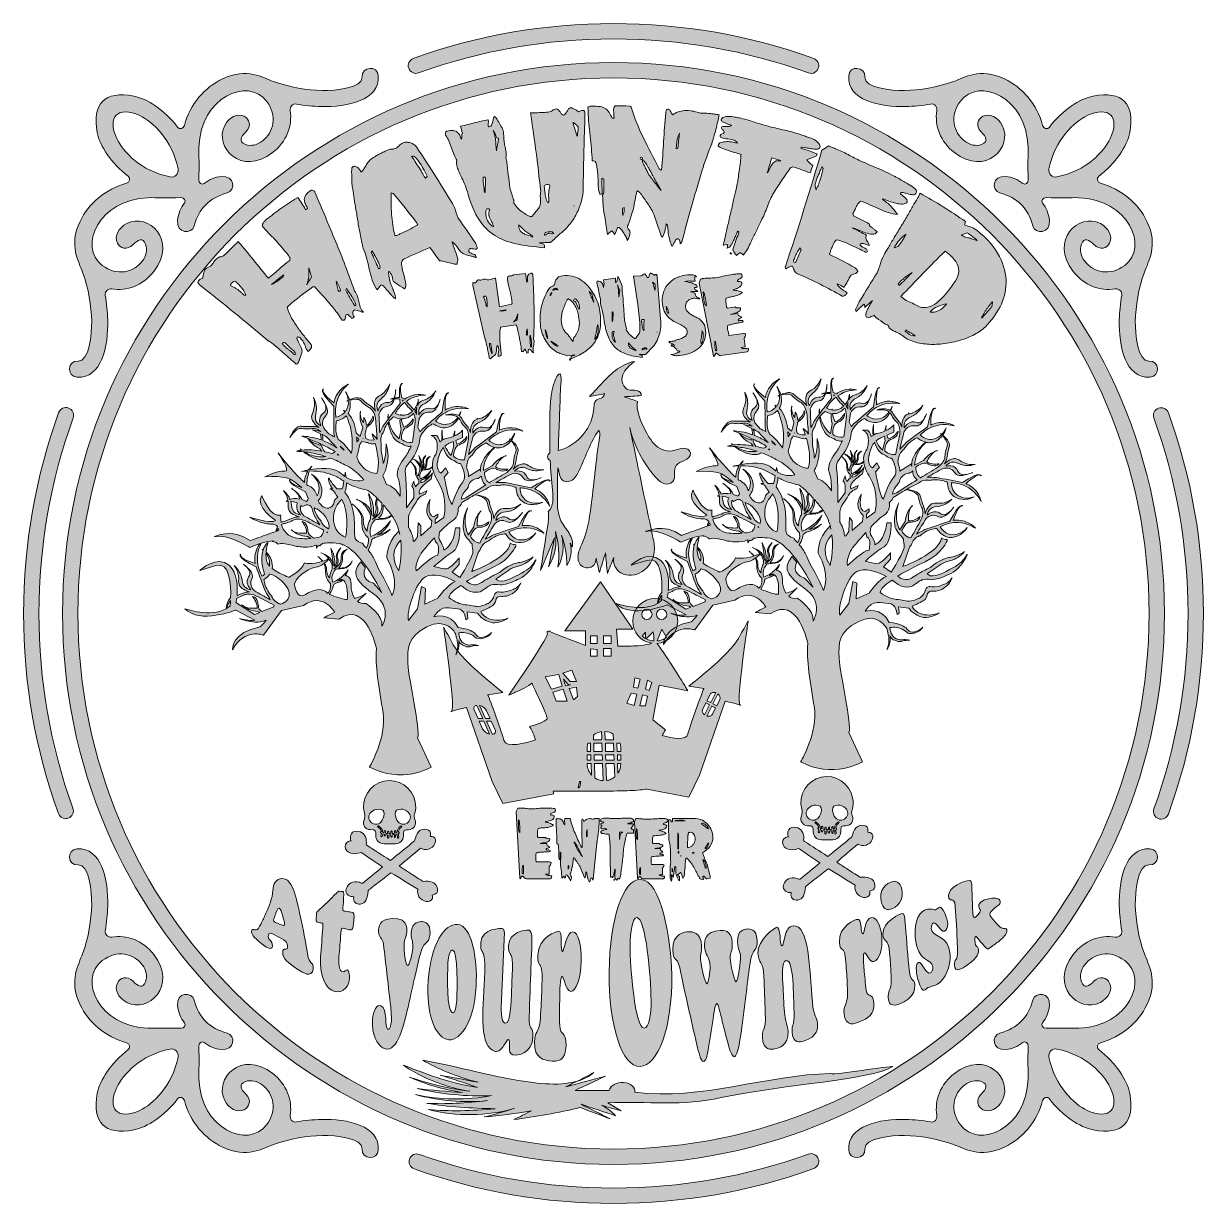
# Model space of a CAD drawing. Extents: x 15 to 185, y -185 to -15.
import ezdxf

# ---------------------------------------------------------------- set-up
doc = ezdxf.new("R2010")
doc.units = 0
doc.header["$MEASUREMENT"] = 0
doc.layers.add('Layer 1', color=7, linetype='Continuous', lineweight=0)

# ---------------------------------------------------------------- blocks, each defined once
blk = doc.blocks.new('Block_3')
at = {"layer": 'Layer 1', "true_color": 0x000000, "transparency": 33554687}
h = blk.add_hatch(color=18, dxfattribs=at)
h.dxf.hatch_style = 2
edge = h.paths.add_edge_path()
edge.add_spline(control_points=[(128.33, -22.54), (128.21, -22.54), (128.08, -22.52), (127.96, -22.47), (119.01, -19.25), (109.6, -17.61), (100, -17.61), (90.4, -17.61), (80.99, -19.25), (72.04, -22.47), (71.47, -22.68), (70.84, -22.38), (70.63, -21.81), (70.42, -21.24), (70.72, -20.6), (71.29, -20.4), (80.49, -17.08), (90.14, -15.4), (100, -15.4), (109.86, -15.4), (119.52, -17.08), (128.71, -20.4), (129.28, -20.6), (129.58, -21.24), (129.37, -21.81), (129.21, -22.26), (128.78, -22.54), (128.33, -22.54)], knot_values=[0, 0, 0, 0, 1, 1, 1, 2, 2, 2, 3, 3, 3, 4, 4, 4, 5, 5, 5, 6, 6, 6, 7, 7, 7, 8, 8, 8, 9, 9, 9, 9], degree=3, periodic=0)
h = blk.add_hatch(color=18, dxfattribs=at)
h.dxf.hatch_style = 2
edge = h.paths.add_edge_path()
edge.add_spline(control_points=[(21.43, -129.41), (20.98, -129.41), (20.55, -129.13), (20.39, -128.68), (17.08, -119.5), (15.4, -109.85), (15.4, -100), (15.4, -90.1), (17.1, -80.41), (20.43, -71.2), (20.64, -70.62), (21.28, -70.33), (21.85, -70.53), (22.42, -70.74), (22.72, -71.38), (22.51, -71.95), (19.26, -80.92), (17.61, -90.36), (17.61, -100), (17.61, -109.6), (19.25, -119), (22.47, -127.93), (22.68, -128.51), (22.38, -129.14), (21.81, -129.35), (21.68, -129.39), (21.55, -129.41), (21.43, -129.41)], knot_values=[0, 0, 0, 0, 1, 1, 1, 2, 2, 2, 3, 3, 3, 4, 4, 4, 5, 5, 5, 6, 6, 6, 7, 7, 7, 8, 8, 8, 9, 9, 9, 9], degree=3, periodic=0)
h = blk.add_hatch(color=18, dxfattribs=at)
h.dxf.hatch_style = 2
edge = h.paths.add_edge_path()
edge.add_spline(control_points=[(178.54, -129.49), (178.42, -129.49), (178.29, -129.47), (178.17, -129.42), (177.59, -129.22), (177.3, -128.58), (177.5, -128.01), (180.75, -119.05), (182.39, -109.63), (182.39, -100), (182.39, -90.37), (180.74, -80.93), (177.49, -71.96), (177.29, -71.39), (177.58, -70.75), (178.15, -70.55), (178.73, -70.34), (179.36, -70.64), (179.57, -71.21), (182.91, -80.42), (184.6, -90.11), (184.6, -100), (184.6, -109.88), (182.91, -119.56), (179.58, -128.76), (179.42, -129.21), (179, -129.49), (178.54, -129.49)], knot_values=[0, 0, 0, 0, 1, 1, 1, 2, 2, 2, 3, 3, 3, 4, 4, 4, 5, 5, 5, 6, 6, 6, 7, 7, 7, 8, 8, 8, 9, 9, 9, 9], degree=3, periodic=0)
h = blk.add_hatch(color=18, dxfattribs=at)
h.dxf.hatch_style = 2
edge = h.paths.add_edge_path()
edge.add_spline(control_points=[(100, -184.6), (90.19, -184.6), (80.57, -182.93), (71.42, -179.65), (70.84, -179.44), (70.54, -178.81), (70.75, -178.23), (70.96, -177.66), (71.59, -177.36), (72.16, -177.57), (81.08, -180.77), (90.44, -182.39), (100, -182.39), (109.6, -182.39), (119.01, -180.75), (127.96, -177.53), (128.53, -177.32), (129.16, -177.62), (129.37, -178.19), (129.58, -178.76), (129.28, -179.4), (128.71, -179.6), (119.52, -182.92), (109.86, -184.6), (100, -184.6)], knot_values=[0, 0, 0, 0, 1, 1, 1, 2, 2, 2, 3, 3, 3, 4, 4, 4, 5, 5, 5, 6, 6, 6, 7, 7, 7, 8, 8, 8, 8], degree=3, periodic=0)
at = {"layer": 'Layer 1'}
for points, knots in [([(128.33, -22.54), (128.21, -22.54), (128.08, -22.52), (127.96, -22.47), (119.01, -19.25), (109.6, -17.61), (100, -17.61), (90.4, -17.61), (80.99, -19.25), (72.04, -22.47), (71.47, -22.68), (70.84, -22.38), (70.63, -21.81), (70.42, -21.24), (70.72, -20.6), (71.29, -20.4), (80.49, -17.08), (90.14, -15.4), (100, -15.4), (109.86, -15.4), (119.52, -17.08), (128.71, -20.4), (129.28, -20.6), (129.58, -21.24), (129.37, -21.81), (129.21, -22.26), (128.78, -22.54), (128.33, -22.54)], [0, 0, 0, 0, 1, 1, 1, 2, 2, 2, 3, 3, 3, 4, 4, 4, 5, 5, 5, 6, 6, 6, 7, 7, 7, 8, 8, 8, 9, 9, 9, 9]), ([(21.43, -129.41), (20.98, -129.41), (20.55, -129.13), (20.39, -128.68), (17.08, -119.5), (15.4, -109.85), (15.4, -100), (15.4, -90.1), (17.1, -80.41), (20.43, -71.2), (20.64, -70.62), (21.28, -70.33), (21.85, -70.53), (22.42, -70.74), (22.72, -71.38), (22.51, -71.95), (19.26, -80.92), (17.61, -90.36), (17.61, -100), (17.61, -109.6), (19.25, -119), (22.47, -127.93), (22.68, -128.51), (22.38, -129.14), (21.81, -129.35), (21.68, -129.39), (21.55, -129.41), (21.43, -129.41)], [0, 0, 0, 0, 1, 1, 1, 2, 2, 2, 3, 3, 3, 4, 4, 4, 5, 5, 5, 6, 6, 6, 7, 7, 7, 8, 8, 8, 9, 9, 9, 9]), ([(178.54, -129.49), (178.42, -129.49), (178.29, -129.47), (178.17, -129.42), (177.59, -129.22), (177.3, -128.58), (177.5, -128.01), (180.75, -119.05), (182.39, -109.63), (182.39, -100), (182.39, -90.37), (180.74, -80.93), (177.49, -71.96), (177.29, -71.39), (177.58, -70.75), (178.15, -70.55), (178.73, -70.34), (179.36, -70.64), (179.57, -71.21), (182.91, -80.42), (184.6, -90.11), (184.6, -100), (184.6, -109.88), (182.91, -119.56), (179.58, -128.76), (179.42, -129.21), (179, -129.49), (178.54, -129.49)], [0, 0, 0, 0, 1, 1, 1, 2, 2, 2, 3, 3, 3, 4, 4, 4, 5, 5, 5, 6, 6, 6, 7, 7, 7, 8, 8, 8, 9, 9, 9, 9]), ([(100, -184.6), (90.19, -184.6), (80.57, -182.93), (71.42, -179.65), (70.84, -179.44), (70.54, -178.81), (70.75, -178.23), (70.96, -177.66), (71.59, -177.36), (72.16, -177.57), (81.08, -180.77), (90.44, -182.39), (100, -182.39), (109.6, -182.39), (119.01, -180.75), (127.96, -177.53), (128.53, -177.32), (129.16, -177.62), (129.37, -178.19), (129.58, -178.76), (129.28, -179.4), (128.71, -179.6), (119.52, -182.92), (109.86, -184.6), (100, -184.6)], [0, 0, 0, 0, 1, 1, 1, 2, 2, 2, 3, 3, 3, 4, 4, 4, 5, 5, 5, 6, 6, 6, 7, 7, 7, 8, 8, 8, 8])]:
    blk.add_open_spline(points, degree=3, knots=knots, dxfattribs=at)
blk = doc.blocks.new('Block_4')
at = {"layer": 'Layer 1', "true_color": 0x000000, "transparency": 33554687}
h = blk.add_hatch(color=18, dxfattribs=at)
h.dxf.hatch_style = 2
edge = h.paths.add_edge_path()
edge.add_spline(control_points=[(36.41, -37.39), (32.2, -36.52), (29.67, -33.79), (28.77, -31.89), (27.3, -28.77), (28.95, -27.13), (32.06, -28.6), (33.96, -29.5), (36.69, -32.03), (37.56, -36.24), (37.7, -36.93), (37.1, -37.53), (36.41, -37.39)], knot_values=[0, 0, 0, 0, 1, 1, 1, 2, 2, 2, 3, 3, 3, 4, 4, 4, 4], degree=3, periodic=0)
edge = h.paths.add_edge_path()
edge.add_spline(control_points=[(63.96, -23.05), (64.1, -24.64), (60.08, -25.04), (58.25, -25), (56.09, -24.95), (53.6, -24.54), (51.22, -23.7), (49.71, -23.16), (47.49, -21.65), (43.93, -23.33), (41.41, -24.51), (39.27, -26.97), (38.47, -30), (38.35, -30.47), (37.76, -30.62), (37.47, -30.24), (35.62, -27.79), (33.1, -26.17), (31.21, -25.8), (27.03, -25.01), (25.18, -26.86), (25.97, -31.04), (26.34, -32.93), (27.96, -35.45), (30.41, -37.3), (30.79, -37.59), (30.64, -38.18), (30.17, -38.3), (27.13, -39.1), (24.68, -41.24), (23.5, -43.76), (21.82, -47.32), (23.33, -49.54), (23.87, -51.05), (24.71, -53.43), (25.13, -55.92), (25.17, -58.08), (25.21, -59.91), (24.81, -63.93), (23.22, -63.79), (21.69, -63.68), (21.53, -66), (23.06, -66.1), (26.58, -66.36), (27.57, -61.67), (27.47, -57.89), (27.44, -56.75), (27.32, -55.55), (27.11, -54.35), (27.01, -53.81), (27.51, -53.37), (28.05, -53.46), (30.2, -53.81), (32.52, -52.96), (34.08, -50.94), (37.53, -46.47), (33.31, -42.48), (30.19, -44.08), (29.04, -44.67), (28.36, -45.87), (28.86, -46.87), (29.25, -47.63), (30.23, -47.96), (31.1, -47.1), (31.84, -46.36), (32.52, -46.05), (32.9, -47.04), (33.21, -47.86), (32.97, -48.76), (32.44, -49.44), (31.14, -51.13), (28.8, -51.67), (26.69, -50.08), (23.21, -47.44), (26.08, -40.62), (33.29, -40.37), (34.38, -40.34), (36.03, -40.45), (37.96, -40.36), (38.4, -40.34), (38.76, -40.8), (38.49, -41.15), (37.94, -41.84), (37.58, -42.65), (37.49, -43.59), (37.31, -45.57), (39.52, -45.66), (39.86, -44.41), (40.56, -41.89), (42, -40.41), (44.58, -39.69), (45.83, -39.34), (45.74, -37.14), (43.76, -37.32), (42.82, -37.4), (42.02, -37.77), (41.32, -38.32), (40.97, -38.59), (40.51, -38.23), (40.53, -37.79), (40.62, -35.86), (40.51, -34.21), (40.54, -33.11), (40.79, -25.9), (47.61, -23.04), (50.24, -26.52), (51.84, -28.63), (51.3, -30.97), (49.61, -32.27), (48.93, -32.8), (48.03, -33.04), (47.21, -32.73), (46.22, -32.34), (46.53, -31.66), (47.27, -30.93), (48.13, -30.06), (47.8, -29.08), (47.04, -28.7), (46.04, -28.19), (44.84, -28.86), (44.25, -30.01), (42.65, -33.14), (46.64, -37.36), (51.11, -33.91), (53.13, -32.35), (53.98, -30.03), (53.63, -27.87), (53.54, -27.34), (53.98, -26.85), (54.52, -26.94), (55.72, -27.15), (56.92, -27.27), (58.06, -27.3), (61.84, -27.39), (66.53, -26.41), (66.27, -22.89), (66.17, -21.36), (63.85, -21.52), (63.96, -23.05)], knot_values=[0, 0, 0, 0, 1, 1, 1, 2, 2, 2, 3, 3, 3, 4, 4, 4, 5, 5, 5, 6, 6, 6, 7, 7, 7, 8, 8, 8, 9, 9, 9, 10, 10, 10, 11, 11, 11, 12, 12, 12, 13, 13, 13, 14, 14, 14, 15, 15, 15, 16, 16, 16, 17, 17, 17, 18, 18, 18, 19, 19, 19, 20, 20, 20, 21, 21, 21, 22, 22, 22, 23, 23, 23, 24, 24, 24, 25, 25, 25, 26, 26, 26, 27, 27, 27, 28, 28, 28, 29, 29, 29, 30, 30, 30, 31, 31, 31, 32, 32, 32, 33, 33, 33, 34, 34, 34, 35, 35, 35, 36, 36, 36, 37, 37, 37, 38, 38, 38, 39, 39, 39, 40, 40, 40, 41, 41, 41, 42, 42, 42, 43, 43, 43, 44, 44, 44, 45, 45, 45, 46, 46, 46, 46], degree=3, periodic=0)
h = blk.add_hatch(color=18, dxfattribs=at)
h.dxf.hatch_style = 2
edge = h.paths.add_edge_path()
edge.add_spline(control_points=[(162.44, -36.24), (163.31, -32.03), (166.04, -29.5), (167.94, -28.6), (171.06, -27.13), (172.7, -28.78), (171.23, -31.89), (170.33, -33.79), (167.8, -36.52), (163.59, -37.39), (162.9, -37.53), (162.3, -36.93), (162.44, -36.24)], knot_values=[0, 0, 0, 0, 1, 1, 1, 2, 2, 2, 3, 3, 3, 4, 4, 4, 4], degree=3, periodic=0)
edge = h.paths.add_edge_path()
edge.add_spline(control_points=[(141.94, -27.3), (143.08, -27.27), (144.28, -27.15), (145.48, -26.94), (146.02, -26.84), (146.46, -27.34), (146.37, -27.87), (146.02, -30.03), (146.87, -32.35), (148.89, -33.91), (153.36, -37.36), (157.35, -33.14), (155.75, -30.01), (155.16, -28.87), (153.96, -28.19), (152.97, -28.7), (152.2, -29.08), (151.87, -30.06), (152.73, -30.93), (153.47, -31.66), (153.78, -32.34), (152.79, -32.73), (151.97, -33.04), (151.07, -32.8), (150.39, -32.27), (148.7, -30.97), (148.16, -28.63), (149.76, -26.52), (152.39, -23.04), (159.21, -25.9), (159.46, -33.11), (159.49, -34.21), (159.38, -35.86), (159.47, -37.79), (159.49, -38.23), (159.03, -38.59), (158.68, -38.32), (157.99, -37.77), (157.18, -37.4), (156.24, -37.32), (154.26, -37.14), (154.17, -39.34), (155.42, -39.69), (157.94, -40.39), (159.43, -41.83), (160.14, -44.41), (160.48, -45.66), (162.69, -45.57), (162.51, -43.59), (162.43, -42.65), (162.06, -41.84), (161.51, -41.15), (161.24, -40.8), (161.6, -40.34), (162.04, -40.36), (163.97, -40.45), (165.62, -40.34), (166.71, -40.37), (173.93, -40.62), (176.79, -47.44), (173.31, -50.08), (171.2, -51.67), (168.86, -51.13), (167.56, -49.44), (167.03, -48.76), (166.79, -47.86), (167.1, -47.04), (167.49, -46.05), (168.16, -46.36), (168.9, -47.1), (169.77, -47.96), (170.75, -47.63), (171.14, -46.87), (171.64, -45.87), (170.96, -44.67), (169.82, -44.08), (166.69, -42.48), (162.47, -46.47), (165.92, -50.94), (167.48, -52.96), (169.8, -53.81), (171.96, -53.46), (172.5, -53.37), (172.99, -53.81), (172.89, -54.35), (172.68, -55.55), (172.56, -56.75), (172.53, -57.89), (172.44, -61.67), (173.42, -66.36), (176.94, -66.1), (178.47, -66), (178.31, -63.68), (176.78, -63.79), (175.19, -63.93), (174.79, -59.91), (174.83, -58.08), (174.87, -55.92), (175.29, -53.43), (176.13, -51.05), (176.67, -49.54), (178.18, -47.32), (176.5, -43.76), (175.32, -41.24), (172.86, -39.1), (169.83, -38.3), (169.36, -38.18), (169.21, -37.59), (169.59, -37.3), (172.04, -35.45), (173.66, -32.93), (174.03, -31.04), (174.82, -26.86), (172.97, -25.01), (168.79, -25.8), (166.9, -26.17), (164.38, -27.79), (162.53, -30.24), (162.24, -30.62), (161.65, -30.46), (161.53, -30), (160.73, -26.97), (158.59, -24.51), (156.07, -23.33), (152.51, -21.65), (150.29, -23.16), (148.78, -23.7), (146.4, -24.54), (143.91, -24.95), (141.75, -25), (139.92, -25.04), (135.9, -24.64), (136.04, -23.05), (136.15, -21.52), (133.83, -21.36), (133.73, -22.89), (133.48, -26.41), (138.17, -27.39), (141.94, -27.3)], knot_values=[0, 0, 0, 0, 1, 1, 1, 2, 2, 2, 3, 3, 3, 4, 4, 4, 5, 5, 5, 6, 6, 6, 7, 7, 7, 8, 8, 8, 9, 9, 9, 10, 10, 10, 11, 11, 11, 12, 12, 12, 13, 13, 13, 14, 14, 14, 15, 15, 15, 16, 16, 16, 17, 17, 17, 18, 18, 18, 19, 19, 19, 20, 20, 20, 21, 21, 21, 22, 22, 22, 23, 23, 23, 24, 24, 24, 25, 25, 25, 26, 26, 26, 27, 27, 27, 28, 28, 28, 29, 29, 29, 30, 30, 30, 31, 31, 31, 32, 32, 32, 33, 33, 33, 34, 34, 34, 35, 35, 35, 36, 36, 36, 37, 37, 37, 38, 38, 38, 39, 39, 39, 40, 40, 40, 41, 41, 41, 42, 42, 42, 43, 43, 43, 44, 44, 44, 45, 45, 45, 46, 46, 46, 46], degree=3, periodic=0)
h = blk.add_hatch(color=18, dxfattribs=at)
h.dxf.hatch_style = 2
edge = h.paths.add_edge_path()
edge.add_spline(control_points=[(37.56, -163.61), (36.69, -167.83), (33.96, -170.36), (32.06, -171.26), (28.94, -172.73), (27.3, -171.08), (28.77, -167.97), (29.67, -166.06), (32.2, -163.33), (36.41, -162.46), (37.1, -162.32), (37.7, -162.93), (37.56, -163.61)], knot_values=[0, 0, 0, 0, 1, 1, 1, 2, 2, 2, 3, 3, 3, 4, 4, 4, 4], degree=3, periodic=0)
edge = h.paths.add_edge_path()
edge.add_spline(control_points=[(58.06, -172.56), (56.92, -172.59), (55.72, -172.71), (54.52, -172.92), (53.98, -173.01), (53.54, -172.52), (53.63, -171.98), (53.98, -169.83), (53.13, -167.5), (51.11, -165.94), (46.64, -162.5), (42.65, -166.71), (44.25, -169.84), (44.84, -170.99), (46.04, -171.67), (47.04, -171.16), (47.8, -170.77), (48.13, -169.79), (47.27, -168.93), (46.53, -168.19), (46.22, -167.51), (47.21, -167.13), (48.03, -166.82), (48.93, -167.06), (49.61, -167.58), (51.3, -168.89), (51.84, -171.22), (50.24, -173.34), (47.61, -176.82), (40.79, -173.95), (40.54, -166.74), (40.51, -165.65), (40.62, -164), (40.53, -162.07), (40.51, -161.62), (40.97, -161.26), (41.32, -161.54), (42.02, -162.09), (42.82, -162.45), (43.76, -162.53), (45.74, -162.71), (45.83, -160.51), (44.58, -160.17), (42.06, -159.47), (40.57, -158.02), (39.86, -155.44), (39.52, -154.2), (37.31, -154.28), (37.49, -156.26), (37.58, -157.2), (37.94, -158.01), (38.49, -158.7), (38.76, -159.06), (38.4, -159.51), (37.96, -159.49), (36.03, -159.4), (34.38, -159.52), (33.29, -159.48), (26.08, -159.24), (23.21, -152.41), (26.69, -149.78), (28.8, -148.18), (31.14, -148.72), (32.44, -150.41), (32.97, -151.09), (33.21, -152), (32.9, -152.82), (32.52, -153.8), (31.84, -153.5), (31.1, -152.75), (30.23, -151.89), (29.25, -152.23), (28.86, -152.99), (28.36, -153.99), (29.04, -155.18), (30.19, -155.77), (33.31, -157.37), (37.53, -153.39), (34.08, -148.91), (32.52, -146.89), (30.2, -146.05), (28.04, -146.4), (27.51, -146.48), (27.01, -146.04), (27.11, -145.51), (27.32, -144.3), (27.44, -143.11), (27.47, -141.96), (27.57, -138.19), (26.58, -133.5), (23.06, -133.75), (21.53, -133.86), (21.69, -136.17), (23.22, -136.06), (24.81, -135.92), (25.21, -139.95), (25.17, -141.78), (25.13, -143.94), (24.71, -146.43), (23.87, -148.8), (23.33, -150.31), (21.82, -152.53), (23.5, -156.1), (24.68, -158.61), (27.13, -160.76), (30.17, -161.55), (30.64, -161.67), (30.79, -162.27), (30.41, -162.55), (27.96, -164.4), (26.34, -166.93), (25.97, -168.81), (25.18, -172.99), (27.03, -174.85), (31.21, -174.05), (33.1, -173.68), (35.62, -172.07), (37.47, -169.62), (37.76, -169.23), (38.35, -169.39), (38.47, -169.85), (39.27, -172.89), (41.41, -175.35), (43.93, -176.53), (47.49, -178.2), (49.71, -176.7), (51.22, -176.16), (53.6, -175.31), (56.09, -174.9), (58.25, -174.85), (60.08, -174.82), (64.1, -175.22), (63.96, -176.8), (63.85, -178.33), (66.17, -178.49), (66.27, -176.96), (66.53, -173.44), (61.84, -172.46), (58.06, -172.56)], knot_values=[0, 0, 0, 0, 1, 1, 1, 2, 2, 2, 3, 3, 3, 4, 4, 4, 5, 5, 5, 6, 6, 6, 7, 7, 7, 8, 8, 8, 9, 9, 9, 10, 10, 10, 11, 11, 11, 12, 12, 12, 13, 13, 13, 14, 14, 14, 15, 15, 15, 16, 16, 16, 17, 17, 17, 18, 18, 18, 19, 19, 19, 20, 20, 20, 21, 21, 21, 22, 22, 22, 23, 23, 23, 24, 24, 24, 25, 25, 25, 26, 26, 26, 27, 27, 27, 28, 28, 28, 29, 29, 29, 30, 30, 30, 31, 31, 31, 32, 32, 32, 33, 33, 33, 34, 34, 34, 35, 35, 35, 36, 36, 36, 37, 37, 37, 38, 38, 38, 39, 39, 39, 40, 40, 40, 41, 41, 41, 42, 42, 42, 43, 43, 43, 44, 44, 44, 45, 45, 45, 46, 46, 46, 46], degree=3, periodic=0)
h = blk.add_hatch(color=18, dxfattribs=at)
h.dxf.hatch_style = 2
edge = h.paths.add_edge_path()
edge.add_spline(control_points=[(171.23, -167.97), (172.7, -171.08), (171.05, -172.73), (167.94, -171.26), (166.04, -170.36), (163.31, -167.83), (162.44, -163.62), (162.3, -162.93), (162.9, -162.32), (163.59, -162.46), (167.8, -163.33), (170.33, -166.06), (171.23, -167.97)], knot_values=[0, 0, 0, 0, 1, 1, 1, 2, 2, 2, 3, 3, 3, 4, 4, 4, 4], degree=3, periodic=0)
edge = h.paths.add_edge_path()
edge.add_spline(control_points=[(176.94, -133.75), (173.42, -133.5), (172.44, -138.19), (172.53, -141.96), (172.56, -143.11), (172.68, -144.3), (172.89, -145.51), (172.99, -146.04), (172.5, -146.48), (171.96, -146.4), (169.8, -146.05), (167.48, -146.89), (165.92, -148.91), (162.47, -153.39), (166.69, -157.37), (169.82, -155.77), (170.96, -155.18), (171.64, -153.99), (171.14, -152.99), (170.75, -152.23), (169.77, -151.89), (168.9, -152.75), (168.16, -153.5), (167.49, -153.8), (167.1, -152.82), (166.79, -152), (167.03, -151.09), (167.56, -150.41), (168.86, -148.72), (171.2, -148.18), (173.31, -149.78), (176.79, -152.41), (173.93, -159.24), (166.71, -159.48), (165.62, -159.52), (163.97, -159.4), (162.04, -159.49), (161.6, -159.51), (161.24, -159.06), (161.51, -158.7), (162.06, -158.01), (162.43, -157.2), (162.51, -156.26), (162.69, -154.28), (160.48, -154.2), (160.14, -155.44), (159.44, -157.97), (158, -159.45), (155.42, -160.17), (154.17, -160.51), (154.26, -162.71), (156.24, -162.53), (157.18, -162.45), (157.99, -162.09), (158.68, -161.54), (159.03, -161.26), (159.49, -161.62), (159.47, -162.07), (159.38, -164), (159.49, -165.65), (159.46, -166.74), (159.21, -173.95), (152.39, -176.82), (149.76, -173.34), (148.16, -171.22), (148.7, -168.89), (150.39, -167.58), (151.07, -167.06), (151.97, -166.82), (152.79, -167.13), (153.78, -167.51), (153.47, -168.19), (152.73, -168.93), (151.87, -169.79), (152.2, -170.77), (152.97, -171.16), (153.96, -171.67), (155.16, -170.99), (155.75, -169.84), (157.35, -166.71), (153.36, -162.5), (148.89, -165.95), (146.87, -167.5), (146.02, -169.83), (146.37, -171.98), (146.46, -172.52), (146.02, -173.01), (145.48, -172.92), (144.28, -172.71), (143.08, -172.59), (141.94, -172.56), (138.16, -172.46), (133.48, -173.44), (133.73, -176.96), (133.83, -178.49), (136.15, -178.33), (136.04, -176.8), (135.9, -175.22), (139.92, -174.82), (141.75, -174.86), (143.91, -174.9), (146.4, -175.31), (148.78, -176.16), (150.29, -176.7), (152.51, -178.21), (156.07, -176.53), (158.59, -175.35), (160.73, -172.89), (161.53, -169.85), (161.65, -169.39), (162.24, -169.23), (162.53, -169.62), (164.38, -172.07), (166.9, -173.68), (168.79, -174.05), (172.97, -174.85), (174.82, -173), (174.03, -168.82), (173.66, -166.93), (172.04, -164.4), (169.59, -162.55), (169.21, -162.27), (169.36, -161.67), (169.83, -161.55), (172.86, -160.76), (175.32, -158.61), (176.5, -156.1), (178.18, -152.53), (176.67, -150.31), (176.13, -148.8), (175.29, -146.43), (174.87, -143.94), (174.83, -141.78), (174.79, -139.95), (175.19, -135.92), (176.78, -136.06), (178.31, -136.17), (178.47, -133.86), (176.94, -133.75)], knot_values=[0, 0, 0, 0, 1, 1, 1, 2, 2, 2, 3, 3, 3, 4, 4, 4, 5, 5, 5, 6, 6, 6, 7, 7, 7, 8, 8, 8, 9, 9, 9, 10, 10, 10, 11, 11, 11, 12, 12, 12, 13, 13, 13, 14, 14, 14, 15, 15, 15, 16, 16, 16, 17, 17, 17, 18, 18, 18, 19, 19, 19, 20, 20, 20, 21, 21, 21, 22, 22, 22, 23, 23, 23, 24, 24, 24, 25, 25, 25, 26, 26, 26, 27, 27, 27, 28, 28, 28, 29, 29, 29, 30, 30, 30, 31, 31, 31, 32, 32, 32, 33, 33, 33, 34, 34, 34, 35, 35, 35, 36, 36, 36, 37, 37, 37, 38, 38, 38, 39, 39, 39, 40, 40, 40, 41, 41, 41, 42, 42, 42, 43, 43, 43, 44, 44, 44, 45, 45, 45, 46, 46, 46, 46], degree=3, periodic=0)
at = {"layer": 'Layer 1'}
for points, knots in [([(63.96, -23.05), (64.1, -24.64), (60.08, -25.04), (58.25, -25), (56.09, -24.95), (53.6, -24.54), (51.22, -23.7), (49.71, -23.16), (47.49, -21.65), (43.93, -23.33), (41.41, -24.51), (39.27, -26.97), (38.47, -30), (38.35, -30.47), (37.76, -30.62), (37.47, -30.24), (35.62, -27.79), (33.1, -26.17), (31.21, -25.8), (27.03, -25.01), (25.18, -26.86), (25.97, -31.04), (26.34, -32.93), (27.96, -35.45), (30.41, -37.3), (30.79, -37.59), (30.64, -38.18), (30.17, -38.3), (27.13, -39.1), (24.68, -41.24), (23.5, -43.76), (21.82, -47.32), (23.33, -49.54), (23.87, -51.05), (24.71, -53.43), (25.13, -55.92), (25.17, -58.08), (25.21, -59.91), (24.81, -63.93), (23.22, -63.79), (21.69, -63.68), (21.53, -66), (23.06, -66.1), (26.58, -66.36), (27.57, -61.67), (27.47, -57.89), (27.44, -56.75), (27.32, -55.55), (27.11, -54.35), (27.01, -53.81), (27.51, -53.37), (28.05, -53.46), (30.2, -53.81), (32.52, -52.96), (34.08, -50.94), (37.53, -46.47), (33.31, -42.48), (30.19, -44.08), (29.04, -44.67), (28.36, -45.87), (28.86, -46.87), (29.25, -47.63), (30.23, -47.96), (31.1, -47.1), (31.84, -46.36), (32.52, -46.05), (32.9, -47.04), (33.21, -47.86), (32.97, -48.76), (32.44, -49.44), (31.14, -51.13), (28.8, -51.67), (26.69, -50.08), (23.21, -47.44), (26.08, -40.62), (33.29, -40.37), (34.38, -40.34), (36.03, -40.45), (37.96, -40.36), (38.4, -40.34), (38.76, -40.8), (38.49, -41.15), (37.94, -41.84), (37.58, -42.65), (37.49, -43.59), (37.31, -45.57), (39.52, -45.66), (39.86, -44.41), (40.56, -41.89), (42, -40.41), (44.58, -39.69), (45.83, -39.34), (45.74, -37.14), (43.76, -37.32), (42.82, -37.4), (42.02, -37.77), (41.32, -38.32), (40.97, -38.59), (40.51, -38.23), (40.53, -37.79), (40.62, -35.86), (40.51, -34.21), (40.54, -33.11), (40.79, -25.9), (47.61, -23.04), (50.24, -26.52), (51.84, -28.63), (51.3, -30.97), (49.61, -32.27), (48.93, -32.8), (48.03, -33.04), (47.21, -32.73), (46.22, -32.34), (46.53, -31.66), (47.27, -30.93), (48.13, -30.06), (47.8, -29.08), (47.04, -28.7), (46.04, -28.19), (44.84, -28.86), (44.25, -30.01), (42.65, -33.14), (46.64, -37.36), (51.11, -33.91), (53.13, -32.35), (53.98, -30.03), (53.63, -27.87), (53.54, -27.34), (53.98, -26.85), (54.52, -26.94), (55.72, -27.15), (56.92, -27.27), (58.06, -27.3), (61.84, -27.39), (66.53, -26.41), (66.27, -22.89), (66.17, -21.36), (63.85, -21.52), (63.96, -23.05)], [0, 0, 0, 0, 1, 1, 1, 2, 2, 2, 3, 3, 3, 4, 4, 4, 5, 5, 5, 6, 6, 6, 7, 7, 7, 8, 8, 8, 9, 9, 9, 10, 10, 10, 11, 11, 11, 12, 12, 12, 13, 13, 13, 14, 14, 14, 15, 15, 15, 16, 16, 16, 17, 17, 17, 18, 18, 18, 19, 19, 19, 20, 20, 20, 21, 21, 21, 22, 22, 22, 23, 23, 23, 24, 24, 24, 25, 25, 25, 26, 26, 26, 27, 27, 27, 28, 28, 28, 29, 29, 29, 30, 30, 30, 31, 31, 31, 32, 32, 32, 33, 33, 33, 34, 34, 34, 35, 35, 35, 36, 36, 36, 37, 37, 37, 38, 38, 38, 39, 39, 39, 40, 40, 40, 41, 41, 41, 42, 42, 42, 43, 43, 43, 44, 44, 44, 45, 45, 45, 46, 46, 46, 46]), ([(141.94, -27.3), (143.08, -27.27), (144.28, -27.15), (145.48, -26.94), (146.02, -26.84), (146.46, -27.34), (146.37, -27.87), (146.02, -30.03), (146.87, -32.35), (148.89, -33.91), (153.36, -37.36), (157.35, -33.14), (155.75, -30.01), (155.16, -28.87), (153.96, -28.19), (152.97, -28.7), (152.2, -29.08), (151.87, -30.06), (152.73, -30.93), (153.47, -31.66), (153.78, -32.34), (152.79, -32.73), (151.97, -33.04), (151.07, -32.8), (150.39, -32.27), (148.7, -30.97), (148.16, -28.63), (149.76, -26.52), (152.39, -23.04), (159.21, -25.9), (159.46, -33.11), (159.49, -34.21), (159.38, -35.86), (159.47, -37.79), (159.49, -38.23), (159.03, -38.59), (158.68, -38.32), (157.99, -37.77), (157.18, -37.4), (156.24, -37.32), (154.26, -37.14), (154.17, -39.34), (155.42, -39.69), (157.94, -40.39), (159.43, -41.83), (160.14, -44.41), (160.48, -45.66), (162.69, -45.57), (162.51, -43.59), (162.43, -42.65), (162.06, -41.84), (161.51, -41.15), (161.24, -40.8), (161.6, -40.34), (162.04, -40.36), (163.97, -40.45), (165.62, -40.34), (166.71, -40.37), (173.93, -40.62), (176.79, -47.44), (173.31, -50.08), (171.2, -51.67), (168.86, -51.13), (167.56, -49.44), (167.03, -48.76), (166.79, -47.86), (167.1, -47.04), (167.49, -46.05), (168.16, -46.36), (168.9, -47.1), (169.77, -47.96), (170.75, -47.63), (171.14, -46.87), (171.64, -45.87), (170.96, -44.67), (169.82, -44.08), (166.69, -42.48), (162.47, -46.47), (165.92, -50.94), (167.48, -52.96), (169.8, -53.81), (171.96, -53.46), (172.5, -53.37), (172.99, -53.81), (172.89, -54.35), (172.68, -55.55), (172.56, -56.75), (172.53, -57.89), (172.44, -61.67), (173.42, -66.36), (176.94, -66.1), (178.47, -66), (178.31, -63.68), (176.78, -63.79), (175.19, -63.93), (174.79, -59.91), (174.83, -58.08), (174.87, -55.92), (175.29, -53.43), (176.13, -51.05), (176.67, -49.54), (178.18, -47.32), (176.5, -43.76), (175.32, -41.24), (172.86, -39.1), (169.83, -38.3), (169.36, -38.18), (169.21, -37.59), (169.59, -37.3), (172.04, -35.45), (173.66, -32.93), (174.03, -31.04), (174.82, -26.86), (172.97, -25.01), (168.79, -25.8), (166.9, -26.17), (164.38, -27.79), (162.53, -30.24), (162.24, -30.62), (161.65, -30.46), (161.53, -30), (160.73, -26.97), (158.59, -24.51), (156.07, -23.33), (152.51, -21.65), (150.29, -23.16), (148.78, -23.7), (146.4, -24.54), (143.91, -24.95), (141.75, -25), (139.92, -25.04), (135.9, -24.64), (136.04, -23.05), (136.15, -21.52), (133.83, -21.36), (133.73, -22.89), (133.48, -26.41), (138.17, -27.39), (141.94, -27.3)], [0, 0, 0, 0, 1, 1, 1, 2, 2, 2, 3, 3, 3, 4, 4, 4, 5, 5, 5, 6, 6, 6, 7, 7, 7, 8, 8, 8, 9, 9, 9, 10, 10, 10, 11, 11, 11, 12, 12, 12, 13, 13, 13, 14, 14, 14, 15, 15, 15, 16, 16, 16, 17, 17, 17, 18, 18, 18, 19, 19, 19, 20, 20, 20, 21, 21, 21, 22, 22, 22, 23, 23, 23, 24, 24, 24, 25, 25, 25, 26, 26, 26, 27, 27, 27, 28, 28, 28, 29, 29, 29, 30, 30, 30, 31, 31, 31, 32, 32, 32, 33, 33, 33, 34, 34, 34, 35, 35, 35, 36, 36, 36, 37, 37, 37, 38, 38, 38, 39, 39, 39, 40, 40, 40, 41, 41, 41, 42, 42, 42, 43, 43, 43, 44, 44, 44, 45, 45, 45, 46, 46, 46, 46]), ([(36.41, -37.39), (32.2, -36.52), (29.67, -33.79), (28.77, -31.89), (27.3, -28.77), (28.95, -27.13), (32.06, -28.6), (33.96, -29.5), (36.69, -32.03), (37.56, -36.24), (37.7, -36.93), (37.1, -37.53), (36.41, -37.39)], [0, 0, 0, 0, 1, 1, 1, 2, 2, 2, 3, 3, 3, 4, 4, 4, 4]), ([(162.44, -36.24), (163.31, -32.03), (166.04, -29.5), (167.94, -28.6), (171.06, -27.13), (172.7, -28.78), (171.23, -31.89), (170.33, -33.79), (167.8, -36.52), (163.59, -37.39), (162.9, -37.53), (162.3, -36.93), (162.44, -36.24)], [0, 0, 0, 0, 1, 1, 1, 2, 2, 2, 3, 3, 3, 4, 4, 4, 4]), ([(58.06, -172.56), (56.92, -172.59), (55.72, -172.71), (54.52, -172.92), (53.98, -173.01), (53.54, -172.52), (53.63, -171.98), (53.98, -169.83), (53.13, -167.5), (51.11, -165.94), (46.64, -162.5), (42.65, -166.71), (44.25, -169.84), (44.84, -170.99), (46.04, -171.67), (47.04, -171.16), (47.8, -170.77), (48.13, -169.79), (47.27, -168.93), (46.53, -168.19), (46.22, -167.51), (47.21, -167.13), (48.03, -166.82), (48.93, -167.06), (49.61, -167.58), (51.3, -168.89), (51.84, -171.22), (50.24, -173.34), (47.61, -176.82), (40.79, -173.95), (40.54, -166.74), (40.51, -165.65), (40.62, -164), (40.53, -162.07), (40.51, -161.62), (40.97, -161.26), (41.32, -161.54), (42.02, -162.09), (42.82, -162.45), (43.76, -162.53), (45.74, -162.71), (45.83, -160.51), (44.58, -160.17), (42.06, -159.47), (40.57, -158.02), (39.86, -155.44), (39.52, -154.2), (37.31, -154.28), (37.49, -156.26), (37.58, -157.2), (37.94, -158.01), (38.49, -158.7), (38.76, -159.06), (38.4, -159.51), (37.96, -159.49), (36.03, -159.4), (34.38, -159.52), (33.29, -159.48), (26.08, -159.24), (23.21, -152.41), (26.69, -149.78), (28.8, -148.18), (31.14, -148.72), (32.44, -150.41), (32.97, -151.09), (33.21, -152), (32.9, -152.82), (32.52, -153.8), (31.84, -153.5), (31.1, -152.75), (30.23, -151.89), (29.25, -152.23), (28.86, -152.99), (28.36, -153.99), (29.04, -155.18), (30.19, -155.77), (33.31, -157.37), (37.53, -153.39), (34.08, -148.91), (32.52, -146.89), (30.2, -146.05), (28.04, -146.4), (27.51, -146.48), (27.01, -146.04), (27.11, -145.51), (27.32, -144.3), (27.44, -143.11), (27.47, -141.96), (27.57, -138.19), (26.58, -133.5), (23.06, -133.75), (21.53, -133.86), (21.69, -136.17), (23.22, -136.06), (24.81, -135.92), (25.21, -139.95), (25.17, -141.78), (25.13, -143.94), (24.71, -146.43), (23.87, -148.8), (23.33, -150.31), (21.82, -152.53), (23.5, -156.1), (24.68, -158.61), (27.13, -160.76), (30.17, -161.55), (30.64, -161.67), (30.79, -162.27), (30.41, -162.55), (27.96, -164.4), (26.34, -166.93), (25.97, -168.81), (25.18, -172.99), (27.03, -174.85), (31.21, -174.05), (33.1, -173.68), (35.62, -172.07), (37.47, -169.62), (37.76, -169.23), (38.35, -169.39), (38.47, -169.85), (39.27, -172.89), (41.41, -175.35), (43.93, -176.53), (47.49, -178.2), (49.71, -176.7), (51.22, -176.16), (53.6, -175.31), (56.09, -174.9), (58.25, -174.85), (60.08, -174.82), (64.1, -175.22), (63.96, -176.8), (63.85, -178.33), (66.17, -178.49), (66.27, -176.96), (66.53, -173.44), (61.84, -172.46), (58.06, -172.56)], [0, 0, 0, 0, 1, 1, 1, 2, 2, 2, 3, 3, 3, 4, 4, 4, 5, 5, 5, 6, 6, 6, 7, 7, 7, 8, 8, 8, 9, 9, 9, 10, 10, 10, 11, 11, 11, 12, 12, 12, 13, 13, 13, 14, 14, 14, 15, 15, 15, 16, 16, 16, 17, 17, 17, 18, 18, 18, 19, 19, 19, 20, 20, 20, 21, 21, 21, 22, 22, 22, 23, 23, 23, 24, 24, 24, 25, 25, 25, 26, 26, 26, 27, 27, 27, 28, 28, 28, 29, 29, 29, 30, 30, 30, 31, 31, 31, 32, 32, 32, 33, 33, 33, 34, 34, 34, 35, 35, 35, 36, 36, 36, 37, 37, 37, 38, 38, 38, 39, 39, 39, 40, 40, 40, 41, 41, 41, 42, 42, 42, 43, 43, 43, 44, 44, 44, 45, 45, 45, 46, 46, 46, 46]), ([(176.94, -133.75), (173.42, -133.5), (172.44, -138.19), (172.53, -141.96), (172.56, -143.11), (172.68, -144.3), (172.89, -145.51), (172.99, -146.04), (172.5, -146.48), (171.96, -146.4), (169.8, -146.05), (167.48, -146.89), (165.92, -148.91), (162.47, -153.39), (166.69, -157.37), (169.82, -155.77), (170.96, -155.18), (171.64, -153.99), (171.14, -152.99), (170.75, -152.23), (169.77, -151.89), (168.9, -152.75), (168.16, -153.5), (167.49, -153.8), (167.1, -152.82), (166.79, -152), (167.03, -151.09), (167.56, -150.41), (168.86, -148.72), (171.2, -148.18), (173.31, -149.78), (176.79, -152.41), (173.93, -159.24), (166.71, -159.48), (165.62, -159.52), (163.97, -159.4), (162.04, -159.49), (161.6, -159.51), (161.24, -159.06), (161.51, -158.7), (162.06, -158.01), (162.43, -157.2), (162.51, -156.26), (162.69, -154.28), (160.48, -154.2), (160.14, -155.44), (159.44, -157.97), (158, -159.45), (155.42, -160.17), (154.17, -160.51), (154.26, -162.71), (156.24, -162.53), (157.18, -162.45), (157.99, -162.09), (158.68, -161.54), (159.03, -161.26), (159.49, -161.62), (159.47, -162.07), (159.38, -164), (159.49, -165.65), (159.46, -166.74), (159.21, -173.95), (152.39, -176.82), (149.76, -173.34), (148.16, -171.22), (148.7, -168.89), (150.39, -167.58), (151.07, -167.06), (151.97, -166.82), (152.79, -167.13), (153.78, -167.51), (153.47, -168.19), (152.73, -168.93), (151.87, -169.79), (152.2, -170.77), (152.97, -171.16), (153.96, -171.67), (155.16, -170.99), (155.75, -169.84), (157.35, -166.71), (153.36, -162.5), (148.89, -165.95), (146.87, -167.5), (146.02, -169.83), (146.37, -171.98), (146.46, -172.52), (146.02, -173.01), (145.48, -172.92), (144.28, -172.71), (143.08, -172.59), (141.94, -172.56), (138.16, -172.46), (133.48, -173.44), (133.73, -176.96), (133.83, -178.49), (136.15, -178.33), (136.04, -176.8), (135.9, -175.22), (139.92, -174.82), (141.75, -174.86), (143.91, -174.9), (146.4, -175.31), (148.78, -176.16), (150.29, -176.7), (152.51, -178.21), (156.07, -176.53), (158.59, -175.35), (160.73, -172.89), (161.53, -169.85), (161.65, -169.39), (162.24, -169.23), (162.53, -169.62), (164.38, -172.07), (166.9, -173.68), (168.79, -174.05), (172.97, -174.85), (174.82, -173), (174.03, -168.82), (173.66, -166.93), (172.04, -164.4), (169.59, -162.55), (169.21, -162.27), (169.36, -161.67), (169.83, -161.55), (172.86, -160.76), (175.32, -158.61), (176.5, -156.1), (178.18, -152.53), (176.67, -150.31), (176.13, -148.8), (175.29, -146.43), (174.87, -143.94), (174.83, -141.78), (174.79, -139.95), (175.19, -135.92), (176.78, -136.06), (178.31, -136.17), (178.47, -133.86), (176.94, -133.75)], [0, 0, 0, 0, 1, 1, 1, 2, 2, 2, 3, 3, 3, 4, 4, 4, 5, 5, 5, 6, 6, 6, 7, 7, 7, 8, 8, 8, 9, 9, 9, 10, 10, 10, 11, 11, 11, 12, 12, 12, 13, 13, 13, 14, 14, 14, 15, 15, 15, 16, 16, 16, 17, 17, 17, 18, 18, 18, 19, 19, 19, 20, 20, 20, 21, 21, 21, 22, 22, 22, 23, 23, 23, 24, 24, 24, 25, 25, 25, 26, 26, 26, 27, 27, 27, 28, 28, 28, 29, 29, 29, 30, 30, 30, 31, 31, 31, 32, 32, 32, 33, 33, 33, 34, 34, 34, 35, 35, 35, 36, 36, 36, 37, 37, 37, 38, 38, 38, 39, 39, 39, 40, 40, 40, 41, 41, 41, 42, 42, 42, 43, 43, 43, 44, 44, 44, 45, 45, 45, 46, 46, 46, 46]), ([(37.56, -163.61), (36.69, -167.83), (33.96, -170.36), (32.06, -171.26), (28.94, -172.73), (27.3, -171.08), (28.77, -167.97), (29.67, -166.06), (32.2, -163.33), (36.41, -162.46), (37.1, -162.32), (37.7, -162.93), (37.56, -163.61)], [0, 0, 0, 0, 1, 1, 1, 2, 2, 2, 3, 3, 3, 4, 4, 4, 4]), ([(171.23, -167.97), (172.7, -171.08), (171.05, -172.73), (167.94, -171.26), (166.04, -170.36), (163.31, -167.83), (162.44, -163.62), (162.3, -162.93), (162.9, -162.32), (163.59, -162.46), (167.8, -163.33), (170.33, -166.06), (171.23, -167.97)], [0, 0, 0, 0, 1, 1, 1, 2, 2, 2, 3, 3, 3, 4, 4, 4, 4])]:
    blk.add_open_spline(points, degree=3, knots=knots, dxfattribs=at)
blk = doc.blocks.new('Block_2')
at = {"layer": 'Layer 1'}
for name in ['Block_3', 'Block_4']:
    blk.add_blockref(name, (0, 0), dxfattribs=at)
blk = doc.blocks.new('Block_1')
at = {"layer": 'Layer 1', "true_color": 0x000000, "transparency": 33554687}
h = blk.add_hatch(color=18, dxfattribs=at)
h.dxf.hatch_style = 2
edge = h.paths.add_edge_path()
edge.add_spline(control_points=[(100, -23.19), (57.65, -23.19), (23.19, -57.65), (23.19, -100), (23.19, -142.35), (57.65, -176.81), (100, -176.81), (142.35, -176.81), (176.81, -142.35), (176.81, -100), (176.81, -57.65), (142.35, -23.19), (100, -23.19)], knot_values=[0, 0, 0, 0, 1, 1, 1, 2, 2, 2, 3, 3, 3, 4, 4, 4, 4], degree=3, periodic=0)
edge = h.paths.add_edge_path()
edge.add_spline(control_points=[(100, -179.02), (56.43, -179.02), (20.98, -143.57), (20.98, -100), (20.98, -56.43), (56.43, -20.98), (100, -20.98), (143.57, -20.98), (179.02, -56.43), (179.02, -100), (179.02, -143.57), (143.57, -179.02), (100, -179.02)], knot_values=[0, 0, 0, 0, 1, 1, 1, 2, 2, 2, 3, 3, 3, 4, 4, 4, 4], degree=3, periodic=0)
at = {"layer": 'Layer 1'}
for points in [[(100, -179.02), (56.43, -179.02), (20.98, -143.57), (20.98, -100), (20.98, -56.43), (56.43, -20.98), (100, -20.98), (143.57, -20.98), (179.02, -56.43), (179.02, -100), (179.02, -143.57), (143.57, -179.02), (100, -179.02)], [(100, -23.19), (57.65, -23.19), (23.19, -57.65), (23.19, -100), (23.19, -142.35), (57.65, -176.81), (100, -176.81), (142.35, -176.81), (176.81, -142.35), (176.81, -100), (176.81, -57.65), (142.35, -23.19), (100, -23.19)]]:
    blk.add_open_spline(points, degree=3, knots=[0, 0, 0, 0, 1, 1, 1, 2, 2, 2, 3, 3, 3, 4, 4, 4, 4], dxfattribs=at)
blk.add_blockref('Block_2', (0, 0), dxfattribs=at)
blk = doc.blocks.new('Block_5')
at = {"layer": 'Layer 1', "true_color": 0x000000, "transparency": 33554687}
h = blk.add_hatch(color=18, dxfattribs=at)
h.dxf.hatch_style = 2
edge = h.paths.add_edge_path()
edge.add_spline(control_points=[(83.01, -171.02), (79.65, -171.34), (76.4, -171.41), (73.44, -171.14), (77.43, -172.14), (81.88, -172.14), (85.82, -170.96), (84.34, -171.44), (82.88, -171.86), (81.45, -172.2), (83.66, -172.02), (85.94, -171.71), (88.25, -171.3), (87.39, -171.75), (86.54, -172.17), (85.69, -172.57), (88.83, -172.19), (92.05, -171.59), (95.24, -170.85), (96.64, -171.39), (98.06, -171.93), (99.5, -172.45), (98.09, -171.76), (96.7, -171.06), (95.34, -170.37), (96.96, -170.92), (98.61, -171.48), (100.28, -172.02), (99.78, -171.43), (99.08, -170.92), (98.26, -170.52), (99.21, -170.8), (100.16, -171.07), (101.12, -171.33), (100.47, -170.95), (99.81, -170.57), (99.17, -170.19), (104.72, -169.9), (110.13, -170.7), (115.43, -169.43), (125.22, -167.41), (136.45, -166.97), (140.07, -164.98), (139.53, -164.83), (131.85, -166.27), (131.16, -165.98), (131.15, -165.98), (131.15, -165.98), (131.14, -165.98), (122.11, -166.1), (112.58, -169.91), (103.06, -168.63), (103.21, -167.98), (102.42, -167.31), (101.45, -167.25), (100.47, -167.2), (99.48, -167.74), (99.4, -168.39), (97.76, -168.4), (96.12, -168.4), (94.49, -168.39), (95.95, -167.73), (97.4, -167.04), (98.83, -166.33), (96.95, -166.88), (95.06, -167.4), (93.15, -167.88), (93.71, -167.61), (94.26, -167.34), (94.81, -167.06), (94.29, -167.21), (93.73, -167.32), (93.17, -167.39), (91.61, -167.57), (90.01, -167.46), (88.48, -167.27), (82.78, -166.57), (77.8, -164.94), (72.67, -164.07), (74.61, -165.21), (77.36, -166.42), (80.57, -167.23), (78.76, -166.87), (76.95, -166.52), (75.15, -166.21), (76.94, -166.74), (78.71, -167.34), (80.49, -167.98), (76.38, -167.3), (72.74, -165.91), (69.88, -164.77), (71.16, -165.74), (73.25, -166.82), (75.79, -167.65), (76.92, -168.02), (78.14, -168.32), (79.41, -168.51), (76.27, -168.16), (73.32, -167.33), (70.7, -166.48), (72.83, -167.4), (75.5, -168.3), (78.36, -168.68), (76.12, -168.56), (73.93, -168.38), (71.83, -168.12), (75.21, -168.89), (78.86, -169.33), (82.52, -169.13), (78.94, -169.87), (75.13, -169.74), (71.61, -169), (74.88, -169.84), (78.45, -170.23), (81.94, -169.86), (78.89, -170.22), (75.94, -170.38), (73.21, -170.25), (76.28, -170.73), (79.59, -170.96), (83.01, -171.02)], knot_values=[0, 0, 0, 0, 1, 1, 1, 2, 2, 2, 3, 3, 3, 4, 4, 4, 5, 5, 5, 6, 6, 6, 7, 7, 7, 8, 8, 8, 9, 9, 9, 10, 10, 10, 11, 11, 11, 12, 12, 12, 13, 13, 13, 14, 14, 14, 15, 15, 15, 16, 16, 16, 17, 17, 17, 18, 18, 18, 19, 19, 19, 20, 20, 20, 21, 21, 21, 22, 22, 22, 23, 23, 23, 24, 24, 24, 25, 25, 25, 26, 26, 26, 27, 27, 27, 28, 28, 28, 29, 29, 29, 30, 30, 30, 31, 31, 31, 32, 32, 32, 33, 33, 33, 34, 34, 34, 35, 35, 35, 36, 36, 36, 37, 37, 37, 38, 38, 38, 39, 39, 39, 40, 40, 40, 40], degree=3, periodic=0)
h = blk.add_hatch(color=18, dxfattribs=at)
h.dxf.hatch_style = 2
edge = h.paths.add_edge_path()
edge.add_spline(control_points=[(97.19, -165.83), (96.4, -166.25), (95.61, -166.66), (94.81, -167.06), (95.75, -166.79), (96.59, -166.38), (97.19, -165.83)], knot_values=[0, 0, 0, 0, 1, 1, 1, 2, 2, 2, 2], degree=3, periodic=0)
at = {"layer": 'Layer 1'}
for points, knots in [([(83.01, -171.02), (79.65, -171.34), (76.4, -171.41), (73.44, -171.14), (77.43, -172.14), (81.88, -172.14), (85.82, -170.96), (84.34, -171.44), (82.88, -171.86), (81.45, -172.2), (83.66, -172.02), (85.94, -171.71), (88.25, -171.3), (87.39, -171.75), (86.54, -172.17), (85.69, -172.57), (88.83, -172.19), (92.05, -171.59), (95.24, -170.85), (96.64, -171.39), (98.06, -171.93), (99.5, -172.45), (98.09, -171.76), (96.7, -171.06), (95.34, -170.37), (96.96, -170.92), (98.61, -171.48), (100.28, -172.02), (99.78, -171.43), (99.08, -170.92), (98.26, -170.52), (99.21, -170.8), (100.16, -171.07), (101.12, -171.33), (100.47, -170.95), (99.81, -170.57), (99.17, -170.19), (104.72, -169.9), (110.13, -170.7), (115.43, -169.43), (125.22, -167.41), (136.45, -166.97), (140.07, -164.98), (139.53, -164.83), (131.85, -166.27), (131.16, -165.98), (131.15, -165.98), (131.15, -165.98), (131.14, -165.98), (122.11, -166.1), (112.58, -169.91), (103.06, -168.63), (103.21, -167.98), (102.42, -167.31), (101.45, -167.25), (100.47, -167.2), (99.48, -167.74), (99.4, -168.39), (97.76, -168.4), (96.12, -168.4), (94.49, -168.39), (95.95, -167.73), (97.4, -167.04), (98.83, -166.33), (96.95, -166.88), (95.06, -167.4), (93.15, -167.88), (93.71, -167.61), (94.26, -167.34), (94.81, -167.06), (94.29, -167.21), (93.73, -167.32), (93.17, -167.39), (91.61, -167.57), (90.01, -167.46), (88.48, -167.27), (82.78, -166.57), (77.8, -164.94), (72.67, -164.07), (74.61, -165.21), (77.36, -166.42), (80.57, -167.23), (78.76, -166.87), (76.95, -166.52), (75.15, -166.21), (76.94, -166.74), (78.71, -167.34), (80.49, -167.98), (76.38, -167.3), (72.74, -165.91), (69.88, -164.77), (71.16, -165.74), (73.25, -166.82), (75.79, -167.65), (76.92, -168.02), (78.14, -168.32), (79.41, -168.51), (76.27, -168.16), (73.32, -167.33), (70.7, -166.48), (72.83, -167.4), (75.5, -168.3), (78.36, -168.68), (76.12, -168.56), (73.93, -168.38), (71.83, -168.12), (75.21, -168.89), (78.86, -169.33), (82.52, -169.13), (78.94, -169.87), (75.13, -169.74), (71.61, -169), (74.88, -169.84), (78.45, -170.23), (81.94, -169.86), (78.89, -170.22), (75.94, -170.38), (73.21, -170.25), (76.28, -170.73), (79.59, -170.96), (83.01, -171.02)], [0, 0, 0, 0, 1, 1, 1, 2, 2, 2, 3, 3, 3, 4, 4, 4, 5, 5, 5, 6, 6, 6, 7, 7, 7, 8, 8, 8, 9, 9, 9, 10, 10, 10, 11, 11, 11, 12, 12, 12, 13, 13, 13, 14, 14, 14, 15, 15, 15, 16, 16, 16, 17, 17, 17, 18, 18, 18, 19, 19, 19, 20, 20, 20, 21, 21, 21, 22, 22, 22, 23, 23, 23, 24, 24, 24, 25, 25, 25, 26, 26, 26, 27, 27, 27, 28, 28, 28, 29, 29, 29, 30, 30, 30, 31, 31, 31, 32, 32, 32, 33, 33, 33, 34, 34, 34, 35, 35, 35, 36, 36, 36, 37, 37, 37, 38, 38, 38, 39, 39, 39, 40, 40, 40, 40]), ([(97.19, -165.83), (96.4, -166.25), (95.61, -166.66), (94.81, -167.06), (95.75, -166.79), (96.59, -166.38), (97.19, -165.83)], [0, 0, 0, 0, 1, 1, 1, 2, 2, 2, 2])]:
    blk.add_open_spline(points, degree=3, knots=knots, dxfattribs=at)
blk = doc.blocks.new('Block_6')
at = {"layer": 'Layer 1', "true_color": 0x000000, "transparency": 33554687}
h = blk.add_hatch(color=18, dxfattribs=at)
h.dxf.hatch_style = 2
edge = h.paths.add_edge_path()
edge.add_spline(control_points=[(94.21, -29.61), (94.2, -29.62), (94.19, -29.64), (94.18, -29.66), (94.18, -29.67), (94.19, -29.71), (94.22, -29.75), (94.24, -29.78), (94.28, -29.89), (94.32, -30.07), (94.37, -30.25), (94.43, -30.45), (94.49, -30.66), (94.56, -30.87), (94.63, -31.07), (94.68, -31.25), (94.74, -31.43), (94.79, -31.53), (94.83, -31.54), (94.87, -31.1), (94.9, -30.65), (94.94, -30.21), (94.87, -30.13), (94.77, -30.03), (94.62, -29.89), (94.48, -29.76), (94.35, -29.66), (94.21, -29.61)], knot_values=[0, 0, 0, 0, 1, 1, 1, 2, 2, 2, 3, 3, 3, 4, 4, 4, 5, 5, 5, 6, 6, 6, 7, 7, 7, 8, 8, 8, 9, 9, 9, 9], degree=3, periodic=0)
edge = h.paths.add_edge_path()
edge.add_spline(control_points=[(94.31, -41.54), (94.31, -41.56), (94.31, -41.57), (94.31, -41.59), (94.31, -41.58), (94.31, -41.57), (94.31, -41.57), (94.33, -41.56), (94.34, -41.56), (94.34, -41.54), (94.33, -41.54), (94.32, -41.54), (94.31, -41.54)], knot_values=[0, 0, 0, 0, 1, 1, 1, 2, 2, 2, 3, 3, 3, 4, 4, 4, 4], degree=3, periodic=0)
edge = h.paths.add_edge_path()
edge.add_spline(control_points=[(90.59, -41.11), (90.64, -41.06), (90.7, -41), (90.75, -40.95), (90.74, -40.89), (90.73, -40.77), (90.72, -40.61), (90.71, -40.45), (90.7, -40.29), (90.7, -40.12), (90.69, -39.95), (90.7, -39.79), (90.71, -39.63), (90.72, -39.48), (90.73, -39.37), (90.74, -39.3), (90.74, -39.27), (90.76, -39.16), (90.8, -38.97), (90.85, -38.78), (90.87, -38.67), (90.86, -38.63), (90.85, -38.54), (90.8, -38.49), (90.7, -38.49), (90.59, -38.48), (90.51, -38.49), (90.43, -38.5), (90.35, -38.51), (90.28, -38.52), (90.21, -38.55), (90.14, -38.57), (90.1, -38.64), (90.07, -38.74), (90.08, -38.79), (90.08, -38.85), (90.09, -38.9), (90.1, -38.98), (90.11, -39.06), (90.11, -39.14), (90.11, -39.22), (90.12, -39.3), (90.13, -39.38), (90.13, -39.44), (90.14, -39.49), (90.15, -39.55), (90.19, -39.85), (90.24, -40.12), (90.29, -40.36), (90.34, -40.59), (90.44, -40.84), (90.59, -41.11)], knot_values=[0, 0, 0, 0, 1, 1, 1, 2, 2, 2, 3, 3, 3, 4, 4, 4, 5, 5, 5, 6, 6, 6, 7, 7, 7, 8, 8, 8, 9, 9, 9, 10, 10, 10, 11, 11, 11, 12, 12, 12, 13, 13, 13, 14, 14, 14, 15, 15, 15, 16, 16, 16, 17, 17, 17, 17], degree=3, periodic=0)
edge = h.paths.add_edge_path()
edge.add_spline(control_points=[(90.65, -45.27), (90.51, -45.29), (90.38, -45.33), (90.26, -45.38), (90.14, -45.43), (90.09, -45.55), (90.12, -45.74), (90.14, -45.73), (90.17, -45.73), (90.23, -45.71), (90.28, -45.69), (90.31, -45.68), (90.33, -45.66), (90.36, -45.64), (90.42, -45.6), (90.5, -45.55), (90.59, -45.5), (90.64, -45.47), (90.68, -45.46), (90.7, -45.46), (90.79, -45.47), (90.94, -45.5), (91.1, -45.53), (91.2, -45.54), (91.23, -45.53), (91.3, -45.53), (91.36, -45.52), (91.42, -45.51), (91.33, -45.34), (91.22, -45.26), (91.09, -45.25), (90.96, -45.24), (90.81, -45.25), (90.65, -45.27)], knot_values=[0, 0, 0, 0, 1, 1, 1, 2, 2, 2, 3, 3, 3, 4, 4, 4, 5, 5, 5, 6, 6, 6, 7, 7, 7, 8, 8, 8, 9, 9, 9, 10, 10, 10, 11, 11, 11, 11], degree=3, periodic=0)
edge = h.paths.add_edge_path()
edge.add_spline(control_points=[(86.39, -44.24), (86.4, -44.27), (86.41, -44.34), (86.42, -44.43), (86.43, -44.53), (86.44, -44.59), (86.44, -44.62), (86.49, -44.89), (86.58, -45.08), (86.7, -45.21), (86.82, -45.33), (86.96, -45.43), (87.12, -45.52), (87.28, -45.6), (87.48, -45.67), (87.7, -45.74), (87.92, -45.8), (88.17, -45.9), (88.43, -46.03), (88.42, -45.99), (88.41, -45.94), (88.4, -45.89), (88.04, -45.64), (87.67, -45.39), (87.3, -45.14), (87, -44.84), (86.7, -44.54), (86.39, -44.24)], knot_values=[0, 0, 0, 0, 1, 1, 1, 2, 2, 2, 3, 3, 3, 4, 4, 4, 5, 5, 5, 6, 6, 6, 7, 7, 7, 8, 8, 8, 9, 9, 9, 9], degree=3, periodic=0)
edge = h.paths.add_edge_path()
edge.add_spline(control_points=[(82.76, -30.67), (82.86, -31.06), (82.96, -31.45), (83.07, -31.83), (83.07, -31.85), (83.08, -31.95), (83.1, -32.13), (83.11, -32.32), (83.13, -32.52), (83.14, -32.74), (83.15, -32.96), (83.17, -33.16), (83.19, -33.34), (83.2, -33.53), (83.22, -33.63), (83.22, -33.64), (83.31, -33.07), (83.42, -32.49), (83.52, -31.91), (83.46, -31.84), (83.38, -31.8), (83.26, -31.79), (83.09, -31.42), (82.92, -31.05), (82.76, -30.67)], knot_values=[0, 0, 0, 0, 1, 1, 1, 2, 2, 2, 3, 3, 3, 4, 4, 4, 5, 5, 5, 6, 6, 6, 7, 7, 7, 8, 8, 8, 8], degree=3, periodic=0)
edge = h.paths.add_edge_path()
edge.add_spline(control_points=[(81.43, -37.4), (81.31, -37.43), (81.26, -37.5), (81.29, -37.61), (81.3, -37.64), (81.31, -37.77), (81.32, -37.99), (81.33, -38.21), (81.36, -38.44), (81.39, -38.69), (81.42, -38.94), (81.44, -39.16), (81.46, -39.36), (81.49, -39.56), (81.51, -39.66), (81.55, -39.65), (81.57, -39.65), (81.59, -39.54), (81.6, -39.33), (81.61, -39.12), (81.61, -38.89), (81.62, -38.63), (81.63, -38.37), (81.64, -38.13), (81.63, -37.91), (81.63, -37.69), (81.63, -37.56), (81.62, -37.53), (81.59, -37.42), (81.53, -37.38), (81.43, -37.4)], knot_values=[0, 0, 0, 0, 1, 1, 1, 2, 2, 2, 3, 3, 3, 4, 4, 4, 5, 5, 5, 6, 6, 6, 7, 7, 7, 8, 8, 8, 9, 9, 9, 10, 10, 10, 10], degree=3, periodic=0)
edge = h.paths.add_edge_path()
edge.add_spline(control_points=[(82.25, -42.05), (82.21, -41.95), (82.1, -41.91), (81.93, -41.96), (81.9, -41.97), (81.87, -41.97), (81.85, -41.98), (81.73, -42.14), (81.68, -42.25), (81.71, -42.29), (81.68, -42.68), (81.7, -43), (81.78, -43.26), (81.86, -43.52), (82.01, -43.8), (82.24, -44.08), (82.29, -44.12), (82.35, -44.18), (82.42, -44.27), (82.5, -44.36), (82.55, -44.42), (82.6, -44.44), (82.68, -44.45), (82.76, -44.46), (82.84, -44.48), (82.61, -44), (82.38, -43.52), (82.15, -43.04), (82.12, -43.02), (82.11, -42.95), (82.1, -42.84), (82.09, -42.74), (82.1, -42.63), (82.12, -42.52), (82.14, -42.4), (82.16, -42.3), (82.19, -42.2), (82.21, -42.11), (82.24, -42.05), (82.25, -42.05)], knot_values=[0, 0, 0, 0, 1, 1, 1, 2, 2, 2, 3, 3, 3, 4, 4, 4, 5, 5, 5, 6, 6, 6, 7, 7, 7, 8, 8, 8, 9, 9, 9, 10, 10, 10, 11, 11, 11, 12, 12, 12, 13, 13, 13, 13], degree=3, periodic=0)
edge = h.paths.add_edge_path()
edge.add_spline(control_points=[(84.57, -34.64), (84.58, -34.72), (84.61, -34.84), (84.65, -34.99), (84.69, -35.15), (84.72, -35.24), (84.72, -35.27), (84.85, -36.49), (84.98, -37.72), (85.12, -38.94), (85.3, -39.51), (85.49, -40.09), (85.68, -40.66), (85.68, -40.69), (85.69, -40.75), (85.7, -40.84), (85.7, -40.93), (85.7, -41.04), (85.69, -41.17), (85.88, -41.41), (86.07, -41.65), (86.29, -41.88), (86.5, -42.1), (86.73, -42.3), (86.99, -42.46), (87.06, -42.52), (87.15, -42.58), (87.27, -42.66), (87.39, -42.73), (87.51, -42.8), (87.63, -42.86), (87.74, -42.92), (87.84, -42.98), (87.93, -43.03), (88.01, -43.08), (88.06, -43.1), (88.08, -43.1), (88.15, -43.09), (88.21, -43.07), (88.28, -43.06), (88.29, -43.05), (88.36, -42.97), (88.47, -42.85), (88.58, -42.73), (88.72, -42.57), (88.88, -42.37), (89.04, -42.17), (89.16, -42.02), (89.24, -41.91), (89.36, -41.75), (89.45, -41.58), (89.48, -41.42), (89.51, -41.25), (89.53, -41.07), (89.53, -40.89), (89.53, -40.7), (89.53, -40.51), (89.51, -40.33), (89.49, -40.15), (89.5, -39.96), (89.53, -39.78), (89.53, -39.77), (89.53, -39.75), (89.52, -39.73), (89.56, -39.57), (89.57, -39.41), (89.54, -39.25), (89.38, -37.83), (89.22, -36.42), (89.06, -35), (88.74, -32.74), (88.42, -30.48), (88.1, -28.22), (88.14, -28.22), (88.18, -28.22), (88.22, -28.22), (88.25, -28.22), (88.29, -28.22), (88.34, -28.22), (89.03, -28.18), (89.72, -28.15), (90.41, -28.12), (90.49, -28.12), (90.57, -28.11), (90.65, -28.1), (90.89, -28.07), (91.09, -27.99), (91.23, -27.87), (91.38, -27.74), (91.58, -27.66), (91.82, -27.64), (91.94, -27.63), (92.03, -27.67), (92.11, -27.77), (92.19, -27.87), (92.26, -27.97), (92.34, -28.08), (92.42, -28.2), (92.5, -28.3), (92.57, -28.4), (92.65, -28.5), (92.74, -28.54), (92.85, -28.53), (92.92, -28.53), (93, -28.47), (93.08, -28.36), (93.16, -28.25), (93.24, -28.13), (93.32, -28), (93.4, -27.87), (93.48, -27.76), (93.56, -27.65), (93.64, -27.53), (93.72, -27.48), (93.79, -27.47), (93.83, -27.47), (93.91, -27.47), (94.02, -27.48), (94.09, -27.51), (94.25, -27.59), (94.5, -27.74), (94.75, -27.88), (94.91, -27.99), (94.98, -28.07), (95.02, -28.03), (95.09, -27.99), (95.19, -27.95), (95.29, -27.9), (95.36, -27.88), (95.41, -27.87), (95.44, -27.87), (95.47, -27.87), (95.51, -27.87), (95.69, -27.86), (95.79, -27.89), (95.83, -27.97), (95.87, -28.05), (95.89, -28.13), (95.9, -28.21), (95.9, -28.31), (95.9, -28.4), (95.91, -28.5), (95.79, -31.85), (95.71, -35.21), (95.66, -38.56), (95.7, -39.17), (95.65, -39.78), (95.51, -40.41), (95.38, -41.03), (95.18, -41.64), (94.91, -42.24), (94.65, -42.84), (94.32, -43.4), (93.92, -43.93), (93.53, -44.47), (93.09, -44.94), (92.59, -45.35), (92.39, -45.5), (92.23, -45.63), (92.1, -45.75), (91.97, -45.87), (91.85, -45.99), (91.74, -46.1), (91.63, -46.21), (91.51, -46.32), (91.39, -46.43), (91.27, -46.55), (91.12, -46.67), (90.95, -46.81), (90.41, -46.81), (89.86, -46.82), (89.32, -46.83), (89.42, -46.88), (89.51, -46.91), (89.6, -46.91), (89.69, -46.91), (89.77, -46.92), (89.83, -46.93), (89.9, -46.95), (89.95, -46.98), (90.01, -47.02), (90.05, -47.06), (90.09, -47.14), (90.11, -47.27), (90.11, -47.36), (90.1, -47.45), (90.1, -47.54), (88.54, -47.42), (87.18, -47.25), (86.02, -46.99), (84.85, -46.73), (83.83, -46.34), (82.96, -45.78), (82.09, -45.23), (81.34, -44.49), (80.72, -43.54), (80.11, -42.59), (79.58, -41.38), (79.15, -39.9), (78.87, -38.92), (78.57, -38.14), (78.27, -37.56), (77.96, -36.98), (77.73, -36.46), (77.59, -35.98), (77.48, -35.61), (77.46, -35.28), (77.53, -34.97), (77.41, -34.79), (77.28, -34.54), (77.16, -34.23), (77.03, -33.92), (76.91, -33.59), (76.78, -33.24), (76.66, -32.89), (76.52, -32.55), (76.38, -32.22), (76.23, -31.89), (76.08, -31.62), (75.93, -31.41), (75.91, -31.36), (75.9, -31.31), (75.88, -31.25), (75.89, -31.22), (75.91, -31.15), (75.93, -31.06), (75.95, -30.97), (75.98, -30.91), (76.01, -30.86), (76.03, -30.86), (76.06, -30.85), (76.08, -30.84), (76.45, -30.73), (76.76, -30.7), (77, -30.73), (77.25, -30.76), (77.44, -30.83), (77.59, -30.95), (77.74, -31.07), (77.86, -31.22), (77.94, -31.4), (78.03, -31.59), (78.11, -31.77), (78.19, -31.97), (78.2, -31.95), (78.22, -31.9), (78.23, -31.81), (78.24, -31.72), (78.25, -31.63), (78.26, -31.53), (78.27, -31.43), (78.27, -31.34), (78.27, -31.26), (78.28, -31.19), (78.3, -31.14), (78.34, -31.11), (78.25, -30.78), (78.16, -30.46), (78.08, -30.13), (79.37, -29.79), (80.68, -29.48), (81.99, -29.19), (82.04, -29.2), (82.06, -29.25), (82.06, -29.36), (82.06, -29.47), (82.06, -29.59), (82.05, -29.72), (82.05, -29.85), (82.04, -29.97), (82.04, -30.08), (82.04, -30.18), (82.08, -30.23), (82.14, -30.22), (82.34, -30.17), (82.47, -30.05), (82.55, -29.86), (82.62, -29.66), (82.68, -29.47), (82.72, -29.27), (82.76, -29.07), (82.8, -28.92), (82.85, -28.8), (82.89, -28.69), (82.98, -28.69), (83.09, -28.81), (83.39, -29.3), (83.68, -29.79), (83.97, -30.28), (84.06, -30.39), (84.13, -30.55), (84.17, -30.76), (84.22, -31.05), (84.26, -31.39), (84.28, -31.76), (84.29, -32.13), (84.32, -32.4), (84.35, -32.58), (84.4, -32.81), (84.45, -33.05), (84.49, -33.28), (84.55, -33.55), (84.58, -33.77), (84.61, -33.94), (84.63, -34.1), (84.61, -34.34), (84.57, -34.64)], knot_values=[0, 0, 0, 0, 1, 1, 1, 2, 2, 2, 3, 3, 3, 4, 4, 4, 5, 5, 5, 6, 6, 6, 7, 7, 7, 8, 8, 8, 9, 9, 9, 10, 10, 10, 11, 11, 11, 12, 12, 12, 13, 13, 13, 14, 14, 14, 15, 15, 15, 16, 16, 16, 17, 17, 17, 18, 18, 18, 19, 19, 19, 20, 20, 20, 21, 21, 21, 22, 22, 22, 23, 23, 23, 24, 24, 24, 25, 25, 25, 26, 26, 26, 27, 27, 27, 28, 28, 28, 29, 29, 29, 30, 30, 30, 31, 31, 31, 32, 32, 32, 33, 33, 33, 34, 34, 34, 35, 35, 35, 36, 36, 36, 37, 37, 37, 38, 38, 38, 39, 39, 39, 40, 40, 40, 41, 41, 41, 42, 42, 42, 43, 43, 43, 44, 44, 44, 45, 45, 45, 46, 46, 46, 47, 47, 47, 48, 48, 48, 49, 49, 49, 50, 50, 50, 51, 51, 51, 52, 52, 52, 53, 53, 53, 54, 54, 54, 55, 55, 55, 56, 56, 56, 57, 57, 57, 58, 58, 58, 59, 59, 59, 60, 60, 60, 61, 61, 61, 62, 62, 62, 63, 63, 63, 64, 64, 64, 65, 65, 65, 66, 66, 66, 67, 67, 67, 68, 68, 68, 69, 69, 69, 70, 70, 70, 71, 71, 71, 72, 72, 72, 73, 73, 73, 74, 74, 74, 75, 75, 75, 76, 76, 76, 77, 77, 77, 78, 78, 78, 79, 79, 79, 80, 80, 80, 81, 81, 81, 82, 82, 82, 83, 83, 83, 84, 84, 84, 85, 85, 85, 86, 86, 86, 87, 87, 87, 88, 88, 88, 89, 89, 89, 90, 90, 90, 91, 91, 91, 92, 92, 92, 93, 93, 93, 94, 94, 94, 95, 95, 95, 96, 96, 96, 97, 97, 97, 98, 98, 98, 99, 99, 99, 100, 100, 100, 101, 101, 101, 102, 102, 102, 102], degree=3, periodic=0)
h = blk.add_hatch(color=18, dxfattribs=at)
h.dxf.hatch_style = 2
edge = h.paths.add_edge_path()
edge.add_spline(control_points=[(109.17, -31.92), (109.13, -32.14), (109.08, -32.41), (109.05, -32.72), (109.02, -32.94), (109, -33.15), (108.98, -33.37), (109.06, -33.32), (109.14, -33.27), (109.22, -33.23), (109.3, -32.53), (109.38, -31.83), (109.46, -31.13), (109.31, -31.43), (109.22, -31.7), (109.17, -31.92)], knot_values=[0, 0, 0, 0, 1, 1, 1, 2, 2, 2, 3, 3, 3, 4, 4, 4, 5, 5, 5, 5], degree=3, periodic=0)
edge = h.paths.add_edge_path()
edge.add_spline(control_points=[(104.15, -35.23), (104.3, -35.53), (104.42, -35.77), (104.52, -35.97), (104.62, -36.17), (104.72, -36.37), (104.82, -36.58), (104.91, -36.79), (105, -36.96), (105.07, -37.09), (105.13, -37.16), (105.24, -37.3), (105.4, -37.52), (105.57, -37.74), (105.74, -37.98), (105.93, -38.22), (106.12, -38.47), (106.3, -38.7), (106.46, -38.92), (106.63, -39.13), (106.75, -39.27), (106.83, -39.32), (106.51, -38.76), (106.18, -38.19), (105.84, -37.63), (105.7, -37.36), (105.58, -37.13), (105.49, -36.95), (105.39, -36.77), (105.29, -36.58), (105.19, -36.4), (105.09, -36.22), (105.01, -36.06), (104.93, -35.93), (104.9, -35.86), (104.81, -35.72), (104.67, -35.51), (104.53, -35.3), (104.43, -35.17), (104.37, -35.1), (104.38, -34.99), (104.31, -34.93), (104.16, -34.92), (104.16, -35.02), (104.15, -35.13), (104.15, -35.23)], knot_values=[0, 0, 0, 0, 1, 1, 1, 2, 2, 2, 3, 3, 3, 4, 4, 4, 5, 5, 5, 6, 6, 6, 7, 7, 7, 8, 8, 8, 9, 9, 9, 10, 10, 10, 11, 11, 11, 12, 12, 12, 13, 13, 13, 14, 14, 14, 15, 15, 15, 15], degree=3, periodic=0)
edge = h.paths.add_edge_path()
edge.add_spline(control_points=[(103.83, -34.73), (103.83, -34.85), (103.88, -34.9), (103.98, -34.91), (104.08, -34.91), (104.13, -34.86), (104.14, -34.75), (104.15, -34.64), (104.1, -34.58), (104, -34.57), (103.89, -34.57), (103.84, -34.62), (103.83, -34.73)], knot_values=[0, 0, 0, 0, 1, 1, 1, 2, 2, 2, 3, 3, 3, 4, 4, 4, 4], degree=3, periodic=0)
edge = h.paths.add_edge_path()
edge.add_spline(control_points=[(101.3, -42.11), (101.3, -42.29), (101.3, -42.4), (101.3, -42.43), (101.3, -42.46), (101.31, -42.54), (101.31, -42.67), (101.32, -42.8), (101.32, -42.88), (101.32, -42.91), (101.42, -42.75), (101.48, -42.62), (101.5, -42.52), (101.52, -42.41), (101.53, -42.28), (101.53, -42.12), (101.53, -42.09), (101.53, -42.03), (101.52, -41.95), (101.52, -41.87), (101.51, -41.82), (101.51, -41.79), (101.36, -41.81), (101.29, -41.92), (101.3, -42.11)], knot_values=[0, 0, 0, 0, 1, 1, 1, 2, 2, 2, 3, 3, 3, 4, 4, 4, 5, 5, 5, 6, 6, 6, 7, 7, 7, 8, 8, 8, 8], degree=3, periodic=0)
edge = h.paths.add_edge_path()
edge.add_spline(control_points=[(107.56, -44.13), (107.55, -44.21), (107.53, -44.33), (107.5, -44.5), (107.48, -44.66), (107.44, -44.84), (107.39, -45.03), (107.34, -45.22), (107.29, -45.4), (107.22, -45.58), (107.16, -45.76), (107.08, -45.9), (107, -46.02), (106.94, -45.96), (106.89, -45.9), (106.83, -45.84), (106.46, -44.71), (106.07, -43.59), (105.66, -42.48), (105.6, -42.37), (105.55, -42.26), (105.49, -42.15), (105.44, -42.05), (105.34, -41.88), (105.18, -41.63), (105.01, -41.39), (104.84, -41.13), (104.66, -40.86), (104.48, -40.6), (104.29, -40.34), (104.12, -40.1), (103.94, -39.85), (103.81, -39.69), (103.74, -39.61), (103.67, -39.55), (103.61, -39.49), (103.54, -39.43), (103.51, -39.42), (103.48, -39.41), (103.46, -39.4), (103.44, -39.4), (103.42, -39.4), (103.4, -39.41), (103.38, -39.42), (103.36, -39.42), (103.34, -39.42), (103.17, -40.28), (103.01, -41.14), (102.86, -41.99), (102.83, -42.04), (102.79, -42.16), (102.73, -42.35), (102.67, -42.54), (102.6, -42.75), (102.53, -42.97), (102.45, -43.19), (102.39, -43.41), (102.32, -43.62), (102.26, -43.83), (102.22, -43.99), (102.2, -44.08), (102.14, -44.19), (102.08, -44.29), (102.03, -44.39), (102.01, -44.49), (101.99, -44.54), (101.99, -44.56), (101.99, -44.7), (102.05, -44.83), (102.18, -44.95), (102.31, -45.07), (102.38, -45.2), (102.37, -45.36), (102.36, -45.56), (102.33, -45.75), (102.27, -45.95), (102.21, -46.15), (102.11, -46.33), (101.96, -46.5), (101.97, -46.44), (101.92, -46.31), (101.83, -46.1), (101.74, -45.9), (101.62, -45.69), (101.49, -45.47), (101.35, -45.25), (101.21, -45.06), (101.07, -44.89), (100.93, -44.72), (100.81, -44.63), (100.72, -44.63), (100.62, -44.63), (100.56, -44.65), (100.56, -44.7), (100.43, -45.02), (100.31, -45.34), (100.18, -45.66), (100.16, -45.63), (100.11, -45.55), (100.02, -45.42), (99.93, -45.29), (99.87, -45.21), (99.83, -45.18), (99.78, -45.16), (99.74, -45.15), (99.73, -45.15), (99.71, -45.16), (99.68, -45.16), (99.65, -45.18), (99.47, -45.34), (99.29, -45.5), (99.12, -45.66), (99.08, -45.28), (99.02, -44.87), (98.95, -44.43), (98.88, -43.99), (98.81, -43.54), (98.74, -43.08), (98.66, -42.61), (98.6, -42.16), (98.54, -41.7), (98.49, -41.25), (98.45, -40.81), (98.45, -40.39), (98.44, -40.27), (98.44, -40.15), (98.44, -40.03), (98.43, -39.91), (98.5, -39.78), (98.63, -39.67), (98.62, -39.02), (98.61, -38.37), (98.59, -37.73), (98.5, -37.68), (98.41, -37.63), (98.32, -37.59), (98.34, -38.34), (98.36, -39.09), (98.38, -39.84), (98.27, -39.85), (98.16, -39.85), (98.06, -39.85), (98.04, -39.85), (98, -39.75), (97.93, -39.54), (97.87, -39.34), (97.83, -39.17), (97.83, -39.04), (97.83, -38.95), (97.82, -38.86), (97.82, -38.78), (97.82, -38.62), (97.81, -38.46), (97.81, -38.3), (97.8, -38.15), (97.8, -38.01), (97.8, -37.86), (97.79, -37.78), (97.79, -37.69), (97.79, -37.6), (97.78, -37.5), (97.77, -37.36), (97.76, -37.16), (97.74, -36.96), (97.72, -36.75), (97.7, -36.52), (97.67, -36.3), (97.64, -36.09), (97.6, -35.9), (97.56, -35.71), (97.53, -35.58), (97.51, -35.5), (97.53, -35.37), (97.47, -35.27), (97.35, -35.19), (97.22, -35.11), (97.08, -35.08), (96.94, -35.08), (96.89, -33.88), (96.8, -32.7), (96.66, -31.53), (96.51, -30.36), (96.41, -29.17), (96.36, -27.97), (96.35, -27.79), (96.34, -27.6), (96.33, -27.42), (96.37, -27.34), (96.43, -27.29), (96.51, -27.28), (96.59, -27.27), (96.69, -27.26), (96.8, -27.26), (97.32, -27.24), (97.75, -27.26), (98.08, -27.31), (98.4, -27.37), (98.67, -27.47), (98.88, -27.61), (99.08, -27.75), (99.25, -27.94), (99.39, -28.16), (99.52, -28.38), (99.66, -28.65), (99.79, -28.97), (99.89, -28.97), (99.99, -28.97), (100.09, -28.97), (100.09, -28.93), (100.09, -28.84), (100.07, -28.72), (100.06, -28.6), (100.05, -28.47), (100.04, -28.33), (100.03, -28.18), (100.02, -28.05), (100.01, -27.93), (100, -27.81), (99.99, -27.73), (99.99, -27.68), (100.01, -27.6), (100.05, -27.5), (100.11, -27.38), (100.17, -27.26), (100.21, -27.2), (100.23, -27.2), (100.92, -27.2), (101.61, -27.21), (102.3, -27.23), (102.38, -27.28), (102.45, -27.33), (102.53, -27.38), (103.01, -28.95), (103.6, -30.43), (104.31, -31.84), (105.02, -33.24), (105.78, -34.7), (106.57, -36.22), (106.64, -36.3), (106.71, -36.36), (106.78, -36.39), (106.85, -36.42), (106.88, -36.42), (106.89, -36.39), (107.01, -34.99), (107.12, -33.62), (107.19, -32.3), (107.27, -30.97), (107.37, -29.6), (107.49, -28.2), (107.5, -28.1), (107.52, -27.99), (107.56, -27.86), (107.59, -27.72), (107.71, -27.66), (107.91, -27.68), (107.94, -27.69), (107.97, -27.7), (108.01, -27.72), (108.14, -27.95), (108.26, -28.18), (108.39, -28.4), (108.45, -28.44), (108.5, -28.46), (108.52, -28.47), (108.54, -28.47), (108.6, -28.43), (108.7, -28.35), (108.8, -28.27), (108.95, -28.19), (109.15, -28.11), (109.35, -28.03), (109.61, -27.96), (109.92, -27.91), (110.23, -27.86), (110.63, -27.86), (111.1, -27.92), (111.21, -27.93), (111.32, -27.95), (111.44, -27.96), (111.5, -27.97), (111.69, -28.02), (111.98, -28.11), (112.28, -28.2), (112.47, -28.26), (112.56, -28.27), (112.61, -28.28), (112.72, -28.27), (112.91, -28.25), (113.09, -28.23), (113.21, -28.22), (113.26, -28.23), (113.32, -28.24), (113.45, -28.26), (113.63, -28.28), (113.81, -28.3), (114, -28.32), (114.2, -28.35), (114.4, -28.37), (114.6, -28.4), (114.78, -28.42), (114.96, -28.45), (115.08, -28.46), (115.15, -28.48), (115.09, -28.77), (115.03, -29.11), (114.95, -29.48), (114.87, -29.84), (114.78, -30.21), (114.68, -30.59), (114.58, -30.96), (114.48, -31.32), (114.38, -31.68), (114.29, -32.04), (114.19, -32.35), (114.1, -32.63), (114.06, -32.7), (113.99, -32.89), (113.87, -33.2), (113.75, -33.5), (113.63, -33.83), (113.5, -34.17), (113.38, -34.52), (113.26, -34.84), (113.15, -35.14), (113.03, -35.45), (112.96, -35.64), (112.92, -35.72), (112.91, -35.77), (112.9, -35.83), (112.89, -35.88), (111.79, -39.48), (110.76, -43.09), (109.8, -46.72), (109.72, -46.81), (109.65, -46.91), (109.57, -47), (109.55, -46.92), (109.53, -46.78), (109.5, -46.59), (109.47, -46.4), (109.39, -46.29), (109.25, -46.28), (109.23, -46.27), (109.19, -46.28), (109.14, -46.28), (109.09, -46.28), (109.03, -46.31), (108.98, -46.37), (108.93, -46.44), (108.88, -46.51), (108.83, -46.58), (108.76, -46.72), (108.69, -46.87), (108.61, -47.02), (108.54, -47.18), (108.48, -47.29), (108.44, -47.33), (108.37, -47.29), (108.31, -47.19), (108.25, -47.04), (108.19, -46.89), (108.14, -46.73), (108.1, -46.56), (108.06, -46.39), (108.02, -46.24), (107.98, -46.09), (107.95, -45.94), (107.92, -45.85), (107.91, -45.81), (107.9, -45.76), (107.88, -45.66), (107.86, -45.52), (107.84, -45.37), (107.83, -45.22), (107.82, -45.06), (107.81, -44.91), (107.8, -44.76), (107.78, -44.61), (107.76, -44.47), (107.74, -44.37), (107.73, -44.32), (107.67, -44.25), (107.62, -44.19), (107.56, -44.13)], knot_values=[0, 0, 0, 0, 1, 1, 1, 2, 2, 2, 3, 3, 3, 4, 4, 4, 5, 5, 5, 6, 6, 6, 7, 7, 7, 8, 8, 8, 9, 9, 9, 10, 10, 10, 11, 11, 11, 12, 12, 12, 13, 13, 13, 14, 14, 14, 15, 15, 15, 16, 16, 16, 17, 17, 17, 18, 18, 18, 19, 19, 19, 20, 20, 20, 21, 21, 21, 22, 22, 22, 23, 23, 23, 24, 24, 24, 25, 25, 25, 26, 26, 26, 27, 27, 27, 28, 28, 28, 29, 29, 29, 30, 30, 30, 31, 31, 31, 32, 32, 32, 33, 33, 33, 34, 34, 34, 35, 35, 35, 36, 36, 36, 37, 37, 37, 38, 38, 38, 39, 39, 39, 40, 40, 40, 41, 41, 41, 42, 42, 42, 43, 43, 43, 44, 44, 44, 45, 45, 45, 46, 46, 46, 47, 47, 47, 48, 48, 48, 49, 49, 49, 50, 50, 50, 51, 51, 51, 52, 52, 52, 53, 53, 53, 54, 54, 54, 55, 55, 55, 56, 56, 56, 57, 57, 57, 58, 58, 58, 59, 59, 59, 60, 60, 60, 61, 61, 61, 62, 62, 62, 63, 63, 63, 64, 64, 64, 65, 65, 65, 66, 66, 66, 67, 67, 67, 68, 68, 68, 69, 69, 69, 70, 70, 70, 71, 71, 71, 72, 72, 72, 73, 73, 73, 74, 74, 74, 75, 75, 75, 76, 76, 76, 77, 77, 77, 78, 78, 78, 79, 79, 79, 80, 80, 80, 81, 81, 81, 82, 82, 82, 83, 83, 83, 84, 84, 84, 85, 85, 85, 86, 86, 86, 87, 87, 87, 88, 88, 88, 89, 89, 89, 90, 90, 90, 91, 91, 91, 92, 92, 92, 93, 93, 93, 94, 94, 94, 95, 95, 95, 96, 96, 96, 97, 97, 97, 98, 98, 98, 99, 99, 99, 100, 100, 100, 101, 101, 101, 102, 102, 102, 103, 103, 103, 104, 104, 104, 105, 105, 105, 106, 106, 106, 107, 107, 107, 108, 108, 108, 109, 109, 109, 110, 110, 110, 111, 111, 111, 112, 112, 112, 113, 113, 113, 114, 114, 114, 115, 115, 115, 116, 116, 116, 117, 117, 117, 118, 118, 118, 119, 119, 119, 120, 120, 120, 121, 121, 121, 122, 122, 122, 123, 123, 123, 124, 124, 124, 125, 125, 125, 126, 126, 126, 127, 127, 127, 128, 128, 128, 128], degree=3, periodic=0)
h = blk.add_hatch(color=18, dxfattribs=at)
h.dxf.hatch_style = 2
edge = h.paths.add_edge_path()
edge.add_spline(control_points=[(122.05, -36.82), (122.15, -36.7), (122.25, -36.53), (122.35, -36.3), (122.45, -36.07), (122.56, -35.85), (122.69, -35.65), (122.82, -35.44), (122.98, -35.28), (123.17, -35.16), (123.37, -35.04), (123.62, -35.03), (123.93, -35.13), (123.94, -35.1), (123.95, -35.07), (123.96, -35.04), (123.53, -34.91), (123.11, -34.78), (122.68, -34.65), (122.47, -35.38), (122.26, -36.1), (122.05, -36.82)], knot_values=[0, 0, 0, 0, 1, 1, 1, 2, 2, 2, 3, 3, 3, 4, 4, 4, 5, 5, 5, 6, 6, 6, 7, 7, 7, 7], degree=3, periodic=0)
edge = h.paths.add_edge_path()
edge.add_spline(control_points=[(116.93, -48.36), (116.92, -48.39), (116.88, -48.41), (116.8, -48.42), (116.73, -48.44), (116.7, -48.4), (116.72, -48.33), (116.74, -48.26), (116.78, -48.25), (116.84, -48.28), (116.91, -48.3), (116.94, -48.33), (116.93, -48.36)], knot_values=[0, 0, 0, 0, 1, 1, 1, 2, 2, 2, 3, 3, 3, 4, 4, 4, 4], degree=3, periodic=0)
edge = h.paths.add_edge_path()
edge.add_spline(control_points=[(117.6, -46.37), (117.75, -46.02), (117.88, -45.64), (117.99, -45.23), (117.94, -45.22), (117.88, -45.21), (117.83, -45.19), (117.79, -45.26), (117.73, -45.38), (117.66, -45.54), (117.59, -45.71), (117.51, -45.89), (117.42, -46.08), (117.33, -46.27), (117.25, -46.45), (117.17, -46.62), (117.08, -46.79), (117.02, -46.91), (116.99, -46.98), (116.91, -47.13), (116.82, -47.26), (116.72, -47.37), (116.61, -47.49), (116.46, -47.57), (116.27, -47.62), (116.31, -47.47), (116.34, -47.32), (116.38, -47.17), (116.36, -47.17), (116.33, -47.15), (116.29, -47.13), (116.26, -47.1), (116.22, -47.09), (116.2, -47.1), (116.07, -47.13), (115.93, -47.15), (115.8, -47.18), (115.78, -47.19), (115.76, -47.19), (115.74, -47.19), (115.79, -46.97), (115.87, -46.64), (115.97, -46.19), (116.06, -45.75), (116.18, -45.25), (116.32, -44.69), (116.38, -44.41), (116.45, -44.09), (116.53, -43.75), (116.6, -43.4), (116.68, -43.05), (116.77, -42.69), (116.85, -42.34), (116.93, -41.99), (117.01, -41.64), (117.08, -41.3), (117.15, -40.98), (117.22, -40.7), (117.35, -40.14), (117.47, -39.64), (117.57, -39.19), (117.66, -38.75), (117.74, -38.42), (117.79, -38.2), (117.82, -38.06), (117.86, -37.8), (117.91, -37.41), (117.96, -37.03), (118.02, -36.62), (118.08, -36.19), (118.14, -35.76), (118.18, -35.36), (118.22, -34.97), (118.26, -34.58), (118.28, -34.32), (118.29, -34.17), (118.17, -34.13), (117.93, -34.05), (117.57, -33.95), (117.21, -33.84), (116.84, -33.73), (116.46, -33.61), (116.08, -33.49), (115.74, -33.36), (115.43, -33.23), (115.13, -33.1), (114.99, -32.98), (115.01, -32.87), (115.05, -32.66), (115.19, -32.52), (115.44, -32.45), (115.68, -32.37), (115.96, -32.33), (116.26, -32.33), (116.56, -32.33), (116.85, -32.35), (117.14, -32.4), (117.43, -32.46), (117.64, -32.51), (117.77, -32.55), (117.72, -32.34), (117.56, -32.2), (117.29, -32.13), (117.01, -32.05), (116.72, -31.99), (116.4, -31.95), (116.08, -31.91), (115.81, -31.86), (115.58, -31.8), (115.34, -31.74), (115.24, -31.63), (115.28, -31.45), (115.3, -31.33), (115.4, -31.25), (115.57, -31.23), (115.74, -31.2), (115.84, -31.13), (115.87, -31), (115.89, -30.88), (115.83, -30.76), (115.68, -30.66), (115.53, -30.56), (115.47, -30.45), (115.49, -30.32), (115.51, -30.23), (115.58, -30.17), (115.71, -30.15), (115.84, -30.14), (115.97, -30.14), (116.12, -30.15), (116.27, -30.16), (116.42, -30.17), (116.58, -30.17), (116.74, -30.16), (116.86, -30.12), (116.95, -30.04), (116.91, -30.02), (116.83, -29.98), (116.71, -29.93), (116.59, -29.89), (116.46, -29.83), (116.31, -29.77), (116.17, -29.71), (116.03, -29.65), (115.9, -29.59), (115.78, -29.54), (115.69, -29.5), (115.65, -29.47), (115.63, -29.45), (115.6, -29.42), (115.55, -29.38), (115.5, -29.34), (115.47, -29.3), (115.45, -29.26), (115.45, -29.24), (115.46, -29.22), (115.46, -29.19), (115.5, -29), (115.62, -28.88), (115.83, -28.81), (116.04, -28.74), (116.28, -28.71), (116.56, -28.72), (116.83, -28.72), (117.11, -28.75), (117.38, -28.8), (117.65, -28.84), (117.87, -28.89), (118.05, -28.93), (118.74, -29.08), (119.4, -29.26), (120.04, -29.48), (120.68, -29.7), (121.34, -29.9), (122.02, -30.08), (122.79, -30.29), (123.55, -30.47), (124.3, -30.63), (125.06, -30.78), (125.81, -30.99), (126.58, -31.23), (126.73, -31.28), (126.88, -31.33), (127.03, -31.39), (127.25, -31.46), (127.47, -31.54), (127.7, -31.62), (127.92, -31.71), (128.13, -31.79), (128.33, -31.85), (128.48, -31.91), (128.63, -31.96), (128.78, -32.02), (129, -32.15), (129.21, -32.33), (129.4, -32.56), (129.6, -32.8), (129.66, -32.99), (129.6, -33.16), (129.55, -33.31), (129.44, -33.39), (129.28, -33.4), (129.12, -33.41), (128.94, -33.4), (128.76, -33.39), (128.68, -33.39), (128.56, -33.38), (128.39, -33.35), (128.22, -33.33), (128.03, -33.3), (127.83, -33.26), (127.63, -33.22), (127.45, -33.19), (127.28, -33.15), (127.11, -33.12), (126.99, -33.1), (126.92, -33.1), (126.9, -33.15), (126.89, -33.2), (126.87, -33.26), (127.65, -33.52), (128.44, -33.8), (129.22, -34.09), (129.18, -34.19), (129.14, -34.29), (129.11, -34.38), (128.65, -34.56), (128.19, -34.74), (127.73, -34.93), (127.76, -34.99), (127.81, -35.07), (127.9, -35.16), (127.98, -35.25), (128.08, -35.33), (128.17, -35.42), (128.27, -35.51), (128.36, -35.58), (128.44, -35.65), (128.52, -35.71), (128.57, -35.75), (128.59, -35.76), (128.46, -36.11), (128.33, -36.46), (128.2, -36.81), (127.38, -36.51), (126.55, -36.21), (125.72, -35.93), (125.64, -35.97), (125.56, -36), (125.48, -36.03), (125.46, -36.02), (125.36, -36.14), (125.2, -36.37), (125.03, -36.6), (124.83, -36.88), (124.6, -37.21), (124.37, -37.54), (124.14, -37.87), (123.9, -38.22), (123.67, -38.56), (123.49, -38.85), (123.35, -39.08), (123.11, -39.42), (122.91, -39.76), (122.74, -40.09), (122.57, -40.42), (122.42, -40.76), (122.28, -41.1), (122.14, -41.45), (122.01, -41.79), (121.87, -42.15), (121.74, -42.5), (121.59, -42.86), (121.42, -43.22), (121.26, -43.53), (121.06, -43.94), (120.81, -44.45), (120.57, -44.96), (120.33, -45.46), (120.09, -45.95), (119.85, -46.43), (119.57, -47.04), (119.24, -47.76), (119.03, -48.04), (118.82, -48.32), (118.6, -48.6), (118.6, -48.56), (118.55, -48.51), (118.48, -48.45), (118.41, -48.39), (118.35, -48.35), (118.32, -48.34), (118.27, -48.31), (118.23, -48.29), (118.19, -48.28), (118.18, -48.28), (118.16, -48.29), (118.14, -48.29), (118.09, -48.31), (118.01, -48.37), (117.9, -48.46), (117.78, -48.55), (117.7, -48.61), (117.65, -48.65), (117.61, -48.64), (117.57, -48.6), (117.52, -48.53), (117.46, -48.45), (117.41, -48.37), (117.35, -48.28), (117.29, -48.19), (117.24, -48.1), (117.2, -48.02), (117.16, -47.93), (117.13, -47.87), (117.12, -47.84), (117.15, -47.73), (117.18, -47.62), (117.21, -47.51), (117.32, -47.11), (117.45, -46.73), (117.6, -46.37)], knot_values=[0, 0, 0, 0, 1, 1, 1, 2, 2, 2, 3, 3, 3, 4, 4, 4, 5, 5, 5, 6, 6, 6, 7, 7, 7, 8, 8, 8, 9, 9, 9, 10, 10, 10, 11, 11, 11, 12, 12, 12, 13, 13, 13, 14, 14, 14, 15, 15, 15, 16, 16, 16, 17, 17, 17, 18, 18, 18, 19, 19, 19, 20, 20, 20, 21, 21, 21, 22, 22, 22, 23, 23, 23, 24, 24, 24, 25, 25, 25, 26, 26, 26, 27, 27, 27, 28, 28, 28, 29, 29, 29, 30, 30, 30, 31, 31, 31, 32, 32, 32, 33, 33, 33, 34, 34, 34, 35, 35, 35, 36, 36, 36, 37, 37, 37, 38, 38, 38, 39, 39, 39, 40, 40, 40, 41, 41, 41, 42, 42, 42, 43, 43, 43, 44, 44, 44, 45, 45, 45, 46, 46, 46, 47, 47, 47, 48, 48, 48, 49, 49, 49, 50, 50, 50, 51, 51, 51, 52, 52, 52, 53, 53, 53, 54, 54, 54, 55, 55, 55, 56, 56, 56, 57, 57, 57, 58, 58, 58, 59, 59, 59, 60, 60, 60, 61, 61, 61, 62, 62, 62, 63, 63, 63, 64, 64, 64, 65, 65, 65, 66, 66, 66, 67, 67, 67, 68, 68, 68, 69, 69, 69, 70, 70, 70, 71, 71, 71, 72, 72, 72, 73, 73, 73, 74, 74, 74, 75, 75, 75, 76, 76, 76, 77, 77, 77, 78, 78, 78, 79, 79, 79, 80, 80, 80, 81, 81, 81, 82, 82, 82, 83, 83, 83, 84, 84, 84, 85, 85, 85, 86, 86, 86, 87, 87, 87, 88, 88, 88, 89, 89, 89, 90, 90, 90, 91, 91, 91, 92, 92, 92, 93, 93, 93, 94, 94, 94, 95, 95, 95, 96, 96, 96, 97, 97, 97, 98, 98, 98, 99, 99, 99, 100, 100, 100, 101, 101, 101, 102, 102, 102, 103, 103, 103, 104, 104, 104, 105, 105, 105, 106, 106, 106, 107, 107, 107, 107], degree=3, periodic=0)
h = blk.add_hatch(color=18, dxfattribs=at)
h.dxf.hatch_style = 2
edge = h.paths.add_edge_path()
edge.add_spline(control_points=[(71.53, -35.15), (71.72, -35.44), (71.91, -35.74), (72.11, -36.06), (72.31, -36.38), (72.49, -36.68), (72.65, -36.96), (72.8, -37.23), (72.92, -37.43), (72.99, -37.56), (73, -37.59), (73.04, -37.58), (73.11, -37.52), (73.14, -37.47), (73.17, -37.43), (73.21, -37.39), (73.26, -37.35), (73.27, -37.31), (73.26, -37.28), (73.24, -37.22), (73.15, -37.03), (72.98, -36.69), (72.82, -36.36), (72.62, -36.02), (72.4, -35.66), (72.18, -35.31), (71.96, -35), (71.73, -34.73), (71.5, -34.47), (71.32, -34.36), (71.17, -34.42), (71.15, -34.42), (71.13, -34.43), (71.11, -34.45), (71.09, -34.47), (71.07, -34.48), (71.05, -34.48), (71.18, -34.64), (71.34, -34.86), (71.53, -35.15)], knot_values=[0, 0, 0, 0, 1, 1, 1, 2, 2, 2, 3, 3, 3, 4, 4, 4, 5, 5, 5, 6, 6, 6, 7, 7, 7, 8, 8, 8, 9, 9, 9, 10, 10, 10, 11, 11, 11, 12, 12, 12, 13, 13, 13, 13], degree=3, periodic=0)
edge = h.paths.add_edge_path()
edge.add_spline(control_points=[(69.03, -45.74), (69.21, -45.65), (69.32, -45.6), (69.38, -45.57), (69.85, -45.36), (70.27, -45.16), (70.63, -44.97), (70.99, -44.79), (71.43, -44.55), (71.94, -44.27), (71.88, -44.17), (71.83, -44.06), (71.77, -43.95), (70.68, -42.53), (69.55, -41.13), (68.4, -39.75), (68.31, -39.73), (68.22, -39.71), (68.13, -39.68), (68.08, -40.65), (68.1, -41.66), (68.17, -42.72), (68.24, -43.78), (68.4, -44.78), (68.63, -45.73), (68.72, -45.83), (68.86, -45.84), (69.03, -45.74)], knot_values=[0, 0, 0, 0, 1, 1, 1, 2, 2, 2, 3, 3, 3, 4, 4, 4, 5, 5, 5, 6, 6, 6, 7, 7, 7, 8, 8, 8, 9, 9, 9, 9], degree=3, periodic=0)
edge = h.paths.add_edge_path()
edge.add_spline(control_points=[(65.27, -48.22), (65.6, -48.96), (65.94, -49.7), (66.27, -50.44), (66.3, -50.48), (66.33, -50.53), (66.35, -50.58), (66.4, -50.56), (66.45, -50.53), (66.5, -50.5), (66.54, -50.48), (66.53, -50.37), (66.47, -50.16), (66.41, -49.96), (66.35, -49.8), (66.29, -49.69), (66.27, -49.64), (66.25, -49.6), (66.23, -49.56), (66.19, -49.49), (66.15, -49.41), (66.11, -49.32), (66.08, -49.23), (66.03, -49.14), (65.98, -49.04), (65.94, -48.96), (65.89, -48.88), (65.85, -48.8), (65.83, -48.76), (65.8, -48.71), (65.77, -48.66), (65.73, -48.57), (65.67, -48.48), (65.61, -48.39), (65.55, -48.3), (65.5, -48.21), (65.46, -48.14), (65.43, -48.09), (65.4, -48.03), (65.37, -47.97), (65.34, -48.06), (65.3, -48.14), (65.27, -48.22)], knot_values=[0, 0, 0, 0, 1, 1, 1, 2, 2, 2, 3, 3, 3, 4, 4, 4, 5, 5, 5, 6, 6, 6, 7, 7, 7, 8, 8, 8, 9, 9, 9, 10, 10, 10, 11, 11, 11, 12, 12, 12, 13, 13, 13, 14, 14, 14, 14], degree=3, periodic=0)
edge = h.paths.add_edge_path()
edge.add_spline(control_points=[(66.93, -52.98), (66.86, -52.93), (66.8, -52.9), (66.75, -52.89), (66.72, -52.89), (66.7, -52.9), (66.67, -52.91), (66.65, -52.92), (66.62, -52.94), (66.58, -52.98), (66.42, -53.19), (66.26, -53.39), (66.1, -53.59), (66.02, -53.45), (65.94, -53.32), (65.86, -53.18), (65.61, -52.75), (65.41, -52.3), (65.28, -51.83), (65.14, -51.37), (65.02, -50.9), (64.92, -50.42), (64.82, -49.94), (64.71, -49.47), (64.59, -49), (64.48, -48.54), (64.31, -48.09), (64.1, -47.66), (64.04, -47.43), (63.97, -47.09), (63.88, -46.63), (63.79, -46.17), (63.68, -45.65), (63.57, -45.07), (63.46, -44.49), (63.35, -43.88), (63.25, -43.23), (63.14, -42.58), (63.04, -41.96), (62.95, -41.38), (62.85, -40.79), (62.77, -40.27), (62.7, -39.8), (62.64, -39.33), (62.58, -38.98), (62.54, -38.75), (62.52, -38.65), (62.5, -38.48), (62.48, -38.22), (62.47, -37.97), (62.46, -37.7), (62.46, -37.42), (62.45, -37.13), (62.45, -36.86), (62.45, -36.6), (62.45, -36.34), (62.46, -36.17), (62.46, -36.07), (62.48, -36.06), (62.52, -36.04), (62.56, -36), (62.6, -35.96), (62.64, -35.93), (62.66, -35.92), (62.8, -35.85), (62.94, -35.84), (63.07, -35.9), (63.2, -35.95), (63.31, -36.03), (63.41, -36.13), (63.51, -36.23), (63.59, -36.34), (63.66, -36.45), (63.73, -36.56), (63.77, -36.64), (63.79, -36.68), (63.83, -36.66), (63.87, -36.64), (63.91, -36.62), (63.98, -36.59), (64.05, -36.5), (64.14, -36.34), (64.23, -36.19), (64.34, -36), (64.47, -35.79), (64.6, -35.58), (64.74, -35.37), (64.9, -35.17), (65.06, -34.96), (65.24, -34.8), (65.44, -34.68), (65.56, -34.61), (65.7, -34.52), (65.88, -34.41), (66.06, -34.31), (66.26, -34.2), (66.48, -34.09), (66.69, -33.98), (66.9, -33.88), (67.09, -33.78), (67.29, -33.68), (67.46, -33.6), (67.61, -33.54), (67.76, -33.48), (67.88, -33.44), (67.96, -33.43), (68.04, -33.42), (68.12, -33.42), (68.18, -33.42), (68.24, -33.42), (68.31, -33.42), (68.38, -33.41), (68.45, -33.4), (68.53, -33.37), (68.64, -33.33), (68.88, -33.23), (69.07, -33.1), (69.24, -32.91), (69.4, -32.73), (69.6, -32.59), (69.84, -32.5), (70.03, -32.43), (70.23, -32.4), (70.45, -32.42), (70.66, -32.43), (70.85, -32.48), (71.03, -32.55), (71.2, -32.62), (71.35, -32.72), (71.49, -32.83), (71.63, -32.94), (71.73, -33.05), (71.79, -33.17), (73.69, -35.99), (75.5, -38.86), (77.21, -41.77), (77.38, -42.28), (77.54, -42.79), (77.71, -43.3), (78.58, -44.5), (79.42, -45.72), (80.24, -46.94), (80.3, -47.09), (80.34, -47.18), (80.35, -47.21), (80.38, -47.31), (80.41, -47.41), (80.44, -47.51), (80.48, -47.63), (80.44, -47.72), (80.32, -47.77), (80.24, -47.76), (80.1, -47.74), (79.91, -47.72), (79.71, -47.7), (79.58, -47.68), (79.52, -47.67), (79.46, -47.67), (79.43, -47.67), (79.41, -47.68), (79.3, -47.71), (79.25, -47.77), (79.24, -47.86), (79.23, -47.95), (79.24, -48.03), (79.26, -48.1), (79.29, -48.21), (79.36, -48.28), (79.45, -48.3), (79.55, -48.33), (79.65, -48.36), (79.75, -48.4), (79.86, -48.43), (79.96, -48.47), (80.06, -48.52), (80.16, -48.56), (80.23, -48.65), (80.27, -48.79), (80.28, -48.82), (80.28, -48.85), (80.29, -48.89), (80.29, -48.92), (80.29, -48.94), (80.29, -48.96), (80.23, -48.93), (80.09, -48.88), (79.87, -48.83), (79.66, -48.77), (79.52, -48.73), (79.46, -48.72), (79, -48.63), (78.66, -48.52), (78.44, -48.39), (78.22, -48.25), (78.04, -48.1), (77.91, -47.93), (77.77, -47.77), (77.64, -47.58), (77.51, -47.36), (77.37, -47.14), (77.15, -46.92), (76.83, -46.69), (77.12, -47.51), (77.41, -48.32), (77.69, -49.14), (77.65, -49.38), (77.6, -49.63), (77.56, -49.88), (77.54, -49.93), (77.42, -49.94), (77.21, -49.9), (77, -49.86), (76.75, -49.8), (76.47, -49.72), (76.19, -49.65), (75.92, -49.58), (75.65, -49.51), (75.38, -49.44), (75.18, -49.42), (75.05, -49.44), (74.6, -48.8), (74.14, -48.16), (73.68, -47.53), (72.44, -48.03), (71.21, -48.58), (69.99, -49.15), (69.7, -49.29), (69.57, -49.55), (69.6, -49.91), (69.64, -50.28), (69.71, -50.69), (69.84, -51.12), (69.96, -51.56), (70.07, -52), (70.16, -52.42), (70.25, -52.85), (70.22, -53.2), (70.05, -53.46), (69.64, -53.19), (69.22, -52.92), (68.8, -52.65), (68.74, -52.61), (68.66, -52.55), (68.57, -52.47), (68.47, -52.4), (68.42, -52.34), (68.41, -52.31), (68.38, -52.27), (68.35, -52.14), (68.31, -51.92), (68.26, -51.7), (68.23, -51.56), (68.2, -51.5), (68.19, -51.45), (68.14, -51.36), (68.04, -51.23), (67.94, -51.1), (67.88, -51.01), (67.85, -50.95), (67.81, -50.98), (67.76, -51), (67.72, -51.02), (67.73, -51.03), (67.74, -51.11), (67.75, -51.25), (67.76, -51.39), (67.78, -51.56), (67.81, -51.76), (67.84, -51.96), (67.88, -52.11), (67.91, -52.22), (67.92, -52.27), (67.96, -52.41), (68.03, -52.62), (68.11, -52.84), (68.19, -53.06), (68.29, -53.3), (68.39, -53.54), (68.47, -53.77), (68.55, -53.98), (68.62, -54.19), (68.67, -54.33), (68.67, -54.38), (68.69, -54.41), (68.7, -54.49), (68.73, -54.62), (68.75, -54.76), (68.75, -54.85), (68.74, -54.89), (68.71, -54.87), (68.64, -54.82), (68.54, -54.72), (68.44, -54.63), (68.37, -54.58), (68.34, -54.56), (68.28, -54.48), (68.19, -54.38), (68.08, -54.25), (67.96, -54.12), (67.84, -53.98), (67.71, -53.84), (67.58, -53.69), (67.45, -53.55), (67.33, -53.41), (67.22, -53.28), (67.13, -53.17), (67.09, -53.09), (67.05, -53.07), (67, -53.03), (66.93, -52.98)], knot_values=[0, 0, 0, 0, 1, 1, 1, 2, 2, 2, 3, 3, 3, 4, 4, 4, 5, 5, 5, 6, 6, 6, 7, 7, 7, 8, 8, 8, 9, 9, 9, 10, 10, 10, 11, 11, 11, 12, 12, 12, 13, 13, 13, 14, 14, 14, 15, 15, 15, 16, 16, 16, 17, 17, 17, 18, 18, 18, 19, 19, 19, 20, 20, 20, 21, 21, 21, 22, 22, 22, 23, 23, 23, 24, 24, 24, 25, 25, 25, 26, 26, 26, 27, 27, 27, 28, 28, 28, 29, 29, 29, 30, 30, 30, 31, 31, 31, 32, 32, 32, 33, 33, 33, 34, 34, 34, 35, 35, 35, 36, 36, 36, 37, 37, 37, 38, 38, 38, 39, 39, 39, 40, 40, 40, 41, 41, 41, 42, 42, 42, 43, 43, 43, 44, 44, 44, 45, 45, 45, 46, 46, 46, 47, 47, 47, 48, 48, 48, 49, 49, 49, 50, 50, 50, 51, 51, 51, 52, 52, 52, 53, 53, 53, 54, 54, 54, 55, 55, 55, 56, 56, 56, 57, 57, 57, 58, 58, 58, 59, 59, 59, 60, 60, 60, 61, 61, 61, 62, 62, 62, 63, 63, 63, 64, 64, 64, 65, 65, 65, 66, 66, 66, 67, 67, 67, 68, 68, 68, 69, 69, 69, 70, 70, 70, 71, 71, 71, 72, 72, 72, 73, 73, 73, 74, 74, 74, 75, 75, 75, 76, 76, 76, 77, 77, 77, 78, 78, 78, 79, 79, 79, 80, 80, 80, 81, 81, 81, 82, 82, 82, 83, 83, 83, 84, 84, 84, 85, 85, 85, 86, 86, 86, 87, 87, 87, 88, 88, 88, 89, 89, 89, 90, 90, 90, 91, 91, 91, 92, 92, 92, 93, 93, 93, 94, 94, 94, 95, 95, 95, 96, 96, 96, 97, 97, 97, 98, 98, 98, 99, 99, 99, 100, 100, 100, 101, 101, 101, 102, 102, 102, 103, 103, 103, 103], degree=3, periodic=0)
h = blk.add_hatch(color=18, dxfattribs=at)
h.dxf.hatch_style = 2
edge = h.paths.add_edge_path()
edge.add_spline(control_points=[(125.79, -49.46), (125.83, -49.53), (125.87, -49.6), (125.91, -49.66), (125.99, -49.64), (126.07, -49.63), (126.14, -49.61), (126.39, -49.01), (126.64, -48.41), (126.89, -47.81), (126.85, -47.73), (126.81, -47.66), (126.77, -47.58), (126.58, -47.79), (126.43, -48.01), (126.32, -48.24), (126.21, -48.46), (126.1, -48.7), (125.99, -48.97), (125.92, -49.13), (125.85, -49.3), (125.79, -49.46)], knot_values=[0, 0, 0, 0, 1, 1, 1, 2, 2, 2, 3, 3, 3, 4, 4, 4, 5, 5, 5, 6, 6, 6, 7, 7, 7, 7], degree=3, periodic=0)
edge = h.paths.add_edge_path()
edge.add_spline(control_points=[(129.29, -37.34), (129.19, -37.54), (129.11, -37.74), (129.05, -37.96), (128.98, -38.18), (128.94, -38.39), (128.93, -38.61), (128.91, -38.83), (128.96, -39.03), (129.06, -39.23), (129.08, -39.18), (129.1, -39.13), (129.12, -39.07), (129.15, -39), (129.19, -38.93), (129.23, -38.86), (129.27, -38.79), (129.3, -38.71), (129.33, -38.64), (129.35, -38.59), (129.37, -38.54), (129.39, -38.48), (129.42, -38.42), (129.45, -38.35), (129.47, -38.28), (129.5, -38.21), (129.53, -38.13), (129.55, -38.05), (129.57, -37.97), (129.59, -37.9), (129.62, -37.82), (129.63, -37.79), (129.64, -37.76), (129.66, -37.73), (129.7, -37.63), (129.74, -37.49), (129.79, -37.31), (129.84, -37.13), (129.88, -36.96), (129.93, -36.78), (129.97, -36.61), (130.01, -36.46), (130.04, -36.34), (130.06, -36.21), (130.06, -36.14), (130.04, -36.13), (130, -36.06), (129.96, -35.98), (129.92, -35.9), (129.9, -35.96), (129.87, -36.02), (129.85, -36.08), (129.82, -36.16), (129.78, -36.24), (129.73, -36.34), (129.68, -36.44), (129.64, -36.54), (129.6, -36.63), (129.58, -36.69), (129.55, -36.75), (129.53, -36.81), (129.47, -36.97), (129.38, -37.15), (129.29, -37.34)], knot_values=[0, 0, 0, 0, 1, 1, 1, 2, 2, 2, 3, 3, 3, 4, 4, 4, 5, 5, 5, 6, 6, 6, 7, 7, 7, 8, 8, 8, 9, 9, 9, 10, 10, 10, 11, 11, 11, 12, 12, 12, 13, 13, 13, 14, 14, 14, 15, 15, 15, 16, 16, 16, 17, 17, 17, 18, 18, 18, 19, 19, 19, 20, 20, 20, 21, 21, 21, 21], degree=3, periodic=0)
edge = h.paths.add_edge_path()
edge.add_spline(control_points=[(129.88, -33.57), (130.19, -33.37), (130.5, -33.16), (130.82, -32.95), (130.85, -32.97), (130.88, -32.98), (130.91, -32.99), (131.02, -33.03), (131.13, -33.07), (131.24, -33.11), (131.35, -33.14), (131.46, -33.18), (131.56, -33.22), (131.66, -33.26), (131.76, -33.3), (131.85, -33.34), (132.47, -33.59), (133.06, -33.87), (133.63, -34.18), (134.19, -34.5), (134.78, -34.79), (135.39, -35.07), (136.18, -35.43), (136.99, -35.78), (137.8, -36.12), (138.62, -36.45), (139.44, -36.84), (140.25, -37.28), (140.42, -37.36), (140.58, -37.45), (140.74, -37.54), (140.97, -37.66), (141.2, -37.8), (141.44, -37.94), (141.68, -38.08), (141.91, -38.22), (142.14, -38.35), (142.3, -38.44), (142.46, -38.53), (142.62, -38.63), (142.93, -38.84), (143.16, -39.03), (143.33, -39.18), (143.49, -39.33), (143.51, -39.53), (143.37, -39.76), (143.27, -39.93), (143.11, -39.99), (142.88, -39.96), (142.66, -39.93), (142.43, -39.88), (142.19, -39.81), (141.96, -39.73), (141.74, -39.67), (141.54, -39.63), (141.35, -39.58), (141.22, -39.61), (141.15, -39.72), (141.15, -39.74), (141.14, -39.75), (141.14, -39.77), (141.15, -39.79), (141.14, -39.81), (141.14, -39.82), (141.19, -39.87), (141.28, -39.94), (141.41, -40.03), (141.54, -40.13), (141.66, -40.22), (141.77, -40.33), (141.88, -40.43), (141.98, -40.54), (142.06, -40.65), (142.14, -40.76), (142.15, -40.86), (142.11, -40.94), (141.98, -41.16), (141.76, -41.28), (141.47, -41.29), (141.17, -41.3), (140.85, -41.26), (140.5, -41.17), (140.15, -41.09), (139.81, -40.98), (139.48, -40.85), (139.14, -40.71), (138.87, -40.6), (138.67, -40.51), (138.64, -40.55), (138.62, -40.6), (138.6, -40.64), (139.16, -41.01), (139.56, -41.34), (139.83, -41.62), (140.09, -41.9), (140.39, -42.28), (140.72, -42.77), (140.28, -42.73), (139.84, -42.64), (139.39, -42.49), (138.95, -42.34), (138.51, -42.17), (138.08, -41.98), (137.65, -41.79), (137.22, -41.6), (136.78, -41.39), (136.35, -41.18), (135.92, -41.01), (135.48, -40.86), (135.25, -40.98), (135.07, -41.17), (134.95, -41.43), (134.83, -41.66), (134.72, -41.89), (134.61, -42.12), (134.52, -42.3), (134.43, -42.48), (134.34, -42.66), (134.37, -42.76), (134.4, -42.86), (134.43, -42.97), (135.2, -43.35), (135.95, -43.74), (136.71, -44.15), (136.7, -44.16), (136.7, -44.21), (136.71, -44.28), (136.71, -44.36), (136.73, -44.42), (136.76, -44.45), (136.82, -44.48), (136.89, -44.53), (136.98, -44.6), (137.08, -44.67), (137.18, -44.75), (137.29, -44.83), (137.4, -44.92), (137.5, -45), (137.59, -45.07), (137.68, -45.14), (137.76, -45.19), (137.81, -45.22), (137.8, -45.24), (137.8, -45.25), (137.79, -45.27), (137.65, -45.52), (137.42, -45.63), (137.11, -45.61), (136.79, -45.6), (136.46, -45.52), (136.11, -45.39), (135.75, -45.26), (135.4, -45.13), (135.06, -44.97), (134.72, -44.82), (134.46, -44.73), (134.27, -44.69), (134.95, -45.03), (135.63, -45.39), (136.3, -45.76), (136.21, -45.91), (136.18, -46.04), (136.19, -46.15), (136.2, -46.26), (136.24, -46.36), (136.3, -46.47), (136.35, -46.57), (136.42, -46.68), (136.5, -46.79), (136.58, -46.9), (136.65, -47.03), (136.7, -47.19), (136.48, -47.16), (136.26, -47.1), (136.01, -47.01), (135.77, -46.92), (135.56, -46.92), (135.37, -47), (135.33, -47.13), (135.37, -47.22), (135.48, -47.29), (135.59, -47.36), (135.72, -47.43), (135.86, -47.5), (136.01, -47.58), (136.14, -47.66), (136.26, -47.75), (136.38, -47.85), (136.43, -47.98), (136.4, -48.15), (136.32, -48.16), (136.23, -48.17), (136.15, -48.17), (135.93, -48.07), (135.65, -47.93), (135.32, -47.77), (134.99, -47.6), (134.63, -47.43), (134.25, -47.25), (133.87, -47.06), (133.48, -46.9), (133.09, -46.74), (132.7, -46.59), (132.35, -46.47), (132.03, -46.39), (131.97, -46.42), (131.89, -46.49), (131.79, -46.62), (131.68, -46.75), (131.62, -46.84), (131.59, -46.9), (131.53, -47.01), (131.47, -47.16), (131.39, -47.33), (131.32, -47.51), (131.25, -47.69), (131.19, -47.86), (131.12, -48.04), (131.07, -48.19), (131.03, -48.31), (130.99, -48.43), (130.98, -48.5), (131, -48.51), (132.23, -49.11), (133.45, -49.74), (134.65, -50.42), (134.68, -50.43), (134.75, -50.51), (134.86, -50.63), (134.97, -50.76), (135.02, -50.85), (135.04, -50.91), (135.04, -50.93), (135.04, -50.95), (135.04, -50.97), (134.96, -51.09), (134.81, -51.2), (134.59, -51.29), (134.36, -51.38), (134.18, -51.44), (134.06, -51.46), (133.73, -52.06), (133.4, -52.65), (133.06, -53.24), (132.74, -53.06), (132.42, -52.88), (132.09, -52.71), (132.1, -52.92), (132.25, -53.12), (132.54, -53.33), (132.82, -53.55), (133.06, -53.71), (133.25, -53.82), (133.34, -53.87), (133.42, -53.92), (133.51, -53.97), (133.49, -54.03), (133.48, -54.08), (133.46, -54.11), (133.42, -54.18), (133.33, -54.27), (133.19, -54.39), (133.04, -54.51), (132.92, -54.54), (132.81, -54.48), (130.72, -53.29), (128.58, -52.23), (126.41, -51.28), (126.13, -51.16), (125.97, -51.02), (125.93, -50.86), (125.89, -50.69), (125.8, -50.49), (125.66, -50.26), (125.64, -50.25), (125.62, -50.23), (125.6, -50.21), (125.53, -50.18), (125.45, -50.18), (125.36, -50.22), (125.27, -50.25), (125.18, -50.29), (125.09, -50.34), (125, -50.39), (124.93, -50.44), (124.87, -50.5), (124.8, -50.55), (124.76, -50.58), (124.74, -50.59), (124.7, -50.52), (124.66, -50.45), (124.62, -50.38), (126.46, -44.81), (128.22, -39.21), (129.88, -33.57)], knot_values=[0, 0, 0, 0, 1, 1, 1, 2, 2, 2, 3, 3, 3, 4, 4, 4, 5, 5, 5, 6, 6, 6, 7, 7, 7, 8, 8, 8, 9, 9, 9, 10, 10, 10, 11, 11, 11, 12, 12, 12, 13, 13, 13, 14, 14, 14, 15, 15, 15, 16, 16, 16, 17, 17, 17, 18, 18, 18, 19, 19, 19, 20, 20, 20, 21, 21, 21, 22, 22, 22, 23, 23, 23, 24, 24, 24, 25, 25, 25, 26, 26, 26, 27, 27, 27, 28, 28, 28, 29, 29, 29, 30, 30, 30, 31, 31, 31, 32, 32, 32, 33, 33, 33, 34, 34, 34, 35, 35, 35, 36, 36, 36, 37, 37, 37, 38, 38, 38, 39, 39, 39, 40, 40, 40, 41, 41, 41, 42, 42, 42, 43, 43, 43, 44, 44, 44, 45, 45, 45, 46, 46, 46, 47, 47, 47, 48, 48, 48, 49, 49, 49, 50, 50, 50, 51, 51, 51, 52, 52, 52, 53, 53, 53, 54, 54, 54, 55, 55, 55, 56, 56, 56, 57, 57, 57, 58, 58, 58, 59, 59, 59, 60, 60, 60, 61, 61, 61, 62, 62, 62, 63, 63, 63, 64, 64, 64, 65, 65, 65, 66, 66, 66, 67, 67, 67, 68, 68, 68, 69, 69, 69, 70, 70, 70, 71, 71, 71, 72, 72, 72, 73, 73, 73, 74, 74, 74, 75, 75, 75, 76, 76, 76, 77, 77, 77, 78, 78, 78, 79, 79, 79, 80, 80, 80, 81, 81, 81, 82, 82, 82, 83, 83, 83, 84, 84, 84, 85, 85, 85, 86, 86, 86, 87, 87, 87, 88, 88, 88, 89, 89, 89, 90, 90, 90, 91, 91, 91, 92, 92, 92, 93, 93, 93, 94, 94, 94, 95, 95, 95, 96, 96, 96, 97, 97, 97, 98, 98, 98, 98], degree=3, periodic=0)
h = blk.add_hatch(color=18, dxfattribs=at)
h.dxf.hatch_style = 2
edge = h.paths.add_edge_path()
edge.add_spline(control_points=[(61.61, -53.63), (62, -54.34), (62.4, -55.04), (62.8, -55.75), (62.83, -55.8), (62.86, -55.84), (62.89, -55.89), (62.94, -55.86), (62.98, -55.83), (63.03, -55.8), (63.06, -55.78), (63.04, -55.67), (62.97, -55.47), (62.89, -55.27), (62.82, -55.11), (62.75, -55.01), (62.72, -54.97), (62.7, -54.93), (62.67, -54.89), (62.63, -54.82), (62.58, -54.74), (62.54, -54.66), (62.49, -54.57), (62.44, -54.48), (62.38, -54.39), (62.33, -54.31), (62.28, -54.24), (62.24, -54.17), (62.2, -54.12), (62.17, -54.07), (62.14, -54.02), (62.09, -53.94), (62.03, -53.86), (61.96, -53.77), (61.89, -53.68), (61.84, -53.6), (61.79, -53.54), (61.76, -53.48), (61.72, -53.43), (61.69, -53.38), (61.66, -53.46), (61.63, -53.54), (61.61, -53.63)], knot_values=[0, 0, 0, 0, 1, 1, 1, 2, 2, 2, 3, 3, 3, 4, 4, 4, 5, 5, 5, 6, 6, 6, 7, 7, 7, 8, 8, 8, 9, 9, 9, 10, 10, 10, 11, 11, 11, 12, 12, 12, 13, 13, 13, 14, 14, 14, 14], degree=3, periodic=0)
edge = h.paths.add_edge_path()
edge.add_spline(control_points=[(60.27, -52.6), (60.3, -52.72), (60.33, -52.87), (60.37, -53.04), (60.41, -53.2), (60.45, -53.36), (60.49, -53.5), (60.52, -53.64), (60.54, -53.71), (60.55, -53.73), (60.62, -53.82), (60.69, -53.84), (60.77, -53.78), (60.86, -53.72), (60.88, -53.64), (60.82, -53.55), (60.81, -53.53), (60.78, -53.46), (60.73, -53.33), (60.68, -53.2), (60.62, -53.06), (60.56, -52.91), (60.49, -52.76), (60.43, -52.64), (60.37, -52.53), (60.32, -52.42), (60.28, -52.38), (60.26, -52.39), (60.24, -52.4), (60.25, -52.47), (60.27, -52.6)], knot_values=[0, 0, 0, 0, 1, 1, 1, 2, 2, 2, 3, 3, 3, 4, 4, 4, 5, 5, 5, 6, 6, 6, 7, 7, 7, 8, 8, 8, 9, 9, 9, 10, 10, 10, 10], degree=3, periodic=0)
edge = h.paths.add_edge_path()
edge.add_spline(control_points=[(56.3, -51.96), (56.23, -52.05), (56.21, -52.14), (56.22, -52.23), (56.14, -52.44), (56.07, -52.65), (56, -52.87), (55.99, -52.85), (56.02, -52.79), (56.1, -52.67), (56.18, -52.55), (56.27, -52.42), (56.36, -52.29), (56.45, -52.15), (56.53, -52.03), (56.59, -51.92), (56.66, -51.82), (56.68, -51.77), (56.67, -51.78), (56.54, -51.33), (56.42, -50.87), (56.31, -50.42), (56.3, -50.93), (56.29, -51.45), (56.3, -51.96)], knot_values=[0, 0, 0, 0, 1, 1, 1, 2, 2, 2, 3, 3, 3, 4, 4, 4, 5, 5, 5, 6, 6, 6, 7, 7, 7, 8, 8, 8, 8], degree=3, periodic=0)
edge = h.paths.add_edge_path()
edge.add_spline(control_points=[(51.69, -52.42), (51.85, -52.3), (52.05, -52.16), (52.28, -51.97), (52.37, -51.89), (52.47, -51.82), (52.56, -51.75), (52.7, -51.64), (52.74, -51.54), (52.69, -51.44), (52.11, -51.89), (51.54, -52.35), (50.97, -52.82), (51.29, -52.66), (51.53, -52.53), (51.69, -52.42)], knot_values=[0, 0, 0, 0, 1, 1, 1, 2, 2, 2, 3, 3, 3, 4, 4, 4, 5, 5, 5, 5], degree=3, periodic=0)
edge = h.paths.add_edge_path()
edge.add_spline(control_points=[(47.26, -54.33), (47.16, -54.02), (47.04, -53.77), (46.9, -53.58), (46.75, -53.39), (46.58, -53.18), (46.38, -52.95), (46.34, -52.91), (46.3, -52.87), (46.26, -52.83), (46.21, -52.77), (46.15, -52.71), (46.09, -52.66), (46.03, -52.61), (45.97, -52.56), (45.92, -52.5), (45.88, -52.45), (45.84, -52.41), (45.8, -52.37), (45.7, -52.33), (45.62, -52.33), (45.55, -52.37), (45.48, -52.42), (45.41, -52.47), (45.34, -52.53), (45.27, -52.59), (45.2, -52.67), (45.13, -52.76), (45.06, -52.85), (45.05, -52.93), (45.12, -53), (45.14, -53.02), (45.24, -53.08), (45.43, -53.16), (45.61, -53.24), (45.71, -53.29), (45.73, -53.31), (45.79, -53.35), (45.89, -53.41), (46.02, -53.49), (46.14, -53.58), (46.27, -53.68), (46.4, -53.79), (46.53, -53.9), (46.66, -54.01), (46.77, -54.12), (46.89, -54.23), (46.97, -54.31), (47.01, -54.36), (47.09, -54.35), (47.18, -54.34), (47.26, -54.33)], knot_values=[0, 0, 0, 0, 1, 1, 1, 2, 2, 2, 3, 3, 3, 4, 4, 4, 5, 5, 5, 6, 6, 6, 7, 7, 7, 8, 8, 8, 9, 9, 9, 10, 10, 10, 11, 11, 11, 12, 12, 12, 13, 13, 13, 14, 14, 14, 15, 15, 15, 16, 16, 16, 17, 17, 17, 17], degree=3, periodic=0)
edge = h.paths.add_edge_path()
edge.add_spline(control_points=[(54.02, -62.24), (53.86, -62.14), (53.68, -61.98), (53.47, -61.75), (53.44, -61.71), (53.4, -61.67), (53.36, -61.63), (53.3, -61.57), (53.25, -61.52), (53.19, -61.46), (53.12, -61.41), (53.07, -61.36), (53.01, -61.3), (52.97, -61.26), (52.94, -61.22), (52.9, -61.17), (52.8, -61.13), (52.73, -61.13), (52.66, -61.16), (52.6, -61.2), (52.54, -61.24), (52.48, -61.3), (52.47, -61.31), (52.49, -61.35), (52.54, -61.4), (52.62, -61.49), (52.72, -61.58), (52.84, -61.68), (52.97, -61.79), (53.06, -61.87), (53.11, -61.93), (53.17, -61.96), (53.25, -62.02), (53.35, -62.1), (53.45, -62.18), (53.56, -62.26), (53.67, -62.36), (53.78, -62.45), (53.89, -62.54), (53.99, -62.63), (54.09, -62.73), (54.16, -62.8), (54.2, -62.84), (54.28, -62.84), (54.35, -62.84), (54.43, -62.83), (54.32, -62.54), (54.18, -62.35), (54.02, -62.24)], knot_values=[0, 0, 0, 0, 1, 1, 1, 2, 2, 2, 3, 3, 3, 4, 4, 4, 5, 5, 5, 6, 6, 6, 7, 7, 7, 8, 8, 8, 9, 9, 9, 10, 10, 10, 11, 11, 11, 12, 12, 12, 13, 13, 13, 14, 14, 14, 15, 15, 15, 16, 16, 16, 16], degree=3, periodic=0)
edge = h.paths.add_edge_path()
edge.add_spline(control_points=[(53.84, -63.68), (53.54, -63.41), (53.22, -63.13), (52.89, -62.83), (52.56, -62.52), (52.24, -62.24), (51.94, -61.98), (51.63, -61.72), (51.42, -61.53), (51.29, -61.43), (51.27, -61.41), (51.22, -61.37), (51.14, -61.32), (51.06, -61.26), (50.97, -61.2), (50.89, -61.14), (50.8, -61.08), (50.72, -61.03), (50.64, -60.98), (50.57, -60.93), (50.51, -60.9), (50.47, -60.89), (47.28, -58.19), (44.04, -55.54), (40.75, -52.94), (40.68, -52.88), (40.61, -52.81), (40.55, -52.74), (40.49, -52.68), (40.45, -52.61), (40.41, -52.53), (40.38, -52.45), (40.44, -52.34), (40.57, -52.2), (40.6, -52.18), (40.63, -52.15), (40.65, -52.13), (40.69, -52.09), (40.76, -52.05), (40.86, -52), (40.97, -51.96), (41.05, -51.93), (41.11, -51.91), (41.1, -51.81), (41.14, -51.61), (41.21, -51.32), (41.28, -51.02), (41.33, -50.84), (41.36, -50.77), (41.44, -50.67), (41.49, -50.61), (41.53, -50.57), (41.65, -50.46), (41.78, -50.38), (41.9, -50.34), (42.03, -50.29), (42.16, -50.21), (42.28, -50.1), (42.44, -49.95), (42.57, -49.8), (42.66, -49.63), (42.76, -49.47), (42.89, -49.3), (43.07, -49.14), (43.27, -48.97), (43.47, -48.86), (43.67, -48.83), (43.87, -48.81), (44.07, -48.7), (44.27, -48.53), (44.33, -48.48), (44.39, -48.42), (44.46, -48.36), (44.97, -47.84), (45.49, -47.33), (46.01, -46.82), (46.05, -46.79), (46.08, -46.76), (46.1, -46.73), (46.13, -46.7), (46.16, -46.67), (46.19, -46.64), (47.64, -48.4), (49.09, -50.17), (50.53, -51.93), (51.52, -51.04), (52.53, -50.19), (53.56, -49.36), (53.59, -49.26), (53.61, -49.17), (53.64, -49.08), (53.62, -49.06), (53.57, -48.98), (53.48, -48.84), (53.4, -48.71), (53.33, -48.61), (53.28, -48.54), (53.02, -48.18), (52.75, -47.85), (52.48, -47.54), (52.22, -47.23), (51.94, -46.92), (51.66, -46.61), (51.37, -46.3), (51.08, -45.99), (50.78, -45.68), (50.47, -45.37), (50.15, -45.02), (49.82, -44.65), (49.8, -44.63), (49.78, -44.6), (49.76, -44.58), (49.63, -44.4), (49.63, -44.21), (49.75, -44), (49.88, -43.8), (50.05, -43.62), (50.26, -43.46), (50.43, -43.34), (50.61, -43.22), (50.78, -43.09), (51.01, -42.93), (51.17, -42.77), (51.27, -42.63), (52.41, -41.83), (53.57, -41.06), (54.73, -40.32), (55.1, -40.91), (55.48, -41.5), (55.85, -42.09), (55.94, -42.03), (56.04, -41.97), (56.14, -41.91), (56.03, -41.69), (55.92, -41.47), (55.81, -41.26), (55.71, -41.04), (55.66, -40.83), (55.66, -40.62), (55.67, -40.41), (55.74, -40.19), (55.88, -39.98), (56.02, -39.76), (56.28, -39.53), (56.66, -39.31), (56.68, -39.3), (56.7, -39.28), (56.72, -39.27), (56.78, -39.28), (56.85, -39.3), (56.93, -39.34), (57.01, -39.39), (57.07, -39.42), (57.1, -39.44), (57.11, -39.45), (57.12, -39.46), (57.13, -39.48), (57.15, -39.51), (57.17, -39.55), (57.19, -39.58), (58.19, -41.96), (59.17, -44.31), (60.13, -46.61), (61.1, -48.9), (62, -51.3), (62.86, -53.76), (63.06, -53.97), (63.2, -54.21), (63.28, -54.48), (63.36, -54.74), (63.43, -55), (63.48, -55.26), (63.54, -55.52), (63.61, -55.78), (63.69, -56.05), (63.78, -56.32), (63.93, -56.57), (64.14, -56.79), (64.04, -56.8), (63.92, -56.78), (63.79, -56.73), (63.66, -56.68), (63.54, -56.64), (63.42, -56.59), (63.3, -56.54), (63.18, -56.51), (63.06, -56.48), (62.95, -56.45), (62.84, -56.47), (62.75, -56.53), (62.67, -56.58), (62.63, -56.66), (62.61, -56.75), (62.6, -56.85), (62.6, -56.95), (62.63, -57.05), (62.65, -57.15), (62.69, -57.24), (62.73, -57.33), (62.78, -57.41), (62.81, -57.47), (62.83, -57.49), (62.72, -57.56), (62.62, -57.64), (62.51, -57.71), (62.47, -57.64), (62.36, -57.54), (62.21, -57.39), (62.05, -57.25), (61.95, -57.16), (61.91, -57.13), (61.83, -57.05), (61.75, -57.04), (61.65, -57.11), (61.64, -57.15), (61.62, -57.27), (61.58, -57.45), (61.53, -57.64), (61.5, -57.76), (61.47, -57.82), (61.44, -57.87), (61.41, -57.89), (61.4, -57.9), (61.38, -57.91), (61.36, -57.92), (61.32, -57.93), (61.25, -57.94), (61.17, -57.94), (61.07, -57.93), (61.03, -57.86), (60.95, -57.75), (60.85, -57.59), (60.74, -57.43), (60.63, -57.26), (60.5, -57.07), (60.36, -56.89), (60.23, -56.72), (60.11, -56.55), (59.98, -56.39), (59.89, -56.28), (59.84, -56.21), (59.66, -55.99), (59.42, -55.7), (59.12, -55.36), (58.82, -55.01), (58.53, -54.67), (58.23, -54.35), (57.94, -54.03), (57.58, -53.63), (57.16, -53.15), (57.07, -53.14), (56.98, -53.14), (56.89, -53.14), (55.66, -54.03), (54.46, -54.97), (53.28, -55.96), (53.2, -56.02), (53.19, -56.1), (53.24, -56.2), (53.38, -56.69), (53.58, -57.17), (53.84, -57.63), (54.1, -58.09), (54.39, -58.54), (54.7, -58.98), (55.01, -59.42), (55.33, -59.85), (55.67, -60.25), (56, -60.66), (56.32, -61.06), (56.62, -61.43), (56.73, -61.63), (56.73, -61.81), (56.61, -61.99), (56.49, -62.17), (56.36, -62.32), (56.22, -62.44), (56, -62.19), (55.84, -61.91), (55.76, -61.59), (55.67, -61.27), (55.5, -60.97), (55.26, -60.7), (55.24, -60.67), (55.21, -60.64), (55.18, -60.61), (55.13, -60.55), (55.07, -60.49), (55.01, -60.44), (54.94, -60.4), (54.9, -60.37), (54.89, -60.35), (54.81, -60.35), (54.73, -60.35), (54.65, -60.34), (54.63, -60.43), (54.62, -60.52), (54.6, -60.6), (54.62, -60.65), (54.66, -60.74), (54.72, -60.87), (54.78, -61), (54.85, -61.13), (54.92, -61.27), (54.99, -61.41), (55.06, -61.55), (55.13, -61.68), (55.19, -61.81), (55.24, -61.9), (55.26, -61.95), (55.33, -62.12), (55.35, -62.33), (55.32, -62.57), (55.27, -62.7), (55.22, -62.85), (55.15, -63.03), (55.09, -63.21), (55.02, -63.39), (54.97, -63.56), (54.91, -63.73), (54.83, -63.95), (54.73, -64.2), (54.65, -64.21), (54.57, -64.22), (54.48, -64.23), (54.36, -64.12), (54.15, -63.94), (53.84, -63.68)], knot_values=[0, 0, 0, 0, 1, 1, 1, 2, 2, 2, 3, 3, 3, 4, 4, 4, 5, 5, 5, 6, 6, 6, 7, 7, 7, 8, 8, 8, 9, 9, 9, 10, 10, 10, 11, 11, 11, 12, 12, 12, 13, 13, 13, 14, 14, 14, 15, 15, 15, 16, 16, 16, 17, 17, 17, 18, 18, 18, 19, 19, 19, 20, 20, 20, 21, 21, 21, 22, 22, 22, 23, 23, 23, 24, 24, 24, 25, 25, 25, 26, 26, 26, 27, 27, 27, 28, 28, 28, 29, 29, 29, 30, 30, 30, 31, 31, 31, 32, 32, 32, 33, 33, 33, 34, 34, 34, 35, 35, 35, 36, 36, 36, 37, 37, 37, 38, 38, 38, 39, 39, 39, 40, 40, 40, 41, 41, 41, 42, 42, 42, 43, 43, 43, 44, 44, 44, 45, 45, 45, 46, 46, 46, 47, 47, 47, 48, 48, 48, 49, 49, 49, 50, 50, 50, 51, 51, 51, 52, 52, 52, 53, 53, 53, 54, 54, 54, 55, 55, 55, 56, 56, 56, 57, 57, 57, 58, 58, 58, 59, 59, 59, 60, 60, 60, 61, 61, 61, 62, 62, 62, 63, 63, 63, 64, 64, 64, 65, 65, 65, 66, 66, 66, 67, 67, 67, 68, 68, 68, 69, 69, 69, 70, 70, 70, 71, 71, 71, 72, 72, 72, 73, 73, 73, 74, 74, 74, 75, 75, 75, 76, 76, 76, 77, 77, 77, 78, 78, 78, 79, 79, 79, 80, 80, 80, 81, 81, 81, 82, 82, 82, 83, 83, 83, 84, 84, 84, 85, 85, 85, 86, 86, 86, 87, 87, 87, 88, 88, 88, 89, 89, 89, 90, 90, 90, 91, 91, 91, 92, 92, 92, 93, 93, 93, 94, 94, 94, 95, 95, 95, 96, 96, 96, 97, 97, 97, 98, 98, 98, 99, 99, 99, 100, 100, 100, 101, 101, 101, 102, 102, 102, 103, 103, 103, 104, 104, 104, 105, 105, 105, 106, 106, 106, 107, 107, 107, 108, 108, 108, 109, 109, 109, 109], degree=3, periodic=0)
h = blk.add_hatch(color=18, dxfattribs=at)
h.dxf.hatch_style = 2
edge = h.paths.add_edge_path()
edge.add_spline(control_points=[(153.9, -55.82), (153.75, -56.03), (153.59, -56.25), (153.43, -56.48), (153.27, -56.71), (153.12, -56.95), (152.99, -57.18), (152.86, -57.41), (152.79, -57.57), (152.78, -57.67), (152.79, -57.66), (152.86, -57.58), (152.99, -57.44), (153.11, -57.29), (153.25, -57.13), (153.4, -56.96), (153.56, -56.78), (153.7, -56.62), (153.82, -56.48), (153.95, -56.33), (154.02, -56.25), (154.03, -56.24), (154.15, -56.12), (154.23, -55.99), (154.27, -55.86), (154.32, -55.74), (154.34, -55.55), (154.33, -55.3), (154.29, -55.34), (154.25, -55.38), (154.21, -55.42), (154.16, -55.48), (154.05, -55.61), (153.9, -55.82)], knot_values=[0, 0, 0, 0, 1, 1, 1, 2, 2, 2, 3, 3, 3, 4, 4, 4, 5, 5, 5, 6, 6, 6, 7, 7, 7, 8, 8, 8, 9, 9, 9, 10, 10, 10, 11, 11, 11, 11], degree=3, periodic=0)
edge = h.paths.add_edge_path()
edge.add_spline(control_points=[(146.51, -55.96), (146.06, -56.14), (145.72, -56.37), (145.5, -56.64), (145.48, -56.67), (145.46, -56.69), (145.45, -56.73), (145.43, -56.76), (145.42, -56.78), (145.41, -56.79), (145.83, -56.85), (146.24, -56.77), (146.64, -56.55), (147.04, -56.33), (147.35, -56.09), (147.57, -55.84), (147.63, -55.76), (147.7, -55.68), (147.77, -55.6), (147.39, -55.66), (146.97, -55.77), (146.51, -55.96)], knot_values=[0, 0, 0, 0, 1, 1, 1, 2, 2, 2, 3, 3, 3, 4, 4, 4, 5, 5, 5, 6, 6, 6, 7, 7, 7, 7], degree=3, periodic=0)
edge = h.paths.add_edge_path()
edge.add_spline(control_points=[(142.5, -59.68), (142.29, -59.6), (142.1, -59.48), (141.93, -59.34), (141.89, -59.39), (141.85, -59.44), (141.81, -59.49), (141.98, -59.63), (142.2, -59.79), (142.46, -59.97), (142.71, -60.15), (142.97, -60.22), (143.24, -60.16), (143.19, -60.12), (143.14, -60.08), (143.09, -60.04), (142.89, -59.88), (142.7, -59.76), (142.5, -59.68)], knot_values=[0, 0, 0, 0, 1, 1, 1, 2, 2, 2, 3, 3, 3, 4, 4, 4, 5, 5, 5, 6, 6, 6, 6], degree=3, periodic=0)
edge = h.paths.add_edge_path()
edge.add_spline(control_points=[(150.33, -45.96), (150.56, -46.03), (150.78, -46.09), (151.02, -46.15), (151.25, -46.21), (151.48, -46.28), (151.69, -46.35), (151.91, -46.41), (152.05, -46.48), (152.13, -46.54), (152.03, -46.36), (151.82, -46.16), (151.51, -45.96), (151.19, -45.75), (150.93, -45.56), (150.74, -45.39), (150.49, -45.49), (150.24, -45.58), (150, -45.68), (149.96, -45.71), (149.92, -45.74), (149.88, -45.77), (149.96, -45.83), (150.11, -45.89), (150.33, -45.96)], knot_values=[0, 0, 0, 0, 1, 1, 1, 2, 2, 2, 3, 3, 3, 4, 4, 4, 5, 5, 5, 6, 6, 6, 7, 7, 7, 8, 8, 8, 8], degree=3, periodic=0)
edge = h.paths.add_edge_path()
edge.add_spline(control_points=[(141.96, -55.09), (142.23, -55.26), (142.54, -55.39), (142.9, -55.48), (143.43, -55.88), (143.93, -56.1), (144.41, -56.12), (144.88, -56.13), (145.32, -56.04), (145.74, -55.83), (146.16, -55.63), (146.55, -55.34), (146.9, -54.97), (147.26, -54.6), (147.59, -54.24), (147.88, -53.88), (148.37, -53.29), (148.76, -52.75), (149.04, -52.28), (149.33, -51.82), (149.48, -51.36), (149.5, -50.91), (149.52, -50.46), (149.38, -50), (149.08, -49.54), (148.77, -49.08), (148.27, -48.57), (147.57, -48.02), (145.41, -50.16), (143.3, -52.34), (141.22, -54.54), (141.45, -54.74), (141.69, -54.92), (141.96, -55.09)], knot_values=[0, 0, 0, 0, 1, 1, 1, 2, 2, 2, 3, 3, 3, 4, 4, 4, 5, 5, 5, 6, 6, 6, 7, 7, 7, 8, 8, 8, 9, 9, 9, 10, 10, 10, 11, 11, 11, 11], degree=3, periodic=0)
edge = h.paths.add_edge_path()
edge.add_spline(control_points=[(141.21, -52.74), (141.75, -52.19), (142.28, -51.63), (142.82, -51.08), (142.78, -51.12), (142.74, -51.16), (142.7, -51.2), (142.62, -51.24), (142.54, -51.29), (142.46, -51.35), (142.39, -51.4), (142.33, -51.44), (142.28, -51.47), (142.17, -51.55), (142.05, -51.62), (141.94, -51.7), (141.86, -51.74), (141.79, -51.79), (141.74, -51.85), (141.68, -51.91), (141.63, -51.96), (141.58, -52), (141.55, -52.03), (141.52, -52.06), (141.49, -52.08), (141.35, -52.17), (141.2, -52.3), (141.04, -52.49), (140.87, -52.68), (140.8, -52.78), (140.82, -52.79), (140.87, -52.85), (140.93, -52.91), (140.99, -52.97), (141.01, -52.93), (141.09, -52.85), (141.21, -52.74)], knot_values=[0, 0, 0, 0, 1, 1, 1, 2, 2, 2, 3, 3, 3, 4, 4, 4, 5, 5, 5, 6, 6, 6, 7, 7, 7, 8, 8, 8, 9, 9, 9, 10, 10, 10, 11, 11, 11, 12, 12, 12, 12], degree=3, periodic=0)
edge = h.paths.add_edge_path()
edge.add_spline(control_points=[(140.45, -47.21), (140.38, -47.33), (140.31, -47.44), (140.24, -47.56), (140.63, -47.48), (140.93, -47.29), (141.12, -46.98), (141.31, -46.68), (141.5, -46.39), (141.69, -46.09), (141.71, -46.05), (141.76, -45.96), (141.83, -45.82), (141.9, -45.69), (141.95, -45.61), (141.97, -45.58), (141.39, -45.96), (140.89, -46.51), (140.45, -47.21)], knot_values=[0, 0, 0, 0, 1, 1, 1, 2, 2, 2, 3, 3, 3, 4, 4, 4, 5, 5, 5, 6, 6, 6, 6], degree=3, periodic=0)
edge = h.paths.add_edge_path()
edge.add_spline(control_points=[(151.21, -44.57), (151.47, -44.63), (151.77, -44.79), (152.09, -45.04), (153.61, -46.22), (154.7, -47.5), (155.35, -48.8), (156, -50.1), (156.31, -51.38), (156.3, -52.6), (156.28, -53.82), (155.99, -54.97), (155.44, -56.03), (154.88, -57.09), (154.18, -58.03), (153.34, -58.87), (152.92, -59.29), (152.4, -59.66), (151.77, -59.99), (151.14, -60.33), (150.46, -60.6), (149.74, -60.81), (149.02, -61.03), (148.27, -61.19), (147.49, -61.29), (146.72, -61.4), (145.96, -61.43), (145.22, -61.39), (144.48, -61.36), (143.78, -61.23), (143.11, -61.03), (142.44, -60.82), (141.85, -60.51), (141.33, -60.1), (141.11, -59.92), (140.9, -59.79), (140.69, -59.7), (140.49, -59.62), (140.3, -59.53), (140.12, -59.45), (139.94, -59.36), (139.78, -59.25), (139.65, -59.13), (139.51, -59.01), (139.41, -58.83), (139.36, -58.59), (139.31, -58.59), (139.23, -58.58), (139.14, -58.56), (139.04, -58.54), (138.97, -58.52), (138.94, -58.49), (138.53, -58.2), (138.12, -57.9), (137.7, -57.61), (137.69, -57.6), (137.67, -57.6), (137.65, -57.59), (137.63, -57.59), (137.61, -57.58), (137.6, -57.57), (137.49, -57.5), (137.44, -57.38), (137.43, -57.23), (137.22, -57.31), (137.01, -57.4), (136.82, -57.5), (136.62, -57.6), (136.45, -57.6), (136.32, -57.51), (136.19, -57.43), (136.15, -57.29), (136.18, -57.09), (136.22, -56.9), (136.25, -56.77), (136.28, -56.72), (136.3, -56.65), (136.35, -56.54), (136.43, -56.39), (136.5, -56.24), (136.59, -56.08), (136.68, -55.91), (136.77, -55.74), (136.85, -55.58), (136.94, -55.44), (137.02, -55.29), (137.08, -55.18), (137.13, -55.12), (136.75, -55.45), (136.38, -55.79), (136, -56.13), (136.02, -56.11), (136.03, -56.05), (136.03, -55.96), (136.03, -55.88), (136.02, -55.81), (136.01, -55.77), (136.03, -55.74), (136.01, -55.71), (135.97, -55.68), (135.92, -55.65), (135.89, -55.65), (135.87, -55.68), (135.5, -56.01), (135.14, -56.35), (134.78, -56.69), (134.75, -56.62), (134.72, -56.54), (134.69, -56.47), (134.7, -56.45), (134.73, -56.39), (134.77, -56.29), (134.81, -56.19), (134.87, -56.06), (134.94, -55.92), (135.01, -55.77), (135.08, -55.62), (135.15, -55.48), (135.22, -55.33), (135.28, -55.22), (135.33, -55.14), (136.15, -53.8), (136.98, -52.47), (137.8, -51.13), (137.83, -51.09), (137.88, -50.97), (137.95, -50.78), (138.03, -50.58), (138.11, -50.36), (138.18, -50.13), (138.25, -49.89), (138.33, -49.67), (138.4, -49.47), (138.48, -49.27), (138.53, -49.15), (138.55, -49.11), (138.57, -49.05), (138.65, -48.87), (138.81, -48.58), (138.96, -48.29), (139.16, -47.92), (139.42, -47.49), (139.67, -47.05), (139.95, -46.58), (140.27, -46.06), (140.59, -45.52), (140.93, -44.98), (141.27, -44.41), (141.6, -43.87), (141.93, -43.32), (142.24, -42.79), (142.56, -42.25), (142.84, -41.76), (143.09, -41.32), (143.34, -40.88), (143.55, -40.52), (143.72, -40.23), (143.88, -39.93), (143.97, -39.76), (143.97, -39.71), (146.18, -40.96), (148.36, -42.32), (150.48, -43.79), (150.44, -43.95), (150.4, -44.11), (150.35, -44.26), (150.66, -44.41), (150.94, -44.51), (151.21, -44.57)], knot_values=[0, 0, 0, 0, 1, 1, 1, 2, 2, 2, 3, 3, 3, 4, 4, 4, 5, 5, 5, 6, 6, 6, 7, 7, 7, 8, 8, 8, 9, 9, 9, 10, 10, 10, 11, 11, 11, 12, 12, 12, 13, 13, 13, 14, 14, 14, 15, 15, 15, 16, 16, 16, 17, 17, 17, 18, 18, 18, 19, 19, 19, 20, 20, 20, 21, 21, 21, 22, 22, 22, 23, 23, 23, 24, 24, 24, 25, 25, 25, 26, 26, 26, 27, 27, 27, 28, 28, 28, 29, 29, 29, 30, 30, 30, 31, 31, 31, 32, 32, 32, 33, 33, 33, 34, 34, 34, 35, 35, 35, 36, 36, 36, 37, 37, 37, 38, 38, 38, 39, 39, 39, 40, 40, 40, 41, 41, 41, 42, 42, 42, 43, 43, 43, 44, 44, 44, 45, 45, 45, 46, 46, 46, 47, 47, 47, 48, 48, 48, 49, 49, 49, 50, 50, 50, 51, 51, 51, 52, 52, 52, 53, 53, 53, 54, 54, 54, 55, 55, 55, 56, 56, 56, 56], degree=3, periodic=0)
at = {"layer": 'Layer 1'}
for points, knots in [([(84.57, -34.64), (84.58, -34.72), (84.61, -34.84), (84.65, -34.99), (84.69, -35.15), (84.72, -35.24), (84.72, -35.27), (84.85, -36.49), (84.98, -37.72), (85.12, -38.94), (85.3, -39.51), (85.49, -40.09), (85.68, -40.66), (85.68, -40.69), (85.69, -40.75), (85.7, -40.84), (85.7, -40.93), (85.7, -41.04), (85.69, -41.17), (85.88, -41.41), (86.07, -41.65), (86.29, -41.88), (86.5, -42.1), (86.73, -42.3), (86.99, -42.46), (87.06, -42.52), (87.15, -42.58), (87.27, -42.66), (87.39, -42.73), (87.51, -42.8), (87.63, -42.86), (87.74, -42.92), (87.84, -42.98), (87.93, -43.03), (88.01, -43.08), (88.06, -43.1), (88.08, -43.1), (88.15, -43.09), (88.21, -43.07), (88.28, -43.06), (88.29, -43.05), (88.36, -42.97), (88.47, -42.85), (88.58, -42.73), (88.72, -42.57), (88.88, -42.37), (89.04, -42.17), (89.16, -42.02), (89.24, -41.91), (89.36, -41.75), (89.45, -41.58), (89.48, -41.42), (89.51, -41.25), (89.53, -41.07), (89.53, -40.89), (89.53, -40.7), (89.53, -40.51), (89.51, -40.33), (89.49, -40.15), (89.5, -39.96), (89.53, -39.78), (89.53, -39.77), (89.53, -39.75), (89.52, -39.73), (89.56, -39.57), (89.57, -39.41), (89.54, -39.25), (89.38, -37.83), (89.22, -36.42), (89.06, -35), (88.74, -32.74), (88.42, -30.48), (88.1, -28.22), (88.14, -28.22), (88.18, -28.22), (88.22, -28.22), (88.25, -28.22), (88.29, -28.22), (88.34, -28.22), (89.03, -28.18), (89.72, -28.15), (90.41, -28.12), (90.49, -28.12), (90.57, -28.11), (90.65, -28.1), (90.89, -28.07), (91.09, -27.99), (91.23, -27.87), (91.38, -27.74), (91.58, -27.66), (91.82, -27.64), (91.94, -27.63), (92.03, -27.67), (92.11, -27.77), (92.19, -27.87), (92.26, -27.97), (92.34, -28.08), (92.42, -28.2), (92.5, -28.3), (92.57, -28.4), (92.65, -28.5), (92.74, -28.54), (92.85, -28.53), (92.92, -28.53), (93, -28.47), (93.08, -28.36), (93.16, -28.25), (93.24, -28.13), (93.32, -28), (93.4, -27.87), (93.48, -27.76), (93.56, -27.65), (93.64, -27.53), (93.72, -27.48), (93.79, -27.47), (93.83, -27.47), (93.91, -27.47), (94.02, -27.48), (94.09, -27.51), (94.25, -27.59), (94.5, -27.74), (94.75, -27.88), (94.91, -27.99), (94.98, -28.07), (95.02, -28.03), (95.09, -27.99), (95.19, -27.95), (95.29, -27.9), (95.36, -27.88), (95.41, -27.87), (95.44, -27.87), (95.47, -27.87), (95.51, -27.87), (95.69, -27.86), (95.79, -27.89), (95.83, -27.97), (95.87, -28.05), (95.89, -28.13), (95.9, -28.21), (95.9, -28.31), (95.9, -28.4), (95.91, -28.5), (95.79, -31.85), (95.71, -35.21), (95.66, -38.56), (95.7, -39.17), (95.65, -39.78), (95.51, -40.41), (95.38, -41.03), (95.18, -41.64), (94.91, -42.24), (94.65, -42.84), (94.32, -43.4), (93.92, -43.93), (93.53, -44.47), (93.09, -44.94), (92.59, -45.35), (92.39, -45.5), (92.23, -45.63), (92.1, -45.75), (91.97, -45.87), (91.85, -45.99), (91.74, -46.1), (91.63, -46.21), (91.51, -46.32), (91.39, -46.43), (91.27, -46.55), (91.12, -46.67), (90.95, -46.81), (90.41, -46.81), (89.86, -46.82), (89.32, -46.83), (89.42, -46.88), (89.51, -46.91), (89.6, -46.91), (89.69, -46.91), (89.77, -46.92), (89.83, -46.93), (89.9, -46.95), (89.95, -46.98), (90.01, -47.02), (90.05, -47.06), (90.09, -47.14), (90.11, -47.27), (90.11, -47.36), (90.1, -47.45), (90.1, -47.54), (88.54, -47.42), (87.18, -47.25), (86.02, -46.99), (84.85, -46.73), (83.83, -46.34), (82.96, -45.78), (82.09, -45.23), (81.34, -44.49), (80.72, -43.54), (80.11, -42.59), (79.58, -41.38), (79.15, -39.9), (78.87, -38.92), (78.57, -38.14), (78.27, -37.56), (77.96, -36.98), (77.73, -36.46), (77.59, -35.98), (77.48, -35.61), (77.46, -35.28), (77.53, -34.97), (77.41, -34.79), (77.28, -34.54), (77.16, -34.23), (77.03, -33.92), (76.91, -33.59), (76.78, -33.24), (76.66, -32.89), (76.52, -32.55), (76.38, -32.22), (76.23, -31.89), (76.08, -31.62), (75.93, -31.41), (75.91, -31.36), (75.9, -31.31), (75.88, -31.25), (75.89, -31.22), (75.91, -31.15), (75.93, -31.06), (75.95, -30.97), (75.98, -30.91), (76.01, -30.86), (76.03, -30.86), (76.06, -30.85), (76.08, -30.84), (76.45, -30.73), (76.76, -30.7), (77, -30.73), (77.25, -30.76), (77.44, -30.83), (77.59, -30.95), (77.74, -31.07), (77.86, -31.22), (77.94, -31.4), (78.03, -31.59), (78.11, -31.77), (78.19, -31.97), (78.2, -31.95), (78.22, -31.9), (78.23, -31.81), (78.24, -31.72), (78.25, -31.63), (78.26, -31.53), (78.27, -31.43), (78.27, -31.34), (78.27, -31.26), (78.28, -31.19), (78.3, -31.14), (78.34, -31.11), (78.25, -30.78), (78.16, -30.46), (78.08, -30.13), (79.37, -29.79), (80.68, -29.48), (81.99, -29.19), (82.04, -29.2), (82.06, -29.25), (82.06, -29.36), (82.06, -29.47), (82.06, -29.59), (82.05, -29.72), (82.05, -29.85), (82.04, -29.97), (82.04, -30.08), (82.04, -30.18), (82.08, -30.23), (82.14, -30.22), (82.34, -30.17), (82.47, -30.05), (82.55, -29.86), (82.62, -29.66), (82.68, -29.47), (82.72, -29.27), (82.76, -29.07), (82.8, -28.92), (82.85, -28.8), (82.89, -28.69), (82.98, -28.69), (83.09, -28.81), (83.39, -29.3), (83.68, -29.79), (83.97, -30.28), (84.06, -30.39), (84.13, -30.55), (84.17, -30.76), (84.22, -31.05), (84.26, -31.39), (84.28, -31.76), (84.29, -32.13), (84.32, -32.4), (84.35, -32.58), (84.4, -32.81), (84.45, -33.05), (84.49, -33.28), (84.55, -33.55), (84.58, -33.77), (84.61, -33.94), (84.63, -34.1), (84.61, -34.34), (84.57, -34.64)], [0, 0, 0, 0, 1, 1, 1, 2, 2, 2, 3, 3, 3, 4, 4, 4, 5, 5, 5, 6, 6, 6, 7, 7, 7, 8, 8, 8, 9, 9, 9, 10, 10, 10, 11, 11, 11, 12, 12, 12, 13, 13, 13, 14, 14, 14, 15, 15, 15, 16, 16, 16, 17, 17, 17, 18, 18, 18, 19, 19, 19, 20, 20, 20, 21, 21, 21, 22, 22, 22, 23, 23, 23, 24, 24, 24, 25, 25, 25, 26, 26, 26, 27, 27, 27, 28, 28, 28, 29, 29, 29, 30, 30, 30, 31, 31, 31, 32, 32, 32, 33, 33, 33, 34, 34, 34, 35, 35, 35, 36, 36, 36, 37, 37, 37, 38, 38, 38, 39, 39, 39, 40, 40, 40, 41, 41, 41, 42, 42, 42, 43, 43, 43, 44, 44, 44, 45, 45, 45, 46, 46, 46, 47, 47, 47, 48, 48, 48, 49, 49, 49, 50, 50, 50, 51, 51, 51, 52, 52, 52, 53, 53, 53, 54, 54, 54, 55, 55, 55, 56, 56, 56, 57, 57, 57, 58, 58, 58, 59, 59, 59, 60, 60, 60, 61, 61, 61, 62, 62, 62, 63, 63, 63, 64, 64, 64, 65, 65, 65, 66, 66, 66, 67, 67, 67, 68, 68, 68, 69, 69, 69, 70, 70, 70, 71, 71, 71, 72, 72, 72, 73, 73, 73, 74, 74, 74, 75, 75, 75, 76, 76, 76, 77, 77, 77, 78, 78, 78, 79, 79, 79, 80, 80, 80, 81, 81, 81, 82, 82, 82, 83, 83, 83, 84, 84, 84, 85, 85, 85, 86, 86, 86, 87, 87, 87, 88, 88, 88, 89, 89, 89, 90, 90, 90, 91, 91, 91, 92, 92, 92, 93, 93, 93, 94, 94, 94, 95, 95, 95, 96, 96, 96, 97, 97, 97, 98, 98, 98, 99, 99, 99, 100, 100, 100, 101, 101, 101, 102, 102, 102, 102]), ([(107.56, -44.13), (107.55, -44.21), (107.53, -44.33), (107.5, -44.5), (107.48, -44.66), (107.44, -44.84), (107.39, -45.03), (107.34, -45.22), (107.29, -45.4), (107.22, -45.58), (107.16, -45.76), (107.08, -45.9), (107, -46.02), (106.94, -45.96), (106.89, -45.9), (106.83, -45.84), (106.46, -44.71), (106.07, -43.59), (105.66, -42.48), (105.6, -42.37), (105.55, -42.26), (105.49, -42.15), (105.44, -42.05), (105.34, -41.88), (105.18, -41.63), (105.01, -41.39), (104.84, -41.13), (104.66, -40.86), (104.48, -40.6), (104.29, -40.34), (104.12, -40.1), (103.94, -39.85), (103.81, -39.69), (103.74, -39.61), (103.67, -39.55), (103.61, -39.49), (103.54, -39.43), (103.51, -39.42), (103.48, -39.41), (103.46, -39.4), (103.44, -39.4), (103.42, -39.4), (103.4, -39.41), (103.38, -39.42), (103.36, -39.42), (103.34, -39.42), (103.17, -40.28), (103.01, -41.14), (102.86, -41.99), (102.83, -42.04), (102.79, -42.16), (102.73, -42.35), (102.67, -42.54), (102.6, -42.75), (102.53, -42.97), (102.45, -43.19), (102.39, -43.41), (102.32, -43.62), (102.26, -43.83), (102.22, -43.99), (102.2, -44.08), (102.14, -44.19), (102.08, -44.29), (102.03, -44.39), (102.01, -44.49), (101.99, -44.54), (101.99, -44.56), (101.99, -44.7), (102.05, -44.83), (102.18, -44.95), (102.31, -45.07), (102.38, -45.2), (102.37, -45.36), (102.36, -45.56), (102.33, -45.75), (102.27, -45.95), (102.21, -46.15), (102.11, -46.33), (101.96, -46.5), (101.97, -46.44), (101.92, -46.31), (101.83, -46.1), (101.74, -45.9), (101.62, -45.69), (101.49, -45.47), (101.35, -45.25), (101.21, -45.06), (101.07, -44.89), (100.93, -44.72), (100.81, -44.63), (100.72, -44.63), (100.62, -44.63), (100.56, -44.65), (100.56, -44.7), (100.43, -45.02), (100.31, -45.34), (100.18, -45.66), (100.16, -45.63), (100.11, -45.55), (100.02, -45.42), (99.93, -45.29), (99.87, -45.21), (99.83, -45.18), (99.78, -45.16), (99.74, -45.15), (99.73, -45.15), (99.71, -45.16), (99.68, -45.16), (99.65, -45.18), (99.47, -45.34), (99.29, -45.5), (99.12, -45.66), (99.08, -45.28), (99.02, -44.87), (98.95, -44.43), (98.88, -43.99), (98.81, -43.54), (98.74, -43.08), (98.66, -42.61), (98.6, -42.16), (98.54, -41.7), (98.49, -41.25), (98.45, -40.81), (98.45, -40.39), (98.44, -40.27), (98.44, -40.15), (98.44, -40.03), (98.43, -39.91), (98.5, -39.78), (98.63, -39.67), (98.62, -39.02), (98.61, -38.37), (98.59, -37.73), (98.5, -37.68), (98.41, -37.63), (98.32, -37.59), (98.34, -38.34), (98.36, -39.09), (98.38, -39.84), (98.27, -39.85), (98.16, -39.85), (98.06, -39.85), (98.04, -39.85), (98, -39.75), (97.93, -39.54), (97.87, -39.34), (97.83, -39.17), (97.83, -39.04), (97.83, -38.95), (97.82, -38.86), (97.82, -38.78), (97.82, -38.62), (97.81, -38.46), (97.81, -38.3), (97.8, -38.15), (97.8, -38.01), (97.8, -37.86), (97.79, -37.78), (97.79, -37.69), (97.79, -37.6), (97.78, -37.5), (97.77, -37.36), (97.76, -37.16), (97.74, -36.96), (97.72, -36.75), (97.7, -36.52), (97.67, -36.3), (97.64, -36.09), (97.6, -35.9), (97.56, -35.71), (97.53, -35.58), (97.51, -35.5), (97.53, -35.37), (97.47, -35.27), (97.35, -35.19), (97.22, -35.11), (97.08, -35.08), (96.94, -35.08), (96.89, -33.88), (96.8, -32.7), (96.66, -31.53), (96.51, -30.36), (96.41, -29.17), (96.36, -27.97), (96.35, -27.79), (96.34, -27.6), (96.33, -27.42), (96.37, -27.34), (96.43, -27.29), (96.51, -27.28), (96.59, -27.27), (96.69, -27.26), (96.8, -27.26), (97.32, -27.24), (97.75, -27.26), (98.08, -27.31), (98.4, -27.37), (98.67, -27.47), (98.88, -27.61), (99.08, -27.75), (99.25, -27.94), (99.39, -28.16), (99.52, -28.38), (99.66, -28.65), (99.79, -28.97), (99.89, -28.97), (99.99, -28.97), (100.09, -28.97), (100.09, -28.93), (100.09, -28.84), (100.07, -28.72), (100.06, -28.6), (100.05, -28.47), (100.04, -28.33), (100.03, -28.18), (100.02, -28.05), (100.01, -27.93), (100, -27.81), (99.99, -27.73), (99.99, -27.68), (100.01, -27.6), (100.05, -27.5), (100.11, -27.38), (100.17, -27.26), (100.21, -27.2), (100.23, -27.2), (100.92, -27.2), (101.61, -27.21), (102.3, -27.23), (102.38, -27.28), (102.45, -27.33), (102.53, -27.38), (103.01, -28.95), (103.6, -30.43), (104.31, -31.84), (105.02, -33.24), (105.78, -34.7), (106.57, -36.22), (106.64, -36.3), (106.71, -36.36), (106.78, -36.39), (106.85, -36.42), (106.88, -36.42), (106.89, -36.39), (107.01, -34.99), (107.12, -33.62), (107.19, -32.3), (107.27, -30.97), (107.37, -29.6), (107.49, -28.2), (107.5, -28.1), (107.52, -27.99), (107.56, -27.86), (107.59, -27.72), (107.71, -27.66), (107.91, -27.68), (107.94, -27.69), (107.97, -27.7), (108.01, -27.72), (108.14, -27.95), (108.26, -28.18), (108.39, -28.4), (108.45, -28.44), (108.5, -28.46), (108.52, -28.47), (108.54, -28.47), (108.6, -28.43), (108.7, -28.35), (108.8, -28.27), (108.95, -28.19), (109.15, -28.11), (109.35, -28.03), (109.61, -27.96), (109.92, -27.91), (110.23, -27.86), (110.63, -27.86), (111.1, -27.92), (111.21, -27.93), (111.32, -27.95), (111.44, -27.96), (111.5, -27.97), (111.69, -28.02), (111.98, -28.11), (112.28, -28.2), (112.47, -28.26), (112.56, -28.27), (112.61, -28.28), (112.72, -28.27), (112.91, -28.25), (113.09, -28.23), (113.21, -28.22), (113.26, -28.23), (113.32, -28.24), (113.45, -28.26), (113.63, -28.28), (113.81, -28.3), (114, -28.32), (114.2, -28.35), (114.4, -28.37), (114.6, -28.4), (114.78, -28.42), (114.96, -28.45), (115.08, -28.46), (115.15, -28.48), (115.09, -28.77), (115.03, -29.11), (114.95, -29.48), (114.87, -29.84), (114.78, -30.21), (114.68, -30.59), (114.58, -30.96), (114.48, -31.32), (114.38, -31.68), (114.29, -32.04), (114.19, -32.35), (114.1, -32.63), (114.06, -32.7), (113.99, -32.89), (113.87, -33.2), (113.75, -33.5), (113.63, -33.83), (113.5, -34.17), (113.38, -34.52), (113.26, -34.84), (113.15, -35.14), (113.03, -35.45), (112.96, -35.64), (112.92, -35.72), (112.91, -35.77), (112.9, -35.83), (112.89, -35.88), (111.79, -39.48), (110.76, -43.09), (109.8, -46.72), (109.72, -46.81), (109.65, -46.91), (109.57, -47), (109.55, -46.92), (109.53, -46.78), (109.5, -46.59), (109.47, -46.4), (109.39, -46.29), (109.25, -46.28), (109.23, -46.27), (109.19, -46.28), (109.14, -46.28), (109.09, -46.28), (109.03, -46.31), (108.98, -46.37), (108.93, -46.44), (108.88, -46.51), (108.83, -46.58), (108.76, -46.72), (108.69, -46.87), (108.61, -47.02), (108.54, -47.18), (108.48, -47.29), (108.44, -47.33), (108.37, -47.29), (108.31, -47.19), (108.25, -47.04), (108.19, -46.89), (108.14, -46.73), (108.1, -46.56), (108.06, -46.39), (108.02, -46.24), (107.98, -46.09), (107.95, -45.94), (107.92, -45.85), (107.91, -45.81), (107.9, -45.76), (107.88, -45.66), (107.86, -45.52), (107.84, -45.37), (107.83, -45.22), (107.82, -45.06), (107.81, -44.91), (107.8, -44.76), (107.78, -44.61), (107.76, -44.47), (107.74, -44.37), (107.73, -44.32), (107.67, -44.25), (107.62, -44.19), (107.56, -44.13)], [0, 0, 0, 0, 1, 1, 1, 2, 2, 2, 3, 3, 3, 4, 4, 4, 5, 5, 5, 6, 6, 6, 7, 7, 7, 8, 8, 8, 9, 9, 9, 10, 10, 10, 11, 11, 11, 12, 12, 12, 13, 13, 13, 14, 14, 14, 15, 15, 15, 16, 16, 16, 17, 17, 17, 18, 18, 18, 19, 19, 19, 20, 20, 20, 21, 21, 21, 22, 22, 22, 23, 23, 23, 24, 24, 24, 25, 25, 25, 26, 26, 26, 27, 27, 27, 28, 28, 28, 29, 29, 29, 30, 30, 30, 31, 31, 31, 32, 32, 32, 33, 33, 33, 34, 34, 34, 35, 35, 35, 36, 36, 36, 37, 37, 37, 38, 38, 38, 39, 39, 39, 40, 40, 40, 41, 41, 41, 42, 42, 42, 43, 43, 43, 44, 44, 44, 45, 45, 45, 46, 46, 46, 47, 47, 47, 48, 48, 48, 49, 49, 49, 50, 50, 50, 51, 51, 51, 52, 52, 52, 53, 53, 53, 54, 54, 54, 55, 55, 55, 56, 56, 56, 57, 57, 57, 58, 58, 58, 59, 59, 59, 60, 60, 60, 61, 61, 61, 62, 62, 62, 63, 63, 63, 64, 64, 64, 65, 65, 65, 66, 66, 66, 67, 67, 67, 68, 68, 68, 69, 69, 69, 70, 70, 70, 71, 71, 71, 72, 72, 72, 73, 73, 73, 74, 74, 74, 75, 75, 75, 76, 76, 76, 77, 77, 77, 78, 78, 78, 79, 79, 79, 80, 80, 80, 81, 81, 81, 82, 82, 82, 83, 83, 83, 84, 84, 84, 85, 85, 85, 86, 86, 86, 87, 87, 87, 88, 88, 88, 89, 89, 89, 90, 90, 90, 91, 91, 91, 92, 92, 92, 93, 93, 93, 94, 94, 94, 95, 95, 95, 96, 96, 96, 97, 97, 97, 98, 98, 98, 99, 99, 99, 100, 100, 100, 101, 101, 101, 102, 102, 102, 103, 103, 103, 104, 104, 104, 105, 105, 105, 106, 106, 106, 107, 107, 107, 108, 108, 108, 109, 109, 109, 110, 110, 110, 111, 111, 111, 112, 112, 112, 113, 113, 113, 114, 114, 114, 115, 115, 115, 116, 116, 116, 117, 117, 117, 118, 118, 118, 119, 119, 119, 120, 120, 120, 121, 121, 121, 122, 122, 122, 123, 123, 123, 124, 124, 124, 125, 125, 125, 126, 126, 126, 127, 127, 127, 128, 128, 128, 128]), ([(117.6, -46.37), (117.75, -46.02), (117.88, -45.64), (117.99, -45.23), (117.94, -45.22), (117.88, -45.21), (117.83, -45.19), (117.79, -45.26), (117.73, -45.38), (117.66, -45.54), (117.59, -45.71), (117.51, -45.89), (117.42, -46.08), (117.33, -46.27), (117.25, -46.45), (117.17, -46.62), (117.08, -46.79), (117.02, -46.91), (116.99, -46.98), (116.91, -47.13), (116.82, -47.26), (116.72, -47.37), (116.61, -47.49), (116.46, -47.57), (116.27, -47.62), (116.31, -47.47), (116.34, -47.32), (116.38, -47.17), (116.36, -47.17), (116.33, -47.15), (116.29, -47.13), (116.26, -47.1), (116.22, -47.09), (116.2, -47.1), (116.07, -47.13), (115.93, -47.15), (115.8, -47.18), (115.78, -47.19), (115.76, -47.19), (115.74, -47.19), (115.79, -46.97), (115.87, -46.64), (115.97, -46.19), (116.06, -45.75), (116.18, -45.25), (116.32, -44.69), (116.38, -44.41), (116.45, -44.09), (116.53, -43.75), (116.6, -43.4), (116.68, -43.05), (116.77, -42.69), (116.85, -42.34), (116.93, -41.99), (117.01, -41.64), (117.08, -41.3), (117.15, -40.98), (117.22, -40.7), (117.35, -40.14), (117.47, -39.64), (117.57, -39.19), (117.66, -38.75), (117.74, -38.42), (117.79, -38.2), (117.82, -38.06), (117.86, -37.8), (117.91, -37.41), (117.96, -37.03), (118.02, -36.62), (118.08, -36.19), (118.14, -35.76), (118.18, -35.36), (118.22, -34.97), (118.26, -34.58), (118.28, -34.32), (118.29, -34.17), (118.17, -34.13), (117.93, -34.05), (117.57, -33.95), (117.21, -33.84), (116.84, -33.73), (116.46, -33.61), (116.08, -33.49), (115.74, -33.36), (115.43, -33.23), (115.13, -33.1), (114.99, -32.98), (115.01, -32.87), (115.05, -32.66), (115.19, -32.52), (115.44, -32.45), (115.68, -32.37), (115.96, -32.33), (116.26, -32.33), (116.56, -32.33), (116.85, -32.35), (117.14, -32.4), (117.43, -32.46), (117.64, -32.51), (117.77, -32.55), (117.72, -32.34), (117.56, -32.2), (117.29, -32.13), (117.01, -32.05), (116.72, -31.99), (116.4, -31.95), (116.08, -31.91), (115.81, -31.86), (115.58, -31.8), (115.34, -31.74), (115.24, -31.63), (115.28, -31.45), (115.3, -31.33), (115.4, -31.25), (115.57, -31.23), (115.74, -31.2), (115.84, -31.13), (115.87, -31), (115.89, -30.88), (115.83, -30.76), (115.68, -30.66), (115.53, -30.56), (115.47, -30.45), (115.49, -30.32), (115.51, -30.23), (115.58, -30.17), (115.71, -30.15), (115.84, -30.14), (115.97, -30.14), (116.12, -30.15), (116.27, -30.16), (116.42, -30.17), (116.58, -30.17), (116.74, -30.16), (116.86, -30.12), (116.95, -30.04), (116.91, -30.02), (116.83, -29.98), (116.71, -29.93), (116.59, -29.89), (116.46, -29.83), (116.31, -29.77), (116.17, -29.71), (116.03, -29.65), (115.9, -29.59), (115.78, -29.54), (115.69, -29.5), (115.65, -29.47), (115.63, -29.45), (115.6, -29.42), (115.55, -29.38), (115.5, -29.34), (115.47, -29.3), (115.45, -29.26), (115.45, -29.24), (115.46, -29.22), (115.46, -29.19), (115.5, -29), (115.62, -28.88), (115.83, -28.81), (116.04, -28.74), (116.28, -28.71), (116.56, -28.72), (116.83, -28.72), (117.11, -28.75), (117.38, -28.8), (117.65, -28.84), (117.87, -28.89), (118.05, -28.93), (118.74, -29.08), (119.4, -29.26), (120.04, -29.48), (120.68, -29.7), (121.34, -29.9), (122.02, -30.08), (122.79, -30.29), (123.55, -30.47), (124.3, -30.63), (125.06, -30.78), (125.81, -30.99), (126.58, -31.23), (126.73, -31.28), (126.88, -31.33), (127.03, -31.39), (127.25, -31.46), (127.47, -31.54), (127.7, -31.62), (127.92, -31.71), (128.13, -31.79), (128.33, -31.85), (128.48, -31.91), (128.63, -31.96), (128.78, -32.02), (129, -32.15), (129.21, -32.33), (129.4, -32.56), (129.6, -32.8), (129.66, -32.99), (129.6, -33.16), (129.55, -33.31), (129.44, -33.39), (129.28, -33.4), (129.12, -33.41), (128.94, -33.4), (128.76, -33.39), (128.68, -33.39), (128.56, -33.38), (128.39, -33.35), (128.22, -33.33), (128.03, -33.3), (127.83, -33.26), (127.63, -33.22), (127.45, -33.19), (127.28, -33.15), (127.11, -33.12), (126.99, -33.1), (126.92, -33.1), (126.9, -33.15), (126.89, -33.2), (126.87, -33.26), (127.65, -33.52), (128.44, -33.8), (129.22, -34.09), (129.18, -34.19), (129.14, -34.29), (129.11, -34.38), (128.65, -34.56), (128.19, -34.74), (127.73, -34.93), (127.76, -34.99), (127.81, -35.07), (127.9, -35.16), (127.98, -35.25), (128.08, -35.33), (128.17, -35.42), (128.27, -35.51), (128.36, -35.58), (128.44, -35.65), (128.52, -35.71), (128.57, -35.75), (128.59, -35.76), (128.46, -36.11), (128.33, -36.46), (128.2, -36.81), (127.38, -36.51), (126.55, -36.21), (125.72, -35.93), (125.64, -35.97), (125.56, -36), (125.48, -36.03), (125.46, -36.02), (125.36, -36.14), (125.2, -36.37), (125.03, -36.6), (124.83, -36.88), (124.6, -37.21), (124.37, -37.54), (124.14, -37.87), (123.9, -38.22), (123.67, -38.56), (123.49, -38.85), (123.35, -39.08), (123.11, -39.42), (122.91, -39.76), (122.74, -40.09), (122.57, -40.42), (122.42, -40.76), (122.28, -41.1), (122.14, -41.45), (122.01, -41.79), (121.87, -42.15), (121.74, -42.5), (121.59, -42.86), (121.42, -43.22), (121.26, -43.53), (121.06, -43.94), (120.81, -44.45), (120.57, -44.96), (120.33, -45.46), (120.09, -45.95), (119.85, -46.43), (119.57, -47.04), (119.24, -47.76), (119.03, -48.04), (118.82, -48.32), (118.6, -48.6), (118.6, -48.56), (118.55, -48.51), (118.48, -48.45), (118.41, -48.39), (118.35, -48.35), (118.32, -48.34), (118.27, -48.31), (118.23, -48.29), (118.19, -48.28), (118.18, -48.28), (118.16, -48.29), (118.14, -48.29), (118.09, -48.31), (118.01, -48.37), (117.9, -48.46), (117.78, -48.55), (117.7, -48.61), (117.65, -48.65), (117.61, -48.64), (117.57, -48.6), (117.52, -48.53), (117.46, -48.45), (117.41, -48.37), (117.35, -48.28), (117.29, -48.19), (117.24, -48.1), (117.2, -48.02), (117.16, -47.93), (117.13, -47.87), (117.12, -47.84), (117.15, -47.73), (117.18, -47.62), (117.21, -47.51), (117.32, -47.11), (117.45, -46.73), (117.6, -46.37)], [0, 0, 0, 0, 1, 1, 1, 2, 2, 2, 3, 3, 3, 4, 4, 4, 5, 5, 5, 6, 6, 6, 7, 7, 7, 8, 8, 8, 9, 9, 9, 10, 10, 10, 11, 11, 11, 12, 12, 12, 13, 13, 13, 14, 14, 14, 15, 15, 15, 16, 16, 16, 17, 17, 17, 18, 18, 18, 19, 19, 19, 20, 20, 20, 21, 21, 21, 22, 22, 22, 23, 23, 23, 24, 24, 24, 25, 25, 25, 26, 26, 26, 27, 27, 27, 28, 28, 28, 29, 29, 29, 30, 30, 30, 31, 31, 31, 32, 32, 32, 33, 33, 33, 34, 34, 34, 35, 35, 35, 36, 36, 36, 37, 37, 37, 38, 38, 38, 39, 39, 39, 40, 40, 40, 41, 41, 41, 42, 42, 42, 43, 43, 43, 44, 44, 44, 45, 45, 45, 46, 46, 46, 47, 47, 47, 48, 48, 48, 49, 49, 49, 50, 50, 50, 51, 51, 51, 52, 52, 52, 53, 53, 53, 54, 54, 54, 55, 55, 55, 56, 56, 56, 57, 57, 57, 58, 58, 58, 59, 59, 59, 60, 60, 60, 61, 61, 61, 62, 62, 62, 63, 63, 63, 64, 64, 64, 65, 65, 65, 66, 66, 66, 67, 67, 67, 68, 68, 68, 69, 69, 69, 70, 70, 70, 71, 71, 71, 72, 72, 72, 73, 73, 73, 74, 74, 74, 75, 75, 75, 76, 76, 76, 77, 77, 77, 78, 78, 78, 79, 79, 79, 80, 80, 80, 81, 81, 81, 82, 82, 82, 83, 83, 83, 84, 84, 84, 85, 85, 85, 86, 86, 86, 87, 87, 87, 88, 88, 88, 89, 89, 89, 90, 90, 90, 91, 91, 91, 92, 92, 92, 93, 93, 93, 94, 94, 94, 95, 95, 95, 96, 96, 96, 97, 97, 97, 98, 98, 98, 99, 99, 99, 100, 100, 100, 101, 101, 101, 102, 102, 102, 103, 103, 103, 104, 104, 104, 105, 105, 105, 106, 106, 106, 107, 107, 107, 107]), ([(94.21, -29.61), (94.2, -29.62), (94.19, -29.64), (94.18, -29.66), (94.18, -29.67), (94.19, -29.71), (94.22, -29.75), (94.24, -29.78), (94.28, -29.89), (94.32, -30.07), (94.37, -30.25), (94.43, -30.45), (94.49, -30.66), (94.56, -30.87), (94.63, -31.07), (94.68, -31.25), (94.74, -31.43), (94.79, -31.53), (94.83, -31.54), (94.87, -31.1), (94.9, -30.65), (94.94, -30.21), (94.87, -30.13), (94.77, -30.03), (94.62, -29.89), (94.48, -29.76), (94.35, -29.66), (94.21, -29.61)], [0, 0, 0, 0, 1, 1, 1, 2, 2, 2, 3, 3, 3, 4, 4, 4, 5, 5, 5, 6, 6, 6, 7, 7, 7, 8, 8, 8, 9, 9, 9, 9]), ([(82.76, -30.67), (82.86, -31.06), (82.96, -31.45), (83.07, -31.83), (83.07, -31.85), (83.08, -31.95), (83.1, -32.13), (83.11, -32.32), (83.13, -32.52), (83.14, -32.74), (83.15, -32.96), (83.17, -33.16), (83.19, -33.34), (83.2, -33.53), (83.22, -33.63), (83.22, -33.64), (83.31, -33.07), (83.42, -32.49), (83.52, -31.91), (83.46, -31.84), (83.38, -31.8), (83.26, -31.79), (83.09, -31.42), (82.92, -31.05), (82.76, -30.67)], [0, 0, 0, 0, 1, 1, 1, 2, 2, 2, 3, 3, 3, 4, 4, 4, 5, 5, 5, 6, 6, 6, 7, 7, 7, 8, 8, 8, 8]), ([(109.17, -31.92), (109.13, -32.14), (109.08, -32.41), (109.05, -32.72), (109.02, -32.94), (109, -33.15), (108.98, -33.37), (109.06, -33.32), (109.14, -33.27), (109.22, -33.23), (109.3, -32.53), (109.38, -31.83), (109.46, -31.13), (109.31, -31.43), (109.22, -31.7), (109.17, -31.92)], [0, 0, 0, 0, 1, 1, 1, 2, 2, 2, 3, 3, 3, 4, 4, 4, 5, 5, 5, 5]), ([(66.93, -52.98), (66.86, -52.93), (66.8, -52.9), (66.75, -52.89), (66.72, -52.89), (66.7, -52.9), (66.67, -52.91), (66.65, -52.92), (66.62, -52.94), (66.58, -52.98), (66.42, -53.19), (66.26, -53.39), (66.1, -53.59), (66.02, -53.45), (65.94, -53.32), (65.86, -53.18), (65.61, -52.75), (65.41, -52.3), (65.28, -51.83), (65.14, -51.37), (65.02, -50.9), (64.92, -50.42), (64.82, -49.94), (64.71, -49.47), (64.59, -49), (64.48, -48.54), (64.31, -48.09), (64.1, -47.66), (64.04, -47.43), (63.97, -47.09), (63.88, -46.63), (63.79, -46.17), (63.68, -45.65), (63.57, -45.07), (63.46, -44.49), (63.35, -43.88), (63.25, -43.23), (63.14, -42.58), (63.04, -41.96), (62.95, -41.38), (62.85, -40.79), (62.77, -40.27), (62.7, -39.8), (62.64, -39.33), (62.58, -38.98), (62.54, -38.75), (62.52, -38.65), (62.5, -38.48), (62.48, -38.22), (62.47, -37.97), (62.46, -37.7), (62.46, -37.42), (62.45, -37.13), (62.45, -36.86), (62.45, -36.6), (62.45, -36.34), (62.46, -36.17), (62.46, -36.07), (62.48, -36.06), (62.52, -36.04), (62.56, -36), (62.6, -35.96), (62.64, -35.93), (62.66, -35.92), (62.8, -35.85), (62.94, -35.84), (63.07, -35.9), (63.2, -35.95), (63.31, -36.03), (63.41, -36.13), (63.51, -36.23), (63.59, -36.34), (63.66, -36.45), (63.73, -36.56), (63.77, -36.64), (63.79, -36.68), (63.83, -36.66), (63.87, -36.64), (63.91, -36.62), (63.98, -36.59), (64.05, -36.5), (64.14, -36.34), (64.23, -36.19), (64.34, -36), (64.47, -35.79), (64.6, -35.58), (64.74, -35.37), (64.9, -35.17), (65.06, -34.96), (65.24, -34.8), (65.44, -34.68), (65.56, -34.61), (65.7, -34.52), (65.88, -34.41), (66.06, -34.31), (66.26, -34.2), (66.48, -34.09), (66.69, -33.98), (66.9, -33.88), (67.09, -33.78), (67.29, -33.68), (67.46, -33.6), (67.61, -33.54), (67.76, -33.48), (67.88, -33.44), (67.96, -33.43), (68.04, -33.42), (68.12, -33.42), (68.18, -33.42), (68.24, -33.42), (68.31, -33.42), (68.38, -33.41), (68.45, -33.4), (68.53, -33.37), (68.64, -33.33), (68.88, -33.23), (69.07, -33.1), (69.24, -32.91), (69.4, -32.73), (69.6, -32.59), (69.84, -32.5), (70.03, -32.43), (70.23, -32.4), (70.45, -32.42), (70.66, -32.43), (70.85, -32.48), (71.03, -32.55), (71.2, -32.62), (71.35, -32.72), (71.49, -32.83), (71.63, -32.94), (71.73, -33.05), (71.79, -33.17), (73.69, -35.99), (75.5, -38.86), (77.21, -41.77), (77.38, -42.28), (77.54, -42.79), (77.71, -43.3), (78.58, -44.5), (79.42, -45.72), (80.24, -46.94), (80.3, -47.09), (80.34, -47.18), (80.35, -47.21), (80.38, -47.31), (80.41, -47.41), (80.44, -47.51), (80.48, -47.63), (80.44, -47.72), (80.32, -47.77), (80.24, -47.76), (80.1, -47.74), (79.91, -47.72), (79.71, -47.7), (79.58, -47.68), (79.52, -47.67), (79.46, -47.67), (79.43, -47.67), (79.41, -47.68), (79.3, -47.71), (79.25, -47.77), (79.24, -47.86), (79.23, -47.95), (79.24, -48.03), (79.26, -48.1), (79.29, -48.21), (79.36, -48.28), (79.45, -48.3), (79.55, -48.33), (79.65, -48.36), (79.75, -48.4), (79.86, -48.43), (79.96, -48.47), (80.06, -48.52), (80.16, -48.56), (80.23, -48.65), (80.27, -48.79), (80.28, -48.82), (80.28, -48.85), (80.29, -48.89), (80.29, -48.92), (80.29, -48.94), (80.29, -48.96), (80.23, -48.93), (80.09, -48.88), (79.87, -48.83), (79.66, -48.77), (79.52, -48.73), (79.46, -48.72), (79, -48.63), (78.66, -48.52), (78.44, -48.39), (78.22, -48.25), (78.04, -48.1), (77.91, -47.93), (77.77, -47.77), (77.64, -47.58), (77.51, -47.36), (77.37, -47.14), (77.15, -46.92), (76.83, -46.69), (77.12, -47.51), (77.41, -48.32), (77.69, -49.14), (77.65, -49.38), (77.6, -49.63), (77.56, -49.88), (77.54, -49.93), (77.42, -49.94), (77.21, -49.9), (77, -49.86), (76.75, -49.8), (76.47, -49.72), (76.19, -49.65), (75.92, -49.58), (75.65, -49.51), (75.38, -49.44), (75.18, -49.42), (75.05, -49.44), (74.6, -48.8), (74.14, -48.16), (73.68, -47.53), (72.44, -48.03), (71.21, -48.58), (69.99, -49.15), (69.7, -49.29), (69.57, -49.55), (69.6, -49.91), (69.64, -50.28), (69.71, -50.69), (69.84, -51.12), (69.96, -51.56), (70.07, -52), (70.16, -52.42), (70.25, -52.85), (70.22, -53.2), (70.05, -53.46), (69.64, -53.19), (69.22, -52.92), (68.8, -52.65), (68.74, -52.61), (68.66, -52.55), (68.57, -52.47), (68.47, -52.4), (68.42, -52.34), (68.41, -52.31), (68.38, -52.27), (68.35, -52.14), (68.31, -51.92), (68.26, -51.7), (68.23, -51.56), (68.2, -51.5), (68.19, -51.45), (68.14, -51.36), (68.04, -51.23), (67.94, -51.1), (67.88, -51.01), (67.85, -50.95), (67.81, -50.98), (67.76, -51), (67.72, -51.02), (67.73, -51.03), (67.74, -51.11), (67.75, -51.25), (67.76, -51.39), (67.78, -51.56), (67.81, -51.76), (67.84, -51.96), (67.88, -52.11), (67.91, -52.22), (67.92, -52.27), (67.96, -52.41), (68.03, -52.62), (68.11, -52.84), (68.19, -53.06), (68.29, -53.3), (68.39, -53.54), (68.47, -53.77), (68.55, -53.98), (68.62, -54.19), (68.67, -54.33), (68.67, -54.38), (68.69, -54.41), (68.7, -54.49), (68.73, -54.62), (68.75, -54.76), (68.75, -54.85), (68.74, -54.89), (68.71, -54.87), (68.64, -54.82), (68.54, -54.72), (68.44, -54.63), (68.37, -54.58), (68.34, -54.56), (68.28, -54.48), (68.19, -54.38), (68.08, -54.25), (67.96, -54.12), (67.84, -53.98), (67.71, -53.84), (67.58, -53.69), (67.45, -53.55), (67.33, -53.41), (67.22, -53.28), (67.13, -53.17), (67.09, -53.09), (67.05, -53.07), (67, -53.03), (66.93, -52.98)], [0, 0, 0, 0, 1, 1, 1, 2, 2, 2, 3, 3, 3, 4, 4, 4, 5, 5, 5, 6, 6, 6, 7, 7, 7, 8, 8, 8, 9, 9, 9, 10, 10, 10, 11, 11, 11, 12, 12, 12, 13, 13, 13, 14, 14, 14, 15, 15, 15, 16, 16, 16, 17, 17, 17, 18, 18, 18, 19, 19, 19, 20, 20, 20, 21, 21, 21, 22, 22, 22, 23, 23, 23, 24, 24, 24, 25, 25, 25, 26, 26, 26, 27, 27, 27, 28, 28, 28, 29, 29, 29, 30, 30, 30, 31, 31, 31, 32, 32, 32, 33, 33, 33, 34, 34, 34, 35, 35, 35, 36, 36, 36, 37, 37, 37, 38, 38, 38, 39, 39, 39, 40, 40, 40, 41, 41, 41, 42, 42, 42, 43, 43, 43, 44, 44, 44, 45, 45, 45, 46, 46, 46, 47, 47, 47, 48, 48, 48, 49, 49, 49, 50, 50, 50, 51, 51, 51, 52, 52, 52, 53, 53, 53, 54, 54, 54, 55, 55, 55, 56, 56, 56, 57, 57, 57, 58, 58, 58, 59, 59, 59, 60, 60, 60, 61, 61, 61, 62, 62, 62, 63, 63, 63, 64, 64, 64, 65, 65, 65, 66, 66, 66, 67, 67, 67, 68, 68, 68, 69, 69, 69, 70, 70, 70, 71, 71, 71, 72, 72, 72, 73, 73, 73, 74, 74, 74, 75, 75, 75, 76, 76, 76, 77, 77, 77, 78, 78, 78, 79, 79, 79, 80, 80, 80, 81, 81, 81, 82, 82, 82, 83, 83, 83, 84, 84, 84, 85, 85, 85, 86, 86, 86, 87, 87, 87, 88, 88, 88, 89, 89, 89, 90, 90, 90, 91, 91, 91, 92, 92, 92, 93, 93, 93, 94, 94, 94, 95, 95, 95, 96, 96, 96, 97, 97, 97, 98, 98, 98, 99, 99, 99, 100, 100, 100, 101, 101, 101, 102, 102, 102, 103, 103, 103, 103]), ([(129.88, -33.57), (130.19, -33.37), (130.5, -33.16), (130.82, -32.95), (130.85, -32.97), (130.88, -32.98), (130.91, -32.99), (131.02, -33.03), (131.13, -33.07), (131.24, -33.11), (131.35, -33.14), (131.46, -33.18), (131.56, -33.22), (131.66, -33.26), (131.76, -33.3), (131.85, -33.34), (132.47, -33.59), (133.06, -33.87), (133.63, -34.18), (134.19, -34.5), (134.78, -34.79), (135.39, -35.07), (136.18, -35.43), (136.99, -35.78), (137.8, -36.12), (138.62, -36.45), (139.44, -36.84), (140.25, -37.28), (140.42, -37.36), (140.58, -37.45), (140.74, -37.54), (140.97, -37.66), (141.2, -37.8), (141.44, -37.94), (141.68, -38.08), (141.91, -38.22), (142.14, -38.35), (142.3, -38.44), (142.46, -38.53), (142.62, -38.63), (142.93, -38.84), (143.16, -39.03), (143.33, -39.18), (143.49, -39.33), (143.51, -39.53), (143.37, -39.76), (143.27, -39.93), (143.11, -39.99), (142.88, -39.96), (142.66, -39.93), (142.43, -39.88), (142.19, -39.81), (141.96, -39.73), (141.74, -39.67), (141.54, -39.63), (141.35, -39.58), (141.22, -39.61), (141.15, -39.72), (141.15, -39.74), (141.14, -39.75), (141.14, -39.77), (141.15, -39.79), (141.14, -39.81), (141.14, -39.82), (141.19, -39.87), (141.28, -39.94), (141.41, -40.03), (141.54, -40.13), (141.66, -40.22), (141.77, -40.33), (141.88, -40.43), (141.98, -40.54), (142.06, -40.65), (142.14, -40.76), (142.15, -40.86), (142.11, -40.94), (141.98, -41.16), (141.76, -41.28), (141.47, -41.29), (141.17, -41.3), (140.85, -41.26), (140.5, -41.17), (140.15, -41.09), (139.81, -40.98), (139.48, -40.85), (139.14, -40.71), (138.87, -40.6), (138.67, -40.51), (138.64, -40.55), (138.62, -40.6), (138.6, -40.64), (139.16, -41.01), (139.56, -41.34), (139.83, -41.62), (140.09, -41.9), (140.39, -42.28), (140.72, -42.77), (140.28, -42.73), (139.84, -42.64), (139.39, -42.49), (138.95, -42.34), (138.51, -42.17), (138.08, -41.98), (137.65, -41.79), (137.22, -41.6), (136.78, -41.39), (136.35, -41.18), (135.92, -41.01), (135.48, -40.86), (135.25, -40.98), (135.07, -41.17), (134.95, -41.43), (134.83, -41.66), (134.72, -41.89), (134.61, -42.12), (134.52, -42.3), (134.43, -42.48), (134.34, -42.66), (134.37, -42.76), (134.4, -42.86), (134.43, -42.97), (135.2, -43.35), (135.95, -43.74), (136.71, -44.15), (136.7, -44.16), (136.7, -44.21), (136.71, -44.28), (136.71, -44.36), (136.73, -44.42), (136.76, -44.45), (136.82, -44.48), (136.89, -44.53), (136.98, -44.6), (137.08, -44.67), (137.18, -44.75), (137.29, -44.83), (137.4, -44.92), (137.5, -45), (137.59, -45.07), (137.68, -45.14), (137.76, -45.19), (137.81, -45.22), (137.8, -45.24), (137.8, -45.25), (137.79, -45.27), (137.65, -45.52), (137.42, -45.63), (137.11, -45.61), (136.79, -45.6), (136.46, -45.52), (136.11, -45.39), (135.75, -45.26), (135.4, -45.13), (135.06, -44.97), (134.72, -44.82), (134.46, -44.73), (134.27, -44.69), (134.95, -45.03), (135.63, -45.39), (136.3, -45.76), (136.21, -45.91), (136.18, -46.04), (136.19, -46.15), (136.2, -46.26), (136.24, -46.36), (136.3, -46.47), (136.35, -46.57), (136.42, -46.68), (136.5, -46.79), (136.58, -46.9), (136.65, -47.03), (136.7, -47.19), (136.48, -47.16), (136.26, -47.1), (136.01, -47.01), (135.77, -46.92), (135.56, -46.92), (135.37, -47), (135.33, -47.13), (135.37, -47.22), (135.48, -47.29), (135.59, -47.36), (135.72, -47.43), (135.86, -47.5), (136.01, -47.58), (136.14, -47.66), (136.26, -47.75), (136.38, -47.85), (136.43, -47.98), (136.4, -48.15), (136.32, -48.16), (136.23, -48.17), (136.15, -48.17), (135.93, -48.07), (135.65, -47.93), (135.32, -47.77), (134.99, -47.6), (134.63, -47.43), (134.25, -47.25), (133.87, -47.06), (133.48, -46.9), (133.09, -46.74), (132.7, -46.59), (132.35, -46.47), (132.03, -46.39), (131.97, -46.42), (131.89, -46.49), (131.79, -46.62), (131.68, -46.75), (131.62, -46.84), (131.59, -46.9), (131.53, -47.01), (131.47, -47.16), (131.39, -47.33), (131.32, -47.51), (131.25, -47.69), (131.19, -47.86), (131.12, -48.04), (131.07, -48.19), (131.03, -48.31), (130.99, -48.43), (130.98, -48.5), (131, -48.51), (132.23, -49.11), (133.45, -49.74), (134.65, -50.42), (134.68, -50.43), (134.75, -50.51), (134.86, -50.63), (134.97, -50.76), (135.02, -50.85), (135.04, -50.91), (135.04, -50.93), (135.04, -50.95), (135.04, -50.97), (134.96, -51.09), (134.81, -51.2), (134.59, -51.29), (134.36, -51.38), (134.18, -51.44), (134.06, -51.46), (133.73, -52.06), (133.4, -52.65), (133.06, -53.24), (132.74, -53.06), (132.42, -52.88), (132.09, -52.71), (132.1, -52.92), (132.25, -53.12), (132.54, -53.33), (132.82, -53.55), (133.06, -53.71), (133.25, -53.82), (133.34, -53.87), (133.42, -53.92), (133.51, -53.97), (133.49, -54.03), (133.48, -54.08), (133.46, -54.11), (133.42, -54.18), (133.33, -54.27), (133.19, -54.39), (133.04, -54.51), (132.92, -54.54), (132.81, -54.48), (130.72, -53.29), (128.58, -52.23), (126.41, -51.28), (126.13, -51.16), (125.97, -51.02), (125.93, -50.86), (125.89, -50.69), (125.8, -50.49), (125.66, -50.26), (125.64, -50.25), (125.62, -50.23), (125.6, -50.21), (125.53, -50.18), (125.45, -50.18), (125.36, -50.22), (125.27, -50.25), (125.18, -50.29), (125.09, -50.34), (125, -50.39), (124.93, -50.44), (124.87, -50.5), (124.8, -50.55), (124.76, -50.58), (124.74, -50.59), (124.7, -50.52), (124.66, -50.45), (124.62, -50.38), (126.46, -44.81), (128.22, -39.21), (129.88, -33.57)], [0, 0, 0, 0, 1, 1, 1, 2, 2, 2, 3, 3, 3, 4, 4, 4, 5, 5, 5, 6, 6, 6, 7, 7, 7, 8, 8, 8, 9, 9, 9, 10, 10, 10, 11, 11, 11, 12, 12, 12, 13, 13, 13, 14, 14, 14, 15, 15, 15, 16, 16, 16, 17, 17, 17, 18, 18, 18, 19, 19, 19, 20, 20, 20, 21, 21, 21, 22, 22, 22, 23, 23, 23, 24, 24, 24, 25, 25, 25, 26, 26, 26, 27, 27, 27, 28, 28, 28, 29, 29, 29, 30, 30, 30, 31, 31, 31, 32, 32, 32, 33, 33, 33, 34, 34, 34, 35, 35, 35, 36, 36, 36, 37, 37, 37, 38, 38, 38, 39, 39, 39, 40, 40, 40, 41, 41, 41, 42, 42, 42, 43, 43, 43, 44, 44, 44, 45, 45, 45, 46, 46, 46, 47, 47, 47, 48, 48, 48, 49, 49, 49, 50, 50, 50, 51, 51, 51, 52, 52, 52, 53, 53, 53, 54, 54, 54, 55, 55, 55, 56, 56, 56, 57, 57, 57, 58, 58, 58, 59, 59, 59, 60, 60, 60, 61, 61, 61, 62, 62, 62, 63, 63, 63, 64, 64, 64, 65, 65, 65, 66, 66, 66, 67, 67, 67, 68, 68, 68, 69, 69, 69, 70, 70, 70, 71, 71, 71, 72, 72, 72, 73, 73, 73, 74, 74, 74, 75, 75, 75, 76, 76, 76, 77, 77, 77, 78, 78, 78, 79, 79, 79, 80, 80, 80, 81, 81, 81, 82, 82, 82, 83, 83, 83, 84, 84, 84, 85, 85, 85, 86, 86, 86, 87, 87, 87, 88, 88, 88, 89, 89, 89, 90, 90, 90, 91, 91, 91, 92, 92, 92, 93, 93, 93, 94, 94, 94, 95, 95, 95, 96, 96, 96, 97, 97, 97, 98, 98, 98, 98]), ([(71.53, -35.15), (71.72, -35.44), (71.91, -35.74), (72.11, -36.06), (72.31, -36.38), (72.49, -36.68), (72.65, -36.96), (72.8, -37.23), (72.92, -37.43), (72.99, -37.56), (73, -37.59), (73.04, -37.58), (73.11, -37.52), (73.14, -37.47), (73.17, -37.43), (73.21, -37.39), (73.26, -37.35), (73.27, -37.31), (73.26, -37.28), (73.24, -37.22), (73.15, -37.03), (72.98, -36.69), (72.82, -36.36), (72.62, -36.02), (72.4, -35.66), (72.18, -35.31), (71.96, -35), (71.73, -34.73), (71.5, -34.47), (71.32, -34.36), (71.17, -34.42), (71.15, -34.42), (71.13, -34.43), (71.11, -34.45), (71.09, -34.47), (71.07, -34.48), (71.05, -34.48), (71.18, -34.64), (71.34, -34.86), (71.53, -35.15)], [0, 0, 0, 0, 1, 1, 1, 2, 2, 2, 3, 3, 3, 4, 4, 4, 5, 5, 5, 6, 6, 6, 7, 7, 7, 8, 8, 8, 9, 9, 9, 10, 10, 10, 11, 11, 11, 12, 12, 12, 13, 13, 13, 13]), ([(103.83, -34.73), (103.83, -34.85), (103.88, -34.9), (103.98, -34.91), (104.08, -34.91), (104.13, -34.86), (104.14, -34.75), (104.15, -34.64), (104.1, -34.58), (104, -34.57), (103.89, -34.57), (103.84, -34.62), (103.83, -34.73)], [0, 0, 0, 0, 1, 1, 1, 2, 2, 2, 3, 3, 3, 4, 4, 4, 4]), ([(104.15, -35.23), (104.3, -35.53), (104.42, -35.77), (104.52, -35.97), (104.62, -36.17), (104.72, -36.37), (104.82, -36.58), (104.91, -36.79), (105, -36.96), (105.07, -37.09), (105.13, -37.16), (105.24, -37.3), (105.4, -37.52), (105.57, -37.74), (105.74, -37.98), (105.93, -38.22), (106.12, -38.47), (106.3, -38.7), (106.46, -38.92), (106.63, -39.13), (106.75, -39.27), (106.83, -39.32), (106.51, -38.76), (106.18, -38.19), (105.84, -37.63), (105.7, -37.36), (105.58, -37.13), (105.49, -36.95), (105.39, -36.77), (105.29, -36.58), (105.19, -36.4), (105.09, -36.22), (105.01, -36.06), (104.93, -35.93), (104.9, -35.86), (104.81, -35.72), (104.67, -35.51), (104.53, -35.3), (104.43, -35.17), (104.37, -35.1), (104.38, -34.99), (104.31, -34.93), (104.16, -34.92), (104.16, -35.02), (104.15, -35.13), (104.15, -35.23)], [0, 0, 0, 0, 1, 1, 1, 2, 2, 2, 3, 3, 3, 4, 4, 4, 5, 5, 5, 6, 6, 6, 7, 7, 7, 8, 8, 8, 9, 9, 9, 10, 10, 10, 11, 11, 11, 12, 12, 12, 13, 13, 13, 14, 14, 14, 15, 15, 15, 15]), ([(122.05, -36.82), (122.15, -36.7), (122.25, -36.53), (122.35, -36.3), (122.45, -36.07), (122.56, -35.85), (122.69, -35.65), (122.82, -35.44), (122.98, -35.28), (123.17, -35.16), (123.37, -35.04), (123.62, -35.03), (123.93, -35.13), (123.94, -35.1), (123.95, -35.07), (123.96, -35.04), (123.53, -34.91), (123.11, -34.78), (122.68, -34.65), (122.47, -35.38), (122.26, -36.1), (122.05, -36.82)], [0, 0, 0, 0, 1, 1, 1, 2, 2, 2, 3, 3, 3, 4, 4, 4, 5, 5, 5, 6, 6, 6, 7, 7, 7, 7]), ([(129.29, -37.34), (129.19, -37.54), (129.11, -37.74), (129.05, -37.96), (128.98, -38.18), (128.94, -38.39), (128.93, -38.61), (128.91, -38.83), (128.96, -39.03), (129.06, -39.23), (129.08, -39.18), (129.1, -39.13), (129.12, -39.07), (129.15, -39), (129.19, -38.93), (129.23, -38.86), (129.27, -38.79), (129.3, -38.71), (129.33, -38.64), (129.35, -38.59), (129.37, -38.54), (129.39, -38.48), (129.42, -38.42), (129.45, -38.35), (129.47, -38.28), (129.5, -38.21), (129.53, -38.13), (129.55, -38.05), (129.57, -37.97), (129.59, -37.9), (129.62, -37.82), (129.63, -37.79), (129.64, -37.76), (129.66, -37.73), (129.7, -37.63), (129.74, -37.49), (129.79, -37.31), (129.84, -37.13), (129.88, -36.96), (129.93, -36.78), (129.97, -36.61), (130.01, -36.46), (130.04, -36.34), (130.06, -36.21), (130.06, -36.14), (130.04, -36.13), (130, -36.06), (129.96, -35.98), (129.92, -35.9), (129.9, -35.96), (129.87, -36.02), (129.85, -36.08), (129.82, -36.16), (129.78, -36.24), (129.73, -36.34), (129.68, -36.44), (129.64, -36.54), (129.6, -36.63), (129.58, -36.69), (129.55, -36.75), (129.53, -36.81), (129.47, -36.97), (129.38, -37.15), (129.29, -37.34)], [0, 0, 0, 0, 1, 1, 1, 2, 2, 2, 3, 3, 3, 4, 4, 4, 5, 5, 5, 6, 6, 6, 7, 7, 7, 8, 8, 8, 9, 9, 9, 10, 10, 10, 11, 11, 11, 12, 12, 12, 13, 13, 13, 14, 14, 14, 15, 15, 15, 16, 16, 16, 17, 17, 17, 18, 18, 18, 19, 19, 19, 20, 20, 20, 21, 21, 21, 21]), ([(81.43, -37.4), (81.31, -37.43), (81.26, -37.5), (81.29, -37.61), (81.3, -37.64), (81.31, -37.77), (81.32, -37.99), (81.33, -38.21), (81.36, -38.44), (81.39, -38.69), (81.42, -38.94), (81.44, -39.16), (81.46, -39.36), (81.49, -39.56), (81.51, -39.66), (81.55, -39.65), (81.57, -39.65), (81.59, -39.54), (81.6, -39.33), (81.61, -39.12), (81.61, -38.89), (81.62, -38.63), (81.63, -38.37), (81.64, -38.13), (81.63, -37.91), (81.63, -37.69), (81.63, -37.56), (81.62, -37.53), (81.59, -37.42), (81.53, -37.38), (81.43, -37.4)], [0, 0, 0, 0, 1, 1, 1, 2, 2, 2, 3, 3, 3, 4, 4, 4, 5, 5, 5, 6, 6, 6, 7, 7, 7, 8, 8, 8, 9, 9, 9, 10, 10, 10, 10]), ([(90.59, -41.11), (90.64, -41.06), (90.7, -41), (90.75, -40.95), (90.74, -40.89), (90.73, -40.77), (90.72, -40.61), (90.71, -40.45), (90.7, -40.29), (90.7, -40.12), (90.69, -39.95), (90.7, -39.79), (90.71, -39.63), (90.72, -39.48), (90.73, -39.37), (90.74, -39.3), (90.74, -39.27), (90.76, -39.16), (90.8, -38.97), (90.85, -38.78), (90.87, -38.67), (90.86, -38.63), (90.85, -38.54), (90.8, -38.49), (90.7, -38.49), (90.59, -38.48), (90.51, -38.49), (90.43, -38.5), (90.35, -38.51), (90.28, -38.52), (90.21, -38.55), (90.14, -38.57), (90.1, -38.64), (90.07, -38.74), (90.08, -38.79), (90.08, -38.85), (90.09, -38.9), (90.1, -38.98), (90.11, -39.06), (90.11, -39.14), (90.11, -39.22), (90.12, -39.3), (90.13, -39.38), (90.13, -39.44), (90.14, -39.49), (90.15, -39.55), (90.19, -39.85), (90.24, -40.12), (90.29, -40.36), (90.34, -40.59), (90.44, -40.84), (90.59, -41.11)], [0, 0, 0, 0, 1, 1, 1, 2, 2, 2, 3, 3, 3, 4, 4, 4, 5, 5, 5, 6, 6, 6, 7, 7, 7, 8, 8, 8, 9, 9, 9, 10, 10, 10, 11, 11, 11, 12, 12, 12, 13, 13, 13, 14, 14, 14, 15, 15, 15, 16, 16, 16, 17, 17, 17, 17]), ([(53.84, -63.68), (53.54, -63.41), (53.22, -63.13), (52.89, -62.83), (52.56, -62.52), (52.24, -62.24), (51.94, -61.98), (51.63, -61.72), (51.42, -61.53), (51.29, -61.43), (51.27, -61.41), (51.22, -61.37), (51.14, -61.32), (51.06, -61.26), (50.97, -61.2), (50.89, -61.14), (50.8, -61.08), (50.72, -61.03), (50.64, -60.98), (50.57, -60.93), (50.51, -60.9), (50.47, -60.89), (47.28, -58.19), (44.04, -55.54), (40.75, -52.94), (40.68, -52.88), (40.61, -52.81), (40.55, -52.74), (40.49, -52.68), (40.45, -52.61), (40.41, -52.53), (40.38, -52.45), (40.44, -52.34), (40.57, -52.2), (40.6, -52.18), (40.63, -52.15), (40.65, -52.13), (40.69, -52.09), (40.76, -52.05), (40.86, -52), (40.97, -51.96), (41.05, -51.93), (41.11, -51.91), (41.1, -51.81), (41.14, -51.61), (41.21, -51.32), (41.28, -51.02), (41.33, -50.84), (41.36, -50.77), (41.44, -50.67), (41.49, -50.61), (41.53, -50.57), (41.65, -50.46), (41.78, -50.38), (41.9, -50.34), (42.03, -50.29), (42.16, -50.21), (42.28, -50.1), (42.44, -49.95), (42.57, -49.8), (42.66, -49.63), (42.76, -49.47), (42.89, -49.3), (43.07, -49.14), (43.27, -48.97), (43.47, -48.86), (43.67, -48.83), (43.87, -48.81), (44.07, -48.7), (44.27, -48.53), (44.33, -48.48), (44.39, -48.42), (44.46, -48.36), (44.97, -47.84), (45.49, -47.33), (46.01, -46.82), (46.05, -46.79), (46.08, -46.76), (46.1, -46.73), (46.13, -46.7), (46.16, -46.67), (46.19, -46.64), (47.64, -48.4), (49.09, -50.17), (50.53, -51.93), (51.52, -51.04), (52.53, -50.19), (53.56, -49.36), (53.59, -49.26), (53.61, -49.17), (53.64, -49.08), (53.62, -49.06), (53.57, -48.98), (53.48, -48.84), (53.4, -48.71), (53.33, -48.61), (53.28, -48.54), (53.02, -48.18), (52.75, -47.85), (52.48, -47.54), (52.22, -47.23), (51.94, -46.92), (51.66, -46.61), (51.37, -46.3), (51.08, -45.99), (50.78, -45.68), (50.47, -45.37), (50.15, -45.02), (49.82, -44.65), (49.8, -44.63), (49.78, -44.6), (49.76, -44.58), (49.63, -44.4), (49.63, -44.21), (49.75, -44), (49.88, -43.8), (50.05, -43.62), (50.26, -43.46), (50.43, -43.34), (50.61, -43.22), (50.78, -43.09), (51.01, -42.93), (51.17, -42.77), (51.27, -42.63), (52.41, -41.83), (53.57, -41.06), (54.73, -40.32), (55.1, -40.91), (55.48, -41.5), (55.85, -42.09), (55.94, -42.03), (56.04, -41.97), (56.14, -41.91), (56.03, -41.69), (55.92, -41.47), (55.81, -41.26), (55.71, -41.04), (55.66, -40.83), (55.66, -40.62), (55.67, -40.41), (55.74, -40.19), (55.88, -39.98), (56.02, -39.76), (56.28, -39.53), (56.66, -39.31), (56.68, -39.3), (56.7, -39.28), (56.72, -39.27), (56.78, -39.28), (56.85, -39.3), (56.93, -39.34), (57.01, -39.39), (57.07, -39.42), (57.1, -39.44), (57.11, -39.45), (57.12, -39.46), (57.13, -39.48), (57.15, -39.51), (57.17, -39.55), (57.19, -39.58), (58.19, -41.96), (59.17, -44.31), (60.13, -46.61), (61.1, -48.9), (62, -51.3), (62.86, -53.76), (63.06, -53.97), (63.2, -54.21), (63.28, -54.48), (63.36, -54.74), (63.43, -55), (63.48, -55.26), (63.54, -55.52), (63.61, -55.78), (63.69, -56.05), (63.78, -56.32), (63.93, -56.57), (64.14, -56.79), (64.04, -56.8), (63.92, -56.78), (63.79, -56.73), (63.66, -56.68), (63.54, -56.64), (63.42, -56.59), (63.3, -56.54), (63.18, -56.51), (63.06, -56.48), (62.95, -56.45), (62.84, -56.47), (62.75, -56.53), (62.67, -56.58), (62.63, -56.66), (62.61, -56.75), (62.6, -56.85), (62.6, -56.95), (62.63, -57.05), (62.65, -57.15), (62.69, -57.24), (62.73, -57.33), (62.78, -57.41), (62.81, -57.47), (62.83, -57.49), (62.72, -57.56), (62.62, -57.64), (62.51, -57.71), (62.47, -57.64), (62.36, -57.54), (62.21, -57.39), (62.05, -57.25), (61.95, -57.16), (61.91, -57.13), (61.83, -57.05), (61.75, -57.04), (61.65, -57.11), (61.64, -57.15), (61.62, -57.27), (61.58, -57.45), (61.53, -57.64), (61.5, -57.76), (61.47, -57.82), (61.44, -57.87), (61.41, -57.89), (61.4, -57.9), (61.38, -57.91), (61.36, -57.92), (61.32, -57.93), (61.25, -57.94), (61.17, -57.94), (61.07, -57.93), (61.03, -57.86), (60.95, -57.75), (60.85, -57.59), (60.74, -57.43), (60.63, -57.26), (60.5, -57.07), (60.36, -56.89), (60.23, -56.72), (60.11, -56.55), (59.98, -56.39), (59.89, -56.28), (59.84, -56.21), (59.66, -55.99), (59.42, -55.7), (59.12, -55.36), (58.82, -55.01), (58.53, -54.67), (58.23, -54.35), (57.94, -54.03), (57.58, -53.63), (57.16, -53.15), (57.07, -53.14), (56.98, -53.14), (56.89, -53.14), (55.66, -54.03), (54.46, -54.97), (53.28, -55.96), (53.2, -56.02), (53.19, -56.1), (53.24, -56.2), (53.38, -56.69), (53.58, -57.17), (53.84, -57.63), (54.1, -58.09), (54.39, -58.54), (54.7, -58.98), (55.01, -59.42), (55.33, -59.85), (55.67, -60.25), (56, -60.66), (56.32, -61.06), (56.62, -61.43), (56.73, -61.63), (56.73, -61.81), (56.61, -61.99), (56.49, -62.17), (56.36, -62.32), (56.22, -62.44), (56, -62.19), (55.84, -61.91), (55.76, -61.59), (55.67, -61.27), (55.5, -60.97), (55.26, -60.7), (55.24, -60.67), (55.21, -60.64), (55.18, -60.61), (55.13, -60.55), (55.07, -60.49), (55.01, -60.44), (54.94, -60.4), (54.9, -60.37), (54.89, -60.35), (54.81, -60.35), (54.73, -60.35), (54.65, -60.34), (54.63, -60.43), (54.62, -60.52), (54.6, -60.6), (54.62, -60.65), (54.66, -60.74), (54.72, -60.87), (54.78, -61), (54.85, -61.13), (54.92, -61.27), (54.99, -61.41), (55.06, -61.55), (55.13, -61.68), (55.19, -61.81), (55.24, -61.9), (55.26, -61.95), (55.33, -62.12), (55.35, -62.33), (55.32, -62.57), (55.27, -62.7), (55.22, -62.85), (55.15, -63.03), (55.09, -63.21), (55.02, -63.39), (54.97, -63.56), (54.91, -63.73), (54.83, -63.95), (54.73, -64.2), (54.65, -64.21), (54.57, -64.22), (54.48, -64.23), (54.36, -64.12), (54.15, -63.94), (53.84, -63.68)], [0, 0, 0, 0, 1, 1, 1, 2, 2, 2, 3, 3, 3, 4, 4, 4, 5, 5, 5, 6, 6, 6, 7, 7, 7, 8, 8, 8, 9, 9, 9, 10, 10, 10, 11, 11, 11, 12, 12, 12, 13, 13, 13, 14, 14, 14, 15, 15, 15, 16, 16, 16, 17, 17, 17, 18, 18, 18, 19, 19, 19, 20, 20, 20, 21, 21, 21, 22, 22, 22, 23, 23, 23, 24, 24, 24, 25, 25, 25, 26, 26, 26, 27, 27, 27, 28, 28, 28, 29, 29, 29, 30, 30, 30, 31, 31, 31, 32, 32, 32, 33, 33, 33, 34, 34, 34, 35, 35, 35, 36, 36, 36, 37, 37, 37, 38, 38, 38, 39, 39, 39, 40, 40, 40, 41, 41, 41, 42, 42, 42, 43, 43, 43, 44, 44, 44, 45, 45, 45, 46, 46, 46, 47, 47, 47, 48, 48, 48, 49, 49, 49, 50, 50, 50, 51, 51, 51, 52, 52, 52, 53, 53, 53, 54, 54, 54, 55, 55, 55, 56, 56, 56, 57, 57, 57, 58, 58, 58, 59, 59, 59, 60, 60, 60, 61, 61, 61, 62, 62, 62, 63, 63, 63, 64, 64, 64, 65, 65, 65, 66, 66, 66, 67, 67, 67, 68, 68, 68, 69, 69, 69, 70, 70, 70, 71, 71, 71, 72, 72, 72, 73, 73, 73, 74, 74, 74, 75, 75, 75, 76, 76, 76, 77, 77, 77, 78, 78, 78, 79, 79, 79, 80, 80, 80, 81, 81, 81, 82, 82, 82, 83, 83, 83, 84, 84, 84, 85, 85, 85, 86, 86, 86, 87, 87, 87, 88, 88, 88, 89, 89, 89, 90, 90, 90, 91, 91, 91, 92, 92, 92, 93, 93, 93, 94, 94, 94, 95, 95, 95, 96, 96, 96, 97, 97, 97, 98, 98, 98, 99, 99, 99, 100, 100, 100, 101, 101, 101, 102, 102, 102, 103, 103, 103, 104, 104, 104, 105, 105, 105, 106, 106, 106, 107, 107, 107, 108, 108, 108, 109, 109, 109, 109]), ([(69.03, -45.74), (69.21, -45.65), (69.32, -45.6), (69.38, -45.57), (69.85, -45.36), (70.27, -45.16), (70.63, -44.97), (70.99, -44.79), (71.43, -44.55), (71.94, -44.27), (71.88, -44.17), (71.83, -44.06), (71.77, -43.95), (70.68, -42.53), (69.55, -41.13), (68.4, -39.75), (68.31, -39.73), (68.22, -39.71), (68.13, -39.68), (68.08, -40.65), (68.1, -41.66), (68.17, -42.72), (68.24, -43.78), (68.4, -44.78), (68.63, -45.73), (68.72, -45.83), (68.86, -45.84), (69.03, -45.74)], [0, 0, 0, 0, 1, 1, 1, 2, 2, 2, 3, 3, 3, 4, 4, 4, 5, 5, 5, 6, 6, 6, 7, 7, 7, 8, 8, 8, 9, 9, 9, 9]), ([(151.21, -44.57), (151.47, -44.63), (151.77, -44.79), (152.09, -45.04), (153.61, -46.22), (154.7, -47.5), (155.35, -48.8), (156, -50.1), (156.31, -51.38), (156.3, -52.6), (156.28, -53.82), (155.99, -54.97), (155.44, -56.03), (154.88, -57.09), (154.18, -58.03), (153.34, -58.87), (152.92, -59.29), (152.4, -59.66), (151.77, -59.99), (151.14, -60.33), (150.46, -60.6), (149.74, -60.81), (149.02, -61.03), (148.27, -61.19), (147.49, -61.29), (146.72, -61.4), (145.96, -61.43), (145.22, -61.39), (144.48, -61.36), (143.78, -61.23), (143.11, -61.03), (142.44, -60.82), (141.85, -60.51), (141.33, -60.1), (141.11, -59.92), (140.9, -59.79), (140.69, -59.7), (140.49, -59.62), (140.3, -59.53), (140.12, -59.45), (139.94, -59.36), (139.78, -59.25), (139.65, -59.13), (139.51, -59.01), (139.41, -58.83), (139.36, -58.59), (139.31, -58.59), (139.23, -58.58), (139.14, -58.56), (139.04, -58.54), (138.97, -58.52), (138.94, -58.49), (138.53, -58.2), (138.12, -57.9), (137.7, -57.61), (137.69, -57.6), (137.67, -57.6), (137.65, -57.59), (137.63, -57.59), (137.61, -57.58), (137.6, -57.57), (137.49, -57.5), (137.44, -57.38), (137.43, -57.23), (137.22, -57.31), (137.01, -57.4), (136.82, -57.5), (136.62, -57.6), (136.45, -57.6), (136.32, -57.51), (136.19, -57.43), (136.15, -57.29), (136.18, -57.09), (136.22, -56.9), (136.25, -56.77), (136.28, -56.72), (136.3, -56.65), (136.35, -56.54), (136.43, -56.39), (136.5, -56.24), (136.59, -56.08), (136.68, -55.91), (136.77, -55.74), (136.85, -55.58), (136.94, -55.44), (137.02, -55.29), (137.08, -55.18), (137.13, -55.12), (136.75, -55.45), (136.38, -55.79), (136, -56.13), (136.02, -56.11), (136.03, -56.05), (136.03, -55.96), (136.03, -55.88), (136.02, -55.81), (136.01, -55.77), (136.03, -55.74), (136.01, -55.71), (135.97, -55.68), (135.92, -55.65), (135.89, -55.65), (135.87, -55.68), (135.5, -56.01), (135.14, -56.35), (134.78, -56.69), (134.75, -56.62), (134.72, -56.54), (134.69, -56.47), (134.7, -56.45), (134.73, -56.39), (134.77, -56.29), (134.81, -56.19), (134.87, -56.06), (134.94, -55.92), (135.01, -55.77), (135.08, -55.62), (135.15, -55.48), (135.22, -55.33), (135.28, -55.22), (135.33, -55.14), (136.15, -53.8), (136.98, -52.47), (137.8, -51.13), (137.83, -51.09), (137.88, -50.97), (137.95, -50.78), (138.03, -50.58), (138.11, -50.36), (138.18, -50.13), (138.25, -49.89), (138.33, -49.67), (138.4, -49.47), (138.48, -49.27), (138.53, -49.15), (138.55, -49.11), (138.57, -49.05), (138.65, -48.87), (138.81, -48.58), (138.96, -48.29), (139.16, -47.92), (139.42, -47.49), (139.67, -47.05), (139.95, -46.58), (140.27, -46.06), (140.59, -45.52), (140.93, -44.98), (141.27, -44.41), (141.6, -43.87), (141.93, -43.32), (142.24, -42.79), (142.56, -42.25), (142.84, -41.76), (143.09, -41.32), (143.34, -40.88), (143.55, -40.52), (143.72, -40.23), (143.88, -39.93), (143.97, -39.76), (143.97, -39.71), (146.18, -40.96), (148.36, -42.32), (150.48, -43.79), (150.44, -43.95), (150.4, -44.11), (150.35, -44.26), (150.66, -44.41), (150.94, -44.51), (151.21, -44.57)], [0, 0, 0, 0, 1, 1, 1, 2, 2, 2, 3, 3, 3, 4, 4, 4, 5, 5, 5, 6, 6, 6, 7, 7, 7, 8, 8, 8, 9, 9, 9, 10, 10, 10, 11, 11, 11, 12, 12, 12, 13, 13, 13, 14, 14, 14, 15, 15, 15, 16, 16, 16, 17, 17, 17, 18, 18, 18, 19, 19, 19, 20, 20, 20, 21, 21, 21, 22, 22, 22, 23, 23, 23, 24, 24, 24, 25, 25, 25, 26, 26, 26, 27, 27, 27, 28, 28, 28, 29, 29, 29, 30, 30, 30, 31, 31, 31, 32, 32, 32, 33, 33, 33, 34, 34, 34, 35, 35, 35, 36, 36, 36, 37, 37, 37, 38, 38, 38, 39, 39, 39, 40, 40, 40, 41, 41, 41, 42, 42, 42, 43, 43, 43, 44, 44, 44, 45, 45, 45, 46, 46, 46, 47, 47, 47, 48, 48, 48, 49, 49, 49, 50, 50, 50, 51, 51, 51, 52, 52, 52, 53, 53, 53, 54, 54, 54, 55, 55, 55, 56, 56, 56, 56]), ([(82.25, -42.05), (82.21, -41.95), (82.1, -41.91), (81.93, -41.96), (81.9, -41.97), (81.87, -41.97), (81.85, -41.98), (81.73, -42.14), (81.68, -42.25), (81.71, -42.29), (81.68, -42.68), (81.7, -43), (81.78, -43.26), (81.86, -43.52), (82.01, -43.8), (82.24, -44.08), (82.29, -44.12), (82.35, -44.18), (82.42, -44.27), (82.5, -44.36), (82.55, -44.42), (82.6, -44.44), (82.68, -44.45), (82.76, -44.46), (82.84, -44.48), (82.61, -44), (82.38, -43.52), (82.15, -43.04), (82.12, -43.02), (82.11, -42.95), (82.1, -42.84), (82.09, -42.74), (82.1, -42.63), (82.12, -42.52), (82.14, -42.4), (82.16, -42.3), (82.19, -42.2), (82.21, -42.11), (82.24, -42.05), (82.25, -42.05)], [0, 0, 0, 0, 1, 1, 1, 2, 2, 2, 3, 3, 3, 4, 4, 4, 5, 5, 5, 6, 6, 6, 7, 7, 7, 8, 8, 8, 9, 9, 9, 10, 10, 10, 11, 11, 11, 12, 12, 12, 13, 13, 13, 13]), ([(94.31, -41.54), (94.31, -41.56), (94.31, -41.57), (94.31, -41.59), (94.31, -41.58), (94.31, -41.57), (94.31, -41.57), (94.33, -41.56), (94.34, -41.56), (94.34, -41.54), (94.33, -41.54), (94.32, -41.54), (94.31, -41.54)], [0, 0, 0, 0, 1, 1, 1, 2, 2, 2, 3, 3, 3, 4, 4, 4, 4]), ([(101.3, -42.11), (101.3, -42.29), (101.3, -42.4), (101.3, -42.43), (101.3, -42.46), (101.31, -42.54), (101.31, -42.67), (101.32, -42.8), (101.32, -42.88), (101.32, -42.91), (101.42, -42.75), (101.48, -42.62), (101.5, -42.52), (101.52, -42.41), (101.53, -42.28), (101.53, -42.12), (101.53, -42.09), (101.53, -42.03), (101.52, -41.95), (101.52, -41.87), (101.51, -41.82), (101.51, -41.79), (101.36, -41.81), (101.29, -41.92), (101.3, -42.11)], [0, 0, 0, 0, 1, 1, 1, 2, 2, 2, 3, 3, 3, 4, 4, 4, 5, 5, 5, 6, 6, 6, 7, 7, 7, 8, 8, 8, 8]), ([(86.39, -44.24), (86.4, -44.27), (86.41, -44.34), (86.42, -44.43), (86.43, -44.53), (86.44, -44.59), (86.44, -44.62), (86.49, -44.89), (86.58, -45.08), (86.7, -45.21), (86.82, -45.33), (86.96, -45.43), (87.12, -45.52), (87.28, -45.6), (87.48, -45.67), (87.7, -45.74), (87.92, -45.8), (88.17, -45.9), (88.43, -46.03), (88.42, -45.99), (88.41, -45.94), (88.4, -45.89), (88.04, -45.64), (87.67, -45.39), (87.3, -45.14), (87, -44.84), (86.7, -44.54), (86.39, -44.24)], [0, 0, 0, 0, 1, 1, 1, 2, 2, 2, 3, 3, 3, 4, 4, 4, 5, 5, 5, 6, 6, 6, 7, 7, 7, 8, 8, 8, 9, 9, 9, 9]), ([(90.65, -45.27), (90.51, -45.29), (90.38, -45.33), (90.26, -45.38), (90.14, -45.43), (90.09, -45.55), (90.12, -45.74), (90.14, -45.73), (90.17, -45.73), (90.23, -45.71), (90.28, -45.69), (90.31, -45.68), (90.33, -45.66), (90.36, -45.64), (90.42, -45.6), (90.5, -45.55), (90.59, -45.5), (90.64, -45.47), (90.68, -45.46), (90.7, -45.46), (90.79, -45.47), (90.94, -45.5), (91.1, -45.53), (91.2, -45.54), (91.23, -45.53), (91.3, -45.53), (91.36, -45.52), (91.42, -45.51), (91.33, -45.34), (91.22, -45.26), (91.09, -45.25), (90.96, -45.24), (90.81, -45.25), (90.65, -45.27)], [0, 0, 0, 0, 1, 1, 1, 2, 2, 2, 3, 3, 3, 4, 4, 4, 5, 5, 5, 6, 6, 6, 7, 7, 7, 8, 8, 8, 9, 9, 9, 10, 10, 10, 11, 11, 11, 11]), ([(140.45, -47.21), (140.38, -47.33), (140.31, -47.44), (140.24, -47.56), (140.63, -47.48), (140.93, -47.29), (141.12, -46.98), (141.31, -46.68), (141.5, -46.39), (141.69, -46.09), (141.71, -46.05), (141.76, -45.96), (141.83, -45.82), (141.9, -45.69), (141.95, -45.61), (141.97, -45.58), (141.39, -45.96), (140.89, -46.51), (140.45, -47.21)], [0, 0, 0, 0, 1, 1, 1, 2, 2, 2, 3, 3, 3, 4, 4, 4, 5, 5, 5, 6, 6, 6, 6]), ([(150.33, -45.96), (150.56, -46.03), (150.78, -46.09), (151.02, -46.15), (151.25, -46.21), (151.48, -46.28), (151.69, -46.35), (151.91, -46.41), (152.05, -46.48), (152.13, -46.54), (152.03, -46.36), (151.82, -46.16), (151.51, -45.96), (151.19, -45.75), (150.93, -45.56), (150.74, -45.39), (150.49, -45.49), (150.24, -45.58), (150, -45.68), (149.96, -45.71), (149.92, -45.74), (149.88, -45.77), (149.96, -45.83), (150.11, -45.89), (150.33, -45.96)], [0, 0, 0, 0, 1, 1, 1, 2, 2, 2, 3, 3, 3, 4, 4, 4, 5, 5, 5, 6, 6, 6, 7, 7, 7, 8, 8, 8, 8]), ([(65.27, -48.22), (65.6, -48.96), (65.94, -49.7), (66.27, -50.44), (66.3, -50.48), (66.33, -50.53), (66.35, -50.58), (66.4, -50.56), (66.45, -50.53), (66.5, -50.5), (66.54, -50.48), (66.53, -50.37), (66.47, -50.16), (66.41, -49.96), (66.35, -49.8), (66.29, -49.69), (66.27, -49.64), (66.25, -49.6), (66.23, -49.56), (66.19, -49.49), (66.15, -49.41), (66.11, -49.32), (66.08, -49.23), (66.03, -49.14), (65.98, -49.04), (65.94, -48.96), (65.89, -48.88), (65.85, -48.8), (65.83, -48.76), (65.8, -48.71), (65.77, -48.66), (65.73, -48.57), (65.67, -48.48), (65.61, -48.39), (65.55, -48.3), (65.5, -48.21), (65.46, -48.14), (65.43, -48.09), (65.4, -48.03), (65.37, -47.97), (65.34, -48.06), (65.3, -48.14), (65.27, -48.22)], [0, 0, 0, 0, 1, 1, 1, 2, 2, 2, 3, 3, 3, 4, 4, 4, 5, 5, 5, 6, 6, 6, 7, 7, 7, 8, 8, 8, 9, 9, 9, 10, 10, 10, 11, 11, 11, 12, 12, 12, 13, 13, 13, 14, 14, 14, 14]), ([(116.93, -48.36), (116.92, -48.39), (116.88, -48.41), (116.8, -48.42), (116.73, -48.44), (116.7, -48.4), (116.72, -48.33), (116.74, -48.26), (116.78, -48.25), (116.84, -48.28), (116.91, -48.3), (116.94, -48.33), (116.93, -48.36)], [0, 0, 0, 0, 1, 1, 1, 2, 2, 2, 3, 3, 3, 4, 4, 4, 4]), ([(125.79, -49.46), (125.83, -49.53), (125.87, -49.6), (125.91, -49.66), (125.99, -49.64), (126.07, -49.63), (126.14, -49.61), (126.39, -49.01), (126.64, -48.41), (126.89, -47.81), (126.85, -47.73), (126.81, -47.66), (126.77, -47.58), (126.58, -47.79), (126.43, -48.01), (126.32, -48.24), (126.21, -48.46), (126.1, -48.7), (125.99, -48.97), (125.92, -49.13), (125.85, -49.3), (125.79, -49.46)], [0, 0, 0, 0, 1, 1, 1, 2, 2, 2, 3, 3, 3, 4, 4, 4, 5, 5, 5, 6, 6, 6, 7, 7, 7, 7]), ([(141.96, -55.09), (142.23, -55.26), (142.54, -55.39), (142.9, -55.48), (143.43, -55.88), (143.93, -56.1), (144.41, -56.12), (144.88, -56.13), (145.32, -56.04), (145.74, -55.83), (146.16, -55.63), (146.55, -55.34), (146.9, -54.97), (147.26, -54.6), (147.59, -54.24), (147.88, -53.88), (148.37, -53.29), (148.76, -52.75), (149.04, -52.28), (149.33, -51.82), (149.48, -51.36), (149.5, -50.91), (149.52, -50.46), (149.38, -50), (149.08, -49.54), (148.77, -49.08), (148.27, -48.57), (147.57, -48.02), (145.41, -50.16), (143.3, -52.34), (141.22, -54.54), (141.45, -54.74), (141.69, -54.92), (141.96, -55.09)], [0, 0, 0, 0, 1, 1, 1, 2, 2, 2, 3, 3, 3, 4, 4, 4, 5, 5, 5, 6, 6, 6, 7, 7, 7, 8, 8, 8, 9, 9, 9, 10, 10, 10, 11, 11, 11, 11]), ([(56.3, -51.96), (56.23, -52.05), (56.21, -52.14), (56.22, -52.23), (56.14, -52.44), (56.07, -52.65), (56, -52.87), (55.99, -52.85), (56.02, -52.79), (56.1, -52.67), (56.18, -52.55), (56.27, -52.42), (56.36, -52.29), (56.45, -52.15), (56.53, -52.03), (56.59, -51.92), (56.66, -51.82), (56.68, -51.77), (56.67, -51.78), (56.54, -51.33), (56.42, -50.87), (56.31, -50.42), (56.3, -50.93), (56.29, -51.45), (56.3, -51.96)], [0, 0, 0, 0, 1, 1, 1, 2, 2, 2, 3, 3, 3, 4, 4, 4, 5, 5, 5, 6, 6, 6, 7, 7, 7, 8, 8, 8, 8]), ([(47.26, -54.33), (47.16, -54.02), (47.04, -53.77), (46.9, -53.58), (46.75, -53.39), (46.58, -53.18), (46.38, -52.95), (46.34, -52.91), (46.3, -52.87), (46.26, -52.83), (46.21, -52.77), (46.15, -52.71), (46.09, -52.66), (46.03, -52.61), (45.97, -52.56), (45.92, -52.5), (45.88, -52.45), (45.84, -52.41), (45.8, -52.37), (45.7, -52.33), (45.62, -52.33), (45.55, -52.37), (45.48, -52.42), (45.41, -52.47), (45.34, -52.53), (45.27, -52.59), (45.2, -52.67), (45.13, -52.76), (45.06, -52.85), (45.05, -52.93), (45.12, -53), (45.14, -53.02), (45.24, -53.08), (45.43, -53.16), (45.61, -53.24), (45.71, -53.29), (45.73, -53.31), (45.79, -53.35), (45.89, -53.41), (46.02, -53.49), (46.14, -53.58), (46.27, -53.68), (46.4, -53.79), (46.53, -53.9), (46.66, -54.01), (46.77, -54.12), (46.89, -54.23), (46.97, -54.31), (47.01, -54.36), (47.09, -54.35), (47.18, -54.34), (47.26, -54.33)], [0, 0, 0, 0, 1, 1, 1, 2, 2, 2, 3, 3, 3, 4, 4, 4, 5, 5, 5, 6, 6, 6, 7, 7, 7, 8, 8, 8, 9, 9, 9, 10, 10, 10, 11, 11, 11, 12, 12, 12, 13, 13, 13, 14, 14, 14, 15, 15, 15, 16, 16, 16, 17, 17, 17, 17]), ([(51.69, -52.42), (51.85, -52.3), (52.05, -52.16), (52.28, -51.97), (52.37, -51.89), (52.47, -51.82), (52.56, -51.75), (52.7, -51.64), (52.74, -51.54), (52.69, -51.44), (52.11, -51.89), (51.54, -52.35), (50.97, -52.82), (51.29, -52.66), (51.53, -52.53), (51.69, -52.42)], [0, 0, 0, 0, 1, 1, 1, 2, 2, 2, 3, 3, 3, 4, 4, 4, 5, 5, 5, 5]), ([(60.27, -52.6), (60.3, -52.72), (60.33, -52.87), (60.37, -53.04), (60.41, -53.2), (60.45, -53.36), (60.49, -53.5), (60.52, -53.64), (60.54, -53.71), (60.55, -53.73), (60.62, -53.82), (60.69, -53.84), (60.77, -53.78), (60.86, -53.72), (60.88, -53.64), (60.82, -53.55), (60.81, -53.53), (60.78, -53.46), (60.73, -53.33), (60.68, -53.2), (60.62, -53.06), (60.56, -52.91), (60.49, -52.76), (60.43, -52.64), (60.37, -52.53), (60.32, -52.42), (60.28, -52.38), (60.26, -52.39), (60.24, -52.4), (60.25, -52.47), (60.27, -52.6)], [0, 0, 0, 0, 1, 1, 1, 2, 2, 2, 3, 3, 3, 4, 4, 4, 5, 5, 5, 6, 6, 6, 7, 7, 7, 8, 8, 8, 9, 9, 9, 10, 10, 10, 10]), ([(141.21, -52.74), (141.75, -52.19), (142.28, -51.63), (142.82, -51.08), (142.78, -51.12), (142.74, -51.16), (142.7, -51.2), (142.62, -51.24), (142.54, -51.29), (142.46, -51.35), (142.39, -51.4), (142.33, -51.44), (142.28, -51.47), (142.17, -51.55), (142.05, -51.62), (141.94, -51.7), (141.86, -51.74), (141.79, -51.79), (141.74, -51.85), (141.68, -51.91), (141.63, -51.96), (141.58, -52), (141.55, -52.03), (141.52, -52.06), (141.49, -52.08), (141.35, -52.17), (141.2, -52.3), (141.04, -52.49), (140.87, -52.68), (140.8, -52.78), (140.82, -52.79), (140.87, -52.85), (140.93, -52.91), (140.99, -52.97), (141.01, -52.93), (141.09, -52.85), (141.21, -52.74)], [0, 0, 0, 0, 1, 1, 1, 2, 2, 2, 3, 3, 3, 4, 4, 4, 5, 5, 5, 6, 6, 6, 7, 7, 7, 8, 8, 8, 9, 9, 9, 10, 10, 10, 11, 11, 11, 12, 12, 12, 12]), ([(61.61, -53.63), (62, -54.34), (62.4, -55.04), (62.8, -55.75), (62.83, -55.8), (62.86, -55.84), (62.89, -55.89), (62.94, -55.86), (62.98, -55.83), (63.03, -55.8), (63.06, -55.78), (63.04, -55.67), (62.97, -55.47), (62.89, -55.27), (62.82, -55.11), (62.75, -55.01), (62.72, -54.97), (62.7, -54.93), (62.67, -54.89), (62.63, -54.82), (62.58, -54.74), (62.54, -54.66), (62.49, -54.57), (62.44, -54.48), (62.38, -54.39), (62.33, -54.31), (62.28, -54.24), (62.24, -54.17), (62.2, -54.12), (62.17, -54.07), (62.14, -54.02), (62.09, -53.94), (62.03, -53.86), (61.96, -53.77), (61.89, -53.68), (61.84, -53.6), (61.79, -53.54), (61.76, -53.48), (61.72, -53.43), (61.69, -53.38), (61.66, -53.46), (61.63, -53.54), (61.61, -53.63)], [0, 0, 0, 0, 1, 1, 1, 2, 2, 2, 3, 3, 3, 4, 4, 4, 5, 5, 5, 6, 6, 6, 7, 7, 7, 8, 8, 8, 9, 9, 9, 10, 10, 10, 11, 11, 11, 12, 12, 12, 13, 13, 13, 14, 14, 14, 14]), ([(146.51, -55.96), (146.06, -56.14), (145.72, -56.37), (145.5, -56.64), (145.48, -56.67), (145.46, -56.69), (145.45, -56.73), (145.43, -56.76), (145.42, -56.78), (145.41, -56.79), (145.83, -56.85), (146.24, -56.77), (146.64, -56.55), (147.04, -56.33), (147.35, -56.09), (147.57, -55.84), (147.63, -55.76), (147.7, -55.68), (147.77, -55.6), (147.39, -55.66), (146.97, -55.77), (146.51, -55.96)], [0, 0, 0, 0, 1, 1, 1, 2, 2, 2, 3, 3, 3, 4, 4, 4, 5, 5, 5, 6, 6, 6, 7, 7, 7, 7]), ([(153.9, -55.82), (153.75, -56.03), (153.59, -56.25), (153.43, -56.48), (153.27, -56.71), (153.12, -56.95), (152.99, -57.18), (152.86, -57.41), (152.79, -57.57), (152.78, -57.67), (152.79, -57.66), (152.86, -57.58), (152.99, -57.44), (153.11, -57.29), (153.25, -57.13), (153.4, -56.96), (153.56, -56.78), (153.7, -56.62), (153.82, -56.48), (153.95, -56.33), (154.02, -56.25), (154.03, -56.24), (154.15, -56.12), (154.23, -55.99), (154.27, -55.86), (154.32, -55.74), (154.34, -55.55), (154.33, -55.3), (154.29, -55.34), (154.25, -55.38), (154.21, -55.42), (154.16, -55.48), (154.05, -55.61), (153.9, -55.82)], [0, 0, 0, 0, 1, 1, 1, 2, 2, 2, 3, 3, 3, 4, 4, 4, 5, 5, 5, 6, 6, 6, 7, 7, 7, 8, 8, 8, 9, 9, 9, 10, 10, 10, 11, 11, 11, 11]), ([(142.5, -59.68), (142.29, -59.6), (142.1, -59.48), (141.93, -59.34), (141.89, -59.39), (141.85, -59.44), (141.81, -59.49), (141.98, -59.63), (142.2, -59.79), (142.46, -59.97), (142.71, -60.15), (142.97, -60.22), (143.24, -60.16), (143.19, -60.12), (143.14, -60.08), (143.09, -60.04), (142.89, -59.88), (142.7, -59.76), (142.5, -59.68)], [0, 0, 0, 0, 1, 1, 1, 2, 2, 2, 3, 3, 3, 4, 4, 4, 5, 5, 5, 6, 6, 6, 6]), ([(54.02, -62.24), (53.86, -62.14), (53.68, -61.98), (53.47, -61.75), (53.44, -61.71), (53.4, -61.67), (53.36, -61.63), (53.3, -61.57), (53.25, -61.52), (53.19, -61.46), (53.12, -61.41), (53.07, -61.36), (53.01, -61.3), (52.97, -61.26), (52.94, -61.22), (52.9, -61.17), (52.8, -61.13), (52.73, -61.13), (52.66, -61.16), (52.6, -61.2), (52.54, -61.24), (52.48, -61.3), (52.47, -61.31), (52.49, -61.35), (52.54, -61.4), (52.62, -61.49), (52.72, -61.58), (52.84, -61.68), (52.97, -61.79), (53.06, -61.87), (53.11, -61.93), (53.17, -61.96), (53.25, -62.02), (53.35, -62.1), (53.45, -62.18), (53.56, -62.26), (53.67, -62.36), (53.78, -62.45), (53.89, -62.54), (53.99, -62.63), (54.09, -62.73), (54.16, -62.8), (54.2, -62.84), (54.28, -62.84), (54.35, -62.84), (54.43, -62.83), (54.32, -62.54), (54.18, -62.35), (54.02, -62.24)], [0, 0, 0, 0, 1, 1, 1, 2, 2, 2, 3, 3, 3, 4, 4, 4, 5, 5, 5, 6, 6, 6, 7, 7, 7, 8, 8, 8, 9, 9, 9, 10, 10, 10, 11, 11, 11, 12, 12, 12, 13, 13, 13, 14, 14, 14, 15, 15, 15, 16, 16, 16, 16])]:
    blk.add_open_spline(points, degree=3, knots=knots, dxfattribs=at)
blk = doc.blocks.new('Block_7')
at = {"layer": 'Layer 1', "true_color": 0x000000, "transparency": 33554687}
h = blk.add_hatch(color=18, dxfattribs=at)
h.dxf.hatch_style = 2
edge = h.paths.add_edge_path()
edge.add_spline(control_points=[(88.09, -60.12), (88.09, -60.12), (88, -60.23), (88, -60.23), (88, -60.23), (88.11, -61.7), (88.11, -61.7), (88.11, -61.7), (88.13, -61.8), (88.13, -61.8), (88.13, -61.8), (88.22, -61.78), (88.22, -61.78), (88.24, -61.77), (88.25, -61.71), (88.25, -61.58), (88.26, -61.46), (88.25, -61.35), (88.25, -61.28), (88.25, -61.28), (88.23, -61.19), (88.23, -61.19), (88.22, -61.14), (88.22, -61.09), (88.22, -61.03), (88.22, -60.97), (88.21, -60.91), (88.2, -60.84), (88.2, -60.84), (88.17, -60.68), (88.17, -60.68), (88.17, -60.68), (88.16, -60.59), (88.16, -60.59), (88.15, -60.54), (88.14, -60.47), (88.13, -60.41), (88.12, -60.34), (88.11, -60.28), (88.1, -60.23), (88.1, -60.23), (88.09, -60.12), (88.09, -60.12)], knot_values=[0, 0, 0, 0, 1, 1, 1, 2, 2, 2, 3, 3, 3, 4, 4, 4, 5, 5, 5, 6, 6, 6, 7, 7, 7, 8, 8, 8, 9, 9, 9, 10, 10, 10, 11, 11, 11, 12, 12, 12, 13, 13, 13, 14, 14, 14, 14], degree=3, periodic=0)
edge = h.paths.add_edge_path()
edge.add_spline(control_points=[(87.62, -59.2), (87.58, -59.36), (87.56, -59.48), (87.54, -59.58), (87.53, -59.68), (87.51, -59.77), (87.51, -59.85), (87.5, -59.94), (87.49, -59.99), (87.49, -60), (87.5, -60.06), (87.53, -60.09), (87.58, -60.09), (87.64, -60.07), (87.66, -60.03), (87.65, -59.97), (87.65, -59.96), (87.65, -59.91), (87.65, -59.83), (87.65, -59.74), (87.65, -59.65), (87.65, -59.56), (87.65, -59.47), (87.65, -59.38), (87.64, -59.31), (87.64, -59.24), (87.63, -59.2), (87.62, -59.2)], knot_values=[0, 0, 0, 0, 1, 1, 1, 2, 2, 2, 3, 3, 3, 4, 4, 4, 5, 5, 5, 6, 6, 6, 7, 7, 7, 8, 8, 8, 9, 9, 9, 9], degree=3, periodic=0)
edge = h.paths.add_edge_path()
edge.add_spline(control_points=[(86.3, -57.03), (86.3, -57.03), (85.98, -57.84), (85.98, -57.84), (85.94, -57.85), (85.91, -57.88), (85.89, -57.94), (85.89, -57.94), (85.68, -58.22), (85.68, -58.22), (85.68, -58.21), (85.71, -58.18), (85.76, -58.14), (85.82, -58.1), (85.89, -58.06), (85.95, -58.02), (86.02, -57.98), (86.08, -57.94), (86.13, -57.9), (86.18, -57.87), (86.19, -57.85), (86.18, -57.85), (86.18, -57.85), (86.3, -57.03), (86.3, -57.03)], knot_values=[0, 0, 0, 0, 1, 1, 1, 2, 2, 2, 3, 3, 3, 4, 4, 4, 5, 5, 5, 6, 6, 6, 7, 7, 7, 8, 8, 8, 8], degree=3, periodic=0)
edge = h.paths.add_edge_path()
edge.add_spline(control_points=[(83.63, -56.58), (83.79, -56.6), (83.91, -56.62), (83.99, -56.62), (84.08, -56.62), (84.19, -56.61), (84.33, -56.59), (84.33, -56.59), (84.49, -56.56), (84.49, -56.56), (84.56, -56.54), (84.6, -56.5), (84.6, -56.45), (84.6, -56.45), (83.63, -56.58), (83.63, -56.58)], knot_values=[0, 0, 0, 0, 1, 1, 1, 2, 2, 2, 3, 3, 3, 4, 4, 4, 5, 5, 5, 5], degree=3, periodic=0)
edge = h.paths.add_edge_path()
edge.add_spline(control_points=[(82.59, -62.71), (82.62, -62.54), (82.61, -62.4), (82.57, -62.29), (82.53, -62.19), (82.5, -62.04), (82.49, -61.86), (82.49, -61.86), (82.47, -61.76), (82.47, -61.76), (82.46, -61.71), (82.45, -61.66), (82.44, -61.61), (82.43, -61.56), (82.42, -61.51), (82.41, -61.47), (82.41, -61.47), (82.4, -61.36), (82.4, -61.36), (82.37, -61.32), (82.34, -61.29), (82.3, -61.28), (82.27, -61.28), (82.23, -61.28), (82.2, -61.28), (82.18, -61.28), (82.18, -61.3), (82.2, -61.35), (82.2, -61.42), (82.22, -61.5), (82.24, -61.6), (82.26, -61.69), (82.27, -61.76), (82.28, -61.81), (82.29, -61.84), (82.31, -61.9), (82.33, -61.97), (82.36, -62.05), (82.38, -62.13), (82.4, -62.22), (82.42, -62.31), (82.44, -62.39), (82.46, -62.47), (82.48, -62.54), (82.49, -62.6), (82.49, -62.64), (82.49, -62.64), (82.59, -62.71), (82.59, -62.71)], knot_values=[0, 0, 0, 0, 1, 1, 1, 2, 2, 2, 3, 3, 3, 4, 4, 4, 5, 5, 5, 6, 6, 6, 7, 7, 7, 8, 8, 8, 9, 9, 9, 10, 10, 10, 11, 11, 11, 12, 12, 12, 13, 13, 13, 14, 14, 14, 15, 15, 15, 16, 16, 16, 16], degree=3, periodic=0)
edge = h.paths.add_edge_path()
edge.add_spline(control_points=[(81.77, -55.97), (81.77, -55.97), (81.86, -56.04), (81.86, -56.04), (81.9, -55.86), (81.91, -55.69), (81.9, -55.55), (81.88, -55.4), (81.87, -55.24), (81.85, -55.05), (81.85, -55.05), (81.83, -54.95), (81.83, -54.95), (81.82, -54.9), (81.81, -54.86), (81.8, -54.81), (81.79, -54.77), (81.78, -54.72), (81.77, -54.67), (81.77, -54.67), (81.76, -54.57), (81.76, -54.57), (81.73, -54.52), (81.7, -54.48), (81.67, -54.48), (81.63, -54.47), (81.6, -54.48), (81.56, -54.49), (81.52, -54.49), (81.47, -54.5), (81.43, -54.52), (81.38, -54.53), (81.36, -54.57), (81.37, -54.63), (81.38, -54.65), (81.41, -54.71), (81.46, -54.81), (81.5, -54.91), (81.53, -54.97), (81.53, -54.99), (81.55, -55.03), (81.57, -55.1), (81.59, -55.19), (81.62, -55.28), (81.64, -55.38), (81.67, -55.48), (81.69, -55.58), (81.71, -55.68), (81.73, -55.77), (81.75, -55.86), (81.76, -55.93), (81.77, -55.97)], knot_values=[0, 0, 0, 0, 1, 1, 1, 2, 2, 2, 3, 3, 3, 4, 4, 4, 5, 5, 5, 6, 6, 6, 7, 7, 7, 8, 8, 8, 9, 9, 9, 10, 10, 10, 11, 11, 11, 12, 12, 12, 13, 13, 13, 14, 14, 14, 15, 15, 15, 16, 16, 16, 17, 17, 17, 17], degree=3, periodic=0)
edge = h.paths.add_edge_path()
edge.add_spline(control_points=[(82.21, -63.41), (82.19, -63.31), (82.16, -63.15), (82.11, -62.91), (82.06, -62.67), (82.01, -62.42), (81.95, -62.16), (81.89, -61.9), (81.84, -61.65), (81.79, -61.41), (81.74, -61.18), (81.7, -61.01), (81.67, -60.91), (81.67, -60.89), (81.66, -60.86), (81.64, -60.8), (81.62, -60.75), (81.6, -60.69), (81.59, -60.63), (81.57, -60.57), (81.55, -60.51), (81.53, -60.46), (81.51, -60.4), (81.49, -60.37), (81.48, -60.35), (81.48, -60.35), (79.84, -52.96), (79.84, -52.96), (79.84, -52.96), (79.83, -52.79), (79.83, -52.79), (79.82, -52.74), (79.82, -52.69), (79.83, -52.64), (79.84, -52.6), (79.88, -52.57), (79.96, -52.56), (79.96, -52.56), (80, -52.54), (80, -52.54), (80.07, -52.54), (80.13, -52.57), (80.19, -52.63), (80.21, -52.57), (80.27, -52.49), (80.36, -52.38), (80.45, -52.28), (80.51, -52.21), (80.53, -52.18), (80.57, -52.17), (80.61, -52.16), (80.63, -52.15), (80.7, -52.14), (80.76, -52.15), (80.81, -52.18), (80.86, -52.21), (80.92, -52.22), (80.99, -52.21), (81.08, -52.19), (81.16, -52.16), (81.22, -52.12), (81.29, -52.08), (81.37, -52.05), (81.47, -52.03), (81.58, -52.01), (81.67, -52.04), (81.74, -52.1), (81.81, -52.16), (81.9, -52.18), (82.01, -52.16), (82.01, -52.16), (82.11, -52.15), (82.11, -52.15), (82.11, -52.15), (82.98, -51.93), (82.98, -51.93), (83, -51.92), (83.01, -51.92), (83.02, -51.91), (83.03, -51.91), (83.05, -51.9), (83.07, -51.9), (83.07, -51.9), (83.65, -56), (83.65, -56), (83.65, -56), (85.37, -55.65), (85.37, -55.65), (85.37, -55.65), (85.46, -55.53), (85.46, -55.53), (85.45, -55.51), (85.44, -55.45), (85.44, -55.36), (85.43, -55.26), (85.43, -55.19), (85.42, -55.14), (85.34, -54.61), (85.24, -54.11), (85.13, -53.64), (85.02, -53.18), (84.9, -52.65), (84.78, -52.06), (84.78, -52.06), (84.78, -52.01), (84.78, -52.01), (84.76, -51.87), (84.79, -51.77), (84.87, -51.71), (84.95, -51.65), (85.05, -51.6), (85.15, -51.58), (85.15, -51.58), (85.42, -51.56), (85.42, -51.56), (85.52, -51.55), (85.61, -51.51), (85.68, -51.45), (85.68, -51.45), (87.37, -51.22), (87.37, -51.22), (87.37, -51.22), (87.55, -52.47), (87.55, -52.47), (87.55, -52.47), (87.69, -52.46), (87.69, -52.46), (87.68, -52.31), (87.67, -52.16), (87.66, -52.02), (87.66, -51.87), (87.66, -51.74), (87.69, -51.63), (87.72, -51.51), (87.78, -51.42), (87.87, -51.34), (87.96, -51.26), (88.09, -51.21), (88.27, -51.18), (88.27, -51.18), (88.3, -51.18), (88.3, -51.18), (88.32, -51.2), (88.34, -51.23), (88.37, -51.27), (88.39, -51.32), (88.41, -51.35), (88.43, -51.37), (88.43, -51.37), (88.43, -51.4), (88.43, -51.4), (88.43, -51.4), (88.45, -51.47), (88.45, -51.47), (88.52, -53.02), (88.57, -54.54), (88.61, -56.04), (88.65, -57.54), (88.63, -59.07), (88.55, -60.64), (88.61, -60.81), (88.63, -60.98), (88.61, -61.13), (88.59, -61.29), (88.56, -61.44), (88.54, -61.6), (88.51, -61.76), (88.48, -61.92), (88.47, -62.09), (88.46, -62.25), (88.48, -62.43), (88.54, -62.61), (88.48, -62.59), (88.42, -62.55), (88.38, -62.5), (88.33, -62.44), (88.28, -62.38), (88.23, -62.31), (88.18, -62.25), (88.13, -62.2), (88.09, -62.15), (88.04, -62.11), (87.98, -62.09), (87.93, -62.1), (87.88, -62.11), (87.84, -62.14), (87.81, -62.19), (87.78, -62.24), (87.76, -62.29), (87.75, -62.35), (87.74, -62.41), (87.74, -62.47), (87.74, -62.52), (87.75, -62.58), (87.75, -62.62), (87.75, -62.64), (87.75, -62.64), (87.55, -62.67), (87.55, -62.67), (87.54, -62.62), (87.51, -62.54), (87.48, -62.42), (87.44, -62.29), (87.41, -62.22), (87.39, -62.19), (87.37, -62.13), (87.33, -62.1), (87.27, -62.1), (87.25, -62.12), (87.22, -62.18), (87.16, -62.26), (87.1, -62.35), (87.06, -62.41), (87.03, -62.44), (87, -62.45), (86.98, -62.45), (86.97, -62.45), (86.97, -62.45), (86.92, -62.45), (86.92, -62.45), (86.91, -62.44), (86.89, -62.43), (86.87, -62.42), (86.86, -62.41), (86.84, -62.4), (86.81, -62.38), (86.8, -62.33), (86.79, -62.25), (86.78, -62.13), (86.77, -62.02), (86.76, -61.89), (86.74, -61.76), (86.72, -61.62), (86.7, -61.49), (86.68, -61.37), (86.66, -61.25), (86.64, -61.17), (86.63, -61.12), (86.61, -60.94), (86.56, -60.72), (86.5, -60.45), (86.45, -60.18), (86.39, -59.92), (86.33, -59.66), (86.27, -59.4), (86.2, -59.09), (86.11, -58.71), (86.11, -58.71), (86, -58.62), (86, -58.62), (86, -58.62), (83.85, -58.93), (83.85, -58.93), (83.81, -58.93), (83.79, -58.96), (83.78, -59.04), (83.72, -59.33), (83.69, -59.64), (83.68, -59.96), (83.68, -60.28), (83.69, -60.59), (83.71, -60.91), (83.74, -61.23), (83.77, -61.55), (83.81, -61.87), (83.84, -62.19), (83.88, -62.5), (83.91, -62.79), (83.91, -62.92), (83.86, -63.01), (83.76, -63.05), (83.67, -63.1), (83.57, -63.13), (83.47, -63.15), (83.44, -62.95), (83.45, -62.76), (83.5, -62.58), (83.55, -62.39), (83.55, -62.18), (83.52, -61.96), (83.52, -61.96), (83.52, -61.89), (83.52, -61.89), (83.51, -61.84), (83.49, -61.79), (83.47, -61.74), (83.45, -61.69), (83.44, -61.66), (83.44, -61.65), (83.44, -61.65), (83.34, -61.57), (83.34, -61.57), (83.34, -61.57), (83.25, -61.68), (83.25, -61.68), (83.25, -61.71), (83.25, -61.77), (83.25, -61.86), (83.24, -61.94), (83.23, -62.03), (83.23, -62.13), (83.22, -62.22), (83.21, -62.31), (83.2, -62.39), (83.2, -62.48), (83.19, -62.54), (83.18, -62.58), (83.16, -62.69), (83.11, -62.8), (83.04, -62.9), (82.99, -62.95), (82.92, -63.01), (82.84, -63.07), (82.76, -63.13), (82.68, -63.19), (82.61, -63.26), (82.54, -63.32), (82.44, -63.39), (82.33, -63.48), (82.33, -63.48), (82.21, -63.41), (82.21, -63.41)], knot_values=[0, 0, 0, 0, 1, 1, 1, 2, 2, 2, 3, 3, 3, 4, 4, 4, 5, 5, 5, 6, 6, 6, 7, 7, 7, 8, 8, 8, 9, 9, 9, 10, 10, 10, 11, 11, 11, 12, 12, 12, 13, 13, 13, 14, 14, 14, 15, 15, 15, 16, 16, 16, 17, 17, 17, 18, 18, 18, 19, 19, 19, 20, 20, 20, 21, 21, 21, 22, 22, 22, 23, 23, 23, 24, 24, 24, 25, 25, 25, 26, 26, 26, 27, 27, 27, 28, 28, 28, 29, 29, 29, 30, 30, 30, 31, 31, 31, 32, 32, 32, 33, 33, 33, 34, 34, 34, 35, 35, 35, 36, 36, 36, 37, 37, 37, 38, 38, 38, 39, 39, 39, 40, 40, 40, 41, 41, 41, 42, 42, 42, 43, 43, 43, 44, 44, 44, 45, 45, 45, 46, 46, 46, 47, 47, 47, 48, 48, 48, 49, 49, 49, 50, 50, 50, 51, 51, 51, 52, 52, 52, 53, 53, 53, 54, 54, 54, 55, 55, 55, 56, 56, 56, 57, 57, 57, 58, 58, 58, 59, 59, 59, 60, 60, 60, 61, 61, 61, 62, 62, 62, 63, 63, 63, 64, 64, 64, 65, 65, 65, 66, 66, 66, 67, 67, 67, 68, 68, 68, 69, 69, 69, 70, 70, 70, 71, 71, 71, 72, 72, 72, 73, 73, 73, 74, 74, 74, 75, 75, 75, 76, 76, 76, 77, 77, 77, 78, 78, 78, 79, 79, 79, 80, 80, 80, 81, 81, 81, 82, 82, 82, 83, 83, 83, 84, 84, 84, 85, 85, 85, 86, 86, 86, 87, 87, 87, 88, 88, 88, 89, 89, 89, 90, 90, 90, 91, 91, 91, 92, 92, 92, 93, 93, 93, 94, 94, 94, 95, 95, 95, 96, 96, 96, 97, 97, 97, 98, 98, 98, 99, 99, 99, 100, 100, 100, 101, 101, 101, 102, 102, 102, 103, 103, 103, 104, 104, 104, 105, 105, 105, 106, 106, 106, 107, 107, 107, 107], degree=3, periodic=0)
h = blk.add_hatch(color=18, dxfattribs=at)
h.dxf.hatch_style = 2
edge = h.paths.add_edge_path()
edge.add_spline(control_points=[(97.72, -58.58), (97.71, -58.64), (97.69, -58.74), (97.67, -58.88), (97.64, -59.02), (97.62, -59.17), (97.59, -59.33), (97.56, -59.5), (97.53, -59.65), (97.5, -59.79), (97.47, -59.93), (97.45, -60.03), (97.44, -60.09), (97.44, -60.09), (97.31, -60.61), (97.31, -60.61), (97.31, -60.61), (97.31, -60.64), (97.31, -60.64), (97.31, -60.64), (97.33, -60.7), (97.33, -60.7), (97.55, -60.44), (97.69, -60.14), (97.76, -59.8), (97.82, -59.45), (97.83, -59.11), (97.78, -58.8), (97.77, -58.78), (97.76, -58.74), (97.75, -58.69), (97.74, -58.63), (97.73, -58.6), (97.72, -58.58)], knot_values=[0, 0, 0, 0, 1, 1, 1, 2, 2, 2, 3, 3, 3, 4, 4, 4, 5, 5, 5, 6, 6, 6, 7, 7, 7, 8, 8, 8, 9, 9, 9, 10, 10, 10, 11, 11, 11, 11], degree=3, periodic=0)
edge = h.paths.add_edge_path()
edge.add_spline(control_points=[(96.78, -54.05), (96.77, -54.05), (96.75, -54.04), (96.72, -54.01), (96.69, -53.98), (96.66, -53.94), (96.62, -53.91), (96.59, -53.87), (96.56, -53.84), (96.54, -53.82), (96.51, -53.8), (96.5, -53.79), (96.5, -53.8), (96.5, -53.82), (96.53, -53.91), (96.6, -54.07), (96.67, -54.23), (96.74, -54.41), (96.82, -54.6), (96.9, -54.78), (96.97, -54.96), (97.04, -55.11), (97.12, -55.26), (97.16, -55.34), (97.17, -55.34), (97.18, -55.34), (97.17, -55.28), (97.15, -55.16), (97.12, -55.04), (97.09, -54.91), (97.05, -54.76), (97.01, -54.62), (96.97, -54.48), (96.94, -54.36), (96.9, -54.23), (96.88, -54.16), (96.88, -54.14), (96.88, -54.06), (96.84, -54.03), (96.78, -54.05)], knot_values=[0, 0, 0, 0, 1, 1, 1, 2, 2, 2, 3, 3, 3, 4, 4, 4, 5, 5, 5, 6, 6, 6, 7, 7, 7, 8, 8, 8, 9, 9, 9, 10, 10, 10, 11, 11, 11, 12, 12, 12, 13, 13, 13, 13], degree=3, periodic=0)
edge = h.paths.add_edge_path()
edge.add_spline(control_points=[(94.28, -55.18), (94.31, -55.18), (94.36, -55.2), (94.44, -55.23), (94.52, -55.27), (94.57, -55.31), (94.59, -55.36), (94.59, -55.36), (95.05, -56.37), (95.05, -56.37), (95.05, -56.37), (95.12, -56.26), (95.12, -56.26), (95.12, -56.26), (95.12, -55.97), (95.12, -55.97), (95.09, -55.75), (95.05, -55.57), (94.98, -55.43), (94.92, -55.28), (94.81, -55.12), (94.64, -54.95), (94.63, -54.91), (94.6, -54.88), (94.55, -54.86), (94.5, -54.84), (94.46, -54.85), (94.44, -54.88), (94.4, -54.9), (94.36, -54.95), (94.32, -55.02), (94.29, -55.1), (94.27, -55.15), (94.28, -55.18)], knot_values=[0, 0, 0, 0, 1, 1, 1, 2, 2, 2, 3, 3, 3, 4, 4, 4, 5, 5, 5, 6, 6, 6, 7, 7, 7, 8, 8, 8, 9, 9, 9, 10, 10, 10, 11, 11, 11, 11], degree=3, periodic=0)
edge = h.paths.add_edge_path()
edge.add_spline(control_points=[(93.76, -63.48), (93.81, -63.47), (93.84, -63.5), (93.86, -63.55), (93.86, -63.62), (93.84, -63.66), (93.79, -63.67), (93.73, -63.67), (93.7, -63.64), (93.7, -63.58), (93.68, -63.52), (93.7, -63.48), (93.76, -63.48)], knot_values=[0, 0, 0, 0, 1, 1, 1, 2, 2, 2, 3, 3, 3, 4, 4, 4, 4], degree=3, periodic=0)
edge = h.paths.add_edge_path()
edge.add_spline(control_points=[(92.54, -58.3), (92.59, -58.64), (92.69, -58.96), (92.84, -59.26), (93, -59.56), (93.21, -59.82), (93.48, -60.04), (93.52, -60.09), (93.58, -60.17), (93.66, -60.28), (93.75, -60.38), (93.83, -60.49), (93.9, -60.61), (93.98, -60.73), (94.08, -60.87), (94.19, -61.04), (94.19, -61.04), (94.24, -60.54), (94.24, -60.54), (94.31, -60.46), (94.36, -60.39), (94.41, -60.33), (94.46, -60.26), (94.51, -60.2), (94.56, -60.14), (94.6, -60.07), (94.64, -60.02), (94.66, -59.99), (94.8, -59.76), (94.91, -59.51), (94.98, -59.24), (95.05, -58.96), (95.09, -58.69), (95.12, -58.43), (95.12, -58.43), (95.11, -58.27), (95.11, -58.27), (95.09, -58.2), (95.08, -58.11), (95.08, -58.03), (95.08, -57.94), (95.07, -57.86), (95.05, -57.78), (95.05, -57.78), (95.02, -57.61), (95.02, -57.61), (94.99, -57.35), (94.94, -57.1), (94.88, -56.84), (94.81, -56.58), (94.72, -56.32), (94.6, -56.08), (94.48, -55.84), (94.34, -55.62), (94.16, -55.41), (93.99, -55.21), (93.78, -55.04), (93.54, -54.89), (93.54, -54.89), (93.5, -54.89), (93.5, -54.89), (93.49, -54.89), (93.47, -54.9), (93.44, -54.91), (93.44, -54.91), (93.37, -55.02), (93.37, -55.02), (93.11, -55.54), (92.88, -56.06), (92.7, -56.6), (92.52, -57.15), (92.46, -57.71), (92.54, -58.3)], knot_values=[0, 0, 0, 0, 1, 1, 1, 2, 2, 2, 3, 3, 3, 4, 4, 4, 5, 5, 5, 6, 6, 6, 7, 7, 7, 8, 8, 8, 9, 9, 9, 10, 10, 10, 11, 11, 11, 12, 12, 12, 13, 13, 13, 14, 14, 14, 15, 15, 15, 16, 16, 16, 17, 17, 17, 18, 18, 18, 19, 19, 19, 20, 20, 20, 21, 21, 21, 22, 22, 22, 23, 23, 23, 24, 24, 24, 24], degree=3, periodic=0)
edge = h.paths.add_edge_path()
edge.add_spline(control_points=[(91.65, -53.37), (91.57, -53.39), (91.49, -53.41), (91.42, -53.43), (91.35, -53.46), (91.31, -53.52), (91.29, -53.63), (91.29, -53.63), (91.35, -53.63), (91.35, -53.63), (91.35, -53.63), (91.39, -53.62), (91.39, -53.62), (91.41, -53.62), (91.46, -53.6), (91.54, -53.56), (91.62, -53.52), (91.66, -53.49), (91.67, -53.49), (91.69, -53.49), (91.72, -53.49), (91.77, -53.51), (91.82, -53.53), (91.85, -53.54), (91.87, -53.54), (91.89, -53.55), (91.92, -53.56), (91.95, -53.56), (91.97, -53.56), (91.99, -53.56), (92, -53.56), (91.98, -53.44), (91.94, -53.38), (91.87, -53.37), (91.8, -53.36), (91.73, -53.36), (91.65, -53.37)], knot_values=[0, 0, 0, 0, 1, 1, 1, 2, 2, 2, 3, 3, 3, 4, 4, 4, 5, 5, 5, 6, 6, 6, 7, 7, 7, 8, 8, 8, 9, 9, 9, 10, 10, 10, 11, 11, 11, 12, 12, 12, 12], degree=3, periodic=0)
edge = h.paths.add_edge_path()
edge.add_spline(control_points=[(91.21, -61.16), (91.31, -61.27), (91.43, -61.38), (91.58, -61.49), (91.72, -61.6), (91.87, -61.66), (92.05, -61.68), (92.05, -61.68), (91.93, -61.58), (91.93, -61.58), (91.65, -61.31), (91.34, -61.1), (90.99, -60.94), (91.01, -60.96), (91.04, -61), (91.09, -61.04), (91.14, -61.09), (91.18, -61.13), (91.21, -61.16)], knot_values=[0, 0, 0, 0, 1, 1, 1, 2, 2, 2, 3, 3, 3, 4, 4, 4, 5, 5, 5, 6, 6, 6, 6], degree=3, periodic=0)
edge = h.paths.add_edge_path()
edge.add_spline(control_points=[(91.15, -53.96), (91.1, -54.01), (91.05, -54.08), (91, -54.17), (90.95, -54.27), (90.92, -54.34), (90.9, -54.38), (90.9, -54.38), (90.96, -54.38), (90.96, -54.38), (90.96, -54.38), (91, -54.37), (91, -54.37), (91.02, -54.35), (91.05, -54.3), (91.08, -54.22), (91.12, -54.14), (91.14, -54.08), (91.16, -54.05), (91.16, -54.05), (91.16, -53.99), (91.16, -53.99), (91.16, -53.99), (91.15, -53.96), (91.15, -53.96)], knot_values=[0, 0, 0, 0, 1, 1, 1, 2, 2, 2, 3, 3, 3, 4, 4, 4, 5, 5, 5, 6, 6, 6, 7, 7, 7, 8, 8, 8, 8], degree=3, periodic=0)
edge = h.paths.add_edge_path()
edge.add_spline(control_points=[(90.26, -59.62), (90.28, -59.78), (90.31, -59.94), (90.35, -60.12), (90.39, -60.29), (90.47, -60.44), (90.58, -60.57), (90.58, -60.57), (90.55, -60.41), (90.55, -60.41), (90.52, -60.21), (90.48, -60.03), (90.42, -59.85), (90.36, -59.67), (90.3, -59.49), (90.22, -59.32), (90.22, -59.32), (90.26, -59.62), (90.26, -59.62)], knot_values=[0, 0, 0, 0, 1, 1, 1, 2, 2, 2, 3, 3, 3, 4, 4, 4, 5, 5, 5, 6, 6, 6, 6], degree=3, periodic=0)
edge = h.paths.add_edge_path()
edge.add_spline(control_points=[(94.47, -62.89), (94.47, -62.89), (93.29, -63.05), (93.29, -63.05), (93.07, -62.94), (92.85, -62.86), (92.64, -62.81), (92.43, -62.75), (92.2, -62.67), (91.96, -62.55), (91.64, -62.38), (91.35, -62.16), (91.07, -61.89), (90.8, -61.63), (90.56, -61.33), (90.36, -61.01), (90.15, -60.68), (89.97, -60.34), (89.83, -59.99), (89.69, -59.63), (89.6, -59.27), (89.55, -58.91), (89.42, -57.95), (89.44, -57.02), (89.64, -56.1), (89.83, -55.19), (90.18, -54.33), (90.68, -53.53), (90.8, -53.34), (90.92, -53.21), (91.05, -53.16), (91.17, -53.11), (91.32, -53.03), (91.48, -52.92), (91.52, -52.89), (91.55, -52.81), (91.57, -52.69), (91.59, -52.56), (91.63, -52.42), (91.69, -52.27), (91.75, -52.11), (91.86, -51.97), (92, -51.83), (92.15, -51.7), (92.38, -51.6), (92.68, -51.56), (93.17, -51.49), (93.63, -51.51), (94.07, -51.62), (94.51, -51.73), (94.92, -51.91), (95.3, -52.15), (95.67, -52.39), (96.02, -52.68), (96.33, -53.03), (96.64, -53.37), (96.91, -53.75), (97.15, -54.15), (97.38, -54.56), (97.58, -54.98), (97.73, -55.41), (97.89, -55.85), (98, -56.28), (98.05, -56.69), (98.18, -57.61), (98.19, -58.42), (98.08, -59.11), (97.96, -59.81), (97.74, -60.43), (97.4, -60.96), (97.06, -61.49), (96.6, -61.96), (96.03, -62.36), (95.45, -62.76), (94.76, -63.12), (93.96, -63.45), (93.95, -63.43), (93.94, -63.41), (93.93, -63.37), (93.92, -63.34), (93.91, -63.31), (93.9, -63.29), (93.89, -63.23), (93.91, -63.17), (93.95, -63.13), (93.99, -63.09), (94.04, -63.07), (94.1, -63.05), (94.16, -63.03), (94.23, -63.01), (94.3, -62.99), (94.36, -62.97), (94.42, -62.94), (94.47, -62.89)], knot_values=[0, 0, 0, 0, 1, 1, 1, 2, 2, 2, 3, 3, 3, 4, 4, 4, 5, 5, 5, 6, 6, 6, 7, 7, 7, 8, 8, 8, 9, 9, 9, 10, 10, 10, 11, 11, 11, 12, 12, 12, 13, 13, 13, 14, 14, 14, 15, 15, 15, 16, 16, 16, 17, 17, 17, 18, 18, 18, 19, 19, 19, 20, 20, 20, 21, 21, 21, 22, 22, 22, 23, 23, 23, 24, 24, 24, 25, 25, 25, 26, 26, 26, 27, 27, 27, 28, 28, 28, 29, 29, 29, 30, 30, 30, 31, 31, 31, 31], degree=3, periodic=0)
h = blk.add_hatch(color=18, dxfattribs=at)
h.dxf.hatch_style = 2
edge = h.paths.add_edge_path()
edge.add_spline(control_points=[(106.24, -59.67), (106.24, -59.67), (106.24, -59.65), (106.24, -59.65), (106.25, -59.65), (106.25, -59.65), (106.24, -59.64), (106.24, -59.64), (106.22, -59.64), (106.22, -59.64), (106.22, -59.64), (106.24, -59.67), (106.24, -59.67)], knot_values=[0, 0, 0, 0, 1, 1, 1, 2, 2, 2, 3, 3, 3, 4, 4, 4, 4], degree=3, periodic=0)
edge = h.paths.add_edge_path()
edge.add_spline(control_points=[(105.58, -52.5), (105.59, -52.51), (105.6, -52.52), (105.61, -52.54), (105.62, -52.56), (105.64, -52.62), (105.68, -52.73), (105.71, -52.84), (105.75, -52.96), (105.79, -53.09), (105.83, -53.22), (105.86, -53.34), (105.9, -53.44), (105.93, -53.55), (105.96, -53.61), (105.98, -53.62), (105.98, -53.62), (105.96, -52.8), (105.96, -52.8), (105.92, -52.75), (105.87, -52.69), (105.8, -52.61), (105.73, -52.54), (105.67, -52.49), (105.6, -52.47), (105.6, -52.47), (105.58, -52.5), (105.58, -52.5)], knot_values=[0, 0, 0, 0, 1, 1, 1, 2, 2, 2, 3, 3, 3, 4, 4, 4, 5, 5, 5, 6, 6, 6, 7, 7, 7, 8, 8, 8, 9, 9, 9, 9], degree=3, periodic=0)
edge = h.paths.add_edge_path()
edge.add_spline(control_points=[(104.2, -61.98), (104.13, -62), (104.11, -62.07), (104.13, -62.19), (104.17, -62.19), (104.21, -62.18), (104.23, -62.15), (104.25, -62.14), (104.29, -62.12), (104.33, -62.09), (104.37, -62.06), (104.4, -62.04), (104.42, -62.03), (104.43, -62.03), (104.48, -62.04), (104.57, -62.06), (104.66, -62.08), (104.71, -62.08), (104.73, -62.07), (104.73, -62.07), (104.83, -62.06), (104.83, -62.06), (104.78, -61.95), (104.72, -61.9), (104.64, -61.9), (104.57, -61.9), (104.5, -61.91), (104.41, -61.91), (104.33, -61.93), (104.26, -61.96), (104.2, -61.98)], knot_values=[0, 0, 0, 0, 1, 1, 1, 2, 2, 2, 3, 3, 3, 4, 4, 4, 5, 5, 5, 6, 6, 6, 7, 7, 7, 8, 8, 8, 9, 9, 9, 10, 10, 10, 10], degree=3, periodic=0)
edge = h.paths.add_edge_path()
edge.add_spline(control_points=[(104.39, -59.32), (104.38, -59.28), (104.38, -59.21), (104.37, -59.11), (104.37, -59.02), (104.36, -58.92), (104.36, -58.82), (104.35, -58.72), (104.35, -58.62), (104.35, -58.53), (104.35, -58.44), (104.36, -58.37), (104.37, -58.32), (104.36, -58.3), (104.36, -58.23), (104.38, -58.12), (104.4, -58.01), (104.41, -57.94), (104.41, -57.92), (104.4, -57.87), (104.37, -57.84), (104.32, -57.83), (104.27, -57.83), (104.23, -57.83), (104.19, -57.84), (104.15, -57.84), (104.12, -57.85), (104.09, -57.86), (104.06, -57.87), (104.04, -57.91), (104.02, -57.97), (104.02, -57.97), (104.03, -58.07), (104.03, -58.07), (104.04, -58.12), (104.05, -58.17), (104.05, -58.22), (104.05, -58.26), (104.05, -58.31), (104.06, -58.36), (104.06, -58.36), (104.08, -58.46), (104.08, -58.46), (104.09, -58.65), (104.12, -58.81), (104.15, -58.95), (104.19, -59.09), (104.24, -59.24), (104.32, -59.4), (104.32, -59.4), (104.39, -59.32), (104.39, -59.32)], knot_values=[0, 0, 0, 0, 1, 1, 1, 2, 2, 2, 3, 3, 3, 4, 4, 4, 5, 5, 5, 6, 6, 6, 7, 7, 7, 8, 8, 8, 9, 9, 9, 10, 10, 10, 11, 11, 11, 12, 12, 12, 13, 13, 13, 14, 14, 14, 15, 15, 15, 16, 16, 16, 17, 17, 17, 17], degree=3, periodic=0)
edge = h.paths.add_edge_path()
edge.add_spline(control_points=[(102.16, -61.29), (102.16, -61.35), (102.16, -61.39), (102.17, -61.41), (102.19, -61.57), (102.23, -61.7), (102.29, -61.78), (102.35, -61.86), (102.42, -61.93), (102.52, -61.98), (102.61, -62.03), (102.71, -62.08), (102.83, -62.13), (102.94, -62.18), (103.07, -62.25), (103.2, -62.34), (103.2, -62.34), (103.19, -62.25), (103.19, -62.25), (103.19, -62.25), (102.61, -61.76), (102.61, -61.76), (102.61, -61.76), (102.15, -61.17), (102.15, -61.17), (102.15, -61.19), (102.16, -61.23), (102.16, -61.29)], knot_values=[0, 0, 0, 0, 1, 1, 1, 2, 2, 2, 3, 3, 3, 4, 4, 4, 5, 5, 5, 6, 6, 6, 7, 7, 7, 8, 8, 8, 9, 9, 9, 9], degree=3, periodic=0)
edge = h.paths.add_edge_path()
edge.add_spline(control_points=[(100.71, -53.56), (100.71, -53.57), (100.71, -53.63), (100.72, -53.74), (100.72, -53.85), (100.73, -53.97), (100.74, -54.1), (100.75, -54.23), (100.75, -54.35), (100.76, -54.46), (100.76, -54.58), (100.77, -54.64), (100.77, -54.65), (100.77, -54.65), (100.91, -53.63), (100.91, -53.63), (100.9, -53.59), (100.86, -53.56), (100.8, -53.54), (100.8, -53.54), (100.58, -52.85), (100.58, -52.85), (100.58, -52.85), (100.71, -53.56), (100.71, -53.56)], knot_values=[0, 0, 0, 0, 1, 1, 1, 2, 2, 2, 3, 3, 3, 4, 4, 4, 5, 5, 5, 6, 6, 6, 7, 7, 7, 8, 8, 8, 8], degree=3, periodic=0)
edge = h.paths.add_edge_path()
edge.add_spline(control_points=[(99.79, -56.88), (99.79, -56.9), (99.79, -56.98), (99.79, -57.11), (99.79, -57.24), (99.8, -57.38), (99.8, -57.53), (99.81, -57.69), (99.81, -57.83), (99.82, -57.95), (99.82, -58.07), (99.83, -58.13), (99.85, -58.13), (99.86, -58.13), (99.87, -58.07), (99.89, -57.94), (99.9, -57.81), (99.92, -57.67), (99.92, -57.52), (99.93, -57.36), (99.94, -57.22), (99.95, -57.09), (99.95, -56.96), (99.95, -56.89), (99.95, -56.87), (99.94, -56.8), (99.92, -56.76), (99.87, -56.76), (99.81, -56.78), (99.78, -56.82), (99.79, -56.88)], knot_values=[0, 0, 0, 0, 1, 1, 1, 2, 2, 2, 3, 3, 3, 4, 4, 4, 5, 5, 5, 6, 6, 6, 7, 7, 7, 8, 8, 8, 9, 9, 9, 10, 10, 10, 10], degree=3, periodic=0)
edge = h.paths.add_edge_path()
edge.add_spline(control_points=[(99.94, -59.54), (99.94, -59.54), (99.9, -59.54), (99.9, -59.54), (99.84, -59.62), (99.81, -59.68), (99.82, -59.71), (99.78, -59.94), (99.78, -60.14), (99.81, -60.3), (99.84, -60.46), (99.91, -60.63), (100.01, -60.83), (100.03, -60.85), (100.06, -60.88), (100.09, -60.94), (100.13, -61), (100.15, -61.04), (100.17, -61.06), (100.17, -61.06), (100.3, -61.1), (100.3, -61.1), (100.3, -61.1), (100.01, -60.19), (100.01, -60.19), (99.99, -60.17), (99.99, -60.13), (99.99, -60.07), (100, -60), (100, -59.94), (100.02, -59.87), (100.03, -59.8), (100.05, -59.74), (100.06, -59.69), (100.08, -59.63), (100.09, -59.61), (100.1, -59.61), (100.07, -59.55), (100.02, -59.53), (99.94, -59.54)], knot_values=[0, 0, 0, 0, 1, 1, 1, 2, 2, 2, 3, 3, 3, 4, 4, 4, 5, 5, 5, 6, 6, 6, 7, 7, 7, 8, 8, 8, 9, 9, 9, 10, 10, 10, 11, 11, 11, 12, 12, 12, 13, 13, 13, 13], degree=3, periodic=0)
edge = h.paths.add_edge_path()
edge.add_spline(control_points=[(101.41, -55.55), (101.43, -55.64), (101.44, -55.7), (101.45, -55.72), (101.45, -55.72), (101.59, -57.94), (101.59, -57.94), (101.59, -57.94), (101.84, -59), (101.84, -59), (101.86, -59.07), (101.86, -59.17), (101.84, -59.3), (101.93, -59.47), (102.02, -59.62), (102.13, -59.77), (102.24, -59.91), (102.36, -60.04), (102.49, -60.14), (102.52, -60.17), (102.57, -60.21), (102.63, -60.26), (102.69, -60.31), (102.75, -60.36), (102.81, -60.4), (102.87, -60.44), (102.92, -60.48), (102.97, -60.51), (103.01, -60.54), (103.03, -60.55), (103.04, -60.55), (103.04, -60.55), (103.15, -60.54), (103.15, -60.54), (103.16, -60.53), (103.19, -60.49), (103.25, -60.41), (103.31, -60.34), (103.38, -60.25), (103.46, -60.14), (103.54, -60.03), (103.6, -59.94), (103.64, -59.87), (103.71, -59.78), (103.75, -59.69), (103.76, -59.59), (103.78, -59.48), (103.78, -59.38), (103.78, -59.27), (103.77, -59.16), (103.76, -59.04), (103.76, -58.93), (103.75, -58.82), (103.75, -58.71), (103.77, -58.59), (103.77, -58.59), (103.76, -58.56), (103.76, -58.56), (103.76, -58.51), (103.77, -58.47), (103.78, -58.42), (103.78, -58.37), (103.78, -58.32), (103.77, -58.27), (103.77, -58.27), (103.47, -55.71), (103.47, -55.71), (103.47, -55.71), (102.89, -51.61), (102.89, -51.61), (102.89, -51.61), (102.99, -51.61), (102.99, -51.61), (102.99, -51.61), (103.89, -51.58), (103.89, -51.58), (103.89, -51.58), (103.99, -51.57), (103.99, -51.57), (104.09, -51.55), (104.17, -51.51), (104.23, -51.44), (104.28, -51.37), (104.36, -51.33), (104.47, -51.31), (104.51, -51.3), (104.56, -51.32), (104.6, -51.38), (104.64, -51.44), (104.67, -51.5), (104.71, -51.57), (104.75, -51.64), (104.79, -51.7), (104.83, -51.76), (104.87, -51.82), (104.91, -51.84), (104.96, -51.83), (104.99, -51.83), (105.02, -51.8), (105.05, -51.73), (105.08, -51.66), (105.11, -51.59), (105.13, -51.51), (105.16, -51.43), (105.19, -51.36), (105.22, -51.29), (105.25, -51.23), (105.28, -51.19), (105.31, -51.19), (105.33, -51.18), (105.36, -51.18), (105.41, -51.19), (105.44, -51.21), (105.51, -51.26), (105.62, -51.34), (105.73, -51.42), (105.81, -51.48), (105.85, -51.53), (105.86, -51.5), (105.89, -51.47), (105.93, -51.44), (105.97, -51.41), (106, -51.4), (106.02, -51.4), (106.02, -51.4), (106.06, -51.38), (106.06, -51.38), (106.14, -51.37), (106.19, -51.39), (106.21, -51.44), (106.23, -51.49), (106.24, -51.54), (106.25, -51.58), (106.25, -51.58), (106.28, -51.76), (106.28, -51.76), (106.28, -51.76), (106.76, -57.81), (106.76, -57.81), (106.81, -58.17), (106.81, -58.54), (106.78, -58.92), (106.75, -59.3), (106.67, -59.68), (106.56, -60.04), (106.45, -60.41), (106.3, -60.76), (106.12, -61.09), (105.94, -61.42), (105.71, -61.71), (105.45, -61.96), (105.35, -62.06), (105.26, -62.14), (105.19, -62.21), (105.12, -62.28), (105.06, -62.35), (105, -62.42), (104.95, -62.48), (104.88, -62.54), (104.82, -62.61), (104.76, -62.68), (104.68, -62.76), (104.58, -62.84), (104.58, -62.84), (103.68, -62.84), (103.68, -62.84), (103.74, -62.87), (103.79, -62.89), (103.84, -62.89), (103.89, -62.9), (103.93, -62.91), (103.97, -62.92), (104, -62.93), (104.03, -62.94), (104.06, -62.97), (104.09, -62.99), (104.11, -63.04), (104.12, -63.12), (104.12, -63.12), (104.12, -63.28), (104.12, -63.28), (103.26, -63.18), (102.51, -63.03), (101.88, -62.81), (101.25, -62.6), (100.73, -62.29), (100.29, -61.89), (99.86, -61.49), (99.52, -60.98), (99.26, -60.36), (99, -59.74), (98.8, -58.97), (98.68, -58.06), (98.59, -57.44), (98.49, -56.94), (98.38, -56.57), (98.27, -56.2), (98.19, -55.86), (98.14, -55.56), (98.11, -55.31), (98.12, -55.11), (98.15, -54.97), (98.11, -54.84), (98.06, -54.68), (98.02, -54.48), (97.99, -54.28), (97.94, -54.07), (97.9, -53.85), (97.86, -53.63), (97.81, -53.41), (97.76, -53.2), (97.71, -52.99), (97.66, -52.82), (97.6, -52.67), (97.6, -52.67), (97.59, -52.57), (97.59, -52.57), (97.59, -52.55), (97.6, -52.52), (97.61, -52.47), (97.63, -52.42), (97.64, -52.39), (97.66, -52.37), (97.66, -52.37), (97.69, -52.35), (97.69, -52.35), (97.86, -52.33), (97.99, -52.35), (98.09, -52.39), (98.19, -52.43), (98.27, -52.5), (98.33, -52.59), (98.39, -52.67), (98.43, -52.77), (98.47, -52.89), (98.5, -53.01), (98.53, -53.13), (98.56, -53.25), (98.57, -53.24), (98.58, -53.21), (98.58, -53.16), (98.59, -53.11), (98.59, -53.05), (98.6, -52.99), (98.61, -52.93), (98.62, -52.88), (98.63, -52.83), (98.63, -52.78), (98.64, -52.75), (98.65, -52.75), (98.65, -52.75), (98.56, -52.15), (98.56, -52.15), (98.56, -52.15), (100.26, -51.9), (100.26, -51.9), (100.28, -51.91), (100.29, -51.95), (100.29, -52.02), (100.29, -52.09), (100.29, -52.16), (100.28, -52.24), (100.28, -52.31), (100.27, -52.38), (100.27, -52.44), (100.27, -52.5), (100.29, -52.53), (100.32, -52.53), (100.4, -52.52), (100.46, -52.46), (100.5, -52.35), (100.53, -52.24), (100.56, -52.12), (100.58, -52.01), (100.6, -51.89), (100.62, -51.8), (100.64, -51.73), (100.66, -51.66), (100.69, -51.67), (100.74, -51.76), (100.74, -51.76), (101.11, -52.69), (101.11, -52.69), (101.15, -52.75), (101.18, -52.84), (101.2, -52.98), (101.23, -53.16), (101.25, -53.36), (101.25, -53.59), (101.26, -53.81), (101.27, -53.97), (101.29, -54.08), (101.29, -54.08), (101.35, -54.52), (101.35, -54.52), (101.37, -54.68), (101.38, -54.81), (101.39, -54.91), (101.4, -55), (101.4, -55.14), (101.38, -55.33), (101.39, -55.38), (101.4, -55.45), (101.41, -55.55)], knot_values=[0, 0, 0, 0, 1, 1, 1, 2, 2, 2, 3, 3, 3, 4, 4, 4, 5, 5, 5, 6, 6, 6, 7, 7, 7, 8, 8, 8, 9, 9, 9, 10, 10, 10, 11, 11, 11, 12, 12, 12, 13, 13, 13, 14, 14, 14, 15, 15, 15, 16, 16, 16, 17, 17, 17, 18, 18, 18, 19, 19, 19, 20, 20, 20, 21, 21, 21, 22, 22, 22, 23, 23, 23, 24, 24, 24, 25, 25, 25, 26, 26, 26, 27, 27, 27, 28, 28, 28, 29, 29, 29, 30, 30, 30, 31, 31, 31, 32, 32, 32, 33, 33, 33, 34, 34, 34, 35, 35, 35, 36, 36, 36, 37, 37, 37, 38, 38, 38, 39, 39, 39, 40, 40, 40, 41, 41, 41, 42, 42, 42, 43, 43, 43, 44, 44, 44, 45, 45, 45, 46, 46, 46, 47, 47, 47, 48, 48, 48, 49, 49, 49, 50, 50, 50, 51, 51, 51, 52, 52, 52, 53, 53, 53, 54, 54, 54, 55, 55, 55, 56, 56, 56, 57, 57, 57, 58, 58, 58, 59, 59, 59, 60, 60, 60, 61, 61, 61, 62, 62, 62, 63, 63, 63, 64, 64, 64, 65, 65, 65, 66, 66, 66, 67, 67, 67, 68, 68, 68, 69, 69, 69, 70, 70, 70, 71, 71, 71, 72, 72, 72, 73, 73, 73, 74, 74, 74, 75, 75, 75, 76, 76, 76, 77, 77, 77, 78, 78, 78, 79, 79, 79, 80, 80, 80, 81, 81, 81, 82, 82, 82, 83, 83, 83, 84, 84, 84, 85, 85, 85, 86, 86, 86, 87, 87, 87, 88, 88, 88, 89, 89, 89, 90, 90, 90, 91, 91, 91, 92, 92, 92, 93, 93, 93, 94, 94, 94, 95, 95, 95, 96, 96, 96, 97, 97, 97, 98, 98, 98, 99, 99, 99, 100, 100, 100, 101, 101, 101, 101], degree=3, periodic=0)
h = blk.add_hatch(color=18, dxfattribs=at)
h.dxf.hatch_style = 2
edge = h.paths.add_edge_path()
edge.add_spline(control_points=[(112.69, -59.46), (112.7, -59.59), (112.7, -59.73), (112.67, -59.88), (112.65, -60.04), (112.62, -60.2), (112.6, -60.36), (112.57, -60.51), (112.56, -60.67), (112.54, -60.82), (112.53, -60.97), (112.53, -61.1), (112.55, -61.22), (112.55, -61.22), (112.55, -61.28), (112.55, -61.28), (112.64, -61.19), (112.7, -61.09), (112.75, -60.96), (112.8, -60.84), (112.83, -60.71), (112.85, -60.57), (112.87, -60.43), (112.88, -60.3), (112.87, -60.16), (112.87, -60.02), (112.86, -59.9), (112.85, -59.8), (112.85, -59.8), (112.84, -59.74), (112.84, -59.74), (112.83, -59.71), (112.81, -59.66), (112.78, -59.59), (112.75, -59.53), (112.72, -59.48), (112.69, -59.46)], knot_values=[0, 0, 0, 0, 1, 1, 1, 2, 2, 2, 3, 3, 3, 4, 4, 4, 5, 5, 5, 6, 6, 6, 7, 7, 7, 8, 8, 8, 9, 9, 9, 10, 10, 10, 11, 11, 11, 12, 12, 12, 12], degree=3, periodic=0)
edge = h.paths.add_edge_path()
edge.add_spline(control_points=[(108.34, -61.47), (108.4, -61.47), (108.43, -61.49), (108.43, -61.55), (108.44, -61.62), (108.41, -61.65), (108.36, -61.65), (108.31, -61.67), (108.28, -61.64), (108.27, -61.57), (108.27, -61.52), (108.29, -61.48), (108.34, -61.47)], knot_values=[0, 0, 0, 0, 1, 1, 1, 2, 2, 2, 3, 3, 3, 4, 4, 4, 4], degree=3, periodic=0)
edge = h.paths.add_edge_path()
edge.add_spline(control_points=[(107.6, -56.27), (107.61, -56.31), (107.62, -56.37), (107.62, -56.45), (107.63, -56.52), (107.64, -56.6), (107.66, -56.67), (107.68, -56.74), (107.71, -56.81), (107.75, -56.86), (107.78, -56.91), (107.84, -56.93), (107.92, -56.92), (107.89, -56.76), (107.84, -56.59), (107.77, -56.41), (107.71, -56.23), (107.63, -56.07), (107.56, -55.94), (107.56, -55.94), (107.6, -56.27), (107.6, -56.27)], knot_values=[0, 0, 0, 0, 1, 1, 1, 2, 2, 2, 3, 3, 3, 4, 4, 4, 5, 5, 5, 6, 6, 6, 7, 7, 7, 7], degree=3, periodic=0)
edge = h.paths.add_edge_path()
edge.add_spline(control_points=[(108.24, -62.86), (108.38, -62.86), (108.5, -62.84), (108.6, -62.81), (108.7, -62.79), (108.79, -62.75), (108.87, -62.72), (108.95, -62.69), (109.04, -62.65), (109.13, -62.6), (109.22, -62.56), (109.34, -62.52), (109.47, -62.5), (109.48, -62.49), (109.49, -62.47), (109.49, -62.44), (109.49, -62.44), (109.46, -62.39), (109.46, -62.39), (109.46, -62.39), (109.14, -62.34), (109.14, -62.34), (109.13, -62.32), (109.11, -62.27), (109.08, -62.19), (109.05, -62.11), (109.03, -62.07), (109.02, -62.06), (108.99, -62.04), (108.95, -62.01), (108.9, -61.97), (108.85, -61.92), (108.79, -61.88), (108.73, -61.84), (108.67, -61.79), (108.62, -61.75), (108.57, -61.71), (108.52, -61.67), (108.49, -61.65), (108.46, -61.64), (108.46, -61.64), (108.73, -61.61), (108.73, -61.61), (108.72, -61.52), (108.68, -61.46), (108.6, -61.41), (108.52, -61.36), (108.44, -61.32), (108.36, -61.28), (108.27, -61.25), (108.18, -61.21), (108.1, -61.17), (108.02, -61.12), (107.97, -61.06), (107.96, -60.97), (107.96, -60.97), (107.96, -60.93), (107.96, -60.93), (108.08, -60.97), (108.18, -60.98), (108.28, -60.98), (108.37, -60.97), (108.47, -60.96), (108.57, -60.94), (108.6, -60.93), (108.66, -60.93), (108.76, -60.92), (108.86, -60.92), (108.91, -60.87), (108.92, -60.78), (109.08, -60.75), (109.25, -60.71), (109.46, -60.65), (109.66, -60.59), (109.85, -60.52), (110.02, -60.42), (110.2, -60.32), (110.34, -60.2), (110.44, -60.05), (110.54, -59.9), (110.58, -59.72), (110.55, -59.51), (110.52, -59.28), (110.42, -59.11), (110.25, -58.97), (110.08, -58.83), (109.88, -58.71), (109.64, -58.59), (109.4, -58.48), (109.15, -58.35), (108.87, -58.22), (108.59, -58.09), (108.33, -57.92), (108.09, -57.71), (107.84, -57.49), (107.62, -57.22), (107.42, -56.89), (107.22, -56.57), (107.09, -56.14), (107.02, -55.62), (106.94, -55.1), (106.97, -54.6), (107.1, -54.14), (107.23, -53.67), (107.44, -53.26), (107.73, -52.89), (108.02, -52.52), (108.38, -52.22), (108.81, -51.98), (109.24, -51.73), (109.72, -51.57), (110.24, -51.5), (110.24, -51.5), (110.59, -51.45), (110.59, -51.45), (110.71, -51.44), (110.83, -51.44), (110.97, -51.43), (111.1, -51.43), (111.23, -51.43), (111.36, -51.45), (111.48, -51.46), (111.6, -51.49), (111.7, -51.53), (111.8, -51.58), (111.87, -51.64), (111.91, -51.72), (111.91, -51.72), (111.61, -51.76), (111.61, -51.76), (111.61, -51.76), (111.69, -52.32), (111.69, -52.32), (111.48, -52.35), (111.29, -52.36), (111.12, -52.33), (110.95, -52.31), (110.76, -52.31), (110.56, -52.34), (110.53, -52.34), (110.48, -52.35), (110.39, -52.37), (110.31, -52.39), (110.26, -52.4), (110.23, -52.4), (110.29, -52.39), (110.42, -52.4), (110.62, -52.44), (110.81, -52.48), (111.01, -52.53), (111.21, -52.6), (111.42, -52.67), (111.6, -52.74), (111.76, -52.83), (111.92, -52.91), (112, -52.99), (112.01, -53.08), (112.03, -53.14), (112.02, -53.18), (111.98, -53.2), (111.94, -53.23), (111.9, -53.24), (111.87, -53.25), (111.82, -53.26), (111.77, -53.27), (111.72, -53.26), (111.67, -53.26), (111.63, -53.26), (111.61, -53.27), (111.62, -53.38), (111.64, -53.46), (111.66, -53.51), (111.68, -53.55), (111.71, -53.58), (111.74, -53.59), (111.78, -53.61), (111.82, -53.63), (111.88, -53.65), (111.94, -53.68), (112.02, -53.73), (112.11, -53.82), (112.11, -53.82), (112.07, -53.83), (112.07, -53.83), (111.93, -53.85), (111.81, -53.85), (111.69, -53.83), (111.58, -53.8), (111.45, -53.8), (111.32, -53.82), (111.3, -53.82), (111.25, -53.83), (111.17, -53.84), (111.09, -53.86), (111.04, -53.87), (111.02, -53.88), (111.09, -53.87), (111.2, -53.89), (111.35, -53.94), (111.5, -54), (111.6, -54.04), (111.65, -54.08), (111.66, -54.1), (111.68, -54.13), (111.7, -54.18), (111.72, -54.23), (111.75, -54.29), (111.78, -54.35), (111.81, -54.41), (111.84, -54.47), (111.87, -54.52), (111.9, -54.58), (111.91, -54.61), (111.92, -54.63), (111.94, -54.64), (112, -54.66), (112.09, -54.7), (112.18, -54.73), (112.23, -54.76), (112.24, -54.78), (112.29, -54.78), (112.33, -54.81), (112.36, -54.86), (112.36, -54.86), (112.26, -54.88), (112.26, -54.88), (112.14, -54.9), (112.01, -54.88), (111.87, -54.83), (111.73, -54.79), (111.6, -54.77), (111.46, -54.79), (111.32, -54.81), (111.17, -54.85), (111.02, -54.92), (110.88, -54.99), (110.75, -55.08), (110.64, -55.19), (110.53, -55.3), (110.44, -55.43), (110.39, -55.58), (110.33, -55.73), (110.31, -55.9), (110.34, -56.08), (110.37, -56.3), (110.45, -56.49), (110.58, -56.65), (110.7, -56.8), (110.85, -56.94), (111.02, -57.05), (111.2, -57.17), (111.39, -57.28), (111.58, -57.37), (111.78, -57.47), (111.97, -57.57), (112.16, -57.66), (112.37, -57.78), (112.55, -57.93), (112.69, -58.12), (112.83, -58.31), (112.96, -58.51), (113.09, -58.72), (113.09, -58.74), (113.1, -58.78), (113.11, -58.84), (113.12, -58.9), (113.13, -58.96), (113.14, -59.04), (113.14, -59.04), (113.19, -59.35), (113.19, -59.35), (113.26, -59.88), (113.22, -60.35), (113.06, -60.77), (112.9, -61.18), (112.66, -61.54), (112.35, -61.84), (112.03, -62.14), (111.65, -62.38), (111.21, -62.57), (110.78, -62.75), (110.32, -62.88), (109.85, -62.95), (109.85, -62.95), (109.44, -63), (109.44, -63), (109.25, -63.03), (109.04, -63.04), (108.82, -63.02), (108.6, -63.01), (108.4, -62.95), (108.24, -62.86)], knot_values=[0, 0, 0, 0, 1, 1, 1, 2, 2, 2, 3, 3, 3, 4, 4, 4, 5, 5, 5, 6, 6, 6, 7, 7, 7, 8, 8, 8, 9, 9, 9, 10, 10, 10, 11, 11, 11, 12, 12, 12, 13, 13, 13, 14, 14, 14, 15, 15, 15, 16, 16, 16, 17, 17, 17, 18, 18, 18, 19, 19, 19, 20, 20, 20, 21, 21, 21, 22, 22, 22, 23, 23, 23, 24, 24, 24, 25, 25, 25, 26, 26, 26, 27, 27, 27, 28, 28, 28, 29, 29, 29, 30, 30, 30, 31, 31, 31, 32, 32, 32, 33, 33, 33, 34, 34, 34, 35, 35, 35, 36, 36, 36, 37, 37, 37, 38, 38, 38, 39, 39, 39, 40, 40, 40, 41, 41, 41, 42, 42, 42, 43, 43, 43, 44, 44, 44, 45, 45, 45, 46, 46, 46, 47, 47, 47, 48, 48, 48, 49, 49, 49, 50, 50, 50, 51, 51, 51, 52, 52, 52, 53, 53, 53, 54, 54, 54, 55, 55, 55, 56, 56, 56, 57, 57, 57, 58, 58, 58, 59, 59, 59, 60, 60, 60, 61, 61, 61, 62, 62, 62, 63, 63, 63, 64, 64, 64, 65, 65, 65, 66, 66, 66, 67, 67, 67, 68, 68, 68, 69, 69, 69, 70, 70, 70, 71, 71, 71, 72, 72, 72, 73, 73, 73, 74, 74, 74, 75, 75, 75, 76, 76, 76, 77, 77, 77, 78, 78, 78, 79, 79, 79, 80, 80, 80, 81, 81, 81, 82, 82, 82, 83, 83, 83, 84, 84, 84, 85, 85, 85, 86, 86, 86, 87, 87, 87, 88, 88, 88, 89, 89, 89, 90, 90, 90, 91, 91, 91, 92, 92, 92, 93, 93, 93, 94, 94, 94, 95, 95, 95, 96, 96, 96, 97, 97, 97, 97], degree=3, periodic=0)
h = blk.add_hatch(color=18, dxfattribs=at)
h.dxf.hatch_style = 2
edge = h.paths.add_edge_path()
edge.add_spline(control_points=[(114.57, -61.91), (114.57, -61.91), (114.61, -62.23), (114.61, -62.23), (114.61, -62.23), (114.72, -62.31), (114.72, -62.31), (114.72, -62.31), (114.81, -62.21), (114.81, -62.21), (114.81, -62.21), (114.65, -61.04), (114.65, -61.04), (114.65, -61.04), (114.54, -60.96), (114.54, -60.96), (114.51, -61.12), (114.5, -61.28), (114.51, -61.43), (114.53, -61.58), (114.55, -61.74), (114.57, -61.91)], knot_values=[0, 0, 0, 0, 1, 1, 1, 2, 2, 2, 3, 3, 3, 4, 4, 4, 5, 5, 5, 6, 6, 6, 7, 7, 7, 7], degree=3, periodic=0)
edge = h.paths.add_edge_path()
edge.add_spline(control_points=[(112.91, -54.46), (112.92, -54.55), (112.93, -54.67), (112.95, -54.8), (112.96, -54.93), (112.98, -55.06), (113.01, -55.2), (113.03, -55.33), (113.07, -55.46), (113.11, -55.58), (113.16, -55.7), (113.23, -55.8), (113.32, -55.88), (113.32, -55.88), (113.3, -55.78), (113.3, -55.78), (113.29, -55.73), (113.29, -55.68), (113.3, -55.63), (113.3, -55.58), (113.3, -55.54), (113.29, -55.49), (113.29, -55.49), (113.27, -55.39), (113.27, -55.39), (113.27, -55.39), (113.24, -55.26), (113.24, -55.26), (113.24, -55.21), (113.23, -55.16), (113.22, -55.11), (113.22, -55.06), (113.21, -55.01), (113.2, -54.97), (113.2, -54.97), (113.19, -54.91), (113.19, -54.91), (113.18, -54.84), (113.16, -54.75), (113.14, -54.65), (113.11, -54.54), (113.09, -54.44), (113.06, -54.33), (113.04, -54.23), (113.02, -54.14), (113, -54.07), (112.98, -53.99), (112.96, -53.95), (112.95, -53.95), (112.95, -53.95), (112.85, -53.86), (112.85, -53.86), (112.85, -53.86), (112.87, -53.98), (112.87, -53.98), (112.88, -54.03), (112.88, -54.08), (112.88, -54.15), (112.88, -54.22), (112.89, -54.28), (112.9, -54.34), (112.9, -54.34), (112.91, -54.46), (112.91, -54.46)], knot_values=[0, 0, 0, 0, 1, 1, 1, 2, 2, 2, 3, 3, 3, 4, 4, 4, 5, 5, 5, 6, 6, 6, 7, 7, 7, 8, 8, 8, 9, 9, 9, 10, 10, 10, 11, 11, 11, 12, 12, 12, 13, 13, 13, 14, 14, 14, 15, 15, 15, 16, 16, 16, 17, 17, 17, 18, 18, 18, 19, 19, 19, 20, 20, 20, 21, 21, 21, 21], degree=3, periodic=0)
edge = h.paths.add_edge_path()
edge.add_spline(control_points=[(114.33, -63.06), (114.33, -63.06), (112.29, -52.61), (112.29, -52.61), (112.29, -52.61), (112.49, -52.03), (112.49, -52.03), (112.49, -52.03), (112.53, -52.03), (112.53, -52.03), (112.58, -52.02), (112.63, -52.01), (112.68, -52.01), (112.73, -52), (112.78, -51.99), (112.82, -51.98), (112.82, -51.98), (112.94, -51.96), (112.94, -51.96), (113.22, -51.91), (113.5, -51.89), (113.77, -51.9), (114.04, -51.9), (114.31, -51.88), (114.59, -51.85), (114.96, -51.8), (115.32, -51.73), (115.68, -51.64), (116.04, -51.54), (116.41, -51.47), (116.8, -51.41), (116.8, -51.41), (117.03, -51.38), (117.03, -51.38), (117.14, -51.36), (117.25, -51.35), (117.36, -51.35), (117.47, -51.34), (117.58, -51.33), (117.68, -51.31), (117.68, -51.31), (117.92, -51.28), (117.92, -51.28), (118.07, -51.28), (118.2, -51.28), (118.29, -51.29), (118.39, -51.3), (118.45, -51.39), (118.47, -51.56), (118.49, -51.67), (118.46, -51.76), (118.38, -51.83), (118.3, -51.9), (118.22, -51.96), (118.12, -52.01), (118.02, -52.05), (117.94, -52.1), (117.86, -52.14), (117.78, -52.19), (117.75, -52.25), (117.76, -52.32), (117.76, -52.33), (117.76, -52.34), (117.77, -52.35), (117.78, -52.36), (117.79, -52.37), (117.79, -52.38), (117.82, -52.39), (117.86, -52.4), (117.93, -52.4), (118, -52.4), (118.07, -52.4), (118.13, -52.41), (118.2, -52.42), (118.26, -52.44), (118.32, -52.46), (118.37, -52.49), (118.4, -52.53), (118.41, -52.59), (118.43, -52.73), (118.39, -52.86), (118.3, -52.97), (118.21, -53.08), (118.1, -53.18), (117.96, -53.26), (117.82, -53.34), (117.68, -53.41), (117.53, -53.46), (117.38, -53.5), (117.26, -53.54), (117.16, -53.56), (117.16, -53.56), (117.18, -53.64), (117.18, -53.64), (117.32, -53.64), (117.45, -53.65), (117.55, -53.66), (117.66, -53.67), (117.76, -53.69), (117.86, -53.72), (117.96, -53.75), (118.05, -53.78), (118.15, -53.82), (118.25, -53.86), (118.36, -53.91), (118.48, -53.96), (118.32, -54.11), (118.14, -54.22), (117.95, -54.3), (117.76, -54.38), (117.57, -54.44), (117.37, -54.49), (117.16, -54.53), (116.96, -54.58), (116.75, -54.62), (116.54, -54.67), (116.34, -54.72), (116.15, -54.79), (116.09, -54.94), (116.07, -55.09), (116.1, -55.26), (116.1, -55.26), (116.18, -55.71), (116.18, -55.71), (116.18, -55.71), (116.22, -56.07), (116.22, -56.07), (116.22, -56.07), (116.34, -56.2), (116.34, -56.2), (116.34, -56.2), (117.51, -56.04), (117.51, -56.04), (117.51, -56.05), (117.52, -56.07), (117.55, -56.1), (117.57, -56.14), (117.59, -56.16), (117.61, -56.17), (117.64, -56.17), (117.68, -56.17), (117.73, -56.17), (117.79, -56.17), (117.85, -56.17), (117.92, -56.18), (117.98, -56.18), (118.04, -56.18), (118.09, -56.18), (118.15, -56.18), (118.19, -56.18), (118.22, -56.18), (118.22, -56.18), (118.22, -56.21), (118.22, -56.21), (118.24, -56.39), (118.19, -56.52), (118.08, -56.62), (117.96, -56.72), (117.82, -56.8), (117.65, -56.86), (117.48, -56.92), (117.31, -56.97), (117.14, -57.01), (116.97, -57.05), (116.85, -57.09), (116.77, -57.13), (116.77, -57.13), (117.83, -56.97), (117.83, -56.97), (117.84, -57.07), (117.86, -57.15), (117.9, -57.21), (117.94, -57.26), (117.99, -57.3), (118.04, -57.33), (118.09, -57.36), (118.15, -57.39), (118.21, -57.41), (118.28, -57.43), (118.34, -57.48), (118.41, -57.53), (118.32, -57.6), (118.22, -57.65), (118.11, -57.69), (117.99, -57.73), (117.91, -57.8), (117.86, -57.91), (117.88, -57.99), (117.92, -58.02), (117.98, -58.01), (118.04, -58), (118.11, -57.99), (118.19, -57.98), (118.27, -57.96), (118.34, -57.96), (118.42, -57.96), (118.49, -57.97), (118.55, -58.02), (118.58, -58.11), (118.58, -58.11), (118.5, -58.22), (118.5, -58.22), (118.39, -58.24), (118.25, -58.27), (118.07, -58.3), (117.89, -58.33), (117.7, -58.37), (117.5, -58.4), (117.3, -58.44), (117.11, -58.49), (116.91, -58.54), (116.71, -58.59), (116.54, -58.65), (116.39, -58.71), (116.37, -58.75), (116.36, -58.82), (116.36, -58.91), (116.35, -59.01), (116.35, -59.08), (116.35, -59.11), (116.36, -59.19), (116.38, -59.29), (116.4, -59.4), (116.42, -59.52), (116.45, -59.63), (116.47, -59.74), (116.49, -59.85), (116.51, -59.93), (116.53, -60.01), (116.56, -60.08), (116.57, -60.12), (116.58, -60.12), (116.58, -60.12), (118.63, -59.84), (118.63, -59.84), (118.65, -59.83), (118.7, -59.84), (118.77, -59.86), (118.85, -59.89), (118.9, -59.91), (118.93, -59.94), (118.94, -59.95), (118.95, -59.96), (118.95, -59.97), (118.97, -60.05), (118.95, -60.15), (118.89, -60.28), (118.83, -60.4), (118.78, -60.49), (118.73, -60.55), (118.73, -60.55), (118.9, -61.77), (118.9, -61.77), (118.9, -61.77), (118.32, -61.86), (118.32, -61.86), (118.4, -61.96), (118.53, -62.02), (118.71, -62.02), (118.9, -62.02), (119.05, -62.01), (119.16, -61.99), (119.16, -61.99), (119.32, -61.96), (119.32, -61.96), (119.32, -61.96), (119.35, -62.05), (119.35, -62.05), (119.36, -62.09), (119.36, -62.17), (119.33, -62.28), (119.31, -62.4), (119.26, -62.46), (119.19, -62.47), (119.19, -62.47), (115.41, -63), (115.41, -63), (115.32, -63.01), (115.25, -63.01), (115.2, -63), (115.16, -62.98), (115.11, -62.96), (115.07, -62.92), (115.02, -62.89), (114.98, -62.85), (114.94, -62.81), (114.89, -62.76), (114.84, -62.72), (114.78, -62.68), (114.78, -62.68), (114.74, -62.68), (114.74, -62.68), (114.7, -62.68), (114.66, -62.71), (114.63, -62.76), (114.6, -62.81), (114.57, -62.86), (114.54, -62.91), (114.52, -62.96), (114.5, -63.01), (114.48, -63.05), (114.46, -63.1), (114.45, -63.12), (114.45, -63.13), (114.45, -63.13), (114.33, -63.06), (114.33, -63.06)], knot_values=[0, 0, 0, 0, 1, 1, 1, 2, 2, 2, 3, 3, 3, 4, 4, 4, 5, 5, 5, 6, 6, 6, 7, 7, 7, 8, 8, 8, 9, 9, 9, 10, 10, 10, 11, 11, 11, 12, 12, 12, 13, 13, 13, 14, 14, 14, 15, 15, 15, 16, 16, 16, 17, 17, 17, 18, 18, 18, 19, 19, 19, 20, 20, 20, 21, 21, 21, 22, 22, 22, 23, 23, 23, 24, 24, 24, 25, 25, 25, 26, 26, 26, 27, 27, 27, 28, 28, 28, 29, 29, 29, 30, 30, 30, 31, 31, 31, 32, 32, 32, 33, 33, 33, 34, 34, 34, 35, 35, 35, 36, 36, 36, 37, 37, 37, 38, 38, 38, 39, 39, 39, 40, 40, 40, 41, 41, 41, 42, 42, 42, 43, 43, 43, 44, 44, 44, 45, 45, 45, 46, 46, 46, 47, 47, 47, 48, 48, 48, 49, 49, 49, 50, 50, 50, 51, 51, 51, 52, 52, 52, 53, 53, 53, 54, 54, 54, 55, 55, 55, 56, 56, 56, 57, 57, 57, 58, 58, 58, 59, 59, 59, 60, 60, 60, 61, 61, 61, 62, 62, 62, 63, 63, 63, 64, 64, 64, 65, 65, 65, 66, 66, 66, 67, 67, 67, 68, 68, 68, 69, 69, 69, 70, 70, 70, 71, 71, 71, 72, 72, 72, 73, 73, 73, 74, 74, 74, 75, 75, 75, 76, 76, 76, 77, 77, 77, 78, 78, 78, 79, 79, 79, 80, 80, 80, 81, 81, 81, 82, 82, 82, 83, 83, 83, 84, 84, 84, 85, 85, 85, 86, 86, 86, 87, 87, 87, 88, 88, 88, 89, 89, 89, 90, 90, 90, 91, 91, 91, 92, 92, 92, 93, 93, 93, 94, 94, 94, 95, 95, 95, 96, 96, 96, 97, 97, 97, 98, 98, 98, 99, 99, 99, 100, 100, 100, 101, 101, 101, 102, 102, 102, 102], degree=3, periodic=0)
at = {"layer": 'Layer 1'}
for points, knots in [([(82.21, -63.41), (82.19, -63.31), (82.16, -63.15), (82.11, -62.91), (82.06, -62.67), (82.01, -62.42), (81.95, -62.16), (81.89, -61.9), (81.84, -61.65), (81.79, -61.41), (81.74, -61.18), (81.7, -61.01), (81.67, -60.91), (81.67, -60.89), (81.66, -60.86), (81.64, -60.8), (81.62, -60.75), (81.6, -60.69), (81.59, -60.63), (81.57, -60.57), (81.55, -60.51), (81.53, -60.46), (81.51, -60.4), (81.49, -60.37), (81.48, -60.35), (81.48, -60.35), (79.84, -52.96), (79.84, -52.96), (79.84, -52.96), (79.83, -52.79), (79.83, -52.79), (79.82, -52.74), (79.82, -52.69), (79.83, -52.64), (79.84, -52.6), (79.88, -52.57), (79.96, -52.56), (79.96, -52.56), (80, -52.54), (80, -52.54), (80.07, -52.54), (80.13, -52.57), (80.19, -52.63), (80.21, -52.57), (80.27, -52.49), (80.36, -52.38), (80.45, -52.28), (80.51, -52.21), (80.53, -52.18), (80.57, -52.17), (80.61, -52.16), (80.63, -52.15), (80.7, -52.14), (80.76, -52.15), (80.81, -52.18), (80.86, -52.21), (80.92, -52.22), (80.99, -52.21), (81.08, -52.19), (81.16, -52.16), (81.22, -52.12), (81.29, -52.08), (81.37, -52.05), (81.47, -52.03), (81.58, -52.01), (81.67, -52.04), (81.74, -52.1), (81.81, -52.16), (81.9, -52.18), (82.01, -52.16), (82.01, -52.16), (82.11, -52.15), (82.11, -52.15), (82.11, -52.15), (82.98, -51.93), (82.98, -51.93), (83, -51.92), (83.01, -51.92), (83.02, -51.91), (83.03, -51.91), (83.05, -51.9), (83.07, -51.9), (83.07, -51.9), (83.65, -56), (83.65, -56), (83.65, -56), (85.37, -55.65), (85.37, -55.65), (85.37, -55.65), (85.46, -55.53), (85.46, -55.53), (85.45, -55.51), (85.44, -55.45), (85.44, -55.36), (85.43, -55.26), (85.43, -55.19), (85.42, -55.14), (85.34, -54.61), (85.24, -54.11), (85.13, -53.64), (85.02, -53.18), (84.9, -52.65), (84.78, -52.06), (84.78, -52.06), (84.78, -52.01), (84.78, -52.01), (84.76, -51.87), (84.79, -51.77), (84.87, -51.71), (84.95, -51.65), (85.05, -51.6), (85.15, -51.58), (85.15, -51.58), (85.42, -51.56), (85.42, -51.56), (85.52, -51.55), (85.61, -51.51), (85.68, -51.45), (85.68, -51.45), (87.37, -51.22), (87.37, -51.22), (87.37, -51.22), (87.55, -52.47), (87.55, -52.47), (87.55, -52.47), (87.69, -52.46), (87.69, -52.46), (87.68, -52.31), (87.67, -52.16), (87.66, -52.02), (87.66, -51.87), (87.66, -51.74), (87.69, -51.63), (87.72, -51.51), (87.78, -51.42), (87.87, -51.34), (87.96, -51.26), (88.09, -51.21), (88.27, -51.18), (88.27, -51.18), (88.3, -51.18), (88.3, -51.18), (88.32, -51.2), (88.34, -51.23), (88.37, -51.27), (88.39, -51.32), (88.41, -51.35), (88.43, -51.37), (88.43, -51.37), (88.43, -51.4), (88.43, -51.4), (88.43, -51.4), (88.45, -51.47), (88.45, -51.47), (88.52, -53.02), (88.57, -54.54), (88.61, -56.04), (88.65, -57.54), (88.63, -59.07), (88.55, -60.64), (88.61, -60.81), (88.63, -60.98), (88.61, -61.13), (88.59, -61.29), (88.56, -61.44), (88.54, -61.6), (88.51, -61.76), (88.48, -61.92), (88.47, -62.09), (88.46, -62.25), (88.48, -62.43), (88.54, -62.61), (88.48, -62.59), (88.42, -62.55), (88.38, -62.5), (88.33, -62.44), (88.28, -62.38), (88.23, -62.31), (88.18, -62.25), (88.13, -62.2), (88.09, -62.15), (88.04, -62.11), (87.98, -62.09), (87.93, -62.1), (87.88, -62.11), (87.84, -62.14), (87.81, -62.19), (87.78, -62.24), (87.76, -62.29), (87.75, -62.35), (87.74, -62.41), (87.74, -62.47), (87.74, -62.52), (87.75, -62.58), (87.75, -62.62), (87.75, -62.64), (87.75, -62.64), (87.55, -62.67), (87.55, -62.67), (87.54, -62.62), (87.51, -62.54), (87.48, -62.42), (87.44, -62.29), (87.41, -62.22), (87.39, -62.19), (87.37, -62.13), (87.33, -62.1), (87.27, -62.1), (87.25, -62.12), (87.22, -62.18), (87.16, -62.26), (87.1, -62.35), (87.06, -62.41), (87.03, -62.44), (87, -62.45), (86.98, -62.45), (86.97, -62.45), (86.97, -62.45), (86.92, -62.45), (86.92, -62.45), (86.91, -62.44), (86.89, -62.43), (86.87, -62.42), (86.86, -62.41), (86.84, -62.4), (86.81, -62.38), (86.8, -62.33), (86.79, -62.25), (86.78, -62.13), (86.77, -62.02), (86.76, -61.89), (86.74, -61.76), (86.72, -61.62), (86.7, -61.49), (86.68, -61.37), (86.66, -61.25), (86.64, -61.17), (86.63, -61.12), (86.61, -60.94), (86.56, -60.72), (86.5, -60.45), (86.45, -60.18), (86.39, -59.92), (86.33, -59.66), (86.27, -59.4), (86.2, -59.09), (86.11, -58.71), (86.11, -58.71), (86, -58.62), (86, -58.62), (86, -58.62), (83.85, -58.93), (83.85, -58.93), (83.81, -58.93), (83.79, -58.96), (83.78, -59.04), (83.72, -59.33), (83.69, -59.64), (83.68, -59.96), (83.68, -60.28), (83.69, -60.59), (83.71, -60.91), (83.74, -61.23), (83.77, -61.55), (83.81, -61.87), (83.84, -62.19), (83.88, -62.5), (83.91, -62.79), (83.91, -62.92), (83.86, -63.01), (83.76, -63.05), (83.67, -63.1), (83.57, -63.13), (83.47, -63.15), (83.44, -62.95), (83.45, -62.76), (83.5, -62.58), (83.55, -62.39), (83.55, -62.18), (83.52, -61.96), (83.52, -61.96), (83.52, -61.89), (83.52, -61.89), (83.51, -61.84), (83.49, -61.79), (83.47, -61.74), (83.45, -61.69), (83.44, -61.66), (83.44, -61.65), (83.44, -61.65), (83.34, -61.57), (83.34, -61.57), (83.34, -61.57), (83.25, -61.68), (83.25, -61.68), (83.25, -61.71), (83.25, -61.77), (83.25, -61.86), (83.24, -61.94), (83.23, -62.03), (83.23, -62.13), (83.22, -62.22), (83.21, -62.31), (83.2, -62.39), (83.2, -62.48), (83.19, -62.54), (83.18, -62.58), (83.16, -62.69), (83.11, -62.8), (83.04, -62.9), (82.99, -62.95), (82.92, -63.01), (82.84, -63.07), (82.76, -63.13), (82.68, -63.19), (82.61, -63.26), (82.54, -63.32), (82.44, -63.39), (82.33, -63.48), (82.33, -63.48), (82.21, -63.41), (82.21, -63.41)], [0, 0, 0, 0, 1, 1, 1, 2, 2, 2, 3, 3, 3, 4, 4, 4, 5, 5, 5, 6, 6, 6, 7, 7, 7, 8, 8, 8, 9, 9, 9, 10, 10, 10, 11, 11, 11, 12, 12, 12, 13, 13, 13, 14, 14, 14, 15, 15, 15, 16, 16, 16, 17, 17, 17, 18, 18, 18, 19, 19, 19, 20, 20, 20, 21, 21, 21, 22, 22, 22, 23, 23, 23, 24, 24, 24, 25, 25, 25, 26, 26, 26, 27, 27, 27, 28, 28, 28, 29, 29, 29, 30, 30, 30, 31, 31, 31, 32, 32, 32, 33, 33, 33, 34, 34, 34, 35, 35, 35, 36, 36, 36, 37, 37, 37, 38, 38, 38, 39, 39, 39, 40, 40, 40, 41, 41, 41, 42, 42, 42, 43, 43, 43, 44, 44, 44, 45, 45, 45, 46, 46, 46, 47, 47, 47, 48, 48, 48, 49, 49, 49, 50, 50, 50, 51, 51, 51, 52, 52, 52, 53, 53, 53, 54, 54, 54, 55, 55, 55, 56, 56, 56, 57, 57, 57, 58, 58, 58, 59, 59, 59, 60, 60, 60, 61, 61, 61, 62, 62, 62, 63, 63, 63, 64, 64, 64, 65, 65, 65, 66, 66, 66, 67, 67, 67, 68, 68, 68, 69, 69, 69, 70, 70, 70, 71, 71, 71, 72, 72, 72, 73, 73, 73, 74, 74, 74, 75, 75, 75, 76, 76, 76, 77, 77, 77, 78, 78, 78, 79, 79, 79, 80, 80, 80, 81, 81, 81, 82, 82, 82, 83, 83, 83, 84, 84, 84, 85, 85, 85, 86, 86, 86, 87, 87, 87, 88, 88, 88, 89, 89, 89, 90, 90, 90, 91, 91, 91, 92, 92, 92, 93, 93, 93, 94, 94, 94, 95, 95, 95, 96, 96, 96, 97, 97, 97, 98, 98, 98, 99, 99, 99, 100, 100, 100, 101, 101, 101, 102, 102, 102, 103, 103, 103, 104, 104, 104, 105, 105, 105, 106, 106, 106, 107, 107, 107, 107]), ([(94.47, -62.89), (94.47, -62.89), (93.29, -63.05), (93.29, -63.05), (93.07, -62.94), (92.85, -62.86), (92.64, -62.81), (92.43, -62.75), (92.2, -62.67), (91.96, -62.55), (91.64, -62.38), (91.35, -62.16), (91.07, -61.89), (90.8, -61.63), (90.56, -61.33), (90.36, -61.01), (90.15, -60.68), (89.97, -60.34), (89.83, -59.99), (89.69, -59.63), (89.6, -59.27), (89.55, -58.91), (89.42, -57.95), (89.44, -57.02), (89.64, -56.1), (89.83, -55.19), (90.18, -54.33), (90.68, -53.53), (90.8, -53.34), (90.92, -53.21), (91.05, -53.16), (91.17, -53.11), (91.32, -53.03), (91.48, -52.92), (91.52, -52.89), (91.55, -52.81), (91.57, -52.69), (91.59, -52.56), (91.63, -52.42), (91.69, -52.27), (91.75, -52.11), (91.86, -51.97), (92, -51.83), (92.15, -51.7), (92.38, -51.6), (92.68, -51.56), (93.17, -51.49), (93.63, -51.51), (94.07, -51.62), (94.51, -51.73), (94.92, -51.91), (95.3, -52.15), (95.67, -52.39), (96.02, -52.68), (96.33, -53.03), (96.64, -53.37), (96.91, -53.75), (97.15, -54.15), (97.38, -54.56), (97.58, -54.98), (97.73, -55.41), (97.89, -55.85), (98, -56.28), (98.05, -56.69), (98.18, -57.61), (98.19, -58.42), (98.08, -59.11), (97.96, -59.81), (97.74, -60.43), (97.4, -60.96), (97.06, -61.49), (96.6, -61.96), (96.03, -62.36), (95.45, -62.76), (94.76, -63.12), (93.96, -63.45), (93.95, -63.43), (93.94, -63.41), (93.93, -63.37), (93.92, -63.34), (93.91, -63.31), (93.9, -63.29), (93.89, -63.23), (93.91, -63.17), (93.95, -63.13), (93.99, -63.09), (94.04, -63.07), (94.1, -63.05), (94.16, -63.03), (94.23, -63.01), (94.3, -62.99), (94.36, -62.97), (94.42, -62.94), (94.47, -62.89)], [0, 0, 0, 0, 1, 1, 1, 2, 2, 2, 3, 3, 3, 4, 4, 4, 5, 5, 5, 6, 6, 6, 7, 7, 7, 8, 8, 8, 9, 9, 9, 10, 10, 10, 11, 11, 11, 12, 12, 12, 13, 13, 13, 14, 14, 14, 15, 15, 15, 16, 16, 16, 17, 17, 17, 18, 18, 18, 19, 19, 19, 20, 20, 20, 21, 21, 21, 22, 22, 22, 23, 23, 23, 24, 24, 24, 25, 25, 25, 26, 26, 26, 27, 27, 27, 28, 28, 28, 29, 29, 29, 30, 30, 30, 31, 31, 31, 31]), ([(101.41, -55.55), (101.43, -55.64), (101.44, -55.7), (101.45, -55.72), (101.45, -55.72), (101.59, -57.94), (101.59, -57.94), (101.59, -57.94), (101.84, -59), (101.84, -59), (101.86, -59.07), (101.86, -59.17), (101.84, -59.3), (101.93, -59.47), (102.02, -59.62), (102.13, -59.77), (102.24, -59.91), (102.36, -60.04), (102.49, -60.14), (102.52, -60.17), (102.57, -60.21), (102.63, -60.26), (102.69, -60.31), (102.75, -60.36), (102.81, -60.4), (102.87, -60.44), (102.92, -60.48), (102.97, -60.51), (103.01, -60.54), (103.03, -60.55), (103.04, -60.55), (103.04, -60.55), (103.15, -60.54), (103.15, -60.54), (103.16, -60.53), (103.19, -60.49), (103.25, -60.41), (103.31, -60.34), (103.38, -60.25), (103.46, -60.14), (103.54, -60.03), (103.6, -59.94), (103.64, -59.87), (103.71, -59.78), (103.75, -59.69), (103.76, -59.59), (103.78, -59.48), (103.78, -59.38), (103.78, -59.27), (103.77, -59.16), (103.76, -59.04), (103.76, -58.93), (103.75, -58.82), (103.75, -58.71), (103.77, -58.59), (103.77, -58.59), (103.76, -58.56), (103.76, -58.56), (103.76, -58.51), (103.77, -58.47), (103.78, -58.42), (103.78, -58.37), (103.78, -58.32), (103.77, -58.27), (103.77, -58.27), (103.47, -55.71), (103.47, -55.71), (103.47, -55.71), (102.89, -51.61), (102.89, -51.61), (102.89, -51.61), (102.99, -51.61), (102.99, -51.61), (102.99, -51.61), (103.89, -51.58), (103.89, -51.58), (103.89, -51.58), (103.99, -51.57), (103.99, -51.57), (104.09, -51.55), (104.17, -51.51), (104.23, -51.44), (104.28, -51.37), (104.36, -51.33), (104.47, -51.31), (104.51, -51.3), (104.56, -51.32), (104.6, -51.38), (104.64, -51.44), (104.67, -51.5), (104.71, -51.57), (104.75, -51.64), (104.79, -51.7), (104.83, -51.76), (104.87, -51.82), (104.91, -51.84), (104.96, -51.83), (104.99, -51.83), (105.02, -51.8), (105.05, -51.73), (105.08, -51.66), (105.11, -51.59), (105.13, -51.51), (105.16, -51.43), (105.19, -51.36), (105.22, -51.29), (105.25, -51.23), (105.28, -51.19), (105.31, -51.19), (105.33, -51.18), (105.36, -51.18), (105.41, -51.19), (105.44, -51.21), (105.51, -51.26), (105.62, -51.34), (105.73, -51.42), (105.81, -51.48), (105.85, -51.53), (105.86, -51.5), (105.89, -51.47), (105.93, -51.44), (105.97, -51.41), (106, -51.4), (106.02, -51.4), (106.02, -51.4), (106.06, -51.38), (106.06, -51.38), (106.14, -51.37), (106.19, -51.39), (106.21, -51.44), (106.23, -51.49), (106.24, -51.54), (106.25, -51.58), (106.25, -51.58), (106.28, -51.76), (106.28, -51.76), (106.28, -51.76), (106.76, -57.81), (106.76, -57.81), (106.81, -58.17), (106.81, -58.54), (106.78, -58.92), (106.75, -59.3), (106.67, -59.68), (106.56, -60.04), (106.45, -60.41), (106.3, -60.76), (106.12, -61.09), (105.94, -61.42), (105.71, -61.71), (105.45, -61.96), (105.35, -62.06), (105.26, -62.14), (105.19, -62.21), (105.12, -62.28), (105.06, -62.35), (105, -62.42), (104.95, -62.48), (104.88, -62.54), (104.82, -62.61), (104.76, -62.68), (104.68, -62.76), (104.58, -62.84), (104.58, -62.84), (103.68, -62.84), (103.68, -62.84), (103.74, -62.87), (103.79, -62.89), (103.84, -62.89), (103.89, -62.9), (103.93, -62.91), (103.97, -62.92), (104, -62.93), (104.03, -62.94), (104.06, -62.97), (104.09, -62.99), (104.11, -63.04), (104.12, -63.12), (104.12, -63.12), (104.12, -63.28), (104.12, -63.28), (103.26, -63.18), (102.51, -63.03), (101.88, -62.81), (101.25, -62.6), (100.73, -62.29), (100.29, -61.89), (99.86, -61.49), (99.52, -60.98), (99.26, -60.36), (99, -59.74), (98.8, -58.97), (98.68, -58.06), (98.59, -57.44), (98.49, -56.94), (98.38, -56.57), (98.27, -56.2), (98.19, -55.86), (98.14, -55.56), (98.11, -55.31), (98.12, -55.11), (98.15, -54.97), (98.11, -54.84), (98.06, -54.68), (98.02, -54.48), (97.99, -54.28), (97.94, -54.07), (97.9, -53.85), (97.86, -53.63), (97.81, -53.41), (97.76, -53.2), (97.71, -52.99), (97.66, -52.82), (97.6, -52.67), (97.6, -52.67), (97.59, -52.57), (97.59, -52.57), (97.59, -52.55), (97.6, -52.52), (97.61, -52.47), (97.63, -52.42), (97.64, -52.39), (97.66, -52.37), (97.66, -52.37), (97.69, -52.35), (97.69, -52.35), (97.86, -52.33), (97.99, -52.35), (98.09, -52.39), (98.19, -52.43), (98.27, -52.5), (98.33, -52.59), (98.39, -52.67), (98.43, -52.77), (98.47, -52.89), (98.5, -53.01), (98.53, -53.13), (98.56, -53.25), (98.57, -53.24), (98.58, -53.21), (98.58, -53.16), (98.59, -53.11), (98.59, -53.05), (98.6, -52.99), (98.61, -52.93), (98.62, -52.88), (98.63, -52.83), (98.63, -52.78), (98.64, -52.75), (98.65, -52.75), (98.65, -52.75), (98.56, -52.15), (98.56, -52.15), (98.56, -52.15), (100.26, -51.9), (100.26, -51.9), (100.28, -51.91), (100.29, -51.95), (100.29, -52.02), (100.29, -52.09), (100.29, -52.16), (100.28, -52.24), (100.28, -52.31), (100.27, -52.38), (100.27, -52.44), (100.27, -52.5), (100.29, -52.53), (100.32, -52.53), (100.4, -52.52), (100.46, -52.46), (100.5, -52.35), (100.53, -52.24), (100.56, -52.12), (100.58, -52.01), (100.6, -51.89), (100.62, -51.8), (100.64, -51.73), (100.66, -51.66), (100.69, -51.67), (100.74, -51.76), (100.74, -51.76), (101.11, -52.69), (101.11, -52.69), (101.15, -52.75), (101.18, -52.84), (101.2, -52.98), (101.23, -53.16), (101.25, -53.36), (101.25, -53.59), (101.26, -53.81), (101.27, -53.97), (101.29, -54.08), (101.29, -54.08), (101.35, -54.52), (101.35, -54.52), (101.37, -54.68), (101.38, -54.81), (101.39, -54.91), (101.4, -55), (101.4, -55.14), (101.38, -55.33), (101.39, -55.38), (101.4, -55.45), (101.41, -55.55)], [0, 0, 0, 0, 1, 1, 1, 2, 2, 2, 3, 3, 3, 4, 4, 4, 5, 5, 5, 6, 6, 6, 7, 7, 7, 8, 8, 8, 9, 9, 9, 10, 10, 10, 11, 11, 11, 12, 12, 12, 13, 13, 13, 14, 14, 14, 15, 15, 15, 16, 16, 16, 17, 17, 17, 18, 18, 18, 19, 19, 19, 20, 20, 20, 21, 21, 21, 22, 22, 22, 23, 23, 23, 24, 24, 24, 25, 25, 25, 26, 26, 26, 27, 27, 27, 28, 28, 28, 29, 29, 29, 30, 30, 30, 31, 31, 31, 32, 32, 32, 33, 33, 33, 34, 34, 34, 35, 35, 35, 36, 36, 36, 37, 37, 37, 38, 38, 38, 39, 39, 39, 40, 40, 40, 41, 41, 41, 42, 42, 42, 43, 43, 43, 44, 44, 44, 45, 45, 45, 46, 46, 46, 47, 47, 47, 48, 48, 48, 49, 49, 49, 50, 50, 50, 51, 51, 51, 52, 52, 52, 53, 53, 53, 54, 54, 54, 55, 55, 55, 56, 56, 56, 57, 57, 57, 58, 58, 58, 59, 59, 59, 60, 60, 60, 61, 61, 61, 62, 62, 62, 63, 63, 63, 64, 64, 64, 65, 65, 65, 66, 66, 66, 67, 67, 67, 68, 68, 68, 69, 69, 69, 70, 70, 70, 71, 71, 71, 72, 72, 72, 73, 73, 73, 74, 74, 74, 75, 75, 75, 76, 76, 76, 77, 77, 77, 78, 78, 78, 79, 79, 79, 80, 80, 80, 81, 81, 81, 82, 82, 82, 83, 83, 83, 84, 84, 84, 85, 85, 85, 86, 86, 86, 87, 87, 87, 88, 88, 88, 89, 89, 89, 90, 90, 90, 91, 91, 91, 92, 92, 92, 93, 93, 93, 94, 94, 94, 95, 95, 95, 96, 96, 96, 97, 97, 97, 98, 98, 98, 99, 99, 99, 100, 100, 100, 101, 101, 101, 101]), ([(108.24, -62.86), (108.38, -62.86), (108.5, -62.84), (108.6, -62.81), (108.7, -62.79), (108.79, -62.75), (108.87, -62.72), (108.95, -62.69), (109.04, -62.65), (109.13, -62.6), (109.22, -62.56), (109.34, -62.52), (109.47, -62.5), (109.48, -62.49), (109.49, -62.47), (109.49, -62.44), (109.49, -62.44), (109.46, -62.39), (109.46, -62.39), (109.46, -62.39), (109.14, -62.34), (109.14, -62.34), (109.13, -62.32), (109.11, -62.27), (109.08, -62.19), (109.05, -62.11), (109.03, -62.07), (109.02, -62.06), (108.99, -62.04), (108.95, -62.01), (108.9, -61.97), (108.85, -61.92), (108.79, -61.88), (108.73, -61.84), (108.67, -61.79), (108.62, -61.75), (108.57, -61.71), (108.52, -61.67), (108.49, -61.65), (108.46, -61.64), (108.46, -61.64), (108.73, -61.61), (108.73, -61.61), (108.72, -61.52), (108.68, -61.46), (108.6, -61.41), (108.52, -61.36), (108.44, -61.32), (108.36, -61.28), (108.27, -61.25), (108.18, -61.21), (108.1, -61.17), (108.02, -61.12), (107.97, -61.06), (107.96, -60.97), (107.96, -60.97), (107.96, -60.93), (107.96, -60.93), (108.08, -60.97), (108.18, -60.98), (108.28, -60.98), (108.37, -60.97), (108.47, -60.96), (108.57, -60.94), (108.6, -60.93), (108.66, -60.93), (108.76, -60.92), (108.86, -60.92), (108.91, -60.87), (108.92, -60.78), (109.08, -60.75), (109.25, -60.71), (109.46, -60.65), (109.66, -60.59), (109.85, -60.52), (110.02, -60.42), (110.2, -60.32), (110.34, -60.2), (110.44, -60.05), (110.54, -59.9), (110.58, -59.72), (110.55, -59.51), (110.52, -59.28), (110.42, -59.11), (110.25, -58.97), (110.08, -58.83), (109.88, -58.71), (109.64, -58.59), (109.4, -58.48), (109.15, -58.35), (108.87, -58.22), (108.59, -58.09), (108.33, -57.92), (108.09, -57.71), (107.84, -57.49), (107.62, -57.22), (107.42, -56.89), (107.22, -56.57), (107.09, -56.14), (107.02, -55.62), (106.94, -55.1), (106.97, -54.6), (107.1, -54.14), (107.23, -53.67), (107.44, -53.26), (107.73, -52.89), (108.02, -52.52), (108.38, -52.22), (108.81, -51.98), (109.24, -51.73), (109.72, -51.57), (110.24, -51.5), (110.24, -51.5), (110.59, -51.45), (110.59, -51.45), (110.71, -51.44), (110.83, -51.44), (110.97, -51.43), (111.1, -51.43), (111.23, -51.43), (111.36, -51.45), (111.48, -51.46), (111.6, -51.49), (111.7, -51.53), (111.8, -51.58), (111.87, -51.64), (111.91, -51.72), (111.91, -51.72), (111.61, -51.76), (111.61, -51.76), (111.61, -51.76), (111.69, -52.32), (111.69, -52.32), (111.48, -52.35), (111.29, -52.36), (111.12, -52.33), (110.95, -52.31), (110.76, -52.31), (110.56, -52.34), (110.53, -52.34), (110.48, -52.35), (110.39, -52.37), (110.31, -52.39), (110.26, -52.4), (110.23, -52.4), (110.29, -52.39), (110.42, -52.4), (110.62, -52.44), (110.81, -52.48), (111.01, -52.53), (111.21, -52.6), (111.42, -52.67), (111.6, -52.74), (111.76, -52.83), (111.92, -52.91), (112, -52.99), (112.01, -53.08), (112.03, -53.14), (112.02, -53.18), (111.98, -53.2), (111.94, -53.23), (111.9, -53.24), (111.87, -53.25), (111.82, -53.26), (111.77, -53.27), (111.72, -53.26), (111.67, -53.26), (111.63, -53.26), (111.61, -53.27), (111.62, -53.38), (111.64, -53.46), (111.66, -53.51), (111.68, -53.55), (111.71, -53.58), (111.74, -53.59), (111.78, -53.61), (111.82, -53.63), (111.88, -53.65), (111.94, -53.68), (112.02, -53.73), (112.11, -53.82), (112.11, -53.82), (112.07, -53.83), (112.07, -53.83), (111.93, -53.85), (111.81, -53.85), (111.69, -53.83), (111.58, -53.8), (111.45, -53.8), (111.32, -53.82), (111.3, -53.82), (111.25, -53.83), (111.17, -53.84), (111.09, -53.86), (111.04, -53.87), (111.02, -53.88), (111.09, -53.87), (111.2, -53.89), (111.35, -53.94), (111.5, -54), (111.6, -54.04), (111.65, -54.08), (111.66, -54.1), (111.68, -54.13), (111.7, -54.18), (111.72, -54.23), (111.75, -54.29), (111.78, -54.35), (111.81, -54.41), (111.84, -54.47), (111.87, -54.52), (111.9, -54.58), (111.91, -54.61), (111.92, -54.63), (111.94, -54.64), (112, -54.66), (112.09, -54.7), (112.18, -54.73), (112.23, -54.76), (112.24, -54.78), (112.29, -54.78), (112.33, -54.81), (112.36, -54.86), (112.36, -54.86), (112.26, -54.88), (112.26, -54.88), (112.14, -54.9), (112.01, -54.88), (111.87, -54.83), (111.73, -54.79), (111.6, -54.77), (111.46, -54.79), (111.32, -54.81), (111.17, -54.85), (111.02, -54.92), (110.88, -54.99), (110.75, -55.08), (110.64, -55.19), (110.53, -55.3), (110.44, -55.43), (110.39, -55.58), (110.33, -55.73), (110.31, -55.9), (110.34, -56.08), (110.37, -56.3), (110.45, -56.49), (110.58, -56.65), (110.7, -56.8), (110.85, -56.94), (111.02, -57.05), (111.2, -57.17), (111.39, -57.28), (111.58, -57.37), (111.78, -57.47), (111.97, -57.57), (112.16, -57.66), (112.37, -57.78), (112.55, -57.93), (112.69, -58.12), (112.83, -58.31), (112.96, -58.51), (113.09, -58.72), (113.09, -58.74), (113.1, -58.78), (113.11, -58.84), (113.12, -58.9), (113.13, -58.96), (113.14, -59.04), (113.14, -59.04), (113.19, -59.35), (113.19, -59.35), (113.26, -59.88), (113.22, -60.35), (113.06, -60.77), (112.9, -61.18), (112.66, -61.54), (112.35, -61.84), (112.03, -62.14), (111.65, -62.38), (111.21, -62.57), (110.78, -62.75), (110.32, -62.88), (109.85, -62.95), (109.85, -62.95), (109.44, -63), (109.44, -63), (109.25, -63.03), (109.04, -63.04), (108.82, -63.02), (108.6, -63.01), (108.4, -62.95), (108.24, -62.86)], [0, 0, 0, 0, 1, 1, 1, 2, 2, 2, 3, 3, 3, 4, 4, 4, 5, 5, 5, 6, 6, 6, 7, 7, 7, 8, 8, 8, 9, 9, 9, 10, 10, 10, 11, 11, 11, 12, 12, 12, 13, 13, 13, 14, 14, 14, 15, 15, 15, 16, 16, 16, 17, 17, 17, 18, 18, 18, 19, 19, 19, 20, 20, 20, 21, 21, 21, 22, 22, 22, 23, 23, 23, 24, 24, 24, 25, 25, 25, 26, 26, 26, 27, 27, 27, 28, 28, 28, 29, 29, 29, 30, 30, 30, 31, 31, 31, 32, 32, 32, 33, 33, 33, 34, 34, 34, 35, 35, 35, 36, 36, 36, 37, 37, 37, 38, 38, 38, 39, 39, 39, 40, 40, 40, 41, 41, 41, 42, 42, 42, 43, 43, 43, 44, 44, 44, 45, 45, 45, 46, 46, 46, 47, 47, 47, 48, 48, 48, 49, 49, 49, 50, 50, 50, 51, 51, 51, 52, 52, 52, 53, 53, 53, 54, 54, 54, 55, 55, 55, 56, 56, 56, 57, 57, 57, 58, 58, 58, 59, 59, 59, 60, 60, 60, 61, 61, 61, 62, 62, 62, 63, 63, 63, 64, 64, 64, 65, 65, 65, 66, 66, 66, 67, 67, 67, 68, 68, 68, 69, 69, 69, 70, 70, 70, 71, 71, 71, 72, 72, 72, 73, 73, 73, 74, 74, 74, 75, 75, 75, 76, 76, 76, 77, 77, 77, 78, 78, 78, 79, 79, 79, 80, 80, 80, 81, 81, 81, 82, 82, 82, 83, 83, 83, 84, 84, 84, 85, 85, 85, 86, 86, 86, 87, 87, 87, 88, 88, 88, 89, 89, 89, 90, 90, 90, 91, 91, 91, 92, 92, 92, 93, 93, 93, 94, 94, 94, 95, 95, 95, 96, 96, 96, 97, 97, 97, 97]), ([(114.33, -63.06), (114.33, -63.06), (112.29, -52.61), (112.29, -52.61), (112.29, -52.61), (112.49, -52.03), (112.49, -52.03), (112.49, -52.03), (112.53, -52.03), (112.53, -52.03), (112.58, -52.02), (112.63, -52.01), (112.68, -52.01), (112.73, -52), (112.78, -51.99), (112.82, -51.98), (112.82, -51.98), (112.94, -51.96), (112.94, -51.96), (113.22, -51.91), (113.5, -51.89), (113.77, -51.9), (114.04, -51.9), (114.31, -51.88), (114.59, -51.85), (114.96, -51.8), (115.32, -51.73), (115.68, -51.64), (116.04, -51.54), (116.41, -51.47), (116.8, -51.41), (116.8, -51.41), (117.03, -51.38), (117.03, -51.38), (117.14, -51.36), (117.25, -51.35), (117.36, -51.35), (117.47, -51.34), (117.58, -51.33), (117.68, -51.31), (117.68, -51.31), (117.92, -51.28), (117.92, -51.28), (118.07, -51.28), (118.2, -51.28), (118.29, -51.29), (118.39, -51.3), (118.45, -51.39), (118.47, -51.56), (118.49, -51.67), (118.46, -51.76), (118.38, -51.83), (118.3, -51.9), (118.22, -51.96), (118.12, -52.01), (118.02, -52.05), (117.94, -52.1), (117.86, -52.14), (117.78, -52.19), (117.75, -52.25), (117.76, -52.32), (117.76, -52.33), (117.76, -52.34), (117.77, -52.35), (117.78, -52.36), (117.79, -52.37), (117.79, -52.38), (117.82, -52.39), (117.86, -52.4), (117.93, -52.4), (118, -52.4), (118.07, -52.4), (118.13, -52.41), (118.2, -52.42), (118.26, -52.44), (118.32, -52.46), (118.37, -52.49), (118.4, -52.53), (118.41, -52.59), (118.43, -52.73), (118.39, -52.86), (118.3, -52.97), (118.21, -53.08), (118.1, -53.18), (117.96, -53.26), (117.82, -53.34), (117.68, -53.41), (117.53, -53.46), (117.38, -53.5), (117.26, -53.54), (117.16, -53.56), (117.16, -53.56), (117.18, -53.64), (117.18, -53.64), (117.32, -53.64), (117.45, -53.65), (117.55, -53.66), (117.66, -53.67), (117.76, -53.69), (117.86, -53.72), (117.96, -53.75), (118.05, -53.78), (118.15, -53.82), (118.25, -53.86), (118.36, -53.91), (118.48, -53.96), (118.32, -54.11), (118.14, -54.22), (117.95, -54.3), (117.76, -54.38), (117.57, -54.44), (117.37, -54.49), (117.16, -54.53), (116.96, -54.58), (116.75, -54.62), (116.54, -54.67), (116.34, -54.72), (116.15, -54.79), (116.09, -54.94), (116.07, -55.09), (116.1, -55.26), (116.1, -55.26), (116.18, -55.71), (116.18, -55.71), (116.18, -55.71), (116.22, -56.07), (116.22, -56.07), (116.22, -56.07), (116.34, -56.2), (116.34, -56.2), (116.34, -56.2), (117.51, -56.04), (117.51, -56.04), (117.51, -56.05), (117.52, -56.07), (117.55, -56.1), (117.57, -56.14), (117.59, -56.16), (117.61, -56.17), (117.64, -56.17), (117.68, -56.17), (117.73, -56.17), (117.79, -56.17), (117.85, -56.17), (117.92, -56.18), (117.98, -56.18), (118.04, -56.18), (118.09, -56.18), (118.15, -56.18), (118.19, -56.18), (118.22, -56.18), (118.22, -56.18), (118.22, -56.21), (118.22, -56.21), (118.24, -56.39), (118.19, -56.52), (118.08, -56.62), (117.96, -56.72), (117.82, -56.8), (117.65, -56.86), (117.48, -56.92), (117.31, -56.97), (117.14, -57.01), (116.97, -57.05), (116.85, -57.09), (116.77, -57.13), (116.77, -57.13), (117.83, -56.97), (117.83, -56.97), (117.84, -57.07), (117.86, -57.15), (117.9, -57.21), (117.94, -57.26), (117.99, -57.3), (118.04, -57.33), (118.09, -57.36), (118.15, -57.39), (118.21, -57.41), (118.28, -57.43), (118.34, -57.48), (118.41, -57.53), (118.32, -57.6), (118.22, -57.65), (118.11, -57.69), (117.99, -57.73), (117.91, -57.8), (117.86, -57.91), (117.88, -57.99), (117.92, -58.02), (117.98, -58.01), (118.04, -58), (118.11, -57.99), (118.19, -57.98), (118.27, -57.96), (118.34, -57.96), (118.42, -57.96), (118.49, -57.97), (118.55, -58.02), (118.58, -58.11), (118.58, -58.11), (118.5, -58.22), (118.5, -58.22), (118.39, -58.24), (118.25, -58.27), (118.07, -58.3), (117.89, -58.33), (117.7, -58.37), (117.5, -58.4), (117.3, -58.44), (117.11, -58.49), (116.91, -58.54), (116.71, -58.59), (116.54, -58.65), (116.39, -58.71), (116.37, -58.75), (116.36, -58.82), (116.36, -58.91), (116.35, -59.01), (116.35, -59.08), (116.35, -59.11), (116.36, -59.19), (116.38, -59.29), (116.4, -59.4), (116.42, -59.52), (116.45, -59.63), (116.47, -59.74), (116.49, -59.85), (116.51, -59.93), (116.53, -60.01), (116.56, -60.08), (116.57, -60.12), (116.58, -60.12), (116.58, -60.12), (118.63, -59.84), (118.63, -59.84), (118.65, -59.83), (118.7, -59.84), (118.77, -59.86), (118.85, -59.89), (118.9, -59.91), (118.93, -59.94), (118.94, -59.95), (118.95, -59.96), (118.95, -59.97), (118.97, -60.05), (118.95, -60.15), (118.89, -60.28), (118.83, -60.4), (118.78, -60.49), (118.73, -60.55), (118.73, -60.55), (118.9, -61.77), (118.9, -61.77), (118.9, -61.77), (118.32, -61.86), (118.32, -61.86), (118.4, -61.96), (118.53, -62.02), (118.71, -62.02), (118.9, -62.02), (119.05, -62.01), (119.16, -61.99), (119.16, -61.99), (119.32, -61.96), (119.32, -61.96), (119.32, -61.96), (119.35, -62.05), (119.35, -62.05), (119.36, -62.09), (119.36, -62.17), (119.33, -62.28), (119.31, -62.4), (119.26, -62.46), (119.19, -62.47), (119.19, -62.47), (115.41, -63), (115.41, -63), (115.32, -63.01), (115.25, -63.01), (115.2, -63), (115.16, -62.98), (115.11, -62.96), (115.07, -62.92), (115.02, -62.89), (114.98, -62.85), (114.94, -62.81), (114.89, -62.76), (114.84, -62.72), (114.78, -62.68), (114.78, -62.68), (114.74, -62.68), (114.74, -62.68), (114.7, -62.68), (114.66, -62.71), (114.63, -62.76), (114.6, -62.81), (114.57, -62.86), (114.54, -62.91), (114.52, -62.96), (114.5, -63.01), (114.48, -63.05), (114.46, -63.1), (114.45, -63.12), (114.45, -63.13), (114.45, -63.13), (114.33, -63.06), (114.33, -63.06)], [0, 0, 0, 0, 1, 1, 1, 2, 2, 2, 3, 3, 3, 4, 4, 4, 5, 5, 5, 6, 6, 6, 7, 7, 7, 8, 8, 8, 9, 9, 9, 10, 10, 10, 11, 11, 11, 12, 12, 12, 13, 13, 13, 14, 14, 14, 15, 15, 15, 16, 16, 16, 17, 17, 17, 18, 18, 18, 19, 19, 19, 20, 20, 20, 21, 21, 21, 22, 22, 22, 23, 23, 23, 24, 24, 24, 25, 25, 25, 26, 26, 26, 27, 27, 27, 28, 28, 28, 29, 29, 29, 30, 30, 30, 31, 31, 31, 32, 32, 32, 33, 33, 33, 34, 34, 34, 35, 35, 35, 36, 36, 36, 37, 37, 37, 38, 38, 38, 39, 39, 39, 40, 40, 40, 41, 41, 41, 42, 42, 42, 43, 43, 43, 44, 44, 44, 45, 45, 45, 46, 46, 46, 47, 47, 47, 48, 48, 48, 49, 49, 49, 50, 50, 50, 51, 51, 51, 52, 52, 52, 53, 53, 53, 54, 54, 54, 55, 55, 55, 56, 56, 56, 57, 57, 57, 58, 58, 58, 59, 59, 59, 60, 60, 60, 61, 61, 61, 62, 62, 62, 63, 63, 63, 64, 64, 64, 65, 65, 65, 66, 66, 66, 67, 67, 67, 68, 68, 68, 69, 69, 69, 70, 70, 70, 71, 71, 71, 72, 72, 72, 73, 73, 73, 74, 74, 74, 75, 75, 75, 76, 76, 76, 77, 77, 77, 78, 78, 78, 79, 79, 79, 80, 80, 80, 81, 81, 81, 82, 82, 82, 83, 83, 83, 84, 84, 84, 85, 85, 85, 86, 86, 86, 87, 87, 87, 88, 88, 88, 89, 89, 89, 90, 90, 90, 91, 91, 91, 92, 92, 92, 93, 93, 93, 94, 94, 94, 95, 95, 95, 96, 96, 96, 97, 97, 97, 98, 98, 98, 99, 99, 99, 100, 100, 100, 101, 101, 101, 102, 102, 102, 102]), ([(91.15, -53.96), (91.1, -54.01), (91.05, -54.08), (91, -54.17), (90.95, -54.27), (90.92, -54.34), (90.9, -54.38), (90.9, -54.38), (90.96, -54.38), (90.96, -54.38), (90.96, -54.38), (91, -54.37), (91, -54.37), (91.02, -54.35), (91.05, -54.3), (91.08, -54.22), (91.12, -54.14), (91.14, -54.08), (91.16, -54.05), (91.16, -54.05), (91.16, -53.99), (91.16, -53.99), (91.16, -53.99), (91.15, -53.96), (91.15, -53.96)], [0, 0, 0, 0, 1, 1, 1, 2, 2, 2, 3, 3, 3, 4, 4, 4, 5, 5, 5, 6, 6, 6, 7, 7, 7, 8, 8, 8, 8]), ([(91.65, -53.37), (91.57, -53.39), (91.49, -53.41), (91.42, -53.43), (91.35, -53.46), (91.31, -53.52), (91.29, -53.63), (91.29, -53.63), (91.35, -53.63), (91.35, -53.63), (91.35, -53.63), (91.39, -53.62), (91.39, -53.62), (91.41, -53.62), (91.46, -53.6), (91.54, -53.56), (91.62, -53.52), (91.66, -53.49), (91.67, -53.49), (91.69, -53.49), (91.72, -53.49), (91.77, -53.51), (91.82, -53.53), (91.85, -53.54), (91.87, -53.54), (91.89, -53.55), (91.92, -53.56), (91.95, -53.56), (91.97, -53.56), (91.99, -53.56), (92, -53.56), (91.98, -53.44), (91.94, -53.38), (91.87, -53.37), (91.8, -53.36), (91.73, -53.36), (91.65, -53.37)], [0, 0, 0, 0, 1, 1, 1, 2, 2, 2, 3, 3, 3, 4, 4, 4, 5, 5, 5, 6, 6, 6, 7, 7, 7, 8, 8, 8, 9, 9, 9, 10, 10, 10, 11, 11, 11, 12, 12, 12, 12]), ([(96.78, -54.05), (96.77, -54.05), (96.75, -54.04), (96.72, -54.01), (96.69, -53.98), (96.66, -53.94), (96.62, -53.91), (96.59, -53.87), (96.56, -53.84), (96.54, -53.82), (96.51, -53.8), (96.5, -53.79), (96.5, -53.8), (96.5, -53.82), (96.53, -53.91), (96.6, -54.07), (96.67, -54.23), (96.74, -54.41), (96.82, -54.6), (96.9, -54.78), (96.97, -54.96), (97.04, -55.11), (97.12, -55.26), (97.16, -55.34), (97.17, -55.34), (97.18, -55.34), (97.17, -55.28), (97.15, -55.16), (97.12, -55.04), (97.09, -54.91), (97.05, -54.76), (97.01, -54.62), (96.97, -54.48), (96.94, -54.36), (96.9, -54.23), (96.88, -54.16), (96.88, -54.14), (96.88, -54.06), (96.84, -54.03), (96.78, -54.05)], [0, 0, 0, 0, 1, 1, 1, 2, 2, 2, 3, 3, 3, 4, 4, 4, 5, 5, 5, 6, 6, 6, 7, 7, 7, 8, 8, 8, 9, 9, 9, 10, 10, 10, 11, 11, 11, 12, 12, 12, 13, 13, 13, 13]), ([(100.71, -53.56), (100.71, -53.57), (100.71, -53.63), (100.72, -53.74), (100.72, -53.85), (100.73, -53.97), (100.74, -54.1), (100.75, -54.23), (100.75, -54.35), (100.76, -54.46), (100.76, -54.58), (100.77, -54.64), (100.77, -54.65), (100.77, -54.65), (100.91, -53.63), (100.91, -53.63), (100.9, -53.59), (100.86, -53.56), (100.8, -53.54), (100.8, -53.54), (100.58, -52.85), (100.58, -52.85), (100.58, -52.85), (100.71, -53.56), (100.71, -53.56)], [0, 0, 0, 0, 1, 1, 1, 2, 2, 2, 3, 3, 3, 4, 4, 4, 5, 5, 5, 6, 6, 6, 7, 7, 7, 8, 8, 8, 8]), ([(105.58, -52.5), (105.59, -52.51), (105.6, -52.52), (105.61, -52.54), (105.62, -52.56), (105.64, -52.62), (105.68, -52.73), (105.71, -52.84), (105.75, -52.96), (105.79, -53.09), (105.83, -53.22), (105.86, -53.34), (105.9, -53.44), (105.93, -53.55), (105.96, -53.61), (105.98, -53.62), (105.98, -53.62), (105.96, -52.8), (105.96, -52.8), (105.92, -52.75), (105.87, -52.69), (105.8, -52.61), (105.73, -52.54), (105.67, -52.49), (105.6, -52.47), (105.6, -52.47), (105.58, -52.5), (105.58, -52.5)], [0, 0, 0, 0, 1, 1, 1, 2, 2, 2, 3, 3, 3, 4, 4, 4, 5, 5, 5, 6, 6, 6, 7, 7, 7, 8, 8, 8, 9, 9, 9, 9]), ([(112.91, -54.46), (112.92, -54.55), (112.93, -54.67), (112.95, -54.8), (112.96, -54.93), (112.98, -55.06), (113.01, -55.2), (113.03, -55.33), (113.07, -55.46), (113.11, -55.58), (113.16, -55.7), (113.23, -55.8), (113.32, -55.88), (113.32, -55.88), (113.3, -55.78), (113.3, -55.78), (113.29, -55.73), (113.29, -55.68), (113.3, -55.63), (113.3, -55.58), (113.3, -55.54), (113.29, -55.49), (113.29, -55.49), (113.27, -55.39), (113.27, -55.39), (113.27, -55.39), (113.24, -55.26), (113.24, -55.26), (113.24, -55.21), (113.23, -55.16), (113.22, -55.11), (113.22, -55.06), (113.21, -55.01), (113.2, -54.97), (113.2, -54.97), (113.19, -54.91), (113.19, -54.91), (113.18, -54.84), (113.16, -54.75), (113.14, -54.65), (113.11, -54.54), (113.09, -54.44), (113.06, -54.33), (113.04, -54.23), (113.02, -54.14), (113, -54.07), (112.98, -53.99), (112.96, -53.95), (112.95, -53.95), (112.95, -53.95), (112.85, -53.86), (112.85, -53.86), (112.85, -53.86), (112.87, -53.98), (112.87, -53.98), (112.88, -54.03), (112.88, -54.08), (112.88, -54.15), (112.88, -54.22), (112.89, -54.28), (112.9, -54.34), (112.9, -54.34), (112.91, -54.46), (112.91, -54.46)], [0, 0, 0, 0, 1, 1, 1, 2, 2, 2, 3, 3, 3, 4, 4, 4, 5, 5, 5, 6, 6, 6, 7, 7, 7, 8, 8, 8, 9, 9, 9, 10, 10, 10, 11, 11, 11, 12, 12, 12, 13, 13, 13, 14, 14, 14, 15, 15, 15, 16, 16, 16, 17, 17, 17, 18, 18, 18, 19, 19, 19, 20, 20, 20, 21, 21, 21, 21]), ([(81.77, -55.97), (81.77, -55.97), (81.86, -56.04), (81.86, -56.04), (81.9, -55.86), (81.91, -55.69), (81.9, -55.55), (81.88, -55.4), (81.87, -55.24), (81.85, -55.05), (81.85, -55.05), (81.83, -54.95), (81.83, -54.95), (81.82, -54.9), (81.81, -54.86), (81.8, -54.81), (81.79, -54.77), (81.78, -54.72), (81.77, -54.67), (81.77, -54.67), (81.76, -54.57), (81.76, -54.57), (81.73, -54.52), (81.7, -54.48), (81.67, -54.48), (81.63, -54.47), (81.6, -54.48), (81.56, -54.49), (81.52, -54.49), (81.47, -54.5), (81.43, -54.52), (81.38, -54.53), (81.36, -54.57), (81.37, -54.63), (81.38, -54.65), (81.41, -54.71), (81.46, -54.81), (81.5, -54.91), (81.53, -54.97), (81.53, -54.99), (81.55, -55.03), (81.57, -55.1), (81.59, -55.19), (81.62, -55.28), (81.64, -55.38), (81.67, -55.48), (81.69, -55.58), (81.71, -55.68), (81.73, -55.77), (81.75, -55.86), (81.76, -55.93), (81.77, -55.97)], [0, 0, 0, 0, 1, 1, 1, 2, 2, 2, 3, 3, 3, 4, 4, 4, 5, 5, 5, 6, 6, 6, 7, 7, 7, 8, 8, 8, 9, 9, 9, 10, 10, 10, 11, 11, 11, 12, 12, 12, 13, 13, 13, 14, 14, 14, 15, 15, 15, 16, 16, 16, 17, 17, 17, 17]), ([(92.54, -58.3), (92.59, -58.64), (92.69, -58.96), (92.84, -59.26), (93, -59.56), (93.21, -59.82), (93.48, -60.04), (93.52, -60.09), (93.58, -60.17), (93.66, -60.28), (93.75, -60.38), (93.83, -60.49), (93.9, -60.61), (93.98, -60.73), (94.08, -60.87), (94.19, -61.04), (94.19, -61.04), (94.24, -60.54), (94.24, -60.54), (94.31, -60.46), (94.36, -60.39), (94.41, -60.33), (94.46, -60.26), (94.51, -60.2), (94.56, -60.14), (94.6, -60.07), (94.64, -60.02), (94.66, -59.99), (94.8, -59.76), (94.91, -59.51), (94.98, -59.24), (95.05, -58.96), (95.09, -58.69), (95.12, -58.43), (95.12, -58.43), (95.11, -58.27), (95.11, -58.27), (95.09, -58.2), (95.08, -58.11), (95.08, -58.03), (95.08, -57.94), (95.07, -57.86), (95.05, -57.78), (95.05, -57.78), (95.02, -57.61), (95.02, -57.61), (94.99, -57.35), (94.94, -57.1), (94.88, -56.84), (94.81, -56.58), (94.72, -56.32), (94.6, -56.08), (94.48, -55.84), (94.34, -55.62), (94.16, -55.41), (93.99, -55.21), (93.78, -55.04), (93.54, -54.89), (93.54, -54.89), (93.5, -54.89), (93.5, -54.89), (93.49, -54.89), (93.47, -54.9), (93.44, -54.91), (93.44, -54.91), (93.37, -55.02), (93.37, -55.02), (93.11, -55.54), (92.88, -56.06), (92.7, -56.6), (92.52, -57.15), (92.46, -57.71), (92.54, -58.3)], [0, 0, 0, 0, 1, 1, 1, 2, 2, 2, 3, 3, 3, 4, 4, 4, 5, 5, 5, 6, 6, 6, 7, 7, 7, 8, 8, 8, 9, 9, 9, 10, 10, 10, 11, 11, 11, 12, 12, 12, 13, 13, 13, 14, 14, 14, 15, 15, 15, 16, 16, 16, 17, 17, 17, 18, 18, 18, 19, 19, 19, 20, 20, 20, 21, 21, 21, 22, 22, 22, 23, 23, 23, 24, 24, 24, 24]), ([(94.28, -55.18), (94.31, -55.18), (94.36, -55.2), (94.44, -55.23), (94.52, -55.27), (94.57, -55.31), (94.59, -55.36), (94.59, -55.36), (95.05, -56.37), (95.05, -56.37), (95.05, -56.37), (95.12, -56.26), (95.12, -56.26), (95.12, -56.26), (95.12, -55.97), (95.12, -55.97), (95.09, -55.75), (95.05, -55.57), (94.98, -55.43), (94.92, -55.28), (94.81, -55.12), (94.64, -54.95), (94.63, -54.91), (94.6, -54.88), (94.55, -54.86), (94.5, -54.84), (94.46, -54.85), (94.44, -54.88), (94.4, -54.9), (94.36, -54.95), (94.32, -55.02), (94.29, -55.1), (94.27, -55.15), (94.28, -55.18)], [0, 0, 0, 0, 1, 1, 1, 2, 2, 2, 3, 3, 3, 4, 4, 4, 5, 5, 5, 6, 6, 6, 7, 7, 7, 8, 8, 8, 9, 9, 9, 10, 10, 10, 11, 11, 11, 11]), ([(83.63, -56.58), (83.79, -56.6), (83.91, -56.62), (83.99, -56.62), (84.08, -56.62), (84.19, -56.61), (84.33, -56.59), (84.33, -56.59), (84.49, -56.56), (84.49, -56.56), (84.56, -56.54), (84.6, -56.5), (84.6, -56.45), (84.6, -56.45), (83.63, -56.58), (83.63, -56.58)], [0, 0, 0, 0, 1, 1, 1, 2, 2, 2, 3, 3, 3, 4, 4, 4, 5, 5, 5, 5]), ([(86.3, -57.03), (86.3, -57.03), (85.98, -57.84), (85.98, -57.84), (85.94, -57.85), (85.91, -57.88), (85.89, -57.94), (85.89, -57.94), (85.68, -58.22), (85.68, -58.22), (85.68, -58.21), (85.71, -58.18), (85.76, -58.14), (85.82, -58.1), (85.89, -58.06), (85.95, -58.02), (86.02, -57.98), (86.08, -57.94), (86.13, -57.9), (86.18, -57.87), (86.19, -57.85), (86.18, -57.85), (86.18, -57.85), (86.3, -57.03), (86.3, -57.03)], [0, 0, 0, 0, 1, 1, 1, 2, 2, 2, 3, 3, 3, 4, 4, 4, 5, 5, 5, 6, 6, 6, 7, 7, 7, 8, 8, 8, 8]), ([(99.79, -56.88), (99.79, -56.9), (99.79, -56.98), (99.79, -57.11), (99.79, -57.24), (99.8, -57.38), (99.8, -57.53), (99.81, -57.69), (99.81, -57.83), (99.82, -57.95), (99.82, -58.07), (99.83, -58.13), (99.85, -58.13), (99.86, -58.13), (99.87, -58.07), (99.89, -57.94), (99.9, -57.81), (99.92, -57.67), (99.92, -57.52), (99.93, -57.36), (99.94, -57.22), (99.95, -57.09), (99.95, -56.96), (99.95, -56.89), (99.95, -56.87), (99.94, -56.8), (99.92, -56.76), (99.87, -56.76), (99.81, -56.78), (99.78, -56.82), (99.79, -56.88)], [0, 0, 0, 0, 1, 1, 1, 2, 2, 2, 3, 3, 3, 4, 4, 4, 5, 5, 5, 6, 6, 6, 7, 7, 7, 8, 8, 8, 9, 9, 9, 10, 10, 10, 10]), ([(107.6, -56.27), (107.61, -56.31), (107.62, -56.37), (107.62, -56.45), (107.63, -56.52), (107.64, -56.6), (107.66, -56.67), (107.68, -56.74), (107.71, -56.81), (107.75, -56.86), (107.78, -56.91), (107.84, -56.93), (107.92, -56.92), (107.89, -56.76), (107.84, -56.59), (107.77, -56.41), (107.71, -56.23), (107.63, -56.07), (107.56, -55.94), (107.56, -55.94), (107.6, -56.27), (107.6, -56.27)], [0, 0, 0, 0, 1, 1, 1, 2, 2, 2, 3, 3, 3, 4, 4, 4, 5, 5, 5, 6, 6, 6, 7, 7, 7, 7]), ([(87.62, -59.2), (87.58, -59.36), (87.56, -59.48), (87.54, -59.58), (87.53, -59.68), (87.51, -59.77), (87.51, -59.85), (87.5, -59.94), (87.49, -59.99), (87.49, -60), (87.5, -60.06), (87.53, -60.09), (87.58, -60.09), (87.64, -60.07), (87.66, -60.03), (87.65, -59.97), (87.65, -59.96), (87.65, -59.91), (87.65, -59.83), (87.65, -59.74), (87.65, -59.65), (87.65, -59.56), (87.65, -59.47), (87.65, -59.38), (87.64, -59.31), (87.64, -59.24), (87.63, -59.2), (87.62, -59.2)], [0, 0, 0, 0, 1, 1, 1, 2, 2, 2, 3, 3, 3, 4, 4, 4, 5, 5, 5, 6, 6, 6, 7, 7, 7, 8, 8, 8, 9, 9, 9, 9]), ([(97.72, -58.58), (97.71, -58.64), (97.69, -58.74), (97.67, -58.88), (97.64, -59.02), (97.62, -59.17), (97.59, -59.33), (97.56, -59.5), (97.53, -59.65), (97.5, -59.79), (97.47, -59.93), (97.45, -60.03), (97.44, -60.09), (97.44, -60.09), (97.31, -60.61), (97.31, -60.61), (97.31, -60.61), (97.31, -60.64), (97.31, -60.64), (97.31, -60.64), (97.33, -60.7), (97.33, -60.7), (97.55, -60.44), (97.69, -60.14), (97.76, -59.8), (97.82, -59.45), (97.83, -59.11), (97.78, -58.8), (97.77, -58.78), (97.76, -58.74), (97.75, -58.69), (97.74, -58.63), (97.73, -58.6), (97.72, -58.58)], [0, 0, 0, 0, 1, 1, 1, 2, 2, 2, 3, 3, 3, 4, 4, 4, 5, 5, 5, 6, 6, 6, 7, 7, 7, 8, 8, 8, 9, 9, 9, 10, 10, 10, 11, 11, 11, 11]), ([(104.39, -59.32), (104.38, -59.28), (104.38, -59.21), (104.37, -59.11), (104.37, -59.02), (104.36, -58.92), (104.36, -58.82), (104.35, -58.72), (104.35, -58.62), (104.35, -58.53), (104.35, -58.44), (104.36, -58.37), (104.37, -58.32), (104.36, -58.3), (104.36, -58.23), (104.38, -58.12), (104.4, -58.01), (104.41, -57.94), (104.41, -57.92), (104.4, -57.87), (104.37, -57.84), (104.32, -57.83), (104.27, -57.83), (104.23, -57.83), (104.19, -57.84), (104.15, -57.84), (104.12, -57.85), (104.09, -57.86), (104.06, -57.87), (104.04, -57.91), (104.02, -57.97), (104.02, -57.97), (104.03, -58.07), (104.03, -58.07), (104.04, -58.12), (104.05, -58.17), (104.05, -58.22), (104.05, -58.26), (104.05, -58.31), (104.06, -58.36), (104.06, -58.36), (104.08, -58.46), (104.08, -58.46), (104.09, -58.65), (104.12, -58.81), (104.15, -58.95), (104.19, -59.09), (104.24, -59.24), (104.32, -59.4), (104.32, -59.4), (104.39, -59.32), (104.39, -59.32)], [0, 0, 0, 0, 1, 1, 1, 2, 2, 2, 3, 3, 3, 4, 4, 4, 5, 5, 5, 6, 6, 6, 7, 7, 7, 8, 8, 8, 9, 9, 9, 10, 10, 10, 11, 11, 11, 12, 12, 12, 13, 13, 13, 14, 14, 14, 15, 15, 15, 16, 16, 16, 17, 17, 17, 17]), ([(88.09, -60.12), (88.09, -60.12), (88, -60.23), (88, -60.23), (88, -60.23), (88.11, -61.7), (88.11, -61.7), (88.11, -61.7), (88.13, -61.8), (88.13, -61.8), (88.13, -61.8), (88.22, -61.78), (88.22, -61.78), (88.24, -61.77), (88.25, -61.71), (88.25, -61.58), (88.26, -61.46), (88.25, -61.35), (88.25, -61.28), (88.25, -61.28), (88.23, -61.19), (88.23, -61.19), (88.22, -61.14), (88.22, -61.09), (88.22, -61.03), (88.22, -60.97), (88.21, -60.91), (88.2, -60.84), (88.2, -60.84), (88.17, -60.68), (88.17, -60.68), (88.17, -60.68), (88.16, -60.59), (88.16, -60.59), (88.15, -60.54), (88.14, -60.47), (88.13, -60.41), (88.12, -60.34), (88.11, -60.28), (88.1, -60.23), (88.1, -60.23), (88.09, -60.12), (88.09, -60.12)], [0, 0, 0, 0, 1, 1, 1, 2, 2, 2, 3, 3, 3, 4, 4, 4, 5, 5, 5, 6, 6, 6, 7, 7, 7, 8, 8, 8, 9, 9, 9, 10, 10, 10, 11, 11, 11, 12, 12, 12, 13, 13, 13, 14, 14, 14, 14]), ([(90.26, -59.62), (90.28, -59.78), (90.31, -59.94), (90.35, -60.12), (90.39, -60.29), (90.47, -60.44), (90.58, -60.57), (90.58, -60.57), (90.55, -60.41), (90.55, -60.41), (90.52, -60.21), (90.48, -60.03), (90.42, -59.85), (90.36, -59.67), (90.3, -59.49), (90.22, -59.32), (90.22, -59.32), (90.26, -59.62), (90.26, -59.62)], [0, 0, 0, 0, 1, 1, 1, 2, 2, 2, 3, 3, 3, 4, 4, 4, 5, 5, 5, 6, 6, 6, 6]), ([(99.94, -59.54), (99.94, -59.54), (99.9, -59.54), (99.9, -59.54), (99.84, -59.62), (99.81, -59.68), (99.82, -59.71), (99.78, -59.94), (99.78, -60.14), (99.81, -60.3), (99.84, -60.46), (99.91, -60.63), (100.01, -60.83), (100.03, -60.85), (100.06, -60.88), (100.09, -60.94), (100.13, -61), (100.15, -61.04), (100.17, -61.06), (100.17, -61.06), (100.3, -61.1), (100.3, -61.1), (100.3, -61.1), (100.01, -60.19), (100.01, -60.19), (99.99, -60.17), (99.99, -60.13), (99.99, -60.07), (100, -60), (100, -59.94), (100.02, -59.87), (100.03, -59.8), (100.05, -59.74), (100.06, -59.69), (100.08, -59.63), (100.09, -59.61), (100.1, -59.61), (100.07, -59.55), (100.02, -59.53), (99.94, -59.54)], [0, 0, 0, 0, 1, 1, 1, 2, 2, 2, 3, 3, 3, 4, 4, 4, 5, 5, 5, 6, 6, 6, 7, 7, 7, 8, 8, 8, 9, 9, 9, 10, 10, 10, 11, 11, 11, 12, 12, 12, 13, 13, 13, 13]), ([(106.24, -59.67), (106.24, -59.67), (106.24, -59.65), (106.24, -59.65), (106.25, -59.65), (106.25, -59.65), (106.24, -59.64), (106.24, -59.64), (106.22, -59.64), (106.22, -59.64), (106.22, -59.64), (106.24, -59.67), (106.24, -59.67)], [0, 0, 0, 0, 1, 1, 1, 2, 2, 2, 3, 3, 3, 4, 4, 4, 4]), ([(112.69, -59.46), (112.7, -59.59), (112.7, -59.73), (112.67, -59.88), (112.65, -60.04), (112.62, -60.2), (112.6, -60.36), (112.57, -60.51), (112.56, -60.67), (112.54, -60.82), (112.53, -60.97), (112.53, -61.1), (112.55, -61.22), (112.55, -61.22), (112.55, -61.28), (112.55, -61.28), (112.64, -61.19), (112.7, -61.09), (112.75, -60.96), (112.8, -60.84), (112.83, -60.71), (112.85, -60.57), (112.87, -60.43), (112.88, -60.3), (112.87, -60.16), (112.87, -60.02), (112.86, -59.9), (112.85, -59.8), (112.85, -59.8), (112.84, -59.74), (112.84, -59.74), (112.83, -59.71), (112.81, -59.66), (112.78, -59.59), (112.75, -59.53), (112.72, -59.48), (112.69, -59.46)], [0, 0, 0, 0, 1, 1, 1, 2, 2, 2, 3, 3, 3, 4, 4, 4, 5, 5, 5, 6, 6, 6, 7, 7, 7, 8, 8, 8, 9, 9, 9, 10, 10, 10, 11, 11, 11, 12, 12, 12, 12]), ([(82.59, -62.71), (82.62, -62.54), (82.61, -62.4), (82.57, -62.29), (82.53, -62.19), (82.5, -62.04), (82.49, -61.86), (82.49, -61.86), (82.47, -61.76), (82.47, -61.76), (82.46, -61.71), (82.45, -61.66), (82.44, -61.61), (82.43, -61.56), (82.42, -61.51), (82.41, -61.47), (82.41, -61.47), (82.4, -61.36), (82.4, -61.36), (82.37, -61.32), (82.34, -61.29), (82.3, -61.28), (82.27, -61.28), (82.23, -61.28), (82.2, -61.28), (82.18, -61.28), (82.18, -61.3), (82.2, -61.35), (82.2, -61.42), (82.22, -61.5), (82.24, -61.6), (82.26, -61.69), (82.27, -61.76), (82.28, -61.81), (82.29, -61.84), (82.31, -61.9), (82.33, -61.97), (82.36, -62.05), (82.38, -62.13), (82.4, -62.22), (82.42, -62.31), (82.44, -62.39), (82.46, -62.47), (82.48, -62.54), (82.49, -62.6), (82.49, -62.64), (82.49, -62.64), (82.59, -62.71), (82.59, -62.71)], [0, 0, 0, 0, 1, 1, 1, 2, 2, 2, 3, 3, 3, 4, 4, 4, 5, 5, 5, 6, 6, 6, 7, 7, 7, 8, 8, 8, 9, 9, 9, 10, 10, 10, 11, 11, 11, 12, 12, 12, 13, 13, 13, 14, 14, 14, 15, 15, 15, 16, 16, 16, 16]), ([(91.21, -61.16), (91.31, -61.27), (91.43, -61.38), (91.58, -61.49), (91.72, -61.6), (91.87, -61.66), (92.05, -61.68), (92.05, -61.68), (91.93, -61.58), (91.93, -61.58), (91.65, -61.31), (91.34, -61.1), (90.99, -60.94), (91.01, -60.96), (91.04, -61), (91.09, -61.04), (91.14, -61.09), (91.18, -61.13), (91.21, -61.16)], [0, 0, 0, 0, 1, 1, 1, 2, 2, 2, 3, 3, 3, 4, 4, 4, 5, 5, 5, 6, 6, 6, 6]), ([(102.16, -61.29), (102.16, -61.35), (102.16, -61.39), (102.17, -61.41), (102.19, -61.57), (102.23, -61.7), (102.29, -61.78), (102.35, -61.86), (102.42, -61.93), (102.52, -61.98), (102.61, -62.03), (102.71, -62.08), (102.83, -62.13), (102.94, -62.18), (103.07, -62.25), (103.2, -62.34), (103.2, -62.34), (103.19, -62.25), (103.19, -62.25), (103.19, -62.25), (102.61, -61.76), (102.61, -61.76), (102.61, -61.76), (102.15, -61.17), (102.15, -61.17), (102.15, -61.19), (102.16, -61.23), (102.16, -61.29)], [0, 0, 0, 0, 1, 1, 1, 2, 2, 2, 3, 3, 3, 4, 4, 4, 5, 5, 5, 6, 6, 6, 7, 7, 7, 8, 8, 8, 9, 9, 9, 9]), ([(104.2, -61.98), (104.13, -62), (104.11, -62.07), (104.13, -62.19), (104.17, -62.19), (104.21, -62.18), (104.23, -62.15), (104.25, -62.14), (104.29, -62.12), (104.33, -62.09), (104.37, -62.06), (104.4, -62.04), (104.42, -62.03), (104.43, -62.03), (104.48, -62.04), (104.57, -62.06), (104.66, -62.08), (104.71, -62.08), (104.73, -62.07), (104.73, -62.07), (104.83, -62.06), (104.83, -62.06), (104.78, -61.95), (104.72, -61.9), (104.64, -61.9), (104.57, -61.9), (104.5, -61.91), (104.41, -61.91), (104.33, -61.93), (104.26, -61.96), (104.2, -61.98)], [0, 0, 0, 0, 1, 1, 1, 2, 2, 2, 3, 3, 3, 4, 4, 4, 5, 5, 5, 6, 6, 6, 7, 7, 7, 8, 8, 8, 9, 9, 9, 10, 10, 10, 10]), ([(108.34, -61.47), (108.4, -61.47), (108.43, -61.49), (108.43, -61.55), (108.44, -61.62), (108.41, -61.65), (108.36, -61.65), (108.31, -61.67), (108.28, -61.64), (108.27, -61.57), (108.27, -61.52), (108.29, -61.48), (108.34, -61.47)], [0, 0, 0, 0, 1, 1, 1, 2, 2, 2, 3, 3, 3, 4, 4, 4, 4]), ([(114.57, -61.91), (114.57, -61.91), (114.61, -62.23), (114.61, -62.23), (114.61, -62.23), (114.72, -62.31), (114.72, -62.31), (114.72, -62.31), (114.81, -62.21), (114.81, -62.21), (114.81, -62.21), (114.65, -61.04), (114.65, -61.04), (114.65, -61.04), (114.54, -60.96), (114.54, -60.96), (114.51, -61.12), (114.5, -61.28), (114.51, -61.43), (114.53, -61.58), (114.55, -61.74), (114.57, -61.91)], [0, 0, 0, 0, 1, 1, 1, 2, 2, 2, 3, 3, 3, 4, 4, 4, 5, 5, 5, 6, 6, 6, 7, 7, 7, 7]), ([(93.76, -63.48), (93.81, -63.47), (93.84, -63.5), (93.86, -63.55), (93.86, -63.62), (93.84, -63.66), (93.79, -63.67), (93.73, -63.67), (93.7, -63.64), (93.7, -63.58), (93.68, -63.52), (93.7, -63.48), (93.76, -63.48)], [0, 0, 0, 0, 1, 1, 1, 2, 2, 2, 3, 3, 3, 4, 4, 4, 4])]:
    blk.add_open_spline(points, degree=3, knots=knots, dxfattribs=at)
blk = doc.blocks.new('Block_8')
at = {"layer": 'Layer 1', "true_color": 0x000000, "transparency": 33554687}
h = blk.add_hatch(color=18, dxfattribs=at)
h.dxf.hatch_style = 2
edge = h.paths.add_edge_path()
edge.add_spline(control_points=[(86.91, -137.24), (86.91, -137.24), (87, -137.32), (87, -137.32), (87, -137.32), (87.09, -137.24), (87.09, -137.24), (87.09, -137.24), (87.09, -136.19), (87.09, -136.19), (87.09, -136.19), (87, -136.1), (87, -136.1), (86.95, -136.24), (86.93, -136.39), (86.92, -136.52), (86.91, -136.65), (86.91, -136.8), (86.91, -136.96), (86.91, -136.96), (86.91, -137.24), (86.91, -137.24)], knot_values=[0, 0, 0, 0, 1, 1, 1, 2, 2, 2, 3, 3, 3, 4, 4, 4, 5, 5, 5, 6, 6, 6, 7, 7, 7, 7], degree=3, periodic=0)
edge = h.paths.add_edge_path()
edge.add_spline(control_points=[(86.36, -130.43), (86.35, -130.55), (86.35, -130.67), (86.36, -130.79), (86.37, -130.91), (86.38, -131.03), (86.41, -131.14), (86.44, -131.26), (86.48, -131.35), (86.55, -131.43), (86.55, -131.43), (86.55, -131.34), (86.55, -131.34), (86.55, -131.3), (86.56, -131.25), (86.56, -131.21), (86.56, -131.17), (86.57, -131.12), (86.57, -131.08), (86.57, -131.08), (86.57, -130.99), (86.57, -130.99), (86.57, -130.99), (86.57, -130.87), (86.57, -130.87), (86.57, -130.83), (86.56, -130.78), (86.56, -130.74), (86.56, -130.7), (86.55, -130.65), (86.55, -130.61), (86.55, -130.61), (86.55, -130.56), (86.55, -130.56), (86.55, -130.5), (86.55, -130.42), (86.54, -130.32), (86.53, -130.22), (86.52, -130.12), (86.51, -130.02), (86.51, -129.93), (86.5, -129.84), (86.49, -129.78), (86.48, -129.71), (86.47, -129.67), (86.46, -129.67), (86.46, -129.67), (86.38, -129.58), (86.38, -129.58), (86.38, -129.58), (86.38, -129.68), (86.38, -129.68), (86.38, -129.73), (86.38, -129.78), (86.38, -129.84), (86.37, -129.9), (86.37, -129.96), (86.37, -130.01), (86.37, -130.01), (86.37, -130.11), (86.37, -130.11), (86.37, -130.21), (86.37, -130.32), (86.36, -130.43)], knot_values=[0, 0, 0, 0, 1, 1, 1, 2, 2, 2, 3, 3, 3, 4, 4, 4, 5, 5, 5, 6, 6, 6, 7, 7, 7, 8, 8, 8, 9, 9, 9, 10, 10, 10, 11, 11, 11, 12, 12, 12, 13, 13, 13, 14, 14, 14, 15, 15, 15, 16, 16, 16, 17, 17, 17, 18, 18, 18, 19, 19, 19, 20, 20, 20, 21, 21, 21, 21], degree=3, periodic=0)
edge = h.paths.add_edge_path()
edge.add_spline(control_points=[(86.05, -128.41), (86.05, -128.41), (86.29, -127.91), (86.29, -127.91), (86.29, -127.91), (86.33, -127.91), (86.33, -127.91), (86.38, -127.91), (86.42, -127.91), (86.46, -127.9), (86.51, -127.9), (86.55, -127.9), (86.59, -127.9), (86.59, -127.9), (86.71, -127.9), (86.71, -127.9), (86.96, -127.9), (87.21, -127.92), (87.45, -127.95), (87.7, -127.99), (87.94, -128), (88.2, -128), (88.53, -128), (88.86, -127.99), (89.19, -127.95), (89.52, -127.92), (89.86, -127.9), (90.2, -127.9), (90.2, -127.9), (90.41, -127.9), (90.41, -127.9), (90.51, -127.9), (90.61, -127.9), (90.71, -127.9), (90.82, -127.91), (90.91, -127.91), (91.01, -127.91), (91.01, -127.91), (91.22, -127.91), (91.22, -127.91), (91.36, -127.93), (91.47, -127.95), (91.55, -127.98), (91.63, -128), (91.68, -128.09), (91.68, -128.24), (91.68, -128.34), (91.64, -128.42), (91.56, -128.47), (91.48, -128.51), (91.39, -128.55), (91.3, -128.58), (91.21, -128.61), (91.13, -128.64), (91.06, -128.67), (90.98, -128.7), (90.95, -128.75), (90.95, -128.82), (90.95, -128.83), (90.95, -128.84), (90.95, -128.85), (90.96, -128.86), (90.96, -128.87), (90.96, -128.88), (90.98, -128.88), (91.03, -128.89), (91.09, -128.9), (91.15, -128.91), (91.21, -128.92), (91.26, -128.94), (91.32, -128.96), (91.37, -128.98), (91.42, -129.01), (91.47, -129.04), (91.49, -129.08), (91.49, -129.14), (91.49, -129.28), (91.45, -129.39), (91.35, -129.48), (91.25, -129.56), (91.14, -129.63), (91, -129.68), (90.87, -129.74), (90.73, -129.78), (90.59, -129.8), (90.45, -129.83), (90.34, -129.84), (90.25, -129.85), (90.25, -129.85), (90.25, -129.93), (90.25, -129.93), (90.52, -129.97), (90.72, -130.01), (90.86, -130.07), (91, -130.14), (91.18, -130.24), (91.39, -130.37), (91.23, -130.48), (91.06, -130.56), (90.88, -130.6), (90.7, -130.65), (90.51, -130.69), (90.33, -130.71), (90.14, -130.73), (89.95, -130.74), (89.76, -130.75), (89.57, -130.76), (89.38, -130.78), (89.2, -130.82), (89.14, -130.93), (89.11, -131.07), (89.11, -131.22), (89.11, -131.22), (89.11, -131.64), (89.11, -131.64), (89.11, -131.64), (89.11, -131.96), (89.11, -131.96), (89.11, -131.96), (89.2, -132.1), (89.2, -132.1), (89.2, -132.1), (90.25, -132.1), (90.25, -132.1), (90.25, -132.1), (90.26, -132.13), (90.28, -132.16), (90.3, -132.2), (90.32, -132.22), (90.33, -132.23), (90.36, -132.23), (90.4, -132.23), (90.44, -132.24), (90.49, -132.25), (90.54, -132.26), (90.6, -132.27), (90.66, -132.28), (90.71, -132.3), (90.76, -132.3), (90.8, -132.31), (90.84, -132.32), (90.87, -132.32), (90.87, -132.32), (90.87, -132.34), (90.87, -132.34), (90.87, -132.5), (90.81, -132.61), (90.69, -132.69), (90.57, -132.76), (90.44, -132.81), (90.28, -132.84), (90.12, -132.88), (89.97, -132.9), (89.81, -132.91), (89.66, -132.92), (89.54, -132.94), (89.46, -132.97), (89.46, -132.97), (90.42, -132.97), (90.42, -132.97), (90.42, -133.06), (90.44, -133.14), (90.46, -133.18), (90.49, -133.23), (90.52, -133.27), (90.57, -133.31), (90.61, -133.34), (90.66, -133.37), (90.71, -133.41), (90.76, -133.44), (90.82, -133.48), (90.87, -133.54), (90.78, -133.59), (90.68, -133.62), (90.57, -133.64), (90.47, -133.66), (90.39, -133.72), (90.33, -133.8), (90.34, -133.87), (90.37, -133.91), (90.43, -133.91), (90.49, -133.92), (90.55, -133.92), (90.62, -133.91), (90.69, -133.91), (90.76, -133.91), (90.82, -133.93), (90.89, -133.94), (90.93, -133.99), (90.96, -134.08), (90.96, -134.08), (90.87, -134.15), (90.87, -134.15), (90.76, -134.16), (90.63, -134.17), (90.47, -134.18), (90.31, -134.19), (90.14, -134.2), (89.95, -134.21), (89.77, -134.22), (89.59, -134.23), (89.41, -134.25), (89.23, -134.27), (89.06, -134.3), (88.93, -134.34), (88.91, -134.36), (88.89, -134.42), (88.87, -134.51), (88.86, -134.59), (88.85, -134.65), (88.85, -134.69), (88.85, -134.76), (88.85, -134.85), (88.85, -134.95), (88.86, -135.05), (88.86, -135.16), (88.87, -135.26), (88.88, -135.36), (88.89, -135.44), (88.9, -135.51), (88.91, -135.58), (88.92, -135.61), (88.93, -135.61), (88.93, -135.61), (90.78, -135.61), (90.78, -135.61), (90.79, -135.61), (90.84, -135.63), (90.91, -135.66), (90.98, -135.69), (91.02, -135.72), (91.04, -135.74), (91.05, -135.75), (91.05, -135.76), (91.05, -135.77), (91.05, -135.85), (91.02, -135.94), (90.95, -136.04), (90.88, -136.15), (90.82, -136.22), (90.78, -136.27), (90.78, -136.27), (90.78, -137.37), (90.78, -137.37), (90.78, -137.37), (90.25, -137.37), (90.25, -137.37), (90.31, -137.47), (90.42, -137.53), (90.58, -137.56), (90.75, -137.58), (90.88, -137.6), (90.98, -137.6), (90.98, -137.6), (91.13, -137.6), (91.13, -137.6), (91.14, -137.63), (91.14, -137.66), (91.14, -137.67), (91.14, -137.72), (91.13, -137.79), (91.1, -137.88), (91.06, -137.98), (91.02, -138.03), (90.96, -138.03), (90.96, -138.03), (87.52, -138.03), (87.52, -138.03), (87.37, -138.03), (87.27, -137.99), (87.22, -137.91), (87.18, -137.84), (87.1, -137.76), (87, -137.67), (87, -137.67), (86.96, -137.66), (86.96, -137.66), (86.92, -137.66), (86.89, -137.68), (86.85, -137.71), (86.82, -137.75), (86.79, -137.79), (86.76, -137.83), (86.72, -137.87), (86.7, -137.91), (86.68, -137.95), (86.67, -137.99), (86.65, -138.02), (86.64, -138.03), (86.64, -138.03), (86.55, -137.95), (86.55, -137.95), (86.55, -137.95), (86.05, -128.41), (86.05, -128.41)], knot_values=[0, 0, 0, 0, 1, 1, 1, 2, 2, 2, 3, 3, 3, 4, 4, 4, 5, 5, 5, 6, 6, 6, 7, 7, 7, 8, 8, 8, 9, 9, 9, 10, 10, 10, 11, 11, 11, 12, 12, 12, 13, 13, 13, 14, 14, 14, 15, 15, 15, 16, 16, 16, 17, 17, 17, 18, 18, 18, 19, 19, 19, 20, 20, 20, 21, 21, 21, 22, 22, 22, 23, 23, 23, 24, 24, 24, 25, 25, 25, 26, 26, 26, 27, 27, 27, 28, 28, 28, 29, 29, 29, 30, 30, 30, 31, 31, 31, 32, 32, 32, 33, 33, 33, 34, 34, 34, 35, 35, 35, 36, 36, 36, 37, 37, 37, 38, 38, 38, 39, 39, 39, 40, 40, 40, 41, 41, 41, 42, 42, 42, 43, 43, 43, 44, 44, 44, 45, 45, 45, 46, 46, 46, 47, 47, 47, 48, 48, 48, 49, 49, 49, 50, 50, 50, 51, 51, 51, 52, 52, 52, 53, 53, 53, 54, 54, 54, 55, 55, 55, 56, 56, 56, 57, 57, 57, 58, 58, 58, 59, 59, 59, 60, 60, 60, 61, 61, 61, 62, 62, 62, 63, 63, 63, 64, 64, 64, 65, 65, 65, 66, 66, 66, 67, 67, 67, 68, 68, 68, 69, 69, 69, 70, 70, 70, 71, 71, 71, 72, 72, 72, 73, 73, 73, 74, 74, 74, 75, 75, 75, 76, 76, 76, 77, 77, 77, 78, 78, 78, 79, 79, 79, 80, 80, 80, 81, 81, 81, 82, 82, 82, 83, 83, 83, 84, 84, 84, 85, 85, 85, 86, 86, 86, 87, 87, 87, 88, 88, 88, 89, 89, 89, 90, 90, 90, 91, 91, 91, 92, 92, 92, 93, 93, 93, 94, 94, 94, 95, 95, 95, 96, 96, 96, 97, 97, 97, 98, 98, 98, 98], degree=3, periodic=0)
h = blk.add_hatch(color=18, dxfattribs=at)
h.dxf.hatch_style = 2
edge = h.paths.add_edge_path()
edge.add_spline(control_points=[(96.14, -131.37), (96.13, -131.47), (96.13, -131.6), (96.13, -131.74), (96.13, -131.74), (96.13, -132.04), (96.13, -132.04), (96.13, -132.04), (96.21, -131.96), (96.21, -131.96), (96.21, -131.96), (96.21, -130.99), (96.21, -130.99), (96.17, -131.14), (96.14, -131.26), (96.14, -131.37)], knot_values=[0, 0, 0, 0, 1, 1, 1, 2, 2, 2, 3, 3, 3, 4, 4, 4, 5, 5, 5, 5], degree=3, periodic=0)
edge = h.paths.add_edge_path()
edge.add_spline(control_points=[(94.48, -133.09), (94.54, -133.22), (94.59, -133.32), (94.63, -133.41), (94.67, -133.5), (94.71, -133.59), (94.75, -133.69), (94.79, -133.78), (94.83, -133.86), (94.86, -133.92), (94.88, -133.95), (94.93, -134.01), (95, -134.1), (95.07, -134.2), (95.14, -134.3), (95.21, -134.4), (95.29, -134.51), (95.36, -134.61), (95.43, -134.7), (95.5, -134.8), (95.55, -134.86), (95.57, -134.88), (95.57, -134.88), (95.16, -134.14), (95.16, -134.14), (95.09, -134.02), (95.04, -133.92), (95.01, -133.84), (94.97, -133.76), (94.92, -133.68), (94.88, -133.59), (94.84, -133.51), (94.8, -133.44), (94.78, -133.39), (94.76, -133.36), (94.72, -133.3), (94.67, -133.2), (94.61, -133.11), (94.57, -133.05), (94.56, -133.02), (94.56, -132.97), (94.53, -132.94), (94.48, -132.94), (94.48, -132.94), (94.48, -133.09), (94.48, -133.09)], knot_values=[0, 0, 0, 0, 1, 1, 1, 2, 2, 2, 3, 3, 3, 4, 4, 4, 5, 5, 5, 6, 6, 6, 7, 7, 7, 8, 8, 8, 9, 9, 9, 10, 10, 10, 11, 11, 11, 12, 12, 12, 13, 13, 13, 14, 14, 14, 15, 15, 15, 15], degree=3, periodic=0)
edge = h.paths.add_edge_path()
edge.add_spline(control_points=[(94.36, -132.86), (94.36, -132.92), (94.38, -132.94), (94.41, -132.94), (94.45, -132.94), (94.46, -132.92), (94.46, -132.86), (94.46, -132.81), (94.45, -132.79), (94.41, -132.79), (94.38, -132.79), (94.36, -132.81), (94.36, -132.86)], knot_values=[0, 0, 0, 0, 1, 1, 1, 2, 2, 2, 3, 3, 3, 4, 4, 4, 4], degree=3, periodic=0)
edge = h.paths.add_edge_path()
edge.add_spline(control_points=[(93.49, -136.3), (93.49, -136.39), (93.49, -136.44), (93.5, -136.45), (93.5, -136.47), (93.5, -136.5), (93.51, -136.56), (93.51, -136.62), (93.51, -136.65), (93.51, -136.67), (93.56, -136.6), (93.58, -136.54), (93.58, -136.49), (93.59, -136.44), (93.59, -136.37), (93.59, -136.3), (93.59, -136.29), (93.59, -136.26), (93.58, -136.23), (93.58, -136.19), (93.58, -136.17), (93.58, -136.15), (93.53, -136.17), (93.5, -136.22), (93.49, -136.3)], knot_values=[0, 0, 0, 0, 1, 1, 1, 2, 2, 2, 3, 3, 3, 4, 4, 4, 5, 5, 5, 6, 6, 6, 7, 7, 7, 8, 8, 8, 8], degree=3, periodic=0)
edge = h.paths.add_edge_path()
edge.add_spline(control_points=[(96.05, -137.05), (96.05, -137.09), (96.05, -137.15), (96.05, -137.22), (96.04, -137.3), (96.03, -137.38), (96.02, -137.46), (96.01, -137.55), (95.99, -137.64), (95.98, -137.73), (95.96, -137.81), (95.94, -137.89), (95.91, -137.95), (95.91, -137.95), (95.83, -137.87), (95.83, -137.87), (95.83, -137.87), (95.23, -136.37), (95.23, -136.37), (95.23, -136.37), (95.16, -136.23), (95.16, -136.23), (95.13, -136.18), (95.08, -136.11), (95.01, -136), (94.94, -135.89), (94.87, -135.78), (94.78, -135.66), (94.7, -135.54), (94.62, -135.43), (94.56, -135.33), (94.49, -135.22), (94.44, -135.15), (94.41, -135.11), (94.41, -135.11), (94.33, -135.04), (94.33, -135.04), (94.33, -135.04), (94.29, -135.03), (94.29, -135.03), (94.29, -135.03), (94.28, -135.03), (94.28, -135.03), (94.27, -135.04), (94.26, -135.04), (94.26, -135.04), (94.26, -135.04), (94.11, -136.23), (94.11, -136.23), (94.1, -136.25), (94.09, -136.31), (94.07, -136.4), (94.05, -136.48), (94.02, -136.58), (94, -136.68), (93.97, -136.79), (93.95, -136.89), (93.92, -136.99), (93.9, -137.09), (93.89, -137.16), (93.88, -137.2), (93.88, -137.2), (93.81, -137.35), (93.81, -137.35), (93.8, -137.39), (93.8, -137.42), (93.8, -137.43), (93.8, -137.5), (93.83, -137.56), (93.88, -137.61), (93.94, -137.66), (93.97, -137.72), (93.97, -137.79), (93.97, -137.89), (93.96, -137.98), (93.94, -138.06), (93.91, -138.15), (93.87, -138.24), (93.81, -138.33), (93.81, -138.3), (93.79, -138.24), (93.75, -138.14), (93.7, -138.05), (93.65, -137.95), (93.6, -137.86), (93.54, -137.76), (93.48, -137.67), (93.42, -137.6), (93.36, -137.52), (93.31, -137.48), (93.28, -137.48), (93.24, -137.48), (93.21, -137.49), (93.21, -137.5), (93.21, -137.5), (93.06, -137.95), (93.06, -137.95), (93.05, -137.93), (93.03, -137.89), (92.99, -137.84), (92.96, -137.78), (92.93, -137.74), (92.91, -137.73), (92.9, -137.72), (92.88, -137.71), (92.87, -137.71), (92.87, -137.71), (92.85, -137.72), (92.84, -137.73), (92.84, -137.73), (92.61, -137.95), (92.61, -137.95), (92.59, -137.58), (92.54, -137.18), (92.48, -136.75), (92.41, -136.31), (92.38, -135.9), (92.38, -135.51), (92.38, -135.51), (92.38, -135.34), (92.38, -135.34), (92.38, -135.29), (92.41, -135.24), (92.46, -135.18), (92.46, -135.18), (92.46, -134.28), (92.46, -134.28), (92.46, -134.28), (92.37, -134.22), (92.37, -134.22), (92.37, -134.22), (92.37, -135.26), (92.37, -135.26), (92.37, -135.26), (92.24, -135.26), (92.24, -135.26), (92.23, -135.26), (92.21, -135.21), (92.19, -135.12), (92.17, -135.02), (92.16, -134.95), (92.16, -134.88), (92.16, -134.88), (92.16, -134.75), (92.16, -134.75), (92.16, -134.75), (92.16, -134.53), (92.16, -134.53), (92.16, -134.53), (92.16, -134.34), (92.16, -134.34), (92.16, -134.34), (92.16, -134.22), (92.16, -134.22), (92.16, -134.18), (92.16, -134.12), (92.15, -134.02), (92.15, -133.93), (92.14, -133.83), (92.13, -133.72), (92.12, -133.62), (92.11, -133.52), (92.11, -133.43), (92.1, -133.34), (92.09, -133.28), (92.08, -133.24), (92.09, -133.17), (92.07, -133.12), (92.03, -133.09), (91.98, -133.06), (91.94, -133.05), (91.88, -133.05), (91.88, -132.49), (91.87, -131.94), (91.83, -131.4), (91.8, -130.86), (91.78, -130.31), (91.78, -129.75), (91.78, -129.75), (91.78, -129.5), (91.78, -129.5), (91.8, -129.46), (91.82, -129.43), (91.84, -129.43), (91.86, -129.43), (91.89, -129.42), (91.94, -129.42), (92.1, -129.42), (92.24, -129.44), (92.35, -129.47), (92.46, -129.5), (92.54, -129.55), (92.61, -129.61), (92.68, -129.68), (92.74, -129.76), (92.78, -129.87), (92.83, -129.97), (92.87, -130.1), (92.91, -130.24), (92.91, -130.24), (93.02, -130.24), (93.02, -130.24), (93.02, -130.23), (93.02, -130.19), (93.01, -130.13), (93.01, -130.08), (93, -130.02), (93, -129.95), (92.99, -129.89), (92.99, -129.82), (92.99, -129.76), (92.98, -129.7), (92.98, -129.66), (92.98, -129.64), (92.99, -129.6), (93, -129.55), (93.02, -129.5), (93.04, -129.45), (93.05, -129.42), (93.06, -129.42), (93.06, -129.42), (93.73, -129.42), (93.73, -129.42), (93.73, -129.42), (93.81, -129.5), (93.81, -129.5), (93.99, -130.21), (94.21, -130.88), (94.48, -131.51), (94.75, -132.13), (95.05, -132.79), (95.38, -133.46), (95.4, -133.51), (95.43, -133.53), (95.45, -133.54), (95.48, -133.55), (95.49, -133.55), (95.49, -133.53), (95.49, -132.88), (95.49, -132.24), (95.47, -131.63), (95.46, -131.02), (95.45, -130.39), (95.45, -129.74), (95.45, -129.69), (95.46, -129.64), (95.46, -129.58), (95.47, -129.52), (95.5, -129.49), (95.57, -129.49), (95.58, -129.49), (95.59, -129.49), (95.61, -129.5), (95.61, -129.5), (95.75, -129.79), (95.75, -129.79), (95.77, -129.81), (95.79, -129.81), (95.79, -129.81), (95.8, -129.81), (95.82, -129.79), (95.85, -129.76), (95.88, -129.72), (95.93, -129.67), (95.99, -129.62), (96.05, -129.57), (96.13, -129.52), (96.23, -129.48), (96.33, -129.44), (96.46, -129.42), (96.62, -129.42), (96.62, -129.42), (96.72, -129.42), (96.72, -129.42), (96.75, -129.42), (96.81, -129.44), (96.91, -129.46), (97.01, -129.49), (97.07, -129.5), (97.1, -129.5), (97.11, -129.5), (97.15, -129.49), (97.21, -129.46), (97.26, -129.44), (97.3, -129.42), (97.32, -129.42), (97.34, -129.42), (97.39, -129.42), (97.44, -129.42), (97.5, -129.41), (97.56, -129.41), (97.63, -129.41), (97.7, -129.41), (97.76, -129.41), (97.82, -129.4), (97.88, -129.4), (97.92, -129.4), (97.94, -129.4), (97.94, -129.54), (97.94, -129.69), (97.94, -129.87), (97.93, -130.04), (97.93, -130.22), (97.92, -130.39), (97.91, -130.57), (97.9, -130.75), (97.89, -130.92), (97.87, -131.09), (97.86, -131.24), (97.84, -131.37), (97.83, -131.41), (97.82, -131.5), (97.8, -131.65), (97.78, -131.79), (97.76, -131.95), (97.74, -132.11), (97.71, -132.28), (97.69, -132.44), (97.66, -132.59), (97.64, -132.74), (97.63, -132.83), (97.62, -132.86), (97.62, -132.86), (97.62, -132.94), (97.62, -132.94), (97.62, -132.94), (97.1, -138.1), (97.1, -138.1), (97.1, -138.1), (97.02, -138.25), (97.02, -138.25), (97, -138.2), (96.98, -138.14), (96.97, -138.06), (96.95, -137.98), (96.91, -137.93), (96.85, -137.93), (96.84, -137.93), (96.82, -137.94), (96.8, -137.95), (96.76, -137.95), (96.73, -138), (96.69, -138.1), (96.68, -138.17), (96.65, -138.25), (96.63, -138.33), (96.6, -138.4), (96.58, -138.45), (96.58, -138.47), (96.54, -138.46), (96.51, -138.42), (96.47, -138.36), (96.44, -138.29), (96.4, -138.22), (96.37, -138.14), (96.34, -138.06), (96.32, -137.99), (96.3, -137.93), (96.28, -137.86), (96.28, -137.82), (96.28, -137.8), (96.27, -137.78), (96.26, -137.73), (96.24, -137.67), (96.23, -137.6), (96.22, -137.53), (96.2, -137.46), (96.19, -137.4), (96.18, -137.33), (96.17, -137.26), (96.15, -137.2), (96.14, -137.15), (96.13, -137.13), (96.13, -137.13), (96.05, -137.05), (96.05, -137.05)], knot_values=[0, 0, 0, 0, 1, 1, 1, 2, 2, 2, 3, 3, 3, 4, 4, 4, 5, 5, 5, 6, 6, 6, 7, 7, 7, 8, 8, 8, 9, 9, 9, 10, 10, 10, 11, 11, 11, 12, 12, 12, 13, 13, 13, 14, 14, 14, 15, 15, 15, 16, 16, 16, 17, 17, 17, 18, 18, 18, 19, 19, 19, 20, 20, 20, 21, 21, 21, 22, 22, 22, 23, 23, 23, 24, 24, 24, 25, 25, 25, 26, 26, 26, 27, 27, 27, 28, 28, 28, 29, 29, 29, 30, 30, 30, 31, 31, 31, 32, 32, 32, 33, 33, 33, 34, 34, 34, 35, 35, 35, 36, 36, 36, 37, 37, 37, 38, 38, 38, 39, 39, 39, 40, 40, 40, 41, 41, 41, 42, 42, 42, 43, 43, 43, 44, 44, 44, 45, 45, 45, 46, 46, 46, 47, 47, 47, 48, 48, 48, 49, 49, 49, 50, 50, 50, 51, 51, 51, 52, 52, 52, 53, 53, 53, 54, 54, 54, 55, 55, 55, 56, 56, 56, 57, 57, 57, 58, 58, 58, 59, 59, 59, 60, 60, 60, 61, 61, 61, 62, 62, 62, 63, 63, 63, 64, 64, 64, 65, 65, 65, 66, 66, 66, 67, 67, 67, 68, 68, 68, 69, 69, 69, 70, 70, 70, 71, 71, 71, 72, 72, 72, 73, 73, 73, 74, 74, 74, 75, 75, 75, 76, 76, 76, 77, 77, 77, 78, 78, 78, 79, 79, 79, 80, 80, 80, 81, 81, 81, 82, 82, 82, 83, 83, 83, 84, 84, 84, 85, 85, 85, 86, 86, 86, 87, 87, 87, 88, 88, 88, 89, 89, 89, 90, 90, 90, 91, 91, 91, 92, 92, 92, 93, 93, 93, 94, 94, 94, 95, 95, 95, 96, 96, 96, 97, 97, 97, 98, 98, 98, 99, 99, 99, 100, 100, 100, 101, 101, 101, 102, 102, 102, 103, 103, 103, 104, 104, 104, 105, 105, 105, 106, 106, 106, 107, 107, 107, 108, 108, 108, 109, 109, 109, 110, 110, 110, 111, 111, 111, 112, 112, 112, 113, 113, 113, 114, 114, 114, 115, 115, 115, 116, 116, 116, 117, 117, 117, 118, 118, 118, 119, 119, 119, 120, 120, 120, 121, 121, 121, 122, 122, 122, 123, 123, 123, 124, 124, 124, 125, 125, 125, 125], degree=3, periodic=0)
h = blk.add_hatch(color=18, dxfattribs=at)
h.dxf.hatch_style = 2
edge = h.paths.add_edge_path()
edge.add_spline(control_points=[(100.86, -132.42), (100.88, -132.35), (100.89, -132.26), (100.9, -132.15), (100.91, -132.03), (100.93, -131.92), (100.95, -131.81), (100.98, -131.71), (101.02, -131.61), (101.07, -131.53), (101.12, -131.46), (101.2, -131.42), (101.31, -131.42), (101.31, -131.42), (101.31, -131.38), (101.31, -131.38), (101.31, -131.38), (100.86, -131.38), (100.86, -131.38), (100.86, -131.38), (100.86, -132.42), (100.86, -132.42)], knot_values=[0, 0, 0, 0, 1, 1, 1, 2, 2, 2, 3, 3, 3, 4, 4, 4, 5, 5, 5, 6, 6, 6, 7, 7, 7, 7], degree=3, periodic=0)
edge = h.paths.add_edge_path()
edge.add_spline(control_points=[(100.16, -138.19), (100.16, -138.21), (100.14, -138.23), (100.11, -138.24), (100.08, -138.25), (100.07, -138.24), (100.07, -138.19), (100.07, -138.17), (100.09, -138.16), (100.12, -138.17), (100.15, -138.17), (100.16, -138.18), (100.16, -138.19)], knot_values=[0, 0, 0, 0, 1, 1, 1, 2, 2, 2, 3, 3, 3, 4, 4, 4, 4], degree=3, periodic=0)
edge = h.paths.add_edge_path()
edge.add_spline(control_points=[(100.22, -137.22), (100.24, -137.05), (100.25, -136.87), (100.25, -136.67), (100.25, -136.67), (100.19, -136.67), (100.19, -136.67), (100.18, -136.7), (100.17, -136.76), (100.15, -136.85), (100.14, -136.93), (100.13, -137.02), (100.11, -137.11), (100.1, -137.21), (100.09, -137.3), (100.07, -137.39), (100.06, -137.47), (100.05, -137.53), (100.04, -137.57), (100.02, -137.64), (100, -137.71), (99.97, -137.77), (99.94, -137.84), (99.89, -137.89), (99.82, -137.93), (99.82, -137.93), (99.82, -137.73), (99.82, -137.73), (99.81, -137.73), (99.8, -137.72), (99.78, -137.71), (99.76, -137.7), (99.75, -137.7), (99.74, -137.71), (99.74, -137.71), (99.59, -137.79), (99.59, -137.79), (99.58, -137.8), (99.57, -137.8), (99.56, -137.8), (99.56, -137.7), (99.56, -137.54), (99.55, -137.33), (99.55, -137.13), (99.55, -136.89), (99.55, -136.62), (99.55, -136.35), (99.54, -136.03), (99.54, -135.67), (99.54, -135.31), (99.53, -135), (99.53, -134.73), (99.53, -134.46), (99.53, -134.22), (99.53, -134.01), (99.52, -133.8), (99.52, -133.65), (99.52, -133.54), (99.52, -133.47), (99.51, -133.35), (99.5, -133.17), (99.49, -132.99), (99.47, -132.8), (99.46, -132.6), (99.44, -132.4), (99.42, -132.22), (99.4, -132.04), (99.39, -131.87), (99.37, -131.75), (99.36, -131.68), (99.32, -131.67), (99.23, -131.66), (99.1, -131.65), (98.97, -131.64), (98.84, -131.63), (98.7, -131.61), (98.56, -131.58), (98.44, -131.56), (98.33, -131.53), (98.22, -131.5), (98.17, -131.46), (98.17, -131.4), (98.17, -131.31), (98.2, -131.23), (98.28, -131.18), (98.36, -131.12), (98.45, -131.08), (98.55, -131.05), (98.65, -131.02), (98.75, -131), (98.85, -130.99), (98.95, -130.99), (99.02, -130.99), (99.06, -131), (99.04, -130.91), (98.98, -130.87), (98.88, -130.86), (98.79, -130.85), (98.68, -130.85), (98.58, -130.86), (98.47, -130.87), (98.37, -130.87), (98.29, -130.86), (98.21, -130.86), (98.17, -130.82), (98.17, -130.74), (98.17, -130.67), (98.19, -130.63), (98.25, -130.61), (98.31, -130.59), (98.33, -130.55), (98.33, -130.48), (98.33, -130.42), (98.31, -130.37), (98.25, -130.34), (98.19, -130.31), (98.17, -130.27), (98.17, -130.21), (98.17, -130.16), (98.19, -130.13), (98.22, -130.11), (98.26, -130.1), (98.31, -130.08), (98.35, -130.07), (98.4, -130.06), (98.45, -130.04), (98.5, -130.03), (98.56, -130.02), (98.6, -129.99), (98.62, -129.94), (98.6, -129.94), (98.52, -129.91), (98.4, -129.88), (98.28, -129.84), (98.2, -129.82), (98.17, -129.8), (98.16, -129.79), (98.14, -129.78), (98.13, -129.77), (98.11, -129.76), (98.1, -129.74), (98.09, -129.72), (98.09, -129.72), (98.09, -129.7), (98.09, -129.7), (98.09, -129.61), (98.12, -129.54), (98.19, -129.5), (98.25, -129.45), (98.33, -129.41), (98.41, -129.39), (98.5, -129.37), (98.59, -129.36), (98.68, -129.35), (98.77, -129.35), (98.84, -129.35), (98.9, -129.35), (99.12, -129.35), (99.35, -129.36), (99.57, -129.38), (99.79, -129.41), (100.01, -129.42), (100.24, -129.42), (100.5, -129.42), (100.75, -129.41), (100.99, -129.38), (101.24, -129.36), (101.49, -129.35), (101.75, -129.35), (101.75, -129.35), (101.91, -129.35), (101.91, -129.35), (101.91, -129.35), (102.35, -129.35), (102.35, -129.35), (102.35, -129.35), (102.51, -129.35), (102.51, -129.35), (102.59, -129.37), (102.68, -129.42), (102.76, -129.49), (102.84, -129.56), (102.88, -129.64), (102.88, -129.72), (102.88, -129.79), (102.86, -129.84), (102.82, -129.87), (102.77, -129.9), (102.72, -129.93), (102.65, -129.94), (102.63, -129.96), (102.59, -129.98), (102.53, -130), (102.47, -130.01), (102.41, -130.03), (102.34, -130.05), (102.28, -130.07), (102.21, -130.08), (102.15, -130.09), (102.09, -130.1), (102.06, -130.1), (102.05, -130.1), (102.05, -130.1), (102.05, -130.18), (102.05, -130.18), (102.05, -130.18), (102.87, -130.18), (102.87, -130.18), (102.87, -130.18), (102.87, -130.32), (102.87, -130.32), (102.87, -130.32), (102.51, -130.78), (102.51, -130.78), (102.51, -130.8), (102.54, -130.83), (102.58, -130.86), (102.62, -130.88), (102.66, -130.91), (102.69, -130.93), (102.73, -130.95), (102.77, -130.97), (102.81, -130.98), (102.84, -130.99), (102.86, -131), (102.87, -131), (102.87, -131), (102.87, -131.52), (102.87, -131.52), (102.87, -131.52), (101.97, -131.52), (101.97, -131.52), (101.97, -131.52), (101.91, -131.6), (101.91, -131.6), (101.84, -131.85), (101.78, -132.07), (101.74, -132.24), (101.7, -132.42), (101.66, -132.61), (101.63, -132.79), (101.59, -132.98), (101.55, -133.13), (101.53, -133.24), (101.45, -133.62), (101.41, -133.96), (101.4, -134.28), (101.39, -134.61), (101.36, -134.95), (101.31, -135.33), (101.29, -135.48), (101.26, -135.69), (101.23, -135.95), (101.19, -136.21), (101.16, -136.47), (101.12, -136.72), (101.09, -136.96), (101.05, -137.27), (101.01, -137.63), (101.01, -137.63), (100.86, -138.09), (100.86, -138.09), (100.85, -138.07), (100.83, -138.06), (100.8, -138.04), (100.76, -138.02), (100.74, -138.01), (100.72, -138.01), (100.69, -138), (100.67, -138), (100.65, -138), (100.65, -138), (100.64, -138.01), (100.64, -138.01), (100.62, -138.03), (100.6, -138.07), (100.56, -138.12), (100.53, -138.18), (100.5, -138.22), (100.49, -138.23), (100.45, -138.23), (100.4, -138.19), (100.32, -138.1), (100.25, -138.02), (100.2, -137.96), (100.19, -137.93), (100.19, -137.93), (100.19, -137.78), (100.19, -137.78), (100.19, -137.58), (100.2, -137.39), (100.22, -137.22)], knot_values=[0, 0, 0, 0, 1, 1, 1, 2, 2, 2, 3, 3, 3, 4, 4, 4, 5, 5, 5, 6, 6, 6, 7, 7, 7, 8, 8, 8, 9, 9, 9, 10, 10, 10, 11, 11, 11, 12, 12, 12, 13, 13, 13, 14, 14, 14, 15, 15, 15, 16, 16, 16, 17, 17, 17, 18, 18, 18, 19, 19, 19, 20, 20, 20, 21, 21, 21, 22, 22, 22, 23, 23, 23, 24, 24, 24, 25, 25, 25, 26, 26, 26, 27, 27, 27, 28, 28, 28, 29, 29, 29, 30, 30, 30, 31, 31, 31, 32, 32, 32, 33, 33, 33, 34, 34, 34, 35, 35, 35, 36, 36, 36, 37, 37, 37, 38, 38, 38, 39, 39, 39, 40, 40, 40, 41, 41, 41, 42, 42, 42, 43, 43, 43, 44, 44, 44, 45, 45, 45, 46, 46, 46, 47, 47, 47, 48, 48, 48, 49, 49, 49, 50, 50, 50, 51, 51, 51, 52, 52, 52, 53, 53, 53, 54, 54, 54, 55, 55, 55, 56, 56, 56, 57, 57, 57, 58, 58, 58, 59, 59, 59, 60, 60, 60, 61, 61, 61, 62, 62, 62, 63, 63, 63, 64, 64, 64, 65, 65, 65, 66, 66, 66, 67, 67, 67, 68, 68, 68, 69, 69, 69, 70, 70, 70, 71, 71, 71, 72, 72, 72, 73, 73, 73, 74, 74, 74, 75, 75, 75, 76, 76, 76, 77, 77, 77, 78, 78, 78, 79, 79, 79, 80, 80, 80, 81, 81, 81, 82, 82, 82, 83, 83, 83, 84, 84, 84, 85, 85, 85, 86, 86, 86, 87, 87, 87, 88, 88, 88, 89, 89, 89, 90, 90, 90, 91, 91, 91, 92, 92, 92, 93, 93, 93, 94, 94, 94, 95, 95, 95, 96, 96, 96, 97, 97, 97, 97], degree=3, periodic=0)
h = blk.add_hatch(color=18, dxfattribs=at)
h.dxf.hatch_style = 2
edge = h.paths.add_edge_path()
edge.add_spline(control_points=[(103.73, -137.36), (103.73, -137.36), (103.81, -137.43), (103.81, -137.43), (103.81, -137.43), (103.89, -137.36), (103.89, -137.36), (103.89, -137.36), (103.89, -136.46), (103.89, -136.46), (103.89, -136.46), (103.81, -136.38), (103.81, -136.38), (103.77, -136.51), (103.74, -136.64), (103.74, -136.75), (103.73, -136.86), (103.73, -136.98), (103.73, -137.11), (103.73, -137.11), (103.73, -137.36), (103.73, -137.36)], knot_values=[0, 0, 0, 0, 1, 1, 1, 2, 2, 2, 3, 3, 3, 4, 4, 4, 5, 5, 5, 6, 6, 6, 7, 7, 7, 7], degree=3, periodic=0)
edge = h.paths.add_edge_path()
edge.add_spline(control_points=[(103.27, -131.57), (103.26, -131.68), (103.26, -131.78), (103.27, -131.89), (103.27, -131.99), (103.29, -132.09), (103.31, -132.19), (103.33, -132.28), (103.37, -132.36), (103.43, -132.42), (103.43, -132.42), (103.43, -132.34), (103.43, -132.34), (103.43, -132.3), (103.43, -132.26), (103.44, -132.23), (103.44, -132.2), (103.44, -132.16), (103.44, -132.12), (103.44, -132.12), (103.44, -132.04), (103.44, -132.04), (103.44, -132.04), (103.44, -131.94), (103.44, -131.94), (103.44, -131.9), (103.44, -131.86), (103.44, -131.83), (103.43, -131.8), (103.43, -131.76), (103.43, -131.72), (103.43, -131.72), (103.43, -131.68), (103.43, -131.68), (103.43, -131.63), (103.43, -131.56), (103.42, -131.47), (103.42, -131.38), (103.41, -131.3), (103.4, -131.22), (103.4, -131.14), (103.39, -131.07), (103.38, -131.01), (103.37, -130.95), (103.36, -130.92), (103.35, -130.92), (103.35, -130.92), (103.29, -130.84), (103.29, -130.84), (103.29, -130.84), (103.29, -130.94), (103.29, -130.94), (103.29, -130.98), (103.29, -131.02), (103.28, -131.07), (103.28, -131.12), (103.27, -131.17), (103.27, -131.21), (103.27, -131.21), (103.27, -131.3), (103.27, -131.3), (103.27, -131.38), (103.27, -131.47), (103.27, -131.57)], knot_values=[0, 0, 0, 0, 1, 1, 1, 2, 2, 2, 3, 3, 3, 4, 4, 4, 5, 5, 5, 6, 6, 6, 7, 7, 7, 8, 8, 8, 9, 9, 9, 10, 10, 10, 11, 11, 11, 12, 12, 12, 13, 13, 13, 14, 14, 14, 15, 15, 15, 16, 16, 16, 17, 17, 17, 18, 18, 18, 19, 19, 19, 20, 20, 20, 21, 21, 21, 21], degree=3, periodic=0)
edge = h.paths.add_edge_path()
edge.add_spline(control_points=[(103, -129.85), (103, -129.85), (103.21, -129.42), (103.21, -129.42), (103.21, -129.42), (103.25, -129.42), (103.25, -129.42), (103.25, -129.42), (103.47, -129.42), (103.47, -129.42), (103.47, -129.42), (103.56, -129.42), (103.56, -129.42), (103.78, -129.42), (103.99, -129.44), (104.19, -129.46), (104.4, -129.49), (104.61, -129.5), (104.83, -129.5), (105.1, -129.5), (105.38, -129.49), (105.67, -129.46), (105.95, -129.44), (106.24, -129.42), (106.53, -129.42), (106.53, -129.42), (106.72, -129.42), (106.72, -129.42), (106.72, -129.42), (107.22, -129.42), (107.22, -129.42), (107.22, -129.42), (107.39, -129.42), (107.39, -129.42), (107.51, -129.44), (107.61, -129.46), (107.68, -129.48), (107.75, -129.5), (107.78, -129.58), (107.78, -129.71), (107.78, -129.8), (107.75, -129.86), (107.69, -129.9), (107.62, -129.94), (107.55, -129.97), (107.47, -130), (107.39, -130.02), (107.32, -130.05), (107.26, -130.07), (107.19, -130.1), (107.16, -130.14), (107.16, -130.21), (107.16, -130.21), (107.16, -130.22), (107.16, -130.22), (107.17, -130.23), (107.17, -130.24), (107.17, -130.24), (107.2, -130.25), (107.23, -130.26), (107.28, -130.27), (107.33, -130.28), (107.38, -130.29), (107.43, -130.3), (107.48, -130.32), (107.53, -130.34), (107.57, -130.36), (107.61, -130.39), (107.63, -130.42), (107.63, -130.47), (107.63, -130.59), (107.59, -130.69), (107.5, -130.76), (107.42, -130.83), (107.32, -130.89), (107.21, -130.94), (107.1, -130.98), (106.98, -131.01), (106.87, -131.03), (106.75, -131.05), (106.65, -131.07), (106.57, -131.08), (106.57, -131.08), (106.57, -131.14), (106.57, -131.14), (106.79, -131.17), (106.96, -131.21), (107.09, -131.27), (107.21, -131.32), (107.36, -131.41), (107.54, -131.52), (107.41, -131.62), (107.27, -131.68), (107.12, -131.72), (106.97, -131.76), (106.81, -131.79), (106.65, -131.81), (106.48, -131.83), (106.32, -131.84), (106.16, -131.85), (106, -131.86), (105.84, -131.87), (105.69, -131.9), (105.63, -132), (105.61, -132.11), (105.61, -132.24), (105.61, -132.24), (105.61, -132.6), (105.61, -132.6), (105.61, -132.6), (105.61, -132.88), (105.61, -132.88), (105.61, -132.88), (105.69, -132.98), (105.69, -132.98), (105.69, -132.98), (106.57, -132.98), (106.57, -132.98), (106.57, -132.99), (106.58, -133.01), (106.59, -133.04), (106.6, -133.07), (106.62, -133.09), (106.64, -133.1), (106.68, -133.11), (106.76, -133.12), (106.87, -133.14), (106.97, -133.17), (107.05, -133.18), (107.09, -133.18), (107.09, -133.18), (107.09, -133.19), (107.09, -133.19), (107.09, -133.32), (107.04, -133.42), (106.94, -133.48), (106.84, -133.55), (106.73, -133.59), (106.6, -133.62), (106.47, -133.65), (106.33, -133.66), (106.2, -133.67), (106.07, -133.68), (105.97, -133.7), (105.91, -133.72), (105.91, -133.72), (106.72, -133.72), (106.72, -133.72), (106.72, -133.8), (106.73, -133.86), (106.75, -133.91), (106.77, -133.95), (106.8, -133.99), (106.84, -134.02), (106.88, -134.05), (106.92, -134.08), (106.96, -134.1), (107.01, -134.13), (107.05, -134.17), (107.09, -134.22), (107.02, -134.26), (106.94, -134.29), (106.85, -134.31), (106.75, -134.33), (106.68, -134.37), (106.64, -134.44), (106.65, -134.49), (106.67, -134.52), (106.72, -134.53), (106.77, -134.53), (106.82, -134.53), (106.88, -134.53), (106.93, -134.52), (106.99, -134.53), (107.05, -134.54), (107.1, -134.55), (107.15, -134.59), (107.17, -134.66), (107.17, -134.66), (107.09, -134.74), (107.09, -134.74), (107.01, -134.75), (106.91, -134.76), (106.77, -134.77), (106.63, -134.78), (106.48, -134.78), (106.32, -134.79), (106.17, -134.8), (106.01, -134.81), (105.85, -134.83), (105.7, -134.84), (105.56, -134.86), (105.45, -134.88), (105.43, -134.91), (105.42, -134.96), (105.41, -135.03), (105.39, -135.11), (105.39, -135.16), (105.39, -135.18), (105.39, -135.24), (105.39, -135.32), (105.39, -135.41), (105.4, -135.5), (105.4, -135.59), (105.41, -135.67), (105.41, -135.76), (105.42, -135.83), (105.43, -135.89), (105.43, -135.95), (105.44, -135.98), (105.45, -135.98), (105.45, -135.98), (107.01, -135.98), (107.01, -135.98), (107.03, -135.98), (107.07, -135.99), (107.13, -136.02), (107.18, -136.04), (107.22, -136.07), (107.24, -136.08), (107.25, -136.09), (107.25, -136.1), (107.25, -136.11), (107.25, -136.18), (107.22, -136.25), (107.16, -136.34), (107.11, -136.42), (107.06, -136.48), (107.01, -136.53), (107.01, -136.53), (107.01, -137.48), (107.01, -137.48), (107.01, -137.48), (106.57, -137.48), (106.57, -137.48), (106.62, -137.56), (106.71, -137.61), (106.85, -137.63), (106.98, -137.65), (107.1, -137.66), (107.2, -137.66), (107.2, -137.66), (107.31, -137.66), (107.31, -137.66), (107.32, -137.69), (107.33, -137.71), (107.33, -137.73), (107.33, -137.77), (107.31, -137.83), (107.29, -137.91), (107.26, -137.99), (107.22, -138.03), (107.17, -138.03), (107.17, -138.03), (104.25, -138.03), (104.25, -138.03), (104.11, -138.03), (104.03, -137.99), (103.99, -137.91), (103.96, -137.84), (103.9, -137.78), (103.81, -137.73), (103.81, -137.73), (103.77, -137.71), (103.77, -137.71), (103.74, -137.71), (103.72, -137.73), (103.69, -137.76), (103.67, -137.79), (103.64, -137.82), (103.61, -137.86), (103.59, -137.9), (103.57, -137.94), (103.55, -137.97), (103.53, -138), (103.52, -138.02), (103.51, -138.03), (103.51, -138.03), (103.43, -137.96), (103.43, -137.96), (103.43, -137.96), (103, -129.85), (103, -129.85)], knot_values=[0, 0, 0, 0, 1, 1, 1, 2, 2, 2, 3, 3, 3, 4, 4, 4, 5, 5, 5, 6, 6, 6, 7, 7, 7, 8, 8, 8, 9, 9, 9, 10, 10, 10, 11, 11, 11, 12, 12, 12, 13, 13, 13, 14, 14, 14, 15, 15, 15, 16, 16, 16, 17, 17, 17, 18, 18, 18, 19, 19, 19, 20, 20, 20, 21, 21, 21, 22, 22, 22, 23, 23, 23, 24, 24, 24, 25, 25, 25, 26, 26, 26, 27, 27, 27, 28, 28, 28, 29, 29, 29, 30, 30, 30, 31, 31, 31, 32, 32, 32, 33, 33, 33, 34, 34, 34, 35, 35, 35, 36, 36, 36, 37, 37, 37, 38, 38, 38, 39, 39, 39, 40, 40, 40, 41, 41, 41, 42, 42, 42, 43, 43, 43, 44, 44, 44, 45, 45, 45, 46, 46, 46, 47, 47, 47, 48, 48, 48, 49, 49, 49, 50, 50, 50, 51, 51, 51, 52, 52, 52, 53, 53, 53, 54, 54, 54, 55, 55, 55, 56, 56, 56, 57, 57, 57, 58, 58, 58, 59, 59, 59, 60, 60, 60, 61, 61, 61, 62, 62, 62, 63, 63, 63, 64, 64, 64, 65, 65, 65, 66, 66, 66, 67, 67, 67, 68, 68, 68, 69, 69, 69, 70, 70, 70, 71, 71, 71, 72, 72, 72, 73, 73, 73, 74, 74, 74, 75, 75, 75, 76, 76, 76, 77, 77, 77, 78, 78, 78, 79, 79, 79, 80, 80, 80, 81, 81, 81, 82, 82, 82, 83, 83, 83, 84, 84, 84, 85, 85, 85, 86, 86, 86, 87, 87, 87, 88, 88, 88, 89, 89, 89, 90, 90, 90, 91, 91, 91, 92, 92, 92, 93, 93, 93, 94, 94, 94, 94], degree=3, periodic=0)
h = blk.add_hatch(color=18, dxfattribs=at)
h.dxf.hatch_style = 2
edge = h.paths.add_edge_path()
edge.add_spline(control_points=[(113.57, -132.96), (113.52, -133.04), (113.47, -133.12), (113.43, -133.18), (113.38, -133.24), (113.34, -133.3), (113.3, -133.37), (113.26, -133.44), (113.23, -133.5), (113.21, -133.55), (113.17, -133.59), (113.15, -133.64), (113.13, -133.7), (113.13, -133.7), (113.17, -133.7), (113.17, -133.7), (113.23, -133.7), (113.29, -133.67), (113.34, -133.61), (113.4, -133.55), (113.45, -133.48), (113.49, -133.4), (113.53, -133.32), (113.56, -133.24), (113.59, -133.16), (113.62, -133.07), (113.64, -133.01), (113.65, -132.96), (113.65, -132.96), (113.57, -132.96), (113.57, -132.96)], knot_values=[0, 0, 0, 0, 1, 1, 1, 2, 2, 2, 3, 3, 3, 4, 4, 4, 5, 5, 5, 6, 6, 6, 7, 7, 7, 8, 8, 8, 9, 9, 9, 10, 10, 10, 10], degree=3, periodic=0)
edge = h.paths.add_edge_path()
edge.add_spline(control_points=[(113.21, -136.54), (113.21, -136.54), (113.3, -136.54), (113.3, -136.54), (113.3, -136.44), (113.29, -136.32), (113.27, -136.2), (113.25, -136.08), (113.23, -135.96), (113.19, -135.84), (113.16, -135.72), (113.11, -135.61), (113.05, -135.51), (112.99, -135.41), (112.91, -135.32), (112.83, -135.26), (112.83, -135.26), (112.83, -135.34), (112.83, -135.34), (112.83, -135.34), (113.21, -136.54), (113.21, -136.54)], knot_values=[0, 0, 0, 0, 1, 1, 1, 2, 2, 2, 3, 3, 3, 4, 4, 4, 5, 5, 5, 6, 6, 6, 7, 7, 7, 7], degree=3, periodic=0)
edge = h.paths.add_edge_path()
edge.add_spline(control_points=[(112.73, -130.26), (112.8, -130.31), (112.85, -130.34), (112.87, -130.35), (112.89, -130.37), (112.94, -130.4), (113.02, -130.46), (113.09, -130.52), (113.17, -130.58), (113.25, -130.64), (113.33, -130.71), (113.41, -130.76), (113.48, -130.81), (113.55, -130.86), (113.59, -130.88), (113.61, -130.88), (113.61, -130.81), (113.58, -130.73), (113.52, -130.64), (113.46, -130.55), (113.38, -130.46), (113.29, -130.38), (113.2, -130.3), (113.1, -130.23), (113, -130.17), (112.9, -130.12), (112.82, -130.09), (112.75, -130.09), (112.72, -130.09), (112.7, -130.09), (112.67, -130.1), (112.65, -130.11), (112.62, -130.14), (112.61, -130.18), (112.61, -130.19), (112.66, -130.22), (112.73, -130.26)], knot_values=[0, 0, 0, 0, 1, 1, 1, 2, 2, 2, 3, 3, 3, 4, 4, 4, 5, 5, 5, 6, 6, 6, 7, 7, 7, 8, 8, 8, 9, 9, 9, 10, 10, 10, 11, 11, 11, 12, 12, 12, 12], degree=3, periodic=0)
edge = h.paths.add_edge_path()
edge.add_spline(control_points=[(111.34, -134.38), (111.34, -134.38), (111.56, -134.38), (111.56, -134.38), (111.55, -134.33), (111.52, -134.31), (111.5, -134.3), (111.47, -134.29), (111.45, -134.28), (111.42, -134.28), (111.4, -134.28), (111.38, -134.29), (111.34, -134.3), (111.34, -134.3), (111.34, -134.38), (111.34, -134.38)], knot_values=[0, 0, 0, 0, 1, 1, 1, 2, 2, 2, 3, 3, 3, 4, 4, 4, 5, 5, 5, 5], degree=3, periodic=0)
edge = h.paths.add_edge_path()
edge.add_spline(control_points=[(110.64, -133.55), (110.67, -133.55), (110.7, -133.55), (110.74, -133.55), (110.88, -133.55), (111.01, -133.51), (111.13, -133.42), (111.26, -133.34), (111.36, -133.23), (111.45, -133.11), (111.53, -132.98), (111.6, -132.84), (111.65, -132.7), (111.7, -132.56), (111.72, -132.43), (111.72, -132.3), (111.72, -132.21), (111.7, -132.11), (111.67, -132), (111.64, -131.89), (111.6, -131.79), (111.54, -131.7), (111.48, -131.61), (111.4, -131.53), (111.31, -131.47), (111.22, -131.41), (111.12, -131.38), (111, -131.38), (111, -131.38), (110.96, -131.38), (110.96, -131.38), (110.95, -131.38), (110.91, -131.39), (110.85, -131.4), (110.8, -131.42), (110.76, -131.44), (110.74, -131.46), (110.74, -131.47), (110.74, -131.5), (110.73, -131.55), (110.72, -131.59), (110.71, -131.64), (110.7, -131.7), (110.69, -131.75), (110.69, -131.81), (110.68, -131.86), (110.67, -131.91), (110.66, -131.95), (110.66, -131.98), (110.66, -132.03), (110.66, -132.13), (110.65, -132.26), (110.64, -132.4), (110.63, -132.56), (110.63, -132.72), (110.62, -132.89), (110.61, -133.04), (110.6, -133.18), (110.59, -133.33), (110.59, -133.42), (110.59, -133.48), (110.6, -133.52), (110.62, -133.54), (110.64, -133.55)], knot_values=[0, 0, 0, 0, 1, 1, 1, 2, 2, 2, 3, 3, 3, 4, 4, 4, 5, 5, 5, 6, 6, 6, 7, 7, 7, 8, 8, 8, 9, 9, 9, 10, 10, 10, 11, 11, 11, 12, 12, 12, 13, 13, 13, 14, 14, 14, 15, 15, 15, 16, 16, 16, 17, 17, 17, 18, 18, 18, 19, 19, 19, 20, 20, 20, 21, 21, 21, 21], degree=3, periodic=0)
edge = h.paths.add_edge_path()
edge.add_spline(control_points=[(109.62, -134.82), (109.62, -134.82), (109.69, -134.74), (109.69, -134.74), (109.69, -134.74), (109.62, -134.74), (109.62, -134.74), (109.62, -134.74), (109.62, -134.82), (109.62, -134.82)], knot_values=[0, 0, 0, 0, 1, 1, 1, 2, 2, 2, 3, 3, 3, 3], degree=3, periodic=0)
edge = h.paths.add_edge_path()
edge.add_spline(control_points=[(109.27, -134.26), (109.27, -134.34), (109.29, -134.38), (109.32, -134.38), (109.35, -134.34), (109.36, -134.3), (109.36, -134.26), (109.36, -134.22), (109.35, -134.18), (109.32, -134.15), (109.29, -134.12), (109.27, -134.15), (109.27, -134.26)], knot_values=[0, 0, 0, 0, 1, 1, 1, 2, 2, 2, 3, 3, 3, 4, 4, 4, 4], degree=3, periodic=0)
edge = h.paths.add_edge_path()
edge.add_spline(control_points=[(109.32, -133.78), (109.32, -133.78), (109.32, -131.76), (109.32, -131.76), (109.32, -131.76), (109.24, -131.46), (109.24, -131.46), (109.24, -131.46), (109.24, -133.7), (109.24, -133.7), (109.24, -133.7), (109.32, -133.78), (109.32, -133.78)], knot_values=[0, 0, 0, 0, 1, 1, 1, 2, 2, 2, 3, 3, 3, 4, 4, 4, 4], degree=3, periodic=0)
edge = h.paths.add_edge_path()
edge.add_spline(control_points=[(109.62, -129.66), (109.6, -129.66), (109.54, -129.66), (109.46, -129.66), (109.38, -129.67), (109.29, -129.68), (109.2, -129.68), (109.11, -129.69), (109.02, -129.7), (108.94, -129.7), (108.87, -129.71), (108.81, -129.71), (108.79, -129.72), (108.79, -129.72), (110.29, -129.72), (110.29, -129.72), (110.14, -129.68), (110.05, -129.66), (110.01, -129.66), (110.01, -129.66), (109.78, -129.66), (109.78, -129.66), (109.78, -129.66), (109.62, -129.66), (109.62, -129.66)], knot_values=[0, 0, 0, 0, 1, 1, 1, 2, 2, 2, 3, 3, 3, 4, 4, 4, 5, 5, 5, 6, 6, 6, 7, 7, 7, 8, 8, 8, 8], degree=3, periodic=0)
edge = h.paths.add_edge_path()
edge.add_spline(control_points=[(108.41, -136.54), (108.41, -136.54), (108.41, -136.64), (108.41, -136.64), (108.41, -136.69), (108.41, -136.74), (108.42, -136.8), (108.42, -136.86), (108.42, -136.91), (108.42, -136.96), (108.42, -136.96), (108.42, -137.06), (108.42, -137.06), (108.42, -137.06), (108.49, -136.98), (108.49, -136.98), (108.49, -136.98), (108.41, -136.54), (108.41, -136.54)], knot_values=[0, 0, 0, 0, 1, 1, 1, 2, 2, 2, 3, 3, 3, 4, 4, 4, 5, 5, 5, 6, 6, 6, 6], degree=3, periodic=0)
edge = h.paths.add_edge_path()
edge.add_spline(control_points=[(108.16, -135.99), (108.19, -135.9), (108.2, -135.78), (108.2, -135.64), (108.2, -135.6), (108.2, -135.54), (108.19, -135.47), (108.19, -135.4), (108.19, -135.36), (108.19, -135.34), (108.17, -135.12), (108.16, -134.9), (108.17, -134.67), (108.17, -134.44), (108.17, -134.21), (108.16, -133.99), (108.15, -133.76), (108.14, -133.53), (108.11, -133.31), (108.08, -133.08), (108.04, -132.86), (107.97, -132.66), (107.96, -132.56), (107.95, -132.39), (107.94, -132.16), (107.93, -131.93), (107.92, -131.68), (107.91, -131.41), (107.91, -131.15), (107.9, -130.9), (107.89, -130.67), (107.89, -130.44), (107.89, -130.28), (107.89, -130.18), (107.89, -130.18), (107.89, -129.96), (107.89, -129.96), (107.89, -129.96), (107.89, -129.85), (107.89, -129.85), (107.89, -129.78), (107.9, -129.72), (107.91, -129.66), (107.93, -129.6), (107.97, -129.57), (108.04, -129.57), (108.1, -129.57), (108.13, -129.58), (108.16, -129.61), (108.18, -129.63), (108.19, -129.66), (108.21, -129.7), (108.22, -129.73), (108.24, -129.77), (108.25, -129.8), (108.27, -129.84), (108.3, -129.86), (108.34, -129.88), (108.36, -129.89), (108.4, -129.88), (108.46, -129.87), (108.46, -129.87), (108.46, -129.42), (108.46, -129.42), (108.46, -129.42), (111.78, -129.42), (111.78, -129.42), (112.12, -129.42), (112.44, -129.5), (112.74, -129.65), (113.04, -129.8), (113.31, -130), (113.53, -130.25), (113.76, -130.5), (113.94, -130.78), (114.07, -131.1), (114.2, -131.42), (114.26, -131.73), (114.26, -132.06), (114.26, -132.53), (114.12, -132.97), (113.84, -133.38), (113.56, -133.78), (113.19, -134.09), (112.75, -134.3), (112.88, -134.56), (112.99, -134.83), (113.07, -135.13), (113.15, -135.42), (113.27, -135.69), (113.43, -135.94), (113.43, -135.94), (113.87, -137.74), (113.87, -137.74), (113.87, -137.74), (113.87, -137.96), (113.87, -137.96), (113.87, -137.96), (113.43, -138.04), (113.43, -138.04), (113.43, -138.04), (113.39, -138.04), (113.39, -138.04), (113.39, -138.04), (113.35, -138.04), (113.35, -138.04), (113.35, -138.04), (112.97, -137.66), (112.97, -137.66), (112.97, -137.66), (112.85, -137.66), (112.85, -137.66), (112.85, -137.67), (112.85, -137.69), (112.84, -137.73), (112.83, -137.76), (112.83, -137.79), (112.83, -137.8), (112.85, -137.83), (112.87, -137.88), (112.9, -137.96), (112.93, -138.04), (112.95, -138.09), (112.97, -138.1), (112.95, -138.11), (112.92, -138.12), (112.87, -138.12), (112.81, -138.13), (112.78, -138.13), (112.75, -138.13), (112.6, -138.13), (112.5, -138.09), (112.43, -138.03), (112.37, -137.96), (112.3, -137.86), (112.23, -137.74), (112.12, -137.56), (112.01, -137.35), (111.89, -137.11), (111.77, -136.87), (111.64, -136.62), (111.5, -136.38), (111.36, -136.13), (111.21, -135.89), (111.04, -135.67), (110.88, -135.44), (110.7, -135.25), (110.52, -135.11), (110.52, -135.11), (110.47, -135.11), (110.47, -135.11), (110.47, -135.11), (110.44, -135.11), (110.44, -135.11), (110.4, -135.12), (110.37, -135.15), (110.36, -135.18), (110.33, -135.34), (110.31, -135.55), (110.29, -135.82), (110.28, -136.09), (110.26, -136.37), (110.24, -136.65), (110.22, -136.93), (110.19, -137.2), (110.16, -137.44), (110.12, -137.68), (110.06, -137.86), (109.99, -137.96), (109.97, -137.93), (109.95, -137.87), (109.91, -137.78), (109.88, -137.68), (109.85, -137.58), (109.81, -137.48), (109.77, -137.38), (109.73, -137.3), (109.7, -137.22), (109.66, -137.15), (109.64, -137.12), (109.62, -137.14), (109.62, -137.14), (109.28, -137.44), (109.28, -137.44), (109.2, -137.4), (109.17, -137.4), (109.17, -137.41), (109.17, -137.47), (109.18, -137.52), (109.21, -137.56), (109.24, -137.59), (109.28, -137.62), (109.32, -137.65), (109.35, -137.67), (109.39, -137.7), (109.42, -137.73), (109.45, -137.75), (109.47, -137.78), (109.47, -137.8), (109.47, -137.8), (109.47, -138.35), (109.47, -138.35), (109.41, -138.35), (109.36, -138.3), (109.3, -138.19), (109.23, -138.08), (109.18, -137.96), (109.13, -137.82), (109.07, -137.69), (109.03, -137.55), (109, -137.42), (108.96, -137.28), (108.94, -137.19), (108.94, -137.14), (108.94, -137.14), (108.94, -137.06), (108.94, -137.06), (108.94, -137.06), (108.93, -136.83), (108.93, -136.83), (108.93, -136.83), (108.93, -136.79), (108.93, -136.79), (108.93, -136.79), (108.93, -136.75), (108.93, -136.75), (108.93, -136.74), (108.93, -136.71), (108.94, -136.66), (108.94, -136.62), (108.94, -136.57), (108.94, -136.51), (108.94, -136.45), (108.93, -136.4), (108.92, -136.36), (108.9, -136.31), (108.87, -136.29), (108.83, -136.29), (108.83, -136.29), (108.79, -136.3), (108.79, -136.3), (108.79, -136.3), (108.57, -137.88), (108.57, -137.88), (108.56, -137.86), (108.53, -137.8), (108.49, -137.7), (108.44, -137.6), (108.4, -137.53), (108.34, -137.5), (108.29, -137.5), (108.27, -137.53), (108.27, -137.58), (108.27, -137.6), (108.28, -137.65), (108.31, -137.73), (108.33, -137.81), (108.34, -137.86), (108.34, -137.88), (108.34, -137.9), (108.35, -137.94), (108.35, -137.99), (108.36, -138.05), (108.36, -138.09), (108.36, -138.12), (108.36, -138.12), (108.36, -138.26), (108.36, -138.26), (108.36, -138.35), (108.33, -138.39), (108.27, -138.4), (108.16, -138.07), (108.11, -137.74), (108.12, -137.39), (108.12, -137.05), (108.12, -136.7), (108.12, -136.33), (108.12, -136.2), (108.14, -136.09), (108.16, -135.99)], knot_values=[0, 0, 0, 0, 1, 1, 1, 2, 2, 2, 3, 3, 3, 4, 4, 4, 5, 5, 5, 6, 6, 6, 7, 7, 7, 8, 8, 8, 9, 9, 9, 10, 10, 10, 11, 11, 11, 12, 12, 12, 13, 13, 13, 14, 14, 14, 15, 15, 15, 16, 16, 16, 17, 17, 17, 18, 18, 18, 19, 19, 19, 20, 20, 20, 21, 21, 21, 22, 22, 22, 23, 23, 23, 24, 24, 24, 25, 25, 25, 26, 26, 26, 27, 27, 27, 28, 28, 28, 29, 29, 29, 30, 30, 30, 31, 31, 31, 32, 32, 32, 33, 33, 33, 34, 34, 34, 35, 35, 35, 36, 36, 36, 37, 37, 37, 38, 38, 38, 39, 39, 39, 40, 40, 40, 41, 41, 41, 42, 42, 42, 43, 43, 43, 44, 44, 44, 45, 45, 45, 46, 46, 46, 47, 47, 47, 48, 48, 48, 49, 49, 49, 50, 50, 50, 51, 51, 51, 52, 52, 52, 53, 53, 53, 54, 54, 54, 55, 55, 55, 56, 56, 56, 57, 57, 57, 58, 58, 58, 59, 59, 59, 60, 60, 60, 61, 61, 61, 62, 62, 62, 63, 63, 63, 64, 64, 64, 65, 65, 65, 66, 66, 66, 67, 67, 67, 68, 68, 68, 69, 69, 69, 70, 70, 70, 71, 71, 71, 72, 72, 72, 73, 73, 73, 74, 74, 74, 75, 75, 75, 76, 76, 76, 77, 77, 77, 78, 78, 78, 79, 79, 79, 80, 80, 80, 81, 81, 81, 82, 82, 82, 83, 83, 83, 84, 84, 84, 85, 85, 85, 86, 86, 86, 87, 87, 87, 88, 88, 88, 89, 89, 89, 90, 90, 90, 91, 91, 91, 92, 92, 92, 93, 93, 93, 93], degree=3, periodic=0)
at = {"layer": 'Layer 1'}
for points, knots in [([(86.05, -128.41), (86.05, -128.41), (86.29, -127.91), (86.29, -127.91), (86.29, -127.91), (86.33, -127.91), (86.33, -127.91), (86.38, -127.91), (86.42, -127.91), (86.46, -127.9), (86.51, -127.9), (86.55, -127.9), (86.59, -127.9), (86.59, -127.9), (86.71, -127.9), (86.71, -127.9), (86.96, -127.9), (87.21, -127.92), (87.45, -127.95), (87.7, -127.99), (87.94, -128), (88.2, -128), (88.53, -128), (88.86, -127.99), (89.19, -127.95), (89.52, -127.92), (89.86, -127.9), (90.2, -127.9), (90.2, -127.9), (90.41, -127.9), (90.41, -127.9), (90.51, -127.9), (90.61, -127.9), (90.71, -127.9), (90.82, -127.91), (90.91, -127.91), (91.01, -127.91), (91.01, -127.91), (91.22, -127.91), (91.22, -127.91), (91.36, -127.93), (91.47, -127.95), (91.55, -127.98), (91.63, -128), (91.68, -128.09), (91.68, -128.24), (91.68, -128.34), (91.64, -128.42), (91.56, -128.47), (91.48, -128.51), (91.39, -128.55), (91.3, -128.58), (91.21, -128.61), (91.13, -128.64), (91.06, -128.67), (90.98, -128.7), (90.95, -128.75), (90.95, -128.82), (90.95, -128.83), (90.95, -128.84), (90.95, -128.85), (90.96, -128.86), (90.96, -128.87), (90.96, -128.88), (90.98, -128.88), (91.03, -128.89), (91.09, -128.9), (91.15, -128.91), (91.21, -128.92), (91.26, -128.94), (91.32, -128.96), (91.37, -128.98), (91.42, -129.01), (91.47, -129.04), (91.49, -129.08), (91.49, -129.14), (91.49, -129.28), (91.45, -129.39), (91.35, -129.48), (91.25, -129.56), (91.14, -129.63), (91, -129.68), (90.87, -129.74), (90.73, -129.78), (90.59, -129.8), (90.45, -129.83), (90.34, -129.84), (90.25, -129.85), (90.25, -129.85), (90.25, -129.93), (90.25, -129.93), (90.52, -129.97), (90.72, -130.01), (90.86, -130.07), (91, -130.14), (91.18, -130.24), (91.39, -130.37), (91.23, -130.48), (91.06, -130.56), (90.88, -130.6), (90.7, -130.65), (90.51, -130.69), (90.33, -130.71), (90.14, -130.73), (89.95, -130.74), (89.76, -130.75), (89.57, -130.76), (89.38, -130.78), (89.2, -130.82), (89.14, -130.93), (89.11, -131.07), (89.11, -131.22), (89.11, -131.22), (89.11, -131.64), (89.11, -131.64), (89.11, -131.64), (89.11, -131.96), (89.11, -131.96), (89.11, -131.96), (89.2, -132.1), (89.2, -132.1), (89.2, -132.1), (90.25, -132.1), (90.25, -132.1), (90.25, -132.1), (90.26, -132.13), (90.28, -132.16), (90.3, -132.2), (90.32, -132.22), (90.33, -132.23), (90.36, -132.23), (90.4, -132.23), (90.44, -132.24), (90.49, -132.25), (90.54, -132.26), (90.6, -132.27), (90.66, -132.28), (90.71, -132.3), (90.76, -132.3), (90.8, -132.31), (90.84, -132.32), (90.87, -132.32), (90.87, -132.32), (90.87, -132.34), (90.87, -132.34), (90.87, -132.5), (90.81, -132.61), (90.69, -132.69), (90.57, -132.76), (90.44, -132.81), (90.28, -132.84), (90.12, -132.88), (89.97, -132.9), (89.81, -132.91), (89.66, -132.92), (89.54, -132.94), (89.46, -132.97), (89.46, -132.97), (90.42, -132.97), (90.42, -132.97), (90.42, -133.06), (90.44, -133.14), (90.46, -133.18), (90.49, -133.23), (90.52, -133.27), (90.57, -133.31), (90.61, -133.34), (90.66, -133.37), (90.71, -133.41), (90.76, -133.44), (90.82, -133.48), (90.87, -133.54), (90.78, -133.59), (90.68, -133.62), (90.57, -133.64), (90.47, -133.66), (90.39, -133.72), (90.33, -133.8), (90.34, -133.87), (90.37, -133.91), (90.43, -133.91), (90.49, -133.92), (90.55, -133.92), (90.62, -133.91), (90.69, -133.91), (90.76, -133.91), (90.82, -133.93), (90.89, -133.94), (90.93, -133.99), (90.96, -134.08), (90.96, -134.08), (90.87, -134.15), (90.87, -134.15), (90.76, -134.16), (90.63, -134.17), (90.47, -134.18), (90.31, -134.19), (90.14, -134.2), (89.95, -134.21), (89.77, -134.22), (89.59, -134.23), (89.41, -134.25), (89.23, -134.27), (89.06, -134.3), (88.93, -134.34), (88.91, -134.36), (88.89, -134.42), (88.87, -134.51), (88.86, -134.59), (88.85, -134.65), (88.85, -134.69), (88.85, -134.76), (88.85, -134.85), (88.85, -134.95), (88.86, -135.05), (88.86, -135.16), (88.87, -135.26), (88.88, -135.36), (88.89, -135.44), (88.9, -135.51), (88.91, -135.58), (88.92, -135.61), (88.93, -135.61), (88.93, -135.61), (90.78, -135.61), (90.78, -135.61), (90.79, -135.61), (90.84, -135.63), (90.91, -135.66), (90.98, -135.69), (91.02, -135.72), (91.04, -135.74), (91.05, -135.75), (91.05, -135.76), (91.05, -135.77), (91.05, -135.85), (91.02, -135.94), (90.95, -136.04), (90.88, -136.15), (90.82, -136.22), (90.78, -136.27), (90.78, -136.27), (90.78, -137.37), (90.78, -137.37), (90.78, -137.37), (90.25, -137.37), (90.25, -137.37), (90.31, -137.47), (90.42, -137.53), (90.58, -137.56), (90.75, -137.58), (90.88, -137.6), (90.98, -137.6), (90.98, -137.6), (91.13, -137.6), (91.13, -137.6), (91.14, -137.63), (91.14, -137.66), (91.14, -137.67), (91.14, -137.72), (91.13, -137.79), (91.1, -137.88), (91.06, -137.98), (91.02, -138.03), (90.96, -138.03), (90.96, -138.03), (87.52, -138.03), (87.52, -138.03), (87.37, -138.03), (87.27, -137.99), (87.22, -137.91), (87.18, -137.84), (87.1, -137.76), (87, -137.67), (87, -137.67), (86.96, -137.66), (86.96, -137.66), (86.92, -137.66), (86.89, -137.68), (86.85, -137.71), (86.82, -137.75), (86.79, -137.79), (86.76, -137.83), (86.72, -137.87), (86.7, -137.91), (86.68, -137.95), (86.67, -137.99), (86.65, -138.02), (86.64, -138.03), (86.64, -138.03), (86.55, -137.95), (86.55, -137.95), (86.55, -137.95), (86.05, -128.41), (86.05, -128.41)], [0, 0, 0, 0, 1, 1, 1, 2, 2, 2, 3, 3, 3, 4, 4, 4, 5, 5, 5, 6, 6, 6, 7, 7, 7, 8, 8, 8, 9, 9, 9, 10, 10, 10, 11, 11, 11, 12, 12, 12, 13, 13, 13, 14, 14, 14, 15, 15, 15, 16, 16, 16, 17, 17, 17, 18, 18, 18, 19, 19, 19, 20, 20, 20, 21, 21, 21, 22, 22, 22, 23, 23, 23, 24, 24, 24, 25, 25, 25, 26, 26, 26, 27, 27, 27, 28, 28, 28, 29, 29, 29, 30, 30, 30, 31, 31, 31, 32, 32, 32, 33, 33, 33, 34, 34, 34, 35, 35, 35, 36, 36, 36, 37, 37, 37, 38, 38, 38, 39, 39, 39, 40, 40, 40, 41, 41, 41, 42, 42, 42, 43, 43, 43, 44, 44, 44, 45, 45, 45, 46, 46, 46, 47, 47, 47, 48, 48, 48, 49, 49, 49, 50, 50, 50, 51, 51, 51, 52, 52, 52, 53, 53, 53, 54, 54, 54, 55, 55, 55, 56, 56, 56, 57, 57, 57, 58, 58, 58, 59, 59, 59, 60, 60, 60, 61, 61, 61, 62, 62, 62, 63, 63, 63, 64, 64, 64, 65, 65, 65, 66, 66, 66, 67, 67, 67, 68, 68, 68, 69, 69, 69, 70, 70, 70, 71, 71, 71, 72, 72, 72, 73, 73, 73, 74, 74, 74, 75, 75, 75, 76, 76, 76, 77, 77, 77, 78, 78, 78, 79, 79, 79, 80, 80, 80, 81, 81, 81, 82, 82, 82, 83, 83, 83, 84, 84, 84, 85, 85, 85, 86, 86, 86, 87, 87, 87, 88, 88, 88, 89, 89, 89, 90, 90, 90, 91, 91, 91, 92, 92, 92, 93, 93, 93, 94, 94, 94, 95, 95, 95, 96, 96, 96, 97, 97, 97, 98, 98, 98, 98]), ([(86.36, -130.43), (86.35, -130.55), (86.35, -130.67), (86.36, -130.79), (86.37, -130.91), (86.38, -131.03), (86.41, -131.14), (86.44, -131.26), (86.48, -131.35), (86.55, -131.43), (86.55, -131.43), (86.55, -131.34), (86.55, -131.34), (86.55, -131.3), (86.56, -131.25), (86.56, -131.21), (86.56, -131.17), (86.57, -131.12), (86.57, -131.08), (86.57, -131.08), (86.57, -130.99), (86.57, -130.99), (86.57, -130.99), (86.57, -130.87), (86.57, -130.87), (86.57, -130.83), (86.56, -130.78), (86.56, -130.74), (86.56, -130.7), (86.55, -130.65), (86.55, -130.61), (86.55, -130.61), (86.55, -130.56), (86.55, -130.56), (86.55, -130.5), (86.55, -130.42), (86.54, -130.32), (86.53, -130.22), (86.52, -130.12), (86.51, -130.02), (86.51, -129.93), (86.5, -129.84), (86.49, -129.78), (86.48, -129.71), (86.47, -129.67), (86.46, -129.67), (86.46, -129.67), (86.38, -129.58), (86.38, -129.58), (86.38, -129.58), (86.38, -129.68), (86.38, -129.68), (86.38, -129.73), (86.38, -129.78), (86.38, -129.84), (86.37, -129.9), (86.37, -129.96), (86.37, -130.01), (86.37, -130.01), (86.37, -130.11), (86.37, -130.11), (86.37, -130.21), (86.37, -130.32), (86.36, -130.43)], [0, 0, 0, 0, 1, 1, 1, 2, 2, 2, 3, 3, 3, 4, 4, 4, 5, 5, 5, 6, 6, 6, 7, 7, 7, 8, 8, 8, 9, 9, 9, 10, 10, 10, 11, 11, 11, 12, 12, 12, 13, 13, 13, 14, 14, 14, 15, 15, 15, 16, 16, 16, 17, 17, 17, 18, 18, 18, 19, 19, 19, 20, 20, 20, 21, 21, 21, 21]), ([(96.05, -137.05), (96.05, -137.09), (96.05, -137.15), (96.05, -137.22), (96.04, -137.3), (96.03, -137.38), (96.02, -137.46), (96.01, -137.55), (95.99, -137.64), (95.98, -137.73), (95.96, -137.81), (95.94, -137.89), (95.91, -137.95), (95.91, -137.95), (95.83, -137.87), (95.83, -137.87), (95.83, -137.87), (95.23, -136.37), (95.23, -136.37), (95.23, -136.37), (95.16, -136.23), (95.16, -136.23), (95.13, -136.18), (95.08, -136.11), (95.01, -136), (94.94, -135.89), (94.87, -135.78), (94.78, -135.66), (94.7, -135.54), (94.62, -135.43), (94.56, -135.33), (94.49, -135.22), (94.44, -135.15), (94.41, -135.11), (94.41, -135.11), (94.33, -135.04), (94.33, -135.04), (94.33, -135.04), (94.29, -135.03), (94.29, -135.03), (94.29, -135.03), (94.28, -135.03), (94.28, -135.03), (94.27, -135.04), (94.26, -135.04), (94.26, -135.04), (94.26, -135.04), (94.11, -136.23), (94.11, -136.23), (94.1, -136.25), (94.09, -136.31), (94.07, -136.4), (94.05, -136.48), (94.02, -136.58), (94, -136.68), (93.97, -136.79), (93.95, -136.89), (93.92, -136.99), (93.9, -137.09), (93.89, -137.16), (93.88, -137.2), (93.88, -137.2), (93.81, -137.35), (93.81, -137.35), (93.8, -137.39), (93.8, -137.42), (93.8, -137.43), (93.8, -137.5), (93.83, -137.56), (93.88, -137.61), (93.94, -137.66), (93.97, -137.72), (93.97, -137.79), (93.97, -137.89), (93.96, -137.98), (93.94, -138.06), (93.91, -138.15), (93.87, -138.24), (93.81, -138.33), (93.81, -138.3), (93.79, -138.24), (93.75, -138.14), (93.7, -138.05), (93.65, -137.95), (93.6, -137.86), (93.54, -137.76), (93.48, -137.67), (93.42, -137.6), (93.36, -137.52), (93.31, -137.48), (93.28, -137.48), (93.24, -137.48), (93.21, -137.49), (93.21, -137.5), (93.21, -137.5), (93.06, -137.95), (93.06, -137.95), (93.05, -137.93), (93.03, -137.89), (92.99, -137.84), (92.96, -137.78), (92.93, -137.74), (92.91, -137.73), (92.9, -137.72), (92.88, -137.71), (92.87, -137.71), (92.87, -137.71), (92.85, -137.72), (92.84, -137.73), (92.84, -137.73), (92.61, -137.95), (92.61, -137.95), (92.59, -137.58), (92.54, -137.18), (92.48, -136.75), (92.41, -136.31), (92.38, -135.9), (92.38, -135.51), (92.38, -135.51), (92.38, -135.34), (92.38, -135.34), (92.38, -135.29), (92.41, -135.24), (92.46, -135.18), (92.46, -135.18), (92.46, -134.28), (92.46, -134.28), (92.46, -134.28), (92.37, -134.22), (92.37, -134.22), (92.37, -134.22), (92.37, -135.26), (92.37, -135.26), (92.37, -135.26), (92.24, -135.26), (92.24, -135.26), (92.23, -135.26), (92.21, -135.21), (92.19, -135.12), (92.17, -135.02), (92.16, -134.95), (92.16, -134.88), (92.16, -134.88), (92.16, -134.75), (92.16, -134.75), (92.16, -134.75), (92.16, -134.53), (92.16, -134.53), (92.16, -134.53), (92.16, -134.34), (92.16, -134.34), (92.16, -134.34), (92.16, -134.22), (92.16, -134.22), (92.16, -134.18), (92.16, -134.12), (92.15, -134.02), (92.15, -133.93), (92.14, -133.83), (92.13, -133.72), (92.12, -133.62), (92.11, -133.52), (92.11, -133.43), (92.1, -133.34), (92.09, -133.28), (92.08, -133.24), (92.09, -133.17), (92.07, -133.12), (92.03, -133.09), (91.98, -133.06), (91.94, -133.05), (91.88, -133.05), (91.88, -132.49), (91.87, -131.94), (91.83, -131.4), (91.8, -130.86), (91.78, -130.31), (91.78, -129.75), (91.78, -129.75), (91.78, -129.5), (91.78, -129.5), (91.8, -129.46), (91.82, -129.43), (91.84, -129.43), (91.86, -129.43), (91.89, -129.42), (91.94, -129.42), (92.1, -129.42), (92.24, -129.44), (92.35, -129.47), (92.46, -129.5), (92.54, -129.55), (92.61, -129.61), (92.68, -129.68), (92.74, -129.76), (92.78, -129.87), (92.83, -129.97), (92.87, -130.1), (92.91, -130.24), (92.91, -130.24), (93.02, -130.24), (93.02, -130.24), (93.02, -130.23), (93.02, -130.19), (93.01, -130.13), (93.01, -130.08), (93, -130.02), (93, -129.95), (92.99, -129.89), (92.99, -129.82), (92.99, -129.76), (92.98, -129.7), (92.98, -129.66), (92.98, -129.64), (92.99, -129.6), (93, -129.55), (93.02, -129.5), (93.04, -129.45), (93.05, -129.42), (93.06, -129.42), (93.06, -129.42), (93.73, -129.42), (93.73, -129.42), (93.73, -129.42), (93.81, -129.5), (93.81, -129.5), (93.99, -130.21), (94.21, -130.88), (94.48, -131.51), (94.75, -132.13), (95.05, -132.79), (95.38, -133.46), (95.4, -133.51), (95.43, -133.53), (95.45, -133.54), (95.48, -133.55), (95.49, -133.55), (95.49, -133.53), (95.49, -132.88), (95.49, -132.24), (95.47, -131.63), (95.46, -131.02), (95.45, -130.39), (95.45, -129.74), (95.45, -129.69), (95.46, -129.64), (95.46, -129.58), (95.47, -129.52), (95.5, -129.49), (95.57, -129.49), (95.58, -129.49), (95.59, -129.49), (95.61, -129.5), (95.61, -129.5), (95.75, -129.79), (95.75, -129.79), (95.77, -129.81), (95.79, -129.81), (95.79, -129.81), (95.8, -129.81), (95.82, -129.79), (95.85, -129.76), (95.88, -129.72), (95.93, -129.67), (95.99, -129.62), (96.05, -129.57), (96.13, -129.52), (96.23, -129.48), (96.33, -129.44), (96.46, -129.42), (96.62, -129.42), (96.62, -129.42), (96.72, -129.42), (96.72, -129.42), (96.75, -129.42), (96.81, -129.44), (96.91, -129.46), (97.01, -129.49), (97.07, -129.5), (97.1, -129.5), (97.11, -129.5), (97.15, -129.49), (97.21, -129.46), (97.26, -129.44), (97.3, -129.42), (97.32, -129.42), (97.34, -129.42), (97.39, -129.42), (97.44, -129.42), (97.5, -129.41), (97.56, -129.41), (97.63, -129.41), (97.7, -129.41), (97.76, -129.41), (97.82, -129.4), (97.88, -129.4), (97.92, -129.4), (97.94, -129.4), (97.94, -129.54), (97.94, -129.69), (97.94, -129.87), (97.93, -130.04), (97.93, -130.22), (97.92, -130.39), (97.91, -130.57), (97.9, -130.75), (97.89, -130.92), (97.87, -131.09), (97.86, -131.24), (97.84, -131.37), (97.83, -131.41), (97.82, -131.5), (97.8, -131.65), (97.78, -131.79), (97.76, -131.95), (97.74, -132.11), (97.71, -132.28), (97.69, -132.44), (97.66, -132.59), (97.64, -132.74), (97.63, -132.83), (97.62, -132.86), (97.62, -132.86), (97.62, -132.94), (97.62, -132.94), (97.62, -132.94), (97.1, -138.1), (97.1, -138.1), (97.1, -138.1), (97.02, -138.25), (97.02, -138.25), (97, -138.2), (96.98, -138.14), (96.97, -138.06), (96.95, -137.98), (96.91, -137.93), (96.85, -137.93), (96.84, -137.93), (96.82, -137.94), (96.8, -137.95), (96.76, -137.95), (96.73, -138), (96.69, -138.1), (96.68, -138.17), (96.65, -138.25), (96.63, -138.33), (96.6, -138.4), (96.58, -138.45), (96.58, -138.47), (96.54, -138.46), (96.51, -138.42), (96.47, -138.36), (96.44, -138.29), (96.4, -138.22), (96.37, -138.14), (96.34, -138.06), (96.32, -137.99), (96.3, -137.93), (96.28, -137.86), (96.28, -137.82), (96.28, -137.8), (96.27, -137.78), (96.26, -137.73), (96.24, -137.67), (96.23, -137.6), (96.22, -137.53), (96.2, -137.46), (96.19, -137.4), (96.18, -137.33), (96.17, -137.26), (96.15, -137.2), (96.14, -137.15), (96.13, -137.13), (96.13, -137.13), (96.05, -137.05), (96.05, -137.05)], [0, 0, 0, 0, 1, 1, 1, 2, 2, 2, 3, 3, 3, 4, 4, 4, 5, 5, 5, 6, 6, 6, 7, 7, 7, 8, 8, 8, 9, 9, 9, 10, 10, 10, 11, 11, 11, 12, 12, 12, 13, 13, 13, 14, 14, 14, 15, 15, 15, 16, 16, 16, 17, 17, 17, 18, 18, 18, 19, 19, 19, 20, 20, 20, 21, 21, 21, 22, 22, 22, 23, 23, 23, 24, 24, 24, 25, 25, 25, 26, 26, 26, 27, 27, 27, 28, 28, 28, 29, 29, 29, 30, 30, 30, 31, 31, 31, 32, 32, 32, 33, 33, 33, 34, 34, 34, 35, 35, 35, 36, 36, 36, 37, 37, 37, 38, 38, 38, 39, 39, 39, 40, 40, 40, 41, 41, 41, 42, 42, 42, 43, 43, 43, 44, 44, 44, 45, 45, 45, 46, 46, 46, 47, 47, 47, 48, 48, 48, 49, 49, 49, 50, 50, 50, 51, 51, 51, 52, 52, 52, 53, 53, 53, 54, 54, 54, 55, 55, 55, 56, 56, 56, 57, 57, 57, 58, 58, 58, 59, 59, 59, 60, 60, 60, 61, 61, 61, 62, 62, 62, 63, 63, 63, 64, 64, 64, 65, 65, 65, 66, 66, 66, 67, 67, 67, 68, 68, 68, 69, 69, 69, 70, 70, 70, 71, 71, 71, 72, 72, 72, 73, 73, 73, 74, 74, 74, 75, 75, 75, 76, 76, 76, 77, 77, 77, 78, 78, 78, 79, 79, 79, 80, 80, 80, 81, 81, 81, 82, 82, 82, 83, 83, 83, 84, 84, 84, 85, 85, 85, 86, 86, 86, 87, 87, 87, 88, 88, 88, 89, 89, 89, 90, 90, 90, 91, 91, 91, 92, 92, 92, 93, 93, 93, 94, 94, 94, 95, 95, 95, 96, 96, 96, 97, 97, 97, 98, 98, 98, 99, 99, 99, 100, 100, 100, 101, 101, 101, 102, 102, 102, 103, 103, 103, 104, 104, 104, 105, 105, 105, 106, 106, 106, 107, 107, 107, 108, 108, 108, 109, 109, 109, 110, 110, 110, 111, 111, 111, 112, 112, 112, 113, 113, 113, 114, 114, 114, 115, 115, 115, 116, 116, 116, 117, 117, 117, 118, 118, 118, 119, 119, 119, 120, 120, 120, 121, 121, 121, 122, 122, 122, 123, 123, 123, 124, 124, 124, 125, 125, 125, 125]), ([(100.22, -137.22), (100.24, -137.05), (100.25, -136.87), (100.25, -136.67), (100.25, -136.67), (100.19, -136.67), (100.19, -136.67), (100.18, -136.7), (100.17, -136.76), (100.15, -136.85), (100.14, -136.93), (100.13, -137.02), (100.11, -137.11), (100.1, -137.21), (100.09, -137.3), (100.07, -137.39), (100.06, -137.47), (100.05, -137.53), (100.04, -137.57), (100.02, -137.64), (100, -137.71), (99.97, -137.77), (99.94, -137.84), (99.89, -137.89), (99.82, -137.93), (99.82, -137.93), (99.82, -137.73), (99.82, -137.73), (99.81, -137.73), (99.8, -137.72), (99.78, -137.71), (99.76, -137.7), (99.75, -137.7), (99.74, -137.71), (99.74, -137.71), (99.59, -137.79), (99.59, -137.79), (99.58, -137.8), (99.57, -137.8), (99.56, -137.8), (99.56, -137.7), (99.56, -137.54), (99.55, -137.33), (99.55, -137.13), (99.55, -136.89), (99.55, -136.62), (99.55, -136.35), (99.54, -136.03), (99.54, -135.67), (99.54, -135.31), (99.53, -135), (99.53, -134.73), (99.53, -134.46), (99.53, -134.22), (99.53, -134.01), (99.52, -133.8), (99.52, -133.65), (99.52, -133.54), (99.52, -133.47), (99.51, -133.35), (99.5, -133.17), (99.49, -132.99), (99.47, -132.8), (99.46, -132.6), (99.44, -132.4), (99.42, -132.22), (99.4, -132.04), (99.39, -131.87), (99.37, -131.75), (99.36, -131.68), (99.32, -131.67), (99.23, -131.66), (99.1, -131.65), (98.97, -131.64), (98.84, -131.63), (98.7, -131.61), (98.56, -131.58), (98.44, -131.56), (98.33, -131.53), (98.22, -131.5), (98.17, -131.46), (98.17, -131.4), (98.17, -131.31), (98.2, -131.23), (98.28, -131.18), (98.36, -131.12), (98.45, -131.08), (98.55, -131.05), (98.65, -131.02), (98.75, -131), (98.85, -130.99), (98.95, -130.99), (99.02, -130.99), (99.06, -131), (99.04, -130.91), (98.98, -130.87), (98.88, -130.86), (98.79, -130.85), (98.68, -130.85), (98.58, -130.86), (98.47, -130.87), (98.37, -130.87), (98.29, -130.86), (98.21, -130.86), (98.17, -130.82), (98.17, -130.74), (98.17, -130.67), (98.19, -130.63), (98.25, -130.61), (98.31, -130.59), (98.33, -130.55), (98.33, -130.48), (98.33, -130.42), (98.31, -130.37), (98.25, -130.34), (98.19, -130.31), (98.17, -130.27), (98.17, -130.21), (98.17, -130.16), (98.19, -130.13), (98.22, -130.11), (98.26, -130.1), (98.31, -130.08), (98.35, -130.07), (98.4, -130.06), (98.45, -130.04), (98.5, -130.03), (98.56, -130.02), (98.6, -129.99), (98.62, -129.94), (98.6, -129.94), (98.52, -129.91), (98.4, -129.88), (98.28, -129.84), (98.2, -129.82), (98.17, -129.8), (98.16, -129.79), (98.14, -129.78), (98.13, -129.77), (98.11, -129.76), (98.1, -129.74), (98.09, -129.72), (98.09, -129.72), (98.09, -129.7), (98.09, -129.7), (98.09, -129.61), (98.12, -129.54), (98.19, -129.5), (98.25, -129.45), (98.33, -129.41), (98.41, -129.39), (98.5, -129.37), (98.59, -129.36), (98.68, -129.35), (98.77, -129.35), (98.84, -129.35), (98.9, -129.35), (99.12, -129.35), (99.35, -129.36), (99.57, -129.38), (99.79, -129.41), (100.01, -129.42), (100.24, -129.42), (100.5, -129.42), (100.75, -129.41), (100.99, -129.38), (101.24, -129.36), (101.49, -129.35), (101.75, -129.35), (101.75, -129.35), (101.91, -129.35), (101.91, -129.35), (101.91, -129.35), (102.35, -129.35), (102.35, -129.35), (102.35, -129.35), (102.51, -129.35), (102.51, -129.35), (102.59, -129.37), (102.68, -129.42), (102.76, -129.49), (102.84, -129.56), (102.88, -129.64), (102.88, -129.72), (102.88, -129.79), (102.86, -129.84), (102.82, -129.87), (102.77, -129.9), (102.72, -129.93), (102.65, -129.94), (102.63, -129.96), (102.59, -129.98), (102.53, -130), (102.47, -130.01), (102.41, -130.03), (102.34, -130.05), (102.28, -130.07), (102.21, -130.08), (102.15, -130.09), (102.09, -130.1), (102.06, -130.1), (102.05, -130.1), (102.05, -130.1), (102.05, -130.18), (102.05, -130.18), (102.05, -130.18), (102.87, -130.18), (102.87, -130.18), (102.87, -130.18), (102.87, -130.32), (102.87, -130.32), (102.87, -130.32), (102.51, -130.78), (102.51, -130.78), (102.51, -130.8), (102.54, -130.83), (102.58, -130.86), (102.62, -130.88), (102.66, -130.91), (102.69, -130.93), (102.73, -130.95), (102.77, -130.97), (102.81, -130.98), (102.84, -130.99), (102.86, -131), (102.87, -131), (102.87, -131), (102.87, -131.52), (102.87, -131.52), (102.87, -131.52), (101.97, -131.52), (101.97, -131.52), (101.97, -131.52), (101.91, -131.6), (101.91, -131.6), (101.84, -131.85), (101.78, -132.07), (101.74, -132.24), (101.7, -132.42), (101.66, -132.61), (101.63, -132.79), (101.59, -132.98), (101.55, -133.13), (101.53, -133.24), (101.45, -133.62), (101.41, -133.96), (101.4, -134.28), (101.39, -134.61), (101.36, -134.95), (101.31, -135.33), (101.29, -135.48), (101.26, -135.69), (101.23, -135.95), (101.19, -136.21), (101.16, -136.47), (101.12, -136.72), (101.09, -136.96), (101.05, -137.27), (101.01, -137.63), (101.01, -137.63), (100.86, -138.09), (100.86, -138.09), (100.85, -138.07), (100.83, -138.06), (100.8, -138.04), (100.76, -138.02), (100.74, -138.01), (100.72, -138.01), (100.69, -138), (100.67, -138), (100.65, -138), (100.65, -138), (100.64, -138.01), (100.64, -138.01), (100.62, -138.03), (100.6, -138.07), (100.56, -138.12), (100.53, -138.18), (100.5, -138.22), (100.49, -138.23), (100.45, -138.23), (100.4, -138.19), (100.32, -138.1), (100.25, -138.02), (100.2, -137.96), (100.19, -137.93), (100.19, -137.93), (100.19, -137.78), (100.19, -137.78), (100.19, -137.58), (100.2, -137.39), (100.22, -137.22)], [0, 0, 0, 0, 1, 1, 1, 2, 2, 2, 3, 3, 3, 4, 4, 4, 5, 5, 5, 6, 6, 6, 7, 7, 7, 8, 8, 8, 9, 9, 9, 10, 10, 10, 11, 11, 11, 12, 12, 12, 13, 13, 13, 14, 14, 14, 15, 15, 15, 16, 16, 16, 17, 17, 17, 18, 18, 18, 19, 19, 19, 20, 20, 20, 21, 21, 21, 22, 22, 22, 23, 23, 23, 24, 24, 24, 25, 25, 25, 26, 26, 26, 27, 27, 27, 28, 28, 28, 29, 29, 29, 30, 30, 30, 31, 31, 31, 32, 32, 32, 33, 33, 33, 34, 34, 34, 35, 35, 35, 36, 36, 36, 37, 37, 37, 38, 38, 38, 39, 39, 39, 40, 40, 40, 41, 41, 41, 42, 42, 42, 43, 43, 43, 44, 44, 44, 45, 45, 45, 46, 46, 46, 47, 47, 47, 48, 48, 48, 49, 49, 49, 50, 50, 50, 51, 51, 51, 52, 52, 52, 53, 53, 53, 54, 54, 54, 55, 55, 55, 56, 56, 56, 57, 57, 57, 58, 58, 58, 59, 59, 59, 60, 60, 60, 61, 61, 61, 62, 62, 62, 63, 63, 63, 64, 64, 64, 65, 65, 65, 66, 66, 66, 67, 67, 67, 68, 68, 68, 69, 69, 69, 70, 70, 70, 71, 71, 71, 72, 72, 72, 73, 73, 73, 74, 74, 74, 75, 75, 75, 76, 76, 76, 77, 77, 77, 78, 78, 78, 79, 79, 79, 80, 80, 80, 81, 81, 81, 82, 82, 82, 83, 83, 83, 84, 84, 84, 85, 85, 85, 86, 86, 86, 87, 87, 87, 88, 88, 88, 89, 89, 89, 90, 90, 90, 91, 91, 91, 92, 92, 92, 93, 93, 93, 94, 94, 94, 95, 95, 95, 96, 96, 96, 97, 97, 97, 97]), ([(103, -129.85), (103, -129.85), (103.21, -129.42), (103.21, -129.42), (103.21, -129.42), (103.25, -129.42), (103.25, -129.42), (103.25, -129.42), (103.47, -129.42), (103.47, -129.42), (103.47, -129.42), (103.56, -129.42), (103.56, -129.42), (103.78, -129.42), (103.99, -129.44), (104.19, -129.46), (104.4, -129.49), (104.61, -129.5), (104.83, -129.5), (105.1, -129.5), (105.38, -129.49), (105.67, -129.46), (105.95, -129.44), (106.24, -129.42), (106.53, -129.42), (106.53, -129.42), (106.72, -129.42), (106.72, -129.42), (106.72, -129.42), (107.22, -129.42), (107.22, -129.42), (107.22, -129.42), (107.39, -129.42), (107.39, -129.42), (107.51, -129.44), (107.61, -129.46), (107.68, -129.48), (107.75, -129.5), (107.78, -129.58), (107.78, -129.71), (107.78, -129.8), (107.75, -129.86), (107.69, -129.9), (107.62, -129.94), (107.55, -129.97), (107.47, -130), (107.39, -130.02), (107.32, -130.05), (107.26, -130.07), (107.19, -130.1), (107.16, -130.14), (107.16, -130.21), (107.16, -130.21), (107.16, -130.22), (107.16, -130.22), (107.17, -130.23), (107.17, -130.24), (107.17, -130.24), (107.2, -130.25), (107.23, -130.26), (107.28, -130.27), (107.33, -130.28), (107.38, -130.29), (107.43, -130.3), (107.48, -130.32), (107.53, -130.34), (107.57, -130.36), (107.61, -130.39), (107.63, -130.42), (107.63, -130.47), (107.63, -130.59), (107.59, -130.69), (107.5, -130.76), (107.42, -130.83), (107.32, -130.89), (107.21, -130.94), (107.1, -130.98), (106.98, -131.01), (106.87, -131.03), (106.75, -131.05), (106.65, -131.07), (106.57, -131.08), (106.57, -131.08), (106.57, -131.14), (106.57, -131.14), (106.79, -131.17), (106.96, -131.21), (107.09, -131.27), (107.21, -131.32), (107.36, -131.41), (107.54, -131.52), (107.41, -131.62), (107.27, -131.68), (107.12, -131.72), (106.97, -131.76), (106.81, -131.79), (106.65, -131.81), (106.48, -131.83), (106.32, -131.84), (106.16, -131.85), (106, -131.86), (105.84, -131.87), (105.69, -131.9), (105.63, -132), (105.61, -132.11), (105.61, -132.24), (105.61, -132.24), (105.61, -132.6), (105.61, -132.6), (105.61, -132.6), (105.61, -132.88), (105.61, -132.88), (105.61, -132.88), (105.69, -132.98), (105.69, -132.98), (105.69, -132.98), (106.57, -132.98), (106.57, -132.98), (106.57, -132.99), (106.58, -133.01), (106.59, -133.04), (106.6, -133.07), (106.62, -133.09), (106.64, -133.1), (106.68, -133.11), (106.76, -133.12), (106.87, -133.14), (106.97, -133.17), (107.05, -133.18), (107.09, -133.18), (107.09, -133.18), (107.09, -133.19), (107.09, -133.19), (107.09, -133.32), (107.04, -133.42), (106.94, -133.48), (106.84, -133.55), (106.73, -133.59), (106.6, -133.62), (106.47, -133.65), (106.33, -133.66), (106.2, -133.67), (106.07, -133.68), (105.97, -133.7), (105.91, -133.72), (105.91, -133.72), (106.72, -133.72), (106.72, -133.72), (106.72, -133.8), (106.73, -133.86), (106.75, -133.91), (106.77, -133.95), (106.8, -133.99), (106.84, -134.02), (106.88, -134.05), (106.92, -134.08), (106.96, -134.1), (107.01, -134.13), (107.05, -134.17), (107.09, -134.22), (107.02, -134.26), (106.94, -134.29), (106.85, -134.31), (106.75, -134.33), (106.68, -134.37), (106.64, -134.44), (106.65, -134.49), (106.67, -134.52), (106.72, -134.53), (106.77, -134.53), (106.82, -134.53), (106.88, -134.53), (106.93, -134.52), (106.99, -134.53), (107.05, -134.54), (107.1, -134.55), (107.15, -134.59), (107.17, -134.66), (107.17, -134.66), (107.09, -134.74), (107.09, -134.74), (107.01, -134.75), (106.91, -134.76), (106.77, -134.77), (106.63, -134.78), (106.48, -134.78), (106.32, -134.79), (106.17, -134.8), (106.01, -134.81), (105.85, -134.83), (105.7, -134.84), (105.56, -134.86), (105.45, -134.88), (105.43, -134.91), (105.42, -134.96), (105.41, -135.03), (105.39, -135.11), (105.39, -135.16), (105.39, -135.18), (105.39, -135.24), (105.39, -135.32), (105.39, -135.41), (105.4, -135.5), (105.4, -135.59), (105.41, -135.67), (105.41, -135.76), (105.42, -135.83), (105.43, -135.89), (105.43, -135.95), (105.44, -135.98), (105.45, -135.98), (105.45, -135.98), (107.01, -135.98), (107.01, -135.98), (107.03, -135.98), (107.07, -135.99), (107.13, -136.02), (107.18, -136.04), (107.22, -136.07), (107.24, -136.08), (107.25, -136.09), (107.25, -136.1), (107.25, -136.11), (107.25, -136.18), (107.22, -136.25), (107.16, -136.34), (107.11, -136.42), (107.06, -136.48), (107.01, -136.53), (107.01, -136.53), (107.01, -137.48), (107.01, -137.48), (107.01, -137.48), (106.57, -137.48), (106.57, -137.48), (106.62, -137.56), (106.71, -137.61), (106.85, -137.63), (106.98, -137.65), (107.1, -137.66), (107.2, -137.66), (107.2, -137.66), (107.31, -137.66), (107.31, -137.66), (107.32, -137.69), (107.33, -137.71), (107.33, -137.73), (107.33, -137.77), (107.31, -137.83), (107.29, -137.91), (107.26, -137.99), (107.22, -138.03), (107.17, -138.03), (107.17, -138.03), (104.25, -138.03), (104.25, -138.03), (104.11, -138.03), (104.03, -137.99), (103.99, -137.91), (103.96, -137.84), (103.9, -137.78), (103.81, -137.73), (103.81, -137.73), (103.77, -137.71), (103.77, -137.71), (103.74, -137.71), (103.72, -137.73), (103.69, -137.76), (103.67, -137.79), (103.64, -137.82), (103.61, -137.86), (103.59, -137.9), (103.57, -137.94), (103.55, -137.97), (103.53, -138), (103.52, -138.02), (103.51, -138.03), (103.51, -138.03), (103.43, -137.96), (103.43, -137.96), (103.43, -137.96), (103, -129.85), (103, -129.85)], [0, 0, 0, 0, 1, 1, 1, 2, 2, 2, 3, 3, 3, 4, 4, 4, 5, 5, 5, 6, 6, 6, 7, 7, 7, 8, 8, 8, 9, 9, 9, 10, 10, 10, 11, 11, 11, 12, 12, 12, 13, 13, 13, 14, 14, 14, 15, 15, 15, 16, 16, 16, 17, 17, 17, 18, 18, 18, 19, 19, 19, 20, 20, 20, 21, 21, 21, 22, 22, 22, 23, 23, 23, 24, 24, 24, 25, 25, 25, 26, 26, 26, 27, 27, 27, 28, 28, 28, 29, 29, 29, 30, 30, 30, 31, 31, 31, 32, 32, 32, 33, 33, 33, 34, 34, 34, 35, 35, 35, 36, 36, 36, 37, 37, 37, 38, 38, 38, 39, 39, 39, 40, 40, 40, 41, 41, 41, 42, 42, 42, 43, 43, 43, 44, 44, 44, 45, 45, 45, 46, 46, 46, 47, 47, 47, 48, 48, 48, 49, 49, 49, 50, 50, 50, 51, 51, 51, 52, 52, 52, 53, 53, 53, 54, 54, 54, 55, 55, 55, 56, 56, 56, 57, 57, 57, 58, 58, 58, 59, 59, 59, 60, 60, 60, 61, 61, 61, 62, 62, 62, 63, 63, 63, 64, 64, 64, 65, 65, 65, 66, 66, 66, 67, 67, 67, 68, 68, 68, 69, 69, 69, 70, 70, 70, 71, 71, 71, 72, 72, 72, 73, 73, 73, 74, 74, 74, 75, 75, 75, 76, 76, 76, 77, 77, 77, 78, 78, 78, 79, 79, 79, 80, 80, 80, 81, 81, 81, 82, 82, 82, 83, 83, 83, 84, 84, 84, 85, 85, 85, 86, 86, 86, 87, 87, 87, 88, 88, 88, 89, 89, 89, 90, 90, 90, 91, 91, 91, 92, 92, 92, 93, 93, 93, 94, 94, 94, 94]), ([(108.16, -135.99), (108.19, -135.9), (108.2, -135.78), (108.2, -135.64), (108.2, -135.6), (108.2, -135.54), (108.19, -135.47), (108.19, -135.4), (108.19, -135.36), (108.19, -135.34), (108.17, -135.12), (108.16, -134.9), (108.17, -134.67), (108.17, -134.44), (108.17, -134.21), (108.16, -133.99), (108.15, -133.76), (108.14, -133.53), (108.11, -133.31), (108.08, -133.08), (108.04, -132.86), (107.97, -132.66), (107.96, -132.56), (107.95, -132.39), (107.94, -132.16), (107.93, -131.93), (107.92, -131.68), (107.91, -131.41), (107.91, -131.15), (107.9, -130.9), (107.89, -130.67), (107.89, -130.44), (107.89, -130.28), (107.89, -130.18), (107.89, -130.18), (107.89, -129.96), (107.89, -129.96), (107.89, -129.96), (107.89, -129.85), (107.89, -129.85), (107.89, -129.78), (107.9, -129.72), (107.91, -129.66), (107.93, -129.6), (107.97, -129.57), (108.04, -129.57), (108.1, -129.57), (108.13, -129.58), (108.16, -129.61), (108.18, -129.63), (108.19, -129.66), (108.21, -129.7), (108.22, -129.73), (108.24, -129.77), (108.25, -129.8), (108.27, -129.84), (108.3, -129.86), (108.34, -129.88), (108.36, -129.89), (108.4, -129.88), (108.46, -129.87), (108.46, -129.87), (108.46, -129.42), (108.46, -129.42), (108.46, -129.42), (111.78, -129.42), (111.78, -129.42), (112.12, -129.42), (112.44, -129.5), (112.74, -129.65), (113.04, -129.8), (113.31, -130), (113.53, -130.25), (113.76, -130.5), (113.94, -130.78), (114.07, -131.1), (114.2, -131.42), (114.26, -131.73), (114.26, -132.06), (114.26, -132.53), (114.12, -132.97), (113.84, -133.38), (113.56, -133.78), (113.19, -134.09), (112.75, -134.3), (112.88, -134.56), (112.99, -134.83), (113.07, -135.13), (113.15, -135.42), (113.27, -135.69), (113.43, -135.94), (113.43, -135.94), (113.87, -137.74), (113.87, -137.74), (113.87, -137.74), (113.87, -137.96), (113.87, -137.96), (113.87, -137.96), (113.43, -138.04), (113.43, -138.04), (113.43, -138.04), (113.39, -138.04), (113.39, -138.04), (113.39, -138.04), (113.35, -138.04), (113.35, -138.04), (113.35, -138.04), (112.97, -137.66), (112.97, -137.66), (112.97, -137.66), (112.85, -137.66), (112.85, -137.66), (112.85, -137.67), (112.85, -137.69), (112.84, -137.73), (112.83, -137.76), (112.83, -137.79), (112.83, -137.8), (112.85, -137.83), (112.87, -137.88), (112.9, -137.96), (112.93, -138.04), (112.95, -138.09), (112.97, -138.1), (112.95, -138.11), (112.92, -138.12), (112.87, -138.12), (112.81, -138.13), (112.78, -138.13), (112.75, -138.13), (112.6, -138.13), (112.5, -138.09), (112.43, -138.03), (112.37, -137.96), (112.3, -137.86), (112.23, -137.74), (112.12, -137.56), (112.01, -137.35), (111.89, -137.11), (111.77, -136.87), (111.64, -136.62), (111.5, -136.38), (111.36, -136.13), (111.21, -135.89), (111.04, -135.67), (110.88, -135.44), (110.7, -135.25), (110.52, -135.11), (110.52, -135.11), (110.47, -135.11), (110.47, -135.11), (110.47, -135.11), (110.44, -135.11), (110.44, -135.11), (110.4, -135.12), (110.37, -135.15), (110.36, -135.18), (110.33, -135.34), (110.31, -135.55), (110.29, -135.82), (110.28, -136.09), (110.26, -136.37), (110.24, -136.65), (110.22, -136.93), (110.19, -137.2), (110.16, -137.44), (110.12, -137.68), (110.06, -137.86), (109.99, -137.96), (109.97, -137.93), (109.95, -137.87), (109.91, -137.78), (109.88, -137.68), (109.85, -137.58), (109.81, -137.48), (109.77, -137.38), (109.73, -137.3), (109.7, -137.22), (109.66, -137.15), (109.64, -137.12), (109.62, -137.14), (109.62, -137.14), (109.28, -137.44), (109.28, -137.44), (109.2, -137.4), (109.17, -137.4), (109.17, -137.41), (109.17, -137.47), (109.18, -137.52), (109.21, -137.56), (109.24, -137.59), (109.28, -137.62), (109.32, -137.65), (109.35, -137.67), (109.39, -137.7), (109.42, -137.73), (109.45, -137.75), (109.47, -137.78), (109.47, -137.8), (109.47, -137.8), (109.47, -138.35), (109.47, -138.35), (109.41, -138.35), (109.36, -138.3), (109.3, -138.19), (109.23, -138.08), (109.18, -137.96), (109.13, -137.82), (109.07, -137.69), (109.03, -137.55), (109, -137.42), (108.96, -137.28), (108.94, -137.19), (108.94, -137.14), (108.94, -137.14), (108.94, -137.06), (108.94, -137.06), (108.94, -137.06), (108.93, -136.83), (108.93, -136.83), (108.93, -136.83), (108.93, -136.79), (108.93, -136.79), (108.93, -136.79), (108.93, -136.75), (108.93, -136.75), (108.93, -136.74), (108.93, -136.71), (108.94, -136.66), (108.94, -136.62), (108.94, -136.57), (108.94, -136.51), (108.94, -136.45), (108.93, -136.4), (108.92, -136.36), (108.9, -136.31), (108.87, -136.29), (108.83, -136.29), (108.83, -136.29), (108.79, -136.3), (108.79, -136.3), (108.79, -136.3), (108.57, -137.88), (108.57, -137.88), (108.56, -137.86), (108.53, -137.8), (108.49, -137.7), (108.44, -137.6), (108.4, -137.53), (108.34, -137.5), (108.29, -137.5), (108.27, -137.53), (108.27, -137.58), (108.27, -137.6), (108.28, -137.65), (108.31, -137.73), (108.33, -137.81), (108.34, -137.86), (108.34, -137.88), (108.34, -137.9), (108.35, -137.94), (108.35, -137.99), (108.36, -138.05), (108.36, -138.09), (108.36, -138.12), (108.36, -138.12), (108.36, -138.26), (108.36, -138.26), (108.36, -138.35), (108.33, -138.39), (108.27, -138.4), (108.16, -138.07), (108.11, -137.74), (108.12, -137.39), (108.12, -137.05), (108.12, -136.7), (108.12, -136.33), (108.12, -136.2), (108.14, -136.09), (108.16, -135.99)], [0, 0, 0, 0, 1, 1, 1, 2, 2, 2, 3, 3, 3, 4, 4, 4, 5, 5, 5, 6, 6, 6, 7, 7, 7, 8, 8, 8, 9, 9, 9, 10, 10, 10, 11, 11, 11, 12, 12, 12, 13, 13, 13, 14, 14, 14, 15, 15, 15, 16, 16, 16, 17, 17, 17, 18, 18, 18, 19, 19, 19, 20, 20, 20, 21, 21, 21, 22, 22, 22, 23, 23, 23, 24, 24, 24, 25, 25, 25, 26, 26, 26, 27, 27, 27, 28, 28, 28, 29, 29, 29, 30, 30, 30, 31, 31, 31, 32, 32, 32, 33, 33, 33, 34, 34, 34, 35, 35, 35, 36, 36, 36, 37, 37, 37, 38, 38, 38, 39, 39, 39, 40, 40, 40, 41, 41, 41, 42, 42, 42, 43, 43, 43, 44, 44, 44, 45, 45, 45, 46, 46, 46, 47, 47, 47, 48, 48, 48, 49, 49, 49, 50, 50, 50, 51, 51, 51, 52, 52, 52, 53, 53, 53, 54, 54, 54, 55, 55, 55, 56, 56, 56, 57, 57, 57, 58, 58, 58, 59, 59, 59, 60, 60, 60, 61, 61, 61, 62, 62, 62, 63, 63, 63, 64, 64, 64, 65, 65, 65, 66, 66, 66, 67, 67, 67, 68, 68, 68, 69, 69, 69, 70, 70, 70, 71, 71, 71, 72, 72, 72, 73, 73, 73, 74, 74, 74, 75, 75, 75, 76, 76, 76, 77, 77, 77, 78, 78, 78, 79, 79, 79, 80, 80, 80, 81, 81, 81, 82, 82, 82, 83, 83, 83, 84, 84, 84, 85, 85, 85, 86, 86, 86, 87, 87, 87, 88, 88, 88, 89, 89, 89, 90, 90, 90, 91, 91, 91, 92, 92, 92, 93, 93, 93, 93]), ([(109.62, -129.66), (109.6, -129.66), (109.54, -129.66), (109.46, -129.66), (109.38, -129.67), (109.29, -129.68), (109.2, -129.68), (109.11, -129.69), (109.02, -129.7), (108.94, -129.7), (108.87, -129.71), (108.81, -129.71), (108.79, -129.72), (108.79, -129.72), (110.29, -129.72), (110.29, -129.72), (110.14, -129.68), (110.05, -129.66), (110.01, -129.66), (110.01, -129.66), (109.78, -129.66), (109.78, -129.66), (109.78, -129.66), (109.62, -129.66), (109.62, -129.66)], [0, 0, 0, 0, 1, 1, 1, 2, 2, 2, 3, 3, 3, 4, 4, 4, 5, 5, 5, 6, 6, 6, 7, 7, 7, 8, 8, 8, 8]), ([(112.73, -130.26), (112.8, -130.31), (112.85, -130.34), (112.87, -130.35), (112.89, -130.37), (112.94, -130.4), (113.02, -130.46), (113.09, -130.52), (113.17, -130.58), (113.25, -130.64), (113.33, -130.71), (113.41, -130.76), (113.48, -130.81), (113.55, -130.86), (113.59, -130.88), (113.61, -130.88), (113.61, -130.81), (113.58, -130.73), (113.52, -130.64), (113.46, -130.55), (113.38, -130.46), (113.29, -130.38), (113.2, -130.3), (113.1, -130.23), (113, -130.17), (112.9, -130.12), (112.82, -130.09), (112.75, -130.09), (112.72, -130.09), (112.7, -130.09), (112.67, -130.1), (112.65, -130.11), (112.62, -130.14), (112.61, -130.18), (112.61, -130.19), (112.66, -130.22), (112.73, -130.26)], [0, 0, 0, 0, 1, 1, 1, 2, 2, 2, 3, 3, 3, 4, 4, 4, 5, 5, 5, 6, 6, 6, 7, 7, 7, 8, 8, 8, 9, 9, 9, 10, 10, 10, 11, 11, 11, 12, 12, 12, 12]), ([(96.14, -131.37), (96.13, -131.47), (96.13, -131.6), (96.13, -131.74), (96.13, -131.74), (96.13, -132.04), (96.13, -132.04), (96.13, -132.04), (96.21, -131.96), (96.21, -131.96), (96.21, -131.96), (96.21, -130.99), (96.21, -130.99), (96.17, -131.14), (96.14, -131.26), (96.14, -131.37)], [0, 0, 0, 0, 1, 1, 1, 2, 2, 2, 3, 3, 3, 4, 4, 4, 5, 5, 5, 5]), ([(100.86, -132.42), (100.88, -132.35), (100.89, -132.26), (100.9, -132.15), (100.91, -132.03), (100.93, -131.92), (100.95, -131.81), (100.98, -131.71), (101.02, -131.61), (101.07, -131.53), (101.12, -131.46), (101.2, -131.42), (101.31, -131.42), (101.31, -131.42), (101.31, -131.38), (101.31, -131.38), (101.31, -131.38), (100.86, -131.38), (100.86, -131.38), (100.86, -131.38), (100.86, -132.42), (100.86, -132.42)], [0, 0, 0, 0, 1, 1, 1, 2, 2, 2, 3, 3, 3, 4, 4, 4, 5, 5, 5, 6, 6, 6, 7, 7, 7, 7]), ([(103.27, -131.57), (103.26, -131.68), (103.26, -131.78), (103.27, -131.89), (103.27, -131.99), (103.29, -132.09), (103.31, -132.19), (103.33, -132.28), (103.37, -132.36), (103.43, -132.42), (103.43, -132.42), (103.43, -132.34), (103.43, -132.34), (103.43, -132.3), (103.43, -132.26), (103.44, -132.23), (103.44, -132.2), (103.44, -132.16), (103.44, -132.12), (103.44, -132.12), (103.44, -132.04), (103.44, -132.04), (103.44, -132.04), (103.44, -131.94), (103.44, -131.94), (103.44, -131.9), (103.44, -131.86), (103.44, -131.83), (103.43, -131.8), (103.43, -131.76), (103.43, -131.72), (103.43, -131.72), (103.43, -131.68), (103.43, -131.68), (103.43, -131.63), (103.43, -131.56), (103.42, -131.47), (103.42, -131.38), (103.41, -131.3), (103.4, -131.22), (103.4, -131.14), (103.39, -131.07), (103.38, -131.01), (103.37, -130.95), (103.36, -130.92), (103.35, -130.92), (103.35, -130.92), (103.29, -130.84), (103.29, -130.84), (103.29, -130.84), (103.29, -130.94), (103.29, -130.94), (103.29, -130.98), (103.29, -131.02), (103.28, -131.07), (103.28, -131.12), (103.27, -131.17), (103.27, -131.21), (103.27, -131.21), (103.27, -131.3), (103.27, -131.3), (103.27, -131.38), (103.27, -131.47), (103.27, -131.57)], [0, 0, 0, 0, 1, 1, 1, 2, 2, 2, 3, 3, 3, 4, 4, 4, 5, 5, 5, 6, 6, 6, 7, 7, 7, 8, 8, 8, 9, 9, 9, 10, 10, 10, 11, 11, 11, 12, 12, 12, 13, 13, 13, 14, 14, 14, 15, 15, 15, 16, 16, 16, 17, 17, 17, 18, 18, 18, 19, 19, 19, 20, 20, 20, 21, 21, 21, 21]), ([(109.32, -133.78), (109.32, -133.78), (109.32, -131.76), (109.32, -131.76), (109.32, -131.76), (109.24, -131.46), (109.24, -131.46), (109.24, -131.46), (109.24, -133.7), (109.24, -133.7), (109.24, -133.7), (109.32, -133.78), (109.32, -133.78)], [0, 0, 0, 0, 1, 1, 1, 2, 2, 2, 3, 3, 3, 4, 4, 4, 4]), ([(110.64, -133.55), (110.67, -133.55), (110.7, -133.55), (110.74, -133.55), (110.88, -133.55), (111.01, -133.51), (111.13, -133.42), (111.26, -133.34), (111.36, -133.23), (111.45, -133.11), (111.53, -132.98), (111.6, -132.84), (111.65, -132.7), (111.7, -132.56), (111.72, -132.43), (111.72, -132.3), (111.72, -132.21), (111.7, -132.11), (111.67, -132), (111.64, -131.89), (111.6, -131.79), (111.54, -131.7), (111.48, -131.61), (111.4, -131.53), (111.31, -131.47), (111.22, -131.41), (111.12, -131.38), (111, -131.38), (111, -131.38), (110.96, -131.38), (110.96, -131.38), (110.95, -131.38), (110.91, -131.39), (110.85, -131.4), (110.8, -131.42), (110.76, -131.44), (110.74, -131.46), (110.74, -131.47), (110.74, -131.5), (110.73, -131.55), (110.72, -131.59), (110.71, -131.64), (110.7, -131.7), (110.69, -131.75), (110.69, -131.81), (110.68, -131.86), (110.67, -131.91), (110.66, -131.95), (110.66, -131.98), (110.66, -132.03), (110.66, -132.13), (110.65, -132.26), (110.64, -132.4), (110.63, -132.56), (110.63, -132.72), (110.62, -132.89), (110.61, -133.04), (110.6, -133.18), (110.59, -133.33), (110.59, -133.42), (110.59, -133.48), (110.6, -133.52), (110.62, -133.54), (110.64, -133.55)], [0, 0, 0, 0, 1, 1, 1, 2, 2, 2, 3, 3, 3, 4, 4, 4, 5, 5, 5, 6, 6, 6, 7, 7, 7, 8, 8, 8, 9, 9, 9, 10, 10, 10, 11, 11, 11, 12, 12, 12, 13, 13, 13, 14, 14, 14, 15, 15, 15, 16, 16, 16, 17, 17, 17, 18, 18, 18, 19, 19, 19, 20, 20, 20, 21, 21, 21, 21]), ([(94.36, -132.86), (94.36, -132.92), (94.38, -132.94), (94.41, -132.94), (94.45, -132.94), (94.46, -132.92), (94.46, -132.86), (94.46, -132.81), (94.45, -132.79), (94.41, -132.79), (94.38, -132.79), (94.36, -132.81), (94.36, -132.86)], [0, 0, 0, 0, 1, 1, 1, 2, 2, 2, 3, 3, 3, 4, 4, 4, 4]), ([(94.48, -133.09), (94.54, -133.22), (94.59, -133.32), (94.63, -133.41), (94.67, -133.5), (94.71, -133.59), (94.75, -133.69), (94.79, -133.78), (94.83, -133.86), (94.86, -133.92), (94.88, -133.95), (94.93, -134.01), (95, -134.1), (95.07, -134.2), (95.14, -134.3), (95.21, -134.4), (95.29, -134.51), (95.36, -134.61), (95.43, -134.7), (95.5, -134.8), (95.55, -134.86), (95.57, -134.88), (95.57, -134.88), (95.16, -134.14), (95.16, -134.14), (95.09, -134.02), (95.04, -133.92), (95.01, -133.84), (94.97, -133.76), (94.92, -133.68), (94.88, -133.59), (94.84, -133.51), (94.8, -133.44), (94.78, -133.39), (94.76, -133.36), (94.72, -133.3), (94.67, -133.2), (94.61, -133.11), (94.57, -133.05), (94.56, -133.02), (94.56, -132.97), (94.53, -132.94), (94.48, -132.94), (94.48, -132.94), (94.48, -133.09), (94.48, -133.09)], [0, 0, 0, 0, 1, 1, 1, 2, 2, 2, 3, 3, 3, 4, 4, 4, 5, 5, 5, 6, 6, 6, 7, 7, 7, 8, 8, 8, 9, 9, 9, 10, 10, 10, 11, 11, 11, 12, 12, 12, 13, 13, 13, 14, 14, 14, 15, 15, 15, 15]), ([(113.57, -132.96), (113.52, -133.04), (113.47, -133.12), (113.43, -133.18), (113.38, -133.24), (113.34, -133.3), (113.3, -133.37), (113.26, -133.44), (113.23, -133.5), (113.21, -133.55), (113.17, -133.59), (113.15, -133.64), (113.13, -133.7), (113.13, -133.7), (113.17, -133.7), (113.17, -133.7), (113.23, -133.7), (113.29, -133.67), (113.34, -133.61), (113.4, -133.55), (113.45, -133.48), (113.49, -133.4), (113.53, -133.32), (113.56, -133.24), (113.59, -133.16), (113.62, -133.07), (113.64, -133.01), (113.65, -132.96), (113.65, -132.96), (113.57, -132.96), (113.57, -132.96)], [0, 0, 0, 0, 1, 1, 1, 2, 2, 2, 3, 3, 3, 4, 4, 4, 5, 5, 5, 6, 6, 6, 7, 7, 7, 8, 8, 8, 9, 9, 9, 10, 10, 10, 10]), ([(109.27, -134.26), (109.27, -134.34), (109.29, -134.38), (109.32, -134.38), (109.35, -134.34), (109.36, -134.3), (109.36, -134.26), (109.36, -134.22), (109.35, -134.18), (109.32, -134.15), (109.29, -134.12), (109.27, -134.15), (109.27, -134.26)], [0, 0, 0, 0, 1, 1, 1, 2, 2, 2, 3, 3, 3, 4, 4, 4, 4]), ([(109.62, -134.82), (109.62, -134.82), (109.69, -134.74), (109.69, -134.74), (109.69, -134.74), (109.62, -134.74), (109.62, -134.74), (109.62, -134.74), (109.62, -134.82), (109.62, -134.82)], [0, 0, 0, 0, 1, 1, 1, 2, 2, 2, 3, 3, 3, 3]), ([(111.34, -134.38), (111.34, -134.38), (111.56, -134.38), (111.56, -134.38), (111.55, -134.33), (111.52, -134.31), (111.5, -134.3), (111.47, -134.29), (111.45, -134.28), (111.42, -134.28), (111.4, -134.28), (111.38, -134.29), (111.34, -134.3), (111.34, -134.3), (111.34, -134.38), (111.34, -134.38)], [0, 0, 0, 0, 1, 1, 1, 2, 2, 2, 3, 3, 3, 4, 4, 4, 5, 5, 5, 5]), ([(113.21, -136.54), (113.21, -136.54), (113.3, -136.54), (113.3, -136.54), (113.3, -136.44), (113.29, -136.32), (113.27, -136.2), (113.25, -136.08), (113.23, -135.96), (113.19, -135.84), (113.16, -135.72), (113.11, -135.61), (113.05, -135.51), (112.99, -135.41), (112.91, -135.32), (112.83, -135.26), (112.83, -135.26), (112.83, -135.34), (112.83, -135.34), (112.83, -135.34), (113.21, -136.54), (113.21, -136.54)], [0, 0, 0, 0, 1, 1, 1, 2, 2, 2, 3, 3, 3, 4, 4, 4, 5, 5, 5, 6, 6, 6, 7, 7, 7, 7]), ([(86.91, -137.24), (86.91, -137.24), (87, -137.32), (87, -137.32), (87, -137.32), (87.09, -137.24), (87.09, -137.24), (87.09, -137.24), (87.09, -136.19), (87.09, -136.19), (87.09, -136.19), (87, -136.1), (87, -136.1), (86.95, -136.24), (86.93, -136.39), (86.92, -136.52), (86.91, -136.65), (86.91, -136.8), (86.91, -136.96), (86.91, -136.96), (86.91, -137.24), (86.91, -137.24)], [0, 0, 0, 0, 1, 1, 1, 2, 2, 2, 3, 3, 3, 4, 4, 4, 5, 5, 5, 6, 6, 6, 7, 7, 7, 7]), ([(93.49, -136.3), (93.49, -136.39), (93.49, -136.44), (93.5, -136.45), (93.5, -136.47), (93.5, -136.5), (93.51, -136.56), (93.51, -136.62), (93.51, -136.65), (93.51, -136.67), (93.56, -136.6), (93.58, -136.54), (93.58, -136.49), (93.59, -136.44), (93.59, -136.37), (93.59, -136.3), (93.59, -136.29), (93.59, -136.26), (93.58, -136.23), (93.58, -136.19), (93.58, -136.17), (93.58, -136.15), (93.53, -136.17), (93.5, -136.22), (93.49, -136.3)], [0, 0, 0, 0, 1, 1, 1, 2, 2, 2, 3, 3, 3, 4, 4, 4, 5, 5, 5, 6, 6, 6, 7, 7, 7, 8, 8, 8, 8]), ([(103.73, -137.36), (103.73, -137.36), (103.81, -137.43), (103.81, -137.43), (103.81, -137.43), (103.89, -137.36), (103.89, -137.36), (103.89, -137.36), (103.89, -136.46), (103.89, -136.46), (103.89, -136.46), (103.81, -136.38), (103.81, -136.38), (103.77, -136.51), (103.74, -136.64), (103.74, -136.75), (103.73, -136.86), (103.73, -136.98), (103.73, -137.11), (103.73, -137.11), (103.73, -137.36), (103.73, -137.36)], [0, 0, 0, 0, 1, 1, 1, 2, 2, 2, 3, 3, 3, 4, 4, 4, 5, 5, 5, 6, 6, 6, 7, 7, 7, 7]), ([(108.41, -136.54), (108.41, -136.54), (108.41, -136.64), (108.41, -136.64), (108.41, -136.69), (108.41, -136.74), (108.42, -136.8), (108.42, -136.86), (108.42, -136.91), (108.42, -136.96), (108.42, -136.96), (108.42, -137.06), (108.42, -137.06), (108.42, -137.06), (108.49, -136.98), (108.49, -136.98), (108.49, -136.98), (108.41, -136.54), (108.41, -136.54)], [0, 0, 0, 0, 1, 1, 1, 2, 2, 2, 3, 3, 3, 4, 4, 4, 5, 5, 5, 6, 6, 6, 6]), ([(100.16, -138.19), (100.16, -138.21), (100.14, -138.23), (100.11, -138.24), (100.08, -138.25), (100.07, -138.24), (100.07, -138.19), (100.07, -138.17), (100.09, -138.16), (100.12, -138.17), (100.15, -138.17), (100.16, -138.18), (100.16, -138.19)], [0, 0, 0, 0, 1, 1, 1, 2, 2, 2, 3, 3, 3, 4, 4, 4, 4])]:
    blk.add_open_spline(points, degree=3, knots=knots, dxfattribs=at)
blk = doc.blocks.new('Block_9')
at = {"layer": 'Layer 1', "true_color": 0x000000, "transparency": 33554687}
h = blk.add_hatch(color=18, dxfattribs=at)
h.dxf.hatch_style = 2
edge = h.paths.add_edge_path()
edge.add_spline(control_points=[(52.41, -144.66), (52.52, -144.7), (52.83, -144.85), (52.84, -144.62), (52.86, -144.37), (52.59, -143.45), (52.52, -143.21), (52.44, -142.93), (52.28, -142.32), (52.05, -142.26), (51.79, -142.2), (51.56, -143.03), (51.51, -143.17), (51.47, -143.32), (51.26, -143.82), (51.25, -143.99), (51.24, -144.23), (51.51, -144.29), (51.62, -144.34), (51.88, -144.45), (52.15, -144.55), (52.41, -144.66)], knot_values=[0, 0, 0, 0, 1, 1, 1, 2, 2, 2, 3, 3, 3, 4, 4, 4, 5, 5, 5, 6, 6, 6, 7, 7, 7, 7], degree=3, periodic=0)
edge = h.paths.add_edge_path()
edge.add_spline(control_points=[(50.24, -142.8), (50.6, -142), (51.09, -140.85), (51.14, -139.73), (51.18, -138.77), (51.56, -138.04), (52.57, -138.02), (53.55, -138), (54.08, -139.47), (54.44, -140.66), (54.61, -141.05), (55.88, -146.95), (56.12, -148.82), (56.37, -150.44), (57, -149.86), (56.92, -150.97), (56.81, -152.42), (55.34, -151.44), (54.83, -151.1), (53.37, -150.14), (52.51, -149.5), (52.56, -148.54), (52.6, -147.78), (53.21, -148.44), (53.25, -147.86), (53.29, -147.12), (53.03, -146.94), (51.37, -146.06), (50.84, -145.78), (50.52, -145.64), (50.5, -146.31), (50.48, -146.84), (51.14, -146.88), (51.11, -147.63), (51.07, -148.5), (50, -147.72), (49.61, -147.41), (48.22, -146.33), (48.1, -145.92), (48.1, -145.56), (48.1, -145.03), (48.63, -145.56), (48.93, -145.31), (49.15, -145.12), (49.37, -144.64), (49.54, -144.31), (49.77, -143.84), (50, -143.33), (50.24, -142.8)], knot_values=[0, 0, 0, 0, 1, 1, 1, 2, 2, 2, 3, 3, 3, 4, 4, 4, 5, 5, 5, 6, 6, 6, 7, 7, 7, 8, 8, 8, 9, 9, 9, 10, 10, 10, 11, 11, 11, 12, 12, 12, 13, 13, 13, 14, 14, 14, 15, 15, 15, 16, 16, 16, 16], degree=3, periodic=0)
h = blk.add_hatch(color=18, dxfattribs=at)
h.dxf.hatch_style = 2
edge = h.paths.add_edge_path()
edge.add_spline(control_points=[(103.34, -143.62), (102.7, -143.62), (102.38, -145.76), (102.38, -147.56), (102.37, -150.69), (103.09, -159.49), (104.38, -159.47), (105.11, -159.45), (105.4, -157.5), (105.39, -155.51), (105.35, -152.17), (104.66, -143.62), (103.34, -143.62)], knot_values=[0, 0, 0, 0, 1, 1, 1, 2, 2, 2, 3, 3, 3, 4, 4, 4, 4], degree=3, periodic=0)
edge = h.paths.add_edge_path()
edge.add_spline(control_points=[(99.38, -151.44), (99.46, -143.66), (101.4, -138.14), (103.84, -138.13), (106.92, -138.15), (108.27, -147.02), (108.35, -151.72), (108.49, -159.55), (106.29, -164.91), (103.81, -164.96), (101.25, -165), (99.31, -159.25), (99.38, -151.44)], knot_values=[0, 0, 0, 0, 1, 1, 1, 2, 2, 2, 3, 3, 3, 4, 4, 4, 4], degree=3, periodic=0)
h = blk.add_hatch(color=18, dxfattribs=at)
h.dxf.hatch_style = 2
edge = h.paths.add_edge_path()
edge.add_spline(control_points=[(139.45, -142.47), (138.98, -142.53), (138.44, -142.1), (138.34, -140.84), (138.21, -139.13), (139.64, -138.43), (140.21, -138.44), (140.66, -138.43), (141.33, -138.74), (141.42, -139.91), (141.57, -141.73), (140.09, -142.39), (139.45, -142.47)], knot_values=[0, 0, 0, 0, 1, 1, 1, 2, 2, 2, 3, 3, 3, 4, 4, 4, 4], degree=3, periodic=0)
edge = h.paths.add_edge_path()
edge.add_spline(control_points=[(142.33, -150.56), (142.55, -153.34), (143.11, -152.04), (143.2, -153.27), (143.33, -154.83), (141.96, -155.55), (141.47, -155.79), (139.6, -156.72), (139.43, -155.72), (139.39, -155.11), (139.31, -154.19), (139.76, -153.95), (139.83, -153.12), (139.9, -152.18), (139.64, -148.53), (139.44, -147.62), (139.27, -146.76), (138.73, -147.17), (138.64, -146.01), (138.49, -144.15), (141.27, -143.02), (141.38, -143.01), (141.71, -142.97), (141.77, -143.5), (141.8, -144), (141.98, -146.18), (142.15, -148.37), (142.33, -150.56)], knot_values=[0, 0, 0, 0, 1, 1, 1, 2, 2, 2, 3, 3, 3, 4, 4, 4, 5, 5, 5, 6, 6, 6, 7, 7, 7, 8, 8, 8, 9, 9, 9, 9], degree=3, periodic=0)
h = blk.add_hatch(color=18, dxfattribs=at)
h.dxf.hatch_style = 2
edge = h.paths.add_edge_path()
edge.add_spline(control_points=[(152.34, -146.71), (152.3, -146.65), (152.02, -146.24), (151.92, -146.29), (151.8, -146.35), (151.83, -146.69), (151.84, -146.79), (151.88, -148.21), (152.31, -147.48), (152.35, -148.2), (152.37, -148.63), (152.34, -149.31), (150.76, -150.4), (149.93, -150.96), (148.97, -151.63), (148.88, -150.4), (148.82, -149.51), (149.42, -149.84), (149.34, -148.31), (149.29, -147.02), (149.23, -145.29), (149.17, -144.5), (149.11, -143.65), (149.05, -142.79), (149, -141.93), (148.9, -140.47), (148.12, -141.57), (148.04, -140.51), (147.94, -139.21), (150.42, -138.27), (151.02, -138.3), (151.32, -138.29), (151.36, -138.55), (151.37, -138.9), (151.41, -140.02), (151.45, -141.14), (151.5, -142.27), (151.53, -143.29), (151.56, -143.69), (151.81, -143.61), (151.98, -143.54), (152.64, -142.81), (152.63, -142.6), (152.62, -142.39), (152.4, -142.33), (152.38, -142.02), (152.34, -141.23), (153.45, -140.98), (153.83, -140.91), (154.28, -140.82), (155.46, -140.61), (155.47, -141.35), (155.48, -141.91), (155.08, -141.75), (154.45, -142.43), (154.35, -142.53), (153.95, -142.94), (153.95, -143.1), (153.98, -143.5), (155.24, -144.84), (155.42, -144.95), (155.89, -145.37), (156.42, -144.97), (156.43, -145.45), (156.42, -145.79), (156.2, -146.27), (155.46, -146.86), (155, -147.21), (154.54, -147.55), (154.07, -147.89), (153.68, -148.18), (153.63, -148.19), (153.37, -147.91), (153.04, -147.55), (152.69, -147.15), (152.34, -146.71)], knot_values=[0, 0, 0, 0, 1, 1, 1, 2, 2, 2, 3, 3, 3, 4, 4, 4, 5, 5, 5, 6, 6, 6, 7, 7, 7, 8, 8, 8, 9, 9, 9, 10, 10, 10, 11, 11, 11, 12, 12, 12, 13, 13, 13, 14, 14, 14, 15, 15, 15, 16, 16, 16, 17, 17, 17, 18, 18, 18, 19, 19, 19, 20, 20, 20, 21, 21, 21, 22, 22, 22, 23, 23, 23, 24, 24, 24, 25, 25, 25, 25], degree=3, periodic=0)
h = blk.add_hatch(color=18, dxfattribs=at)
h.dxf.hatch_style = 2
edge = h.paths.add_edge_path()
edge.add_spline(control_points=[(60.63, -149.24), (60.52, -150.74), (60.79, -151.23), (61.08, -151.35), (61.42, -151.5), (61.65, -151.05), (61.85, -151.12), (62.07, -151.21), (62.17, -151.93), (62.14, -152.35), (62.01, -153.94), (60.67, -154.66), (59.6, -154.04), (59.05, -153.73), (57.75, -152.46), (57.99, -149.26), (58.1, -147.86), (58.2, -146.46), (58.31, -145.06), (58.34, -144.69), (58.35, -144.55), (58.3, -144.47), (58.25, -144.4), (58.12, -144.41), (57.87, -144.35), (57.59, -144.28), (57.45, -144.26), (57.4, -144.15), (57.33, -143.99), (57.37, -143.8), (57.4, -143.35), (57.42, -143.08), (57.41, -142.86), (57.55, -142.72), (58.46, -141.93), (59.37, -141.04), (60.31, -140.05), (60.59, -139.77), (60.57, -139.83), (60.91, -139.85), (61.35, -139.88), (61.38, -139.79), (61.3, -140.82), (61.25, -141.51), (61.17, -142.2), (61.2, -142.48), (61.22, -142.66), (61.3, -142.67), (61.59, -142.71), (61.85, -142.75), (62.11, -142.79), (62.37, -142.83), (62.84, -142.9), (62.84, -142.97), (62.75, -144.03), (62.65, -145.37), (62.56, -145.45), (62.13, -145.35), (61.88, -145.29), (61.62, -145.24), (61.37, -145.18), (60.98, -145.09), (60.96, -145.11), (60.9, -145.91), (60.81, -147.02), (60.72, -148.13), (60.63, -149.24)], knot_values=[0, 0, 0, 0, 1, 1, 1, 2, 2, 2, 3, 3, 3, 4, 4, 4, 5, 5, 5, 6, 6, 6, 7, 7, 7, 8, 8, 8, 9, 9, 9, 10, 10, 10, 11, 11, 11, 12, 12, 12, 13, 13, 13, 14, 14, 14, 15, 15, 15, 16, 16, 16, 17, 17, 17, 18, 18, 18, 19, 19, 19, 20, 20, 20, 21, 21, 21, 22, 22, 22, 22], degree=3, periodic=0)
h = blk.add_hatch(color=18, dxfattribs=at)
h.dxf.hatch_style = 2
edge = h.paths.add_edge_path()
edge.add_spline(control_points=[(145.7, -142.42), (145.91, -142.47), (146.09, -142.5), (146.17, -142.48), (146.28, -142.47), (146.36, -142.39), (146.45, -142.29), (146.55, -142.22), (146.64, -142.14), (146.74, -142.12), (147.25, -142.06), (147.88, -143.72), (147.94, -144.49), (147.97, -145), (147.75, -145.46), (147.47, -145.55), (146.86, -145.75), (146.39, -144.26), (145.91, -144.36), (145.71, -144.41), (145.54, -144.77), (145.57, -145.17), (145.68, -146.53), (148.08, -146.02), (148.28, -148.9), (148.4, -150.66), (147.55, -152.49), (146.46, -153.16), (146.25, -153.28), (145.94, -153.4), (145.67, -153.46), (145.4, -153.55), (145.16, -153.61), (145.1, -153.65), (145.02, -153.69), (144.96, -153.75), (144.89, -153.81), (144.82, -153.86), (144.76, -153.92), (144.69, -153.96), (144.48, -154.08), (144.36, -154.07), (144.19, -153.79), (143.87, -153.31), (143.5, -152.14), (143.43, -151.27), (143.38, -150.67), (143.44, -150.16), (143.75, -150.04), (144.23, -149.86), (144.84, -151.85), (145.43, -151.54), (145.64, -151.44), (145.83, -151.13), (145.79, -150.67), (145.7, -149.45), (143.58, -150.18), (143.28, -146.4), (143.09, -144.11), (143.89, -142.55), (145.03, -142.4), (145.25, -142.36), (145.49, -142.39), (145.7, -142.42)], knot_values=[0, 0, 0, 0, 1, 1, 1, 2, 2, 2, 3, 3, 3, 4, 4, 4, 5, 5, 5, 6, 6, 6, 7, 7, 7, 8, 8, 8, 9, 9, 9, 10, 10, 10, 11, 11, 11, 12, 12, 12, 13, 13, 13, 14, 14, 14, 15, 15, 15, 16, 16, 16, 17, 17, 17, 18, 18, 18, 19, 19, 19, 20, 20, 20, 21, 21, 21, 21], degree=3, periodic=0)
h = blk.add_hatch(color=18, dxfattribs=at)
h.dxf.hatch_style = 2
edge = h.paths.add_edge_path()
edge.add_spline(control_points=[(70.58, -156.27), (69.76, -159.93), (68.76, -163.28), (66.94, -162.29), (66.14, -161.86), (65.29, -160.37), (65.45, -158.23), (65.56, -156.93), (66.06, -156.02), (66.63, -156.25), (67.66, -156.67), (67.15, -159.42), (67.61, -159.63), (67.91, -159.77), (68.1, -159.11), (68.15, -158.48), (68.2, -157.71), (68.06, -156.57), (67.98, -155.84), (67.66, -152.97), (67.34, -150.18), (67.02, -147.49), (66.89, -146.39), (66.23, -146.58), (66.32, -145.38), (66.38, -144.61), (66.67, -143.51), (69.04, -143.79), (69.46, -143.84), (70.47, -144.06), (70.35, -145.68), (70.29, -146.44), (70.02, -146.63), (69.97, -147.3), (69.89, -148.36), (70.24, -150.45), (70.43, -150.5), (70.77, -150.58), (71.15, -148.65), (71.2, -147.96), (71.29, -146.66), (70.92, -146.69), (70.99, -145.72), (71.11, -144.21), (72.18, -144.15), (72.58, -144.19), (72.95, -144.23), (73.78, -144.46), (73.69, -145.84), (73.56, -147.61), (72.94, -146.74), (72.42, -148.41), (72.1, -149.4), (71.83, -150.65), (71.59, -151.75), (71.25, -153.27), (70.92, -154.78), (70.58, -156.27)], knot_values=[0, 0, 0, 0, 1, 1, 1, 2, 2, 2, 3, 3, 3, 4, 4, 4, 5, 5, 5, 6, 6, 6, 7, 7, 7, 8, 8, 8, 9, 9, 9, 10, 10, 10, 11, 11, 11, 12, 12, 12, 13, 13, 13, 14, 14, 14, 15, 15, 15, 16, 16, 16, 17, 17, 17, 18, 18, 18, 19, 19, 19, 19], degree=3, periodic=0)
h = blk.add_hatch(color=18, dxfattribs=at)
h.dxf.hatch_style = 2
edge = h.paths.add_edge_path()
edge.add_spline(control_points=[(133.32, -150.01), (133.11, -147.18), (132.53, -148.9), (132.4, -147.12), (132.24, -144.78), (134.83, -143.86), (134.93, -143.86), (135.35, -143.8), (135.39, -144.08), (135.5, -145.01), (135.54, -145.33), (135.57, -145.97), (135.76, -145.94), (136.03, -145.89), (136.04, -143.71), (137, -143.6), (137.75, -143.52), (138.35, -144.74), (138.48, -146.43), (138.61, -148.15), (138.09, -149.7), (137.35, -149.91), (136.63, -150.1), (136.31, -148.6), (136.02, -148.67), (135.7, -148.73), (135.9, -150.57), (135.94, -151.06), (136, -151.89), (136.12, -153.03), (136.25, -154.06), (136.41, -155.24), (137.2, -154.2), (137.33, -155.82), (137.46, -157.51), (136.49, -158.07), (135.25, -158.57), (134.74, -158.78), (133.21, -159.43), (133.06, -157.4), (132.97, -156.17), (133.49, -156), (133.55, -154.95), (133.58, -154.2), (133.5, -152.55), (133.44, -151.74), (133.4, -151.16), (133.36, -150.58), (133.32, -150.01)], knot_values=[0, 0, 0, 0, 1, 1, 1, 2, 2, 2, 3, 3, 3, 4, 4, 4, 5, 5, 5, 6, 6, 6, 7, 7, 7, 8, 8, 8, 9, 9, 9, 10, 10, 10, 11, 11, 11, 12, 12, 12, 13, 13, 13, 14, 14, 14, 15, 15, 15, 16, 16, 16, 16], degree=3, periodic=0)
h = blk.add_hatch(color=18, dxfattribs=at)
h.dxf.hatch_style = 2
edge = h.paths.add_edge_path()
edge.add_spline(control_points=[(76.93, -148.26), (76.55, -148.21), (76.29, -149.15), (76.25, -150.06), (76.17, -152.03), (76.07, -156.9), (76.86, -157.24), (77.29, -157.41), (77.45, -156.41), (77.51, -155.39), (77.6, -153.95), (77.7, -148.35), (76.93, -148.26)], knot_values=[0, 0, 0, 0, 1, 1, 1, 2, 2, 2, 3, 3, 3, 4, 4, 4, 4], degree=3, periodic=0)
edge = h.paths.add_edge_path()
edge.add_spline(control_points=[(73.43, -152.66), (73.79, -147.34), (75.78, -144.47), (77.64, -144.59), (79.63, -144.72), (80.52, -149.33), (80.3, -153.43), (80.01, -158.88), (77.77, -161.63), (76.07, -161.06), (74.36, -160.51), (73.1, -157.38), (73.43, -152.66)], knot_values=[0, 0, 0, 0, 1, 1, 1, 2, 2, 2, 3, 3, 3, 4, 4, 4, 4], degree=3, periodic=0)
h = blk.add_hatch(color=18, dxfattribs=at)
h.dxf.hatch_style = 2
edge = h.paths.add_edge_path()
edge.add_spline(control_points=[(83.94, -155.16), (83.88, -156.53), (83.81, -158.65), (84.45, -158.76), (85.29, -158.91), (85.31, -155.63), (85.38, -153.98), (85.43, -152.84), (85.51, -151.35), (85.5, -150.24), (85.48, -148.51), (84.89, -149.05), (84.95, -147.6), (85.05, -145.59), (87.36, -145.37), (87.79, -145.39), (88.2, -145.41), (88.35, -146.16), (88.3, -147.39), (88.26, -148.51), (88.2, -149.6), (88.16, -150.73), (88.07, -153.09), (87.99, -155.45), (87.9, -157.8), (87.82, -159.92), (88.51, -159.02), (88.45, -160.71), (88.37, -163.13), (86.24, -163.45), (85.58, -163.31), (84.67, -163.14), (85.36, -161.18), (84.89, -161.09), (84.76, -161.07), (84.55, -161.55), (84.24, -162.01), (83.94, -162.47), (83.54, -162.9), (83.02, -162.79), (80.77, -162.27), (81.23, -157.31), (81.49, -152.32), (81.75, -147.22), (80.85, -149.36), (80.96, -147.18), (81.08, -145.08), (83.95, -145.17), (84.04, -145.17), (84.36, -145.19), (84.38, -145.64), (84.34, -146.49), (84.2, -149.38), (84.07, -152.27), (83.94, -155.16)], knot_values=[0, 0, 0, 0, 1, 1, 1, 2, 2, 2, 3, 3, 3, 4, 4, 4, 5, 5, 5, 6, 6, 6, 7, 7, 7, 8, 8, 8, 9, 9, 9, 10, 10, 10, 11, 11, 11, 12, 12, 12, 13, 13, 13, 14, 14, 14, 15, 15, 15, 16, 16, 16, 17, 17, 17, 18, 18, 18, 18], degree=3, periodic=0)
h = blk.add_hatch(color=18, dxfattribs=at)
h.dxf.hatch_style = 2
edge = h.paths.add_edge_path()
edge.add_spline(control_points=[(115.25, -157.08), (115.16, -156.7), (115, -155.93), (114.83, -155.95), (114.58, -155.97), (114.45, -157.02), (114.36, -157.6), (114.12, -159.14), (113.88, -160.69), (113.63, -162.24), (113.49, -163.08), (113.31, -164.19), (112.94, -164.23), (112.5, -164.29), (112.2, -162.87), (111.97, -161.88), (111.12, -158.24), (110.3, -154.55), (109.49, -150.83), (109.08, -148.92), (108.54, -150.07), (108.5, -148.21), (108.47, -145.87), (110.22, -145.65), (110.75, -145.63), (111.19, -145.62), (112.58, -145.61), (112.64, -147.72), (112.66, -148.55), (112.45, -148.89), (112.46, -149.35), (112.48, -149.97), (113.1, -153.13), (113.39, -153.1), (113.6, -153.09), (113.87, -151.2), (113.86, -150.71), (113.81, -148.99), (113.09, -149.03), (113.05, -147.7), (113.03, -146.99), (113.05, -145.55), (115.3, -145.46), (115.73, -145.44), (116.95, -145.31), (117.03, -147.23), (117.07, -148.49), (116.71, -148.62), (116.74, -149.43), (116.76, -150.14), (117.31, -152.83), (117.56, -152.8), (117.91, -152.76), (118.23, -149.55), (118.22, -149.31), (118.18, -148.44), (117.85, -148.26), (117.8, -147.11), (117.73, -145.37), (118.75, -145.28), (119.13, -145.25), (119.51, -145.23), (120.52, -145.17), (120.6, -146.87), (120.69, -148.78), (119.93, -147.47), (119.54, -150.4), (119.17, -153.33), (118.79, -156.29), (118.41, -159.28), (118.26, -160.42), (117.85, -163.51), (117.33, -163.6), (116.86, -163.68), (116.2, -160.91), (115.95, -159.91), (115.72, -158.97), (115.49, -158.03), (115.25, -157.08)], knot_values=[0, 0, 0, 0, 1, 1, 1, 2, 2, 2, 3, 3, 3, 4, 4, 4, 5, 5, 5, 6, 6, 6, 7, 7, 7, 8, 8, 8, 9, 9, 9, 10, 10, 10, 11, 11, 11, 12, 12, 12, 13, 13, 13, 14, 14, 14, 15, 15, 15, 16, 16, 16, 17, 17, 17, 18, 18, 18, 19, 19, 19, 20, 20, 20, 21, 21, 21, 22, 22, 22, 23, 23, 23, 24, 24, 24, 25, 25, 25, 26, 26, 26, 26], degree=3, periodic=0)
h = blk.add_hatch(color=18, dxfattribs=at)
h.dxf.hatch_style = 2
edge = h.paths.add_edge_path()
edge.add_spline(control_points=[(124.44, -156.15), (124.62, -159.35), (124.98, -158.7), (125.05, -159.94), (125.17, -161.97), (123.6, -162.31), (123.12, -162.42), (122.65, -162.53), (121.45, -162.81), (121.35, -160.76), (121.28, -159.13), (121.89, -160.48), (121.76, -157.16), (121.7, -155.47), (121.63, -153.78), (121.56, -152.08), (121.46, -149.58), (120.8, -150.47), (120.72, -148.67), (120.63, -146.85), (123.18, -144.98), (123.4, -144.97), (123.65, -144.95), (123.84, -145.56), (123.88, -146.22), (123.89, -146.42), (123.89, -146.62), (123.9, -146.81), (123.92, -147.21), (124, -147.66), (124.17, -147.64), (124.36, -147.62), (124.42, -146.92), (124.61, -146.22), (124.8, -145.54), (125.11, -144.83), (125.75, -144.78), (128.1, -144.6), (128.1, -150.96), (128.52, -155.71), (128.73, -158.17), (129.17, -157.48), (129.25, -158.82), (129.29, -159.37), (129.42, -160.68), (127.24, -161.33), (126.83, -161.45), (125.71, -161.83), (125.61, -160), (125.54, -158.83), (125.96, -159.29), (125.89, -157.17), (125.82, -154.85), (125.84, -149.64), (124.77, -149.78), (124.03, -149.88), (124.22, -152.14), (124.31, -153.62), (124.35, -154.47), (124.4, -155.31), (124.44, -156.15)], knot_values=[0, 0, 0, 0, 1, 1, 1, 2, 2, 2, 3, 3, 3, 4, 4, 4, 5, 5, 5, 6, 6, 6, 7, 7, 7, 8, 8, 8, 9, 9, 9, 10, 10, 10, 11, 11, 11, 12, 12, 12, 13, 13, 13, 14, 14, 14, 15, 15, 15, 16, 16, 16, 17, 17, 17, 18, 18, 18, 19, 19, 19, 20, 20, 20, 20], degree=3, periodic=0)
h = blk.add_hatch(color=18, dxfattribs=at)
h.dxf.hatch_style = 2
edge = h.paths.add_edge_path()
edge.add_spline(control_points=[(89.75, -152.78), (89.86, -149.3), (89.08, -151.2), (89.16, -149.03), (89.25, -146.25), (91.96, -145.58), (92.06, -145.57), (92.5, -145.59), (92.5, -145.95), (92.51, -147.17), (92.51, -147.61), (92.48, -148.44), (92.68, -148.45), (92.96, -148.46), (93.2, -145.62), (94.18, -145.64), (94.95, -145.66), (95.42, -147.49), (95.38, -149.9), (95.34, -152.34), (94.63, -154.24), (93.86, -154.19), (93.1, -154.14), (92.94, -152.07), (92.63, -152.05), (92.31, -152.03), (92.3, -154.45), (92.29, -155.1), (92.26, -156.18), (92.26, -157.7), (92.28, -159.07), (92.31, -160.67), (93.24, -159.77), (93.19, -161.94), (93.14, -164.22), (92.07, -164.3), (90.76, -164.13), (90.21, -164.06), (88.58, -163.89), (88.66, -161.45), (88.71, -159.97), (89.26, -160.04), (89.43, -158.81), (89.55, -157.93), (89.65, -155.91), (89.68, -154.91), (89.71, -154.2), (89.73, -153.49), (89.75, -152.78)], knot_values=[0, 0, 0, 0, 1, 1, 1, 2, 2, 2, 3, 3, 3, 4, 4, 4, 5, 5, 5, 6, 6, 6, 7, 7, 7, 8, 8, 8, 9, 9, 9, 10, 10, 10, 11, 11, 11, 12, 12, 12, 13, 13, 13, 14, 14, 14, 15, 15, 15, 16, 16, 16, 16], degree=3, periodic=0)
at = {"layer": 'Layer 1'}
for points, knots in [([(50.24, -142.8), (50.6, -142), (51.09, -140.85), (51.14, -139.73), (51.18, -138.77), (51.56, -138.04), (52.57, -138.02), (53.55, -138), (54.08, -139.47), (54.44, -140.66), (54.61, -141.05), (55.88, -146.95), (56.12, -148.82), (56.37, -150.44), (57, -149.86), (56.92, -150.97), (56.81, -152.42), (55.34, -151.44), (54.83, -151.1), (53.37, -150.14), (52.51, -149.5), (52.56, -148.54), (52.6, -147.78), (53.21, -148.44), (53.25, -147.86), (53.29, -147.12), (53.03, -146.94), (51.37, -146.06), (50.84, -145.78), (50.52, -145.64), (50.5, -146.31), (50.48, -146.84), (51.14, -146.88), (51.11, -147.63), (51.07, -148.5), (50, -147.72), (49.61, -147.41), (48.22, -146.33), (48.1, -145.92), (48.1, -145.56), (48.1, -145.03), (48.63, -145.56), (48.93, -145.31), (49.15, -145.12), (49.37, -144.64), (49.54, -144.31), (49.77, -143.84), (50, -143.33), (50.24, -142.8)], [0, 0, 0, 0, 1, 1, 1, 2, 2, 2, 3, 3, 3, 4, 4, 4, 5, 5, 5, 6, 6, 6, 7, 7, 7, 8, 8, 8, 9, 9, 9, 10, 10, 10, 11, 11, 11, 12, 12, 12, 13, 13, 13, 14, 14, 14, 15, 15, 15, 16, 16, 16, 16]), ([(99.38, -151.44), (99.46, -143.66), (101.4, -138.14), (103.84, -138.13), (106.92, -138.15), (108.27, -147.02), (108.35, -151.72), (108.49, -159.55), (106.29, -164.91), (103.81, -164.96), (101.25, -165), (99.31, -159.25), (99.38, -151.44)], [0, 0, 0, 0, 1, 1, 1, 2, 2, 2, 3, 3, 3, 4, 4, 4, 4]), ([(139.45, -142.47), (138.98, -142.53), (138.44, -142.1), (138.34, -140.84), (138.21, -139.13), (139.64, -138.43), (140.21, -138.44), (140.66, -138.43), (141.33, -138.74), (141.42, -139.91), (141.57, -141.73), (140.09, -142.39), (139.45, -142.47)], [0, 0, 0, 0, 1, 1, 1, 2, 2, 2, 3, 3, 3, 4, 4, 4, 4]), ([(152.34, -146.71), (152.3, -146.65), (152.02, -146.24), (151.92, -146.29), (151.8, -146.35), (151.83, -146.69), (151.84, -146.79), (151.88, -148.21), (152.31, -147.48), (152.35, -148.2), (152.37, -148.63), (152.34, -149.31), (150.76, -150.4), (149.93, -150.96), (148.97, -151.63), (148.88, -150.4), (148.82, -149.51), (149.42, -149.84), (149.34, -148.31), (149.29, -147.02), (149.23, -145.29), (149.17, -144.5), (149.11, -143.65), (149.05, -142.79), (149, -141.93), (148.9, -140.47), (148.12, -141.57), (148.04, -140.51), (147.94, -139.21), (150.42, -138.27), (151.02, -138.3), (151.32, -138.29), (151.36, -138.55), (151.37, -138.9), (151.41, -140.02), (151.45, -141.14), (151.5, -142.27), (151.53, -143.29), (151.56, -143.69), (151.81, -143.61), (151.98, -143.54), (152.64, -142.81), (152.63, -142.6), (152.62, -142.39), (152.4, -142.33), (152.38, -142.02), (152.34, -141.23), (153.45, -140.98), (153.83, -140.91), (154.28, -140.82), (155.46, -140.61), (155.47, -141.35), (155.48, -141.91), (155.08, -141.75), (154.45, -142.43), (154.35, -142.53), (153.95, -142.94), (153.95, -143.1), (153.98, -143.5), (155.24, -144.84), (155.42, -144.95), (155.89, -145.37), (156.42, -144.97), (156.43, -145.45), (156.42, -145.79), (156.2, -146.27), (155.46, -146.86), (155, -147.21), (154.54, -147.55), (154.07, -147.89), (153.68, -148.18), (153.63, -148.19), (153.37, -147.91), (153.04, -147.55), (152.69, -147.15), (152.34, -146.71)], [0, 0, 0, 0, 1, 1, 1, 2, 2, 2, 3, 3, 3, 4, 4, 4, 5, 5, 5, 6, 6, 6, 7, 7, 7, 8, 8, 8, 9, 9, 9, 10, 10, 10, 11, 11, 11, 12, 12, 12, 13, 13, 13, 14, 14, 14, 15, 15, 15, 16, 16, 16, 17, 17, 17, 18, 18, 18, 19, 19, 19, 20, 20, 20, 21, 21, 21, 22, 22, 22, 23, 23, 23, 24, 24, 24, 25, 25, 25, 25]), ([(60.63, -149.24), (60.52, -150.74), (60.79, -151.23), (61.08, -151.35), (61.42, -151.5), (61.65, -151.05), (61.85, -151.12), (62.07, -151.21), (62.17, -151.93), (62.14, -152.35), (62.01, -153.94), (60.67, -154.66), (59.6, -154.04), (59.05, -153.73), (57.75, -152.46), (57.99, -149.26), (58.1, -147.86), (58.2, -146.46), (58.31, -145.06), (58.34, -144.69), (58.35, -144.55), (58.3, -144.47), (58.25, -144.4), (58.12, -144.41), (57.87, -144.35), (57.59, -144.28), (57.45, -144.26), (57.4, -144.15), (57.33, -143.99), (57.37, -143.8), (57.4, -143.35), (57.42, -143.08), (57.41, -142.86), (57.55, -142.72), (58.46, -141.93), (59.37, -141.04), (60.31, -140.05), (60.59, -139.77), (60.57, -139.83), (60.91, -139.85), (61.35, -139.88), (61.38, -139.79), (61.3, -140.82), (61.25, -141.51), (61.17, -142.2), (61.2, -142.48), (61.22, -142.66), (61.3, -142.67), (61.59, -142.71), (61.85, -142.75), (62.11, -142.79), (62.37, -142.83), (62.84, -142.9), (62.84, -142.97), (62.75, -144.03), (62.65, -145.37), (62.56, -145.45), (62.13, -145.35), (61.88, -145.29), (61.62, -145.24), (61.37, -145.18), (60.98, -145.09), (60.96, -145.11), (60.9, -145.91), (60.81, -147.02), (60.72, -148.13), (60.63, -149.24)], [0, 0, 0, 0, 1, 1, 1, 2, 2, 2, 3, 3, 3, 4, 4, 4, 5, 5, 5, 6, 6, 6, 7, 7, 7, 8, 8, 8, 9, 9, 9, 10, 10, 10, 11, 11, 11, 12, 12, 12, 13, 13, 13, 14, 14, 14, 15, 15, 15, 16, 16, 16, 17, 17, 17, 18, 18, 18, 19, 19, 19, 20, 20, 20, 21, 21, 21, 22, 22, 22, 22]), ([(145.7, -142.42), (145.91, -142.47), (146.09, -142.5), (146.17, -142.48), (146.28, -142.47), (146.36, -142.39), (146.45, -142.29), (146.55, -142.22), (146.64, -142.14), (146.74, -142.12), (147.25, -142.06), (147.88, -143.72), (147.94, -144.49), (147.97, -145), (147.75, -145.46), (147.47, -145.55), (146.86, -145.75), (146.39, -144.26), (145.91, -144.36), (145.71, -144.41), (145.54, -144.77), (145.57, -145.17), (145.68, -146.53), (148.08, -146.02), (148.28, -148.9), (148.4, -150.66), (147.55, -152.49), (146.46, -153.16), (146.25, -153.28), (145.94, -153.4), (145.67, -153.46), (145.4, -153.55), (145.16, -153.61), (145.1, -153.65), (145.02, -153.69), (144.96, -153.75), (144.89, -153.81), (144.82, -153.86), (144.76, -153.92), (144.69, -153.96), (144.48, -154.08), (144.36, -154.07), (144.19, -153.79), (143.87, -153.31), (143.5, -152.14), (143.43, -151.27), (143.38, -150.67), (143.44, -150.16), (143.75, -150.04), (144.23, -149.86), (144.84, -151.85), (145.43, -151.54), (145.64, -151.44), (145.83, -151.13), (145.79, -150.67), (145.7, -149.45), (143.58, -150.18), (143.28, -146.4), (143.09, -144.11), (143.89, -142.55), (145.03, -142.4), (145.25, -142.36), (145.49, -142.39), (145.7, -142.42)], [0, 0, 0, 0, 1, 1, 1, 2, 2, 2, 3, 3, 3, 4, 4, 4, 5, 5, 5, 6, 6, 6, 7, 7, 7, 8, 8, 8, 9, 9, 9, 10, 10, 10, 11, 11, 11, 12, 12, 12, 13, 13, 13, 14, 14, 14, 15, 15, 15, 16, 16, 16, 17, 17, 17, 18, 18, 18, 19, 19, 19, 20, 20, 20, 21, 21, 21, 21]), ([(52.41, -144.66), (52.52, -144.7), (52.83, -144.85), (52.84, -144.62), (52.86, -144.37), (52.59, -143.45), (52.52, -143.21), (52.44, -142.93), (52.28, -142.32), (52.05, -142.26), (51.79, -142.2), (51.56, -143.03), (51.51, -143.17), (51.47, -143.32), (51.26, -143.82), (51.25, -143.99), (51.24, -144.23), (51.51, -144.29), (51.62, -144.34), (51.88, -144.45), (52.15, -144.55), (52.41, -144.66)], [0, 0, 0, 0, 1, 1, 1, 2, 2, 2, 3, 3, 3, 4, 4, 4, 5, 5, 5, 6, 6, 6, 7, 7, 7, 7]), ([(70.58, -156.27), (69.76, -159.93), (68.76, -163.28), (66.94, -162.29), (66.14, -161.86), (65.29, -160.37), (65.45, -158.23), (65.56, -156.93), (66.06, -156.02), (66.63, -156.25), (67.66, -156.67), (67.15, -159.42), (67.61, -159.63), (67.91, -159.77), (68.1, -159.11), (68.15, -158.48), (68.2, -157.71), (68.06, -156.57), (67.98, -155.84), (67.66, -152.97), (67.34, -150.18), (67.02, -147.49), (66.89, -146.39), (66.23, -146.58), (66.32, -145.38), (66.38, -144.61), (66.67, -143.51), (69.04, -143.79), (69.46, -143.84), (70.47, -144.06), (70.35, -145.68), (70.29, -146.44), (70.02, -146.63), (69.97, -147.3), (69.89, -148.36), (70.24, -150.45), (70.43, -150.5), (70.77, -150.58), (71.15, -148.65), (71.2, -147.96), (71.29, -146.66), (70.92, -146.69), (70.99, -145.72), (71.11, -144.21), (72.18, -144.15), (72.58, -144.19), (72.95, -144.23), (73.78, -144.46), (73.69, -145.84), (73.56, -147.61), (72.94, -146.74), (72.42, -148.41), (72.1, -149.4), (71.83, -150.65), (71.59, -151.75), (71.25, -153.27), (70.92, -154.78), (70.58, -156.27)], [0, 0, 0, 0, 1, 1, 1, 2, 2, 2, 3, 3, 3, 4, 4, 4, 5, 5, 5, 6, 6, 6, 7, 7, 7, 8, 8, 8, 9, 9, 9, 10, 10, 10, 11, 11, 11, 12, 12, 12, 13, 13, 13, 14, 14, 14, 15, 15, 15, 16, 16, 16, 17, 17, 17, 18, 18, 18, 19, 19, 19, 19]), ([(103.34, -143.62), (102.7, -143.62), (102.38, -145.76), (102.38, -147.56), (102.37, -150.69), (103.09, -159.49), (104.38, -159.47), (105.11, -159.45), (105.4, -157.5), (105.39, -155.51), (105.35, -152.17), (104.66, -143.62), (103.34, -143.62)], [0, 0, 0, 0, 1, 1, 1, 2, 2, 2, 3, 3, 3, 4, 4, 4, 4]), ([(133.32, -150.01), (133.11, -147.18), (132.53, -148.9), (132.4, -147.12), (132.24, -144.78), (134.83, -143.86), (134.93, -143.86), (135.35, -143.8), (135.39, -144.08), (135.5, -145.01), (135.54, -145.33), (135.57, -145.97), (135.76, -145.94), (136.03, -145.89), (136.04, -143.71), (137, -143.6), (137.75, -143.52), (138.35, -144.74), (138.48, -146.43), (138.61, -148.15), (138.09, -149.7), (137.35, -149.91), (136.63, -150.1), (136.31, -148.6), (136.02, -148.67), (135.7, -148.73), (135.9, -150.57), (135.94, -151.06), (136, -151.89), (136.12, -153.03), (136.25, -154.06), (136.41, -155.24), (137.2, -154.2), (137.33, -155.82), (137.46, -157.51), (136.49, -158.07), (135.25, -158.57), (134.74, -158.78), (133.21, -159.43), (133.06, -157.4), (132.97, -156.17), (133.49, -156), (133.55, -154.95), (133.58, -154.2), (133.5, -152.55), (133.44, -151.74), (133.4, -151.16), (133.36, -150.58), (133.32, -150.01)], [0, 0, 0, 0, 1, 1, 1, 2, 2, 2, 3, 3, 3, 4, 4, 4, 5, 5, 5, 6, 6, 6, 7, 7, 7, 8, 8, 8, 9, 9, 9, 10, 10, 10, 11, 11, 11, 12, 12, 12, 13, 13, 13, 14, 14, 14, 15, 15, 15, 16, 16, 16, 16]), ([(142.33, -150.56), (142.55, -153.34), (143.11, -152.04), (143.2, -153.27), (143.33, -154.83), (141.96, -155.55), (141.47, -155.79), (139.6, -156.72), (139.43, -155.72), (139.39, -155.11), (139.31, -154.19), (139.76, -153.95), (139.83, -153.12), (139.9, -152.18), (139.64, -148.53), (139.44, -147.62), (139.27, -146.76), (138.73, -147.17), (138.64, -146.01), (138.49, -144.15), (141.27, -143.02), (141.38, -143.01), (141.71, -142.97), (141.77, -143.5), (141.8, -144), (141.98, -146.18), (142.15, -148.37), (142.33, -150.56)], [0, 0, 0, 0, 1, 1, 1, 2, 2, 2, 3, 3, 3, 4, 4, 4, 5, 5, 5, 6, 6, 6, 7, 7, 7, 8, 8, 8, 9, 9, 9, 9]), ([(73.43, -152.66), (73.79, -147.34), (75.78, -144.47), (77.64, -144.59), (79.63, -144.72), (80.52, -149.33), (80.3, -153.43), (80.01, -158.88), (77.77, -161.63), (76.07, -161.06), (74.36, -160.51), (73.1, -157.38), (73.43, -152.66)], [0, 0, 0, 0, 1, 1, 1, 2, 2, 2, 3, 3, 3, 4, 4, 4, 4]), ([(83.94, -155.16), (83.88, -156.53), (83.81, -158.65), (84.45, -158.76), (85.29, -158.91), (85.31, -155.63), (85.38, -153.98), (85.43, -152.84), (85.51, -151.35), (85.5, -150.24), (85.48, -148.51), (84.89, -149.05), (84.95, -147.6), (85.05, -145.59), (87.36, -145.37), (87.79, -145.39), (88.2, -145.41), (88.35, -146.16), (88.3, -147.39), (88.26, -148.51), (88.2, -149.6), (88.16, -150.73), (88.07, -153.09), (87.99, -155.45), (87.9, -157.8), (87.82, -159.92), (88.51, -159.02), (88.45, -160.71), (88.37, -163.13), (86.24, -163.45), (85.58, -163.31), (84.67, -163.14), (85.36, -161.18), (84.89, -161.09), (84.76, -161.07), (84.55, -161.55), (84.24, -162.01), (83.94, -162.47), (83.54, -162.9), (83.02, -162.79), (80.77, -162.27), (81.23, -157.31), (81.49, -152.32), (81.75, -147.22), (80.85, -149.36), (80.96, -147.18), (81.08, -145.08), (83.95, -145.17), (84.04, -145.17), (84.36, -145.19), (84.38, -145.64), (84.34, -146.49), (84.2, -149.38), (84.07, -152.27), (83.94, -155.16)], [0, 0, 0, 0, 1, 1, 1, 2, 2, 2, 3, 3, 3, 4, 4, 4, 5, 5, 5, 6, 6, 6, 7, 7, 7, 8, 8, 8, 9, 9, 9, 10, 10, 10, 11, 11, 11, 12, 12, 12, 13, 13, 13, 14, 14, 14, 15, 15, 15, 16, 16, 16, 17, 17, 17, 18, 18, 18, 18]), ([(115.25, -157.08), (115.16, -156.7), (115, -155.93), (114.83, -155.95), (114.58, -155.97), (114.45, -157.02), (114.36, -157.6), (114.12, -159.14), (113.88, -160.69), (113.63, -162.24), (113.49, -163.08), (113.31, -164.19), (112.94, -164.23), (112.5, -164.29), (112.2, -162.87), (111.97, -161.88), (111.12, -158.24), (110.3, -154.55), (109.49, -150.83), (109.08, -148.92), (108.54, -150.07), (108.5, -148.21), (108.47, -145.87), (110.22, -145.65), (110.75, -145.63), (111.19, -145.62), (112.58, -145.61), (112.64, -147.72), (112.66, -148.55), (112.45, -148.89), (112.46, -149.35), (112.48, -149.97), (113.1, -153.13), (113.39, -153.1), (113.6, -153.09), (113.87, -151.2), (113.86, -150.71), (113.81, -148.99), (113.09, -149.03), (113.05, -147.7), (113.03, -146.99), (113.05, -145.55), (115.3, -145.46), (115.73, -145.44), (116.95, -145.31), (117.03, -147.23), (117.07, -148.49), (116.71, -148.62), (116.74, -149.43), (116.76, -150.14), (117.31, -152.83), (117.56, -152.8), (117.91, -152.76), (118.23, -149.55), (118.22, -149.31), (118.18, -148.44), (117.85, -148.26), (117.8, -147.11), (117.73, -145.37), (118.75, -145.28), (119.13, -145.25), (119.51, -145.23), (120.52, -145.17), (120.6, -146.87), (120.69, -148.78), (119.93, -147.47), (119.54, -150.4), (119.17, -153.33), (118.79, -156.29), (118.41, -159.28), (118.26, -160.42), (117.85, -163.51), (117.33, -163.6), (116.86, -163.68), (116.2, -160.91), (115.95, -159.91), (115.72, -158.97), (115.49, -158.03), (115.25, -157.08)], [0, 0, 0, 0, 1, 1, 1, 2, 2, 2, 3, 3, 3, 4, 4, 4, 5, 5, 5, 6, 6, 6, 7, 7, 7, 8, 8, 8, 9, 9, 9, 10, 10, 10, 11, 11, 11, 12, 12, 12, 13, 13, 13, 14, 14, 14, 15, 15, 15, 16, 16, 16, 17, 17, 17, 18, 18, 18, 19, 19, 19, 20, 20, 20, 21, 21, 21, 22, 22, 22, 23, 23, 23, 24, 24, 24, 25, 25, 25, 26, 26, 26, 26]), ([(124.44, -156.15), (124.62, -159.35), (124.98, -158.7), (125.05, -159.94), (125.17, -161.97), (123.6, -162.31), (123.12, -162.42), (122.65, -162.53), (121.45, -162.81), (121.35, -160.76), (121.28, -159.13), (121.89, -160.48), (121.76, -157.16), (121.7, -155.47), (121.63, -153.78), (121.56, -152.08), (121.46, -149.58), (120.8, -150.47), (120.72, -148.67), (120.63, -146.85), (123.18, -144.98), (123.4, -144.97), (123.65, -144.95), (123.84, -145.56), (123.88, -146.22), (123.89, -146.42), (123.89, -146.62), (123.9, -146.81), (123.92, -147.21), (124, -147.66), (124.17, -147.64), (124.36, -147.62), (124.42, -146.92), (124.61, -146.22), (124.8, -145.54), (125.11, -144.83), (125.75, -144.78), (128.1, -144.6), (128.1, -150.96), (128.52, -155.71), (128.73, -158.17), (129.17, -157.48), (129.25, -158.82), (129.29, -159.37), (129.42, -160.68), (127.24, -161.33), (126.83, -161.45), (125.71, -161.83), (125.61, -160), (125.54, -158.83), (125.96, -159.29), (125.89, -157.17), (125.82, -154.85), (125.84, -149.64), (124.77, -149.78), (124.03, -149.88), (124.22, -152.14), (124.31, -153.62), (124.35, -154.47), (124.4, -155.31), (124.44, -156.15)], [0, 0, 0, 0, 1, 1, 1, 2, 2, 2, 3, 3, 3, 4, 4, 4, 5, 5, 5, 6, 6, 6, 7, 7, 7, 8, 8, 8, 9, 9, 9, 10, 10, 10, 11, 11, 11, 12, 12, 12, 13, 13, 13, 14, 14, 14, 15, 15, 15, 16, 16, 16, 17, 17, 17, 18, 18, 18, 19, 19, 19, 20, 20, 20, 20]), ([(89.75, -152.78), (89.86, -149.3), (89.08, -151.2), (89.16, -149.03), (89.25, -146.25), (91.96, -145.58), (92.06, -145.57), (92.5, -145.59), (92.5, -145.95), (92.51, -147.17), (92.51, -147.61), (92.48, -148.44), (92.68, -148.45), (92.96, -148.46), (93.2, -145.62), (94.18, -145.64), (94.95, -145.66), (95.42, -147.49), (95.38, -149.9), (95.34, -152.34), (94.63, -154.24), (93.86, -154.19), (93.1, -154.14), (92.94, -152.07), (92.63, -152.05), (92.31, -152.03), (92.3, -154.45), (92.29, -155.1), (92.26, -156.18), (92.26, -157.7), (92.28, -159.07), (92.31, -160.67), (93.24, -159.77), (93.19, -161.94), (93.14, -164.22), (92.07, -164.3), (90.76, -164.13), (90.21, -164.06), (88.58, -163.89), (88.66, -161.45), (88.71, -159.97), (89.26, -160.04), (89.43, -158.81), (89.55, -157.93), (89.65, -155.91), (89.68, -154.91), (89.71, -154.2), (89.73, -153.49), (89.75, -152.78)], [0, 0, 0, 0, 1, 1, 1, 2, 2, 2, 3, 3, 3, 4, 4, 4, 5, 5, 5, 6, 6, 6, 7, 7, 7, 8, 8, 8, 9, 9, 9, 10, 10, 10, 11, 11, 11, 12, 12, 12, 13, 13, 13, 14, 14, 14, 15, 15, 15, 16, 16, 16, 16]), ([(76.93, -148.26), (76.55, -148.21), (76.29, -149.15), (76.25, -150.06), (76.17, -152.03), (76.07, -156.9), (76.86, -157.24), (77.29, -157.41), (77.45, -156.41), (77.51, -155.39), (77.6, -153.95), (77.7, -148.35), (76.93, -148.26)], [0, 0, 0, 0, 1, 1, 1, 2, 2, 2, 3, 3, 3, 4, 4, 4, 4])]:
    blk.add_open_spline(points, degree=3, knots=knots, dxfattribs=at)
blk = doc.blocks.new('Block_10')
at = {"layer": 'Layer 1', "true_color": 0x000000, "transparency": 33554687}
h = blk.add_hatch(color=18, dxfattribs=at)
h.dxf.hatch_style = 2
edge = h.paths.add_edge_path()
edge.add_spline(control_points=[(82.16, -81.28), (82.06, -81.2), (81.95, -81.09), (81.84, -80.96), (81.5, -80.5), (81.49, -80), (81.5, -79.78), (81.5, -79.78), (82.61, -78.82), (83.24, -79.3), (83.24, -79.3), (84.36, -79.93), (84.84, -79.29), (84.84, -79.29), (83.72, -79.45), (83.08, -78.98), (83.08, -78.98), (83.64, -77.85), (84.29, -77.49), (83.89, -77.64), (83.21, -78), (82.61, -78.82), (82.61, -78.82), (81.34, -79.47), (81.34, -79.47), (81.36, -79.13), (81.42, -78.72), (81.57, -78.27), (81.91, -77.27), (82.52, -76.59), (82.96, -76.21), (83.11, -76.24), (83.27, -76.26), (83.44, -76.26), (84.15, -76.25), (84.84, -75.86), (85.32, -75.22), (86.01, -75.98), (86.09, -76.46), (86.01, -76.77), (85.96, -76.94), (85.83, -77.16), (85.75, -77.61), (85.68, -77.97), (85.69, -78.17), (85.67, -78.34), (85.64, -78.69), (85.44, -79.18), (84.68, -79.76), (83.84, -80.27), (83, -80.77), (82.16, -81.28)], knot_values=[0, 0, 0, 0, 1, 1, 1, 2, 2, 2, 3, 3, 3, 4, 4, 4, 5, 5, 5, 6, 6, 6, 7, 7, 7, 8, 8, 8, 9, 9, 9, 10, 10, 10, 11, 11, 11, 12, 12, 12, 13, 13, 13, 14, 14, 14, 15, 15, 15, 16, 16, 16, 17, 17, 17, 17], degree=3, periodic=0)
edge = h.paths.add_edge_path()
edge.add_spline(control_points=[(78.75, -83.44), (78.75, -83.44), (78.17, -83.62), (78.17, -83.62), (78.2, -83.11), (78.6, -82.52), (79.14, -81.94), (79.19, -81.49), (79.44, -81.08), (79.89, -80.82), (80.1, -80.69), (80.36, -80.63), (80.61, -80.64), (80.77, -80.52), (80.93, -80.4), (81.08, -80.29), (81.07, -80.43), (81.08, -80.73), (81.25, -81.05), (81.39, -81.33), (81.59, -81.49), (81.7, -81.57), (80.72, -82.19), (79.74, -82.81), (78.75, -83.44)], knot_values=[0, 0, 0, 0, 1, 1, 1, 2, 2, 2, 3, 3, 3, 4, 4, 4, 5, 5, 5, 6, 6, 6, 7, 7, 7, 8, 8, 8, 8], degree=3, periodic=0)
edge = h.paths.add_edge_path()
edge.add_spline(control_points=[(76.86, -84.36), (76.3, -83.9), (75.74, -80.44), (75.74, -80.44), (75.74, -80.44), (76.3, -79.79), (76.3, -79.79), (76.3, -79.79), (75.93, -79.13), (75.93, -79.13), (75.93, -79.13), (75.27, -79.88), (75.27, -79.88), (74.43, -79.41), (74.81, -78.11), (74.81, -78.11), (74.96, -77.17), (75.28, -76.58), (75.6, -76.2), (75.73, -76.67), (75.9, -77.15), (76.35, -77.57), (76.63, -77.84), (76.94, -77.99), (77.15, -78.07), (77.24, -78.17), (77.47, -78.37), (77.83, -78.47), (77.91, -78.49), (77.99, -78.5), (78.07, -78.51), (78.39, -79.12), (79, -80.48), (78.36, -81.19), (77.52, -82.12), (76.86, -84.36), (76.86, -84.36)], knot_values=[0, 0, 0, 0, 1, 1, 1, 2, 2, 2, 3, 3, 3, 4, 4, 4, 5, 5, 5, 6, 6, 6, 7, 7, 7, 8, 8, 8, 9, 9, 9, 10, 10, 10, 11, 11, 11, 12, 12, 12, 12], degree=3, periodic=0)
edge = h.paths.add_edge_path()
edge.add_spline(control_points=[(75.65, -86.23), (75.65, -86.23), (74.43, -87.07), (74.43, -87.07), (74.43, -87.07), (74.43, -86.51), (74.43, -86.51), (74.43, -86.51), (74.81, -86.14), (74.81, -86.14), (74.81, -86.14), (74.81, -85.77), (74.81, -85.77), (74.81, -85.77), (74.25, -86.14), (74.25, -86.14), (73.12, -86.05), (73.69, -83.62), (73.69, -83.62), (72.47, -85.67), (73.97, -86.7), (73.97, -86.7), (73.97, -86.7), (73.87, -87.54), (73.87, -87.54), (73.87, -87.54), (72.38, -88.85), (72.38, -88.85), (72.38, -88.85), (72.38, -87.45), (72.38, -87.45), (72.38, -87.45), (72, -86.98), (72, -86.98), (72, -86.98), (71.91, -88.94), (71.91, -88.94), (71.91, -88.94), (71.26, -90.16), (71.26, -89.41), (71.26, -88.66), (70.6, -87.63), (70.6, -87.63), (70.6, -87.63), (70.6, -86.42), (70.6, -86.42), (70.42, -85.67), (71.72, -84.08), (71.72, -84.08), (72, -83.15), (73.03, -82.87), (73.03, -82.87), (73.03, -82.87), (73.22, -82.4), (73.22, -82.4), (73.22, -82.4), (72.19, -82.87), (72.19, -82.87), (71.72, -82.03), (73.87, -80.72), (73.87, -80.72), (73.87, -80.72), (74.05, -79.81), (74.05, -79.81), (73.97, -80.06), (72.83, -81.28), (72.47, -81.19), (72.42, -81.18), (72.37, -81.18), (72.32, -81.19), (72.35, -81.1), (72.36, -81.01), (72.37, -80.95), (72.45, -80.9), (72.52, -80.85), (72.6, -80.8), (72.73, -80.77), (72.87, -80.73), (73.02, -80.67), (73.36, -80.52), (73.62, -80.32), (73.8, -80.16), (73.72, -80.22), (73.62, -80.28), (73.51, -80.34), (73.25, -80.48), (73, -80.55), (72.8, -80.59), (72.95, -80.52), (73.19, -80.39), (73.42, -80.14), (73.65, -79.89), (73.76, -79.64), (73.82, -79.49), (73.68, -79.69), (73.54, -79.84), (73.43, -79.96), (73.32, -80.07), (73.12, -80.26), (72.82, -80.45), (72.62, -80.57), (72.44, -80.66), (72.3, -80.71), (72.26, -80.61), (72.18, -80.37), (72.25, -80.07), (72.32, -79.7), (72.55, -79.49), (72.63, -79.42), (72.81, -79.4), (72.99, -79.38), (73.17, -79.36), (73.28, -79.37), (73.44, -79.37), (73.62, -79.29), (73.81, -79.21), (73.94, -79.08), (74.03, -78.96), (74.09, -79.51), (74.3, -80.19), (74.81, -81), (76.39, -83.52), (75.65, -86.23), (75.65, -86.23)], knot_values=[0, 0, 0, 0, 1, 1, 1, 2, 2, 2, 3, 3, 3, 4, 4, 4, 5, 5, 5, 6, 6, 6, 7, 7, 7, 8, 8, 8, 9, 9, 9, 10, 10, 10, 11, 11, 11, 12, 12, 12, 13, 13, 13, 14, 14, 14, 15, 15, 15, 16, 16, 16, 17, 17, 17, 18, 18, 18, 19, 19, 19, 20, 20, 20, 21, 21, 21, 22, 22, 22, 23, 23, 23, 24, 24, 24, 25, 25, 25, 26, 26, 26, 27, 27, 27, 28, 28, 28, 29, 29, 29, 30, 30, 30, 31, 31, 31, 32, 32, 32, 33, 33, 33, 34, 34, 34, 35, 35, 35, 36, 36, 36, 37, 37, 37, 38, 38, 38, 39, 39, 39, 40, 40, 40, 41, 41, 41, 41], degree=3, periodic=0)
edge = h.paths.add_edge_path()
edge.add_spline(control_points=[(74.81, -91.65), (74.15, -91.56), (71.72, -93.89), (71.72, -93.89), (71.44, -92.77), (72.47, -91.28), (72.47, -91.28), (72.47, -91.28), (73.33, -90.23), (74.32, -89.14), (74.38, -89.51), (74.53, -89.78), (74.53, -89.78), (75.18, -90.16), (74.81, -91.65), (74.81, -91.65)], knot_values=[0, 0, 0, 0, 1, 1, 1, 2, 2, 2, 3, 3, 3, 4, 4, 4, 5, 5, 5, 5], degree=3, periodic=0)
edge = h.paths.add_edge_path()
edge.add_spline(control_points=[(77.28, -95.42), (76.33, -95.7), (74.81, -97.82), (74.81, -97.82), (74.81, -97.82), (72.94, -98.66), (72.94, -98.66), (72.94, -98.66), (73.03, -96.42), (73.03, -96.42), (73.03, -96.42), (72.47, -96.14), (72.47, -96.14), (72.47, -96.14), (71.91, -99.31), (71.91, -99.31), (71.91, -99.31), (70.6, -100.99), (70.6, -100.99), (70.23, -99.87), (71.63, -95.48), (73.03, -94.73), (74.1, -94.16), (75.88, -94.63), (77.28, -95.42)], knot_values=[0, 0, 0, 0, 1, 1, 1, 2, 2, 2, 3, 3, 3, 4, 4, 4, 5, 5, 5, 6, 6, 6, 7, 7, 7, 8, 8, 8, 8], degree=3, periodic=0)
edge = h.paths.add_edge_path()
edge.add_spline(control_points=[(70.32, -84.83), (70.32, -84.83), (70.32, -82.78), (70.32, -82.78), (70.23, -78.89), (69.73, -79.68), (70.86, -78.19), (70.93, -78.25), (70.99, -78.31), (71.05, -78.36), (70.99, -78.31), (70.93, -78.25), (70.86, -78.19), (70.93, -78.11), (70.99, -78.02), (71.07, -77.92), (71.1, -77.88), (71.12, -77.85), (71.15, -77.81), (71.36, -77.89), (71.61, -78.03), (71.84, -78.32), (71.84, -78.32), (71.84, -78.32), (71.85, -78.33), (71.95, -78.45), (72.31, -78.89), (72.25, -79.35), (72.23, -79.48), (72.2, -79.44), (72.12, -79.71), (72.04, -79.96), (72.01, -80.17), (72, -80.31), (71.95, -80.25), (71.88, -80.16), (71.82, -80.04), (71.68, -79.77), (71.7, -79.51), (71.7, -79.43), (71.71, -79.21), (71.59, -78.87), (71.05, -78.36), (71.41, -78.72), (71.54, -79.05), (71.58, -79.3), (71.63, -79.63), (71.54, -79.89), (71.7, -80.28), (71.8, -80.54), (71.96, -80.72), (72.08, -80.83), (72.09, -80.88), (72.13, -81.09), (72.07, -81.33), (71.83, -81.53), (71.63, -81.84), (71.63, -81.84), (71.44, -81.66), (71.35, -81), (71.35, -81), (71.35, -81), (71.07, -81.75), (71.07, -81.75), (71.54, -82.12), (71.35, -83.43), (71.35, -83.43), (71.35, -83.43), (70.32, -84.83), (70.32, -84.83)], knot_values=[0, 0, 0, 0, 1, 1, 1, 2, 2, 2, 3, 3, 3, 4, 4, 4, 5, 5, 5, 6, 6, 6, 7, 7, 7, 8, 8, 8, 9, 9, 9, 10, 10, 10, 11, 11, 11, 12, 12, 12, 13, 13, 13, 14, 14, 14, 15, 15, 15, 16, 16, 16, 17, 17, 17, 18, 18, 18, 19, 19, 19, 20, 20, 20, 21, 21, 21, 22, 22, 22, 23, 23, 23, 23], degree=3, periodic=0)
edge = h.paths.add_edge_path()
edge.add_spline(control_points=[(69.2, -93.89), (67.66, -91.46), (69.08, -89.87), (69.48, -89.5), (69.75, -91.82), (69.2, -93.89), (69.2, -93.89)], knot_values=[0, 0, 0, 0, 1, 1, 1, 2, 2, 2, 2], degree=3, periodic=0)
edge = h.paths.add_edge_path()
edge.add_spline(control_points=[(68.27, -97.44), (68.27, -97.44), (67.38, -95.37), (66.3, -93.58), (66.13, -93.13), (65.94, -92.7), (65.73, -92.28), (65.61, -92.05), (65.48, -91.83), (65.34, -91.61), (65.29, -91.53), (65.23, -91.45), (65.18, -91.37), (65.18, -91.38), (65.01, -91.13), (65.02, -91.15), (64.96, -91.08), (64.89, -90.99), (64.8, -90.88), (65.21, -90.28), (65.31, -89.68), (65.35, -89.38), (65.49, -89.29), (65.63, -89.2), (65.78, -89.11), (66.01, -89.05), (66.27, -88.97), (66.54, -88.85), (67.18, -88.58), (67.66, -88.22), (67.99, -87.92), (67.83, -88.03), (67.65, -88.14), (67.46, -88.25), (66.97, -88.5), (66.51, -88.64), (66.14, -88.72), (66.42, -88.59), (66.87, -88.34), (67.29, -87.88), (67.7, -87.43), (67.91, -86.97), (68.02, -86.69), (67.76, -87.05), (67.51, -87.34), (67.3, -87.55), (67.1, -87.75), (66.74, -88.11), (66.19, -88.45), (65.82, -88.68), (65.48, -88.84), (65.21, -88.94), (65.15, -88.75), (65.01, -88.3), (65.13, -87.75), (65.27, -87.08), (65.69, -86.68), (65.83, -86.56), (66.16, -86.52), (66.49, -86.49), (66.82, -86.46), (67.02, -86.47), (67.33, -86.46), (67.66, -86.32), (67.88, -86.22), (68.06, -86.09), (68.21, -85.94), (68.8, -86.77), (69.15, -87.71), (69.34, -88.65), (69.34, -88.65), (69.2, -88.2), (69.2, -88.2), (67.24, -90.16), (67.52, -92.12), (67.52, -92.12), (69.39, -95.2), (68.27, -97.44), (68.27, -97.44)], knot_values=[0, 0, 0, 0, 1, 1, 1, 2, 2, 2, 3, 3, 3, 4, 4, 4, 5, 5, 5, 6, 6, 6, 7, 7, 7, 8, 8, 8, 9, 9, 9, 10, 10, 10, 11, 11, 11, 12, 12, 12, 13, 13, 13, 14, 14, 14, 15, 15, 15, 16, 16, 16, 17, 17, 17, 18, 18, 18, 19, 19, 19, 20, 20, 20, 21, 21, 21, 22, 22, 22, 23, 23, 23, 24, 24, 24, 25, 25, 25, 26, 26, 26, 26], degree=3, periodic=0)
edge = h.paths.add_edge_path()
edge.add_spline(control_points=[(66.77, -101.84), (67.05, -100.25), (64.53, -98.57), (64.53, -98.57), (64, -98.64), (63.6, -98.51), (63.29, -98.28), (63.29, -98.28), (64.51, -97.08), (64.51, -97.08), (64.13, -97.44), (63.54, -97.69), (62.88, -97.83), (62.44, -97.18), (62.38, -96.32), (62.38, -96.32), (62.52, -94.84), (61.87, -94.57), (61.5, -94.54), (61.75, -94.23), (61.89, -93.93), (61.96, -93.73), (61.75, -94.02), (61.55, -94.25), (61.38, -94.42), (61.33, -94.48), (61.26, -94.54), (61.17, -94.62), (61.17, -94.62), (60.99, -94.78), (60.99, -94.78), (60.86, -94.89), (60.69, -95.02), (60.5, -95.14), (60.21, -95.32), (59.94, -95.44), (59.73, -95.53), (59.67, -95.38), (59.56, -95.02), (59.66, -94.58), (59.77, -94.04), (60.1, -93.73), (60.22, -93.63), (60.48, -93.6), (60.74, -93.58), (61.01, -93.55), (61.16, -93.56), (61.41, -93.55), (61.67, -93.44), (62.3, -93.17), (62.5, -92.54), (62.54, -92.43), (62.47, -92.59), (62.3, -92.92), (61.94, -93.17), (61.36, -93.57), (60.74, -93.48), (60.6, -93.45), (60.94, -93.11), (61.05, -92.8), (61.1, -92.58), (61.18, -92.12), (61.06, -91.87), (61.2, -91.49), (61.33, -91.14), (61.59, -90.92), (61.8, -90.78), (61.58, -90.86), (61.28, -91.01), (61.1, -91.31), (60.87, -91.69), (61.02, -92.01), (60.92, -92.43), (60.85, -92.74), (60.62, -93.17), (59.9, -93.59), (60.19, -93.34), (60.51, -92.97), (60.52, -92.5), (60.52, -92.22), (60.41, -92.09), (60.39, -91.8), (60.38, -91.51), (60.46, -91.1), (60.92, -90.57), (60.33, -91.14), (60.22, -91.56), (60.25, -91.85), (60.26, -92), (60.31, -92.1), (60.32, -92.26), (60.32, -92.26), (60.33, -92.35), (60.32, -92.43), (60.3, -92.83), (60.03, -93.27), (59.97, -93.24), (59.95, -93.24), (59.95, -93.17), (60.01, -92.93), (60.04, -92.67), (60.04, -92.31), (59.96, -91.9), (59.85, -91.31), (59.61, -90.87), (59.44, -90.62), (59.52, -90.95), (59.61, -91.32), (59.67, -91.72), (59.75, -92.23), (59.79, -92.69), (59.8, -93.1), (59.77, -92.86), (59.68, -92.45), (59.36, -92.09), (59.36, -92.08), (59.35, -92.08), (59.34, -92.06), (59.38, -92.02), (59.4, -92), (59.4, -92), (59.37, -92.01), (59.35, -92.03), (59.32, -92.04), (59.28, -92.01), (59.22, -91.95), (59.13, -91.87), (58.92, -91.7), (58.57, -91.46), (58.04, -91.28), (58.35, -91.39), (58.72, -91.6), (59.06, -92.01), (59.06, -92.01), (59.06, -92.02), (59.07, -92.03), (59.09, -92.06), (59.12, -92.09), (59.15, -92.13), (58.86, -92.29), (58.58, -92.41), (58.31, -92.5), (58.19, -92.37), (58.06, -92.23), (57.9, -92.08), (58.05, -92.23), (58.17, -92.37), (58.27, -92.51), (56.77, -93.03), (55.64, -92.77), (55.64, -92.77), (55.25, -93.96), (53.42, -94.81), (53.42, -94.81), (53.42, -94.81), (52.68, -94.58), (51.09, -93.61), (51.07, -93.6), (51.05, -93.58), (51.04, -93.57), (51.2, -92.76), (50.88, -91.86), (50.18, -91.21), (50.23, -90.45), (50.44, -89.82), (50.44, -89.82), (50.11, -90.12), (49.89, -90.49), (49.75, -90.88), (49.71, -90.85), (49.66, -90.82), (49.61, -90.79), (49.65, -90.83), (49.7, -90.86), (49.75, -90.91), (49.29, -92.26), (49.82, -93.94), (49.97, -94.37), (49.82, -94.5), (49.68, -94.59), (49.59, -94.65), (49.36, -94.24), (49.03, -93.55), (48.95, -92.64), (48.83, -91.42), (49.2, -90.45), (49.47, -89.91), (49.59, -89.87), (49.71, -89.84), (49.83, -89.81), (50.32, -89.69), (50.77, -89.63), (51.17, -89.6), (51.15, -89.62), (51.11, -89.63), (51.06, -89.66), (51.39, -89.69), (51.68, -89.84), (51.9, -90.07), (51.91, -90.06), (51.91, -90.06), (51.92, -90.06), (52.33, -89.9), (52.69, -89.96), (53.38, -90.09), (53.69, -90.15), (54.08, -90.24), (54.52, -90.4), (54.63, -90.39), (54.73, -90.39), (54.83, -90.39), (55.11, -90.44), (55.4, -90.47), (55.72, -90.48), (56.24, -90.49), (56.8, -90.49), (57.37, -90.18), (57.39, -90.18), (57.41, -90.18), (57.43, -90.18), (57.43, -90.18), (57.43, -90.62), (57.43, -90.62), (57.43, -90.62), (57.46, -90.43), (57.72, -90.24), (57.77, -90.25), (57.82, -90.28), (57.87, -90.3), (58, -90.18), (58.14, -90.07), (58.29, -89.97), (58.76, -89.84), (59.49, -89.8), (60.61, -89.97), (60.7, -89.99), (60.8, -90.01), (60.89, -90.03), (61.07, -90.1), (61.23, -90.16), (61.37, -90.22), (64.11, -91.51), (66.77, -96.98), (66.77, -96.98), (66.77, -96.98), (65.56, -95.67), (65.56, -95.67), (63.5, -95.11), (64.44, -93.43), (64.44, -93.43), (64.44, -93.43), (63.78, -92.59), (63.78, -92.59), (62.75, -93.8), (62.38, -94.92), (65.46, -97.07), (68.55, -99.22), (66.77, -101.84), (66.77, -101.84)], knot_values=[0, 0, 0, 0, 1, 1, 1, 2, 2, 2, 3, 3, 3, 4, 4, 4, 5, 5, 5, 6, 6, 6, 7, 7, 7, 8, 8, 8, 9, 9, 9, 10, 10, 10, 11, 11, 11, 12, 12, 12, 13, 13, 13, 14, 14, 14, 15, 15, 15, 16, 16, 16, 17, 17, 17, 18, 18, 18, 19, 19, 19, 20, 20, 20, 21, 21, 21, 22, 22, 22, 23, 23, 23, 24, 24, 24, 25, 25, 25, 26, 26, 26, 27, 27, 27, 28, 28, 28, 29, 29, 29, 30, 30, 30, 31, 31, 31, 32, 32, 32, 33, 33, 33, 34, 34, 34, 35, 35, 35, 36, 36, 36, 37, 37, 37, 38, 38, 38, 39, 39, 39, 40, 40, 40, 41, 41, 41, 42, 42, 42, 43, 43, 43, 44, 44, 44, 45, 45, 45, 46, 46, 46, 47, 47, 47, 48, 48, 48, 49, 49, 49, 50, 50, 50, 51, 51, 51, 52, 52, 52, 53, 53, 53, 54, 54, 54, 55, 55, 55, 56, 56, 56, 57, 57, 57, 58, 58, 58, 59, 59, 59, 60, 60, 60, 61, 61, 61, 62, 62, 62, 63, 63, 63, 64, 64, 64, 65, 65, 65, 66, 66, 66, 67, 67, 67, 68, 68, 68, 69, 69, 69, 70, 70, 70, 71, 71, 71, 72, 72, 72, 73, 73, 73, 74, 74, 74, 75, 75, 75, 76, 76, 76, 77, 77, 77, 78, 78, 78, 79, 79, 79, 80, 80, 80, 81, 81, 81, 82, 82, 82, 83, 83, 83, 84, 84, 84, 85, 85, 85, 86, 86, 86, 86], degree=3, periodic=0)
edge = h.paths.add_edge_path()
edge.add_spline(control_points=[(60.78, -95.46), (60.96, -95.38), (61.12, -95.3), (61.26, -95.21), (61.96, -95.72), (61.84, -97.77), (61.82, -97.99), (61.74, -97.99), (61.66, -98), (61.59, -98), (61.05, -97.93), (60.07, -97.58), (59.26, -97.26), (59.26, -97.26), (59.27, -97.25), (59.27, -97.25), (59.7, -96.72), (59.8, -96.15), (59.83, -95.88), (59.95, -95.8), (60.06, -95.73), (60.17, -95.66), (60.36, -95.61), (60.56, -95.55), (60.78, -95.46)], knot_values=[0, 0, 0, 0, 1, 1, 1, 2, 2, 2, 3, 3, 3, 4, 4, 4, 5, 5, 5, 6, 6, 6, 7, 7, 7, 8, 8, 8, 8], degree=3, periodic=0)
edge = h.paths.add_edge_path()
edge.add_spline(control_points=[(60.9, -95.1), (60.99, -95.1), (61.07, -95.11), (61.15, -95.14), (60.9, -95.24), (60.66, -95.31), (60.46, -95.35), (60.58, -95.3), (60.73, -95.22), (60.9, -95.1)], knot_values=[0, 0, 0, 0, 1, 1, 1, 2, 2, 2, 3, 3, 3, 3], degree=3, periodic=0)
edge = h.paths.add_edge_path()
edge.add_spline(control_points=[(59.66, -93.52), (59.63, -93.72), (59.58, -93.67), (59.46, -94.06), (59.35, -94.42), (59.31, -94.73), (59.29, -94.93), (59.22, -94.85), (59.11, -94.72), (59.02, -94.54), (58.83, -94.14), (58.86, -93.76), (58.86, -93.65), (58.86, -93.44), (58.79, -93.16), (58.53, -92.78), (58.81, -92.57), (59.05, -92.35), (59.2, -92.2), (59.41, -92.48), (59.73, -93), (59.66, -93.52)], knot_values=[0, 0, 0, 0, 1, 1, 1, 2, 2, 2, 3, 3, 3, 4, 4, 4, 5, 5, 5, 6, 6, 6, 7, 7, 7, 7], degree=3, periodic=0)
edge = h.paths.add_edge_path()
edge.add_spline(control_points=[(54.26, -95.76), (54.64, -94.24), (57.02, -93.39), (57.02, -93.39), (57.49, -93.43), (58.02, -93.15), (58.47, -92.83), (58.58, -93.06), (58.64, -93.27), (58.67, -93.45), (58.74, -93.93), (58.62, -94.33), (58.85, -94.89), (59, -95.27), (59.23, -95.53), (59.41, -95.7), (59.43, -95.81), (59.54, -96.4), (59.16, -96.93), (59.11, -97), (59.06, -97.06), (59.01, -97.12), (58.42, -96.34), (57.1, -96.41), (55.85, -97.28), (54.52, -98.21), (54.26, -95.76), (54.26, -95.76)], knot_values=[0, 0, 0, 0, 1, 1, 1, 2, 2, 2, 3, 3, 3, 4, 4, 4, 5, 5, 5, 6, 6, 6, 7, 7, 7, 8, 8, 8, 9, 9, 9, 9], degree=3, periodic=0)
edge = h.paths.add_edge_path()
edge.add_spline(control_points=[(50.65, -93.22), (50.23, -92.71), (50.14, -92), (50.17, -91.36), (50.59, -91.93), (50.76, -92.6), (50.65, -93.22)], knot_values=[0, 0, 0, 0, 1, 1, 1, 2, 2, 2, 2], degree=3, periodic=0)
edge = h.paths.add_edge_path()
edge.add_spline(control_points=[(52.56, -98.55), (52.56, -98.55), (52.26, -98.67), (52.26, -98.67), (52.22, -98.66), (52.18, -98.64), (52.13, -98.62), (51.96, -98.56), (51.57, -98.41), (51.27, -98.04), (51.11, -97.84), (51.03, -97.63), (50.98, -97.49), (50.85, -97.35), (50.71, -97.2), (50.58, -97.01), (50.08, -96.31), (49.92, -95.59), (49.87, -95.12), (50.01, -95.03), (50.4, -94.78), (50.7, -94.35), (51.16, -94.42), (51.84, -94.73), (52.76, -95.72), (54.6, -97.72), (52.56, -98.55), (52.56, -98.55)], knot_values=[0, 0, 0, 0, 1, 1, 1, 2, 2, 2, 3, 3, 3, 4, 4, 4, 5, 5, 5, 6, 6, 6, 7, 7, 7, 8, 8, 8, 9, 9, 9, 9], degree=3, periodic=0)
edge = h.paths.add_edge_path()
edge.add_spline(control_points=[(45.86, -98.41), (45.86, -98.41), (45.92, -98.17), (45.97, -97.78), (46.07, -97.76), (46.19, -97.72), (46.33, -97.67), (46.67, -97.54), (46.83, -97.42), (46.98, -97.35), (47.3, -97.2), (47.82, -97.11), (48.72, -97.45), (49.59, -97.9), (50.46, -98.35), (51.33, -98.8), (51.32, -98.88), (51.31, -98.96), (51.28, -99.06), (51.28, -99.06), (49.57, -99.73), (49.57, -99.73), (49.29, -99.53), (49.05, -99.25), (49.07, -98.91), (49.07, -98.91), (49.02, -97.63), (48.23, -97.56), (48.23, -97.56), (48.96, -98.42), (48.89, -99.22), (48.89, -99.22), (47.64, -99.34), (46.99, -98.97), (47.33, -99.24), (47.99, -99.62), (49.01, -99.71), (49.01, -99.71), (49.26, -99.86), (49.26, -99.86), (49.26, -99.86), (48.53, -100.14), (48.53, -100.14), (48.53, -100.14), (45.86, -98.41), (45.86, -98.41)], knot_values=[0, 0, 0, 0, 1, 1, 1, 2, 2, 2, 3, 3, 3, 4, 4, 4, 5, 5, 5, 6, 6, 6, 7, 7, 7, 8, 8, 8, 9, 9, 9, 10, 10, 10, 11, 11, 11, 12, 12, 12, 13, 13, 13, 14, 14, 14, 15, 15, 15, 15], degree=3, periodic=0)
edge = h.paths.add_edge_path()
edge.add_spline(control_points=[(44.52, -99.28), (44.69, -98.7), (44.88, -98.35), (45.08, -98.15), (45.06, -98.6), (45.03, -98.89), (45.03, -98.89), (44.87, -99.04), (44.7, -99.17), (44.52, -99.28)], knot_values=[0, 0, 0, 0, 1, 1, 1, 2, 2, 2, 3, 3, 3, 3], degree=3, periodic=0)
edge = h.paths.add_edge_path()
edge.add_spline(control_points=[(51.93, -87.75), (52, -87.93), (52.01, -88.07), (52.01, -88.07), (51.92, -88.1), (51.83, -88.14), (51.74, -88.17), (51.8, -88.01), (51.87, -87.87), (51.93, -87.75)], knot_values=[0, 0, 0, 0, 1, 1, 1, 2, 2, 2, 3, 3, 3, 3], degree=3, periodic=0)
edge = h.paths.add_edge_path()
edge.add_spline(control_points=[(52.57, -87.15), (52.74, -87.1), (53, -87.09), (53.43, -86.92), (53.77, -86.8), (53.93, -86.68), (54.08, -86.61), (54.4, -86.45), (54.93, -86.36), (55.82, -86.7), (56.69, -87.15), (57.56, -87.6), (58.43, -88.05), (58.42, -88.18), (58.39, -88.33), (58.32, -88.49), (58.25, -88.69), (58.14, -88.85), (58.02, -88.98), (57.71, -89.09), (57.37, -89.16), (57.04, -89.2), (56.64, -89), (56.13, -88.65), (56.18, -88.17), (56.18, -88.17), (56.12, -86.89), (55.33, -86.82), (55.33, -86.82), (56.06, -87.68), (55.99, -88.47), (55.99, -88.47), (54.74, -88.59), (54.09, -88.23), (54.43, -88.49), (55.09, -88.88), (56.11, -88.96), (56.11, -88.96), (56.58, -89.25), (56.58, -89.25), (56.19, -89.28), (55.86, -89.27), (55.68, -89.27), (54.85, -89.26), (53.88, -89.24), (53.11, -88.5), (52.72, -88.13), (52.5, -87.66), (52.39, -87.23), (52.45, -87.19), (52.51, -87.17), (52.57, -87.15)], knot_values=[0, 0, 0, 0, 1, 1, 1, 2, 2, 2, 3, 3, 3, 4, 4, 4, 5, 5, 5, 6, 6, 6, 7, 7, 7, 8, 8, 8, 9, 9, 9, 10, 10, 10, 11, 11, 11, 12, 12, 12, 13, 13, 13, 14, 14, 14, 15, 15, 15, 16, 16, 16, 17, 17, 17, 17], degree=3, periodic=0)
edge = h.paths.add_edge_path()
edge.add_spline(control_points=[(54.18, -85.4), (53.84, -85.03), (53.88, -84.59), (53.76, -84.08), (53.74, -84.02), (53.73, -83.97), (53.71, -83.91), (54.09, -83.94), (54.42, -84.06), (54.68, -84.18), (54.63, -84.29), (54.58, -84.4), (54.57, -84.54), (54.5, -85.06), (54.81, -85.52), (55.09, -85.84), (54.82, -85.8), (54.45, -85.7), (54.18, -85.4)], knot_values=[0, 0, 0, 0, 1, 1, 1, 2, 2, 2, 3, 3, 3, 4, 4, 4, 5, 5, 5, 6, 6, 6, 6], degree=3, periodic=0)
edge = h.paths.add_edge_path()
edge.add_spline(control_points=[(55.38, -84.67), (56.15, -84.29), (56.04, -84.32), (56.63, -84.64), (56.81, -85.13), (56.99, -85.62), (57.18, -86.11), (57.41, -86.5), (57.64, -86.89), (57.87, -87.28), (57.11, -86.84), (56.35, -86.41), (55.59, -85.97), (55.4, -85.78), (55.15, -85.48), (55.1, -85.06), (55.07, -84.82), (55.11, -84.65), (55.17, -84.49), (55.3, -84.59), (55.38, -84.67), (55.38, -84.67)], knot_values=[0, 0, 0, 0, 1, 1, 1, 2, 2, 2, 3, 3, 3, 4, 4, 4, 5, 5, 5, 6, 6, 6, 7, 7, 7, 7], degree=3, periodic=0)
edge = h.paths.add_edge_path()
edge.add_spline(control_points=[(56.4, -79.56), (57.97, -79.53), (59.11, -79.87), (59.91, -80.23), (60.46, -80.47), (60.89, -80.74), (61.35, -81.02), (61.28, -81.43), (61.19, -81.85), (61.1, -82.14), (61.08, -82.13), (61.07, -82.12), (61.07, -82.12), (61.07, -82.12), (60.34, -82.12), (60.34, -82.12), (59.8, -81.56), (59.14, -80.57), (59.14, -80.57), (59.01, -80.85), (59.33, -81.51), (59.68, -82.12), (59.68, -82.12), (59.3, -82.12), (59.3, -82.12), (59.5, -82.2), (59.68, -82.29), (59.85, -82.4), (60.17, -82.92), (60.47, -83.34), (60.47, -83.34), (60.05, -83.57), (59.96, -83.89), (59.96, -83.89), (59.94, -83.99), (59.83, -84.62), (59.38, -84.82), (58.88, -85.04), (58.06, -84.7), (57.63, -83.83), (57.83, -83.61), (58.02, -83.31), (58.11, -82.94), (58.38, -81.91), (57.83, -80.71), (56.71, -80.04), (57.6, -80.75), (57.98, -81.83), (57.68, -82.74), (57.63, -82.89), (57.56, -83.02), (57.49, -83.14), (57.43, -82.93), (57.33, -82.68), (57.16, -82.42), (56.8, -81.9), (56.31, -81.69), (56.13, -81.62), (56.1, -81.59), (56.06, -81.56), (56.03, -81.53), (56.01, -80.73), (56.2, -80.05), (56.4, -79.56)], knot_values=[0, 0, 0, 0, 1, 1, 1, 2, 2, 2, 3, 3, 3, 4, 4, 4, 5, 5, 5, 6, 6, 6, 7, 7, 7, 8, 8, 8, 9, 9, 9, 10, 10, 10, 11, 11, 11, 12, 12, 12, 13, 13, 13, 14, 14, 14, 15, 15, 15, 16, 16, 16, 17, 17, 17, 18, 18, 18, 19, 19, 19, 20, 20, 20, 21, 21, 21, 21], degree=3, periodic=0)
edge = h.paths.add_edge_path()
edge.add_spline(control_points=[(58.99, -88.33), (58.97, -88.37), (58.93, -88.41), (58.9, -88.44), (58.91, -88.38), (58.92, -88.33), (58.92, -88.29), (58.94, -88.3), (58.97, -88.32), (58.99, -88.33)], knot_values=[0, 0, 0, 0, 1, 1, 1, 2, 2, 2, 3, 3, 3, 3], degree=3, periodic=0)
edge = h.paths.add_edge_path()
edge.add_spline(control_points=[(61.59, -89.06), (61.34, -88.97), (61.08, -88.85), (60.85, -88.66), (59.75, -87.77), (59.46, -85.95), (60.38, -84.4), (60.63, -84.13), (60.84, -83.85), (61.01, -83.58), (62.12, -85.44), (61.74, -88.22), (61.59, -89.06)], knot_values=[0, 0, 0, 0, 1, 1, 1, 2, 2, 2, 3, 3, 3, 4, 4, 4, 4], degree=3, periodic=0)
edge = h.paths.add_edge_path()
edge.add_spline(control_points=[(57.53, -85.06), (58.14, -85.35), (59.45, -86.74), (59.2, -87.87), (59.02, -87.8), (58.66, -87.65), (58.37, -87.3), (58.21, -87.1), (58.13, -86.89), (58.08, -86.74), (57.95, -86.61), (57.81, -86.45), (57.68, -86.27), (57.33, -85.78), (57.15, -85.27), (57.05, -84.85), (57.28, -84.96), (57.43, -85.02), (57.53, -85.06)], knot_values=[0, 0, 0, 0, 1, 1, 1, 2, 2, 2, 3, 3, 3, 4, 4, 4, 5, 5, 5, 6, 6, 6, 6], degree=3, periodic=0)
edge = h.paths.add_edge_path()
edge.add_spline(control_points=[(63.39, -81.98), (63.84, -82.13), (64.27, -82.22), (64.66, -82.29), (64.95, -82.47), (65.43, -82.82), (66.09, -83.47), (65.89, -83.82), (65.85, -84.1), (65.87, -84.32), (65.89, -84.5), (65.95, -84.63), (65.97, -84.83), (65.97, -84.83), (65.97, -84.95), (65.96, -85.05), (65.93, -85.55), (65.59, -86.1), (65.52, -86.07), (65.5, -86.06), (65.49, -85.98), (65.57, -85.68), (65.6, -85.35), (65.61, -84.9), (65.51, -84.39), (65.37, -83.64), (65.07, -83.09), (64.85, -82.77), (64.96, -83.19), (65.06, -83.65), (65.14, -84.16), (65.24, -84.79), (65.29, -85.38), (65.3, -85.89), (65.27, -85.58), (65.15, -85.07), (64.76, -84.62), (64.73, -84.59), (64.64, -84.49), (64.46, -84.35), (64.2, -84.13), (63.76, -83.83), (63.1, -83.6), (63.49, -83.74), (63.95, -84.01), (64.38, -84.53), (64.38, -84.53), (64.38, -84.53), (64.39, -84.55), (64.58, -84.77), (65.24, -85.59), (65.13, -86.42), (65.09, -86.67), (65.03, -86.6), (64.88, -87.09), (64.74, -87.55), (64.69, -87.94), (64.67, -88.19), (64.58, -88.09), (64.44, -87.93), (64.33, -87.7), (64.08, -87.2), (64.12, -86.72), (64.13, -86.58), (64.13, -86.16), (63.91, -85.54), (62.9, -84.59), (63.59, -85.26), (63.82, -85.87), (63.89, -86.33), (63.98, -86.94), (63.82, -87.43), (64.11, -88.14), (64.3, -88.62), (64.59, -88.95), (64.82, -89.16), (64.84, -89.29), (64.97, -89.97), (64.57, -90.61), (64.43, -90.46), (64.29, -90.3), (64.17, -90.17), (64.11, -90.09), (64.05, -90.01), (64, -89.93), (63.7, -89.87), (63.42, -89.74), (63.2, -89.54), (63.1, -89.45), (63.03, -89.36), (62.97, -89.26), (62.83, -88.75), (62.85, -88.38), (62.85, -88.38), (63.05, -85.13), (62.07, -83.34), (61.49, -82.58), (61.65, -82.1), (61.71, -81.64), (61.73, -81.24), (62.18, -81.5), (62.7, -81.76), (63.39, -81.98)], knot_values=[0, 0, 0, 0, 1, 1, 1, 2, 2, 2, 3, 3, 3, 4, 4, 4, 5, 5, 5, 6, 6, 6, 7, 7, 7, 8, 8, 8, 9, 9, 9, 10, 10, 10, 11, 11, 11, 12, 12, 12, 13, 13, 13, 14, 14, 14, 15, 15, 15, 16, 16, 16, 17, 17, 17, 18, 18, 18, 19, 19, 19, 20, 20, 20, 21, 21, 21, 22, 22, 22, 23, 23, 23, 24, 24, 24, 25, 25, 25, 26, 26, 26, 27, 27, 27, 28, 28, 28, 29, 29, 29, 30, 30, 30, 31, 31, 31, 32, 32, 32, 33, 33, 33, 34, 34, 34, 34], degree=3, periodic=0)
edge = h.paths.add_edge_path()
edge.add_spline(control_points=[(60.38, -77.24), (60.42, -77.2), (60.46, -77.16), (60.49, -77.13), (60.54, -77.19), (60.56, -77.24), (60.56, -77.29), (60.56, -77.29), (60.5, -77.27), (60.38, -77.24)], knot_values=[0, 0, 0, 0, 1, 1, 1, 2, 2, 2, 3, 3, 3, 3], degree=3, periodic=0)
edge = h.paths.add_edge_path()
edge.add_spline(control_points=[(57.56, -77.5), (56.77, -77.4), (56.13, -77.11), (55.67, -76.82), (56.3, -76.89), (57, -77.01), (57.76, -77.2), (58.11, -77.29), (58.44, -77.39), (58.76, -77.49), (58.43, -77.54), (58.02, -77.55), (57.56, -77.5)], knot_values=[0, 0, 0, 0, 1, 1, 1, 2, 2, 2, 3, 3, 3, 4, 4, 4, 4], degree=3, periodic=0)
edge = h.paths.add_edge_path()
edge.add_spline(control_points=[(58.19, -75.77), (58.92, -76.11), (59.62, -76.47), (60.07, -76.77), (59.95, -76.89), (59.82, -76.98), (59.69, -77.05), (59.37, -76.97), (58.99, -76.89), (58.58, -76.8), (58.33, -76.51), (58.1, -76.13), (58.19, -75.77)], knot_values=[0, 0, 0, 0, 1, 1, 1, 2, 2, 2, 3, 3, 3, 4, 4, 4, 4], degree=3, periodic=0)
edge = h.paths.add_edge_path()
edge.add_spline(control_points=[(58.15, -74.28), (58.39, -74.41), (58.64, -74.55), (58.9, -74.7), (59.38, -75.22), (59.85, -75.73), (60.32, -76.25), (59.89, -75.95), (59.36, -75.64), (58.73, -75.37), (58.59, -75.31), (58.46, -75.25), (58.32, -75.2), (58.36, -74.91), (58.35, -74.53), (58.15, -74.28)], knot_values=[0, 0, 0, 0, 1, 1, 1, 2, 2, 2, 3, 3, 3, 4, 4, 4, 5, 5, 5, 5], degree=3, periodic=0)
edge = h.paths.add_edge_path()
edge.add_spline(control_points=[(60.3, -74.39), (60.07, -73.56), (60.18, -72.83), (60.29, -72.37), (60.5, -72.33), (61.18, -72.18), (61.68, -71.64), (61.78, -71.84), (61.87, -72.06), (61.96, -72.29), (62.03, -72.59), (62.13, -72.92), (62.27, -73.25), (62.68, -74.86), (62.55, -76.21), (62.4, -77.06), (62.1, -76.56), (61.59, -75.84), (60.75, -75.18), (60.67, -75.12), (60.59, -75.06), (60.51, -75), (60.51, -74.99), (60.51, -74.99), (60.51, -74.98), (60.43, -74.81), (60.36, -74.61), (60.3, -74.39)], knot_values=[0, 0, 0, 0, 1, 1, 1, 2, 2, 2, 3, 3, 3, 4, 4, 4, 5, 5, 5, 6, 6, 6, 7, 7, 7, 8, 8, 8, 9, 9, 9, 9], degree=3, periodic=0)
edge = h.paths.add_edge_path()
edge.add_spline(control_points=[(62.17, -69.42), (63.1, -69.17), (63.55, -69.31), (63.78, -69.52), (63.91, -69.64), (64.06, -69.85), (64.42, -70.13), (64.71, -70.34), (64.9, -70.43), (65.04, -70.51), (65.34, -70.7), (65.69, -71.1), (65.88, -72.04), (65.95, -73.02), (66.03, -73.99), (66.11, -74.97), (66.09, -74.98), (66.08, -74.98), (66.06, -74.99), (65.87, -74.67), (65.63, -74.4), (65.35, -74.23), (65.35, -74.23), (65.49, -74.57), (65.67, -75.11), (65.11, -75.21), (64.66, -75), (64.48, -74.9), (64.48, -74.9), (64.39, -74.57), (64.38, -74.19), (64.47, -73.92), (64.53, -73.64), (64.56, -73.35), (64.62, -73.25), (64.71, -73.17), (64.82, -73.12), (64.82, -73.12), (65.88, -72.4), (65.52, -71.69), (65.52, -71.69), (65.21, -72.64), (64.57, -73.05), (64.57, -72.64), (64.47, -72.24), (64.22, -71.9), (64.22, -71.9), (64.2, -72.2), (64.14, -72.63), (63.93, -72.28), (63.68, -71.78), (63.66, -71.37), (63.62, -71.78), (63.64, -72.48), (64.03, -73.31), (63.95, -73.74), (63.83, -74.21), (63.67, -74.6), (63.5, -74.48), (63.33, -74.33), (63.16, -74.16), (63.14, -74.14), (63.12, -74.12), (63.1, -74.1), (62.97, -73.19), (62.67, -72.02), (61.93, -71.31), (62.26, -70.77), (62.34, -70.09), (62.17, -69.42)], knot_values=[0, 0, 0, 0, 1, 1, 1, 2, 2, 2, 3, 3, 3, 4, 4, 4, 5, 5, 5, 6, 6, 6, 7, 7, 7, 8, 8, 8, 9, 9, 9, 10, 10, 10, 11, 11, 11, 12, 12, 12, 13, 13, 13, 14, 14, 14, 15, 15, 15, 16, 16, 16, 17, 17, 17, 18, 18, 18, 19, 19, 19, 20, 20, 20, 21, 21, 21, 22, 22, 22, 23, 23, 23, 23], degree=3, periodic=0)
edge = h.paths.add_edge_path()
edge.add_spline(control_points=[(66.89, -70.56), (67.25, -70.27), (67.53, -70.34), (67.88, -70.19), (68.14, -70.09), (68.4, -69.83), (68.58, -69.2), (68.9, -69.19), (69.15, -69.21), (69.35, -69.25), (69.37, -69.44), (69.39, -69.65), (69.41, -69.87), (68.85, -70.6), (68.29, -71.33), (67.72, -72.06), (67.69, -71.81), (67.68, -71.58), (67.68, -71.41), (67.66, -71.64), (67.65, -71.88), (67.67, -72.14), (67.48, -72.38), (67.29, -72.63), (67.1, -72.88), (66.89, -73.28), (66.68, -73.68), (66.47, -74.08), (66.44, -73.21), (66.41, -72.33), (66.37, -71.46), (66.43, -71.2), (66.56, -70.82), (66.89, -70.56)], knot_values=[0, 0, 0, 0, 1, 1, 1, 2, 2, 2, 3, 3, 3, 4, 4, 4, 5, 5, 5, 6, 6, 6, 7, 7, 7, 8, 8, 8, 9, 9, 9, 10, 10, 10, 11, 11, 11, 11], degree=3, periodic=0)
edge = h.paths.add_edge_path()
edge.add_spline(control_points=[(69.84, -69.46), (69.81, -69.48), (69.79, -69.5), (69.77, -69.52), (69.77, -69.52), (69.75, -69.47), (69.73, -69.39), (69.77, -69.41), (69.8, -69.43), (69.84, -69.46)], knot_values=[0, 0, 0, 0, 1, 1, 1, 2, 2, 2, 3, 3, 3, 3], degree=3, periodic=0)
edge = h.paths.add_edge_path()
edge.add_spline(control_points=[(71.04, -70.85), (71.08, -70.89), (71.13, -70.94), (71.17, -71), (70.9, -71.26), (70.58, -71.44), (70.23, -71.52), (69.97, -71.59), (69.72, -71.59), (69.5, -71.56), (69.5, -71.51), (69.51, -71.46), (69.52, -71.41), (69.5, -71.46), (69.49, -71.5), (69.48, -71.55), (69.13, -71.5), (68.85, -71.37), (68.72, -71.3), (68.93, -70.9), (69.34, -70.26), (70.06, -69.71), (70.15, -69.85), (70.26, -70.06), (70.51, -70.34), (70.75, -70.62), (70.92, -70.73), (71.04, -70.85)], knot_values=[0, 0, 0, 0, 1, 1, 1, 2, 2, 2, 3, 3, 3, 4, 4, 4, 5, 5, 5, 6, 6, 6, 7, 7, 7, 8, 8, 8, 9, 9, 9, 9], degree=3, periodic=0)
edge = h.paths.add_edge_path()
edge.add_spline(control_points=[(71.75, -71.46), (71.71, -71.36), (71.64, -71.2), (71.53, -71.02), (71.64, -70.85), (71.73, -70.67), (71.8, -70.47), (71.74, -70.73), (71.72, -71.05), (71.75, -71.46)], knot_values=[0, 0, 0, 0, 1, 1, 1, 2, 2, 2, 3, 3, 3, 3], degree=3, periodic=0)
edge = h.paths.add_edge_path()
edge.add_spline(control_points=[(71.55, -72.54), (71.43, -73.5), (71.31, -74.47), (71.19, -75.43), (71.06, -75.46), (70.91, -75.48), (70.74, -75.48), (70.17, -75.47), (69.77, -75.17), (69.6, -75.03), (69.6, -75.03), (69.53, -73.56), (70.3, -73.35), (70.3, -73.35), (71.48, -72.86), (71.27, -72.09), (71.27, -72.09), (70.71, -73.07), (69.95, -73.28), (69.95, -73.28), (69.66, -72.69), (69.55, -72.09), (69.77, -72.1), (70.02, -72.08), (70.28, -72), (70.69, -71.88), (71.05, -71.62), (71.34, -71.28), (71.46, -71.55), (71.55, -71.95), (71.55, -72.51), (71.55, -72.51), (71.55, -72.52), (71.55, -72.52), (71.55, -72.52), (71.54, -72.5), (71.54, -72.5), (71.54, -72.51), (71.54, -72.53), (71.55, -72.54)], knot_values=[0, 0, 0, 0, 1, 1, 1, 2, 2, 2, 3, 3, 3, 4, 4, 4, 5, 5, 5, 6, 6, 6, 7, 7, 7, 8, 8, 8, 9, 9, 9, 10, 10, 10, 11, 11, 11, 12, 12, 12, 13, 13, 13, 13], degree=3, periodic=0)
edge = h.paths.add_edge_path()
edge.add_spline(control_points=[(69.53, -73.56), (69.53, -73.56), (69.26, -74.96), (69.26, -74.96), (69, -74.74), (68.72, -74.43), (68.46, -74.04), (68.09, -73.49), (67.9, -72.93), (67.79, -72.44), (68.03, -72.16), (68.27, -71.94), (68.46, -71.78), (68.6, -71.85), (68.94, -72.02), (69.39, -72.08), (69.35, -72.48), (69.37, -72.98), (69.53, -73.56)], knot_values=[0, 0, 0, 0, 1, 1, 1, 2, 2, 2, 3, 3, 3, 4, 4, 4, 5, 5, 5, 6, 6, 6, 6], degree=3, periodic=0)
edge = h.paths.add_edge_path()
edge.add_spline(control_points=[(66.94, -85.23), (67, -84.9), (66.97, -84.65), (66.98, -84.41), (67.31, -84.8), (67.68, -85.25), (68.08, -85.77), (68.1, -85.8), (68.13, -85.83), (68.15, -85.86), (68.1, -85.9), (68.05, -85.94), (68, -85.98), (67.27, -86.49), (66.49, -86.36), (66.32, -86.33), (66.74, -85.91), (66.88, -85.52), (66.94, -85.23)], knot_values=[0, 0, 0, 0, 1, 1, 1, 2, 2, 2, 3, 3, 3, 4, 4, 4, 5, 5, 5, 6, 6, 6, 6], degree=3, periodic=0)
edge = h.paths.add_edge_path()
edge.add_spline(control_points=[(63.21, -77.52), (63.35, -76.93), (63.5, -76.33), (63.64, -75.74), (63.64, -75.74), (63.76, -75.56), (63.92, -75.28), (64.24, -75.42), (64.53, -75.48), (64.74, -75.5), (64.86, -75.56), (65.13, -75.7), (65.5, -75.69), (65.62, -75.68), (65.73, -75.67), (65.83, -75.64), (66.18, -76.86), (66.52, -78.63), (66.06, -79.93), (65.76, -79.91), (65.13, -79.81), (64.5, -79.38), (63.51, -78.72), (63.26, -77.74), (63.21, -77.52)], knot_values=[0, 0, 0, 0, 1, 1, 1, 2, 2, 2, 3, 3, 3, 4, 4, 4, 5, 5, 5, 6, 6, 6, 7, 7, 7, 8, 8, 8, 8], degree=3, periodic=0)
edge = h.paths.add_edge_path()
edge.add_spline(control_points=[(61.2, -76.44), (61.11, -76.36), (60.94, -76.22), (60.8, -76), (61.1, -76.25), (61.31, -76.47), (61.36, -76.6), (61.32, -76.56), (61.29, -76.52), (61.2, -76.44)], knot_values=[0, 0, 0, 0, 1, 1, 1, 2, 2, 2, 3, 3, 3, 3], degree=3, periodic=0)
edge = h.paths.add_edge_path()
edge.add_spline(control_points=[(63.16, -74.72), (63.25, -74.82), (63.36, -74.92), (63.48, -75.01), (63.39, -75.17), (63.29, -75.3), (63.18, -75.4), (63.18, -75.4), (63.19, -75.13), (63.16, -74.72)], knot_values=[0, 0, 0, 0, 1, 1, 1, 2, 2, 2, 3, 3, 3, 3], degree=3, periodic=0)
edge = h.paths.add_edge_path()
edge.add_spline(control_points=[(64.12, -74.86), (64.12, -74.86), (64.12, -74.9), (64.12, -74.9), (64.12, -74.9), (64.11, -74.89), (64.11, -74.89), (64.11, -74.88), (64.12, -74.87), (64.12, -74.86)], knot_values=[0, 0, 0, 0, 1, 1, 1, 2, 2, 2, 3, 3, 3, 3], degree=3, periodic=0)
edge = h.paths.add_edge_path()
edge.add_spline(control_points=[(66.05, -84.26), (66.04, -84.07), (66.07, -83.83), (66.18, -83.56), (66.36, -83.74), (66.56, -83.95), (66.78, -84.19), (66.76, -84.46), (66.79, -84.73), (66.72, -85.05), (66.62, -85.44), (66.34, -85.98), (65.44, -86.51), (65.79, -86.19), (66.2, -85.72), (66.21, -85.13), (66.21, -84.78), (66.07, -84.62), (66.05, -84.26)], knot_values=[0, 0, 0, 0, 1, 1, 1, 2, 2, 2, 3, 3, 3, 4, 4, 4, 5, 5, 5, 6, 6, 6, 6], degree=3, periodic=0)
edge = h.paths.add_edge_path()
edge.add_spline(control_points=[(69.11, -80.63), (69.36, -81.17), (69.42, -82.21), (69.42, -83.18), (68.95, -82.42), (68.3, -81.71), (67.46, -81.49), (67.46, -81.49), (66.93, -80.24), (66.93, -80.24), (66.93, -80.24), (68.22, -78.24), (67.38, -75.65), (67.38, -75.65), (67.41, -77.77), (66.96, -78.49), (66.96, -78.49), (66.92, -77.64), (66.69, -76.68), (66.66, -75.68), (66.74, -75.91), (66.68, -75.55), (66.65, -75.38), (66.56, -74.98), (66.72, -74.52), (66.8, -74.28), (66.93, -74.1), (67.03, -73.98), (67.08, -73.8), (67.14, -73.6), (67.22, -73.39), (67.36, -73.07), (67.53, -72.79), (67.7, -72.56), (67.75, -72.93), (67.83, -73.32), (67.97, -73.72), (68.15, -74.24), (68.35, -74.79), (68.9, -75.23), (69.21, -75.48), (69.52, -75.6), (69.74, -75.67), (69.84, -75.76), (70.09, -75.94), (70.45, -76.01), (70.65, -76.05), (70.83, -76.03), (70.97, -76.01), (70.57, -76.91), (70.14, -77.54), (70.14, -77.54), (70.14, -77.54), (68.55, -79.41), (69.11, -80.63)], knot_values=[0, 0, 0, 0, 1, 1, 1, 2, 2, 2, 3, 3, 3, 4, 4, 4, 5, 5, 5, 6, 6, 6, 7, 7, 7, 8, 8, 8, 9, 9, 9, 10, 10, 10, 11, 11, 11, 12, 12, 12, 13, 13, 13, 14, 14, 14, 15, 15, 15, 16, 16, 16, 17, 17, 17, 18, 18, 18, 18], degree=3, periodic=0)
edge = h.paths.add_edge_path()
edge.add_spline(control_points=[(77.03, -75.34), (77.04, -75.53), (77.06, -75.74), (77.1, -75.96), (77.1, -75.96), (76.72, -77.33), (76.72, -77.33), (76.48, -77.08), (76.23, -76.76), (76, -76.35), (75.93, -76.22), (75.87, -76.1), (75.82, -75.98), (76.18, -75.65), (76.49, -75.58), (76.49, -75.58), (76.49, -75.58), (77.03, -75.34), (77.03, -75.34)], knot_values=[0, 0, 0, 0, 1, 1, 1, 2, 2, 2, 3, 3, 3, 4, 4, 4, 5, 5, 5, 6, 6, 6, 6], degree=3, periodic=0)
edge = h.paths.add_edge_path()
edge.add_spline(control_points=[(72.6, -74.1), (73.08, -73.39), (73.71, -72.99), (74.13, -72.78), (74.32, -72.93), (74.99, -73.44), (75.87, -73.36), (76.66, -73.28), (77.38, -72.74), (77.8, -71.94), (77.83, -71.98), (77.87, -72.02), (77.89, -72.06), (77.98, -72.21), (78.07, -72.46), (78.34, -72.83), (78.55, -73.12), (78.71, -73.25), (78.82, -73.37), (79.06, -73.63), (79.29, -74.12), (79.2, -75.07), (79, -76.03), (78.81, -76.99), (78.61, -77.95), (78.48, -77.97), (78.33, -77.98), (78.16, -77.96), (77.59, -77.9), (77.21, -77.57), (77.06, -77.42), (77.06, -77.42), (77.1, -75.96), (77.88, -75.81), (77.88, -75.81), (79.1, -75.41), (78.95, -74.63), (78.95, -74.63), (78.32, -75.56), (77.54, -75.71), (77.54, -75.71), (77.46, -75.49), (77.37, -75.18), (77.37, -75.18), (78.36, -74.74), (78.36, -74.74), (78.36, -74.74), (78.36, -73.71), (78.36, -73.71), (78.01, -74.09), (77.62, -74.35), (77.24, -74.53), (77.21, -74.28), (77.21, -74.02), (77.26, -73.81), (77.19, -74), (77.1, -74.27), (77.06, -74.61), (76.39, -74.89), (75.83, -74.93), (75.83, -74.93), (75.83, -74.93), (75.54, -75.11), (75.54, -75.11), (75.4, -74.51), (75.41, -73.99), (75.43, -73.66), (75.36, -74.1), (75.33, -74.63), (75.39, -75.2), (75.39, -75.2), (75.09, -75.4), (75.09, -75.4), (75.09, -74.93), (74.62, -74.46), (74.62, -74.46), (74.62, -74.46), (73.87, -74.46), (73.87, -74.46), (75.27, -74.93), (74.53, -77.17), (74.53, -77.17), (74.53, -77.17), (73.94, -77.76), (74.03, -78.9), (73.97, -78.97), (73.9, -79.04), (73.81, -79.11), (73.41, -79.38), (72.99, -79.32), (72.9, -79.3), (73.12, -79.07), (73.2, -78.85), (73.23, -78.7), (73.29, -78.39), (73.21, -78.22), (73.3, -77.96), (73.39, -77.72), (73.57, -77.57), (73.71, -77.48), (73.56, -77.53), (73.35, -77.63), (73.23, -77.84), (73.08, -78.09), (73.18, -78.31), (73.11, -78.6), (73.06, -78.81), (72.91, -79.11), (72.42, -79.39), (72.61, -79.22), (72.83, -78.97), (72.83, -78.65), (72.84, -78.46), (72.76, -78.37), (72.75, -78.17), (72.74, -77.97), (72.8, -77.69), (73.11, -77.33), (72.71, -77.72), (72.63, -78.01), (72.65, -78.2), (72.66, -78.3), (72.69, -78.37), (72.7, -78.48), (72.7, -78.48), (72.71, -78.54), (72.7, -78.6), (72.69, -78.87), (72.5, -79.17), (72.46, -79.15), (72.45, -79.15), (72.45, -79.1), (72.49, -78.94), (72.51, -78.76), (72.51, -78.52), (72.46, -78.24), (72.38, -77.84), (72.22, -77.54), (72.1, -77.36), (72.16, -77.59), (72.21, -77.84), (72.26, -78.12), (72.31, -78.46), (72.34, -78.78), (72.34, -79.06), (72.32, -78.89), (72.26, -78.61), (72.05, -78.37), (72.03, -78.35), (71.98, -78.3), (71.89, -78.22), (71.74, -78.1), (71.51, -77.94), (71.15, -77.81), (71.99, -76.63), (72.22, -75.39), (72.28, -74.66), (72.28, -74.65), (72.29, -74.65), (72.29, -74.65), (72.37, -74.47), (72.47, -74.29), (72.6, -74.1)], knot_values=[0, 0, 0, 0, 1, 1, 1, 2, 2, 2, 3, 3, 3, 4, 4, 4, 5, 5, 5, 6, 6, 6, 7, 7, 7, 8, 8, 8, 9, 9, 9, 10, 10, 10, 11, 11, 11, 12, 12, 12, 13, 13, 13, 14, 14, 14, 15, 15, 15, 16, 16, 16, 17, 17, 17, 18, 18, 18, 19, 19, 19, 20, 20, 20, 21, 21, 21, 22, 22, 22, 23, 23, 23, 24, 24, 24, 25, 25, 25, 26, 26, 26, 27, 27, 27, 28, 28, 28, 29, 29, 29, 30, 30, 30, 31, 31, 31, 32, 32, 32, 33, 33, 33, 34, 34, 34, 35, 35, 35, 36, 36, 36, 37, 37, 37, 38, 38, 38, 39, 39, 39, 40, 40, 40, 41, 41, 41, 42, 42, 42, 43, 43, 43, 44, 44, 44, 45, 45, 45, 46, 46, 46, 47, 47, 47, 48, 48, 48, 49, 49, 49, 50, 50, 50, 51, 51, 51, 52, 52, 52, 53, 53, 53, 54, 54, 54, 54], degree=3, periodic=0)
edge = h.paths.add_edge_path()
edge.add_spline(control_points=[(79.32, -77.69), (79.47, -77.48), (79.64, -77.34), (79.77, -77.25), (79.86, -77.09), (79.98, -76.92), (80.12, -76.74), (80.66, -76.07), (81.32, -75.72), (81.76, -75.54), (81.89, -75.68), (82.32, -76.06), (82.93, -76.2), (82.46, -76.55), (81.95, -77.04), (81.52, -77.69), (81.23, -78.15), (80.92, -78.65), (80.91, -79.35), (80.91, -79.46), (80.91, -79.56), (80.92, -79.65), (80.92, -79.64), (80.91, -79.62), (80.91, -79.61), (80.89, -79.5), (80.87, -79.39), (80.87, -79.28), (80.87, -79.28), (79.2, -80.35), (79.2, -80.35), (79.25, -80.01), (79.08, -79.41), (78.92, -78.98), (78.96, -78.88), (78.98, -78.85), (78.99, -78.67), (79.01, -78.49), (79.04, -78.08), (79.32, -77.69)], knot_values=[0, 0, 0, 0, 1, 1, 1, 2, 2, 2, 3, 3, 3, 4, 4, 4, 5, 5, 5, 6, 6, 6, 7, 7, 7, 8, 8, 8, 9, 9, 9, 10, 10, 10, 11, 11, 11, 12, 12, 12, 13, 13, 13, 13], degree=3, periodic=0)
edge = h.paths.add_edge_path()
edge.add_spline(control_points=[(88.65, -82.49), (90, -83.15), (90.65, -84.24), (90.87, -84.67), (90.8, -84.36), (90.64, -83.81), (90.21, -83.27), (89.66, -82.56), (88.98, -82.25), (88.67, -82.13), (88.67, -82.13), (90.57, -80.37), (90.89, -81), (90.89, -81), (90.89, -80.2), (88.19, -81.97), (86.95, -81.72), (85.71, -81.48), (84.47, -81.23), (84.02, -81.22), (83.57, -81.21), (83.11, -81.21), (83.88, -80.79), (84.65, -80.37), (85.42, -79.95), (85.68, -79.89), (86.07, -79.84), (86.45, -80.01), (86.87, -80.21), (86.94, -80.49), (87.23, -80.74), (87.52, -81), (88.12, -81.13), (89.44, -80.61), (88.51, -80.97), (88.04, -80.86), (87.8, -80.67), (87.5, -80.45), (87.52, -80.11), (87.18, -79.83), (86.77, -79.51), (86.21, -79.53), (85.79, -79.6), (85.97, -79.39), (86.25, -79.13), (86.64, -79.06), (87.14, -78.96), (87.5, -79.23), (88, -79.39), (88.44, -79.53), (89.1, -79.63), (90.03, -79.38), (89.58, -79.41), (88.97, -79.39), (88.35, -79.1), (87.85, -78.87), (87.69, -78.63), (87.3, -78.56), (86.93, -78.49), (86.39, -78.58), (85.63, -79.28), (85.69, -79.18), (85.77, -79.02), (85.85, -78.82), (86.01, -78.39), (86, -78.11), (86.09, -77.63), (86.2, -76.98), (86.31, -76.95), (86.32, -76.69), (86.34, -76.33), (86.17, -75.82), (85.36, -75.17), (85.58, -74.87), (85.75, -74.51), (85.85, -74.12), (85.7, -74.49), (85.48, -74.81), (85.23, -75.07), (85.17, -75.03), (85.11, -74.98), (85.05, -74.94), (85.1, -74.99), (85.15, -75.04), (85.2, -75.09), (84.73, -75.56), (84.13, -75.82), (83.52, -75.79), (82.81, -75.75), (82.32, -75.33), (82.13, -75.15), (82.46, -74.82), (83.03, -74.32), (83.89, -73.98), (85.29, -73.44), (86.54, -73.71), (87, -73.83), (86.72, -73.67), (86.21, -73.42), (85.53, -73.37), (84.63, -73.29), (83.94, -73.58), (83.64, -73.73), (83.64, -73.73), (83.63, -71.14), (84.31, -71.33), (84.31, -71.33), (83.73, -70.8), (83.2, -73.97), (82.18, -74.72), (81.16, -75.47), (80.14, -76.21), (79.83, -76.54), (79.51, -76.87), (79.2, -77.2), (79.41, -76.35), (79.63, -75.5), (79.84, -74.65), (79.97, -74.41), (80.2, -74.09), (80.58, -73.93), (81.01, -73.75), (81.27, -73.9), (81.64, -73.86), (82.04, -73.81), (82.54, -73.46), (83.05, -72.12), (82.68, -73.07), (82.29, -73.34), (81.98, -73.39), (81.61, -73.45), (81.38, -73.21), (80.94, -73.28), (80.43, -73.35), (80.06, -73.78), (79.83, -74.14), (79.8, -73.86), (79.8, -73.48), (80.01, -73.14), (80.28, -72.71), (80.71, -72.63), (81.17, -72.37), (81.57, -72.14), (82.09, -71.72), (82.53, -70.87), (82.26, -71.22), (81.83, -71.66), (81.19, -71.92), (80.87, -72.05), (80.63, -72.08), (80.42, -72.15), (80.47, -72.04), (80.5, -71.99), (80.5, -71.99), (80.46, -72.04), (80.43, -72.09), (80.4, -72.16), (80.3, -72.19), (80.19, -72.24), (80.09, -72.32), (79.79, -72.55), (79.49, -73.01), (79.49, -74.04), (79.45, -73.93), (79.39, -73.76), (79.3, -73.57), (79.09, -73.16), (78.88, -72.98), (78.58, -72.59), (78.18, -72.06), (78.23, -71.97), (78.05, -71.78), (78.01, -71.74), (77.97, -71.7), (77.92, -71.67), (78, -71.47), (78.06, -71.26), (78.1, -71.03), (78.03, -71.24), (77.95, -71.44), (77.84, -71.62), (77.51, -71.42), (76.94, -71.3), (75.9, -71.53), (76.9, -71.48), (77.42, -71.64), (77.69, -71.85), (77.25, -72.47), (76.6, -72.86), (75.91, -72.88), (75.2, -72.9), (74.68, -72.52), (74.48, -72.36), (74.77, -72), (75.31, -71.45), (76.14, -71.05), (77.49, -70.4), (78.75, -70.57), (79.23, -70.65), (78.94, -70.52), (78.41, -70.31), (77.72, -70.31), (76.82, -70.3), (76.16, -70.65), (75.87, -70.82), (75.87, -70.82), (75.65, -68.24), (76.35, -68.38), (76.35, -68.38), (75.72, -67.89), (75.45, -71.1), (74.49, -71.93), (73.54, -72.75), (72.58, -73.58), (72.47, -73.7), (72.37, -73.83), (72.27, -73.96), (72.27, -73.96), (71.94, -73.31), (71.94, -73.31), (72.01, -72.89), (72.08, -72.46), (72.15, -72.04), (72.26, -71.8), (72.47, -71.46), (72.83, -71.27), (73.25, -71.05), (73.51, -71.18), (73.89, -71.11), (74.28, -71.03), (74.75, -70.64), (75.15, -69.27), (74.86, -70.24), (74.49, -70.54), (74.18, -70.62), (73.82, -70.71), (73.57, -70.48), (73.14, -70.59), (72.63, -70.7), (72.3, -71.16), (72.1, -71.53), (72.05, -71.26), (72.02, -70.88), (72.2, -70.53), (72.43, -70.07), (72.86, -69.96), (73.29, -69.67), (73.68, -69.41), (74.16, -68.94), (74.53, -68.06), (74.29, -68.43), (73.9, -68.9), (73.28, -69.21), (72.8, -69.46), (72.51, -69.44), (72.21, -69.7), (72.1, -69.81), (71.99, -69.95), (71.9, -70.15), (71.97, -69.88), (72.01, -69.58), (72, -69.28), (71.93, -69.87), (71.71, -70.39), (71.37, -70.79), (71.19, -70.54), (70.99, -70.37), (70.74, -70.09), (70.47, -69.79), (70.38, -69.64), (70.31, -69.53), (71.43, -68.77), (72.57, -68.69), (73.02, -68.68), (72.71, -68.6), (72.15, -68.51), (71.48, -68.64), (70.85, -68.77), (70.38, -69.04), (70.07, -69.27), (69.96, -69.19), (69.83, -69.12), (69.65, -69.08), (69.48, -68.37), (69.22, -67.03), (69.75, -67.03), (69.75, -67.03), (69.17, -66.74), (69.33, -69.04), (69.13, -69.03), (68.89, -69.04), (68.61, -69.09), (68.67, -68.84), (68.72, -68.52), (68.75, -68.14), (68.71, -68.57), (68.64, -68.88), (68.54, -69.11), (68.37, -69.14), (68.18, -69.19), (67.98, -69.25), (68.17, -69.22), (68.34, -69.21), (68.5, -69.2), (68.37, -69.45), (68.22, -69.58), (68.08, -69.65), (67.74, -69.82), (67.45, -69.65), (67.05, -69.83), (66.58, -70.05), (66.34, -70.56), (66.22, -70.97), (66.11, -70.72), (66.01, -70.35), (66.12, -69.96), (66.25, -69.47), (66.65, -69.27), (67.01, -68.9), (67.34, -68.57), (67.72, -68.02), (67.91, -67.08), (67.74, -67.49), (67.45, -68.03), (66.91, -68.46), (66.49, -68.8), (66.2, -68.83), (65.96, -69.16), (65.74, -69.46), (65.58, -69.98), (65.87, -70.97), (65.8, -70.87), (65.7, -70.73), (65.55, -70.57), (65.24, -70.24), (64.99, -70.12), (64.59, -69.83), (64.06, -69.43), (64.08, -69.33), (63.85, -69.2), (63.55, -69.03), (63.04, -68.95), (62.14, -69.35), (62.03, -68.96), (61.83, -68.57), (61.55, -68.22), (61.79, -68.61), (61.93, -69.02), (61.97, -69.43), (61.89, -69.47), (61.81, -69.51), (61.72, -69.56), (61.81, -69.53), (61.89, -69.5), (61.97, -69.48), (62.02, -70.05), (61.89, -70.59), (61.57, -71.02), (61.48, -70.96), (61.38, -70.9), (61.27, -70.86), (61.33, -70.96), (61.39, -71.06), (61.45, -71.17), (61.01, -71.65), (60.43, -71.79), (60.2, -71.83), (60.12, -71.37), (60.05, -70.61), (60.29, -69.72), (60.67, -68.27), (61.62, -67.42), (61.99, -67.12), (61.7, -67.25), (61.2, -67.52), (60.75, -68.04), (60.16, -68.72), (59.99, -69.44), (59.93, -69.77), (59.93, -69.77), (57.83, -68.26), (58.39, -67.82), (58.39, -67.82), (57.61, -67.98), (59.87, -70.27), (59.88, -71.54), (59.88, -72.8), (59.88, -74.07), (59.92, -74.27), (59.96, -74.47), (59.99, -74.67), (59.71, -74.5), (59.43, -74.36), (59.16, -74.25), (58.92, -73.96), (58.68, -73.68), (58.44, -73.39), (58.33, -73.15), (58.2, -72.77), (58.3, -72.37), (58.4, -71.92), (58.67, -71.79), (58.86, -71.46), (59.06, -71.12), (59.06, -70.51), (58.29, -69.31), (58.83, -70.16), (58.82, -70.64), (58.68, -70.92), (58.52, -71.25), (58.19, -71.3), (57.98, -71.69), (57.74, -72.15), (57.87, -72.7), (58.02, -73.1), (57.78, -72.96), (57.47, -72.74), (57.32, -72.37), (57.13, -71.9), (57.32, -71.5), (57.38, -70.98), (57.43, -70.52), (57.4, -69.85), (56.97, -68.99), (57.09, -69.42), (57.19, -70.02), (57.03, -70.69), (56.9, -71.22), (56.7, -71.42), (56.71, -71.82), (56.71, -72.2), (56.91, -72.71), (57.74, -73.32), (57.63, -73.28), (57.46, -73.23), (57.25, -73.2), (56.8, -73.12), (56.53, -73.18), (56.04, -73.2), (55.37, -73.21), (55.33, -73.11), (55.06, -73.15), (54.67, -73.21), (54.14, -73.53), (53.6, -74.74), (54.32, -73.64), (54.85, -73.42), (55.2, -73.45), (55.38, -73.46), (55.63, -73.54), (56.09, -73.53), (56.45, -73.53), (56.65, -73.48), (56.81, -73.46), (57.1, -73.43), (57.51, -73.5), (58.05, -73.88), (57.5, -73.74), (57.04, -73.69), (56.77, -73.66), (57.1, -73.79), (57.49, -73.96), (57.93, -74.18), (57.98, -74.34), (58.08, -74.71), (58.09, -75.11), (56.95, -74.71), (55.95, -74.58), (55.29, -74.55), (55.29, -74.55), (55.65, -74.69), (56.19, -74.91), (56.21, -74.93), (56.23, -74.96), (56.25, -74.98), (56.24, -74.96), (56.22, -74.94), (56.21, -74.92), (56.71, -75.12), (57.37, -75.4), (58.02, -75.7), (58, -75.76), (57.98, -75.82), (57.95, -75.87), (57.95, -75.87), (56.73, -75.55), (56.25, -74.98), (56.48, -75.35), (56.97, -75.94), (57.89, -76.37), (57.89, -76.37), (58.18, -76.73), (58.18, -76.73), (57.24, -76.57), (56.17, -76.46), (55.29, -76.57), (55.2, -76.5), (55.12, -76.44), (55.05, -76.38), (55.12, -76.44), (55.18, -76.51), (55.26, -76.57), (54.99, -76.61), (54.74, -76.66), (54.52, -76.74), (54.83, -76.75), (55.17, -76.77), (55.54, -76.81), (55.93, -77.12), (56.41, -77.43), (57, -77.66), (57.51, -77.86), (58.06, -78.06), (58.75, -77.93), (59.01, -77.88), (59.22, -77.8), (59.39, -77.71), (60.21, -78.02), (60.9, -78.36), (61.44, -78.66), (61.78, -78.82), (62.17, -79.03), (62.57, -79.32), (63.32, -79.85), (63.84, -80.41), (64.18, -80.85), (63.9, -80.93), (63.48, -81.02), (62.97, -80.95), (62.46, -80.89), (62.03, -80.69), (61.68, -80.48), (61.63, -80.05), (61.53, -79.79), (61.53, -79.79), (61.53, -79.79), (61.5, -80.01), (61.46, -80.33), (61.2, -80.14), (61, -79.97), (60.87, -79.86), (60.21, -79.34), (58.97, -78.93), (56.47, -79.37), (56.57, -79.15), (56.67, -78.97), (56.74, -78.86), (56.62, -78.98), (56.45, -79.16), (56.28, -79.41), (55.96, -79.47), (55.61, -79.54), (55.25, -79.63), (55.57, -79.6), (55.88, -79.58), (56.18, -79.56), (56.08, -79.74), (55.98, -79.93), (55.89, -80.15), (55.75, -80.54), (55.69, -80.9), (55.67, -81.21), (55.6, -81.14), (55.52, -81.07), (55.44, -80.99), (54.99, -80.57), (54.55, -80.11), (53.87, -79.35), (53.35, -78.76), (52.67, -77.97), (51.9, -76.98), (51.9, -76.98), (53.84, -79.75), (52.86, -79.59), (51.88, -79.44), (50, -80.39), (50, -80.39), (52.93, -80.26), (53.57, -80.45), (55.23, -81.87), (55.26, -81.89), (55.29, -81.91), (55.31, -81.94), (54.62, -81.71), (53.33, -81.22), (53.61, -80.77), (53.61, -80.77), (52.93, -81.19), (55.85, -82.55), (55.97, -82.88), (56.09, -83.2), (56.21, -83.53), (56.16, -83.8), (55.97, -83.92), (55.97, -83.92), (55.73, -83.81), (55.51, -83.73), (55.3, -83.67), (55.2, -83.3), (54.87, -82.82), (54.03, -82.2), (54.83, -82.81), (54.99, -83.26), (54.96, -83.57), (54.95, -83.58), (54.95, -83.58), (54.95, -83.58), (54.37, -83.47), (53.92, -83.53), (53.61, -83.63), (53.45, -83.25), (53.17, -82.82), (52.68, -82.36), (52.92, -82.68), (53.19, -83.16), (53.3, -83.76), (53.14, -83.85), (53.06, -83.92), (53.06, -83.92), (53.15, -83.91), (53.24, -83.9), (53.32, -83.9), (53.32, -83.91), (53.33, -83.92), (53.33, -83.93), (53.39, -84.47), (53.27, -84.74), (53.42, -85.11), (53.55, -85.45), (53.92, -85.87), (54.91, -86.15), (54.79, -86.15), (54.62, -86.16), (54.41, -86.2), (53.95, -86.29), (53.72, -86.44), (53.27, -86.62), (52.65, -86.87), (52.57, -86.79), (52.34, -86.92), (52.33, -86.92), (52.33, -86.93), (52.32, -86.93), (52.22, -86.36), (52.28, -85.91), (52.28, -85.91), (50.84, -86.37), (49.55, -83.07), (49.55, -83.07), (48.47, -84.7), (51.55, -86.64), (51.55, -86.64), (50.83, -87.23), (47.87, -86.17), (47.87, -86.17), (49.37, -87.23), (50.9, -87.17), (50.9, -87.17), (51.38, -87.16), (51.65, -87.34), (51.81, -87.54), (51.73, -87.72), (51.66, -87.94), (51.6, -88.22), (51.2, -88.36), (50.8, -88.51), (50.4, -88.65), (49.56, -88.95), (48.73, -89.25), (47.9, -89.55), (45.35, -87.66), (42.71, -89.01), (42.71, -89.01), (44.55, -88.45), (47.87, -90.55), (47.87, -90.55), (48.26, -90.34), (48.75, -90.13), (49.33, -89.95), (49.14, -90.19), (48.94, -90.5), (48.79, -90.89), (48.48, -91.74), (48.57, -92.48), (48.63, -92.81), (48.63, -92.81), (46.14, -92.12), (46.51, -91.51), (46.51, -91.51), (45.83, -91.93), (48.75, -93.3), (49.19, -94.48), (49.63, -95.67), (50.08, -96.85), (50.31, -97.24), (50.54, -97.63), (50.77, -98.02), (50.01, -97.59), (49.25, -97.15), (48.49, -96.72), (48.3, -96.53), (48.05, -96.22), (48, -95.81), (47.94, -95.35), (48.15, -95.14), (48.21, -94.77), (48.28, -94.38), (48.07, -93.8), (46.93, -92.94), (47.73, -93.55), (47.89, -94), (47.85, -94.32), (47.82, -94.69), (47.52, -94.84), (47.46, -95.29), (47.4, -95.8), (47.71, -96.27), (47.99, -96.59), (47.72, -96.54), (47.35, -96.44), (47.08, -96.15), (46.74, -95.77), (46.78, -95.33), (46.66, -94.82), (46.55, -94.37), (46.28, -93.76), (45.58, -93.1), (45.84, -93.46), (46.15, -93.99), (46.23, -94.68), (46.29, -95.22), (46.17, -95.48), (46.32, -95.85), (46.45, -96.2), (46.82, -96.61), (47.81, -96.89), (47.69, -96.89), (47.51, -96.91), (47.3, -96.95), (46.85, -97.04), (46.62, -97.19), (46.17, -97.37), (46.11, -97.39), (46.06, -97.41), (46.01, -97.43), (46.12, -96.23), (46.1, -94.22), (44.92, -93.13), (43.17, -91.52), (40.67, -93.82), (40.67, -93.82), (40.67, -93.82), (42.95, -93.14), (42.95, -93.14), (44.99, -92.44), (45.15, -95.9), (45.09, -97.76), (44.82, -97.98), (44.56, -98.41), (44.45, -99.32), (42.22, -100.63), (38.54, -99.31), (38.54, -99.31), (40.65, -101.58), (45.86, -99.5), (45.86, -99.5), (45.86, -99.5), (48.58, -100.96), (48.58, -100.96), (47.6, -101.08), (46.78, -100.85), (46.35, -100.7), (46.93, -100.96), (47.71, -101.2), (48.62, -101.22), (49.11, -101.23), (49.63, -101.23), (50.17, -100.97), (49.98, -101.33), (49.3, -101.93), (49.3, -101.93), (45.26, -102.64), (45.34, -105.2), (45.34, -105.2), (47.15, -102.04), (49.79, -103.1), (49.79, -103.1), (49.79, -103.1), (52.39, -99.55), (52.39, -99.55), (52.39, -99.55), (55.55, -98.85), (55.55, -98.85), (58.32, -96.81), (60, -99.81), (60, -99.81), (60, -99.81), (60.06, -99.79), (60.06, -99.79), (59.25, -100.17), (58.46, -100.62), (58.46, -100.62), (58.46, -100.62), (60.61, -100.81), (60.61, -100.81), (64.62, -98), (66.02, -105.11), (66.02, -105.11), (65.74, -107.16), (66.4, -110.8), (66.96, -114.26), (67.52, -117.72), (65, -122.02), (65, -122.02), (65.76, -122.43), (67.52, -123.24), (69.85, -123.14), (71.72, -123.05), (73.13, -122.42), (73.87, -122.02), (73.87, -122.02), (71.91, -117.81), (71.91, -117.81), (72.38, -116.78), (70.6, -109.4), (70.51, -107.16), (70.42, -104.92), (70.42, -103.42), (73.22, -101.93), (76.02, -100.43), (77.33, -102.86), (77.33, -102.86), (77.41, -103.16), (77.48, -103.45), (77.56, -103.75), (77.62, -103.99), (77.67, -104.31), (77.66, -104.68), (77.63, -105.22), (77.49, -105.64), (77.38, -105.9), (77.5, -105.71), (77.65, -105.43), (77.75, -105.06), (77.88, -104.56), (77.84, -104.14), (77.8, -103.89), (77.89, -104.22), (78.1, -104.4), (78.29, -104.51), (78.42, -104.58), (78.54, -104.62), (78.64, -104.64), (78.73, -104.69), (78.87, -104.76), (79.06, -104.78), (79.32, -104.81), (79.51, -104.74), (79.71, -104.68), (79.92, -104.63), (80.24, -104.57), (80.65, -104.59), (80.29, -104.51), (80, -104.49), (79.8, -104.5), (79.48, -104.5), (79.33, -104.56), (79.06, -104.5), (79.06, -104.5), (78.76, -104.43), (78.48, -104.24), (77.84, -103.78), (77.8, -102.88), (77.8, -102.77), (78.1, -102.72), (78.8, -102.64), (79.55, -102.99), (79.92, -103.16), (80.19, -103.39), (80.37, -103.56), (80.54, -103.6), (81.13, -103.72), (81.75, -103.4), (82.17, -103.19), (82.4, -102.89), (82.51, -102.72), (82.19, -103.06), (81.86, -103.21), (81.67, -103.28), (81.44, -103.37), (81.09, -103.5), (80.74, -103.38), (80.44, -103.27), (80.28, -103.04), (80.22, -102.96), (79.96, -102.61), (79.33, -102.21), (77.7, -102.02), (76.67, -99.78), (74.25, -100.43), (74.25, -100.43), (75.46, -98.57), (76.49, -99.31), (77.61, -99.31), (78.73, -99.31), (78.82, -100.9), (78.82, -100.9), (78.82, -100.9), (79.1, -100.71), (79.1, -100.71), (79.1, -100.71), (79.01, -99.78), (79.01, -99.78), (79.51, -99.84), (80.01, -99.9), (80.51, -99.97), (80.66, -100.19), (80.91, -100.49), (81.3, -100.76), (81.85, -101.15), (82.4, -101.27), (82.7, -101.32), (83.05, -101.33), (83.6, -101.3), (84.2, -101.04), (84.46, -100.93), (84.68, -100.79), (84.85, -100.67), (84.46, -100.83), (83.68, -101.08), (82.76, -100.92), (82.41, -100.85), (81.89, -100.75), (81.44, -100.33), (81.19, -100.1), (81.05, -99.85), (80.97, -99.69), (81.47, -99.51), (81.86, -99.32), (82.14, -99.17), (82.5, -98.98), (82.69, -98.88), (82.84, -98.72), (83.25, -98.28), (83.04, -97.96), (83.35, -97.68), (83.72, -97.36), (84.07, -97.72), (84.94, -97.4), (85.33, -97.26), (85.62, -97.06), (85.78, -96.93), (86.04, -96.73), (86.22, -96.53), (86.34, -96.37), (86.47, -96.12), (86.59, -95.87), (86.72, -95.62), (86.63, -95.77), (86.49, -95.99), (86.25, -96.18), (86.03, -96.37), (85.84, -96.45), (85.6, -96.56), (85.31, -96.68), (84.84, -96.88), (84.2, -96.93), (83.53, -96.98), (83.51, -96.81), (83.26, -96.93), (82.77, -97.17), (82.95, -97.8), (82.33, -98.33), (82.12, -98.51), (81.92, -98.6), (81.67, -98.71), (81.45, -98.8), (81.06, -98.97), (80.55, -98.99), (80.33, -98.99), (80.23, -98.96), (79.8, -98.89), (79.04, -98.76), (78.78, -98.75), (78.5, -98.71), (78.05, -98.63), (77.34, -98.41), (76.39, -97.72), (76.47, -96.99), (77.64, -96.26), (78.13, -95.98), (78.25, -96.06), (78.35, -96.14), (78.45, -96.23), (79.85, -97.44), (81.07, -96.79), (81.07, -96.79), (81.81, -96.26), (82.18, -96), (82.51, -95.9), (82.78, -95.83), (83.18, -95.77), (83.73, -95.9), (84.03, -95.89), (84.42, -95.84), (84.85, -95.72), (85.31, -95.58), (85.69, -95.41), (85.97, -95.25), (86.29, -95.13), (86.73, -94.94), (87.19, -94.59), (88.43, -93.66), (88.89, -92.28), (88.87, -92.26), (88.85, -92.25), (88.63, -92.8), (88.03, -93.38), (87.73, -93.67), (87.4, -93.9), (86.81, -94.22), (85.67, -94.84), (83.95, -95.77), (83.26, -95.18), (83.19, -95.11), (83.14, -95.05), (83.12, -95.02), (83.34, -94.89), (83.69, -94.69), (84.1, -94.41), (84.76, -93.97), (84.89, -93.79), (85.32, -93.57), (85.9, -93.25), (86.15, -93.31), (86.72, -93.1), (87.18, -92.93), (87.82, -92.6), (88.49, -91.89), (88.18, -92.08), (87.71, -92.35), (87.09, -92.54), (86.68, -92.66), (86.38, -92.71), (86.25, -92.73), (85.67, -92.82), (84.82, -93.14), (83.63, -94.13), (82.86, -94.48), (82.27, -94.82), (81.86, -95.06), (81.02, -95.57), (80.66, -95.89), (80.08, -95.88), (79.58, -95.87), (79.17, -95.6), (78.92, -95.39), (78.92, -95.39), (80.41, -94.45), (82.84, -93.33), (85.27, -92.21), (86.02, -90.25), (86.02, -90.25), (86.02, -90.25), (86.01, -90.14), (86.01, -90.14), (85.74, -90.14), (85.45, -90.08), (85.19, -89.93), (85.18, -89.92), (85.18, -89.92), (85.17, -89.91), (84.96, -92.08), (79.66, -93.99), (79.66, -93.99), (79.66, -93.99), (80.61, -91.24), (80.61, -91.24), (80.86, -90.87), (80.84, -90.97), (80.95, -90.7), (81.02, -90.54), (81.18, -90.16), (81.56, -89.87), (81.77, -89.71), (81.98, -89.63), (82.12, -89.59), (82.26, -89.46), (82.42, -89.33), (82.61, -89.21), (83.33, -88.73), (84.06, -88.6), (84.53, -88.56), (84.65, -88.77), (85.08, -89.5), (85.92, -89.75), (86.95, -90.06), (88.17, -89.55), (88.87, -88.44), (88.13, -89.32), (87.04, -89.66), (86.14, -89.33), (85.48, -89.08), (85.13, -88.52), (85.01, -88.3), (85.42, -88.08), (86.12, -87.78), (87.04, -87.72), (88.54, -87.63), (89.64, -88.26), (90.05, -88.52), (89.84, -88.28), (89.42, -87.89), (88.79, -87.63), (87.95, -87.28), (87.21, -87.35), (86.88, -87.4), (86.88, -87.4), (87.65, -84.93), (88.25, -85.32), (88.25, -85.32), (87.85, -84.63), (86.39, -87.5), (85.19, -87.91), (83.99, -88.31), (82.79, -88.71), (82.39, -88.93), (82, -89.15), (81.6, -89.36), (82.06, -88.62), (82.52, -87.87), (82.98, -87.13), (83.17, -86.95), (83.49, -86.71), (83.9, -86.67), (84.36, -86.63), (84.57, -86.84), (84.94, -86.92), (85.32, -87), (85.91, -86.81), (86.8, -85.7), (86.17, -86.48), (85.71, -86.62), (85.4, -86.58), (85.03, -86.52), (84.88, -86.22), (84.44, -86.15), (83.93, -86.07), (83.45, -86.37), (83.13, -86.64), (83.18, -86.37), (83.29, -86), (83.59, -85.74), (83.98, -85.41), (84.42, -85.47), (84.93, -85.36), (85.39, -85.27), (86.01, -85.02), (86.69, -84.34), (86.32, -84.59), (85.78, -84.88), (85.09, -84.94), (84.55, -84.98), (84.29, -84.85), (83.92, -84.99), (83.57, -85.11), (83.14, -85.46), (82.83, -86.44), (82.83, -86.33), (82.82, -86.15), (82.79, -85.94), (82.71, -85.48), (82.57, -85.24), (82.4, -84.79), (82.18, -84.16), (82.26, -84.09), (82.14, -83.85), (81.96, -83.49), (81.49, -83.09), (80.17, -82.96), (81.44, -83.3), (81.81, -83.73), (81.9, -84.07), (81.95, -84.25), (81.95, -84.5), (82.1, -84.94), (82.22, -85.28), (82.33, -85.45), (82.4, -85.6), (82.54, -85.93), (82.61, -86.45), (82.24, -87.34), (81.76, -88.19), (81.28, -89.05), (80.81, -89.9), (80.68, -89.88), (80.53, -89.85), (80.37, -89.78), (79.85, -89.55), (79.59, -89.12), (79.49, -88.93), (79.49, -88.93), (79.97, -87.55), (80.76, -87.64), (80.76, -87.64), (82.05, -87.63), (82.14, -86.84), (82.14, -86.84), (81.26, -87.54), (80.47, -87.45), (80.47, -87.45), (80.39, -86.19), (80.77, -85.55), (80.5, -85.89), (80.09, -86.54), (79.97, -87.55), (79.97, -87.55), (79.19, -88.74), (79.19, -88.74), (79.04, -88.43), (78.89, -88.05), (78.8, -87.59), (78.56, -86.37), (78.87, -85.36), (79.07, -84.86), (78.79, -85.43), (78.52, -86.2), (78.47, -87.11), (78.45, -87.65), (78.42, -88.24), (78.76, -88.85), (78.96, -89.2), (79.2, -89.43), (79.37, -89.58), (79.42, -89.67), (79.53, -89.86), (79.73, -90.03), (79.75, -90.49), (79.8, -90.85), (79.85, -91), (80.04, -91.56), (77.98, -94.83), (77.98, -94.83), (77.98, -94.83), (76.86, -94.08), (76.86, -94.08), (76.86, -94.08), (77.89, -92.96), (77.89, -92.96), (77.89, -92.96), (77.89, -92.03), (77.89, -92.03), (77.89, -92.03), (76.58, -93.61), (76.02, -93.61), (75.46, -93.61), (74.25, -93.24), (74.25, -93.24), (74.25, -93.24), (75.93, -91.75), (76.96, -91.18), (77.98, -90.62), (77.98, -87.73), (77.98, -87.73), (77.98, -87.73), (77.33, -87.73), (77.33, -87.73), (77.14, -90.25), (75.65, -90.9), (75.65, -90.9), (75.74, -90.53), (75.18, -89.69), (75.18, -89.69), (74.9, -89.41), (74.95, -88.81), (75.04, -88.36), (75.7, -87.67), (76.35, -87.05), (76.77, -86.79), (77.98, -86.05), (77.7, -84.93), (77.7, -84.93), (77.8, -84.74), (77.95, -84.58), (78.13, -84.44), (78.14, -84.39), (78.15, -84.34), (78.17, -84.29), (78.19, -84.22), (78.22, -84.16), (78.25, -84.1), (78.89, -83.7), (79.46, -83.37), (79.92, -83.1), (81.9, -81.97), (81.52, -82.32), (81.89, -82.05), (82.03, -81.94), (82.36, -81.68), (82.83, -81.63), (83.09, -81.59), (83.31, -81.63), (83.46, -81.67), (83.64, -81.62), (83.85, -81.59), (84.07, -81.57), (84.93, -81.52), (85.63, -81.77), (86.06, -81.97), (86.05, -82.21), (86.06, -83.05), (86.67, -83.69), (87.41, -84.47), (88.72, -84.63), (89.88, -84.02), (88.81, -84.41), (87.68, -84.16), (87.08, -83.43), (86.62, -82.88), (86.6, -82.23), (86.6, -81.98), (87.07, -81.99), (87.83, -82.08), (88.65, -82.49)], knot_values=[0, 0, 0, 0, 1, 1, 1, 2, 2, 2, 3, 3, 3, 4, 4, 4, 5, 5, 5, 6, 6, 6, 7, 7, 7, 8, 8, 8, 9, 9, 9, 10, 10, 10, 11, 11, 11, 12, 12, 12, 13, 13, 13, 14, 14, 14, 15, 15, 15, 16, 16, 16, 17, 17, 17, 18, 18, 18, 19, 19, 19, 20, 20, 20, 21, 21, 21, 22, 22, 22, 23, 23, 23, 24, 24, 24, 25, 25, 25, 26, 26, 26, 27, 27, 27, 28, 28, 28, 29, 29, 29, 30, 30, 30, 31, 31, 31, 32, 32, 32, 33, 33, 33, 34, 34, 34, 35, 35, 35, 36, 36, 36, 37, 37, 37, 38, 38, 38, 39, 39, 39, 40, 40, 40, 41, 41, 41, 42, 42, 42, 43, 43, 43, 44, 44, 44, 45, 45, 45, 46, 46, 46, 47, 47, 47, 48, 48, 48, 49, 49, 49, 50, 50, 50, 51, 51, 51, 52, 52, 52, 53, 53, 53, 54, 54, 54, 55, 55, 55, 56, 56, 56, 57, 57, 57, 58, 58, 58, 59, 59, 59, 60, 60, 60, 61, 61, 61, 62, 62, 62, 63, 63, 63, 64, 64, 64, 65, 65, 65, 66, 66, 66, 67, 67, 67, 68, 68, 68, 69, 69, 69, 70, 70, 70, 71, 71, 71, 72, 72, 72, 73, 73, 73, 74, 74, 74, 75, 75, 75, 76, 76, 76, 77, 77, 77, 78, 78, 78, 79, 79, 79, 80, 80, 80, 81, 81, 81, 82, 82, 82, 83, 83, 83, 84, 84, 84, 85, 85, 85, 86, 86, 86, 87, 87, 87, 88, 88, 88, 89, 89, 89, 90, 90, 90, 91, 91, 91, 92, 92, 92, 93, 93, 93, 94, 94, 94, 95, 95, 95, 96, 96, 96, 97, 97, 97, 98, 98, 98, 99, 99, 99, 100, 100, 100, 101, 101, 101, 102, 102, 102, 103, 103, 103, 104, 104, 104, 105, 105, 105, 106, 106, 106, 107, 107, 107, 108, 108, 108, 109, 109, 109, 110, 110, 110, 111, 111, 111, 112, 112, 112, 113, 113, 113, 114, 114, 114, 115, 115, 115, 116, 116, 116, 117, 117, 117, 118, 118, 118, 119, 119, 119, 120, 120, 120, 121, 121, 121, 122, 122, 122, 123, 123, 123, 124, 124, 124, 125, 125, 125, 126, 126, 126, 127, 127, 127, 128, 128, 128, 129, 129, 129, 130, 130, 130, 131, 131, 131, 132, 132, 132, 133, 133, 133, 134, 134, 134, 135, 135, 135, 136, 136, 136, 137, 137, 137, 138, 138, 138, 139, 139, 139, 140, 140, 140, 141, 141, 141, 142, 142, 142, 143, 143, 143, 144, 144, 144, 145, 145, 145, 146, 146, 146, 147, 147, 147, 148, 148, 148, 149, 149, 149, 150, 150, 150, 151, 151, 151, 152, 152, 152, 153, 153, 153, 154, 154, 154, 155, 155, 155, 156, 156, 156, 157, 157, 157, 158, 158, 158, 159, 159, 159, 160, 160, 160, 161, 161, 161, 162, 162, 162, 163, 163, 163, 164, 164, 164, 165, 165, 165, 166, 166, 166, 167, 167, 167, 168, 168, 168, 169, 169, 169, 170, 170, 170, 171, 171, 171, 172, 172, 172, 173, 173, 173, 174, 174, 174, 175, 175, 175, 176, 176, 176, 177, 177, 177, 178, 178, 178, 179, 179, 179, 180, 180, 180, 181, 181, 181, 182, 182, 182, 183, 183, 183, 184, 184, 184, 185, 185, 185, 186, 186, 186, 187, 187, 187, 188, 188, 188, 189, 189, 189, 190, 190, 190, 191, 191, 191, 192, 192, 192, 193, 193, 193, 194, 194, 194, 195, 195, 195, 196, 196, 196, 197, 197, 197, 198, 198, 198, 199, 199, 199, 200, 200, 200, 201, 201, 201, 202, 202, 202, 203, 203, 203, 204, 204, 204, 205, 205, 205, 206, 206, 206, 207, 207, 207, 208, 208, 208, 209, 209, 209, 210, 210, 210, 211, 211, 211, 212, 212, 212, 213, 213, 213, 214, 214, 214, 215, 215, 215, 216, 216, 216, 217, 217, 217, 218, 218, 218, 219, 219, 219, 220, 220, 220, 221, 221, 221, 222, 222, 222, 223, 223, 223, 224, 224, 224, 225, 225, 225, 226, 226, 226, 227, 227, 227, 228, 228, 228, 229, 229, 229, 230, 230, 230, 231, 231, 231, 232, 232, 232, 233, 233, 233, 234, 234, 234, 235, 235, 235, 236, 236, 236, 237, 237, 237, 238, 238, 238, 239, 239, 239, 240, 240, 240, 241, 241, 241, 242, 242, 242, 243, 243, 243, 244, 244, 244, 245, 245, 245, 246, 246, 246, 247, 247, 247, 248, 248, 248, 249, 249, 249, 250, 250, 250, 251, 251, 251, 252, 252, 252, 253, 253, 253, 254, 254, 254, 255, 255, 255, 256, 256, 256, 257, 257, 257, 258, 258, 258, 259, 259, 259, 260, 260, 260, 261, 261, 261, 262, 262, 262, 263, 263, 263, 264, 264, 264, 265, 265, 265, 266, 266, 266, 267, 267, 267, 268, 268, 268, 269, 269, 269, 270, 270, 270, 271, 271, 271, 272, 272, 272, 273, 273, 273, 274, 274, 274, 275, 275, 275, 276, 276, 276, 277, 277, 277, 278, 278, 278, 279, 279, 279, 280, 280, 280, 281, 281, 281, 282, 282, 282, 283, 283, 283, 284, 284, 284, 285, 285, 285, 286, 286, 286, 287, 287, 287, 288, 288, 288, 289, 289, 289, 290, 290, 290, 291, 291, 291, 292, 292, 292, 293, 293, 293, 294, 294, 294, 295, 295, 295, 296, 296, 296, 297, 297, 297, 298, 298, 298, 299, 299, 299, 300, 300, 300, 301, 301, 301, 302, 302, 302, 303, 303, 303, 304, 304, 304, 305, 305, 305, 306, 306, 306, 307, 307, 307, 308, 308, 308, 309, 309, 309, 310, 310, 310, 311, 311, 311, 312, 312, 312, 313, 313, 313, 314, 314, 314, 315, 315, 315, 316, 316, 316, 317, 317, 317, 318, 318, 318, 319, 319, 319, 320, 320, 320, 321, 321, 321, 322, 322, 322, 323, 323, 323, 324, 324, 324, 325, 325, 325, 326, 326, 326, 327, 327, 327, 328, 328, 328, 329, 329, 329, 330, 330, 330, 331, 331, 331, 332, 332, 332, 333, 333, 333, 334, 334, 334, 335, 335, 335, 336, 336, 336, 337, 337, 337, 338, 338, 338, 339, 339, 339, 340, 340, 340, 341, 341, 341, 342, 342, 342, 343, 343, 343, 344, 344, 344, 345, 345, 345, 346, 346, 346, 347, 347, 347, 348, 348, 348, 349, 349, 349, 350, 350, 350, 351, 351, 351, 352, 352, 352, 353, 353, 353, 354, 354, 354, 355, 355, 355, 356, 356, 356, 357, 357, 357, 358, 358, 358, 359, 359, 359, 360, 360, 360, 361, 361, 361, 362, 362, 362, 363, 363, 363, 364, 364, 364, 365, 365, 365, 366, 366, 366, 367, 367, 367, 368, 368, 368, 369, 369, 369, 370, 370, 370, 371, 371, 371, 372, 372, 372, 373, 373, 373, 374, 374, 374, 375, 375, 375, 376, 376, 376, 377, 377, 377, 378, 378, 378, 379, 379, 379, 380, 380, 380, 381, 381, 381, 382, 382, 382, 383, 383, 383, 384, 384, 384, 385, 385, 385, 386, 386, 386, 387, 387, 387, 388, 388, 388, 389, 389, 389, 390, 390, 390, 391, 391, 391, 392, 392, 392, 393, 393, 393, 394, 394, 394, 395, 395, 395, 396, 396, 396, 397, 397, 397, 398, 398, 398, 399, 399, 399, 400, 400, 400, 401, 401, 401, 402, 402, 402, 403, 403, 403, 404, 404, 404, 405, 405, 405, 406, 406, 406, 407, 407, 407, 408, 408, 408, 409, 409, 409, 410, 410, 410, 411, 411, 411, 412, 412, 412, 413, 413, 413, 414, 414, 414, 415, 415, 415, 416, 416, 416, 417, 417, 417, 418, 418, 418, 419, 419, 419, 420, 420, 420, 421, 421, 421, 422, 422, 422, 423, 423, 423, 424, 424, 424, 425, 425, 425, 426, 426, 426, 427, 427, 427, 428, 428, 428, 429, 429, 429, 430, 430, 430, 431, 431, 431, 432, 432, 432, 433, 433, 433, 434, 434, 434, 435, 435, 435, 436, 436, 436, 437, 437, 437, 438, 438, 438, 439, 439, 439, 440, 440, 440, 441, 441, 441, 441], degree=3, periodic=0)
h = blk.add_hatch(color=18, dxfattribs=at)
h.dxf.hatch_style = 2
edge = h.paths.add_edge_path()
edge.add_spline(control_points=[(58.23, -69.22), (58.2, -69.18), (58.17, -69.14), (58.14, -69.09), (58.17, -69.14), (58.2, -69.18), (58.23, -69.22)], knot_values=[0, 0, 0, 0, 1, 1, 1, 2, 2, 2, 2], degree=3, periodic=0)
h = blk.add_hatch(color=18, dxfattribs=at)
h.dxf.hatch_style = 2
edge = h.paths.add_edge_path()
edge.add_spline(control_points=[(58.29, -69.31), (58.27, -69.28), (58.25, -69.25), (58.23, -69.22), (58.25, -69.25), (58.27, -69.28), (58.29, -69.31)], knot_values=[0, 0, 0, 0, 1, 1, 1, 2, 2, 2, 2], degree=3, periodic=0)
h = blk.add_hatch(color=18, dxfattribs=at)
h.dxf.hatch_style = 2
edge = h.paths.add_edge_path()
edge.add_spline(control_points=[(68.75, -68.14), (68.76, -68.11), (68.76, -68.07), (68.76, -68.04), (68.76, -68.07), (68.76, -68.11), (68.75, -68.14)], knot_values=[0, 0, 0, 0, 1, 1, 1, 2, 2, 2, 2], degree=3, periodic=0)
h = blk.add_hatch(color=18, dxfattribs=at)
h.dxf.hatch_style = 2
edge = h.paths.add_edge_path()
edge.add_spline(control_points=[(68.76, -68.04), (68.77, -67.99), (68.77, -67.93), (68.77, -67.88), (68.77, -67.93), (68.77, -67.99), (68.76, -68.04)], knot_values=[0, 0, 0, 0, 1, 1, 1, 2, 2, 2, 2], degree=3, periodic=0)
h = blk.add_hatch(color=18, dxfattribs=at)
h.dxf.hatch_style = 2
edge = h.paths.add_edge_path()
edge.add_spline(control_points=[(63.66, -71.37), (63.69, -71.13), (63.73, -70.99), (63.73, -70.99), (63.68, -71.1), (63.66, -71.23), (63.66, -71.37)], knot_values=[0, 0, 0, 0, 1, 1, 1, 2, 2, 2, 2], degree=3, periodic=0)
h = blk.add_hatch(color=18, dxfattribs=at)
h.dxf.hatch_style = 2
edge = h.paths.add_edge_path()
edge.add_spline(control_points=[(84.29, -77.49), (84.52, -77.4), (84.67, -77.38), (84.67, -77.38), (84.54, -77.38), (84.41, -77.42), (84.29, -77.49)], knot_values=[0, 0, 0, 0, 1, 1, 1, 2, 2, 2, 2], degree=3, periodic=0)
h = blk.add_hatch(color=18, dxfattribs=at)
h.dxf.hatch_style = 2
edge = h.paths.add_edge_path()
edge.add_spline(control_points=[(89.44, -80.61), (89.52, -80.58), (89.61, -80.55), (89.69, -80.51), (89.61, -80.54), (89.52, -80.58), (89.44, -80.61)], knot_values=[0, 0, 0, 0, 1, 1, 1, 2, 2, 2, 2], degree=3, periodic=0)
h = blk.add_hatch(color=18, dxfattribs=at)
h.dxf.hatch_style = 2
edge = h.paths.add_edge_path()
edge.add_spline(control_points=[(53.94, -82.14), (53.9, -82.11), (53.86, -82.08), (53.82, -82.05), (53.86, -82.08), (53.9, -82.11), (53.94, -82.14)], knot_values=[0, 0, 0, 0, 1, 1, 1, 2, 2, 2, 2], degree=3, periodic=0)
h = blk.add_hatch(color=18, dxfattribs=at)
h.dxf.hatch_style = 2
edge = h.paths.add_edge_path()
edge.add_spline(control_points=[(54.03, -82.2), (54, -82.18), (53.97, -82.16), (53.94, -82.14), (53.97, -82.16), (54, -82.18), (54.03, -82.2)], knot_values=[0, 0, 0, 0, 1, 1, 1, 2, 2, 2, 2], degree=3, periodic=0)
h = blk.add_hatch(color=18, dxfattribs=at)
h.dxf.hatch_style = 2
edge = h.paths.add_edge_path()
edge.add_spline(control_points=[(62.9, -84.59), (62.79, -84.48), (62.67, -84.38), (62.54, -84.27), (62.67, -84.38), (62.79, -84.49), (62.9, -84.59)], knot_values=[0, 0, 0, 0, 1, 1, 1, 2, 2, 2, 2], degree=3, periodic=0)
h = blk.add_hatch(color=18, dxfattribs=at)
h.dxf.hatch_style = 2
edge = h.paths.add_edge_path()
edge.add_spline(control_points=[(81.04, -85.27), (80.93, -85.34), (80.85, -85.43), (80.77, -85.55), (80.93, -85.36), (81.04, -85.27), (81.04, -85.27)], knot_values=[0, 0, 0, 0, 1, 1, 1, 2, 2, 2, 2], degree=3, periodic=0)
h = blk.add_hatch(color=18, dxfattribs=at)
h.dxf.hatch_style = 2
edge = h.paths.add_edge_path()
edge.add_spline(control_points=[(86.8, -85.7), (86.82, -85.67), (86.84, -85.64), (86.87, -85.61), (86.84, -85.64), (86.82, -85.67), (86.8, -85.7)], knot_values=[0, 0, 0, 0, 1, 1, 1, 2, 2, 2, 2], degree=3, periodic=0)
h = blk.add_hatch(color=18, dxfattribs=at)
h.dxf.hatch_style = 2
edge = h.paths.add_edge_path()
edge.add_spline(control_points=[(86.87, -85.61), (86.9, -85.57), (86.93, -85.53), (86.96, -85.49), (86.93, -85.53), (86.9, -85.57), (86.87, -85.61)], knot_values=[0, 0, 0, 0, 1, 1, 1, 2, 2, 2, 2], degree=3, periodic=0)
h = blk.add_hatch(color=18, dxfattribs=at)
h.dxf.hatch_style = 2
edge = h.paths.add_edge_path()
edge.add_spline(control_points=[(53.8, -87.97), (53.86, -88.08), (53.97, -88.16), (54.09, -88.23), (53.89, -88.08), (53.8, -87.97), (53.8, -87.97)], knot_values=[0, 0, 0, 0, 1, 1, 1, 2, 2, 2, 2], degree=3, periodic=0)
h = blk.add_hatch(color=18, dxfattribs=at)
h.dxf.hatch_style = 2
edge = h.paths.add_edge_path()
edge.add_spline(control_points=[(57.9, -92.08), (57.81, -91.99), (57.71, -91.9), (57.59, -91.81), (57.71, -91.9), (57.81, -91.99), (57.9, -92.08)], knot_values=[0, 0, 0, 0, 1, 1, 1, 2, 2, 2, 2], degree=3, periodic=0)
h = blk.add_hatch(color=18, dxfattribs=at)
h.dxf.hatch_style = 2
edge = h.paths.add_edge_path()
edge.add_spline(control_points=[(46.7, -98.71), (46.76, -98.82), (46.86, -98.9), (46.99, -98.97), (46.79, -98.82), (46.7, -98.71), (46.7, -98.71)], knot_values=[0, 0, 0, 0, 1, 1, 1, 2, 2, 2, 2], degree=3, periodic=0)
at = {"layer": 'Layer 1'}
for points, knots in [([(88.65, -82.49), (90, -83.15), (90.65, -84.24), (90.87, -84.67), (90.8, -84.36), (90.64, -83.81), (90.21, -83.27), (89.66, -82.56), (88.98, -82.25), (88.67, -82.13), (88.67, -82.13), (90.57, -80.37), (90.89, -81), (90.89, -81), (90.89, -80.2), (88.19, -81.97), (86.95, -81.72), (85.71, -81.48), (84.47, -81.23), (84.02, -81.22), (83.57, -81.21), (83.11, -81.21), (83.88, -80.79), (84.65, -80.37), (85.42, -79.95), (85.68, -79.89), (86.07, -79.84), (86.45, -80.01), (86.87, -80.21), (86.94, -80.49), (87.23, -80.74), (87.52, -81), (88.12, -81.13), (89.44, -80.61), (88.51, -80.97), (88.04, -80.86), (87.8, -80.67), (87.5, -80.45), (87.52, -80.11), (87.18, -79.83), (86.77, -79.51), (86.21, -79.53), (85.79, -79.6), (85.97, -79.39), (86.25, -79.13), (86.64, -79.06), (87.14, -78.96), (87.5, -79.23), (88, -79.39), (88.44, -79.53), (89.1, -79.63), (90.03, -79.38), (89.58, -79.41), (88.97, -79.39), (88.35, -79.1), (87.85, -78.87), (87.69, -78.63), (87.3, -78.56), (86.93, -78.49), (86.39, -78.58), (85.63, -79.28), (85.69, -79.18), (85.77, -79.02), (85.85, -78.82), (86.01, -78.39), (86, -78.11), (86.09, -77.63), (86.2, -76.98), (86.31, -76.95), (86.32, -76.69), (86.34, -76.33), (86.17, -75.82), (85.36, -75.17), (85.58, -74.87), (85.75, -74.51), (85.85, -74.12), (85.7, -74.49), (85.48, -74.81), (85.23, -75.07), (85.17, -75.03), (85.11, -74.98), (85.05, -74.94), (85.1, -74.99), (85.15, -75.04), (85.2, -75.09), (84.73, -75.56), (84.13, -75.82), (83.52, -75.79), (82.81, -75.75), (82.32, -75.33), (82.13, -75.15), (82.46, -74.82), (83.03, -74.32), (83.89, -73.98), (85.29, -73.44), (86.54, -73.71), (87, -73.83), (86.72, -73.67), (86.21, -73.42), (85.53, -73.37), (84.63, -73.29), (83.94, -73.58), (83.64, -73.73), (83.64, -73.73), (83.63, -71.14), (84.31, -71.33), (84.31, -71.33), (83.73, -70.8), (83.2, -73.97), (82.18, -74.72), (81.16, -75.47), (80.14, -76.21), (79.83, -76.54), (79.51, -76.87), (79.2, -77.2), (79.41, -76.35), (79.63, -75.5), (79.84, -74.65), (79.97, -74.41), (80.2, -74.09), (80.58, -73.93), (81.01, -73.75), (81.27, -73.9), (81.64, -73.86), (82.04, -73.81), (82.54, -73.46), (83.05, -72.12), (82.68, -73.07), (82.29, -73.34), (81.98, -73.39), (81.61, -73.45), (81.38, -73.21), (80.94, -73.28), (80.43, -73.35), (80.06, -73.78), (79.83, -74.14), (79.8, -73.86), (79.8, -73.48), (80.01, -73.14), (80.28, -72.71), (80.71, -72.63), (81.17, -72.37), (81.57, -72.14), (82.09, -71.72), (82.53, -70.87), (82.26, -71.22), (81.83, -71.66), (81.19, -71.92), (80.87, -72.05), (80.63, -72.08), (80.42, -72.15), (80.47, -72.04), (80.5, -71.99), (80.5, -71.99), (80.46, -72.04), (80.43, -72.09), (80.4, -72.16), (80.3, -72.19), (80.19, -72.24), (80.09, -72.32), (79.79, -72.55), (79.49, -73.01), (79.49, -74.04), (79.45, -73.93), (79.39, -73.76), (79.3, -73.57), (79.09, -73.16), (78.88, -72.98), (78.58, -72.59), (78.18, -72.06), (78.23, -71.97), (78.05, -71.78), (78.01, -71.74), (77.97, -71.7), (77.92, -71.67), (78, -71.47), (78.06, -71.26), (78.1, -71.03), (78.03, -71.24), (77.95, -71.44), (77.84, -71.62), (77.51, -71.42), (76.94, -71.3), (75.9, -71.53), (76.9, -71.48), (77.42, -71.64), (77.69, -71.85), (77.25, -72.47), (76.6, -72.86), (75.91, -72.88), (75.2, -72.9), (74.68, -72.52), (74.48, -72.36), (74.77, -72), (75.31, -71.45), (76.14, -71.05), (77.49, -70.4), (78.75, -70.57), (79.23, -70.65), (78.94, -70.52), (78.41, -70.31), (77.72, -70.31), (76.82, -70.3), (76.16, -70.65), (75.87, -70.82), (75.87, -70.82), (75.65, -68.24), (76.35, -68.38), (76.35, -68.38), (75.72, -67.89), (75.45, -71.1), (74.49, -71.93), (73.54, -72.75), (72.58, -73.58), (72.47, -73.7), (72.37, -73.83), (72.27, -73.96), (72.27, -73.96), (71.94, -73.31), (71.94, -73.31), (72.01, -72.89), (72.08, -72.46), (72.15, -72.04), (72.26, -71.8), (72.47, -71.46), (72.83, -71.27), (73.25, -71.05), (73.51, -71.18), (73.89, -71.11), (74.28, -71.03), (74.75, -70.64), (75.15, -69.27), (74.86, -70.24), (74.49, -70.54), (74.18, -70.62), (73.82, -70.71), (73.57, -70.48), (73.14, -70.59), (72.63, -70.7), (72.3, -71.16), (72.1, -71.53), (72.05, -71.26), (72.02, -70.88), (72.2, -70.53), (72.43, -70.07), (72.86, -69.96), (73.29, -69.67), (73.68, -69.41), (74.16, -68.94), (74.53, -68.06), (74.29, -68.43), (73.9, -68.9), (73.28, -69.21), (72.8, -69.46), (72.51, -69.44), (72.21, -69.7), (72.1, -69.81), (71.99, -69.95), (71.9, -70.15), (71.97, -69.88), (72.01, -69.58), (72, -69.28), (71.93, -69.87), (71.71, -70.39), (71.37, -70.79), (71.19, -70.54), (70.99, -70.37), (70.74, -70.09), (70.47, -69.79), (70.38, -69.64), (70.31, -69.53), (71.43, -68.77), (72.57, -68.69), (73.02, -68.68), (72.71, -68.6), (72.15, -68.51), (71.48, -68.64), (70.85, -68.77), (70.38, -69.04), (70.07, -69.27), (69.96, -69.19), (69.83, -69.12), (69.65, -69.08), (69.48, -68.37), (69.22, -67.03), (69.75, -67.03), (69.75, -67.03), (69.17, -66.74), (69.33, -69.04), (69.13, -69.03), (68.89, -69.04), (68.61, -69.09), (68.67, -68.84), (68.72, -68.52), (68.75, -68.14), (68.71, -68.57), (68.64, -68.88), (68.54, -69.11), (68.37, -69.14), (68.18, -69.19), (67.98, -69.25), (68.17, -69.22), (68.34, -69.21), (68.5, -69.2), (68.37, -69.45), (68.22, -69.58), (68.08, -69.65), (67.74, -69.82), (67.45, -69.65), (67.05, -69.83), (66.58, -70.05), (66.34, -70.56), (66.22, -70.97), (66.11, -70.72), (66.01, -70.35), (66.12, -69.96), (66.25, -69.47), (66.65, -69.27), (67.01, -68.9), (67.34, -68.57), (67.72, -68.02), (67.91, -67.08), (67.74, -67.49), (67.45, -68.03), (66.91, -68.46), (66.49, -68.8), (66.2, -68.83), (65.96, -69.16), (65.74, -69.46), (65.58, -69.98), (65.87, -70.97), (65.8, -70.87), (65.7, -70.73), (65.55, -70.57), (65.24, -70.24), (64.99, -70.12), (64.59, -69.83), (64.06, -69.43), (64.08, -69.33), (63.85, -69.2), (63.55, -69.03), (63.04, -68.95), (62.14, -69.35), (62.03, -68.96), (61.83, -68.57), (61.55, -68.22), (61.79, -68.61), (61.93, -69.02), (61.97, -69.43), (61.89, -69.47), (61.81, -69.51), (61.72, -69.56), (61.81, -69.53), (61.89, -69.5), (61.97, -69.48), (62.02, -70.05), (61.89, -70.59), (61.57, -71.02), (61.48, -70.96), (61.38, -70.9), (61.27, -70.86), (61.33, -70.96), (61.39, -71.06), (61.45, -71.17), (61.01, -71.65), (60.43, -71.79), (60.2, -71.83), (60.12, -71.37), (60.05, -70.61), (60.29, -69.72), (60.67, -68.27), (61.62, -67.42), (61.99, -67.12), (61.7, -67.25), (61.2, -67.52), (60.75, -68.04), (60.16, -68.72), (59.99, -69.44), (59.93, -69.77), (59.93, -69.77), (57.83, -68.26), (58.39, -67.82), (58.39, -67.82), (57.61, -67.98), (59.87, -70.27), (59.88, -71.54), (59.88, -72.8), (59.88, -74.07), (59.92, -74.27), (59.96, -74.47), (59.99, -74.67), (59.71, -74.5), (59.43, -74.36), (59.16, -74.25), (58.92, -73.96), (58.68, -73.68), (58.44, -73.39), (58.33, -73.15), (58.2, -72.77), (58.3, -72.37), (58.4, -71.92), (58.67, -71.79), (58.86, -71.46), (59.06, -71.12), (59.06, -70.51), (58.29, -69.31), (58.83, -70.16), (58.82, -70.64), (58.68, -70.92), (58.52, -71.25), (58.19, -71.3), (57.98, -71.69), (57.74, -72.15), (57.87, -72.7), (58.02, -73.1), (57.78, -72.96), (57.47, -72.74), (57.32, -72.37), (57.13, -71.9), (57.32, -71.5), (57.38, -70.98), (57.43, -70.52), (57.4, -69.85), (56.97, -68.99), (57.09, -69.42), (57.19, -70.02), (57.03, -70.69), (56.9, -71.22), (56.7, -71.42), (56.71, -71.82), (56.71, -72.2), (56.91, -72.71), (57.74, -73.32), (57.63, -73.28), (57.46, -73.23), (57.25, -73.2), (56.8, -73.12), (56.53, -73.18), (56.04, -73.2), (55.37, -73.21), (55.33, -73.11), (55.06, -73.15), (54.67, -73.21), (54.14, -73.53), (53.6, -74.74), (54.32, -73.64), (54.85, -73.42), (55.2, -73.45), (55.38, -73.46), (55.63, -73.54), (56.09, -73.53), (56.45, -73.53), (56.65, -73.48), (56.81, -73.46), (57.1, -73.43), (57.51, -73.5), (58.05, -73.88), (57.5, -73.74), (57.04, -73.69), (56.77, -73.66), (57.1, -73.79), (57.49, -73.96), (57.93, -74.18), (57.98, -74.34), (58.08, -74.71), (58.09, -75.11), (56.95, -74.71), (55.95, -74.58), (55.29, -74.55), (55.29, -74.55), (55.65, -74.69), (56.19, -74.91), (56.21, -74.93), (56.23, -74.96), (56.25, -74.98), (56.24, -74.96), (56.22, -74.94), (56.21, -74.92), (56.71, -75.12), (57.37, -75.4), (58.02, -75.7), (58, -75.76), (57.98, -75.82), (57.95, -75.87), (57.95, -75.87), (56.73, -75.55), (56.25, -74.98), (56.48, -75.35), (56.97, -75.94), (57.89, -76.37), (57.89, -76.37), (58.18, -76.73), (58.18, -76.73), (57.24, -76.57), (56.17, -76.46), (55.29, -76.57), (55.2, -76.5), (55.12, -76.44), (55.05, -76.38), (55.12, -76.44), (55.18, -76.51), (55.26, -76.57), (54.99, -76.61), (54.74, -76.66), (54.52, -76.74), (54.83, -76.75), (55.17, -76.77), (55.54, -76.81), (55.93, -77.12), (56.41, -77.43), (57, -77.66), (57.51, -77.86), (58.06, -78.06), (58.75, -77.93), (59.01, -77.88), (59.22, -77.8), (59.39, -77.71), (60.21, -78.02), (60.9, -78.36), (61.44, -78.66), (61.78, -78.82), (62.17, -79.03), (62.57, -79.32), (63.32, -79.85), (63.84, -80.41), (64.18, -80.85), (63.9, -80.93), (63.48, -81.02), (62.97, -80.95), (62.46, -80.89), (62.03, -80.69), (61.68, -80.48), (61.63, -80.05), (61.53, -79.79), (61.53, -79.79), (61.53, -79.79), (61.5, -80.01), (61.46, -80.33), (61.2, -80.14), (61, -79.97), (60.87, -79.86), (60.21, -79.34), (58.97, -78.93), (56.47, -79.37), (56.57, -79.15), (56.67, -78.97), (56.74, -78.86), (56.62, -78.98), (56.45, -79.16), (56.28, -79.41), (55.96, -79.47), (55.61, -79.54), (55.25, -79.63), (55.57, -79.6), (55.88, -79.58), (56.18, -79.56), (56.08, -79.74), (55.98, -79.93), (55.89, -80.15), (55.75, -80.54), (55.69, -80.9), (55.67, -81.21), (55.6, -81.14), (55.52, -81.07), (55.44, -80.99), (54.99, -80.57), (54.55, -80.11), (53.87, -79.35), (53.35, -78.76), (52.67, -77.97), (51.9, -76.98), (51.9, -76.98), (53.84, -79.75), (52.86, -79.59), (51.88, -79.44), (50, -80.39), (50, -80.39), (52.93, -80.26), (53.57, -80.45), (55.23, -81.87), (55.26, -81.89), (55.29, -81.91), (55.31, -81.94), (54.62, -81.71), (53.33, -81.22), (53.61, -80.77), (53.61, -80.77), (52.93, -81.19), (55.85, -82.55), (55.97, -82.88), (56.09, -83.2), (56.21, -83.53), (56.16, -83.8), (55.97, -83.92), (55.97, -83.92), (55.73, -83.81), (55.51, -83.73), (55.3, -83.67), (55.2, -83.3), (54.87, -82.82), (54.03, -82.2), (54.83, -82.81), (54.99, -83.26), (54.96, -83.57), (54.95, -83.58), (54.95, -83.58), (54.95, -83.58), (54.37, -83.47), (53.92, -83.53), (53.61, -83.63), (53.45, -83.25), (53.17, -82.82), (52.68, -82.36), (52.92, -82.68), (53.19, -83.16), (53.3, -83.76), (53.14, -83.85), (53.06, -83.92), (53.06, -83.92), (53.15, -83.91), (53.24, -83.9), (53.32, -83.9), (53.32, -83.91), (53.33, -83.92), (53.33, -83.93), (53.39, -84.47), (53.27, -84.74), (53.42, -85.11), (53.55, -85.45), (53.92, -85.87), (54.91, -86.15), (54.79, -86.15), (54.62, -86.16), (54.41, -86.2), (53.95, -86.29), (53.72, -86.44), (53.27, -86.62), (52.65, -86.87), (52.57, -86.79), (52.34, -86.92), (52.33, -86.92), (52.33, -86.93), (52.32, -86.93), (52.22, -86.36), (52.28, -85.91), (52.28, -85.91), (50.84, -86.37), (49.55, -83.07), (49.55, -83.07), (48.47, -84.7), (51.55, -86.64), (51.55, -86.64), (50.83, -87.23), (47.87, -86.17), (47.87, -86.17), (49.37, -87.23), (50.9, -87.17), (50.9, -87.17), (51.38, -87.16), (51.65, -87.34), (51.81, -87.54), (51.73, -87.72), (51.66, -87.94), (51.6, -88.22), (51.2, -88.36), (50.8, -88.51), (50.4, -88.65), (49.56, -88.95), (48.73, -89.25), (47.9, -89.55), (45.35, -87.66), (42.71, -89.01), (42.71, -89.01), (44.55, -88.45), (47.87, -90.55), (47.87, -90.55), (48.26, -90.34), (48.75, -90.13), (49.33, -89.95), (49.14, -90.19), (48.94, -90.5), (48.79, -90.89), (48.48, -91.74), (48.57, -92.48), (48.63, -92.81), (48.63, -92.81), (46.14, -92.12), (46.51, -91.51), (46.51, -91.51), (45.83, -91.93), (48.75, -93.3), (49.19, -94.48), (49.63, -95.67), (50.08, -96.85), (50.31, -97.24), (50.54, -97.63), (50.77, -98.02), (50.01, -97.59), (49.25, -97.15), (48.49, -96.72), (48.3, -96.53), (48.05, -96.22), (48, -95.81), (47.94, -95.35), (48.15, -95.14), (48.21, -94.77), (48.28, -94.38), (48.07, -93.8), (46.93, -92.94), (47.73, -93.55), (47.89, -94), (47.85, -94.32), (47.82, -94.69), (47.52, -94.84), (47.46, -95.29), (47.4, -95.8), (47.71, -96.27), (47.99, -96.59), (47.72, -96.54), (47.35, -96.44), (47.08, -96.15), (46.74, -95.77), (46.78, -95.33), (46.66, -94.82), (46.55, -94.37), (46.28, -93.76), (45.58, -93.1), (45.84, -93.46), (46.15, -93.99), (46.23, -94.68), (46.29, -95.22), (46.17, -95.48), (46.32, -95.85), (46.45, -96.2), (46.82, -96.61), (47.81, -96.89), (47.69, -96.89), (47.51, -96.91), (47.3, -96.95), (46.85, -97.04), (46.62, -97.19), (46.17, -97.37), (46.11, -97.39), (46.06, -97.41), (46.01, -97.43), (46.12, -96.23), (46.1, -94.22), (44.92, -93.13), (43.17, -91.52), (40.67, -93.82), (40.67, -93.82), (40.67, -93.82), (42.95, -93.14), (42.95, -93.14), (44.99, -92.44), (45.15, -95.9), (45.09, -97.76), (44.82, -97.98), (44.56, -98.41), (44.45, -99.32), (42.22, -100.63), (38.54, -99.31), (38.54, -99.31), (40.65, -101.58), (45.86, -99.5), (45.86, -99.5), (45.86, -99.5), (48.58, -100.96), (48.58, -100.96), (47.6, -101.08), (46.78, -100.85), (46.35, -100.7), (46.93, -100.96), (47.71, -101.2), (48.62, -101.22), (49.11, -101.23), (49.63, -101.23), (50.17, -100.97), (49.98, -101.33), (49.3, -101.93), (49.3, -101.93), (45.26, -102.64), (45.34, -105.2), (45.34, -105.2), (47.15, -102.04), (49.79, -103.1), (49.79, -103.1), (49.79, -103.1), (52.39, -99.55), (52.39, -99.55), (52.39, -99.55), (55.55, -98.85), (55.55, -98.85), (58.32, -96.81), (60, -99.81), (60, -99.81), (60, -99.81), (60.06, -99.79), (60.06, -99.79), (59.25, -100.17), (58.46, -100.62), (58.46, -100.62), (58.46, -100.62), (60.61, -100.81), (60.61, -100.81), (64.62, -98), (66.02, -105.11), (66.02, -105.11), (65.74, -107.16), (66.4, -110.8), (66.96, -114.26), (67.52, -117.72), (65, -122.02), (65, -122.02), (65.76, -122.43), (67.52, -123.24), (69.85, -123.14), (71.72, -123.05), (73.13, -122.42), (73.87, -122.02), (73.87, -122.02), (71.91, -117.81), (71.91, -117.81), (72.38, -116.78), (70.6, -109.4), (70.51, -107.16), (70.42, -104.92), (70.42, -103.42), (73.22, -101.93), (76.02, -100.43), (77.33, -102.86), (77.33, -102.86), (77.41, -103.16), (77.48, -103.45), (77.56, -103.75), (77.62, -103.99), (77.67, -104.31), (77.66, -104.68), (77.63, -105.22), (77.49, -105.64), (77.38, -105.9), (77.5, -105.71), (77.65, -105.43), (77.75, -105.06), (77.88, -104.56), (77.84, -104.14), (77.8, -103.89), (77.89, -104.22), (78.1, -104.4), (78.29, -104.51), (78.42, -104.58), (78.54, -104.62), (78.64, -104.64), (78.73, -104.69), (78.87, -104.76), (79.06, -104.78), (79.32, -104.81), (79.51, -104.74), (79.71, -104.68), (79.92, -104.63), (80.24, -104.57), (80.65, -104.59), (80.29, -104.51), (80, -104.49), (79.8, -104.5), (79.48, -104.5), (79.33, -104.56), (79.06, -104.5), (79.06, -104.5), (78.76, -104.43), (78.48, -104.24), (77.84, -103.78), (77.8, -102.88), (77.8, -102.77), (78.1, -102.72), (78.8, -102.64), (79.55, -102.99), (79.92, -103.16), (80.19, -103.39), (80.37, -103.56), (80.54, -103.6), (81.13, -103.72), (81.75, -103.4), (82.17, -103.19), (82.4, -102.89), (82.51, -102.72), (82.19, -103.06), (81.86, -103.21), (81.67, -103.28), (81.44, -103.37), (81.09, -103.5), (80.74, -103.38), (80.44, -103.27), (80.28, -103.04), (80.22, -102.96), (79.96, -102.61), (79.33, -102.21), (77.7, -102.02), (76.67, -99.78), (74.25, -100.43), (74.25, -100.43), (75.46, -98.57), (76.49, -99.31), (77.61, -99.31), (78.73, -99.31), (78.82, -100.9), (78.82, -100.9), (78.82, -100.9), (79.1, -100.71), (79.1, -100.71), (79.1, -100.71), (79.01, -99.78), (79.01, -99.78), (79.51, -99.84), (80.01, -99.9), (80.51, -99.97), (80.66, -100.19), (80.91, -100.49), (81.3, -100.76), (81.85, -101.15), (82.4, -101.27), (82.7, -101.32), (83.05, -101.33), (83.6, -101.3), (84.2, -101.04), (84.46, -100.93), (84.68, -100.79), (84.85, -100.67), (84.46, -100.83), (83.68, -101.08), (82.76, -100.92), (82.41, -100.85), (81.89, -100.75), (81.44, -100.33), (81.19, -100.1), (81.05, -99.85), (80.97, -99.69), (81.47, -99.51), (81.86, -99.32), (82.14, -99.17), (82.5, -98.98), (82.69, -98.88), (82.84, -98.72), (83.25, -98.28), (83.04, -97.96), (83.35, -97.68), (83.72, -97.36), (84.07, -97.72), (84.94, -97.4), (85.33, -97.26), (85.62, -97.06), (85.78, -96.93), (86.04, -96.73), (86.22, -96.53), (86.34, -96.37), (86.47, -96.12), (86.59, -95.87), (86.72, -95.62), (86.63, -95.77), (86.49, -95.99), (86.25, -96.18), (86.03, -96.37), (85.84, -96.45), (85.6, -96.56), (85.31, -96.68), (84.84, -96.88), (84.2, -96.93), (83.53, -96.98), (83.51, -96.81), (83.26, -96.93), (82.77, -97.17), (82.95, -97.8), (82.33, -98.33), (82.12, -98.51), (81.92, -98.6), (81.67, -98.71), (81.45, -98.8), (81.06, -98.97), (80.55, -98.99), (80.33, -98.99), (80.23, -98.96), (79.8, -98.89), (79.04, -98.76), (78.78, -98.75), (78.5, -98.71), (78.05, -98.63), (77.34, -98.41), (76.39, -97.72), (76.47, -96.99), (77.64, -96.26), (78.13, -95.98), (78.25, -96.06), (78.35, -96.14), (78.45, -96.23), (79.85, -97.44), (81.07, -96.79), (81.07, -96.79), (81.81, -96.26), (82.18, -96), (82.51, -95.9), (82.78, -95.83), (83.18, -95.77), (83.73, -95.9), (84.03, -95.89), (84.42, -95.84), (84.85, -95.72), (85.31, -95.58), (85.69, -95.41), (85.97, -95.25), (86.29, -95.13), (86.73, -94.94), (87.19, -94.59), (88.43, -93.66), (88.89, -92.28), (88.87, -92.26), (88.85, -92.25), (88.63, -92.8), (88.03, -93.38), (87.73, -93.67), (87.4, -93.9), (86.81, -94.22), (85.67, -94.84), (83.95, -95.77), (83.26, -95.18), (83.19, -95.11), (83.14, -95.05), (83.12, -95.02), (83.34, -94.89), (83.69, -94.69), (84.1, -94.41), (84.76, -93.97), (84.89, -93.79), (85.32, -93.57), (85.9, -93.25), (86.15, -93.31), (86.72, -93.1), (87.18, -92.93), (87.82, -92.6), (88.49, -91.89), (88.18, -92.08), (87.71, -92.35), (87.09, -92.54), (86.68, -92.66), (86.38, -92.71), (86.25, -92.73), (85.67, -92.82), (84.82, -93.14), (83.63, -94.13), (82.86, -94.48), (82.27, -94.82), (81.86, -95.06), (81.02, -95.57), (80.66, -95.89), (80.08, -95.88), (79.58, -95.87), (79.17, -95.6), (78.92, -95.39), (78.92, -95.39), (80.41, -94.45), (82.84, -93.33), (85.27, -92.21), (86.02, -90.25), (86.02, -90.25), (86.02, -90.25), (86.01, -90.14), (86.01, -90.14), (85.74, -90.14), (85.45, -90.08), (85.19, -89.93), (85.18, -89.92), (85.18, -89.92), (85.17, -89.91), (84.96, -92.08), (79.66, -93.99), (79.66, -93.99), (79.66, -93.99), (80.61, -91.24), (80.61, -91.24), (80.86, -90.87), (80.84, -90.97), (80.95, -90.7), (81.02, -90.54), (81.18, -90.16), (81.56, -89.87), (81.77, -89.71), (81.98, -89.63), (82.12, -89.59), (82.26, -89.46), (82.42, -89.33), (82.61, -89.21), (83.33, -88.73), (84.06, -88.6), (84.53, -88.56), (84.65, -88.77), (85.08, -89.5), (85.92, -89.75), (86.95, -90.06), (88.17, -89.55), (88.87, -88.44), (88.13, -89.32), (87.04, -89.66), (86.14, -89.33), (85.48, -89.08), (85.13, -88.52), (85.01, -88.3), (85.42, -88.08), (86.12, -87.78), (87.04, -87.72), (88.54, -87.63), (89.64, -88.26), (90.05, -88.52), (89.84, -88.28), (89.42, -87.89), (88.79, -87.63), (87.95, -87.28), (87.21, -87.35), (86.88, -87.4), (86.88, -87.4), (87.65, -84.93), (88.25, -85.32), (88.25, -85.32), (87.85, -84.63), (86.39, -87.5), (85.19, -87.91), (83.99, -88.31), (82.79, -88.71), (82.39, -88.93), (82, -89.15), (81.6, -89.36), (82.06, -88.62), (82.52, -87.87), (82.98, -87.13), (83.17, -86.95), (83.49, -86.71), (83.9, -86.67), (84.36, -86.63), (84.57, -86.84), (84.94, -86.92), (85.32, -87), (85.91, -86.81), (86.8, -85.7), (86.17, -86.48), (85.71, -86.62), (85.4, -86.58), (85.03, -86.52), (84.88, -86.22), (84.44, -86.15), (83.93, -86.07), (83.45, -86.37), (83.13, -86.64), (83.18, -86.37), (83.29, -86), (83.59, -85.74), (83.98, -85.41), (84.42, -85.47), (84.93, -85.36), (85.39, -85.27), (86.01, -85.02), (86.69, -84.34), (86.32, -84.59), (85.78, -84.88), (85.09, -84.94), (84.55, -84.98), (84.29, -84.85), (83.92, -84.99), (83.57, -85.11), (83.14, -85.46), (82.83, -86.44), (82.83, -86.33), (82.82, -86.15), (82.79, -85.94), (82.71, -85.48), (82.57, -85.24), (82.4, -84.79), (82.18, -84.16), (82.26, -84.09), (82.14, -83.85), (81.96, -83.49), (81.49, -83.09), (80.17, -82.96), (81.44, -83.3), (81.81, -83.73), (81.9, -84.07), (81.95, -84.25), (81.95, -84.5), (82.1, -84.94), (82.22, -85.28), (82.33, -85.45), (82.4, -85.6), (82.54, -85.93), (82.61, -86.45), (82.24, -87.34), (81.76, -88.19), (81.28, -89.05), (80.81, -89.9), (80.68, -89.88), (80.53, -89.85), (80.37, -89.78), (79.85, -89.55), (79.59, -89.12), (79.49, -88.93), (79.49, -88.93), (79.97, -87.55), (80.76, -87.64), (80.76, -87.64), (82.05, -87.63), (82.14, -86.84), (82.14, -86.84), (81.26, -87.54), (80.47, -87.45), (80.47, -87.45), (80.39, -86.19), (80.77, -85.55), (80.5, -85.89), (80.09, -86.54), (79.97, -87.55), (79.97, -87.55), (79.19, -88.74), (79.19, -88.74), (79.04, -88.43), (78.89, -88.05), (78.8, -87.59), (78.56, -86.37), (78.87, -85.36), (79.07, -84.86), (78.79, -85.43), (78.52, -86.2), (78.47, -87.11), (78.45, -87.65), (78.42, -88.24), (78.76, -88.85), (78.96, -89.2), (79.2, -89.43), (79.37, -89.58), (79.42, -89.67), (79.53, -89.86), (79.73, -90.03), (79.75, -90.49), (79.8, -90.85), (79.85, -91), (80.04, -91.56), (77.98, -94.83), (77.98, -94.83), (77.98, -94.83), (76.86, -94.08), (76.86, -94.08), (76.86, -94.08), (77.89, -92.96), (77.89, -92.96), (77.89, -92.96), (77.89, -92.03), (77.89, -92.03), (77.89, -92.03), (76.58, -93.61), (76.02, -93.61), (75.46, -93.61), (74.25, -93.24), (74.25, -93.24), (74.25, -93.24), (75.93, -91.75), (76.96, -91.18), (77.98, -90.62), (77.98, -87.73), (77.98, -87.73), (77.98, -87.73), (77.33, -87.73), (77.33, -87.73), (77.14, -90.25), (75.65, -90.9), (75.65, -90.9), (75.74, -90.53), (75.18, -89.69), (75.18, -89.69), (74.9, -89.41), (74.95, -88.81), (75.04, -88.36), (75.7, -87.67), (76.35, -87.05), (76.77, -86.79), (77.98, -86.05), (77.7, -84.93), (77.7, -84.93), (77.8, -84.74), (77.95, -84.58), (78.13, -84.44), (78.14, -84.39), (78.15, -84.34), (78.17, -84.29), (78.19, -84.22), (78.22, -84.16), (78.25, -84.1), (78.89, -83.7), (79.46, -83.37), (79.92, -83.1), (81.9, -81.97), (81.52, -82.32), (81.89, -82.05), (82.03, -81.94), (82.36, -81.68), (82.83, -81.63), (83.09, -81.59), (83.31, -81.63), (83.46, -81.67), (83.64, -81.62), (83.85, -81.59), (84.07, -81.57), (84.93, -81.52), (85.63, -81.77), (86.06, -81.97), (86.05, -82.21), (86.06, -83.05), (86.67, -83.69), (87.41, -84.47), (88.72, -84.63), (89.88, -84.02), (88.81, -84.41), (87.68, -84.16), (87.08, -83.43), (86.62, -82.88), (86.6, -82.23), (86.6, -81.98), (87.07, -81.99), (87.83, -82.08), (88.65, -82.49)], [0, 0, 0, 0, 1, 1, 1, 2, 2, 2, 3, 3, 3, 4, 4, 4, 5, 5, 5, 6, 6, 6, 7, 7, 7, 8, 8, 8, 9, 9, 9, 10, 10, 10, 11, 11, 11, 12, 12, 12, 13, 13, 13, 14, 14, 14, 15, 15, 15, 16, 16, 16, 17, 17, 17, 18, 18, 18, 19, 19, 19, 20, 20, 20, 21, 21, 21, 22, 22, 22, 23, 23, 23, 24, 24, 24, 25, 25, 25, 26, 26, 26, 27, 27, 27, 28, 28, 28, 29, 29, 29, 30, 30, 30, 31, 31, 31, 32, 32, 32, 33, 33, 33, 34, 34, 34, 35, 35, 35, 36, 36, 36, 37, 37, 37, 38, 38, 38, 39, 39, 39, 40, 40, 40, 41, 41, 41, 42, 42, 42, 43, 43, 43, 44, 44, 44, 45, 45, 45, 46, 46, 46, 47, 47, 47, 48, 48, 48, 49, 49, 49, 50, 50, 50, 51, 51, 51, 52, 52, 52, 53, 53, 53, 54, 54, 54, 55, 55, 55, 56, 56, 56, 57, 57, 57, 58, 58, 58, 59, 59, 59, 60, 60, 60, 61, 61, 61, 62, 62, 62, 63, 63, 63, 64, 64, 64, 65, 65, 65, 66, 66, 66, 67, 67, 67, 68, 68, 68, 69, 69, 69, 70, 70, 70, 71, 71, 71, 72, 72, 72, 73, 73, 73, 74, 74, 74, 75, 75, 75, 76, 76, 76, 77, 77, 77, 78, 78, 78, 79, 79, 79, 80, 80, 80, 81, 81, 81, 82, 82, 82, 83, 83, 83, 84, 84, 84, 85, 85, 85, 86, 86, 86, 87, 87, 87, 88, 88, 88, 89, 89, 89, 90, 90, 90, 91, 91, 91, 92, 92, 92, 93, 93, 93, 94, 94, 94, 95, 95, 95, 96, 96, 96, 97, 97, 97, 98, 98, 98, 99, 99, 99, 100, 100, 100, 101, 101, 101, 102, 102, 102, 103, 103, 103, 104, 104, 104, 105, 105, 105, 106, 106, 106, 107, 107, 107, 108, 108, 108, 109, 109, 109, 110, 110, 110, 111, 111, 111, 112, 112, 112, 113, 113, 113, 114, 114, 114, 115, 115, 115, 116, 116, 116, 117, 117, 117, 118, 118, 118, 119, 119, 119, 120, 120, 120, 121, 121, 121, 122, 122, 122, 123, 123, 123, 124, 124, 124, 125, 125, 125, 126, 126, 126, 127, 127, 127, 128, 128, 128, 129, 129, 129, 130, 130, 130, 131, 131, 131, 132, 132, 132, 133, 133, 133, 134, 134, 134, 135, 135, 135, 136, 136, 136, 137, 137, 137, 138, 138, 138, 139, 139, 139, 140, 140, 140, 141, 141, 141, 142, 142, 142, 143, 143, 143, 144, 144, 144, 145, 145, 145, 146, 146, 146, 147, 147, 147, 148, 148, 148, 149, 149, 149, 150, 150, 150, 151, 151, 151, 152, 152, 152, 153, 153, 153, 154, 154, 154, 155, 155, 155, 156, 156, 156, 157, 157, 157, 158, 158, 158, 159, 159, 159, 160, 160, 160, 161, 161, 161, 162, 162, 162, 163, 163, 163, 164, 164, 164, 165, 165, 165, 166, 166, 166, 167, 167, 167, 168, 168, 168, 169, 169, 169, 170, 170, 170, 171, 171, 171, 172, 172, 172, 173, 173, 173, 174, 174, 174, 175, 175, 175, 176, 176, 176, 177, 177, 177, 178, 178, 178, 179, 179, 179, 180, 180, 180, 181, 181, 181, 182, 182, 182, 183, 183, 183, 184, 184, 184, 185, 185, 185, 186, 186, 186, 187, 187, 187, 188, 188, 188, 189, 189, 189, 190, 190, 190, 191, 191, 191, 192, 192, 192, 193, 193, 193, 194, 194, 194, 195, 195, 195, 196, 196, 196, 197, 197, 197, 198, 198, 198, 199, 199, 199, 200, 200, 200, 201, 201, 201, 202, 202, 202, 203, 203, 203, 204, 204, 204, 205, 205, 205, 206, 206, 206, 207, 207, 207, 208, 208, 208, 209, 209, 209, 210, 210, 210, 211, 211, 211, 212, 212, 212, 213, 213, 213, 214, 214, 214, 215, 215, 215, 216, 216, 216, 217, 217, 217, 218, 218, 218, 219, 219, 219, 220, 220, 220, 221, 221, 221, 222, 222, 222, 223, 223, 223, 224, 224, 224, 225, 225, 225, 226, 226, 226, 227, 227, 227, 228, 228, 228, 229, 229, 229, 230, 230, 230, 231, 231, 231, 232, 232, 232, 233, 233, 233, 234, 234, 234, 235, 235, 235, 236, 236, 236, 237, 237, 237, 238, 238, 238, 239, 239, 239, 240, 240, 240, 241, 241, 241, 242, 242, 242, 243, 243, 243, 244, 244, 244, 245, 245, 245, 246, 246, 246, 247, 247, 247, 248, 248, 248, 249, 249, 249, 250, 250, 250, 251, 251, 251, 252, 252, 252, 253, 253, 253, 254, 254, 254, 255, 255, 255, 256, 256, 256, 257, 257, 257, 258, 258, 258, 259, 259, 259, 260, 260, 260, 261, 261, 261, 262, 262, 262, 263, 263, 263, 264, 264, 264, 265, 265, 265, 266, 266, 266, 267, 267, 267, 268, 268, 268, 269, 269, 269, 270, 270, 270, 271, 271, 271, 272, 272, 272, 273, 273, 273, 274, 274, 274, 275, 275, 275, 276, 276, 276, 277, 277, 277, 278, 278, 278, 279, 279, 279, 280, 280, 280, 281, 281, 281, 282, 282, 282, 283, 283, 283, 284, 284, 284, 285, 285, 285, 286, 286, 286, 287, 287, 287, 288, 288, 288, 289, 289, 289, 290, 290, 290, 291, 291, 291, 292, 292, 292, 293, 293, 293, 294, 294, 294, 295, 295, 295, 296, 296, 296, 297, 297, 297, 298, 298, 298, 299, 299, 299, 300, 300, 300, 301, 301, 301, 302, 302, 302, 303, 303, 303, 304, 304, 304, 305, 305, 305, 306, 306, 306, 307, 307, 307, 308, 308, 308, 309, 309, 309, 310, 310, 310, 311, 311, 311, 312, 312, 312, 313, 313, 313, 314, 314, 314, 315, 315, 315, 316, 316, 316, 317, 317, 317, 318, 318, 318, 319, 319, 319, 320, 320, 320, 321, 321, 321, 322, 322, 322, 323, 323, 323, 324, 324, 324, 325, 325, 325, 326, 326, 326, 327, 327, 327, 328, 328, 328, 329, 329, 329, 330, 330, 330, 331, 331, 331, 332, 332, 332, 333, 333, 333, 334, 334, 334, 335, 335, 335, 336, 336, 336, 337, 337, 337, 338, 338, 338, 339, 339, 339, 340, 340, 340, 341, 341, 341, 342, 342, 342, 343, 343, 343, 344, 344, 344, 345, 345, 345, 346, 346, 346, 347, 347, 347, 348, 348, 348, 349, 349, 349, 350, 350, 350, 351, 351, 351, 352, 352, 352, 353, 353, 353, 354, 354, 354, 355, 355, 355, 356, 356, 356, 357, 357, 357, 358, 358, 358, 359, 359, 359, 360, 360, 360, 361, 361, 361, 362, 362, 362, 363, 363, 363, 364, 364, 364, 365, 365, 365, 366, 366, 366, 367, 367, 367, 368, 368, 368, 369, 369, 369, 370, 370, 370, 371, 371, 371, 372, 372, 372, 373, 373, 373, 374, 374, 374, 375, 375, 375, 376, 376, 376, 377, 377, 377, 378, 378, 378, 379, 379, 379, 380, 380, 380, 381, 381, 381, 382, 382, 382, 383, 383, 383, 384, 384, 384, 385, 385, 385, 386, 386, 386, 387, 387, 387, 388, 388, 388, 389, 389, 389, 390, 390, 390, 391, 391, 391, 392, 392, 392, 393, 393, 393, 394, 394, 394, 395, 395, 395, 396, 396, 396, 397, 397, 397, 398, 398, 398, 399, 399, 399, 400, 400, 400, 401, 401, 401, 402, 402, 402, 403, 403, 403, 404, 404, 404, 405, 405, 405, 406, 406, 406, 407, 407, 407, 408, 408, 408, 409, 409, 409, 410, 410, 410, 411, 411, 411, 412, 412, 412, 413, 413, 413, 414, 414, 414, 415, 415, 415, 416, 416, 416, 417, 417, 417, 418, 418, 418, 419, 419, 419, 420, 420, 420, 421, 421, 421, 422, 422, 422, 423, 423, 423, 424, 424, 424, 425, 425, 425, 426, 426, 426, 427, 427, 427, 428, 428, 428, 429, 429, 429, 430, 430, 430, 431, 431, 431, 432, 432, 432, 433, 433, 433, 434, 434, 434, 435, 435, 435, 436, 436, 436, 437, 437, 437, 438, 438, 438, 439, 439, 439, 440, 440, 440, 441, 441, 441, 441]), ([(58.23, -69.22), (58.2, -69.18), (58.17, -69.14), (58.14, -69.09), (58.17, -69.14), (58.2, -69.18), (58.23, -69.22)], [0, 0, 0, 0, 1, 1, 1, 2, 2, 2, 2]), ([(58.29, -69.31), (58.27, -69.28), (58.25, -69.25), (58.23, -69.22), (58.25, -69.25), (58.27, -69.28), (58.29, -69.31)], [0, 0, 0, 0, 1, 1, 1, 2, 2, 2, 2]), ([(62.17, -69.42), (63.1, -69.17), (63.55, -69.31), (63.78, -69.52), (63.91, -69.64), (64.06, -69.85), (64.42, -70.13), (64.71, -70.34), (64.9, -70.43), (65.04, -70.51), (65.34, -70.7), (65.69, -71.1), (65.88, -72.04), (65.95, -73.02), (66.03, -73.99), (66.11, -74.97), (66.09, -74.98), (66.08, -74.98), (66.06, -74.99), (65.87, -74.67), (65.63, -74.4), (65.35, -74.23), (65.35, -74.23), (65.49, -74.57), (65.67, -75.11), (65.11, -75.21), (64.66, -75), (64.48, -74.9), (64.48, -74.9), (64.39, -74.57), (64.38, -74.19), (64.47, -73.92), (64.53, -73.64), (64.56, -73.35), (64.62, -73.25), (64.71, -73.17), (64.82, -73.12), (64.82, -73.12), (65.88, -72.4), (65.52, -71.69), (65.52, -71.69), (65.21, -72.64), (64.57, -73.05), (64.57, -72.64), (64.47, -72.24), (64.22, -71.9), (64.22, -71.9), (64.2, -72.2), (64.14, -72.63), (63.93, -72.28), (63.68, -71.78), (63.66, -71.37), (63.62, -71.78), (63.64, -72.48), (64.03, -73.31), (63.95, -73.74), (63.83, -74.21), (63.67, -74.6), (63.5, -74.48), (63.33, -74.33), (63.16, -74.16), (63.14, -74.14), (63.12, -74.12), (63.1, -74.1), (62.97, -73.19), (62.67, -72.02), (61.93, -71.31), (62.26, -70.77), (62.34, -70.09), (62.17, -69.42)], [0, 0, 0, 0, 1, 1, 1, 2, 2, 2, 3, 3, 3, 4, 4, 4, 5, 5, 5, 6, 6, 6, 7, 7, 7, 8, 8, 8, 9, 9, 9, 10, 10, 10, 11, 11, 11, 12, 12, 12, 13, 13, 13, 14, 14, 14, 15, 15, 15, 16, 16, 16, 17, 17, 17, 18, 18, 18, 19, 19, 19, 20, 20, 20, 21, 21, 21, 22, 22, 22, 23, 23, 23, 23]), ([(66.89, -70.56), (67.25, -70.27), (67.53, -70.34), (67.88, -70.19), (68.14, -70.09), (68.4, -69.83), (68.58, -69.2), (68.9, -69.19), (69.15, -69.21), (69.35, -69.25), (69.37, -69.44), (69.39, -69.65), (69.41, -69.87), (68.85, -70.6), (68.29, -71.33), (67.72, -72.06), (67.69, -71.81), (67.68, -71.58), (67.68, -71.41), (67.66, -71.64), (67.65, -71.88), (67.67, -72.14), (67.48, -72.38), (67.29, -72.63), (67.1, -72.88), (66.89, -73.28), (66.68, -73.68), (66.47, -74.08), (66.44, -73.21), (66.41, -72.33), (66.37, -71.46), (66.43, -71.2), (66.56, -70.82), (66.89, -70.56)], [0, 0, 0, 0, 1, 1, 1, 2, 2, 2, 3, 3, 3, 4, 4, 4, 5, 5, 5, 6, 6, 6, 7, 7, 7, 8, 8, 8, 9, 9, 9, 10, 10, 10, 11, 11, 11, 11]), ([(68.75, -68.14), (68.76, -68.11), (68.76, -68.07), (68.76, -68.04), (68.76, -68.07), (68.76, -68.11), (68.75, -68.14)], [0, 0, 0, 0, 1, 1, 1, 2, 2, 2, 2]), ([(68.76, -68.04), (68.77, -67.99), (68.77, -67.93), (68.77, -67.88), (68.77, -67.93), (68.77, -67.99), (68.76, -68.04)], [0, 0, 0, 0, 1, 1, 1, 2, 2, 2, 2]), ([(63.66, -71.37), (63.69, -71.13), (63.73, -70.99), (63.73, -70.99), (63.68, -71.1), (63.66, -71.23), (63.66, -71.37)], [0, 0, 0, 0, 1, 1, 1, 2, 2, 2, 2]), ([(71.04, -70.85), (71.08, -70.89), (71.13, -70.94), (71.17, -71), (70.9, -71.26), (70.58, -71.44), (70.23, -71.52), (69.97, -71.59), (69.72, -71.59), (69.5, -71.56), (69.5, -71.51), (69.51, -71.46), (69.52, -71.41), (69.5, -71.46), (69.49, -71.5), (69.48, -71.55), (69.13, -71.5), (68.85, -71.37), (68.72, -71.3), (68.93, -70.9), (69.34, -70.26), (70.06, -69.71), (70.15, -69.85), (70.26, -70.06), (70.51, -70.34), (70.75, -70.62), (70.92, -70.73), (71.04, -70.85)], [0, 0, 0, 0, 1, 1, 1, 2, 2, 2, 3, 3, 3, 4, 4, 4, 5, 5, 5, 6, 6, 6, 7, 7, 7, 8, 8, 8, 9, 9, 9, 9]), ([(69.84, -69.46), (69.81, -69.48), (69.79, -69.5), (69.77, -69.52), (69.77, -69.52), (69.75, -69.47), (69.73, -69.39), (69.77, -69.41), (69.8, -69.43), (69.84, -69.46)], [0, 0, 0, 0, 1, 1, 1, 2, 2, 2, 3, 3, 3, 3]), ([(71.75, -71.46), (71.71, -71.36), (71.64, -71.2), (71.53, -71.02), (71.64, -70.85), (71.73, -70.67), (71.8, -70.47), (71.74, -70.73), (71.72, -71.05), (71.75, -71.46)], [0, 0, 0, 0, 1, 1, 1, 2, 2, 2, 3, 3, 3, 3]), ([(60.3, -74.39), (60.07, -73.56), (60.18, -72.83), (60.29, -72.37), (60.5, -72.33), (61.18, -72.18), (61.68, -71.64), (61.78, -71.84), (61.87, -72.06), (61.96, -72.29), (62.03, -72.59), (62.13, -72.92), (62.27, -73.25), (62.68, -74.86), (62.55, -76.21), (62.4, -77.06), (62.1, -76.56), (61.59, -75.84), (60.75, -75.18), (60.67, -75.12), (60.59, -75.06), (60.51, -75), (60.51, -74.99), (60.51, -74.99), (60.51, -74.98), (60.43, -74.81), (60.36, -74.61), (60.3, -74.39)], [0, 0, 0, 0, 1, 1, 1, 2, 2, 2, 3, 3, 3, 4, 4, 4, 5, 5, 5, 6, 6, 6, 7, 7, 7, 8, 8, 8, 9, 9, 9, 9]), ([(69.11, -80.63), (69.36, -81.17), (69.42, -82.21), (69.42, -83.18), (68.95, -82.42), (68.3, -81.71), (67.46, -81.49), (67.46, -81.49), (66.93, -80.24), (66.93, -80.24), (66.93, -80.24), (68.22, -78.24), (67.38, -75.65), (67.38, -75.65), (67.41, -77.77), (66.96, -78.49), (66.96, -78.49), (66.92, -77.64), (66.69, -76.68), (66.66, -75.68), (66.74, -75.91), (66.68, -75.55), (66.65, -75.38), (66.56, -74.98), (66.72, -74.52), (66.8, -74.28), (66.93, -74.1), (67.03, -73.98), (67.08, -73.8), (67.14, -73.6), (67.22, -73.39), (67.36, -73.07), (67.53, -72.79), (67.7, -72.56), (67.75, -72.93), (67.83, -73.32), (67.97, -73.72), (68.15, -74.24), (68.35, -74.79), (68.9, -75.23), (69.21, -75.48), (69.52, -75.6), (69.74, -75.67), (69.84, -75.76), (70.09, -75.94), (70.45, -76.01), (70.65, -76.05), (70.83, -76.03), (70.97, -76.01), (70.57, -76.91), (70.14, -77.54), (70.14, -77.54), (70.14, -77.54), (68.55, -79.41), (69.11, -80.63)], [0, 0, 0, 0, 1, 1, 1, 2, 2, 2, 3, 3, 3, 4, 4, 4, 5, 5, 5, 6, 6, 6, 7, 7, 7, 8, 8, 8, 9, 9, 9, 10, 10, 10, 11, 11, 11, 12, 12, 12, 13, 13, 13, 14, 14, 14, 15, 15, 15, 16, 16, 16, 17, 17, 17, 18, 18, 18, 18]), ([(69.53, -73.56), (69.53, -73.56), (69.26, -74.96), (69.26, -74.96), (69, -74.74), (68.72, -74.43), (68.46, -74.04), (68.09, -73.49), (67.9, -72.93), (67.79, -72.44), (68.03, -72.16), (68.27, -71.94), (68.46, -71.78), (68.6, -71.85), (68.94, -72.02), (69.39, -72.08), (69.35, -72.48), (69.37, -72.98), (69.53, -73.56)], [0, 0, 0, 0, 1, 1, 1, 2, 2, 2, 3, 3, 3, 4, 4, 4, 5, 5, 5, 6, 6, 6, 6]), ([(71.55, -72.54), (71.43, -73.5), (71.31, -74.47), (71.19, -75.43), (71.06, -75.46), (70.91, -75.48), (70.74, -75.48), (70.17, -75.47), (69.77, -75.17), (69.6, -75.03), (69.6, -75.03), (69.53, -73.56), (70.3, -73.35), (70.3, -73.35), (71.48, -72.86), (71.27, -72.09), (71.27, -72.09), (70.71, -73.07), (69.95, -73.28), (69.95, -73.28), (69.66, -72.69), (69.55, -72.09), (69.77, -72.1), (70.02, -72.08), (70.28, -72), (70.69, -71.88), (71.05, -71.62), (71.34, -71.28), (71.46, -71.55), (71.55, -71.95), (71.55, -72.51), (71.55, -72.51), (71.55, -72.52), (71.55, -72.52), (71.55, -72.52), (71.54, -72.5), (71.54, -72.5), (71.54, -72.51), (71.54, -72.53), (71.55, -72.54)], [0, 0, 0, 0, 1, 1, 1, 2, 2, 2, 3, 3, 3, 4, 4, 4, 5, 5, 5, 6, 6, 6, 7, 7, 7, 8, 8, 8, 9, 9, 9, 10, 10, 10, 11, 11, 11, 12, 12, 12, 13, 13, 13, 13]), ([(72.6, -74.1), (73.08, -73.39), (73.71, -72.99), (74.13, -72.78), (74.32, -72.93), (74.99, -73.44), (75.87, -73.36), (76.66, -73.28), (77.38, -72.74), (77.8, -71.94), (77.83, -71.98), (77.87, -72.02), (77.89, -72.06), (77.98, -72.21), (78.07, -72.46), (78.34, -72.83), (78.55, -73.12), (78.71, -73.25), (78.82, -73.37), (79.06, -73.63), (79.29, -74.12), (79.2, -75.07), (79, -76.03), (78.81, -76.99), (78.61, -77.95), (78.48, -77.97), (78.33, -77.98), (78.16, -77.96), (77.59, -77.9), (77.21, -77.57), (77.06, -77.42), (77.06, -77.42), (77.1, -75.96), (77.88, -75.81), (77.88, -75.81), (79.1, -75.41), (78.95, -74.63), (78.95, -74.63), (78.32, -75.56), (77.54, -75.71), (77.54, -75.71), (77.46, -75.49), (77.37, -75.18), (77.37, -75.18), (78.36, -74.74), (78.36, -74.74), (78.36, -74.74), (78.36, -73.71), (78.36, -73.71), (78.01, -74.09), (77.62, -74.35), (77.24, -74.53), (77.21, -74.28), (77.21, -74.02), (77.26, -73.81), (77.19, -74), (77.1, -74.27), (77.06, -74.61), (76.39, -74.89), (75.83, -74.93), (75.83, -74.93), (75.83, -74.93), (75.54, -75.11), (75.54, -75.11), (75.4, -74.51), (75.41, -73.99), (75.43, -73.66), (75.36, -74.1), (75.33, -74.63), (75.39, -75.2), (75.39, -75.2), (75.09, -75.4), (75.09, -75.4), (75.09, -74.93), (74.62, -74.46), (74.62, -74.46), (74.62, -74.46), (73.87, -74.46), (73.87, -74.46), (75.27, -74.93), (74.53, -77.17), (74.53, -77.17), (74.53, -77.17), (73.94, -77.76), (74.03, -78.9), (73.97, -78.97), (73.9, -79.04), (73.81, -79.11), (73.41, -79.38), (72.99, -79.32), (72.9, -79.3), (73.12, -79.07), (73.2, -78.85), (73.23, -78.7), (73.29, -78.39), (73.21, -78.22), (73.3, -77.96), (73.39, -77.72), (73.57, -77.57), (73.71, -77.48), (73.56, -77.53), (73.35, -77.63), (73.23, -77.84), (73.08, -78.09), (73.18, -78.31), (73.11, -78.6), (73.06, -78.81), (72.91, -79.11), (72.42, -79.39), (72.61, -79.22), (72.83, -78.97), (72.83, -78.65), (72.84, -78.46), (72.76, -78.37), (72.75, -78.17), (72.74, -77.97), (72.8, -77.69), (73.11, -77.33), (72.71, -77.72), (72.63, -78.01), (72.65, -78.2), (72.66, -78.3), (72.69, -78.37), (72.7, -78.48), (72.7, -78.48), (72.71, -78.54), (72.7, -78.6), (72.69, -78.87), (72.5, -79.17), (72.46, -79.15), (72.45, -79.15), (72.45, -79.1), (72.49, -78.94), (72.51, -78.76), (72.51, -78.52), (72.46, -78.24), (72.38, -77.84), (72.22, -77.54), (72.1, -77.36), (72.16, -77.59), (72.21, -77.84), (72.26, -78.12), (72.31, -78.46), (72.34, -78.78), (72.34, -79.06), (72.32, -78.89), (72.26, -78.61), (72.05, -78.37), (72.03, -78.35), (71.98, -78.3), (71.89, -78.22), (71.74, -78.1), (71.51, -77.94), (71.15, -77.81), (71.99, -76.63), (72.22, -75.39), (72.28, -74.66), (72.28, -74.65), (72.29, -74.65), (72.29, -74.65), (72.37, -74.47), (72.47, -74.29), (72.6, -74.1)], [0, 0, 0, 0, 1, 1, 1, 2, 2, 2, 3, 3, 3, 4, 4, 4, 5, 5, 5, 6, 6, 6, 7, 7, 7, 8, 8, 8, 9, 9, 9, 10, 10, 10, 11, 11, 11, 12, 12, 12, 13, 13, 13, 14, 14, 14, 15, 15, 15, 16, 16, 16, 17, 17, 17, 18, 18, 18, 19, 19, 19, 20, 20, 20, 21, 21, 21, 22, 22, 22, 23, 23, 23, 24, 24, 24, 25, 25, 25, 26, 26, 26, 27, 27, 27, 28, 28, 28, 29, 29, 29, 30, 30, 30, 31, 31, 31, 32, 32, 32, 33, 33, 33, 34, 34, 34, 35, 35, 35, 36, 36, 36, 37, 37, 37, 38, 38, 38, 39, 39, 39, 40, 40, 40, 41, 41, 41, 42, 42, 42, 43, 43, 43, 44, 44, 44, 45, 45, 45, 46, 46, 46, 47, 47, 47, 48, 48, 48, 49, 49, 49, 50, 50, 50, 51, 51, 51, 52, 52, 52, 53, 53, 53, 54, 54, 54, 54]), ([(58.15, -74.28), (58.39, -74.41), (58.64, -74.55), (58.9, -74.7), (59.38, -75.22), (59.85, -75.73), (60.32, -76.25), (59.89, -75.95), (59.36, -75.64), (58.73, -75.37), (58.59, -75.31), (58.46, -75.25), (58.32, -75.2), (58.36, -74.91), (58.35, -74.53), (58.15, -74.28)], [0, 0, 0, 0, 1, 1, 1, 2, 2, 2, 3, 3, 3, 4, 4, 4, 5, 5, 5, 5]), ([(58.19, -75.77), (58.92, -76.11), (59.62, -76.47), (60.07, -76.77), (59.95, -76.89), (59.82, -76.98), (59.69, -77.05), (59.37, -76.97), (58.99, -76.89), (58.58, -76.8), (58.33, -76.51), (58.1, -76.13), (58.19, -75.77)], [0, 0, 0, 0, 1, 1, 1, 2, 2, 2, 3, 3, 3, 4, 4, 4, 4]), ([(61.2, -76.44), (61.11, -76.36), (60.94, -76.22), (60.8, -76), (61.1, -76.25), (61.31, -76.47), (61.36, -76.6), (61.32, -76.56), (61.29, -76.52), (61.2, -76.44)], [0, 0, 0, 0, 1, 1, 1, 2, 2, 2, 3, 3, 3, 3]), ([(63.16, -74.72), (63.25, -74.82), (63.36, -74.92), (63.48, -75.01), (63.39, -75.17), (63.29, -75.3), (63.18, -75.4), (63.18, -75.4), (63.19, -75.13), (63.16, -74.72)], [0, 0, 0, 0, 1, 1, 1, 2, 2, 2, 3, 3, 3, 3]), ([(63.21, -77.52), (63.35, -76.93), (63.5, -76.33), (63.64, -75.74), (63.64, -75.74), (63.76, -75.56), (63.92, -75.28), (64.24, -75.42), (64.53, -75.48), (64.74, -75.5), (64.86, -75.56), (65.13, -75.7), (65.5, -75.69), (65.62, -75.68), (65.73, -75.67), (65.83, -75.64), (66.18, -76.86), (66.52, -78.63), (66.06, -79.93), (65.76, -79.91), (65.13, -79.81), (64.5, -79.38), (63.51, -78.72), (63.26, -77.74), (63.21, -77.52)], [0, 0, 0, 0, 1, 1, 1, 2, 2, 2, 3, 3, 3, 4, 4, 4, 5, 5, 5, 6, 6, 6, 7, 7, 7, 8, 8, 8, 8]), ([(64.12, -74.86), (64.12, -74.86), (64.12, -74.9), (64.12, -74.9), (64.12, -74.9), (64.11, -74.89), (64.11, -74.89), (64.11, -74.88), (64.12, -74.87), (64.12, -74.86)], [0, 0, 0, 0, 1, 1, 1, 2, 2, 2, 3, 3, 3, 3]), ([(77.03, -75.34), (77.04, -75.53), (77.06, -75.74), (77.1, -75.96), (77.1, -75.96), (76.72, -77.33), (76.72, -77.33), (76.48, -77.08), (76.23, -76.76), (76, -76.35), (75.93, -76.22), (75.87, -76.1), (75.82, -75.98), (76.18, -75.65), (76.49, -75.58), (76.49, -75.58), (76.49, -75.58), (77.03, -75.34), (77.03, -75.34)], [0, 0, 0, 0, 1, 1, 1, 2, 2, 2, 3, 3, 3, 4, 4, 4, 5, 5, 5, 6, 6, 6, 6]), ([(79.32, -77.69), (79.47, -77.48), (79.64, -77.34), (79.77, -77.25), (79.86, -77.09), (79.98, -76.92), (80.12, -76.74), (80.66, -76.07), (81.32, -75.72), (81.76, -75.54), (81.89, -75.68), (82.32, -76.06), (82.93, -76.2), (82.46, -76.55), (81.95, -77.04), (81.52, -77.69), (81.23, -78.15), (80.92, -78.65), (80.91, -79.35), (80.91, -79.46), (80.91, -79.56), (80.92, -79.65), (80.92, -79.64), (80.91, -79.62), (80.91, -79.61), (80.89, -79.5), (80.87, -79.39), (80.87, -79.28), (80.87, -79.28), (79.2, -80.35), (79.2, -80.35), (79.25, -80.01), (79.08, -79.41), (78.92, -78.98), (78.96, -78.88), (78.98, -78.85), (78.99, -78.67), (79.01, -78.49), (79.04, -78.08), (79.32, -77.69)], [0, 0, 0, 0, 1, 1, 1, 2, 2, 2, 3, 3, 3, 4, 4, 4, 5, 5, 5, 6, 6, 6, 7, 7, 7, 8, 8, 8, 9, 9, 9, 10, 10, 10, 11, 11, 11, 12, 12, 12, 13, 13, 13, 13]), ([(82.16, -81.28), (82.06, -81.2), (81.95, -81.09), (81.84, -80.96), (81.5, -80.5), (81.49, -80), (81.5, -79.78), (81.5, -79.78), (82.61, -78.82), (83.24, -79.3), (83.24, -79.3), (84.36, -79.93), (84.84, -79.29), (84.84, -79.29), (83.72, -79.45), (83.08, -78.98), (83.08, -78.98), (83.64, -77.85), (84.29, -77.49), (83.89, -77.64), (83.21, -78), (82.61, -78.82), (82.61, -78.82), (81.34, -79.47), (81.34, -79.47), (81.36, -79.13), (81.42, -78.72), (81.57, -78.27), (81.91, -77.27), (82.52, -76.59), (82.96, -76.21), (83.11, -76.24), (83.27, -76.26), (83.44, -76.26), (84.15, -76.25), (84.84, -75.86), (85.32, -75.22), (86.01, -75.98), (86.09, -76.46), (86.01, -76.77), (85.96, -76.94), (85.83, -77.16), (85.75, -77.61), (85.68, -77.97), (85.69, -78.17), (85.67, -78.34), (85.64, -78.69), (85.44, -79.18), (84.68, -79.76), (83.84, -80.27), (83, -80.77), (82.16, -81.28)], [0, 0, 0, 0, 1, 1, 1, 2, 2, 2, 3, 3, 3, 4, 4, 4, 5, 5, 5, 6, 6, 6, 7, 7, 7, 8, 8, 8, 9, 9, 9, 10, 10, 10, 11, 11, 11, 12, 12, 12, 13, 13, 13, 14, 14, 14, 15, 15, 15, 16, 16, 16, 17, 17, 17, 17]), ([(57.56, -77.5), (56.77, -77.4), (56.13, -77.11), (55.67, -76.82), (56.3, -76.89), (57, -77.01), (57.76, -77.2), (58.11, -77.29), (58.44, -77.39), (58.76, -77.49), (58.43, -77.54), (58.02, -77.55), (57.56, -77.5)], [0, 0, 0, 0, 1, 1, 1, 2, 2, 2, 3, 3, 3, 4, 4, 4, 4]), ([(60.38, -77.24), (60.42, -77.2), (60.46, -77.16), (60.49, -77.13), (60.54, -77.19), (60.56, -77.24), (60.56, -77.29), (60.56, -77.29), (60.5, -77.27), (60.38, -77.24)], [0, 0, 0, 0, 1, 1, 1, 2, 2, 2, 3, 3, 3, 3]), ([(70.32, -84.83), (70.32, -84.83), (70.32, -82.78), (70.32, -82.78), (70.23, -78.89), (69.73, -79.68), (70.86, -78.19), (70.93, -78.25), (70.99, -78.31), (71.05, -78.36), (70.99, -78.31), (70.93, -78.25), (70.86, -78.19), (70.93, -78.11), (70.99, -78.02), (71.07, -77.92), (71.1, -77.88), (71.12, -77.85), (71.15, -77.81), (71.36, -77.89), (71.61, -78.03), (71.84, -78.32), (71.84, -78.32), (71.84, -78.32), (71.85, -78.33), (71.95, -78.45), (72.31, -78.89), (72.25, -79.35), (72.23, -79.48), (72.2, -79.44), (72.12, -79.71), (72.04, -79.96), (72.01, -80.17), (72, -80.31), (71.95, -80.25), (71.88, -80.16), (71.82, -80.04), (71.68, -79.77), (71.7, -79.51), (71.7, -79.43), (71.71, -79.21), (71.59, -78.87), (71.05, -78.36), (71.41, -78.72), (71.54, -79.05), (71.58, -79.3), (71.63, -79.63), (71.54, -79.89), (71.7, -80.28), (71.8, -80.54), (71.96, -80.72), (72.08, -80.83), (72.09, -80.88), (72.13, -81.09), (72.07, -81.33), (71.83, -81.53), (71.63, -81.84), (71.63, -81.84), (71.44, -81.66), (71.35, -81), (71.35, -81), (71.35, -81), (71.07, -81.75), (71.07, -81.75), (71.54, -82.12), (71.35, -83.43), (71.35, -83.43), (71.35, -83.43), (70.32, -84.83), (70.32, -84.83)], [0, 0, 0, 0, 1, 1, 1, 2, 2, 2, 3, 3, 3, 4, 4, 4, 5, 5, 5, 6, 6, 6, 7, 7, 7, 8, 8, 8, 9, 9, 9, 10, 10, 10, 11, 11, 11, 12, 12, 12, 13, 13, 13, 14, 14, 14, 15, 15, 15, 16, 16, 16, 17, 17, 17, 18, 18, 18, 19, 19, 19, 20, 20, 20, 21, 21, 21, 22, 22, 22, 23, 23, 23, 23]), ([(76.86, -84.36), (76.3, -83.9), (75.74, -80.44), (75.74, -80.44), (75.74, -80.44), (76.3, -79.79), (76.3, -79.79), (76.3, -79.79), (75.93, -79.13), (75.93, -79.13), (75.93, -79.13), (75.27, -79.88), (75.27, -79.88), (74.43, -79.41), (74.81, -78.11), (74.81, -78.11), (74.96, -77.17), (75.28, -76.58), (75.6, -76.2), (75.73, -76.67), (75.9, -77.15), (76.35, -77.57), (76.63, -77.84), (76.94, -77.99), (77.15, -78.07), (77.24, -78.17), (77.47, -78.37), (77.83, -78.47), (77.91, -78.49), (77.99, -78.5), (78.07, -78.51), (78.39, -79.12), (79, -80.48), (78.36, -81.19), (77.52, -82.12), (76.86, -84.36), (76.86, -84.36)], [0, 0, 0, 0, 1, 1, 1, 2, 2, 2, 3, 3, 3, 4, 4, 4, 5, 5, 5, 6, 6, 6, 7, 7, 7, 8, 8, 8, 9, 9, 9, 10, 10, 10, 11, 11, 11, 12, 12, 12, 12]), ([(84.29, -77.49), (84.52, -77.4), (84.67, -77.38), (84.67, -77.38), (84.54, -77.38), (84.41, -77.42), (84.29, -77.49)], [0, 0, 0, 0, 1, 1, 1, 2, 2, 2, 2]), ([(75.65, -86.23), (75.65, -86.23), (74.43, -87.07), (74.43, -87.07), (74.43, -87.07), (74.43, -86.51), (74.43, -86.51), (74.43, -86.51), (74.81, -86.14), (74.81, -86.14), (74.81, -86.14), (74.81, -85.77), (74.81, -85.77), (74.81, -85.77), (74.25, -86.14), (74.25, -86.14), (73.12, -86.05), (73.69, -83.62), (73.69, -83.62), (72.47, -85.67), (73.97, -86.7), (73.97, -86.7), (73.97, -86.7), (73.87, -87.54), (73.87, -87.54), (73.87, -87.54), (72.38, -88.85), (72.38, -88.85), (72.38, -88.85), (72.38, -87.45), (72.38, -87.45), (72.38, -87.45), (72, -86.98), (72, -86.98), (72, -86.98), (71.91, -88.94), (71.91, -88.94), (71.91, -88.94), (71.26, -90.16), (71.26, -89.41), (71.26, -88.66), (70.6, -87.63), (70.6, -87.63), (70.6, -87.63), (70.6, -86.42), (70.6, -86.42), (70.42, -85.67), (71.72, -84.08), (71.72, -84.08), (72, -83.15), (73.03, -82.87), (73.03, -82.87), (73.03, -82.87), (73.22, -82.4), (73.22, -82.4), (73.22, -82.4), (72.19, -82.87), (72.19, -82.87), (71.72, -82.03), (73.87, -80.72), (73.87, -80.72), (73.87, -80.72), (74.05, -79.81), (74.05, -79.81), (73.97, -80.06), (72.83, -81.28), (72.47, -81.19), (72.42, -81.18), (72.37, -81.18), (72.32, -81.19), (72.35, -81.1), (72.36, -81.01), (72.37, -80.95), (72.45, -80.9), (72.52, -80.85), (72.6, -80.8), (72.73, -80.77), (72.87, -80.73), (73.02, -80.67), (73.36, -80.52), (73.62, -80.32), (73.8, -80.16), (73.72, -80.22), (73.62, -80.28), (73.51, -80.34), (73.25, -80.48), (73, -80.55), (72.8, -80.59), (72.95, -80.52), (73.19, -80.39), (73.42, -80.14), (73.65, -79.89), (73.76, -79.64), (73.82, -79.49), (73.68, -79.69), (73.54, -79.84), (73.43, -79.96), (73.32, -80.07), (73.12, -80.26), (72.82, -80.45), (72.62, -80.57), (72.44, -80.66), (72.3, -80.71), (72.26, -80.61), (72.18, -80.37), (72.25, -80.07), (72.32, -79.7), (72.55, -79.49), (72.63, -79.42), (72.81, -79.4), (72.99, -79.38), (73.17, -79.36), (73.28, -79.37), (73.44, -79.37), (73.62, -79.29), (73.81, -79.21), (73.94, -79.08), (74.03, -78.96), (74.09, -79.51), (74.3, -80.19), (74.81, -81), (76.39, -83.52), (75.65, -86.23), (75.65, -86.23)], [0, 0, 0, 0, 1, 1, 1, 2, 2, 2, 3, 3, 3, 4, 4, 4, 5, 5, 5, 6, 6, 6, 7, 7, 7, 8, 8, 8, 9, 9, 9, 10, 10, 10, 11, 11, 11, 12, 12, 12, 13, 13, 13, 14, 14, 14, 15, 15, 15, 16, 16, 16, 17, 17, 17, 18, 18, 18, 19, 19, 19, 20, 20, 20, 21, 21, 21, 22, 22, 22, 23, 23, 23, 24, 24, 24, 25, 25, 25, 26, 26, 26, 27, 27, 27, 28, 28, 28, 29, 29, 29, 30, 30, 30, 31, 31, 31, 32, 32, 32, 33, 33, 33, 34, 34, 34, 35, 35, 35, 36, 36, 36, 37, 37, 37, 38, 38, 38, 39, 39, 39, 40, 40, 40, 41, 41, 41, 41]), ([(56.4, -79.56), (57.97, -79.53), (59.11, -79.87), (59.91, -80.23), (60.46, -80.47), (60.89, -80.74), (61.35, -81.02), (61.28, -81.43), (61.19, -81.85), (61.1, -82.14), (61.08, -82.13), (61.07, -82.12), (61.07, -82.12), (61.07, -82.12), (60.34, -82.12), (60.34, -82.12), (59.8, -81.56), (59.14, -80.57), (59.14, -80.57), (59.01, -80.85), (59.33, -81.51), (59.68, -82.12), (59.68, -82.12), (59.3, -82.12), (59.3, -82.12), (59.5, -82.2), (59.68, -82.29), (59.85, -82.4), (60.17, -82.92), (60.47, -83.34), (60.47, -83.34), (60.05, -83.57), (59.96, -83.89), (59.96, -83.89), (59.94, -83.99), (59.83, -84.62), (59.38, -84.82), (58.88, -85.04), (58.06, -84.7), (57.63, -83.83), (57.83, -83.61), (58.02, -83.31), (58.11, -82.94), (58.38, -81.91), (57.83, -80.71), (56.71, -80.04), (57.6, -80.75), (57.98, -81.83), (57.68, -82.74), (57.63, -82.89), (57.56, -83.02), (57.49, -83.14), (57.43, -82.93), (57.33, -82.68), (57.16, -82.42), (56.8, -81.9), (56.31, -81.69), (56.13, -81.62), (56.1, -81.59), (56.06, -81.56), (56.03, -81.53), (56.01, -80.73), (56.2, -80.05), (56.4, -79.56)], [0, 0, 0, 0, 1, 1, 1, 2, 2, 2, 3, 3, 3, 4, 4, 4, 5, 5, 5, 6, 6, 6, 7, 7, 7, 8, 8, 8, 9, 9, 9, 10, 10, 10, 11, 11, 11, 12, 12, 12, 13, 13, 13, 14, 14, 14, 15, 15, 15, 16, 16, 16, 17, 17, 17, 18, 18, 18, 19, 19, 19, 20, 20, 20, 21, 21, 21, 21]), ([(78.75, -83.44), (78.75, -83.44), (78.17, -83.62), (78.17, -83.62), (78.2, -83.11), (78.6, -82.52), (79.14, -81.94), (79.19, -81.49), (79.44, -81.08), (79.89, -80.82), (80.1, -80.69), (80.36, -80.63), (80.61, -80.64), (80.77, -80.52), (80.93, -80.4), (81.08, -80.29), (81.07, -80.43), (81.08, -80.73), (81.25, -81.05), (81.39, -81.33), (81.59, -81.49), (81.7, -81.57), (80.72, -82.19), (79.74, -82.81), (78.75, -83.44)], [0, 0, 0, 0, 1, 1, 1, 2, 2, 2, 3, 3, 3, 4, 4, 4, 5, 5, 5, 6, 6, 6, 7, 7, 7, 8, 8, 8, 8]), ([(89.44, -80.61), (89.52, -80.58), (89.61, -80.55), (89.69, -80.51), (89.61, -80.54), (89.52, -80.58), (89.44, -80.61)], [0, 0, 0, 0, 1, 1, 1, 2, 2, 2, 2]), ([(53.94, -82.14), (53.9, -82.11), (53.86, -82.08), (53.82, -82.05), (53.86, -82.08), (53.9, -82.11), (53.94, -82.14)], [0, 0, 0, 0, 1, 1, 1, 2, 2, 2, 2]), ([(54.03, -82.2), (54, -82.18), (53.97, -82.16), (53.94, -82.14), (53.97, -82.16), (54, -82.18), (54.03, -82.2)], [0, 0, 0, 0, 1, 1, 1, 2, 2, 2, 2]), ([(63.39, -81.98), (63.84, -82.13), (64.27, -82.22), (64.66, -82.29), (64.95, -82.47), (65.43, -82.82), (66.09, -83.47), (65.89, -83.82), (65.85, -84.1), (65.87, -84.32), (65.89, -84.5), (65.95, -84.63), (65.97, -84.83), (65.97, -84.83), (65.97, -84.95), (65.96, -85.05), (65.93, -85.55), (65.59, -86.1), (65.52, -86.07), (65.5, -86.06), (65.49, -85.98), (65.57, -85.68), (65.6, -85.35), (65.61, -84.9), (65.51, -84.39), (65.37, -83.64), (65.07, -83.09), (64.85, -82.77), (64.96, -83.19), (65.06, -83.65), (65.14, -84.16), (65.24, -84.79), (65.29, -85.38), (65.3, -85.89), (65.27, -85.58), (65.15, -85.07), (64.76, -84.62), (64.73, -84.59), (64.64, -84.49), (64.46, -84.35), (64.2, -84.13), (63.76, -83.83), (63.1, -83.6), (63.49, -83.74), (63.95, -84.01), (64.38, -84.53), (64.38, -84.53), (64.38, -84.53), (64.39, -84.55), (64.58, -84.77), (65.24, -85.59), (65.13, -86.42), (65.09, -86.67), (65.03, -86.6), (64.88, -87.09), (64.74, -87.55), (64.69, -87.94), (64.67, -88.19), (64.58, -88.09), (64.44, -87.93), (64.33, -87.7), (64.08, -87.2), (64.12, -86.72), (64.13, -86.58), (64.13, -86.16), (63.91, -85.54), (62.9, -84.59), (63.59, -85.26), (63.82, -85.87), (63.89, -86.33), (63.98, -86.94), (63.82, -87.43), (64.11, -88.14), (64.3, -88.62), (64.59, -88.95), (64.82, -89.16), (64.84, -89.29), (64.97, -89.97), (64.57, -90.61), (64.43, -90.46), (64.29, -90.3), (64.17, -90.17), (64.11, -90.09), (64.05, -90.01), (64, -89.93), (63.7, -89.87), (63.42, -89.74), (63.2, -89.54), (63.1, -89.45), (63.03, -89.36), (62.97, -89.26), (62.83, -88.75), (62.85, -88.38), (62.85, -88.38), (63.05, -85.13), (62.07, -83.34), (61.49, -82.58), (61.65, -82.1), (61.71, -81.64), (61.73, -81.24), (62.18, -81.5), (62.7, -81.76), (63.39, -81.98)], [0, 0, 0, 0, 1, 1, 1, 2, 2, 2, 3, 3, 3, 4, 4, 4, 5, 5, 5, 6, 6, 6, 7, 7, 7, 8, 8, 8, 9, 9, 9, 10, 10, 10, 11, 11, 11, 12, 12, 12, 13, 13, 13, 14, 14, 14, 15, 15, 15, 16, 16, 16, 17, 17, 17, 18, 18, 18, 19, 19, 19, 20, 20, 20, 21, 21, 21, 22, 22, 22, 23, 23, 23, 24, 24, 24, 25, 25, 25, 26, 26, 26, 27, 27, 27, 28, 28, 28, 29, 29, 29, 30, 30, 30, 31, 31, 31, 32, 32, 32, 33, 33, 33, 34, 34, 34, 34]), ([(54.18, -85.4), (53.84, -85.03), (53.88, -84.59), (53.76, -84.08), (53.74, -84.02), (53.73, -83.97), (53.71, -83.91), (54.09, -83.94), (54.42, -84.06), (54.68, -84.18), (54.63, -84.29), (54.58, -84.4), (54.57, -84.54), (54.5, -85.06), (54.81, -85.52), (55.09, -85.84), (54.82, -85.8), (54.45, -85.7), (54.18, -85.4)], [0, 0, 0, 0, 1, 1, 1, 2, 2, 2, 3, 3, 3, 4, 4, 4, 5, 5, 5, 6, 6, 6, 6]), ([(55.38, -84.67), (56.15, -84.29), (56.04, -84.32), (56.63, -84.64), (56.81, -85.13), (56.99, -85.62), (57.18, -86.11), (57.41, -86.5), (57.64, -86.89), (57.87, -87.28), (57.11, -86.84), (56.35, -86.41), (55.59, -85.97), (55.4, -85.78), (55.15, -85.48), (55.1, -85.06), (55.07, -84.82), (55.11, -84.65), (55.17, -84.49), (55.3, -84.59), (55.38, -84.67), (55.38, -84.67)], [0, 0, 0, 0, 1, 1, 1, 2, 2, 2, 3, 3, 3, 4, 4, 4, 5, 5, 5, 6, 6, 6, 7, 7, 7, 7]), ([(61.59, -89.06), (61.34, -88.97), (61.08, -88.85), (60.85, -88.66), (59.75, -87.77), (59.46, -85.95), (60.38, -84.4), (60.63, -84.13), (60.84, -83.85), (61.01, -83.58), (62.12, -85.44), (61.74, -88.22), (61.59, -89.06)], [0, 0, 0, 0, 1, 1, 1, 2, 2, 2, 3, 3, 3, 4, 4, 4, 4]), ([(62.9, -84.59), (62.79, -84.48), (62.67, -84.38), (62.54, -84.27), (62.67, -84.38), (62.79, -84.49), (62.9, -84.59)], [0, 0, 0, 0, 1, 1, 1, 2, 2, 2, 2]), ([(66.05, -84.26), (66.04, -84.07), (66.07, -83.83), (66.18, -83.56), (66.36, -83.74), (66.56, -83.95), (66.78, -84.19), (66.76, -84.46), (66.79, -84.73), (66.72, -85.05), (66.62, -85.44), (66.34, -85.98), (65.44, -86.51), (65.79, -86.19), (66.2, -85.72), (66.21, -85.13), (66.21, -84.78), (66.07, -84.62), (66.05, -84.26)], [0, 0, 0, 0, 1, 1, 1, 2, 2, 2, 3, 3, 3, 4, 4, 4, 5, 5, 5, 6, 6, 6, 6]), ([(66.94, -85.23), (67, -84.9), (66.97, -84.65), (66.98, -84.41), (67.31, -84.8), (67.68, -85.25), (68.08, -85.77), (68.1, -85.8), (68.13, -85.83), (68.15, -85.86), (68.1, -85.9), (68.05, -85.94), (68, -85.98), (67.27, -86.49), (66.49, -86.36), (66.32, -86.33), (66.74, -85.91), (66.88, -85.52), (66.94, -85.23)], [0, 0, 0, 0, 1, 1, 1, 2, 2, 2, 3, 3, 3, 4, 4, 4, 5, 5, 5, 6, 6, 6, 6]), ([(57.53, -85.06), (58.14, -85.35), (59.45, -86.74), (59.2, -87.87), (59.02, -87.8), (58.66, -87.65), (58.37, -87.3), (58.21, -87.1), (58.13, -86.89), (58.08, -86.74), (57.95, -86.61), (57.81, -86.45), (57.68, -86.27), (57.33, -85.78), (57.15, -85.27), (57.05, -84.85), (57.28, -84.96), (57.43, -85.02), (57.53, -85.06)], [0, 0, 0, 0, 1, 1, 1, 2, 2, 2, 3, 3, 3, 4, 4, 4, 5, 5, 5, 6, 6, 6, 6]), ([(68.27, -97.44), (68.27, -97.44), (67.38, -95.37), (66.3, -93.58), (66.13, -93.13), (65.94, -92.7), (65.73, -92.28), (65.61, -92.05), (65.48, -91.83), (65.34, -91.61), (65.29, -91.53), (65.23, -91.45), (65.18, -91.37), (65.18, -91.38), (65.01, -91.13), (65.02, -91.15), (64.96, -91.08), (64.89, -90.99), (64.8, -90.88), (65.21, -90.28), (65.31, -89.68), (65.35, -89.38), (65.49, -89.29), (65.63, -89.2), (65.78, -89.11), (66.01, -89.05), (66.27, -88.97), (66.54, -88.85), (67.18, -88.58), (67.66, -88.22), (67.99, -87.92), (67.83, -88.03), (67.65, -88.14), (67.46, -88.25), (66.97, -88.5), (66.51, -88.64), (66.14, -88.72), (66.42, -88.59), (66.87, -88.34), (67.29, -87.88), (67.7, -87.43), (67.91, -86.97), (68.02, -86.69), (67.76, -87.05), (67.51, -87.34), (67.3, -87.55), (67.1, -87.75), (66.74, -88.11), (66.19, -88.45), (65.82, -88.68), (65.48, -88.84), (65.21, -88.94), (65.15, -88.75), (65.01, -88.3), (65.13, -87.75), (65.27, -87.08), (65.69, -86.68), (65.83, -86.56), (66.16, -86.52), (66.49, -86.49), (66.82, -86.46), (67.02, -86.47), (67.33, -86.46), (67.66, -86.32), (67.88, -86.22), (68.06, -86.09), (68.21, -85.94), (68.8, -86.77), (69.15, -87.71), (69.34, -88.65), (69.34, -88.65), (69.2, -88.2), (69.2, -88.2), (67.24, -90.16), (67.52, -92.12), (67.52, -92.12), (69.39, -95.2), (68.27, -97.44), (68.27, -97.44)], [0, 0, 0, 0, 1, 1, 1, 2, 2, 2, 3, 3, 3, 4, 4, 4, 5, 5, 5, 6, 6, 6, 7, 7, 7, 8, 8, 8, 9, 9, 9, 10, 10, 10, 11, 11, 11, 12, 12, 12, 13, 13, 13, 14, 14, 14, 15, 15, 15, 16, 16, 16, 17, 17, 17, 18, 18, 18, 19, 19, 19, 20, 20, 20, 21, 21, 21, 22, 22, 22, 23, 23, 23, 24, 24, 24, 25, 25, 25, 26, 26, 26, 26]), ([(81.04, -85.27), (80.93, -85.34), (80.85, -85.43), (80.77, -85.55), (80.93, -85.36), (81.04, -85.27), (81.04, -85.27)], [0, 0, 0, 0, 1, 1, 1, 2, 2, 2, 2]), ([(86.8, -85.7), (86.82, -85.67), (86.84, -85.64), (86.87, -85.61), (86.84, -85.64), (86.82, -85.67), (86.8, -85.7)], [0, 0, 0, 0, 1, 1, 1, 2, 2, 2, 2]), ([(86.87, -85.61), (86.9, -85.57), (86.93, -85.53), (86.96, -85.49), (86.93, -85.53), (86.9, -85.57), (86.87, -85.61)], [0, 0, 0, 0, 1, 1, 1, 2, 2, 2, 2]), ([(51.93, -87.75), (52, -87.93), (52.01, -88.07), (52.01, -88.07), (51.92, -88.1), (51.83, -88.14), (51.74, -88.17), (51.8, -88.01), (51.87, -87.87), (51.93, -87.75)], [0, 0, 0, 0, 1, 1, 1, 2, 2, 2, 3, 3, 3, 3]), ([(52.57, -87.15), (52.74, -87.1), (53, -87.09), (53.43, -86.92), (53.77, -86.8), (53.93, -86.68), (54.08, -86.61), (54.4, -86.45), (54.93, -86.36), (55.82, -86.7), (56.69, -87.15), (57.56, -87.6), (58.43, -88.05), (58.42, -88.18), (58.39, -88.33), (58.32, -88.49), (58.25, -88.69), (58.14, -88.85), (58.02, -88.98), (57.71, -89.09), (57.37, -89.16), (57.04, -89.2), (56.64, -89), (56.13, -88.65), (56.18, -88.17), (56.18, -88.17), (56.12, -86.89), (55.33, -86.82), (55.33, -86.82), (56.06, -87.68), (55.99, -88.47), (55.99, -88.47), (54.74, -88.59), (54.09, -88.23), (54.43, -88.49), (55.09, -88.88), (56.11, -88.96), (56.11, -88.96), (56.58, -89.25), (56.58, -89.25), (56.19, -89.28), (55.86, -89.27), (55.68, -89.27), (54.85, -89.26), (53.88, -89.24), (53.11, -88.5), (52.72, -88.13), (52.5, -87.66), (52.39, -87.23), (52.45, -87.19), (52.51, -87.17), (52.57, -87.15)], [0, 0, 0, 0, 1, 1, 1, 2, 2, 2, 3, 3, 3, 4, 4, 4, 5, 5, 5, 6, 6, 6, 7, 7, 7, 8, 8, 8, 9, 9, 9, 10, 10, 10, 11, 11, 11, 12, 12, 12, 13, 13, 13, 14, 14, 14, 15, 15, 15, 16, 16, 16, 17, 17, 17, 17]), ([(53.8, -87.97), (53.86, -88.08), (53.97, -88.16), (54.09, -88.23), (53.89, -88.08), (53.8, -87.97), (53.8, -87.97)], [0, 0, 0, 0, 1, 1, 1, 2, 2, 2, 2]), ([(66.77, -101.84), (67.05, -100.25), (64.53, -98.57), (64.53, -98.57), (64, -98.64), (63.6, -98.51), (63.29, -98.28), (63.29, -98.28), (64.51, -97.08), (64.51, -97.08), (64.13, -97.44), (63.54, -97.69), (62.88, -97.83), (62.44, -97.18), (62.38, -96.32), (62.38, -96.32), (62.52, -94.84), (61.87, -94.57), (61.5, -94.54), (61.75, -94.23), (61.89, -93.93), (61.96, -93.73), (61.75, -94.02), (61.55, -94.25), (61.38, -94.42), (61.33, -94.48), (61.26, -94.54), (61.17, -94.62), (61.17, -94.62), (60.99, -94.78), (60.99, -94.78), (60.86, -94.89), (60.69, -95.02), (60.5, -95.14), (60.21, -95.32), (59.94, -95.44), (59.73, -95.53), (59.67, -95.38), (59.56, -95.02), (59.66, -94.58), (59.77, -94.04), (60.1, -93.73), (60.22, -93.63), (60.48, -93.6), (60.74, -93.58), (61.01, -93.55), (61.16, -93.56), (61.41, -93.55), (61.67, -93.44), (62.3, -93.17), (62.5, -92.54), (62.54, -92.43), (62.47, -92.59), (62.3, -92.92), (61.94, -93.17), (61.36, -93.57), (60.74, -93.48), (60.6, -93.45), (60.94, -93.11), (61.05, -92.8), (61.1, -92.58), (61.18, -92.12), (61.06, -91.87), (61.2, -91.49), (61.33, -91.14), (61.59, -90.92), (61.8, -90.78), (61.58, -90.86), (61.28, -91.01), (61.1, -91.31), (60.87, -91.69), (61.02, -92.01), (60.92, -92.43), (60.85, -92.74), (60.62, -93.17), (59.9, -93.59), (60.19, -93.34), (60.51, -92.97), (60.52, -92.5), (60.52, -92.22), (60.41, -92.09), (60.39, -91.8), (60.38, -91.51), (60.46, -91.1), (60.92, -90.57), (60.33, -91.14), (60.22, -91.56), (60.25, -91.85), (60.26, -92), (60.31, -92.1), (60.32, -92.26), (60.32, -92.26), (60.33, -92.35), (60.32, -92.43), (60.3, -92.83), (60.03, -93.27), (59.97, -93.24), (59.95, -93.24), (59.95, -93.17), (60.01, -92.93), (60.04, -92.67), (60.04, -92.31), (59.96, -91.9), (59.85, -91.31), (59.61, -90.87), (59.44, -90.62), (59.52, -90.95), (59.61, -91.32), (59.67, -91.72), (59.75, -92.23), (59.79, -92.69), (59.8, -93.1), (59.77, -92.86), (59.68, -92.45), (59.36, -92.09), (59.36, -92.08), (59.35, -92.08), (59.34, -92.06), (59.38, -92.02), (59.4, -92), (59.4, -92), (59.37, -92.01), (59.35, -92.03), (59.32, -92.04), (59.28, -92.01), (59.22, -91.95), (59.13, -91.87), (58.92, -91.7), (58.57, -91.46), (58.04, -91.28), (58.35, -91.39), (58.72, -91.6), (59.06, -92.01), (59.06, -92.01), (59.06, -92.02), (59.07, -92.03), (59.09, -92.06), (59.12, -92.09), (59.15, -92.13), (58.86, -92.29), (58.58, -92.41), (58.31, -92.5), (58.19, -92.37), (58.06, -92.23), (57.9, -92.08), (58.05, -92.23), (58.17, -92.37), (58.27, -92.51), (56.77, -93.03), (55.64, -92.77), (55.64, -92.77), (55.25, -93.96), (53.42, -94.81), (53.42, -94.81), (53.42, -94.81), (52.68, -94.58), (51.09, -93.61), (51.07, -93.6), (51.05, -93.58), (51.04, -93.57), (51.2, -92.76), (50.88, -91.86), (50.18, -91.21), (50.23, -90.45), (50.44, -89.82), (50.44, -89.82), (50.11, -90.12), (49.89, -90.49), (49.75, -90.88), (49.71, -90.85), (49.66, -90.82), (49.61, -90.79), (49.65, -90.83), (49.7, -90.86), (49.75, -90.91), (49.29, -92.26), (49.82, -93.94), (49.97, -94.37), (49.82, -94.5), (49.68, -94.59), (49.59, -94.65), (49.36, -94.24), (49.03, -93.55), (48.95, -92.64), (48.83, -91.42), (49.2, -90.45), (49.47, -89.91), (49.59, -89.87), (49.71, -89.84), (49.83, -89.81), (50.32, -89.69), (50.77, -89.63), (51.17, -89.6), (51.15, -89.62), (51.11, -89.63), (51.06, -89.66), (51.39, -89.69), (51.68, -89.84), (51.9, -90.07), (51.91, -90.06), (51.91, -90.06), (51.92, -90.06), (52.33, -89.9), (52.69, -89.96), (53.38, -90.09), (53.69, -90.15), (54.08, -90.24), (54.52, -90.4), (54.63, -90.39), (54.73, -90.39), (54.83, -90.39), (55.11, -90.44), (55.4, -90.47), (55.72, -90.48), (56.24, -90.49), (56.8, -90.49), (57.37, -90.18), (57.39, -90.18), (57.41, -90.18), (57.43, -90.18), (57.43, -90.18), (57.43, -90.62), (57.43, -90.62), (57.43, -90.62), (57.46, -90.43), (57.72, -90.24), (57.77, -90.25), (57.82, -90.28), (57.87, -90.3), (58, -90.18), (58.14, -90.07), (58.29, -89.97), (58.76, -89.84), (59.49, -89.8), (60.61, -89.97), (60.7, -89.99), (60.8, -90.01), (60.89, -90.03), (61.07, -90.1), (61.23, -90.16), (61.37, -90.22), (64.11, -91.51), (66.77, -96.98), (66.77, -96.98), (66.77, -96.98), (65.56, -95.67), (65.56, -95.67), (63.5, -95.11), (64.44, -93.43), (64.44, -93.43), (64.44, -93.43), (63.78, -92.59), (63.78, -92.59), (62.75, -93.8), (62.38, -94.92), (65.46, -97.07), (68.55, -99.22), (66.77, -101.84), (66.77, -101.84)], [0, 0, 0, 0, 1, 1, 1, 2, 2, 2, 3, 3, 3, 4, 4, 4, 5, 5, 5, 6, 6, 6, 7, 7, 7, 8, 8, 8, 9, 9, 9, 10, 10, 10, 11, 11, 11, 12, 12, 12, 13, 13, 13, 14, 14, 14, 15, 15, 15, 16, 16, 16, 17, 17, 17, 18, 18, 18, 19, 19, 19, 20, 20, 20, 21, 21, 21, 22, 22, 22, 23, 23, 23, 24, 24, 24, 25, 25, 25, 26, 26, 26, 27, 27, 27, 28, 28, 28, 29, 29, 29, 30, 30, 30, 31, 31, 31, 32, 32, 32, 33, 33, 33, 34, 34, 34, 35, 35, 35, 36, 36, 36, 37, 37, 37, 38, 38, 38, 39, 39, 39, 40, 40, 40, 41, 41, 41, 42, 42, 42, 43, 43, 43, 44, 44, 44, 45, 45, 45, 46, 46, 46, 47, 47, 47, 48, 48, 48, 49, 49, 49, 50, 50, 50, 51, 51, 51, 52, 52, 52, 53, 53, 53, 54, 54, 54, 55, 55, 55, 56, 56, 56, 57, 57, 57, 58, 58, 58, 59, 59, 59, 60, 60, 60, 61, 61, 61, 62, 62, 62, 63, 63, 63, 64, 64, 64, 65, 65, 65, 66, 66, 66, 67, 67, 67, 68, 68, 68, 69, 69, 69, 70, 70, 70, 71, 71, 71, 72, 72, 72, 73, 73, 73, 74, 74, 74, 75, 75, 75, 76, 76, 76, 77, 77, 77, 78, 78, 78, 79, 79, 79, 80, 80, 80, 81, 81, 81, 82, 82, 82, 83, 83, 83, 84, 84, 84, 85, 85, 85, 86, 86, 86, 86]), ([(58.99, -88.33), (58.97, -88.37), (58.93, -88.41), (58.9, -88.44), (58.91, -88.38), (58.92, -88.33), (58.92, -88.29), (58.94, -88.3), (58.97, -88.32), (58.99, -88.33)], [0, 0, 0, 0, 1, 1, 1, 2, 2, 2, 3, 3, 3, 3]), ([(69.2, -93.89), (67.66, -91.46), (69.08, -89.87), (69.48, -89.5), (69.75, -91.82), (69.2, -93.89), (69.2, -93.89)], [0, 0, 0, 0, 1, 1, 1, 2, 2, 2, 2]), ([(74.81, -91.65), (74.15, -91.56), (71.72, -93.89), (71.72, -93.89), (71.44, -92.77), (72.47, -91.28), (72.47, -91.28), (72.47, -91.28), (73.33, -90.23), (74.32, -89.14), (74.38, -89.51), (74.53, -89.78), (74.53, -89.78), (75.18, -90.16), (74.81, -91.65), (74.81, -91.65)], [0, 0, 0, 0, 1, 1, 1, 2, 2, 2, 3, 3, 3, 4, 4, 4, 5, 5, 5, 5]), ([(50.65, -93.22), (50.23, -92.71), (50.14, -92), (50.17, -91.36), (50.59, -91.93), (50.76, -92.6), (50.65, -93.22)], [0, 0, 0, 0, 1, 1, 1, 2, 2, 2, 2]), ([(54.26, -95.76), (54.64, -94.24), (57.02, -93.39), (57.02, -93.39), (57.49, -93.43), (58.02, -93.15), (58.47, -92.83), (58.58, -93.06), (58.64, -93.27), (58.67, -93.45), (58.74, -93.93), (58.62, -94.33), (58.85, -94.89), (59, -95.27), (59.23, -95.53), (59.41, -95.7), (59.43, -95.81), (59.54, -96.4), (59.16, -96.93), (59.11, -97), (59.06, -97.06), (59.01, -97.12), (58.42, -96.34), (57.1, -96.41), (55.85, -97.28), (54.52, -98.21), (54.26, -95.76), (54.26, -95.76)], [0, 0, 0, 0, 1, 1, 1, 2, 2, 2, 3, 3, 3, 4, 4, 4, 5, 5, 5, 6, 6, 6, 7, 7, 7, 8, 8, 8, 9, 9, 9, 9]), ([(57.9, -92.08), (57.81, -91.99), (57.71, -91.9), (57.59, -91.81), (57.71, -91.9), (57.81, -91.99), (57.9, -92.08)], [0, 0, 0, 0, 1, 1, 1, 2, 2, 2, 2]), ([(59.66, -93.52), (59.63, -93.72), (59.58, -93.67), (59.46, -94.06), (59.35, -94.42), (59.31, -94.73), (59.29, -94.93), (59.22, -94.85), (59.11, -94.72), (59.02, -94.54), (58.83, -94.14), (58.86, -93.76), (58.86, -93.65), (58.86, -93.44), (58.79, -93.16), (58.53, -92.78), (58.81, -92.57), (59.05, -92.35), (59.2, -92.2), (59.41, -92.48), (59.73, -93), (59.66, -93.52)], [0, 0, 0, 0, 1, 1, 1, 2, 2, 2, 3, 3, 3, 4, 4, 4, 5, 5, 5, 6, 6, 6, 7, 7, 7, 7]), ([(52.56, -98.55), (52.56, -98.55), (52.26, -98.67), (52.26, -98.67), (52.22, -98.66), (52.18, -98.64), (52.13, -98.62), (51.96, -98.56), (51.57, -98.41), (51.27, -98.04), (51.11, -97.84), (51.03, -97.63), (50.98, -97.49), (50.85, -97.35), (50.71, -97.2), (50.58, -97.01), (50.08, -96.31), (49.92, -95.59), (49.87, -95.12), (50.01, -95.03), (50.4, -94.78), (50.7, -94.35), (51.16, -94.42), (51.84, -94.73), (52.76, -95.72), (54.6, -97.72), (52.56, -98.55), (52.56, -98.55)], [0, 0, 0, 0, 1, 1, 1, 2, 2, 2, 3, 3, 3, 4, 4, 4, 5, 5, 5, 6, 6, 6, 7, 7, 7, 8, 8, 8, 9, 9, 9, 9]), ([(77.28, -95.42), (76.33, -95.7), (74.81, -97.82), (74.81, -97.82), (74.81, -97.82), (72.94, -98.66), (72.94, -98.66), (72.94, -98.66), (73.03, -96.42), (73.03, -96.42), (73.03, -96.42), (72.47, -96.14), (72.47, -96.14), (72.47, -96.14), (71.91, -99.31), (71.91, -99.31), (71.91, -99.31), (70.6, -100.99), (70.6, -100.99), (70.23, -99.87), (71.63, -95.48), (73.03, -94.73), (74.1, -94.16), (75.88, -94.63), (77.28, -95.42)], [0, 0, 0, 0, 1, 1, 1, 2, 2, 2, 3, 3, 3, 4, 4, 4, 5, 5, 5, 6, 6, 6, 7, 7, 7, 8, 8, 8, 8]), ([(60.78, -95.46), (60.96, -95.38), (61.12, -95.3), (61.26, -95.21), (61.96, -95.72), (61.84, -97.77), (61.82, -97.99), (61.74, -97.99), (61.66, -98), (61.59, -98), (61.05, -97.93), (60.07, -97.58), (59.26, -97.26), (59.26, -97.26), (59.27, -97.25), (59.27, -97.25), (59.7, -96.72), (59.8, -96.15), (59.83, -95.88), (59.95, -95.8), (60.06, -95.73), (60.17, -95.66), (60.36, -95.61), (60.56, -95.55), (60.78, -95.46)], [0, 0, 0, 0, 1, 1, 1, 2, 2, 2, 3, 3, 3, 4, 4, 4, 5, 5, 5, 6, 6, 6, 7, 7, 7, 8, 8, 8, 8]), ([(60.9, -95.1), (60.99, -95.1), (61.07, -95.11), (61.15, -95.14), (60.9, -95.24), (60.66, -95.31), (60.46, -95.35), (60.58, -95.3), (60.73, -95.22), (60.9, -95.1)], [0, 0, 0, 0, 1, 1, 1, 2, 2, 2, 3, 3, 3, 3]), ([(45.86, -98.41), (45.86, -98.41), (45.92, -98.17), (45.97, -97.78), (46.07, -97.76), (46.19, -97.72), (46.33, -97.67), (46.67, -97.54), (46.83, -97.42), (46.98, -97.35), (47.3, -97.2), (47.82, -97.11), (48.72, -97.45), (49.59, -97.9), (50.46, -98.35), (51.33, -98.8), (51.32, -98.88), (51.31, -98.96), (51.28, -99.06), (51.28, -99.06), (49.57, -99.73), (49.57, -99.73), (49.29, -99.53), (49.05, -99.25), (49.07, -98.91), (49.07, -98.91), (49.02, -97.63), (48.23, -97.56), (48.23, -97.56), (48.96, -98.42), (48.89, -99.22), (48.89, -99.22), (47.64, -99.34), (46.99, -98.97), (47.33, -99.24), (47.99, -99.62), (49.01, -99.71), (49.01, -99.71), (49.26, -99.86), (49.26, -99.86), (49.26, -99.86), (48.53, -100.14), (48.53, -100.14), (48.53, -100.14), (45.86, -98.41), (45.86, -98.41)], [0, 0, 0, 0, 1, 1, 1, 2, 2, 2, 3, 3, 3, 4, 4, 4, 5, 5, 5, 6, 6, 6, 7, 7, 7, 8, 8, 8, 9, 9, 9, 10, 10, 10, 11, 11, 11, 12, 12, 12, 13, 13, 13, 14, 14, 14, 15, 15, 15, 15]), ([(44.52, -99.28), (44.69, -98.7), (44.88, -98.35), (45.08, -98.15), (45.06, -98.6), (45.03, -98.89), (45.03, -98.89), (44.87, -99.04), (44.7, -99.17), (44.52, -99.28)], [0, 0, 0, 0, 1, 1, 1, 2, 2, 2, 3, 3, 3, 3]), ([(46.7, -98.71), (46.76, -98.82), (46.86, -98.9), (46.99, -98.97), (46.79, -98.82), (46.7, -98.71), (46.7, -98.71)], [0, 0, 0, 0, 1, 1, 1, 2, 2, 2, 2])]:
    blk.add_open_spline(points, degree=3, knots=knots, dxfattribs=at)
blk = doc.blocks.new('Block_11')
at = {"layer": 'Layer 1', "true_color": 0x000000, "transparency": 33554687}
h = blk.add_hatch(color=18, dxfattribs=at)
h.dxf.hatch_style = 2
edge = h.paths.add_edge_path()
edge.add_spline(control_points=[(144.01, -80.53), (143.91, -80.45), (143.79, -80.34), (143.69, -80.21), (143.35, -79.75), (143.34, -79.25), (143.35, -79.03), (143.35, -79.03), (144.45, -78.07), (145.09, -78.55), (145.09, -78.55), (146.21, -79.17), (146.68, -78.54), (146.68, -78.54), (145.57, -78.7), (144.93, -78.23), (144.93, -78.23), (145.49, -77.1), (146.14, -76.74), (145.73, -76.89), (145.06, -77.25), (144.45, -78.07), (144.45, -78.07), (143.18, -78.72), (143.18, -78.72), (143.21, -78.38), (143.27, -77.97), (143.42, -77.52), (143.76, -76.52), (144.37, -75.84), (144.81, -75.46), (144.96, -75.49), (145.12, -75.51), (145.29, -75.51), (146, -75.5), (146.69, -75.1), (147.17, -74.47), (147.85, -75.23), (147.94, -75.71), (147.85, -76.02), (147.81, -76.19), (147.68, -76.41), (147.6, -76.86), (147.53, -77.22), (147.54, -77.42), (147.52, -77.59), (147.49, -77.94), (147.29, -78.43), (146.53, -79.01), (145.69, -79.52), (144.85, -80.02), (144.01, -80.53)], knot_values=[0, 0, 0, 0, 1, 1, 1, 2, 2, 2, 3, 3, 3, 4, 4, 4, 5, 5, 5, 6, 6, 6, 7, 7, 7, 8, 8, 8, 9, 9, 9, 10, 10, 10, 11, 11, 11, 12, 12, 12, 13, 13, 13, 14, 14, 14, 15, 15, 15, 16, 16, 16, 17, 17, 17, 17], degree=3, periodic=0)
edge = h.paths.add_edge_path()
edge.add_spline(control_points=[(140.6, -82.69), (140.6, -82.69), (140.02, -82.87), (140.02, -82.87), (140.05, -82.35), (140.45, -81.77), (140.99, -81.19), (141.04, -80.74), (141.29, -80.33), (141.73, -80.06), (141.95, -79.94), (142.2, -79.88), (142.46, -79.89), (142.62, -79.77), (142.78, -79.65), (142.93, -79.54), (142.92, -79.68), (142.92, -79.98), (143.09, -80.3), (143.24, -80.58), (143.44, -80.74), (143.55, -80.82), (142.57, -81.44), (141.58, -82.06), (140.6, -82.69)], knot_values=[0, 0, 0, 0, 1, 1, 1, 2, 2, 2, 3, 3, 3, 4, 4, 4, 5, 5, 5, 6, 6, 6, 7, 7, 7, 8, 8, 8, 8], degree=3, periodic=0)
edge = h.paths.add_edge_path()
edge.add_spline(control_points=[(138.71, -83.61), (138.15, -83.15), (137.59, -79.69), (137.59, -79.69), (137.59, -79.69), (138.15, -79.04), (138.15, -79.04), (138.15, -79.04), (137.78, -78.38), (137.78, -78.38), (137.78, -78.38), (137.12, -79.13), (137.12, -79.13), (136.28, -78.66), (136.65, -77.35), (136.65, -77.35), (136.81, -76.42), (137.13, -75.83), (137.44, -75.45), (137.57, -75.92), (137.75, -76.4), (138.19, -76.82), (138.48, -77.09), (138.78, -77.24), (138.99, -77.32), (139.09, -77.42), (139.32, -77.62), (139.67, -77.72), (139.76, -77.74), (139.84, -77.75), (139.91, -77.76), (140.24, -78.37), (140.84, -79.73), (140.2, -80.44), (139.36, -81.37), (138.71, -83.61), (138.71, -83.61)], knot_values=[0, 0, 0, 0, 1, 1, 1, 2, 2, 2, 3, 3, 3, 4, 4, 4, 5, 5, 5, 6, 6, 6, 7, 7, 7, 8, 8, 8, 9, 9, 9, 10, 10, 10, 11, 11, 11, 12, 12, 12, 12], degree=3, periodic=0)
edge = h.paths.add_edge_path()
edge.add_spline(control_points=[(137.5, -85.48), (137.5, -85.48), (136.28, -86.32), (136.28, -86.32), (136.28, -86.32), (136.28, -85.76), (136.28, -85.76), (136.28, -85.76), (136.65, -85.39), (136.65, -85.39), (136.65, -85.39), (136.65, -85.01), (136.65, -85.01), (136.65, -85.01), (136.09, -85.39), (136.09, -85.39), (134.97, -85.3), (135.53, -82.87), (135.53, -82.87), (134.32, -84.92), (135.81, -85.95), (135.81, -85.95), (135.81, -85.95), (135.72, -86.79), (135.72, -86.79), (135.72, -86.79), (134.23, -88.1), (134.23, -88.1), (134.23, -88.1), (134.23, -86.7), (134.23, -86.7), (134.23, -86.7), (133.85, -86.23), (133.85, -86.23), (133.85, -86.23), (133.76, -88.19), (133.76, -88.19), (133.76, -88.19), (133.1, -89.41), (133.1, -88.66), (133.1, -87.91), (132.45, -86.88), (132.45, -86.88), (132.45, -86.88), (132.45, -85.67), (132.45, -85.67), (132.26, -84.92), (133.57, -83.33), (133.57, -83.33), (133.85, -82.4), (134.88, -82.12), (134.88, -82.12), (134.88, -82.12), (135.07, -81.65), (135.07, -81.65), (135.07, -81.65), (134.04, -82.12), (134.04, -82.12), (133.57, -81.28), (135.72, -79.97), (135.72, -79.97), (135.72, -79.97), (135.9, -79.06), (135.9, -79.06), (135.82, -79.31), (134.68, -80.53), (134.32, -80.44), (134.27, -80.43), (134.22, -80.43), (134.17, -80.44), (134.2, -80.34), (134.21, -80.26), (134.22, -80.2), (134.29, -80.15), (134.37, -80.1), (134.45, -80.05), (134.58, -80.02), (134.72, -79.98), (134.86, -79.91), (135.21, -79.77), (135.47, -79.57), (135.65, -79.41), (135.57, -79.47), (135.47, -79.53), (135.36, -79.59), (135.1, -79.73), (134.85, -79.8), (134.65, -79.84), (134.8, -79.77), (135.04, -79.64), (135.27, -79.39), (135.5, -79.14), (135.61, -78.89), (135.67, -78.74), (135.53, -78.94), (135.39, -79.09), (135.27, -79.21), (135.17, -79.32), (134.97, -79.51), (134.67, -79.7), (134.47, -79.82), (134.29, -79.91), (134.14, -79.96), (134.11, -79.86), (134.03, -79.62), (134.1, -79.32), (134.17, -78.95), (134.4, -78.74), (134.48, -78.67), (134.66, -78.65), (134.84, -78.63), (135.02, -78.61), (135.12, -78.62), (135.29, -78.62), (135.47, -78.54), (135.66, -78.46), (135.79, -78.33), (135.88, -78.21), (135.94, -78.76), (136.15, -79.44), (136.65, -80.25), (138.24, -82.77), (137.5, -85.48), (137.5, -85.48)], knot_values=[0, 0, 0, 0, 1, 1, 1, 2, 2, 2, 3, 3, 3, 4, 4, 4, 5, 5, 5, 6, 6, 6, 7, 7, 7, 8, 8, 8, 9, 9, 9, 10, 10, 10, 11, 11, 11, 12, 12, 12, 13, 13, 13, 14, 14, 14, 15, 15, 15, 16, 16, 16, 17, 17, 17, 18, 18, 18, 19, 19, 19, 20, 20, 20, 21, 21, 21, 22, 22, 22, 23, 23, 23, 24, 24, 24, 25, 25, 25, 26, 26, 26, 27, 27, 27, 28, 28, 28, 29, 29, 29, 30, 30, 30, 31, 31, 31, 32, 32, 32, 33, 33, 33, 34, 34, 34, 35, 35, 35, 36, 36, 36, 37, 37, 37, 38, 38, 38, 39, 39, 39, 40, 40, 40, 41, 41, 41, 41], degree=3, periodic=0)
edge = h.paths.add_edge_path()
edge.add_spline(control_points=[(136.65, -90.9), (136, -90.81), (133.57, -93.14), (133.57, -93.14), (133.29, -92.02), (134.32, -90.53), (134.32, -90.53), (134.32, -90.53), (135.18, -89.48), (136.17, -88.39), (136.22, -88.76), (136.37, -89.03), (136.37, -89.03), (137.03, -89.41), (136.65, -90.9), (136.65, -90.9)], knot_values=[0, 0, 0, 0, 1, 1, 1, 2, 2, 2, 3, 3, 3, 4, 4, 4, 5, 5, 5, 5], degree=3, periodic=0)
edge = h.paths.add_edge_path()
edge.add_spline(control_points=[(139.13, -94.67), (138.18, -94.95), (136.65, -97.07), (136.65, -97.07), (136.65, -97.07), (134.79, -97.91), (134.79, -97.91), (134.79, -97.91), (134.88, -95.67), (134.88, -95.67), (134.88, -95.67), (134.32, -95.39), (134.32, -95.39), (134.32, -95.39), (133.76, -98.56), (133.76, -98.56), (133.76, -98.56), (132.45, -100.24), (132.45, -100.24), (132.08, -99.12), (133.48, -94.73), (134.88, -93.98), (135.95, -93.41), (137.72, -93.88), (139.13, -94.67)], knot_values=[0, 0, 0, 0, 1, 1, 1, 2, 2, 2, 3, 3, 3, 4, 4, 4, 5, 5, 5, 6, 6, 6, 7, 7, 7, 8, 8, 8, 8], degree=3, periodic=0)
edge = h.paths.add_edge_path()
edge.add_spline(control_points=[(132.17, -84.08), (132.17, -84.08), (132.17, -82.03), (132.17, -82.03), (132.08, -78.13), (131.57, -78.93), (132.71, -77.44), (132.78, -77.5), (132.84, -77.56), (132.9, -77.61), (132.84, -77.56), (132.78, -77.5), (132.71, -77.44), (132.77, -77.36), (132.84, -77.27), (132.92, -77.17), (132.94, -77.13), (132.97, -77.1), (132.99, -77.06), (133.21, -77.14), (133.46, -77.28), (133.69, -77.56), (133.69, -77.57), (133.69, -77.57), (133.7, -77.58), (133.8, -77.7), (134.16, -78.14), (134.1, -78.6), (134.08, -78.73), (134.05, -78.69), (133.96, -78.96), (133.89, -79.21), (133.86, -79.42), (133.85, -79.56), (133.8, -79.5), (133.72, -79.41), (133.66, -79.29), (133.53, -79.02), (133.55, -78.76), (133.55, -78.68), (133.56, -78.46), (133.44, -78.12), (132.9, -77.61), (133.26, -77.97), (133.39, -78.3), (133.42, -78.55), (133.47, -78.87), (133.39, -79.14), (133.54, -79.53), (133.65, -79.79), (133.81, -79.97), (133.93, -80.08), (133.94, -80.13), (133.98, -80.34), (133.92, -80.58), (133.68, -80.78), (133.48, -81.09), (133.48, -81.09), (133.29, -80.9), (133.2, -80.25), (133.2, -80.25), (133.2, -80.25), (132.92, -81), (132.92, -81), (133.38, -81.37), (133.2, -82.68), (133.2, -82.68), (133.2, -82.68), (132.17, -84.08), (132.17, -84.08)], knot_values=[0, 0, 0, 0, 1, 1, 1, 2, 2, 2, 3, 3, 3, 4, 4, 4, 5, 5, 5, 6, 6, 6, 7, 7, 7, 8, 8, 8, 9, 9, 9, 10, 10, 10, 11, 11, 11, 12, 12, 12, 13, 13, 13, 14, 14, 14, 15, 15, 15, 16, 16, 16, 17, 17, 17, 18, 18, 18, 19, 19, 19, 20, 20, 20, 21, 21, 21, 22, 22, 22, 23, 23, 23, 23], degree=3, periodic=0)
edge = h.paths.add_edge_path()
edge.add_spline(control_points=[(131.05, -93.14), (129.51, -90.71), (130.92, -89.12), (131.32, -88.74), (131.6, -91.07), (131.05, -93.14), (131.05, -93.14)], knot_values=[0, 0, 0, 0, 1, 1, 1, 2, 2, 2, 2], degree=3, periodic=0)
edge = h.paths.add_edge_path()
edge.add_spline(control_points=[(130.11, -96.69), (130.11, -96.69), (129.23, -94.61), (128.15, -92.83), (127.98, -92.38), (127.79, -91.95), (127.57, -91.52), (127.46, -91.3), (127.33, -91.08), (127.19, -90.86), (127.14, -90.78), (127.08, -90.7), (127.02, -90.62), (127.03, -90.63), (126.85, -90.38), (126.87, -90.4), (126.81, -90.33), (126.74, -90.23), (126.65, -90.13), (127.05, -89.53), (127.16, -88.93), (127.2, -88.63), (127.34, -88.54), (127.48, -88.45), (127.62, -88.35), (127.86, -88.3), (128.11, -88.21), (128.39, -88.1), (129.03, -87.83), (129.51, -87.47), (129.84, -87.17), (129.68, -87.28), (129.5, -87.39), (129.3, -87.5), (128.82, -87.75), (128.36, -87.89), (127.99, -87.97), (128.27, -87.84), (128.71, -87.59), (129.14, -87.13), (129.55, -86.68), (129.76, -86.22), (129.87, -85.94), (129.61, -86.3), (129.35, -86.59), (129.14, -86.8), (128.94, -87), (128.59, -87.36), (128.03, -87.7), (127.67, -87.93), (127.33, -88.08), (127.06, -88.19), (126.99, -88), (126.86, -87.55), (126.97, -87), (127.12, -86.33), (127.54, -85.93), (127.68, -85.8), (128.01, -85.77), (128.34, -85.74), (128.67, -85.71), (128.87, -85.72), (129.17, -85.71), (129.51, -85.57), (129.73, -85.47), (129.91, -85.34), (130.06, -85.19), (130.65, -86.02), (130.99, -86.96), (131.19, -87.9), (131.19, -87.9), (131.05, -87.44), (131.05, -87.44), (129.09, -89.41), (129.37, -91.37), (129.37, -91.37), (131.24, -94.45), (130.11, -96.69), (130.11, -96.69)], knot_values=[0, 0, 0, 0, 1, 1, 1, 2, 2, 2, 3, 3, 3, 4, 4, 4, 5, 5, 5, 6, 6, 6, 7, 7, 7, 8, 8, 8, 9, 9, 9, 10, 10, 10, 11, 11, 11, 12, 12, 12, 13, 13, 13, 14, 14, 14, 15, 15, 15, 16, 16, 16, 17, 17, 17, 18, 18, 18, 19, 19, 19, 20, 20, 20, 21, 21, 21, 22, 22, 22, 23, 23, 23, 24, 24, 24, 25, 25, 25, 26, 26, 26, 26], degree=3, periodic=0)
edge = h.paths.add_edge_path()
edge.add_spline(control_points=[(128.62, -101.08), (128.9, -99.5), (126.38, -97.81), (126.38, -97.81), (125.84, -97.89), (125.44, -97.76), (125.14, -97.53), (125.14, -97.53), (126.36, -96.33), (126.36, -96.33), (125.97, -96.69), (125.38, -96.94), (124.73, -97.08), (124.29, -96.43), (124.23, -95.57), (124.23, -95.57), (124.36, -94.08), (123.72, -93.82), (123.35, -93.79), (123.6, -93.48), (123.73, -93.18), (123.81, -92.98), (123.6, -93.27), (123.4, -93.5), (123.23, -93.67), (123.18, -93.72), (123.11, -93.79), (123.02, -93.87), (123.02, -93.87), (122.84, -94.03), (122.84, -94.03), (122.7, -94.14), (122.54, -94.27), (122.35, -94.39), (122.05, -94.57), (121.78, -94.69), (121.57, -94.78), (121.52, -94.63), (121.41, -94.27), (121.5, -93.83), (121.62, -93.29), (121.95, -92.98), (122.07, -92.88), (122.33, -92.85), (122.59, -92.83), (122.86, -92.8), (123.01, -92.81), (123.25, -92.8), (123.52, -92.69), (124.14, -92.42), (124.35, -91.79), (124.38, -91.68), (124.32, -91.84), (124.15, -92.17), (123.79, -92.42), (123.21, -92.82), (122.59, -92.73), (122.45, -92.7), (122.78, -92.36), (122.9, -92.05), (122.94, -91.82), (123.03, -91.37), (122.91, -91.12), (123.05, -90.74), (123.18, -90.39), (123.44, -90.17), (123.65, -90.03), (123.43, -90.11), (123.12, -90.26), (122.94, -90.56), (122.72, -90.94), (122.87, -91.26), (122.77, -91.68), (122.69, -91.99), (122.47, -92.42), (121.75, -92.84), (122.03, -92.59), (122.36, -92.21), (122.36, -91.75), (122.37, -91.47), (122.26, -91.34), (122.24, -91.05), (122.23, -90.76), (122.31, -90.35), (122.77, -89.82), (122.17, -90.39), (122.07, -90.81), (122.1, -91.1), (122.11, -91.24), (122.16, -91.35), (122.17, -91.5), (122.17, -91.5), (122.18, -91.6), (122.17, -91.68), (122.15, -92.07), (121.88, -92.51), (121.82, -92.49), (121.8, -92.48), (121.8, -92.42), (121.86, -92.18), (121.88, -91.92), (121.89, -91.56), (121.81, -91.15), (121.7, -90.56), (121.46, -90.12), (121.28, -89.86), (121.37, -90.2), (121.45, -90.57), (121.52, -90.97), (121.6, -91.47), (121.63, -91.94), (121.64, -92.35), (121.61, -92.11), (121.52, -91.69), (121.21, -91.34), (121.2, -91.33), (121.2, -91.33), (121.19, -91.31), (121.23, -91.27), (121.25, -91.25), (121.25, -91.25), (121.22, -91.26), (121.19, -91.28), (121.17, -91.29), (121.13, -91.25), (121.07, -91.2), (120.98, -91.12), (120.77, -90.95), (120.42, -90.71), (119.89, -90.52), (120.2, -90.64), (120.57, -90.85), (120.91, -91.26), (120.91, -91.26), (120.91, -91.27), (120.92, -91.28), (120.94, -91.3), (120.97, -91.34), (121, -91.38), (120.71, -91.53), (120.43, -91.66), (120.16, -91.75), (120.04, -91.62), (119.91, -91.48), (119.75, -91.33), (119.9, -91.48), (120.02, -91.62), (120.12, -91.76), (118.62, -92.28), (117.49, -92.02), (117.49, -92.02), (117.1, -93.21), (115.27, -94.06), (115.27, -94.06), (115.27, -94.06), (114.53, -93.83), (112.94, -92.86), (112.92, -92.85), (112.9, -92.83), (112.88, -92.82), (113.05, -92.01), (112.72, -91.11), (112.02, -90.46), (112.08, -89.7), (112.29, -89.07), (112.29, -89.07), (111.95, -89.37), (111.74, -89.74), (111.6, -90.13), (111.55, -90.1), (111.51, -90.07), (111.45, -90.04), (111.5, -90.07), (111.55, -90.11), (111.59, -90.15), (111.14, -91.51), (111.67, -93.19), (111.82, -93.62), (111.67, -93.75), (111.53, -93.84), (111.44, -93.89), (111.21, -93.49), (110.88, -92.8), (110.79, -91.88), (110.68, -90.67), (111.05, -89.7), (111.32, -89.16), (111.44, -89.12), (111.55, -89.09), (111.68, -89.06), (112.17, -88.94), (112.62, -88.88), (113.02, -88.85), (113, -88.86), (112.96, -88.88), (112.91, -88.91), (113.23, -88.94), (113.53, -89.09), (113.75, -89.32), (113.75, -89.31), (113.76, -89.31), (113.76, -89.31), (114.17, -89.15), (114.54, -89.21), (115.23, -89.34), (115.54, -89.39), (115.93, -89.49), (116.37, -89.64), (116.47, -89.64), (116.58, -89.64), (116.67, -89.64), (116.95, -89.69), (117.25, -89.72), (117.56, -89.73), (118.08, -89.73), (118.64, -89.74), (119.22, -89.42), (119.24, -89.42), (119.26, -89.43), (119.28, -89.43), (119.28, -89.43), (119.28, -89.87), (119.28, -89.87), (119.28, -89.87), (119.31, -89.68), (119.57, -89.48), (119.62, -89.5), (119.67, -89.52), (119.72, -89.55), (119.85, -89.43), (119.99, -89.32), (120.14, -89.22), (120.61, -89.09), (121.34, -89.04), (122.45, -89.22), (122.55, -89.23), (122.65, -89.26), (122.74, -89.28), (122.92, -89.35), (123.08, -89.41), (123.22, -89.46), (125.96, -90.76), (128.62, -96.23), (128.62, -96.23), (128.62, -96.23), (127.41, -94.92), (127.41, -94.92), (125.35, -94.36), (126.28, -92.68), (126.28, -92.68), (126.28, -92.68), (125.63, -91.84), (125.63, -91.84), (124.6, -93.05), (124.23, -94.17), (127.31, -96.32), (130.39, -98.47), (128.62, -101.08), (128.62, -101.08)], knot_values=[0, 0, 0, 0, 1, 1, 1, 2, 2, 2, 3, 3, 3, 4, 4, 4, 5, 5, 5, 6, 6, 6, 7, 7, 7, 8, 8, 8, 9, 9, 9, 10, 10, 10, 11, 11, 11, 12, 12, 12, 13, 13, 13, 14, 14, 14, 15, 15, 15, 16, 16, 16, 17, 17, 17, 18, 18, 18, 19, 19, 19, 20, 20, 20, 21, 21, 21, 22, 22, 22, 23, 23, 23, 24, 24, 24, 25, 25, 25, 26, 26, 26, 27, 27, 27, 28, 28, 28, 29, 29, 29, 30, 30, 30, 31, 31, 31, 32, 32, 32, 33, 33, 33, 34, 34, 34, 35, 35, 35, 36, 36, 36, 37, 37, 37, 38, 38, 38, 39, 39, 39, 40, 40, 40, 41, 41, 41, 42, 42, 42, 43, 43, 43, 44, 44, 44, 45, 45, 45, 46, 46, 46, 47, 47, 47, 48, 48, 48, 49, 49, 49, 50, 50, 50, 51, 51, 51, 52, 52, 52, 53, 53, 53, 54, 54, 54, 55, 55, 55, 56, 56, 56, 57, 57, 57, 58, 58, 58, 59, 59, 59, 60, 60, 60, 61, 61, 61, 62, 62, 62, 63, 63, 63, 64, 64, 64, 65, 65, 65, 66, 66, 66, 67, 67, 67, 68, 68, 68, 69, 69, 69, 70, 70, 70, 71, 71, 71, 72, 72, 72, 73, 73, 73, 74, 74, 74, 75, 75, 75, 76, 76, 76, 77, 77, 77, 78, 78, 78, 79, 79, 79, 80, 80, 80, 81, 81, 81, 82, 82, 82, 83, 83, 83, 84, 84, 84, 85, 85, 85, 86, 86, 86, 86], degree=3, periodic=0)
edge = h.paths.add_edge_path()
edge.add_spline(control_points=[(122.63, -94.71), (122.8, -94.63), (122.97, -94.55), (123.11, -94.46), (123.81, -94.96), (123.68, -97.02), (123.67, -97.24), (123.59, -97.24), (123.51, -97.24), (123.43, -97.25), (122.9, -97.18), (121.92, -96.83), (121.11, -96.51), (121.11, -96.51), (121.11, -96.5), (121.12, -96.5), (121.55, -95.96), (121.65, -95.4), (121.68, -95.13), (121.79, -95.05), (121.91, -94.98), (122.02, -94.91), (122.21, -94.86), (122.41, -94.8), (122.63, -94.71)], knot_values=[0, 0, 0, 0, 1, 1, 1, 2, 2, 2, 3, 3, 3, 4, 4, 4, 5, 5, 5, 6, 6, 6, 7, 7, 7, 8, 8, 8, 8], degree=3, periodic=0)
edge = h.paths.add_edge_path()
edge.add_spline(control_points=[(122.75, -94.35), (122.84, -94.35), (122.92, -94.36), (122.99, -94.39), (122.74, -94.49), (122.51, -94.56), (122.31, -94.6), (122.43, -94.55), (122.58, -94.46), (122.75, -94.35)], knot_values=[0, 0, 0, 0, 1, 1, 1, 2, 2, 2, 3, 3, 3, 3], degree=3, periodic=0)
edge = h.paths.add_edge_path()
edge.add_spline(control_points=[(121.5, -92.77), (121.48, -92.97), (121.43, -92.92), (121.31, -93.31), (121.2, -93.67), (121.16, -93.98), (121.14, -94.18), (121.07, -94.1), (120.96, -93.97), (120.87, -93.79), (120.67, -93.39), (120.7, -93.01), (120.71, -92.9), (120.71, -92.69), (120.64, -92.4), (120.38, -92.03), (120.66, -91.82), (120.9, -91.6), (121.05, -91.45), (121.26, -91.73), (121.58, -92.25), (121.5, -92.77)], knot_values=[0, 0, 0, 0, 1, 1, 1, 2, 2, 2, 3, 3, 3, 4, 4, 4, 5, 5, 5, 6, 6, 6, 7, 7, 7, 7], degree=3, periodic=0)
edge = h.paths.add_edge_path()
edge.add_spline(control_points=[(116.11, -95.01), (116.49, -93.49), (118.87, -92.64), (118.87, -92.64), (119.34, -92.68), (119.87, -92.4), (120.31, -92.08), (120.43, -92.31), (120.49, -92.52), (120.52, -92.7), (120.59, -93.18), (120.46, -93.57), (120.7, -94.14), (120.85, -94.52), (121.08, -94.78), (121.26, -94.95), (121.28, -95.06), (121.39, -95.65), (121.01, -96.18), (120.96, -96.25), (120.91, -96.31), (120.85, -96.37), (120.27, -95.59), (118.95, -95.65), (117.7, -96.53), (116.37, -97.46), (116.11, -95.01), (116.11, -95.01)], knot_values=[0, 0, 0, 0, 1, 1, 1, 2, 2, 2, 3, 3, 3, 4, 4, 4, 5, 5, 5, 6, 6, 6, 7, 7, 7, 8, 8, 8, 9, 9, 9, 9], degree=3, periodic=0)
edge = h.paths.add_edge_path()
edge.add_spline(control_points=[(112.49, -92.47), (112.08, -91.96), (111.99, -91.25), (112.01, -90.61), (112.43, -91.18), (112.61, -91.85), (112.49, -92.47)], knot_values=[0, 0, 0, 0, 1, 1, 1, 2, 2, 2, 2], degree=3, periodic=0)
edge = h.paths.add_edge_path()
edge.add_spline(control_points=[(114.41, -97.8), (114.41, -97.8), (114.1, -97.92), (114.1, -97.92), (114.07, -97.91), (114.03, -97.89), (113.98, -97.87), (113.81, -97.8), (113.42, -97.66), (113.12, -97.29), (112.96, -97.09), (112.87, -96.88), (112.83, -96.74), (112.69, -96.6), (112.56, -96.45), (112.43, -96.26), (111.93, -95.56), (111.77, -94.84), (111.72, -94.36), (111.86, -94.28), (112.25, -94.03), (112.55, -93.6), (113.01, -93.66), (113.69, -93.98), (114.6, -94.97), (116.45, -96.97), (114.41, -97.8), (114.41, -97.8)], knot_values=[0, 0, 0, 0, 1, 1, 1, 2, 2, 2, 3, 3, 3, 4, 4, 4, 5, 5, 5, 6, 6, 6, 7, 7, 7, 8, 8, 8, 9, 9, 9, 9], degree=3, periodic=0)
edge = h.paths.add_edge_path()
edge.add_spline(control_points=[(107.71, -97.66), (107.71, -97.66), (107.77, -97.42), (107.82, -97.03), (107.92, -97.01), (108.04, -96.97), (108.18, -96.92), (108.51, -96.79), (108.68, -96.67), (108.83, -96.6), (109.15, -96.44), (109.67, -96.36), (110.57, -96.7), (111.44, -97.14), (112.31, -97.59), (113.18, -98.04), (113.17, -98.12), (113.15, -98.21), (113.13, -98.31), (113.13, -98.31), (111.42, -98.98), (111.42, -98.98), (111.14, -98.78), (110.89, -98.5), (110.92, -98.16), (110.92, -98.16), (110.87, -96.88), (110.08, -96.81), (110.08, -96.81), (110.8, -97.67), (110.74, -98.47), (110.74, -98.47), (109.48, -98.59), (108.84, -98.22), (109.18, -98.49), (109.84, -98.87), (110.86, -98.95), (110.86, -98.95), (111.1, -99.11), (111.1, -99.11), (111.1, -99.11), (110.38, -99.39), (110.38, -99.39), (110.38, -99.39), (107.71, -97.66), (107.71, -97.66)], knot_values=[0, 0, 0, 0, 1, 1, 1, 2, 2, 2, 3, 3, 3, 4, 4, 4, 5, 5, 5, 6, 6, 6, 7, 7, 7, 8, 8, 8, 9, 9, 9, 10, 10, 10, 11, 11, 11, 12, 12, 12, 13, 13, 13, 14, 14, 14, 15, 15, 15, 15], degree=3, periodic=0)
edge = h.paths.add_edge_path()
edge.add_spline(control_points=[(106.37, -98.53), (106.54, -97.95), (106.73, -97.6), (106.93, -97.4), (106.91, -97.85), (106.88, -98.14), (106.88, -98.14), (106.72, -98.29), (106.55, -98.41), (106.37, -98.53)], knot_values=[0, 0, 0, 0, 1, 1, 1, 2, 2, 2, 3, 3, 3, 3], degree=3, periodic=0)
edge = h.paths.add_edge_path()
edge.add_spline(control_points=[(113.78, -87), (113.85, -87.18), (113.86, -87.32), (113.86, -87.32), (113.77, -87.35), (113.68, -87.39), (113.59, -87.42), (113.65, -87.26), (113.71, -87.12), (113.78, -87)], knot_values=[0, 0, 0, 0, 1, 1, 1, 2, 2, 2, 3, 3, 3, 3], degree=3, periodic=0)
edge = h.paths.add_edge_path()
edge.add_spline(control_points=[(114.42, -86.4), (114.59, -86.35), (114.85, -86.34), (115.28, -86.17), (115.61, -86.04), (115.78, -85.93), (115.93, -85.85), (116.25, -85.7), (116.77, -85.61), (117.67, -85.95), (118.54, -86.4), (119.41, -86.85), (120.28, -87.3), (120.27, -87.43), (120.24, -87.58), (120.17, -87.74), (120.09, -87.94), (119.99, -88.1), (119.87, -88.23), (119.56, -88.34), (119.21, -88.41), (118.89, -88.45), (118.49, -88.25), (117.98, -87.9), (118.02, -87.42), (118.02, -87.42), (117.97, -86.14), (117.18, -86.07), (117.18, -86.07), (117.9, -86.93), (117.84, -87.72), (117.84, -87.72), (116.58, -87.84), (115.94, -87.48), (116.28, -87.74), (116.94, -88.13), (117.96, -88.21), (117.96, -88.21), (118.43, -88.5), (118.43, -88.5), (118.04, -88.53), (117.7, -88.52), (117.53, -88.52), (116.7, -88.51), (115.73, -88.49), (114.96, -87.75), (114.56, -87.37), (114.35, -86.91), (114.23, -86.48), (114.3, -86.44), (114.36, -86.42), (114.42, -86.4)], knot_values=[0, 0, 0, 0, 1, 1, 1, 2, 2, 2, 3, 3, 3, 4, 4, 4, 5, 5, 5, 6, 6, 6, 7, 7, 7, 8, 8, 8, 9, 9, 9, 10, 10, 10, 11, 11, 11, 12, 12, 12, 13, 13, 13, 14, 14, 14, 15, 15, 15, 16, 16, 16, 17, 17, 17, 17], degree=3, periodic=0)
edge = h.paths.add_edge_path()
edge.add_spline(control_points=[(116.03, -84.65), (115.69, -84.28), (115.73, -83.83), (115.6, -83.33), (115.59, -83.27), (115.58, -83.22), (115.56, -83.16), (115.94, -83.19), (116.27, -83.31), (116.53, -83.43), (116.48, -83.53), (116.43, -83.65), (116.41, -83.79), (116.35, -84.31), (116.66, -84.77), (116.94, -85.09), (116.67, -85.05), (116.3, -84.95), (116.03, -84.65)], knot_values=[0, 0, 0, 0, 1, 1, 1, 2, 2, 2, 3, 3, 3, 4, 4, 4, 5, 5, 5, 6, 6, 6, 6], degree=3, periodic=0)
edge = h.paths.add_edge_path()
edge.add_spline(control_points=[(117.22, -83.92), (118, -83.54), (117.89, -83.57), (118.48, -83.88), (118.66, -84.38), (118.84, -84.87), (119.02, -85.36), (119.25, -85.75), (119.49, -86.14), (119.72, -86.53), (118.96, -86.09), (118.2, -85.66), (117.44, -85.22), (117.25, -85.03), (117, -84.72), (116.95, -84.31), (116.92, -84.07), (116.96, -83.9), (117.02, -83.74), (117.15, -83.84), (117.22, -83.92), (117.22, -83.92)], knot_values=[0, 0, 0, 0, 1, 1, 1, 2, 2, 2, 3, 3, 3, 4, 4, 4, 5, 5, 5, 6, 6, 6, 7, 7, 7, 7], degree=3, periodic=0)
edge = h.paths.add_edge_path()
edge.add_spline(control_points=[(118.24, -78.81), (119.82, -78.78), (120.96, -79.12), (121.76, -79.48), (122.31, -79.72), (122.74, -79.99), (123.19, -80.27), (123.12, -80.68), (123.04, -81.1), (122.94, -81.39), (122.93, -81.38), (122.92, -81.37), (122.92, -81.37), (122.92, -81.37), (122.19, -81.37), (122.19, -81.37), (121.65, -80.81), (120.98, -79.82), (120.98, -79.82), (120.86, -80.09), (121.18, -80.76), (121.53, -81.37), (121.53, -81.37), (121.15, -81.37), (121.15, -81.37), (121.34, -81.45), (121.53, -81.54), (121.69, -81.65), (122.02, -82.17), (122.32, -82.59), (122.32, -82.59), (121.9, -82.82), (121.81, -83.14), (121.81, -83.14), (121.79, -83.24), (121.67, -83.87), (121.23, -84.07), (120.73, -84.29), (119.91, -83.95), (119.48, -83.08), (119.68, -82.85), (119.86, -82.56), (119.96, -82.19), (120.23, -81.16), (119.68, -79.95), (118.55, -79.29), (119.45, -80), (119.83, -81.08), (119.53, -81.98), (119.48, -82.14), (119.41, -82.27), (119.33, -82.39), (119.28, -82.18), (119.18, -81.93), (119.01, -81.67), (118.64, -81.15), (118.16, -80.93), (117.98, -80.87), (117.94, -80.84), (117.91, -80.81), (117.87, -80.78), (117.86, -79.98), (118.04, -79.3), (118.24, -78.81)], knot_values=[0, 0, 0, 0, 1, 1, 1, 2, 2, 2, 3, 3, 3, 4, 4, 4, 5, 5, 5, 6, 6, 6, 7, 7, 7, 8, 8, 8, 9, 9, 9, 10, 10, 10, 11, 11, 11, 12, 12, 12, 13, 13, 13, 14, 14, 14, 15, 15, 15, 16, 16, 16, 17, 17, 17, 18, 18, 18, 19, 19, 19, 20, 20, 20, 21, 21, 21, 21], degree=3, periodic=0)
edge = h.paths.add_edge_path()
edge.add_spline(control_points=[(120.84, -87.58), (120.81, -87.62), (120.78, -87.66), (120.75, -87.69), (120.76, -87.63), (120.76, -87.58), (120.77, -87.54), (120.79, -87.55), (120.82, -87.56), (120.84, -87.58)], knot_values=[0, 0, 0, 0, 1, 1, 1, 2, 2, 2, 3, 3, 3, 3], degree=3, periodic=0)
edge = h.paths.add_edge_path()
edge.add_spline(control_points=[(123.44, -88.31), (123.18, -88.22), (122.93, -88.09), (122.69, -87.9), (121.59, -87.02), (121.31, -85.19), (122.22, -83.64), (122.48, -83.38), (122.68, -83.1), (122.85, -82.83), (123.97, -84.69), (123.59, -87.46), (123.44, -88.31)], knot_values=[0, 0, 0, 0, 1, 1, 1, 2, 2, 2, 3, 3, 3, 4, 4, 4, 4], degree=3, periodic=0)
edge = h.paths.add_edge_path()
edge.add_spline(control_points=[(119.38, -84.31), (119.99, -84.6), (121.3, -85.99), (121.05, -87.11), (120.87, -87.05), (120.51, -86.9), (120.22, -86.55), (120.06, -86.34), (119.97, -86.14), (119.93, -85.99), (119.79, -85.86), (119.66, -85.7), (119.53, -85.52), (119.18, -85.03), (118.99, -84.52), (118.9, -84.1), (119.13, -84.21), (119.28, -84.27), (119.38, -84.31)], knot_values=[0, 0, 0, 0, 1, 1, 1, 2, 2, 2, 3, 3, 3, 4, 4, 4, 5, 5, 5, 6, 6, 6, 6], degree=3, periodic=0)
edge = h.paths.add_edge_path()
edge.add_spline(control_points=[(125.24, -81.23), (125.69, -81.37), (126.12, -81.47), (126.51, -81.54), (126.8, -81.72), (127.28, -82.07), (127.94, -82.72), (127.74, -83.07), (127.7, -83.35), (127.72, -83.57), (127.74, -83.75), (127.8, -83.88), (127.81, -84.08), (127.81, -84.08), (127.82, -84.2), (127.81, -84.3), (127.78, -84.79), (127.44, -85.35), (127.37, -85.32), (127.35, -85.31), (127.34, -85.23), (127.42, -84.93), (127.45, -84.6), (127.46, -84.15), (127.36, -83.63), (127.22, -82.89), (126.91, -82.34), (126.7, -82.02), (126.81, -82.44), (126.91, -82.9), (126.99, -83.41), (127.09, -84.04), (127.14, -84.62), (127.15, -85.14), (127.11, -84.83), (127, -84.32), (126.6, -83.87), (126.58, -83.84), (126.49, -83.74), (126.31, -83.6), (126.05, -83.38), (125.61, -83.08), (124.94, -82.85), (125.33, -82.99), (125.8, -83.26), (126.22, -83.77), (126.23, -83.78), (126.23, -83.78), (126.24, -83.79), (126.43, -84.02), (127.09, -84.84), (126.97, -85.67), (126.94, -85.92), (126.88, -85.85), (126.73, -86.34), (126.59, -86.8), (126.54, -87.19), (126.52, -87.44), (126.43, -87.34), (126.29, -87.18), (126.18, -86.95), (125.93, -86.45), (125.97, -85.97), (125.97, -85.83), (125.98, -85.41), (125.76, -84.79), (124.75, -83.84), (125.44, -84.51), (125.67, -85.12), (125.74, -85.58), (125.83, -86.18), (125.67, -86.68), (125.96, -87.39), (126.15, -87.86), (126.44, -88.2), (126.67, -88.41), (126.69, -88.54), (126.82, -89.22), (126.42, -89.86), (126.28, -89.7), (126.14, -89.55), (126.02, -89.42), (125.95, -89.34), (125.9, -89.26), (125.84, -89.18), (125.55, -89.12), (125.26, -88.99), (125.05, -88.79), (124.95, -88.7), (124.88, -88.61), (124.81, -88.5), (124.68, -88), (124.7, -87.63), (124.7, -87.63), (124.89, -84.38), (123.92, -82.59), (123.33, -81.83), (123.5, -81.34), (123.56, -80.89), (123.57, -80.49), (124.03, -80.75), (124.54, -81.01), (125.24, -81.23)], knot_values=[0, 0, 0, 0, 1, 1, 1, 2, 2, 2, 3, 3, 3, 4, 4, 4, 5, 5, 5, 6, 6, 6, 7, 7, 7, 8, 8, 8, 9, 9, 9, 10, 10, 10, 11, 11, 11, 12, 12, 12, 13, 13, 13, 14, 14, 14, 15, 15, 15, 16, 16, 16, 17, 17, 17, 18, 18, 18, 19, 19, 19, 20, 20, 20, 21, 21, 21, 22, 22, 22, 23, 23, 23, 24, 24, 24, 25, 25, 25, 26, 26, 26, 27, 27, 27, 28, 28, 28, 29, 29, 29, 30, 30, 30, 31, 31, 31, 32, 32, 32, 33, 33, 33, 34, 34, 34, 34], degree=3, periodic=0)
edge = h.paths.add_edge_path()
edge.add_spline(control_points=[(122.23, -76.48), (122.27, -76.45), (122.31, -76.41), (122.34, -76.37), (122.39, -76.43), (122.41, -76.49), (122.41, -76.54), (122.41, -76.54), (122.34, -76.52), (122.23, -76.48)], knot_values=[0, 0, 0, 0, 1, 1, 1, 2, 2, 2, 3, 3, 3, 3], degree=3, periodic=0)
edge = h.paths.add_edge_path()
edge.add_spline(control_points=[(119.41, -76.75), (118.62, -76.65), (117.98, -76.36), (117.52, -76.07), (118.15, -76.14), (118.85, -76.26), (119.61, -76.45), (119.96, -76.54), (120.29, -76.64), (120.61, -76.74), (120.27, -76.78), (119.87, -76.8), (119.41, -76.75)], knot_values=[0, 0, 0, 0, 1, 1, 1, 2, 2, 2, 3, 3, 3, 4, 4, 4, 4], degree=3, periodic=0)
edge = h.paths.add_edge_path()
edge.add_spline(control_points=[(120.04, -75.02), (120.77, -75.36), (121.47, -75.71), (121.92, -76.02), (121.8, -76.14), (121.66, -76.23), (121.54, -76.3), (121.22, -76.22), (120.84, -76.13), (120.42, -76.05), (120.18, -75.76), (119.95, -75.38), (120.04, -75.02)], knot_values=[0, 0, 0, 0, 1, 1, 1, 2, 2, 2, 3, 3, 3, 4, 4, 4, 4], degree=3, periodic=0)
edge = h.paths.add_edge_path()
edge.add_spline(control_points=[(119.99, -73.53), (120.24, -73.66), (120.49, -73.8), (120.75, -73.95), (121.22, -74.47), (121.7, -74.98), (122.17, -75.5), (121.73, -75.2), (121.2, -74.89), (120.58, -74.62), (120.44, -74.56), (120.31, -74.5), (120.17, -74.45), (120.21, -74.16), (120.2, -73.78), (119.99, -73.53)], knot_values=[0, 0, 0, 0, 1, 1, 1, 2, 2, 2, 3, 3, 3, 4, 4, 4, 5, 5, 5, 5], degree=3, periodic=0)
edge = h.paths.add_edge_path()
edge.add_spline(control_points=[(122.15, -73.64), (121.92, -72.81), (122.03, -72.08), (122.14, -71.62), (122.35, -71.58), (123.03, -71.43), (123.53, -70.89), (123.63, -71.09), (123.72, -71.31), (123.81, -71.54), (123.88, -71.84), (123.97, -72.17), (124.11, -72.5), (124.53, -74.11), (124.4, -75.46), (124.25, -76.31), (123.95, -75.81), (123.44, -75.09), (122.59, -74.43), (122.52, -74.37), (122.44, -74.31), (122.36, -74.25), (122.36, -74.24), (122.36, -74.23), (122.36, -74.23), (122.28, -74.05), (122.21, -73.86), (122.15, -73.64)], knot_values=[0, 0, 0, 0, 1, 1, 1, 2, 2, 2, 3, 3, 3, 4, 4, 4, 5, 5, 5, 6, 6, 6, 7, 7, 7, 8, 8, 8, 9, 9, 9, 9], degree=3, periodic=0)
edge = h.paths.add_edge_path()
edge.add_spline(control_points=[(124.01, -68.67), (124.95, -68.42), (125.4, -68.56), (125.63, -68.77), (125.76, -68.88), (125.91, -69.1), (126.27, -69.37), (126.56, -69.59), (126.75, -69.67), (126.89, -69.76), (127.19, -69.95), (127.54, -70.35), (127.72, -71.29), (127.8, -72.27), (127.88, -73.24), (127.96, -74.22), (127.94, -74.23), (127.92, -74.23), (127.91, -74.24), (127.71, -73.92), (127.48, -73.65), (127.19, -73.48), (127.19, -73.48), (127.34, -73.82), (127.51, -74.36), (126.96, -74.46), (126.51, -74.25), (126.33, -74.15), (126.33, -74.15), (126.24, -73.82), (126.23, -73.44), (126.32, -73.17), (126.38, -72.89), (126.41, -72.6), (126.47, -72.5), (126.56, -72.42), (126.67, -72.36), (126.67, -72.36), (127.73, -71.64), (127.37, -70.94), (127.37, -70.94), (127.05, -71.89), (126.42, -72.3), (126.42, -71.89), (126.32, -71.49), (126.07, -71.15), (126.07, -71.15), (126.05, -71.45), (125.99, -71.88), (125.77, -71.53), (125.53, -71.03), (125.51, -70.62), (125.47, -71.03), (125.49, -71.73), (125.88, -72.56), (125.79, -72.99), (125.68, -73.46), (125.52, -73.85), (125.35, -73.73), (125.18, -73.58), (125.01, -73.41), (124.98, -73.39), (124.96, -73.37), (124.94, -73.34), (124.82, -72.44), (124.52, -71.27), (123.78, -70.56), (124.11, -70.02), (124.19, -69.34), (124.01, -68.67)], knot_values=[0, 0, 0, 0, 1, 1, 1, 2, 2, 2, 3, 3, 3, 4, 4, 4, 5, 5, 5, 6, 6, 6, 7, 7, 7, 8, 8, 8, 9, 9, 9, 10, 10, 10, 11, 11, 11, 12, 12, 12, 13, 13, 13, 14, 14, 14, 15, 15, 15, 16, 16, 16, 17, 17, 17, 18, 18, 18, 19, 19, 19, 20, 20, 20, 21, 21, 21, 22, 22, 22, 23, 23, 23, 23], degree=3, periodic=0)
edge = h.paths.add_edge_path()
edge.add_spline(control_points=[(128.73, -69.81), (129.09, -69.52), (129.38, -69.59), (129.73, -69.44), (129.99, -69.34), (130.25, -69.07), (130.43, -68.45), (130.74, -68.43), (131, -68.46), (131.2, -68.5), (131.22, -68.69), (131.24, -68.9), (131.26, -69.12), (130.7, -69.85), (130.14, -70.58), (129.57, -71.31), (129.54, -71.06), (129.53, -70.83), (129.52, -70.66), (129.51, -70.89), (129.5, -71.13), (129.52, -71.39), (129.33, -71.63), (129.14, -71.88), (128.95, -72.12), (128.74, -72.53), (128.53, -72.93), (128.32, -73.33), (128.29, -72.46), (128.25, -71.58), (128.22, -70.71), (128.28, -70.45), (128.41, -70.07), (128.73, -69.81)], knot_values=[0, 0, 0, 0, 1, 1, 1, 2, 2, 2, 3, 3, 3, 4, 4, 4, 5, 5, 5, 6, 6, 6, 7, 7, 7, 8, 8, 8, 9, 9, 9, 10, 10, 10, 11, 11, 11, 11], degree=3, periodic=0)
edge = h.paths.add_edge_path()
edge.add_spline(control_points=[(131.68, -68.7), (131.66, -68.73), (131.64, -68.75), (131.62, -68.77), (131.62, -68.77), (131.6, -68.72), (131.58, -68.64), (131.62, -68.66), (131.65, -68.68), (131.68, -68.7)], knot_values=[0, 0, 0, 0, 1, 1, 1, 2, 2, 2, 3, 3, 3, 3], degree=3, periodic=0)
edge = h.paths.add_edge_path()
edge.add_spline(control_points=[(132.89, -70.1), (132.93, -70.14), (132.98, -70.19), (133.02, -70.25), (132.75, -70.51), (132.43, -70.69), (132.07, -70.77), (131.81, -70.83), (131.57, -70.84), (131.35, -70.81), (131.35, -70.76), (131.36, -70.71), (131.36, -70.66), (131.35, -70.71), (131.34, -70.75), (131.32, -70.8), (130.98, -70.75), (130.7, -70.62), (130.56, -70.55), (130.78, -70.15), (131.19, -69.51), (131.91, -68.96), (132, -69.1), (132.11, -69.31), (132.36, -69.59), (132.6, -69.87), (132.77, -69.98), (132.89, -70.1)], knot_values=[0, 0, 0, 0, 1, 1, 1, 2, 2, 2, 3, 3, 3, 4, 4, 4, 5, 5, 5, 6, 6, 6, 7, 7, 7, 8, 8, 8, 9, 9, 9, 9], degree=3, periodic=0)
edge = h.paths.add_edge_path()
edge.add_spline(control_points=[(133.6, -70.71), (133.56, -70.61), (133.49, -70.45), (133.38, -70.27), (133.49, -70.1), (133.58, -69.91), (133.65, -69.72), (133.59, -69.98), (133.57, -70.3), (133.6, -70.71)], knot_values=[0, 0, 0, 0, 1, 1, 1, 2, 2, 2, 3, 3, 3, 3], degree=3, periodic=0)
edge = h.paths.add_edge_path()
edge.add_spline(control_points=[(133.39, -71.79), (133.27, -72.75), (133.16, -73.71), (133.04, -74.68), (132.91, -74.71), (132.76, -74.73), (132.59, -74.73), (132.02, -74.72), (131.62, -74.42), (131.45, -74.28), (131.45, -74.28), (131.38, -72.81), (132.14, -72.6), (132.14, -72.6), (133.33, -72.11), (133.12, -71.34), (133.12, -71.34), (132.56, -72.32), (131.8, -72.53), (131.8, -72.53), (131.51, -71.94), (131.4, -71.34), (131.62, -71.35), (131.87, -71.33), (132.13, -71.25), (132.54, -71.12), (132.9, -70.87), (133.18, -70.53), (133.31, -70.8), (133.4, -71.19), (133.4, -71.76), (133.4, -71.76), (133.4, -71.77), (133.4, -71.77), (133.4, -71.77), (133.38, -71.75), (133.38, -71.75), (133.39, -71.76), (133.39, -71.78), (133.39, -71.79)], knot_values=[0, 0, 0, 0, 1, 1, 1, 2, 2, 2, 3, 3, 3, 4, 4, 4, 5, 5, 5, 6, 6, 6, 7, 7, 7, 8, 8, 8, 9, 9, 9, 10, 10, 10, 11, 11, 11, 12, 12, 12, 13, 13, 13, 13], degree=3, periodic=0)
edge = h.paths.add_edge_path()
edge.add_spline(control_points=[(131.38, -72.81), (131.38, -72.81), (131.1, -74.21), (131.1, -74.21), (130.85, -73.98), (130.57, -73.68), (130.31, -73.29), (129.94, -72.74), (129.75, -72.18), (129.64, -71.69), (129.87, -71.41), (130.11, -71.19), (130.31, -71.03), (130.44, -71.1), (130.79, -71.27), (131.23, -71.33), (131.2, -71.73), (131.22, -72.23), (131.38, -72.81)], knot_values=[0, 0, 0, 0, 1, 1, 1, 2, 2, 2, 3, 3, 3, 4, 4, 4, 5, 5, 5, 6, 6, 6, 6], degree=3, periodic=0)
edge = h.paths.add_edge_path()
edge.add_spline(control_points=[(128.78, -84.48), (128.85, -84.15), (128.82, -83.9), (128.82, -83.66), (129.16, -84.05), (129.53, -84.49), (129.93, -85.01), (129.95, -85.05), (129.97, -85.08), (130, -85.11), (129.95, -85.15), (129.9, -85.19), (129.84, -85.23), (129.12, -85.73), (128.34, -85.61), (128.17, -85.58), (128.58, -85.15), (128.73, -84.76), (128.78, -84.48)], knot_values=[0, 0, 0, 0, 1, 1, 1, 2, 2, 2, 3, 3, 3, 4, 4, 4, 5, 5, 5, 6, 6, 6, 6], degree=3, periodic=0)
edge = h.paths.add_edge_path()
edge.add_spline(control_points=[(125.06, -76.77), (125.2, -76.18), (125.35, -75.58), (125.49, -74.99), (125.49, -74.99), (125.61, -74.81), (125.76, -74.52), (126.08, -74.67), (126.38, -74.73), (126.59, -74.75), (126.71, -74.81), (126.98, -74.95), (127.35, -74.94), (127.47, -74.93), (127.58, -74.91), (127.68, -74.89), (128.03, -76.11), (128.37, -77.88), (127.91, -79.18), (127.61, -79.16), (126.98, -79.06), (126.35, -78.63), (125.35, -77.96), (125.11, -76.99), (125.06, -76.77)], knot_values=[0, 0, 0, 0, 1, 1, 1, 2, 2, 2, 3, 3, 3, 4, 4, 4, 5, 5, 5, 6, 6, 6, 7, 7, 7, 8, 8, 8, 8], degree=3, periodic=0)
edge = h.paths.add_edge_path()
edge.add_spline(control_points=[(123.04, -75.69), (122.96, -75.61), (122.79, -75.47), (122.64, -75.25), (122.95, -75.5), (123.16, -75.72), (123.21, -75.85), (123.17, -75.81), (123.14, -75.77), (123.04, -75.69)], knot_values=[0, 0, 0, 0, 1, 1, 1, 2, 2, 2, 3, 3, 3, 3], degree=3, periodic=0)
edge = h.paths.add_edge_path()
edge.add_spline(control_points=[(125.01, -73.97), (125.1, -74.07), (125.21, -74.17), (125.33, -74.26), (125.24, -74.42), (125.14, -74.55), (125.03, -74.65), (125.03, -74.65), (125.03, -74.38), (125.01, -73.97)], knot_values=[0, 0, 0, 0, 1, 1, 1, 2, 2, 2, 3, 3, 3, 3], degree=3, periodic=0)
edge = h.paths.add_edge_path()
edge.add_spline(control_points=[(125.97, -74.11), (125.97, -74.11), (125.97, -74.15), (125.97, -74.15), (125.96, -74.15), (125.96, -74.14), (125.96, -74.14), (125.96, -74.13), (125.96, -74.12), (125.97, -74.11)], knot_values=[0, 0, 0, 0, 1, 1, 1, 2, 2, 2, 3, 3, 3, 3], degree=3, periodic=0)
edge = h.paths.add_edge_path()
edge.add_spline(control_points=[(127.9, -83.51), (127.89, -83.32), (127.92, -83.08), (128.03, -82.8), (128.21, -82.99), (128.41, -83.2), (128.62, -83.44), (128.6, -83.71), (128.64, -83.98), (128.56, -84.3), (128.47, -84.69), (128.19, -85.23), (127.28, -85.76), (127.64, -85.44), (128.05, -84.97), (128.06, -84.38), (128.06, -84.03), (127.92, -83.87), (127.9, -83.51)], knot_values=[0, 0, 0, 0, 1, 1, 1, 2, 2, 2, 3, 3, 3, 4, 4, 4, 5, 5, 5, 6, 6, 6, 6], degree=3, periodic=0)
edge = h.paths.add_edge_path()
edge.add_spline(control_points=[(130.96, -79.88), (131.21, -80.42), (131.27, -81.46), (131.26, -82.43), (130.79, -81.66), (130.15, -80.96), (129.31, -80.73), (129.31, -80.73), (128.78, -79.49), (128.78, -79.49), (128.78, -79.49), (130.07, -77.48), (129.23, -74.9), (129.23, -74.9), (129.26, -77.02), (128.81, -77.74), (128.81, -77.74), (128.77, -76.89), (128.54, -75.92), (128.51, -74.93), (128.59, -75.16), (128.53, -74.8), (128.49, -74.63), (128.41, -74.22), (128.57, -73.77), (128.65, -73.53), (128.78, -73.35), (128.88, -73.23), (128.92, -73.05), (128.99, -72.85), (129.07, -72.64), (129.21, -72.32), (129.37, -72.04), (129.55, -71.81), (129.6, -72.18), (129.68, -72.57), (129.82, -72.97), (130, -73.49), (130.2, -74.04), (130.75, -74.48), (131.06, -74.73), (131.37, -74.85), (131.59, -74.92), (131.69, -75.01), (131.93, -75.19), (132.3, -75.26), (132.5, -75.29), (132.68, -75.28), (132.82, -75.26), (132.42, -76.16), (131.98, -76.79), (131.98, -76.79), (131.98, -76.79), (130.39, -78.66), (130.96, -79.88)], knot_values=[0, 0, 0, 0, 1, 1, 1, 2, 2, 2, 3, 3, 3, 4, 4, 4, 5, 5, 5, 6, 6, 6, 7, 7, 7, 8, 8, 8, 9, 9, 9, 10, 10, 10, 11, 11, 11, 12, 12, 12, 13, 13, 13, 14, 14, 14, 15, 15, 15, 16, 16, 16, 17, 17, 17, 18, 18, 18, 18], degree=3, periodic=0)
edge = h.paths.add_edge_path()
edge.add_spline(control_points=[(138.88, -74.59), (138.89, -74.78), (138.91, -74.99), (138.95, -75.21), (138.95, -75.21), (138.57, -76.58), (138.57, -76.58), (138.33, -76.33), (138.07, -76.01), (137.85, -75.6), (137.78, -75.47), (137.72, -75.35), (137.67, -75.23), (138.03, -74.9), (138.34, -74.83), (138.34, -74.83), (138.34, -74.83), (138.88, -74.59), (138.88, -74.59)], knot_values=[0, 0, 0, 0, 1, 1, 1, 2, 2, 2, 3, 3, 3, 4, 4, 4, 5, 5, 5, 6, 6, 6, 6], degree=3, periodic=0)
edge = h.paths.add_edge_path()
edge.add_spline(control_points=[(134.45, -73.35), (134.93, -72.64), (135.56, -72.24), (135.98, -72.03), (136.17, -72.18), (136.84, -72.69), (137.72, -72.61), (138.51, -72.53), (139.23, -71.99), (139.64, -71.19), (139.68, -71.23), (139.71, -71.27), (139.74, -71.31), (139.83, -71.46), (139.91, -71.71), (140.19, -72.07), (140.4, -72.37), (140.56, -72.5), (140.67, -72.62), (140.91, -72.88), (141.13, -73.36), (141.05, -74.32), (140.85, -75.28), (140.65, -76.24), (140.46, -77.2), (140.33, -77.22), (140.18, -77.23), (140.01, -77.21), (139.44, -77.15), (139.06, -76.82), (138.91, -76.67), (138.91, -76.67), (138.95, -75.21), (139.73, -75.06), (139.73, -75.06), (140.95, -74.66), (140.8, -73.88), (140.8, -73.88), (140.17, -74.81), (139.39, -74.96), (139.39, -74.96), (139.31, -74.74), (139.22, -74.43), (139.22, -74.43), (140.2, -73.99), (140.2, -73.99), (140.2, -73.99), (140.2, -72.96), (140.2, -72.96), (139.86, -73.34), (139.47, -73.6), (139.09, -73.78), (139.06, -73.53), (139.06, -73.27), (139.11, -73.06), (139.03, -73.25), (138.95, -73.52), (138.91, -73.86), (138.24, -74.14), (137.68, -74.18), (137.68, -74.18), (137.68, -74.18), (137.38, -74.36), (137.38, -74.36), (137.25, -73.76), (137.25, -73.24), (137.28, -72.91), (137.21, -73.35), (137.18, -73.88), (137.24, -74.45), (137.24, -74.45), (136.93, -74.64), (136.93, -74.64), (136.93, -74.18), (136.47, -73.71), (136.47, -73.71), (136.47, -73.71), (135.72, -73.71), (135.72, -73.71), (137.12, -74.18), (136.37, -76.42), (136.37, -76.42), (136.37, -76.42), (135.79, -77.01), (135.88, -78.15), (135.82, -78.22), (135.75, -78.29), (135.65, -78.36), (135.26, -78.63), (134.84, -78.56), (134.74, -78.55), (134.97, -78.31), (135.05, -78.1), (135.08, -77.95), (135.14, -77.64), (135.05, -77.47), (135.15, -77.2), (135.24, -76.97), (135.42, -76.82), (135.56, -76.73), (135.41, -76.78), (135.2, -76.88), (135.08, -77.08), (134.93, -77.34), (135.03, -77.56), (134.96, -77.85), (134.91, -78.06), (134.75, -78.35), (134.26, -78.64), (134.46, -78.47), (134.68, -78.21), (134.68, -77.9), (134.69, -77.7), (134.61, -77.62), (134.6, -77.42), (134.59, -77.22), (134.65, -76.94), (134.96, -76.58), (134.55, -76.97), (134.48, -77.25), (134.5, -77.45), (134.51, -77.55), (134.54, -77.62), (134.55, -77.73), (134.55, -77.73), (134.56, -77.79), (134.55, -77.85), (134.53, -78.12), (134.35, -78.42), (134.31, -78.4), (134.3, -78.4), (134.3, -78.35), (134.34, -78.19), (134.36, -78.01), (134.36, -77.77), (134.31, -77.49), (134.23, -77.09), (134.06, -76.79), (133.95, -76.61), (134.01, -76.84), (134.06, -77.09), (134.11, -77.37), (134.16, -77.71), (134.18, -78.03), (134.19, -78.31), (134.17, -78.14), (134.11, -77.86), (133.89, -77.62), (133.88, -77.6), (133.83, -77.55), (133.74, -77.47), (133.59, -77.35), (133.35, -77.19), (132.99, -77.06), (133.84, -75.88), (134.07, -74.64), (134.12, -73.91), (134.13, -73.9), (134.14, -73.9), (134.14, -73.89), (134.22, -73.72), (134.32, -73.54), (134.45, -73.35)], knot_values=[0, 0, 0, 0, 1, 1, 1, 2, 2, 2, 3, 3, 3, 4, 4, 4, 5, 5, 5, 6, 6, 6, 7, 7, 7, 8, 8, 8, 9, 9, 9, 10, 10, 10, 11, 11, 11, 12, 12, 12, 13, 13, 13, 14, 14, 14, 15, 15, 15, 16, 16, 16, 17, 17, 17, 18, 18, 18, 19, 19, 19, 20, 20, 20, 21, 21, 21, 22, 22, 22, 23, 23, 23, 24, 24, 24, 25, 25, 25, 26, 26, 26, 27, 27, 27, 28, 28, 28, 29, 29, 29, 30, 30, 30, 31, 31, 31, 32, 32, 32, 33, 33, 33, 34, 34, 34, 35, 35, 35, 36, 36, 36, 37, 37, 37, 38, 38, 38, 39, 39, 39, 40, 40, 40, 41, 41, 41, 42, 42, 42, 43, 43, 43, 44, 44, 44, 45, 45, 45, 46, 46, 46, 47, 47, 47, 48, 48, 48, 49, 49, 49, 50, 50, 50, 51, 51, 51, 52, 52, 52, 53, 53, 53, 54, 54, 54, 54], degree=3, periodic=0)
edge = h.paths.add_edge_path()
edge.add_spline(control_points=[(141.17, -76.94), (141.32, -76.73), (141.49, -76.59), (141.62, -76.5), (141.71, -76.34), (141.83, -76.17), (141.97, -75.99), (142.51, -75.32), (143.16, -74.97), (143.6, -74.79), (143.74, -74.93), (144.17, -75.31), (144.78, -75.45), (144.3, -75.8), (143.79, -76.29), (143.37, -76.94), (143.08, -77.4), (142.76, -77.9), (142.76, -78.6), (142.75, -78.71), (142.76, -78.8), (142.77, -78.9), (142.77, -78.89), (142.76, -78.87), (142.76, -78.86), (142.73, -78.75), (142.72, -78.64), (142.72, -78.53), (142.72, -78.53), (141.05, -79.6), (141.05, -79.6), (141.1, -79.26), (140.92, -78.66), (140.77, -78.23), (140.81, -78.13), (140.82, -78.1), (140.84, -77.92), (140.86, -77.74), (140.89, -77.33), (141.17, -76.94)], knot_values=[0, 0, 0, 0, 1, 1, 1, 2, 2, 2, 3, 3, 3, 4, 4, 4, 5, 5, 5, 6, 6, 6, 7, 7, 7, 8, 8, 8, 9, 9, 9, 10, 10, 10, 11, 11, 11, 12, 12, 12, 13, 13, 13, 13], degree=3, periodic=0)
edge = h.paths.add_edge_path()
edge.add_spline(control_points=[(150.5, -81.73), (151.85, -82.4), (152.49, -83.49), (152.72, -83.92), (152.65, -83.61), (152.48, -83.06), (152.06, -82.52), (151.51, -81.81), (150.83, -81.5), (150.52, -81.38), (150.52, -81.38), (152.42, -79.61), (152.74, -80.25), (152.74, -80.25), (152.74, -79.45), (150.04, -81.22), (148.8, -80.97), (147.56, -80.73), (146.32, -80.48), (145.87, -80.47), (145.42, -80.46), (144.96, -80.46), (145.73, -80.04), (146.5, -79.62), (147.27, -79.2), (147.53, -79.14), (147.92, -79.09), (148.3, -79.26), (148.72, -79.45), (148.79, -79.74), (149.07, -79.99), (149.37, -80.25), (149.97, -80.38), (151.29, -79.86), (150.35, -80.22), (149.89, -80.11), (149.64, -79.92), (149.35, -79.69), (149.37, -79.36), (149.02, -79.08), (148.62, -78.75), (148.06, -78.78), (147.64, -78.85), (147.82, -78.64), (148.1, -78.38), (148.49, -78.31), (148.99, -78.21), (149.35, -78.48), (149.84, -78.64), (150.29, -78.78), (150.95, -78.88), (151.87, -78.62), (151.43, -78.66), (150.82, -78.64), (150.19, -78.35), (149.7, -78.12), (149.54, -77.88), (149.15, -77.81), (148.78, -77.74), (148.24, -77.83), (147.48, -78.53), (147.54, -78.43), (147.62, -78.27), (147.7, -78.07), (147.86, -77.64), (147.85, -77.36), (147.94, -76.88), (148.05, -76.23), (148.16, -76.2), (148.17, -75.94), (148.19, -75.58), (148.02, -75.07), (147.21, -74.42), (147.42, -74.12), (147.6, -73.76), (147.7, -73.37), (147.55, -73.74), (147.33, -74.06), (147.07, -74.32), (147.02, -74.27), (146.96, -74.23), (146.9, -74.19), (146.95, -74.24), (147, -74.29), (147.05, -74.34), (146.58, -74.81), (145.98, -75.07), (145.37, -75.03), (144.66, -75), (144.16, -74.58), (143.98, -74.4), (144.3, -74.07), (144.88, -73.56), (145.74, -73.23), (147.14, -72.69), (148.38, -72.96), (148.85, -73.08), (148.57, -72.92), (148.06, -72.67), (147.38, -72.62), (146.48, -72.54), (145.79, -72.83), (145.49, -72.98), (145.49, -72.98), (145.48, -70.39), (146.16, -70.58), (146.16, -70.58), (145.57, -70.05), (145.05, -73.22), (144.03, -73.97), (143.01, -74.72), (141.99, -75.46), (141.68, -75.79), (141.36, -76.12), (141.05, -76.45), (141.26, -75.6), (141.48, -74.75), (141.69, -73.9), (141.82, -73.66), (142.05, -73.34), (142.43, -73.18), (142.86, -73), (143.11, -73.14), (143.49, -73.1), (143.88, -73.06), (144.39, -72.71), (144.9, -71.37), (144.53, -72.32), (144.14, -72.58), (143.83, -72.64), (143.46, -72.7), (143.23, -72.46), (142.79, -72.52), (142.27, -72.6), (141.91, -73.03), (141.68, -73.39), (141.65, -73.11), (141.65, -72.73), (141.86, -72.39), (142.13, -71.96), (142.56, -71.88), (143.02, -71.62), (143.42, -71.39), (143.94, -70.97), (144.38, -70.12), (144.11, -70.47), (143.68, -70.91), (143.04, -71.17), (142.72, -71.3), (142.48, -71.33), (142.27, -71.4), (142.31, -71.29), (142.35, -71.24), (142.35, -71.24), (142.31, -71.29), (142.28, -71.34), (142.25, -71.41), (142.14, -71.44), (142.04, -71.49), (141.93, -71.57), (141.64, -71.8), (141.34, -72.26), (141.34, -73.29), (141.3, -73.18), (141.24, -73.01), (141.15, -72.82), (140.94, -72.41), (140.73, -72.22), (140.43, -71.84), (140.03, -71.31), (140.08, -71.21), (139.9, -71.02), (139.86, -70.99), (139.82, -70.95), (139.77, -70.92), (139.85, -70.72), (139.91, -70.51), (139.95, -70.28), (139.88, -70.49), (139.8, -70.69), (139.69, -70.87), (139.36, -70.67), (138.79, -70.55), (137.75, -70.78), (138.74, -70.73), (139.26, -70.89), (139.54, -71.1), (139.1, -71.72), (138.45, -72.11), (137.76, -72.13), (137.05, -72.15), (136.52, -71.77), (136.33, -71.61), (136.62, -71.25), (137.16, -70.7), (137.99, -70.3), (139.34, -69.65), (140.6, -69.82), (141.07, -69.9), (140.78, -69.76), (140.25, -69.56), (139.57, -69.56), (138.67, -69.55), (138, -69.9), (137.72, -70.07), (137.72, -70.07), (137.5, -67.49), (138.2, -67.63), (138.2, -67.63), (137.57, -67.14), (137.3, -70.35), (136.34, -71.17), (135.38, -72), (134.43, -72.82), (134.32, -72.95), (134.22, -73.08), (134.11, -73.21), (134.11, -73.21), (133.79, -72.56), (133.79, -72.56), (133.86, -72.14), (133.93, -71.71), (134, -71.29), (134.11, -71.05), (134.32, -70.71), (134.68, -70.52), (135.09, -70.3), (135.36, -70.43), (135.74, -70.36), (136.12, -70.28), (136.59, -69.89), (137, -68.52), (136.71, -69.49), (136.34, -69.79), (136.03, -69.86), (135.67, -69.96), (135.42, -69.73), (134.99, -69.83), (134.48, -69.95), (134.15, -70.41), (133.95, -70.78), (133.9, -70.51), (133.87, -70.13), (134.05, -69.78), (134.28, -69.32), (134.71, -69.21), (135.14, -68.91), (135.53, -68.65), (136.01, -68.19), (136.38, -67.31), (136.14, -67.68), (135.74, -68.15), (135.13, -68.46), (134.64, -68.71), (134.36, -68.68), (134.06, -68.95), (133.95, -69.05), (133.83, -69.2), (133.75, -69.4), (133.82, -69.13), (133.85, -68.83), (133.85, -68.53), (133.78, -69.11), (133.55, -69.64), (133.22, -70.04), (133.03, -69.79), (132.84, -69.62), (132.58, -69.34), (132.32, -69.04), (132.23, -68.89), (132.16, -68.78), (133.28, -68.02), (134.42, -67.94), (134.87, -67.93), (134.56, -67.85), (134, -67.76), (133.33, -67.89), (132.7, -68.02), (132.23, -68.29), (131.92, -68.52), (131.81, -68.44), (131.68, -68.37), (131.5, -68.33), (131.33, -67.62), (131.07, -66.28), (131.59, -66.27), (131.59, -66.27), (131.01, -65.99), (131.18, -68.29), (130.98, -68.28), (130.74, -68.29), (130.45, -68.34), (130.52, -68.08), (130.57, -67.77), (130.6, -67.39), (130.56, -67.82), (130.49, -68.13), (130.39, -68.35), (130.22, -68.39), (130.03, -68.43), (129.82, -68.5), (130.01, -68.47), (130.19, -68.46), (130.35, -68.45), (130.22, -68.7), (130.07, -68.83), (129.92, -68.9), (129.59, -69.07), (129.3, -68.9), (128.9, -69.08), (128.42, -69.3), (128.19, -69.81), (128.07, -70.22), (127.96, -69.97), (127.86, -69.6), (127.96, -69.21), (128.1, -68.72), (128.5, -68.52), (128.86, -68.15), (129.19, -67.82), (129.57, -67.27), (129.76, -66.33), (129.59, -66.74), (129.3, -67.28), (128.76, -67.71), (128.33, -68.05), (128.05, -68.08), (127.81, -68.4), (127.59, -68.7), (127.43, -69.23), (127.71, -70.22), (127.65, -70.12), (127.55, -69.98), (127.4, -69.82), (127.09, -69.49), (126.83, -69.37), (126.44, -69.08), (125.9, -68.68), (125.93, -68.58), (125.7, -68.45), (125.4, -68.28), (124.89, -68.2), (123.99, -68.6), (123.88, -68.21), (123.68, -67.82), (123.4, -67.47), (123.64, -67.85), (123.77, -68.27), (123.82, -68.68), (123.74, -68.72), (123.65, -68.76), (123.57, -68.81), (123.66, -68.78), (123.74, -68.75), (123.82, -68.73), (123.87, -69.3), (123.74, -69.84), (123.42, -70.27), (123.33, -70.21), (123.23, -70.15), (123.12, -70.11), (123.18, -70.21), (123.24, -70.31), (123.3, -70.42), (122.86, -70.9), (122.28, -71.04), (122.05, -71.08), (121.97, -70.62), (121.9, -69.86), (122.14, -68.97), (122.52, -67.52), (123.46, -66.67), (123.84, -66.36), (123.55, -66.5), (123.05, -66.76), (122.6, -67.28), (122.01, -67.97), (121.84, -68.69), (121.78, -69.02), (121.78, -69.02), (119.68, -67.51), (120.24, -67.07), (120.24, -67.07), (119.46, -67.23), (121.72, -69.52), (121.73, -70.79), (121.73, -72.05), (121.73, -73.31), (121.77, -73.52), (121.81, -73.72), (121.84, -73.92), (121.56, -73.75), (121.28, -73.61), (121.01, -73.5), (120.77, -73.21), (120.53, -72.93), (120.29, -72.64), (120.18, -72.4), (120.05, -72.02), (120.15, -71.62), (120.25, -71.17), (120.52, -71.04), (120.71, -70.71), (120.91, -70.37), (120.91, -69.76), (120.14, -68.56), (120.68, -69.41), (120.67, -69.89), (120.53, -70.17), (120.36, -70.5), (120.03, -70.55), (119.83, -70.94), (119.59, -71.4), (119.72, -71.95), (119.87, -72.34), (119.63, -72.21), (119.32, -71.99), (119.17, -71.62), (118.98, -71.15), (119.17, -70.74), (119.23, -70.23), (119.28, -69.76), (119.25, -69.1), (118.82, -68.24), (118.94, -68.67), (119.04, -69.27), (118.88, -69.94), (118.75, -70.47), (118.54, -70.67), (118.55, -71.07), (118.56, -71.44), (118.76, -71.96), (119.59, -72.57), (119.48, -72.53), (119.31, -72.48), (119.1, -72.44), (118.64, -72.37), (118.37, -72.43), (117.89, -72.44), (117.22, -72.46), (117.18, -72.36), (116.91, -72.4), (116.52, -72.46), (115.99, -72.78), (115.45, -73.99), (116.17, -72.89), (116.7, -72.67), (117.05, -72.7), (117.23, -72.71), (117.47, -72.79), (117.93, -72.78), (118.3, -72.78), (118.49, -72.73), (118.66, -72.71), (118.95, -72.68), (119.36, -72.75), (119.9, -73.13), (119.35, -72.99), (118.89, -72.94), (118.62, -72.91), (118.95, -73.04), (119.34, -73.21), (119.78, -73.43), (119.83, -73.58), (119.93, -73.96), (119.94, -74.36), (118.8, -73.96), (117.8, -73.83), (117.14, -73.8), (117.14, -73.8), (117.5, -73.94), (118.04, -74.16), (118.06, -74.18), (118.08, -74.21), (118.1, -74.23), (118.08, -74.21), (118.07, -74.19), (118.06, -74.17), (118.56, -74.37), (119.22, -74.65), (119.87, -74.94), (119.85, -75.01), (119.83, -75.07), (119.8, -75.12), (119.8, -75.12), (118.58, -74.8), (118.1, -74.23), (118.33, -74.6), (118.82, -75.19), (119.74, -75.62), (119.74, -75.62), (120.02, -75.98), (120.02, -75.98), (119.08, -75.82), (118.02, -75.71), (117.14, -75.82), (117.05, -75.75), (116.97, -75.69), (116.9, -75.63), (116.96, -75.69), (117.03, -75.76), (117.1, -75.82), (116.84, -75.85), (116.59, -75.91), (116.36, -75.99), (116.67, -76), (117.02, -76.02), (117.38, -76.06), (117.78, -76.37), (118.26, -76.68), (118.85, -76.91), (119.36, -77.11), (119.91, -77.31), (120.6, -77.18), (120.85, -77.13), (121.07, -77.05), (121.24, -76.96), (122.06, -77.27), (122.75, -77.6), (123.29, -77.9), (123.63, -78.07), (124.02, -78.28), (124.42, -78.57), (125.17, -79.1), (125.68, -79.66), (126.02, -80.1), (125.75, -80.18), (125.32, -80.27), (124.82, -80.2), (124.31, -80.14), (123.88, -79.94), (123.53, -79.73), (123.47, -79.3), (123.38, -79.04), (123.38, -79.04), (123.38, -79.04), (123.35, -79.26), (123.3, -79.58), (123.05, -79.39), (122.85, -79.22), (122.72, -79.11), (122.06, -78.58), (120.82, -78.18), (118.32, -78.62), (118.42, -78.4), (118.52, -78.22), (118.59, -78.11), (118.46, -78.23), (118.29, -78.41), (118.13, -78.66), (117.81, -78.72), (117.46, -78.79), (117.1, -78.88), (117.42, -78.85), (117.73, -78.82), (118.03, -78.81), (117.92, -78.98), (117.82, -79.18), (117.74, -79.4), (117.6, -79.79), (117.54, -80.15), (117.52, -80.46), (117.45, -80.39), (117.37, -80.32), (117.28, -80.24), (116.84, -79.82), (116.39, -79.36), (115.72, -78.6), (115.2, -78.01), (114.52, -77.22), (113.75, -76.23), (113.75, -76.23), (115.69, -79), (114.7, -78.84), (113.72, -78.68), (111.85, -79.64), (111.85, -79.64), (114.78, -79.51), (115.42, -79.7), (117.08, -81.12), (117.11, -81.14), (117.14, -81.16), (117.16, -81.19), (116.47, -80.96), (115.18, -80.47), (115.45, -80.02), (115.45, -80.02), (114.78, -80.44), (117.7, -81.8), (117.82, -82.13), (117.94, -82.45), (118.06, -82.78), (118.01, -83.04), (117.82, -83.17), (117.82, -83.17), (117.58, -83.06), (117.35, -82.98), (117.14, -82.92), (117.05, -82.55), (116.71, -82.07), (115.88, -81.45), (116.68, -82.06), (116.84, -82.51), (116.8, -82.82), (116.8, -82.83), (116.8, -82.83), (116.8, -82.83), (116.22, -82.72), (115.77, -82.78), (115.45, -82.88), (115.29, -82.5), (115.02, -82.07), (114.53, -81.61), (114.77, -81.93), (115.04, -82.41), (115.15, -83.01), (114.99, -83.09), (114.9, -83.17), (114.9, -83.17), (115, -83.16), (115.08, -83.15), (115.17, -83.15), (115.17, -83.16), (115.18, -83.17), (115.18, -83.18), (115.24, -83.72), (115.12, -83.98), (115.26, -84.36), (115.4, -84.7), (115.76, -85.12), (116.76, -85.4), (116.64, -85.4), (116.46, -85.41), (116.25, -85.45), (115.8, -85.54), (115.57, -85.69), (115.11, -85.87), (114.49, -86.12), (114.42, -86.04), (114.19, -86.17), (114.18, -86.17), (114.17, -86.18), (114.17, -86.18), (114.07, -85.61), (114.13, -85.16), (114.13, -85.16), (112.69, -85.62), (111.4, -82.32), (111.4, -82.32), (110.32, -83.95), (113.4, -85.89), (113.4, -85.89), (112.68, -86.48), (109.72, -85.42), (109.72, -85.42), (111.22, -86.48), (112.75, -86.42), (112.75, -86.42), (113.23, -86.41), (113.5, -86.59), (113.66, -86.79), (113.58, -86.97), (113.51, -87.19), (113.45, -87.47), (113.05, -87.61), (112.65, -87.75), (112.24, -87.9), (111.41, -88.2), (110.57, -88.5), (109.74, -88.8), (107.2, -86.91), (104.55, -88.26), (104.55, -88.26), (106.4, -87.7), (109.72, -89.79), (109.72, -89.79), (110.11, -89.59), (110.6, -89.38), (111.17, -89.2), (110.99, -89.43), (110.79, -89.75), (110.64, -90.14), (110.33, -90.99), (110.42, -91.73), (110.48, -92.06), (110.48, -92.06), (107.98, -91.37), (108.35, -90.76), (108.35, -90.76), (107.68, -91.18), (110.6, -92.55), (111.04, -93.73), (111.48, -94.92), (111.92, -96.1), (112.15, -96.49), (112.39, -96.88), (112.62, -97.27), (111.86, -96.84), (111.1, -96.4), (110.34, -95.97), (110.15, -95.78), (109.9, -95.47), (109.85, -95.06), (109.79, -94.6), (110, -94.39), (110.06, -94.02), (110.13, -93.63), (109.92, -93.05), (108.78, -92.19), (109.58, -92.8), (109.74, -93.25), (109.7, -93.57), (109.66, -93.94), (109.37, -94.09), (109.31, -94.54), (109.25, -95.05), (109.56, -95.52), (109.84, -95.84), (109.57, -95.79), (109.2, -95.69), (108.93, -95.4), (108.59, -95.02), (108.63, -94.58), (108.5, -94.07), (108.39, -93.62), (108.13, -93.01), (107.43, -92.35), (107.69, -92.71), (108, -93.24), (108.08, -93.92), (108.14, -94.47), (108.02, -94.73), (108.16, -95.1), (108.3, -95.45), (108.66, -95.86), (109.66, -96.14), (109.54, -96.14), (109.36, -96.16), (109.15, -96.2), (108.7, -96.29), (108.47, -96.44), (108.01, -96.62), (107.96, -96.64), (107.9, -96.66), (107.85, -96.68), (107.97, -95.48), (107.95, -93.47), (106.77, -92.38), (105.02, -90.77), (102.52, -93.07), (102.52, -93.07), (102.52, -93.07), (104.8, -92.38), (104.8, -92.38), (106.84, -91.69), (107, -95.15), (106.94, -97.01), (106.67, -97.23), (106.4, -97.66), (106.3, -98.57), (104.07, -99.88), (100.38, -98.55), (100.38, -98.55), (102.5, -100.83), (107.7, -98.75), (107.7, -98.75), (107.7, -98.75), (110.43, -100.21), (110.43, -100.21), (109.45, -100.33), (108.63, -100.1), (108.2, -99.95), (108.78, -100.21), (109.55, -100.45), (110.46, -100.47), (110.95, -100.48), (111.48, -100.48), (112.02, -100.22), (111.83, -100.58), (111.15, -101.18), (111.15, -101.18), (107.11, -101.89), (107.18, -104.45), (107.18, -104.45), (109, -101.29), (111.64, -102.35), (111.64, -102.35), (111.64, -102.35), (114.24, -98.79), (114.24, -98.79), (114.24, -98.79), (117.4, -98.1), (117.4, -98.1), (120.17, -96.06), (121.85, -99.06), (121.85, -99.06), (121.85, -99.06), (121.91, -99.04), (121.91, -99.04), (121.09, -99.42), (120.31, -99.87), (120.31, -99.87), (120.31, -99.87), (122.45, -100.06), (122.45, -100.06), (126.47, -97.25), (127.87, -104.35), (127.87, -104.35), (127.59, -106.41), (128.25, -110.05), (128.81, -113.51), (129.37, -116.97), (126.84, -121.26), (126.84, -121.26), (127.61, -121.68), (129.37, -122.49), (131.7, -122.39), (133.57, -122.3), (134.98, -121.67), (135.72, -121.26), (135.72, -121.26), (133.76, -117.06), (133.76, -117.06), (134.23, -116.03), (132.45, -108.65), (132.36, -106.41), (132.26, -104.17), (132.26, -102.67), (135.07, -101.18), (137.87, -99.68), (139.18, -102.11), (139.18, -102.11), (139.25, -102.41), (139.33, -102.7), (139.41, -103), (139.47, -103.23), (139.52, -103.55), (139.5, -103.93), (139.48, -104.46), (139.34, -104.88), (139.22, -105.15), (139.35, -104.96), (139.5, -104.68), (139.6, -104.31), (139.73, -103.81), (139.69, -103.39), (139.64, -103.14), (139.74, -103.47), (139.95, -103.65), (140.13, -103.76), (140.27, -103.83), (140.39, -103.87), (140.48, -103.89), (140.58, -103.94), (140.72, -104), (140.91, -104.03), (141.17, -104.06), (141.36, -103.99), (141.56, -103.93), (141.77, -103.88), (142.08, -103.82), (142.49, -103.84), (142.14, -103.76), (141.85, -103.74), (141.65, -103.75), (141.33, -103.75), (141.18, -103.8), (140.91, -103.75), (140.91, -103.75), (140.61, -103.68), (140.33, -103.49), (139.69, -103.03), (139.65, -102.13), (139.64, -102.02), (139.94, -101.97), (140.65, -101.89), (141.4, -102.24), (141.77, -102.41), (142.04, -102.64), (142.21, -102.81), (142.39, -102.85), (142.98, -102.97), (143.6, -102.65), (144.02, -102.44), (144.25, -102.13), (144.36, -101.97), (144.04, -102.31), (143.71, -102.46), (143.52, -102.53), (143.29, -102.62), (142.94, -102.75), (142.59, -102.63), (142.29, -102.52), (142.13, -102.29), (142.07, -102.21), (141.81, -101.86), (141.18, -101.46), (139.55, -101.27), (138.52, -99.03), (136.09, -99.68), (136.09, -99.68), (137.31, -97.81), (138.34, -98.56), (139.46, -98.56), (140.58, -98.56), (140.67, -100.15), (140.67, -100.15), (140.67, -100.15), (140.95, -99.96), (140.95, -99.96), (140.95, -99.96), (140.86, -99.03), (140.86, -99.03), (141.36, -99.09), (141.86, -99.15), (142.35, -99.22), (142.51, -99.44), (142.76, -99.74), (143.15, -100.01), (143.7, -100.4), (144.24, -100.52), (144.55, -100.57), (144.9, -100.58), (145.44, -100.55), (146.04, -100.29), (146.31, -100.18), (146.53, -100.04), (146.7, -99.92), (146.3, -100.08), (145.53, -100.33), (144.61, -100.17), (144.26, -100.1), (143.74, -100), (143.29, -99.58), (143.04, -99.35), (142.9, -99.1), (142.82, -98.94), (143.32, -98.76), (143.71, -98.57), (143.99, -98.42), (144.35, -98.23), (144.54, -98.13), (144.69, -97.97), (145.1, -97.53), (144.89, -97.21), (145.2, -96.93), (145.57, -96.6), (145.91, -96.96), (146.79, -96.65), (147.18, -96.51), (147.47, -96.31), (147.63, -96.18), (147.89, -95.98), (148.07, -95.77), (148.19, -95.62), (148.32, -95.37), (148.44, -95.12), (148.57, -94.87), (148.48, -95.02), (148.33, -95.23), (148.1, -95.43), (147.88, -95.61), (147.69, -95.7), (147.45, -95.81), (147.16, -95.93), (146.68, -96.13), (146.04, -96.18), (145.38, -96.23), (145.36, -96.05), (145.11, -96.18), (144.62, -96.42), (144.8, -97.05), (144.18, -97.58), (143.97, -97.76), (143.77, -97.84), (143.52, -97.95), (143.3, -98.05), (142.91, -98.22), (142.4, -98.23), (142.18, -98.24), (142.07, -98.21), (141.65, -98.14), (140.89, -98.01), (140.62, -98), (140.34, -97.95), (139.9, -97.88), (139.19, -97.66), (138.24, -96.97), (138.32, -96.24), (139.49, -95.51), (139.98, -95.22), (140.09, -95.31), (140.2, -95.39), (140.3, -95.48), (141.7, -96.69), (142.91, -96.04), (142.91, -96.04), (143.65, -95.51), (144.03, -95.25), (144.36, -95.15), (144.63, -95.08), (145.03, -95.02), (145.58, -95.15), (145.88, -95.14), (146.27, -95.09), (146.7, -94.96), (147.16, -94.83), (147.54, -94.66), (147.82, -94.5), (148.14, -94.38), (148.58, -94.18), (149.03, -93.84), (150.28, -92.9), (150.74, -91.52), (150.71, -91.51), (150.7, -91.5), (150.48, -92.05), (149.87, -92.63), (149.57, -92.92), (149.25, -93.15), (148.66, -93.47), (147.51, -94.09), (145.8, -95.02), (145.11, -94.43), (145.03, -94.36), (144.99, -94.29), (144.97, -94.26), (145.19, -94.14), (145.54, -93.93), (145.95, -93.66), (146.6, -93.22), (146.74, -93.04), (147.16, -92.82), (147.75, -92.5), (148, -92.56), (148.57, -92.35), (149.03, -92.18), (149.67, -91.85), (150.34, -91.13), (150.03, -91.33), (149.56, -91.6), (148.94, -91.79), (148.53, -91.91), (148.22, -91.95), (148.1, -91.98), (147.52, -92.07), (146.67, -92.39), (145.48, -93.38), (144.71, -93.73), (144.11, -94.06), (143.71, -94.31), (142.87, -94.82), (142.51, -95.14), (141.93, -95.13), (141.43, -95.12), (141.02, -94.85), (140.77, -94.64), (140.77, -94.64), (142.26, -93.7), (144.69, -92.58), (147.12, -91.46), (147.87, -89.5), (147.87, -89.5), (147.87, -89.5), (147.86, -89.39), (147.86, -89.39), (147.58, -89.39), (147.3, -89.33), (147.04, -89.18), (147.03, -89.17), (147.03, -89.17), (147.02, -89.16), (146.81, -91.33), (141.51, -93.24), (141.51, -93.24), (141.51, -93.24), (142.45, -90.49), (142.45, -90.49), (142.7, -90.12), (142.69, -90.22), (142.8, -89.95), (142.87, -89.79), (143.03, -89.41), (143.41, -89.12), (143.62, -88.96), (143.83, -88.88), (143.97, -88.84), (144.11, -88.71), (144.27, -88.58), (144.46, -88.46), (145.18, -87.98), (145.91, -87.85), (146.38, -87.81), (146.5, -88.02), (146.92, -88.75), (147.77, -89), (148.79, -89.31), (150.02, -88.79), (150.72, -87.69), (149.98, -88.56), (148.88, -88.91), (147.99, -88.58), (147.33, -88.33), (146.98, -87.77), (146.86, -87.55), (147.27, -87.33), (147.97, -87.03), (148.89, -86.97), (150.39, -86.88), (151.49, -87.51), (151.9, -87.77), (151.68, -87.53), (151.27, -87.14), (150.64, -86.88), (149.8, -86.53), (149.06, -86.6), (148.73, -86.65), (148.73, -86.65), (149.5, -84.18), (150.09, -84.57), (150.09, -84.57), (149.7, -83.88), (148.24, -86.75), (147.04, -87.16), (145.84, -87.56), (144.64, -87.96), (144.24, -88.18), (143.84, -88.4), (143.45, -88.61), (143.91, -87.87), (144.37, -87.12), (144.83, -86.38), (145.02, -86.19), (145.34, -85.96), (145.75, -85.92), (146.21, -85.88), (146.41, -86.09), (146.79, -86.17), (147.17, -86.25), (147.76, -86.06), (148.65, -84.94), (148.01, -85.73), (147.56, -85.87), (147.25, -85.82), (146.88, -85.77), (146.73, -85.47), (146.29, -85.4), (145.78, -85.32), (145.3, -85.62), (144.97, -85.89), (145.02, -85.62), (145.14, -85.25), (145.44, -84.99), (145.83, -84.66), (146.27, -84.72), (146.78, -84.61), (147.24, -84.51), (147.86, -84.27), (148.54, -83.59), (148.17, -83.84), (147.63, -84.13), (146.94, -84.19), (146.4, -84.23), (146.14, -84.1), (145.76, -84.24), (145.41, -84.36), (144.99, -84.71), (144.68, -85.69), (144.68, -85.58), (144.67, -85.4), (144.64, -85.19), (144.56, -84.73), (144.42, -84.49), (144.25, -84.04), (144.03, -83.41), (144.11, -83.34), (143.99, -83.1), (143.81, -82.74), (143.34, -82.34), (142.01, -82.21), (143.29, -82.55), (143.66, -82.98), (143.75, -83.32), (143.79, -83.49), (143.8, -83.75), (143.95, -84.19), (144.06, -84.53), (144.18, -84.7), (144.24, -84.85), (144.39, -85.17), (144.46, -85.7), (144.09, -86.58), (143.61, -87.44), (143.13, -88.3), (142.65, -89.15), (142.53, -89.13), (142.38, -89.1), (142.22, -89.03), (141.7, -88.8), (141.44, -88.37), (141.34, -88.18), (141.34, -88.18), (141.82, -86.8), (142.61, -86.89), (142.61, -86.89), (143.89, -86.88), (143.99, -86.09), (143.99, -86.09), (143.1, -86.79), (142.31, -86.7), (142.31, -86.7), (142.24, -85.44), (142.62, -84.8), (142.35, -85.14), (141.94, -85.79), (141.82, -86.8), (141.82, -86.8), (141.04, -87.99), (141.04, -87.99), (140.89, -87.68), (140.74, -87.3), (140.65, -86.84), (140.41, -85.62), (140.72, -84.61), (140.92, -84.11), (140.63, -84.68), (140.37, -85.45), (140.32, -86.36), (140.29, -86.9), (140.27, -87.49), (140.61, -88.1), (140.8, -88.45), (141.05, -88.68), (141.22, -88.83), (141.27, -88.92), (141.38, -89.11), (141.58, -89.28), (141.6, -89.73), (141.65, -90.1), (141.7, -90.25), (141.89, -90.81), (139.83, -94.08), (139.83, -94.08), (139.83, -94.08), (138.71, -93.33), (138.71, -93.33), (138.71, -93.33), (139.74, -92.21), (139.74, -92.21), (139.74, -92.21), (139.74, -91.27), (139.74, -91.27), (139.74, -91.27), (138.43, -92.86), (137.87, -92.86), (137.31, -92.86), (136.09, -92.49), (136.09, -92.49), (136.09, -92.49), (137.78, -90.99), (138.8, -90.43), (139.83, -89.87), (139.83, -86.98), (139.83, -86.98), (139.83, -86.98), (139.18, -86.98), (139.18, -86.98), (138.99, -89.5), (137.5, -90.15), (137.5, -90.15), (137.59, -89.78), (137.03, -88.94), (137.03, -88.94), (136.75, -88.66), (136.8, -88.06), (136.89, -87.61), (137.55, -86.92), (138.2, -86.3), (138.62, -86.04), (139.83, -85.3), (139.55, -84.17), (139.55, -84.17), (139.65, -83.98), (139.8, -83.83), (139.98, -83.69), (139.99, -83.64), (140, -83.59), (140.02, -83.54), (140.04, -83.47), (140.07, -83.41), (140.09, -83.35), (140.74, -82.95), (141.31, -82.62), (141.77, -82.35), (143.75, -81.22), (143.37, -81.57), (143.74, -81.3), (143.88, -81.19), (144.2, -80.93), (144.68, -80.87), (144.94, -80.84), (145.16, -80.88), (145.3, -80.91), (145.49, -80.87), (145.69, -80.84), (145.92, -80.82), (146.78, -80.77), (147.48, -81.01), (147.91, -81.22), (147.9, -81.46), (147.91, -82.3), (148.52, -82.94), (149.26, -83.71), (150.57, -83.88), (151.73, -83.27), (150.66, -83.66), (149.53, -83.41), (148.93, -82.68), (148.47, -82.13), (148.45, -81.48), (148.45, -81.23), (148.91, -81.24), (149.68, -81.33), (150.5, -81.73)], knot_values=[0, 0, 0, 0, 1, 1, 1, 2, 2, 2, 3, 3, 3, 4, 4, 4, 5, 5, 5, 6, 6, 6, 7, 7, 7, 8, 8, 8, 9, 9, 9, 10, 10, 10, 11, 11, 11, 12, 12, 12, 13, 13, 13, 14, 14, 14, 15, 15, 15, 16, 16, 16, 17, 17, 17, 18, 18, 18, 19, 19, 19, 20, 20, 20, 21, 21, 21, 22, 22, 22, 23, 23, 23, 24, 24, 24, 25, 25, 25, 26, 26, 26, 27, 27, 27, 28, 28, 28, 29, 29, 29, 30, 30, 30, 31, 31, 31, 32, 32, 32, 33, 33, 33, 34, 34, 34, 35, 35, 35, 36, 36, 36, 37, 37, 37, 38, 38, 38, 39, 39, 39, 40, 40, 40, 41, 41, 41, 42, 42, 42, 43, 43, 43, 44, 44, 44, 45, 45, 45, 46, 46, 46, 47, 47, 47, 48, 48, 48, 49, 49, 49, 50, 50, 50, 51, 51, 51, 52, 52, 52, 53, 53, 53, 54, 54, 54, 55, 55, 55, 56, 56, 56, 57, 57, 57, 58, 58, 58, 59, 59, 59, 60, 60, 60, 61, 61, 61, 62, 62, 62, 63, 63, 63, 64, 64, 64, 65, 65, 65, 66, 66, 66, 67, 67, 67, 68, 68, 68, 69, 69, 69, 70, 70, 70, 71, 71, 71, 72, 72, 72, 73, 73, 73, 74, 74, 74, 75, 75, 75, 76, 76, 76, 77, 77, 77, 78, 78, 78, 79, 79, 79, 80, 80, 80, 81, 81, 81, 82, 82, 82, 83, 83, 83, 84, 84, 84, 85, 85, 85, 86, 86, 86, 87, 87, 87, 88, 88, 88, 89, 89, 89, 90, 90, 90, 91, 91, 91, 92, 92, 92, 93, 93, 93, 94, 94, 94, 95, 95, 95, 96, 96, 96, 97, 97, 97, 98, 98, 98, 99, 99, 99, 100, 100, 100, 101, 101, 101, 102, 102, 102, 103, 103, 103, 104, 104, 104, 105, 105, 105, 106, 106, 106, 107, 107, 107, 108, 108, 108, 109, 109, 109, 110, 110, 110, 111, 111, 111, 112, 112, 112, 113, 113, 113, 114, 114, 114, 115, 115, 115, 116, 116, 116, 117, 117, 117, 118, 118, 118, 119, 119, 119, 120, 120, 120, 121, 121, 121, 122, 122, 122, 123, 123, 123, 124, 124, 124, 125, 125, 125, 126, 126, 126, 127, 127, 127, 128, 128, 128, 129, 129, 129, 130, 130, 130, 131, 131, 131, 132, 132, 132, 133, 133, 133, 134, 134, 134, 135, 135, 135, 136, 136, 136, 137, 137, 137, 138, 138, 138, 139, 139, 139, 140, 140, 140, 141, 141, 141, 142, 142, 142, 143, 143, 143, 144, 144, 144, 145, 145, 145, 146, 146, 146, 147, 147, 147, 148, 148, 148, 149, 149, 149, 150, 150, 150, 151, 151, 151, 152, 152, 152, 153, 153, 153, 154, 154, 154, 155, 155, 155, 156, 156, 156, 157, 157, 157, 158, 158, 158, 159, 159, 159, 160, 160, 160, 161, 161, 161, 162, 162, 162, 163, 163, 163, 164, 164, 164, 165, 165, 165, 166, 166, 166, 167, 167, 167, 168, 168, 168, 169, 169, 169, 170, 170, 170, 171, 171, 171, 172, 172, 172, 173, 173, 173, 174, 174, 174, 175, 175, 175, 176, 176, 176, 177, 177, 177, 178, 178, 178, 179, 179, 179, 180, 180, 180, 181, 181, 181, 182, 182, 182, 183, 183, 183, 184, 184, 184, 185, 185, 185, 186, 186, 186, 187, 187, 187, 188, 188, 188, 189, 189, 189, 190, 190, 190, 191, 191, 191, 192, 192, 192, 193, 193, 193, 194, 194, 194, 195, 195, 195, 196, 196, 196, 197, 197, 197, 198, 198, 198, 199, 199, 199, 200, 200, 200, 201, 201, 201, 202, 202, 202, 203, 203, 203, 204, 204, 204, 205, 205, 205, 206, 206, 206, 207, 207, 207, 208, 208, 208, 209, 209, 209, 210, 210, 210, 211, 211, 211, 212, 212, 212, 213, 213, 213, 214, 214, 214, 215, 215, 215, 216, 216, 216, 217, 217, 217, 218, 218, 218, 219, 219, 219, 220, 220, 220, 221, 221, 221, 222, 222, 222, 223, 223, 223, 224, 224, 224, 225, 225, 225, 226, 226, 226, 227, 227, 227, 228, 228, 228, 229, 229, 229, 230, 230, 230, 231, 231, 231, 232, 232, 232, 233, 233, 233, 234, 234, 234, 235, 235, 235, 236, 236, 236, 237, 237, 237, 238, 238, 238, 239, 239, 239, 240, 240, 240, 241, 241, 241, 242, 242, 242, 243, 243, 243, 244, 244, 244, 245, 245, 245, 246, 246, 246, 247, 247, 247, 248, 248, 248, 249, 249, 249, 250, 250, 250, 251, 251, 251, 252, 252, 252, 253, 253, 253, 254, 254, 254, 255, 255, 255, 256, 256, 256, 257, 257, 257, 258, 258, 258, 259, 259, 259, 260, 260, 260, 261, 261, 261, 262, 262, 262, 263, 263, 263, 264, 264, 264, 265, 265, 265, 266, 266, 266, 267, 267, 267, 268, 268, 268, 269, 269, 269, 270, 270, 270, 271, 271, 271, 272, 272, 272, 273, 273, 273, 274, 274, 274, 275, 275, 275, 276, 276, 276, 277, 277, 277, 278, 278, 278, 279, 279, 279, 280, 280, 280, 281, 281, 281, 282, 282, 282, 283, 283, 283, 284, 284, 284, 285, 285, 285, 286, 286, 286, 287, 287, 287, 288, 288, 288, 289, 289, 289, 290, 290, 290, 291, 291, 291, 292, 292, 292, 293, 293, 293, 294, 294, 294, 295, 295, 295, 296, 296, 296, 297, 297, 297, 298, 298, 298, 299, 299, 299, 300, 300, 300, 301, 301, 301, 302, 302, 302, 303, 303, 303, 304, 304, 304, 305, 305, 305, 306, 306, 306, 307, 307, 307, 308, 308, 308, 309, 309, 309, 310, 310, 310, 311, 311, 311, 312, 312, 312, 313, 313, 313, 314, 314, 314, 315, 315, 315, 316, 316, 316, 317, 317, 317, 318, 318, 318, 319, 319, 319, 320, 320, 320, 321, 321, 321, 322, 322, 322, 323, 323, 323, 324, 324, 324, 325, 325, 325, 326, 326, 326, 327, 327, 327, 328, 328, 328, 329, 329, 329, 330, 330, 330, 331, 331, 331, 332, 332, 332, 333, 333, 333, 334, 334, 334, 335, 335, 335, 336, 336, 336, 337, 337, 337, 338, 338, 338, 339, 339, 339, 340, 340, 340, 341, 341, 341, 342, 342, 342, 343, 343, 343, 344, 344, 344, 345, 345, 345, 346, 346, 346, 347, 347, 347, 348, 348, 348, 349, 349, 349, 350, 350, 350, 351, 351, 351, 352, 352, 352, 353, 353, 353, 354, 354, 354, 355, 355, 355, 356, 356, 356, 357, 357, 357, 358, 358, 358, 359, 359, 359, 360, 360, 360, 361, 361, 361, 362, 362, 362, 363, 363, 363, 364, 364, 364, 365, 365, 365, 366, 366, 366, 367, 367, 367, 368, 368, 368, 369, 369, 369, 370, 370, 370, 371, 371, 371, 372, 372, 372, 373, 373, 373, 374, 374, 374, 375, 375, 375, 376, 376, 376, 377, 377, 377, 378, 378, 378, 379, 379, 379, 380, 380, 380, 381, 381, 381, 382, 382, 382, 383, 383, 383, 384, 384, 384, 385, 385, 385, 386, 386, 386, 387, 387, 387, 388, 388, 388, 389, 389, 389, 390, 390, 390, 391, 391, 391, 392, 392, 392, 393, 393, 393, 394, 394, 394, 395, 395, 395, 396, 396, 396, 397, 397, 397, 398, 398, 398, 399, 399, 399, 400, 400, 400, 401, 401, 401, 402, 402, 402, 403, 403, 403, 404, 404, 404, 405, 405, 405, 406, 406, 406, 407, 407, 407, 408, 408, 408, 409, 409, 409, 410, 410, 410, 411, 411, 411, 412, 412, 412, 413, 413, 413, 414, 414, 414, 415, 415, 415, 416, 416, 416, 417, 417, 417, 418, 418, 418, 419, 419, 419, 420, 420, 420, 421, 421, 421, 422, 422, 422, 423, 423, 423, 424, 424, 424, 425, 425, 425, 426, 426, 426, 427, 427, 427, 428, 428, 428, 429, 429, 429, 430, 430, 430, 431, 431, 431, 432, 432, 432, 433, 433, 433, 434, 434, 434, 435, 435, 435, 436, 436, 436, 437, 437, 437, 438, 438, 438, 439, 439, 439, 440, 440, 440, 441, 441, 441, 441], degree=3, periodic=0)
h = blk.add_hatch(color=18, dxfattribs=at)
h.dxf.hatch_style = 2
edge = h.paths.add_edge_path()
edge.add_spline(control_points=[(130.6, -67.39), (130.61, -67.36), (130.61, -67.32), (130.61, -67.29), (130.61, -67.32), (130.61, -67.36), (130.6, -67.39)], knot_values=[0, 0, 0, 0, 1, 1, 1, 2, 2, 2, 2], degree=3, periodic=0)
h = blk.add_hatch(color=18, dxfattribs=at)
h.dxf.hatch_style = 2
edge = h.paths.add_edge_path()
edge.add_spline(control_points=[(130.61, -67.29), (130.61, -67.23), (130.62, -67.18), (130.62, -67.13), (130.62, -67.18), (130.61, -67.23), (130.61, -67.29)], knot_values=[0, 0, 0, 0, 1, 1, 1, 2, 2, 2, 2], degree=3, periodic=0)
h = blk.add_hatch(color=18, dxfattribs=at)
h.dxf.hatch_style = 2
edge = h.paths.add_edge_path()
edge.add_spline(control_points=[(120.08, -68.47), (120.05, -68.43), (120.02, -68.39), (119.99, -68.34), (120.02, -68.39), (120.05, -68.43), (120.08, -68.47)], knot_values=[0, 0, 0, 0, 1, 1, 1, 2, 2, 2, 2], degree=3, periodic=0)
h = blk.add_hatch(color=18, dxfattribs=at)
h.dxf.hatch_style = 2
edge = h.paths.add_edge_path()
edge.add_spline(control_points=[(120.14, -68.56), (120.12, -68.53), (120.1, -68.5), (120.08, -68.47), (120.1, -68.5), (120.12, -68.53), (120.14, -68.56)], knot_values=[0, 0, 0, 0, 1, 1, 1, 2, 2, 2, 2], degree=3, periodic=0)
h = blk.add_hatch(color=18, dxfattribs=at)
h.dxf.hatch_style = 2
edge = h.paths.add_edge_path()
edge.add_spline(control_points=[(125.51, -70.62), (125.54, -70.38), (125.58, -70.24), (125.58, -70.24), (125.53, -70.35), (125.51, -70.48), (125.51, -70.62)], knot_values=[0, 0, 0, 0, 1, 1, 1, 2, 2, 2, 2], degree=3, periodic=0)
h = blk.add_hatch(color=18, dxfattribs=at)
h.dxf.hatch_style = 2
edge = h.paths.add_edge_path()
edge.add_spline(control_points=[(146.14, -76.74), (146.37, -76.65), (146.51, -76.63), (146.51, -76.63), (146.39, -76.63), (146.26, -76.67), (146.14, -76.74)], knot_values=[0, 0, 0, 0, 1, 1, 1, 2, 2, 2, 2], degree=3, periodic=0)
h = blk.add_hatch(color=18, dxfattribs=at)
h.dxf.hatch_style = 2
edge = h.paths.add_edge_path()
edge.add_spline(control_points=[(151.29, -79.86), (151.37, -79.83), (151.45, -79.79), (151.54, -79.76), (151.46, -79.79), (151.37, -79.83), (151.29, -79.86)], knot_values=[0, 0, 0, 0, 1, 1, 1, 2, 2, 2, 2], degree=3, periodic=0)
h = blk.add_hatch(color=18, dxfattribs=at)
h.dxf.hatch_style = 2
edge = h.paths.add_edge_path()
edge.add_spline(control_points=[(115.79, -81.39), (115.75, -81.36), (115.71, -81.33), (115.67, -81.29), (115.71, -81.33), (115.75, -81.36), (115.79, -81.39)], knot_values=[0, 0, 0, 0, 1, 1, 1, 2, 2, 2, 2], degree=3, periodic=0)
h = blk.add_hatch(color=18, dxfattribs=at)
h.dxf.hatch_style = 2
edge = h.paths.add_edge_path()
edge.add_spline(control_points=[(115.88, -81.45), (115.85, -81.43), (115.82, -81.41), (115.79, -81.39), (115.82, -81.41), (115.85, -81.43), (115.88, -81.45)], knot_values=[0, 0, 0, 0, 1, 1, 1, 2, 2, 2, 2], degree=3, periodic=0)
h = blk.add_hatch(color=18, dxfattribs=at)
h.dxf.hatch_style = 2
edge = h.paths.add_edge_path()
edge.add_spline(control_points=[(124.75, -83.84), (124.64, -83.73), (124.52, -83.62), (124.38, -83.51), (124.52, -83.63), (124.64, -83.74), (124.75, -83.84)], knot_values=[0, 0, 0, 0, 1, 1, 1, 2, 2, 2, 2], degree=3, periodic=0)
h = blk.add_hatch(color=18, dxfattribs=at)
h.dxf.hatch_style = 2
edge = h.paths.add_edge_path()
edge.add_spline(control_points=[(142.89, -84.52), (142.78, -84.58), (142.69, -84.68), (142.62, -84.8), (142.78, -84.61), (142.89, -84.52), (142.89, -84.52)], knot_values=[0, 0, 0, 0, 1, 1, 1, 2, 2, 2, 2], degree=3, periodic=0)
h = blk.add_hatch(color=18, dxfattribs=at)
h.dxf.hatch_style = 2
edge = h.paths.add_edge_path()
edge.add_spline(control_points=[(148.65, -84.94), (148.67, -84.92), (148.69, -84.89), (148.71, -84.86), (148.69, -84.89), (148.67, -84.92), (148.65, -84.94)], knot_values=[0, 0, 0, 0, 1, 1, 1, 2, 2, 2, 2], degree=3, periodic=0)
h = blk.add_hatch(color=18, dxfattribs=at)
h.dxf.hatch_style = 2
edge = h.paths.add_edge_path()
edge.add_spline(control_points=[(148.71, -84.86), (148.75, -84.82), (148.78, -84.78), (148.81, -84.74), (148.78, -84.78), (148.75, -84.82), (148.71, -84.86)], knot_values=[0, 0, 0, 0, 1, 1, 1, 2, 2, 2, 2], degree=3, periodic=0)
h = blk.add_hatch(color=18, dxfattribs=at)
h.dxf.hatch_style = 2
edge = h.paths.add_edge_path()
edge.add_spline(control_points=[(115.65, -87.22), (115.71, -87.32), (115.81, -87.41), (115.94, -87.48), (115.74, -87.33), (115.65, -87.22), (115.65, -87.22)], knot_values=[0, 0, 0, 0, 1, 1, 1, 2, 2, 2, 2], degree=3, periodic=0)
h = blk.add_hatch(color=18, dxfattribs=at)
h.dxf.hatch_style = 2
edge = h.paths.add_edge_path()
edge.add_spline(control_points=[(119.75, -91.33), (119.66, -91.24), (119.56, -91.15), (119.44, -91.06), (119.55, -91.15), (119.65, -91.24), (119.75, -91.33)], knot_values=[0, 0, 0, 0, 1, 1, 1, 2, 2, 2, 2], degree=3, periodic=0)
h = blk.add_hatch(color=18, dxfattribs=at)
h.dxf.hatch_style = 2
edge = h.paths.add_edge_path()
edge.add_spline(control_points=[(108.55, -97.96), (108.61, -98.07), (108.71, -98.15), (108.84, -98.22), (108.64, -98.07), (108.55, -97.96), (108.55, -97.96)], knot_values=[0, 0, 0, 0, 1, 1, 1, 2, 2, 2, 2], degree=3, periodic=0)
at = {"layer": 'Layer 1'}
for points, knots in [([(150.5, -81.73), (151.85, -82.4), (152.49, -83.49), (152.72, -83.92), (152.65, -83.61), (152.48, -83.06), (152.06, -82.52), (151.51, -81.81), (150.83, -81.5), (150.52, -81.38), (150.52, -81.38), (152.42, -79.61), (152.74, -80.25), (152.74, -80.25), (152.74, -79.45), (150.04, -81.22), (148.8, -80.97), (147.56, -80.73), (146.32, -80.48), (145.87, -80.47), (145.42, -80.46), (144.96, -80.46), (145.73, -80.04), (146.5, -79.62), (147.27, -79.2), (147.53, -79.14), (147.92, -79.09), (148.3, -79.26), (148.72, -79.45), (148.79, -79.74), (149.07, -79.99), (149.37, -80.25), (149.97, -80.38), (151.29, -79.86), (150.35, -80.22), (149.89, -80.11), (149.64, -79.92), (149.35, -79.69), (149.37, -79.36), (149.02, -79.08), (148.62, -78.75), (148.06, -78.78), (147.64, -78.85), (147.82, -78.64), (148.1, -78.38), (148.49, -78.31), (148.99, -78.21), (149.35, -78.48), (149.84, -78.64), (150.29, -78.78), (150.95, -78.88), (151.87, -78.62), (151.43, -78.66), (150.82, -78.64), (150.19, -78.35), (149.7, -78.12), (149.54, -77.88), (149.15, -77.81), (148.78, -77.74), (148.24, -77.83), (147.48, -78.53), (147.54, -78.43), (147.62, -78.27), (147.7, -78.07), (147.86, -77.64), (147.85, -77.36), (147.94, -76.88), (148.05, -76.23), (148.16, -76.2), (148.17, -75.94), (148.19, -75.58), (148.02, -75.07), (147.21, -74.42), (147.42, -74.12), (147.6, -73.76), (147.7, -73.37), (147.55, -73.74), (147.33, -74.06), (147.07, -74.32), (147.02, -74.27), (146.96, -74.23), (146.9, -74.19), (146.95, -74.24), (147, -74.29), (147.05, -74.34), (146.58, -74.81), (145.98, -75.07), (145.37, -75.03), (144.66, -75), (144.16, -74.58), (143.98, -74.4), (144.3, -74.07), (144.88, -73.56), (145.74, -73.23), (147.14, -72.69), (148.38, -72.96), (148.85, -73.08), (148.57, -72.92), (148.06, -72.67), (147.38, -72.62), (146.48, -72.54), (145.79, -72.83), (145.49, -72.98), (145.49, -72.98), (145.48, -70.39), (146.16, -70.58), (146.16, -70.58), (145.57, -70.05), (145.05, -73.22), (144.03, -73.97), (143.01, -74.72), (141.99, -75.46), (141.68, -75.79), (141.36, -76.12), (141.05, -76.45), (141.26, -75.6), (141.48, -74.75), (141.69, -73.9), (141.82, -73.66), (142.05, -73.34), (142.43, -73.18), (142.86, -73), (143.11, -73.14), (143.49, -73.1), (143.88, -73.06), (144.39, -72.71), (144.9, -71.37), (144.53, -72.32), (144.14, -72.58), (143.83, -72.64), (143.46, -72.7), (143.23, -72.46), (142.79, -72.52), (142.27, -72.6), (141.91, -73.03), (141.68, -73.39), (141.65, -73.11), (141.65, -72.73), (141.86, -72.39), (142.13, -71.96), (142.56, -71.88), (143.02, -71.62), (143.42, -71.39), (143.94, -70.97), (144.38, -70.12), (144.11, -70.47), (143.68, -70.91), (143.04, -71.17), (142.72, -71.3), (142.48, -71.33), (142.27, -71.4), (142.31, -71.29), (142.35, -71.24), (142.35, -71.24), (142.31, -71.29), (142.28, -71.34), (142.25, -71.41), (142.14, -71.44), (142.04, -71.49), (141.93, -71.57), (141.64, -71.8), (141.34, -72.26), (141.34, -73.29), (141.3, -73.18), (141.24, -73.01), (141.15, -72.82), (140.94, -72.41), (140.73, -72.22), (140.43, -71.84), (140.03, -71.31), (140.08, -71.21), (139.9, -71.02), (139.86, -70.99), (139.82, -70.95), (139.77, -70.92), (139.85, -70.72), (139.91, -70.51), (139.95, -70.28), (139.88, -70.49), (139.8, -70.69), (139.69, -70.87), (139.36, -70.67), (138.79, -70.55), (137.75, -70.78), (138.74, -70.73), (139.26, -70.89), (139.54, -71.1), (139.1, -71.72), (138.45, -72.11), (137.76, -72.13), (137.05, -72.15), (136.52, -71.77), (136.33, -71.61), (136.62, -71.25), (137.16, -70.7), (137.99, -70.3), (139.34, -69.65), (140.6, -69.82), (141.07, -69.9), (140.78, -69.76), (140.25, -69.56), (139.57, -69.56), (138.67, -69.55), (138, -69.9), (137.72, -70.07), (137.72, -70.07), (137.5, -67.49), (138.2, -67.63), (138.2, -67.63), (137.57, -67.14), (137.3, -70.35), (136.34, -71.17), (135.38, -72), (134.43, -72.82), (134.32, -72.95), (134.22, -73.08), (134.11, -73.21), (134.11, -73.21), (133.79, -72.56), (133.79, -72.56), (133.86, -72.14), (133.93, -71.71), (134, -71.29), (134.11, -71.05), (134.32, -70.71), (134.68, -70.52), (135.09, -70.3), (135.36, -70.43), (135.74, -70.36), (136.12, -70.28), (136.59, -69.89), (137, -68.52), (136.71, -69.49), (136.34, -69.79), (136.03, -69.86), (135.67, -69.96), (135.42, -69.73), (134.99, -69.83), (134.48, -69.95), (134.15, -70.41), (133.95, -70.78), (133.9, -70.51), (133.87, -70.13), (134.05, -69.78), (134.28, -69.32), (134.71, -69.21), (135.14, -68.91), (135.53, -68.65), (136.01, -68.19), (136.38, -67.31), (136.14, -67.68), (135.74, -68.15), (135.13, -68.46), (134.64, -68.71), (134.36, -68.68), (134.06, -68.95), (133.95, -69.05), (133.83, -69.2), (133.75, -69.4), (133.82, -69.13), (133.85, -68.83), (133.85, -68.53), (133.78, -69.11), (133.55, -69.64), (133.22, -70.04), (133.03, -69.79), (132.84, -69.62), (132.58, -69.34), (132.32, -69.04), (132.23, -68.89), (132.16, -68.78), (133.28, -68.02), (134.42, -67.94), (134.87, -67.93), (134.56, -67.85), (134, -67.76), (133.33, -67.89), (132.7, -68.02), (132.23, -68.29), (131.92, -68.52), (131.81, -68.44), (131.68, -68.37), (131.5, -68.33), (131.33, -67.62), (131.07, -66.28), (131.59, -66.27), (131.59, -66.27), (131.01, -65.99), (131.18, -68.29), (130.98, -68.28), (130.74, -68.29), (130.45, -68.34), (130.52, -68.08), (130.57, -67.77), (130.6, -67.39), (130.56, -67.82), (130.49, -68.13), (130.39, -68.35), (130.22, -68.39), (130.03, -68.43), (129.82, -68.5), (130.01, -68.47), (130.19, -68.46), (130.35, -68.45), (130.22, -68.7), (130.07, -68.83), (129.92, -68.9), (129.59, -69.07), (129.3, -68.9), (128.9, -69.08), (128.42, -69.3), (128.19, -69.81), (128.07, -70.22), (127.96, -69.97), (127.86, -69.6), (127.96, -69.21), (128.1, -68.72), (128.5, -68.52), (128.86, -68.15), (129.19, -67.82), (129.57, -67.27), (129.76, -66.33), (129.59, -66.74), (129.3, -67.28), (128.76, -67.71), (128.33, -68.05), (128.05, -68.08), (127.81, -68.4), (127.59, -68.7), (127.43, -69.23), (127.71, -70.22), (127.65, -70.12), (127.55, -69.98), (127.4, -69.82), (127.09, -69.49), (126.83, -69.37), (126.44, -69.08), (125.9, -68.68), (125.93, -68.58), (125.7, -68.45), (125.4, -68.28), (124.89, -68.2), (123.99, -68.6), (123.88, -68.21), (123.68, -67.82), (123.4, -67.47), (123.64, -67.85), (123.77, -68.27), (123.82, -68.68), (123.74, -68.72), (123.65, -68.76), (123.57, -68.81), (123.66, -68.78), (123.74, -68.75), (123.82, -68.73), (123.87, -69.3), (123.74, -69.84), (123.42, -70.27), (123.33, -70.21), (123.23, -70.15), (123.12, -70.11), (123.18, -70.21), (123.24, -70.31), (123.3, -70.42), (122.86, -70.9), (122.28, -71.04), (122.05, -71.08), (121.97, -70.62), (121.9, -69.86), (122.14, -68.97), (122.52, -67.52), (123.46, -66.67), (123.84, -66.36), (123.55, -66.5), (123.05, -66.76), (122.6, -67.28), (122.01, -67.97), (121.84, -68.69), (121.78, -69.02), (121.78, -69.02), (119.68, -67.51), (120.24, -67.07), (120.24, -67.07), (119.46, -67.23), (121.72, -69.52), (121.73, -70.79), (121.73, -72.05), (121.73, -73.31), (121.77, -73.52), (121.81, -73.72), (121.84, -73.92), (121.56, -73.75), (121.28, -73.61), (121.01, -73.5), (120.77, -73.21), (120.53, -72.93), (120.29, -72.64), (120.18, -72.4), (120.05, -72.02), (120.15, -71.62), (120.25, -71.17), (120.52, -71.04), (120.71, -70.71), (120.91, -70.37), (120.91, -69.76), (120.14, -68.56), (120.68, -69.41), (120.67, -69.89), (120.53, -70.17), (120.36, -70.5), (120.03, -70.55), (119.83, -70.94), (119.59, -71.4), (119.72, -71.95), (119.87, -72.34), (119.63, -72.21), (119.32, -71.99), (119.17, -71.62), (118.98, -71.15), (119.17, -70.74), (119.23, -70.23), (119.28, -69.76), (119.25, -69.1), (118.82, -68.24), (118.94, -68.67), (119.04, -69.27), (118.88, -69.94), (118.75, -70.47), (118.54, -70.67), (118.55, -71.07), (118.56, -71.44), (118.76, -71.96), (119.59, -72.57), (119.48, -72.53), (119.31, -72.48), (119.1, -72.44), (118.64, -72.37), (118.37, -72.43), (117.89, -72.44), (117.22, -72.46), (117.18, -72.36), (116.91, -72.4), (116.52, -72.46), (115.99, -72.78), (115.45, -73.99), (116.17, -72.89), (116.7, -72.67), (117.05, -72.7), (117.23, -72.71), (117.47, -72.79), (117.93, -72.78), (118.3, -72.78), (118.49, -72.73), (118.66, -72.71), (118.95, -72.68), (119.36, -72.75), (119.9, -73.13), (119.35, -72.99), (118.89, -72.94), (118.62, -72.91), (118.95, -73.04), (119.34, -73.21), (119.78, -73.43), (119.83, -73.58), (119.93, -73.96), (119.94, -74.36), (118.8, -73.96), (117.8, -73.83), (117.14, -73.8), (117.14, -73.8), (117.5, -73.94), (118.04, -74.16), (118.06, -74.18), (118.08, -74.21), (118.1, -74.23), (118.08, -74.21), (118.07, -74.19), (118.06, -74.17), (118.56, -74.37), (119.22, -74.65), (119.87, -74.94), (119.85, -75.01), (119.83, -75.07), (119.8, -75.12), (119.8, -75.12), (118.58, -74.8), (118.1, -74.23), (118.33, -74.6), (118.82, -75.19), (119.74, -75.62), (119.74, -75.62), (120.02, -75.98), (120.02, -75.98), (119.08, -75.82), (118.02, -75.71), (117.14, -75.82), (117.05, -75.75), (116.97, -75.69), (116.9, -75.63), (116.96, -75.69), (117.03, -75.76), (117.1, -75.82), (116.84, -75.85), (116.59, -75.91), (116.36, -75.99), (116.67, -76), (117.02, -76.02), (117.38, -76.06), (117.78, -76.37), (118.26, -76.68), (118.85, -76.91), (119.36, -77.11), (119.91, -77.31), (120.6, -77.18), (120.85, -77.13), (121.07, -77.05), (121.24, -76.96), (122.06, -77.27), (122.75, -77.6), (123.29, -77.9), (123.63, -78.07), (124.02, -78.28), (124.42, -78.57), (125.17, -79.1), (125.68, -79.66), (126.02, -80.1), (125.75, -80.18), (125.32, -80.27), (124.82, -80.2), (124.31, -80.14), (123.88, -79.94), (123.53, -79.73), (123.47, -79.3), (123.38, -79.04), (123.38, -79.04), (123.38, -79.04), (123.35, -79.26), (123.3, -79.58), (123.05, -79.39), (122.85, -79.22), (122.72, -79.11), (122.06, -78.58), (120.82, -78.18), (118.32, -78.62), (118.42, -78.4), (118.52, -78.22), (118.59, -78.11), (118.46, -78.23), (118.29, -78.41), (118.13, -78.66), (117.81, -78.72), (117.46, -78.79), (117.1, -78.88), (117.42, -78.85), (117.73, -78.82), (118.03, -78.81), (117.92, -78.98), (117.82, -79.18), (117.74, -79.4), (117.6, -79.79), (117.54, -80.15), (117.52, -80.46), (117.45, -80.39), (117.37, -80.32), (117.28, -80.24), (116.84, -79.82), (116.39, -79.36), (115.72, -78.6), (115.2, -78.01), (114.52, -77.22), (113.75, -76.23), (113.75, -76.23), (115.69, -79), (114.7, -78.84), (113.72, -78.68), (111.85, -79.64), (111.85, -79.64), (114.78, -79.51), (115.42, -79.7), (117.08, -81.12), (117.11, -81.14), (117.14, -81.16), (117.16, -81.19), (116.47, -80.96), (115.18, -80.47), (115.45, -80.02), (115.45, -80.02), (114.78, -80.44), (117.7, -81.8), (117.82, -82.13), (117.94, -82.45), (118.06, -82.78), (118.01, -83.04), (117.82, -83.17), (117.82, -83.17), (117.58, -83.06), (117.35, -82.98), (117.14, -82.92), (117.05, -82.55), (116.71, -82.07), (115.88, -81.45), (116.68, -82.06), (116.84, -82.51), (116.8, -82.82), (116.8, -82.83), (116.8, -82.83), (116.8, -82.83), (116.22, -82.72), (115.77, -82.78), (115.45, -82.88), (115.29, -82.5), (115.02, -82.07), (114.53, -81.61), (114.77, -81.93), (115.04, -82.41), (115.15, -83.01), (114.99, -83.09), (114.9, -83.17), (114.9, -83.17), (115, -83.16), (115.08, -83.15), (115.17, -83.15), (115.17, -83.16), (115.18, -83.17), (115.18, -83.18), (115.24, -83.72), (115.12, -83.98), (115.26, -84.36), (115.4, -84.7), (115.76, -85.12), (116.76, -85.4), (116.64, -85.4), (116.46, -85.41), (116.25, -85.45), (115.8, -85.54), (115.57, -85.69), (115.11, -85.87), (114.49, -86.12), (114.42, -86.04), (114.19, -86.17), (114.18, -86.17), (114.17, -86.18), (114.17, -86.18), (114.07, -85.61), (114.13, -85.16), (114.13, -85.16), (112.69, -85.62), (111.4, -82.32), (111.4, -82.32), (110.32, -83.95), (113.4, -85.89), (113.4, -85.89), (112.68, -86.48), (109.72, -85.42), (109.72, -85.42), (111.22, -86.48), (112.75, -86.42), (112.75, -86.42), (113.23, -86.41), (113.5, -86.59), (113.66, -86.79), (113.58, -86.97), (113.51, -87.19), (113.45, -87.47), (113.05, -87.61), (112.65, -87.75), (112.24, -87.9), (111.41, -88.2), (110.57, -88.5), (109.74, -88.8), (107.2, -86.91), (104.55, -88.26), (104.55, -88.26), (106.4, -87.7), (109.72, -89.79), (109.72, -89.79), (110.11, -89.59), (110.6, -89.38), (111.17, -89.2), (110.99, -89.43), (110.79, -89.75), (110.64, -90.14), (110.33, -90.99), (110.42, -91.73), (110.48, -92.06), (110.48, -92.06), (107.98, -91.37), (108.35, -90.76), (108.35, -90.76), (107.68, -91.18), (110.6, -92.55), (111.04, -93.73), (111.48, -94.92), (111.92, -96.1), (112.15, -96.49), (112.39, -96.88), (112.62, -97.27), (111.86, -96.84), (111.1, -96.4), (110.34, -95.97), (110.15, -95.78), (109.9, -95.47), (109.85, -95.06), (109.79, -94.6), (110, -94.39), (110.06, -94.02), (110.13, -93.63), (109.92, -93.05), (108.78, -92.19), (109.58, -92.8), (109.74, -93.25), (109.7, -93.57), (109.66, -93.94), (109.37, -94.09), (109.31, -94.54), (109.25, -95.05), (109.56, -95.52), (109.84, -95.84), (109.57, -95.79), (109.2, -95.69), (108.93, -95.4), (108.59, -95.02), (108.63, -94.58), (108.5, -94.07), (108.39, -93.62), (108.13, -93.01), (107.43, -92.35), (107.69, -92.71), (108, -93.24), (108.08, -93.92), (108.14, -94.47), (108.02, -94.73), (108.16, -95.1), (108.3, -95.45), (108.66, -95.86), (109.66, -96.14), (109.54, -96.14), (109.36, -96.16), (109.15, -96.2), (108.7, -96.29), (108.47, -96.44), (108.01, -96.62), (107.96, -96.64), (107.9, -96.66), (107.85, -96.68), (107.97, -95.48), (107.95, -93.47), (106.77, -92.38), (105.02, -90.77), (102.52, -93.07), (102.52, -93.07), (102.52, -93.07), (104.8, -92.38), (104.8, -92.38), (106.84, -91.69), (107, -95.15), (106.94, -97.01), (106.67, -97.23), (106.4, -97.66), (106.3, -98.57), (104.07, -99.88), (100.38, -98.55), (100.38, -98.55), (102.5, -100.83), (107.7, -98.75), (107.7, -98.75), (107.7, -98.75), (110.43, -100.21), (110.43, -100.21), (109.45, -100.33), (108.63, -100.1), (108.2, -99.95), (108.78, -100.21), (109.55, -100.45), (110.46, -100.47), (110.95, -100.48), (111.48, -100.48), (112.02, -100.22), (111.83, -100.58), (111.15, -101.18), (111.15, -101.18), (107.11, -101.89), (107.18, -104.45), (107.18, -104.45), (109, -101.29), (111.64, -102.35), (111.64, -102.35), (111.64, -102.35), (114.24, -98.79), (114.24, -98.79), (114.24, -98.79), (117.4, -98.1), (117.4, -98.1), (120.17, -96.06), (121.85, -99.06), (121.85, -99.06), (121.85, -99.06), (121.91, -99.04), (121.91, -99.04), (121.09, -99.42), (120.31, -99.87), (120.31, -99.87), (120.31, -99.87), (122.45, -100.06), (122.45, -100.06), (126.47, -97.25), (127.87, -104.35), (127.87, -104.35), (127.59, -106.41), (128.25, -110.05), (128.81, -113.51), (129.37, -116.97), (126.84, -121.26), (126.84, -121.26), (127.61, -121.68), (129.37, -122.49), (131.7, -122.39), (133.57, -122.3), (134.98, -121.67), (135.72, -121.26), (135.72, -121.26), (133.76, -117.06), (133.76, -117.06), (134.23, -116.03), (132.45, -108.65), (132.36, -106.41), (132.26, -104.17), (132.26, -102.67), (135.07, -101.18), (137.87, -99.68), (139.18, -102.11), (139.18, -102.11), (139.25, -102.41), (139.33, -102.7), (139.41, -103), (139.47, -103.23), (139.52, -103.55), (139.5, -103.93), (139.48, -104.46), (139.34, -104.88), (139.22, -105.15), (139.35, -104.96), (139.5, -104.68), (139.6, -104.31), (139.73, -103.81), (139.69, -103.39), (139.64, -103.14), (139.74, -103.47), (139.95, -103.65), (140.13, -103.76), (140.27, -103.83), (140.39, -103.87), (140.48, -103.89), (140.58, -103.94), (140.72, -104), (140.91, -104.03), (141.17, -104.06), (141.36, -103.99), (141.56, -103.93), (141.77, -103.88), (142.08, -103.82), (142.49, -103.84), (142.14, -103.76), (141.85, -103.74), (141.65, -103.75), (141.33, -103.75), (141.18, -103.8), (140.91, -103.75), (140.91, -103.75), (140.61, -103.68), (140.33, -103.49), (139.69, -103.03), (139.65, -102.13), (139.64, -102.02), (139.94, -101.97), (140.65, -101.89), (141.4, -102.24), (141.77, -102.41), (142.04, -102.64), (142.21, -102.81), (142.39, -102.85), (142.98, -102.97), (143.6, -102.65), (144.02, -102.44), (144.25, -102.13), (144.36, -101.97), (144.04, -102.31), (143.71, -102.46), (143.52, -102.53), (143.29, -102.62), (142.94, -102.75), (142.59, -102.63), (142.29, -102.52), (142.13, -102.29), (142.07, -102.21), (141.81, -101.86), (141.18, -101.46), (139.55, -101.27), (138.52, -99.03), (136.09, -99.68), (136.09, -99.68), (137.31, -97.81), (138.34, -98.56), (139.46, -98.56), (140.58, -98.56), (140.67, -100.15), (140.67, -100.15), (140.67, -100.15), (140.95, -99.96), (140.95, -99.96), (140.95, -99.96), (140.86, -99.03), (140.86, -99.03), (141.36, -99.09), (141.86, -99.15), (142.35, -99.22), (142.51, -99.44), (142.76, -99.74), (143.15, -100.01), (143.7, -100.4), (144.24, -100.52), (144.55, -100.57), (144.9, -100.58), (145.44, -100.55), (146.04, -100.29), (146.31, -100.18), (146.53, -100.04), (146.7, -99.92), (146.3, -100.08), (145.53, -100.33), (144.61, -100.17), (144.26, -100.1), (143.74, -100), (143.29, -99.58), (143.04, -99.35), (142.9, -99.1), (142.82, -98.94), (143.32, -98.76), (143.71, -98.57), (143.99, -98.42), (144.35, -98.23), (144.54, -98.13), (144.69, -97.97), (145.1, -97.53), (144.89, -97.21), (145.2, -96.93), (145.57, -96.6), (145.91, -96.96), (146.79, -96.65), (147.18, -96.51), (147.47, -96.31), (147.63, -96.18), (147.89, -95.98), (148.07, -95.77), (148.19, -95.62), (148.32, -95.37), (148.44, -95.12), (148.57, -94.87), (148.48, -95.02), (148.33, -95.23), (148.1, -95.43), (147.88, -95.61), (147.69, -95.7), (147.45, -95.81), (147.16, -95.93), (146.68, -96.13), (146.04, -96.18), (145.38, -96.23), (145.36, -96.05), (145.11, -96.18), (144.62, -96.42), (144.8, -97.05), (144.18, -97.58), (143.97, -97.76), (143.77, -97.84), (143.52, -97.95), (143.3, -98.05), (142.91, -98.22), (142.4, -98.23), (142.18, -98.24), (142.07, -98.21), (141.65, -98.14), (140.89, -98.01), (140.62, -98), (140.34, -97.95), (139.9, -97.88), (139.19, -97.66), (138.24, -96.97), (138.32, -96.24), (139.49, -95.51), (139.98, -95.22), (140.09, -95.31), (140.2, -95.39), (140.3, -95.48), (141.7, -96.69), (142.91, -96.04), (142.91, -96.04), (143.65, -95.51), (144.03, -95.25), (144.36, -95.15), (144.63, -95.08), (145.03, -95.02), (145.58, -95.15), (145.88, -95.14), (146.27, -95.09), (146.7, -94.96), (147.16, -94.83), (147.54, -94.66), (147.82, -94.5), (148.14, -94.38), (148.58, -94.18), (149.03, -93.84), (150.28, -92.9), (150.74, -91.52), (150.71, -91.51), (150.7, -91.5), (150.48, -92.05), (149.87, -92.63), (149.57, -92.92), (149.25, -93.15), (148.66, -93.47), (147.51, -94.09), (145.8, -95.02), (145.11, -94.43), (145.03, -94.36), (144.99, -94.29), (144.97, -94.26), (145.19, -94.14), (145.54, -93.93), (145.95, -93.66), (146.6, -93.22), (146.74, -93.04), (147.16, -92.82), (147.75, -92.5), (148, -92.56), (148.57, -92.35), (149.03, -92.18), (149.67, -91.85), (150.34, -91.13), (150.03, -91.33), (149.56, -91.6), (148.94, -91.79), (148.53, -91.91), (148.22, -91.95), (148.1, -91.98), (147.52, -92.07), (146.67, -92.39), (145.48, -93.38), (144.71, -93.73), (144.11, -94.06), (143.71, -94.31), (142.87, -94.82), (142.51, -95.14), (141.93, -95.13), (141.43, -95.12), (141.02, -94.85), (140.77, -94.64), (140.77, -94.64), (142.26, -93.7), (144.69, -92.58), (147.12, -91.46), (147.87, -89.5), (147.87, -89.5), (147.87, -89.5), (147.86, -89.39), (147.86, -89.39), (147.58, -89.39), (147.3, -89.33), (147.04, -89.18), (147.03, -89.17), (147.03, -89.17), (147.02, -89.16), (146.81, -91.33), (141.51, -93.24), (141.51, -93.24), (141.51, -93.24), (142.45, -90.49), (142.45, -90.49), (142.7, -90.12), (142.69, -90.22), (142.8, -89.95), (142.87, -89.79), (143.03, -89.41), (143.41, -89.12), (143.62, -88.96), (143.83, -88.88), (143.97, -88.84), (144.11, -88.71), (144.27, -88.58), (144.46, -88.46), (145.18, -87.98), (145.91, -87.85), (146.38, -87.81), (146.5, -88.02), (146.92, -88.75), (147.77, -89), (148.79, -89.31), (150.02, -88.79), (150.72, -87.69), (149.98, -88.56), (148.88, -88.91), (147.99, -88.58), (147.33, -88.33), (146.98, -87.77), (146.86, -87.55), (147.27, -87.33), (147.97, -87.03), (148.89, -86.97), (150.39, -86.88), (151.49, -87.51), (151.9, -87.77), (151.68, -87.53), (151.27, -87.14), (150.64, -86.88), (149.8, -86.53), (149.06, -86.6), (148.73, -86.65), (148.73, -86.65), (149.5, -84.18), (150.09, -84.57), (150.09, -84.57), (149.7, -83.88), (148.24, -86.75), (147.04, -87.16), (145.84, -87.56), (144.64, -87.96), (144.24, -88.18), (143.84, -88.4), (143.45, -88.61), (143.91, -87.87), (144.37, -87.12), (144.83, -86.38), (145.02, -86.19), (145.34, -85.96), (145.75, -85.92), (146.21, -85.88), (146.41, -86.09), (146.79, -86.17), (147.17, -86.25), (147.76, -86.06), (148.65, -84.94), (148.01, -85.73), (147.56, -85.87), (147.25, -85.82), (146.88, -85.77), (146.73, -85.47), (146.29, -85.4), (145.78, -85.32), (145.3, -85.62), (144.97, -85.89), (145.02, -85.62), (145.14, -85.25), (145.44, -84.99), (145.83, -84.66), (146.27, -84.72), (146.78, -84.61), (147.24, -84.51), (147.86, -84.27), (148.54, -83.59), (148.17, -83.84), (147.63, -84.13), (146.94, -84.19), (146.4, -84.23), (146.14, -84.1), (145.76, -84.24), (145.41, -84.36), (144.99, -84.71), (144.68, -85.69), (144.68, -85.58), (144.67, -85.4), (144.64, -85.19), (144.56, -84.73), (144.42, -84.49), (144.25, -84.04), (144.03, -83.41), (144.11, -83.34), (143.99, -83.1), (143.81, -82.74), (143.34, -82.34), (142.01, -82.21), (143.29, -82.55), (143.66, -82.98), (143.75, -83.32), (143.79, -83.49), (143.8, -83.75), (143.95, -84.19), (144.06, -84.53), (144.18, -84.7), (144.24, -84.85), (144.39, -85.17), (144.46, -85.7), (144.09, -86.58), (143.61, -87.44), (143.13, -88.3), (142.65, -89.15), (142.53, -89.13), (142.38, -89.1), (142.22, -89.03), (141.7, -88.8), (141.44, -88.37), (141.34, -88.18), (141.34, -88.18), (141.82, -86.8), (142.61, -86.89), (142.61, -86.89), (143.89, -86.88), (143.99, -86.09), (143.99, -86.09), (143.1, -86.79), (142.31, -86.7), (142.31, -86.7), (142.24, -85.44), (142.62, -84.8), (142.35, -85.14), (141.94, -85.79), (141.82, -86.8), (141.82, -86.8), (141.04, -87.99), (141.04, -87.99), (140.89, -87.68), (140.74, -87.3), (140.65, -86.84), (140.41, -85.62), (140.72, -84.61), (140.92, -84.11), (140.63, -84.68), (140.37, -85.45), (140.32, -86.36), (140.29, -86.9), (140.27, -87.49), (140.61, -88.1), (140.8, -88.45), (141.05, -88.68), (141.22, -88.83), (141.27, -88.92), (141.38, -89.11), (141.58, -89.28), (141.6, -89.73), (141.65, -90.1), (141.7, -90.25), (141.89, -90.81), (139.83, -94.08), (139.83, -94.08), (139.83, -94.08), (138.71, -93.33), (138.71, -93.33), (138.71, -93.33), (139.74, -92.21), (139.74, -92.21), (139.74, -92.21), (139.74, -91.27), (139.74, -91.27), (139.74, -91.27), (138.43, -92.86), (137.87, -92.86), (137.31, -92.86), (136.09, -92.49), (136.09, -92.49), (136.09, -92.49), (137.78, -90.99), (138.8, -90.43), (139.83, -89.87), (139.83, -86.98), (139.83, -86.98), (139.83, -86.98), (139.18, -86.98), (139.18, -86.98), (138.99, -89.5), (137.5, -90.15), (137.5, -90.15), (137.59, -89.78), (137.03, -88.94), (137.03, -88.94), (136.75, -88.66), (136.8, -88.06), (136.89, -87.61), (137.55, -86.92), (138.2, -86.3), (138.62, -86.04), (139.83, -85.3), (139.55, -84.17), (139.55, -84.17), (139.65, -83.98), (139.8, -83.83), (139.98, -83.69), (139.99, -83.64), (140, -83.59), (140.02, -83.54), (140.04, -83.47), (140.07, -83.41), (140.09, -83.35), (140.74, -82.95), (141.31, -82.62), (141.77, -82.35), (143.75, -81.22), (143.37, -81.57), (143.74, -81.3), (143.88, -81.19), (144.2, -80.93), (144.68, -80.87), (144.94, -80.84), (145.16, -80.88), (145.3, -80.91), (145.49, -80.87), (145.69, -80.84), (145.92, -80.82), (146.78, -80.77), (147.48, -81.01), (147.91, -81.22), (147.9, -81.46), (147.91, -82.3), (148.52, -82.94), (149.26, -83.71), (150.57, -83.88), (151.73, -83.27), (150.66, -83.66), (149.53, -83.41), (148.93, -82.68), (148.47, -82.13), (148.45, -81.48), (148.45, -81.23), (148.91, -81.24), (149.68, -81.33), (150.5, -81.73)], [0, 0, 0, 0, 1, 1, 1, 2, 2, 2, 3, 3, 3, 4, 4, 4, 5, 5, 5, 6, 6, 6, 7, 7, 7, 8, 8, 8, 9, 9, 9, 10, 10, 10, 11, 11, 11, 12, 12, 12, 13, 13, 13, 14, 14, 14, 15, 15, 15, 16, 16, 16, 17, 17, 17, 18, 18, 18, 19, 19, 19, 20, 20, 20, 21, 21, 21, 22, 22, 22, 23, 23, 23, 24, 24, 24, 25, 25, 25, 26, 26, 26, 27, 27, 27, 28, 28, 28, 29, 29, 29, 30, 30, 30, 31, 31, 31, 32, 32, 32, 33, 33, 33, 34, 34, 34, 35, 35, 35, 36, 36, 36, 37, 37, 37, 38, 38, 38, 39, 39, 39, 40, 40, 40, 41, 41, 41, 42, 42, 42, 43, 43, 43, 44, 44, 44, 45, 45, 45, 46, 46, 46, 47, 47, 47, 48, 48, 48, 49, 49, 49, 50, 50, 50, 51, 51, 51, 52, 52, 52, 53, 53, 53, 54, 54, 54, 55, 55, 55, 56, 56, 56, 57, 57, 57, 58, 58, 58, 59, 59, 59, 60, 60, 60, 61, 61, 61, 62, 62, 62, 63, 63, 63, 64, 64, 64, 65, 65, 65, 66, 66, 66, 67, 67, 67, 68, 68, 68, 69, 69, 69, 70, 70, 70, 71, 71, 71, 72, 72, 72, 73, 73, 73, 74, 74, 74, 75, 75, 75, 76, 76, 76, 77, 77, 77, 78, 78, 78, 79, 79, 79, 80, 80, 80, 81, 81, 81, 82, 82, 82, 83, 83, 83, 84, 84, 84, 85, 85, 85, 86, 86, 86, 87, 87, 87, 88, 88, 88, 89, 89, 89, 90, 90, 90, 91, 91, 91, 92, 92, 92, 93, 93, 93, 94, 94, 94, 95, 95, 95, 96, 96, 96, 97, 97, 97, 98, 98, 98, 99, 99, 99, 100, 100, 100, 101, 101, 101, 102, 102, 102, 103, 103, 103, 104, 104, 104, 105, 105, 105, 106, 106, 106, 107, 107, 107, 108, 108, 108, 109, 109, 109, 110, 110, 110, 111, 111, 111, 112, 112, 112, 113, 113, 113, 114, 114, 114, 115, 115, 115, 116, 116, 116, 117, 117, 117, 118, 118, 118, 119, 119, 119, 120, 120, 120, 121, 121, 121, 122, 122, 122, 123, 123, 123, 124, 124, 124, 125, 125, 125, 126, 126, 126, 127, 127, 127, 128, 128, 128, 129, 129, 129, 130, 130, 130, 131, 131, 131, 132, 132, 132, 133, 133, 133, 134, 134, 134, 135, 135, 135, 136, 136, 136, 137, 137, 137, 138, 138, 138, 139, 139, 139, 140, 140, 140, 141, 141, 141, 142, 142, 142, 143, 143, 143, 144, 144, 144, 145, 145, 145, 146, 146, 146, 147, 147, 147, 148, 148, 148, 149, 149, 149, 150, 150, 150, 151, 151, 151, 152, 152, 152, 153, 153, 153, 154, 154, 154, 155, 155, 155, 156, 156, 156, 157, 157, 157, 158, 158, 158, 159, 159, 159, 160, 160, 160, 161, 161, 161, 162, 162, 162, 163, 163, 163, 164, 164, 164, 165, 165, 165, 166, 166, 166, 167, 167, 167, 168, 168, 168, 169, 169, 169, 170, 170, 170, 171, 171, 171, 172, 172, 172, 173, 173, 173, 174, 174, 174, 175, 175, 175, 176, 176, 176, 177, 177, 177, 178, 178, 178, 179, 179, 179, 180, 180, 180, 181, 181, 181, 182, 182, 182, 183, 183, 183, 184, 184, 184, 185, 185, 185, 186, 186, 186, 187, 187, 187, 188, 188, 188, 189, 189, 189, 190, 190, 190, 191, 191, 191, 192, 192, 192, 193, 193, 193, 194, 194, 194, 195, 195, 195, 196, 196, 196, 197, 197, 197, 198, 198, 198, 199, 199, 199, 200, 200, 200, 201, 201, 201, 202, 202, 202, 203, 203, 203, 204, 204, 204, 205, 205, 205, 206, 206, 206, 207, 207, 207, 208, 208, 208, 209, 209, 209, 210, 210, 210, 211, 211, 211, 212, 212, 212, 213, 213, 213, 214, 214, 214, 215, 215, 215, 216, 216, 216, 217, 217, 217, 218, 218, 218, 219, 219, 219, 220, 220, 220, 221, 221, 221, 222, 222, 222, 223, 223, 223, 224, 224, 224, 225, 225, 225, 226, 226, 226, 227, 227, 227, 228, 228, 228, 229, 229, 229, 230, 230, 230, 231, 231, 231, 232, 232, 232, 233, 233, 233, 234, 234, 234, 235, 235, 235, 236, 236, 236, 237, 237, 237, 238, 238, 238, 239, 239, 239, 240, 240, 240, 241, 241, 241, 242, 242, 242, 243, 243, 243, 244, 244, 244, 245, 245, 245, 246, 246, 246, 247, 247, 247, 248, 248, 248, 249, 249, 249, 250, 250, 250, 251, 251, 251, 252, 252, 252, 253, 253, 253, 254, 254, 254, 255, 255, 255, 256, 256, 256, 257, 257, 257, 258, 258, 258, 259, 259, 259, 260, 260, 260, 261, 261, 261, 262, 262, 262, 263, 263, 263, 264, 264, 264, 265, 265, 265, 266, 266, 266, 267, 267, 267, 268, 268, 268, 269, 269, 269, 270, 270, 270, 271, 271, 271, 272, 272, 272, 273, 273, 273, 274, 274, 274, 275, 275, 275, 276, 276, 276, 277, 277, 277, 278, 278, 278, 279, 279, 279, 280, 280, 280, 281, 281, 281, 282, 282, 282, 283, 283, 283, 284, 284, 284, 285, 285, 285, 286, 286, 286, 287, 287, 287, 288, 288, 288, 289, 289, 289, 290, 290, 290, 291, 291, 291, 292, 292, 292, 293, 293, 293, 294, 294, 294, 295, 295, 295, 296, 296, 296, 297, 297, 297, 298, 298, 298, 299, 299, 299, 300, 300, 300, 301, 301, 301, 302, 302, 302, 303, 303, 303, 304, 304, 304, 305, 305, 305, 306, 306, 306, 307, 307, 307, 308, 308, 308, 309, 309, 309, 310, 310, 310, 311, 311, 311, 312, 312, 312, 313, 313, 313, 314, 314, 314, 315, 315, 315, 316, 316, 316, 317, 317, 317, 318, 318, 318, 319, 319, 319, 320, 320, 320, 321, 321, 321, 322, 322, 322, 323, 323, 323, 324, 324, 324, 325, 325, 325, 326, 326, 326, 327, 327, 327, 328, 328, 328, 329, 329, 329, 330, 330, 330, 331, 331, 331, 332, 332, 332, 333, 333, 333, 334, 334, 334, 335, 335, 335, 336, 336, 336, 337, 337, 337, 338, 338, 338, 339, 339, 339, 340, 340, 340, 341, 341, 341, 342, 342, 342, 343, 343, 343, 344, 344, 344, 345, 345, 345, 346, 346, 346, 347, 347, 347, 348, 348, 348, 349, 349, 349, 350, 350, 350, 351, 351, 351, 352, 352, 352, 353, 353, 353, 354, 354, 354, 355, 355, 355, 356, 356, 356, 357, 357, 357, 358, 358, 358, 359, 359, 359, 360, 360, 360, 361, 361, 361, 362, 362, 362, 363, 363, 363, 364, 364, 364, 365, 365, 365, 366, 366, 366, 367, 367, 367, 368, 368, 368, 369, 369, 369, 370, 370, 370, 371, 371, 371, 372, 372, 372, 373, 373, 373, 374, 374, 374, 375, 375, 375, 376, 376, 376, 377, 377, 377, 378, 378, 378, 379, 379, 379, 380, 380, 380, 381, 381, 381, 382, 382, 382, 383, 383, 383, 384, 384, 384, 385, 385, 385, 386, 386, 386, 387, 387, 387, 388, 388, 388, 389, 389, 389, 390, 390, 390, 391, 391, 391, 392, 392, 392, 393, 393, 393, 394, 394, 394, 395, 395, 395, 396, 396, 396, 397, 397, 397, 398, 398, 398, 399, 399, 399, 400, 400, 400, 401, 401, 401, 402, 402, 402, 403, 403, 403, 404, 404, 404, 405, 405, 405, 406, 406, 406, 407, 407, 407, 408, 408, 408, 409, 409, 409, 410, 410, 410, 411, 411, 411, 412, 412, 412, 413, 413, 413, 414, 414, 414, 415, 415, 415, 416, 416, 416, 417, 417, 417, 418, 418, 418, 419, 419, 419, 420, 420, 420, 421, 421, 421, 422, 422, 422, 423, 423, 423, 424, 424, 424, 425, 425, 425, 426, 426, 426, 427, 427, 427, 428, 428, 428, 429, 429, 429, 430, 430, 430, 431, 431, 431, 432, 432, 432, 433, 433, 433, 434, 434, 434, 435, 435, 435, 436, 436, 436, 437, 437, 437, 438, 438, 438, 439, 439, 439, 440, 440, 440, 441, 441, 441, 441]), ([(130.6, -67.39), (130.61, -67.36), (130.61, -67.32), (130.61, -67.29), (130.61, -67.32), (130.61, -67.36), (130.6, -67.39)], [0, 0, 0, 0, 1, 1, 1, 2, 2, 2, 2]), ([(130.61, -67.29), (130.61, -67.23), (130.62, -67.18), (130.62, -67.13), (130.62, -67.18), (130.61, -67.23), (130.61, -67.29)], [0, 0, 0, 0, 1, 1, 1, 2, 2, 2, 2]), ([(120.08, -68.47), (120.05, -68.43), (120.02, -68.39), (119.99, -68.34), (120.02, -68.39), (120.05, -68.43), (120.08, -68.47)], [0, 0, 0, 0, 1, 1, 1, 2, 2, 2, 2]), ([(120.14, -68.56), (120.12, -68.53), (120.1, -68.5), (120.08, -68.47), (120.1, -68.5), (120.12, -68.53), (120.14, -68.56)], [0, 0, 0, 0, 1, 1, 1, 2, 2, 2, 2]), ([(124.01, -68.67), (124.95, -68.42), (125.4, -68.56), (125.63, -68.77), (125.76, -68.88), (125.91, -69.1), (126.27, -69.37), (126.56, -69.59), (126.75, -69.67), (126.89, -69.76), (127.19, -69.95), (127.54, -70.35), (127.72, -71.29), (127.8, -72.27), (127.88, -73.24), (127.96, -74.22), (127.94, -74.23), (127.92, -74.23), (127.91, -74.24), (127.71, -73.92), (127.48, -73.65), (127.19, -73.48), (127.19, -73.48), (127.34, -73.82), (127.51, -74.36), (126.96, -74.46), (126.51, -74.25), (126.33, -74.15), (126.33, -74.15), (126.24, -73.82), (126.23, -73.44), (126.32, -73.17), (126.38, -72.89), (126.41, -72.6), (126.47, -72.5), (126.56, -72.42), (126.67, -72.36), (126.67, -72.36), (127.73, -71.64), (127.37, -70.94), (127.37, -70.94), (127.05, -71.89), (126.42, -72.3), (126.42, -71.89), (126.32, -71.49), (126.07, -71.15), (126.07, -71.15), (126.05, -71.45), (125.99, -71.88), (125.77, -71.53), (125.53, -71.03), (125.51, -70.62), (125.47, -71.03), (125.49, -71.73), (125.88, -72.56), (125.79, -72.99), (125.68, -73.46), (125.52, -73.85), (125.35, -73.73), (125.18, -73.58), (125.01, -73.41), (124.98, -73.39), (124.96, -73.37), (124.94, -73.34), (124.82, -72.44), (124.52, -71.27), (123.78, -70.56), (124.11, -70.02), (124.19, -69.34), (124.01, -68.67)], [0, 0, 0, 0, 1, 1, 1, 2, 2, 2, 3, 3, 3, 4, 4, 4, 5, 5, 5, 6, 6, 6, 7, 7, 7, 8, 8, 8, 9, 9, 9, 10, 10, 10, 11, 11, 11, 12, 12, 12, 13, 13, 13, 14, 14, 14, 15, 15, 15, 16, 16, 16, 17, 17, 17, 18, 18, 18, 19, 19, 19, 20, 20, 20, 21, 21, 21, 22, 22, 22, 23, 23, 23, 23]), ([(128.73, -69.81), (129.09, -69.52), (129.38, -69.59), (129.73, -69.44), (129.99, -69.34), (130.25, -69.07), (130.43, -68.45), (130.74, -68.43), (131, -68.46), (131.2, -68.5), (131.22, -68.69), (131.24, -68.9), (131.26, -69.12), (130.7, -69.85), (130.14, -70.58), (129.57, -71.31), (129.54, -71.06), (129.53, -70.83), (129.52, -70.66), (129.51, -70.89), (129.5, -71.13), (129.52, -71.39), (129.33, -71.63), (129.14, -71.88), (128.95, -72.12), (128.74, -72.53), (128.53, -72.93), (128.32, -73.33), (128.29, -72.46), (128.25, -71.58), (128.22, -70.71), (128.28, -70.45), (128.41, -70.07), (128.73, -69.81)], [0, 0, 0, 0, 1, 1, 1, 2, 2, 2, 3, 3, 3, 4, 4, 4, 5, 5, 5, 6, 6, 6, 7, 7, 7, 8, 8, 8, 9, 9, 9, 10, 10, 10, 11, 11, 11, 11]), ([(132.89, -70.1), (132.93, -70.14), (132.98, -70.19), (133.02, -70.25), (132.75, -70.51), (132.43, -70.69), (132.07, -70.77), (131.81, -70.83), (131.57, -70.84), (131.35, -70.81), (131.35, -70.76), (131.36, -70.71), (131.36, -70.66), (131.35, -70.71), (131.34, -70.75), (131.32, -70.8), (130.98, -70.75), (130.7, -70.62), (130.56, -70.55), (130.78, -70.15), (131.19, -69.51), (131.91, -68.96), (132, -69.1), (132.11, -69.31), (132.36, -69.59), (132.6, -69.87), (132.77, -69.98), (132.89, -70.1)], [0, 0, 0, 0, 1, 1, 1, 2, 2, 2, 3, 3, 3, 4, 4, 4, 5, 5, 5, 6, 6, 6, 7, 7, 7, 8, 8, 8, 9, 9, 9, 9]), ([(131.68, -68.7), (131.66, -68.73), (131.64, -68.75), (131.62, -68.77), (131.62, -68.77), (131.6, -68.72), (131.58, -68.64), (131.62, -68.66), (131.65, -68.68), (131.68, -68.7)], [0, 0, 0, 0, 1, 1, 1, 2, 2, 2, 3, 3, 3, 3]), ([(122.15, -73.64), (121.92, -72.81), (122.03, -72.08), (122.14, -71.62), (122.35, -71.58), (123.03, -71.43), (123.53, -70.89), (123.63, -71.09), (123.72, -71.31), (123.81, -71.54), (123.88, -71.84), (123.97, -72.17), (124.11, -72.5), (124.53, -74.11), (124.4, -75.46), (124.25, -76.31), (123.95, -75.81), (123.44, -75.09), (122.59, -74.43), (122.52, -74.37), (122.44, -74.31), (122.36, -74.25), (122.36, -74.24), (122.36, -74.23), (122.36, -74.23), (122.28, -74.05), (122.21, -73.86), (122.15, -73.64)], [0, 0, 0, 0, 1, 1, 1, 2, 2, 2, 3, 3, 3, 4, 4, 4, 5, 5, 5, 6, 6, 6, 7, 7, 7, 8, 8, 8, 9, 9, 9, 9]), ([(125.51, -70.62), (125.54, -70.38), (125.58, -70.24), (125.58, -70.24), (125.53, -70.35), (125.51, -70.48), (125.51, -70.62)], [0, 0, 0, 0, 1, 1, 1, 2, 2, 2, 2]), ([(131.38, -72.81), (131.38, -72.81), (131.1, -74.21), (131.1, -74.21), (130.85, -73.98), (130.57, -73.68), (130.31, -73.29), (129.94, -72.74), (129.75, -72.18), (129.64, -71.69), (129.87, -71.41), (130.11, -71.19), (130.31, -71.03), (130.44, -71.1), (130.79, -71.27), (131.23, -71.33), (131.2, -71.73), (131.22, -72.23), (131.38, -72.81)], [0, 0, 0, 0, 1, 1, 1, 2, 2, 2, 3, 3, 3, 4, 4, 4, 5, 5, 5, 6, 6, 6, 6]), ([(133.39, -71.79), (133.27, -72.75), (133.16, -73.71), (133.04, -74.68), (132.91, -74.71), (132.76, -74.73), (132.59, -74.73), (132.02, -74.72), (131.62, -74.42), (131.45, -74.28), (131.45, -74.28), (131.38, -72.81), (132.14, -72.6), (132.14, -72.6), (133.33, -72.11), (133.12, -71.34), (133.12, -71.34), (132.56, -72.32), (131.8, -72.53), (131.8, -72.53), (131.51, -71.94), (131.4, -71.34), (131.62, -71.35), (131.87, -71.33), (132.13, -71.25), (132.54, -71.12), (132.9, -70.87), (133.18, -70.53), (133.31, -70.8), (133.4, -71.19), (133.4, -71.76), (133.4, -71.76), (133.4, -71.77), (133.4, -71.77), (133.4, -71.77), (133.38, -71.75), (133.38, -71.75), (133.39, -71.76), (133.39, -71.78), (133.39, -71.79)], [0, 0, 0, 0, 1, 1, 1, 2, 2, 2, 3, 3, 3, 4, 4, 4, 5, 5, 5, 6, 6, 6, 7, 7, 7, 8, 8, 8, 9, 9, 9, 10, 10, 10, 11, 11, 11, 12, 12, 12, 13, 13, 13, 13]), ([(133.6, -70.71), (133.56, -70.61), (133.49, -70.45), (133.38, -70.27), (133.49, -70.1), (133.58, -69.91), (133.65, -69.72), (133.59, -69.98), (133.57, -70.3), (133.6, -70.71)], [0, 0, 0, 0, 1, 1, 1, 2, 2, 2, 3, 3, 3, 3]), ([(130.96, -79.88), (131.21, -80.42), (131.27, -81.46), (131.26, -82.43), (130.79, -81.66), (130.15, -80.96), (129.31, -80.73), (129.31, -80.73), (128.78, -79.49), (128.78, -79.49), (128.78, -79.49), (130.07, -77.48), (129.23, -74.9), (129.23, -74.9), (129.26, -77.02), (128.81, -77.74), (128.81, -77.74), (128.77, -76.89), (128.54, -75.92), (128.51, -74.93), (128.59, -75.16), (128.53, -74.8), (128.49, -74.63), (128.41, -74.22), (128.57, -73.77), (128.65, -73.53), (128.78, -73.35), (128.88, -73.23), (128.92, -73.05), (128.99, -72.85), (129.07, -72.64), (129.21, -72.32), (129.37, -72.04), (129.55, -71.81), (129.6, -72.18), (129.68, -72.57), (129.82, -72.97), (130, -73.49), (130.2, -74.04), (130.75, -74.48), (131.06, -74.73), (131.37, -74.85), (131.59, -74.92), (131.69, -75.01), (131.93, -75.19), (132.3, -75.26), (132.5, -75.29), (132.68, -75.28), (132.82, -75.26), (132.42, -76.16), (131.98, -76.79), (131.98, -76.79), (131.98, -76.79), (130.39, -78.66), (130.96, -79.88)], [0, 0, 0, 0, 1, 1, 1, 2, 2, 2, 3, 3, 3, 4, 4, 4, 5, 5, 5, 6, 6, 6, 7, 7, 7, 8, 8, 8, 9, 9, 9, 10, 10, 10, 11, 11, 11, 12, 12, 12, 13, 13, 13, 14, 14, 14, 15, 15, 15, 16, 16, 16, 17, 17, 17, 18, 18, 18, 18]), ([(134.45, -73.35), (134.93, -72.64), (135.56, -72.24), (135.98, -72.03), (136.17, -72.18), (136.84, -72.69), (137.72, -72.61), (138.51, -72.53), (139.23, -71.99), (139.64, -71.19), (139.68, -71.23), (139.71, -71.27), (139.74, -71.31), (139.83, -71.46), (139.91, -71.71), (140.19, -72.07), (140.4, -72.37), (140.56, -72.5), (140.67, -72.62), (140.91, -72.88), (141.13, -73.36), (141.05, -74.32), (140.85, -75.28), (140.65, -76.24), (140.46, -77.2), (140.33, -77.22), (140.18, -77.23), (140.01, -77.21), (139.44, -77.15), (139.06, -76.82), (138.91, -76.67), (138.91, -76.67), (138.95, -75.21), (139.73, -75.06), (139.73, -75.06), (140.95, -74.66), (140.8, -73.88), (140.8, -73.88), (140.17, -74.81), (139.39, -74.96), (139.39, -74.96), (139.31, -74.74), (139.22, -74.43), (139.22, -74.43), (140.2, -73.99), (140.2, -73.99), (140.2, -73.99), (140.2, -72.96), (140.2, -72.96), (139.86, -73.34), (139.47, -73.6), (139.09, -73.78), (139.06, -73.53), (139.06, -73.27), (139.11, -73.06), (139.03, -73.25), (138.95, -73.52), (138.91, -73.86), (138.24, -74.14), (137.68, -74.18), (137.68, -74.18), (137.68, -74.18), (137.38, -74.36), (137.38, -74.36), (137.25, -73.76), (137.25, -73.24), (137.28, -72.91), (137.21, -73.35), (137.18, -73.88), (137.24, -74.45), (137.24, -74.45), (136.93, -74.64), (136.93, -74.64), (136.93, -74.18), (136.47, -73.71), (136.47, -73.71), (136.47, -73.71), (135.72, -73.71), (135.72, -73.71), (137.12, -74.18), (136.37, -76.42), (136.37, -76.42), (136.37, -76.42), (135.79, -77.01), (135.88, -78.15), (135.82, -78.22), (135.75, -78.29), (135.65, -78.36), (135.26, -78.63), (134.84, -78.56), (134.74, -78.55), (134.97, -78.31), (135.05, -78.1), (135.08, -77.95), (135.14, -77.64), (135.05, -77.47), (135.15, -77.2), (135.24, -76.97), (135.42, -76.82), (135.56, -76.73), (135.41, -76.78), (135.2, -76.88), (135.08, -77.08), (134.93, -77.34), (135.03, -77.56), (134.96, -77.85), (134.91, -78.06), (134.75, -78.35), (134.26, -78.64), (134.46, -78.47), (134.68, -78.21), (134.68, -77.9), (134.69, -77.7), (134.61, -77.62), (134.6, -77.42), (134.59, -77.22), (134.65, -76.94), (134.96, -76.58), (134.55, -76.97), (134.48, -77.25), (134.5, -77.45), (134.51, -77.55), (134.54, -77.62), (134.55, -77.73), (134.55, -77.73), (134.56, -77.79), (134.55, -77.85), (134.53, -78.12), (134.35, -78.42), (134.31, -78.4), (134.3, -78.4), (134.3, -78.35), (134.34, -78.19), (134.36, -78.01), (134.36, -77.77), (134.31, -77.49), (134.23, -77.09), (134.06, -76.79), (133.95, -76.61), (134.01, -76.84), (134.06, -77.09), (134.11, -77.37), (134.16, -77.71), (134.18, -78.03), (134.19, -78.31), (134.17, -78.14), (134.11, -77.86), (133.89, -77.62), (133.88, -77.6), (133.83, -77.55), (133.74, -77.47), (133.59, -77.35), (133.35, -77.19), (132.99, -77.06), (133.84, -75.88), (134.07, -74.64), (134.12, -73.91), (134.13, -73.9), (134.14, -73.9), (134.14, -73.89), (134.22, -73.72), (134.32, -73.54), (134.45, -73.35)], [0, 0, 0, 0, 1, 1, 1, 2, 2, 2, 3, 3, 3, 4, 4, 4, 5, 5, 5, 6, 6, 6, 7, 7, 7, 8, 8, 8, 9, 9, 9, 10, 10, 10, 11, 11, 11, 12, 12, 12, 13, 13, 13, 14, 14, 14, 15, 15, 15, 16, 16, 16, 17, 17, 17, 18, 18, 18, 19, 19, 19, 20, 20, 20, 21, 21, 21, 22, 22, 22, 23, 23, 23, 24, 24, 24, 25, 25, 25, 26, 26, 26, 27, 27, 27, 28, 28, 28, 29, 29, 29, 30, 30, 30, 31, 31, 31, 32, 32, 32, 33, 33, 33, 34, 34, 34, 35, 35, 35, 36, 36, 36, 37, 37, 37, 38, 38, 38, 39, 39, 39, 40, 40, 40, 41, 41, 41, 42, 42, 42, 43, 43, 43, 44, 44, 44, 45, 45, 45, 46, 46, 46, 47, 47, 47, 48, 48, 48, 49, 49, 49, 50, 50, 50, 51, 51, 51, 52, 52, 52, 53, 53, 53, 54, 54, 54, 54]), ([(119.99, -73.53), (120.24, -73.66), (120.49, -73.8), (120.75, -73.95), (121.22, -74.47), (121.7, -74.98), (122.17, -75.5), (121.73, -75.2), (121.2, -74.89), (120.58, -74.62), (120.44, -74.56), (120.31, -74.5), (120.17, -74.45), (120.21, -74.16), (120.2, -73.78), (119.99, -73.53)], [0, 0, 0, 0, 1, 1, 1, 2, 2, 2, 3, 3, 3, 4, 4, 4, 5, 5, 5, 5]), ([(125.01, -73.97), (125.1, -74.07), (125.21, -74.17), (125.33, -74.26), (125.24, -74.42), (125.14, -74.55), (125.03, -74.65), (125.03, -74.65), (125.03, -74.38), (125.01, -73.97)], [0, 0, 0, 0, 1, 1, 1, 2, 2, 2, 3, 3, 3, 3]), ([(125.97, -74.11), (125.97, -74.11), (125.97, -74.15), (125.97, -74.15), (125.96, -74.15), (125.96, -74.14), (125.96, -74.14), (125.96, -74.13), (125.96, -74.12), (125.97, -74.11)], [0, 0, 0, 0, 1, 1, 1, 2, 2, 2, 3, 3, 3, 3]), ([(119.41, -76.75), (118.62, -76.65), (117.98, -76.36), (117.52, -76.07), (118.15, -76.14), (118.85, -76.26), (119.61, -76.45), (119.96, -76.54), (120.29, -76.64), (120.61, -76.74), (120.27, -76.78), (119.87, -76.8), (119.41, -76.75)], [0, 0, 0, 0, 1, 1, 1, 2, 2, 2, 3, 3, 3, 4, 4, 4, 4]), ([(120.04, -75.02), (120.77, -75.36), (121.47, -75.71), (121.92, -76.02), (121.8, -76.14), (121.66, -76.23), (121.54, -76.3), (121.22, -76.22), (120.84, -76.13), (120.42, -76.05), (120.18, -75.76), (119.95, -75.38), (120.04, -75.02)], [0, 0, 0, 0, 1, 1, 1, 2, 2, 2, 3, 3, 3, 4, 4, 4, 4]), ([(123.04, -75.69), (122.96, -75.61), (122.79, -75.47), (122.64, -75.25), (122.95, -75.5), (123.16, -75.72), (123.21, -75.85), (123.17, -75.81), (123.14, -75.77), (123.04, -75.69)], [0, 0, 0, 0, 1, 1, 1, 2, 2, 2, 3, 3, 3, 3]), ([(125.06, -76.77), (125.2, -76.18), (125.35, -75.58), (125.49, -74.99), (125.49, -74.99), (125.61, -74.81), (125.76, -74.52), (126.08, -74.67), (126.38, -74.73), (126.59, -74.75), (126.71, -74.81), (126.98, -74.95), (127.35, -74.94), (127.47, -74.93), (127.58, -74.91), (127.68, -74.89), (128.03, -76.11), (128.37, -77.88), (127.91, -79.18), (127.61, -79.16), (126.98, -79.06), (126.35, -78.63), (125.35, -77.96), (125.11, -76.99), (125.06, -76.77)], [0, 0, 0, 0, 1, 1, 1, 2, 2, 2, 3, 3, 3, 4, 4, 4, 5, 5, 5, 6, 6, 6, 7, 7, 7, 8, 8, 8, 8]), ([(138.71, -83.61), (138.15, -83.15), (137.59, -79.69), (137.59, -79.69), (137.59, -79.69), (138.15, -79.04), (138.15, -79.04), (138.15, -79.04), (137.78, -78.38), (137.78, -78.38), (137.78, -78.38), (137.12, -79.13), (137.12, -79.13), (136.28, -78.66), (136.65, -77.35), (136.65, -77.35), (136.81, -76.42), (137.13, -75.83), (137.44, -75.45), (137.57, -75.92), (137.75, -76.4), (138.19, -76.82), (138.48, -77.09), (138.78, -77.24), (138.99, -77.32), (139.09, -77.42), (139.32, -77.62), (139.67, -77.72), (139.76, -77.74), (139.84, -77.75), (139.91, -77.76), (140.24, -78.37), (140.84, -79.73), (140.2, -80.44), (139.36, -81.37), (138.71, -83.61), (138.71, -83.61)], [0, 0, 0, 0, 1, 1, 1, 2, 2, 2, 3, 3, 3, 4, 4, 4, 5, 5, 5, 6, 6, 6, 7, 7, 7, 8, 8, 8, 9, 9, 9, 10, 10, 10, 11, 11, 11, 12, 12, 12, 12]), ([(138.88, -74.59), (138.89, -74.78), (138.91, -74.99), (138.95, -75.21), (138.95, -75.21), (138.57, -76.58), (138.57, -76.58), (138.33, -76.33), (138.07, -76.01), (137.85, -75.6), (137.78, -75.47), (137.72, -75.35), (137.67, -75.23), (138.03, -74.9), (138.34, -74.83), (138.34, -74.83), (138.34, -74.83), (138.88, -74.59), (138.88, -74.59)], [0, 0, 0, 0, 1, 1, 1, 2, 2, 2, 3, 3, 3, 4, 4, 4, 5, 5, 5, 6, 6, 6, 6]), ([(141.17, -76.94), (141.32, -76.73), (141.49, -76.59), (141.62, -76.5), (141.71, -76.34), (141.83, -76.17), (141.97, -75.99), (142.51, -75.32), (143.16, -74.97), (143.6, -74.79), (143.74, -74.93), (144.17, -75.31), (144.78, -75.45), (144.3, -75.8), (143.79, -76.29), (143.37, -76.94), (143.08, -77.4), (142.76, -77.9), (142.76, -78.6), (142.75, -78.71), (142.76, -78.8), (142.77, -78.9), (142.77, -78.89), (142.76, -78.87), (142.76, -78.86), (142.73, -78.75), (142.72, -78.64), (142.72, -78.53), (142.72, -78.53), (141.05, -79.6), (141.05, -79.6), (141.1, -79.26), (140.92, -78.66), (140.77, -78.23), (140.81, -78.13), (140.82, -78.1), (140.84, -77.92), (140.86, -77.74), (140.89, -77.33), (141.17, -76.94)], [0, 0, 0, 0, 1, 1, 1, 2, 2, 2, 3, 3, 3, 4, 4, 4, 5, 5, 5, 6, 6, 6, 7, 7, 7, 8, 8, 8, 9, 9, 9, 10, 10, 10, 11, 11, 11, 12, 12, 12, 13, 13, 13, 13]), ([(144.01, -80.53), (143.91, -80.45), (143.79, -80.34), (143.69, -80.21), (143.35, -79.75), (143.34, -79.25), (143.35, -79.03), (143.35, -79.03), (144.45, -78.07), (145.09, -78.55), (145.09, -78.55), (146.21, -79.17), (146.68, -78.54), (146.68, -78.54), (145.57, -78.7), (144.93, -78.23), (144.93, -78.23), (145.49, -77.1), (146.14, -76.74), (145.73, -76.89), (145.06, -77.25), (144.45, -78.07), (144.45, -78.07), (143.18, -78.72), (143.18, -78.72), (143.21, -78.38), (143.27, -77.97), (143.42, -77.52), (143.76, -76.52), (144.37, -75.84), (144.81, -75.46), (144.96, -75.49), (145.12, -75.51), (145.29, -75.51), (146, -75.5), (146.69, -75.1), (147.17, -74.47), (147.85, -75.23), (147.94, -75.71), (147.85, -76.02), (147.81, -76.19), (147.68, -76.41), (147.6, -76.86), (147.53, -77.22), (147.54, -77.42), (147.52, -77.59), (147.49, -77.94), (147.29, -78.43), (146.53, -79.01), (145.69, -79.52), (144.85, -80.02), (144.01, -80.53)], [0, 0, 0, 0, 1, 1, 1, 2, 2, 2, 3, 3, 3, 4, 4, 4, 5, 5, 5, 6, 6, 6, 7, 7, 7, 8, 8, 8, 9, 9, 9, 10, 10, 10, 11, 11, 11, 12, 12, 12, 13, 13, 13, 14, 14, 14, 15, 15, 15, 16, 16, 16, 17, 17, 17, 17]), ([(122.23, -76.48), (122.27, -76.45), (122.31, -76.41), (122.34, -76.37), (122.39, -76.43), (122.41, -76.49), (122.41, -76.54), (122.41, -76.54), (122.34, -76.52), (122.23, -76.48)], [0, 0, 0, 0, 1, 1, 1, 2, 2, 2, 3, 3, 3, 3]), ([(132.17, -84.08), (132.17, -84.08), (132.17, -82.03), (132.17, -82.03), (132.08, -78.13), (131.57, -78.93), (132.71, -77.44), (132.78, -77.5), (132.84, -77.56), (132.9, -77.61), (132.84, -77.56), (132.78, -77.5), (132.71, -77.44), (132.77, -77.36), (132.84, -77.27), (132.92, -77.17), (132.94, -77.13), (132.97, -77.1), (132.99, -77.06), (133.21, -77.14), (133.46, -77.28), (133.69, -77.56), (133.69, -77.57), (133.69, -77.57), (133.7, -77.58), (133.8, -77.7), (134.16, -78.14), (134.1, -78.6), (134.08, -78.73), (134.05, -78.69), (133.96, -78.96), (133.89, -79.21), (133.86, -79.42), (133.85, -79.56), (133.8, -79.5), (133.72, -79.41), (133.66, -79.29), (133.53, -79.02), (133.55, -78.76), (133.55, -78.68), (133.56, -78.46), (133.44, -78.12), (132.9, -77.61), (133.26, -77.97), (133.39, -78.3), (133.42, -78.55), (133.47, -78.87), (133.39, -79.14), (133.54, -79.53), (133.65, -79.79), (133.81, -79.97), (133.93, -80.08), (133.94, -80.13), (133.98, -80.34), (133.92, -80.58), (133.68, -80.78), (133.48, -81.09), (133.48, -81.09), (133.29, -80.9), (133.2, -80.25), (133.2, -80.25), (133.2, -80.25), (132.92, -81), (132.92, -81), (133.38, -81.37), (133.2, -82.68), (133.2, -82.68), (133.2, -82.68), (132.17, -84.08), (132.17, -84.08)], [0, 0, 0, 0, 1, 1, 1, 2, 2, 2, 3, 3, 3, 4, 4, 4, 5, 5, 5, 6, 6, 6, 7, 7, 7, 8, 8, 8, 9, 9, 9, 10, 10, 10, 11, 11, 11, 12, 12, 12, 13, 13, 13, 14, 14, 14, 15, 15, 15, 16, 16, 16, 17, 17, 17, 18, 18, 18, 19, 19, 19, 20, 20, 20, 21, 21, 21, 22, 22, 22, 23, 23, 23, 23]), ([(146.14, -76.74), (146.37, -76.65), (146.51, -76.63), (146.51, -76.63), (146.39, -76.63), (146.26, -76.67), (146.14, -76.74)], [0, 0, 0, 0, 1, 1, 1, 2, 2, 2, 2]), ([(118.24, -78.81), (119.82, -78.78), (120.96, -79.12), (121.76, -79.48), (122.31, -79.72), (122.74, -79.99), (123.19, -80.27), (123.12, -80.68), (123.04, -81.1), (122.94, -81.39), (122.93, -81.38), (122.92, -81.37), (122.92, -81.37), (122.92, -81.37), (122.19, -81.37), (122.19, -81.37), (121.65, -80.81), (120.98, -79.82), (120.98, -79.82), (120.86, -80.09), (121.18, -80.76), (121.53, -81.37), (121.53, -81.37), (121.15, -81.37), (121.15, -81.37), (121.34, -81.45), (121.53, -81.54), (121.69, -81.65), (122.02, -82.17), (122.32, -82.59), (122.32, -82.59), (121.9, -82.82), (121.81, -83.14), (121.81, -83.14), (121.79, -83.24), (121.67, -83.87), (121.23, -84.07), (120.73, -84.29), (119.91, -83.95), (119.48, -83.08), (119.68, -82.85), (119.86, -82.56), (119.96, -82.19), (120.23, -81.16), (119.68, -79.95), (118.55, -79.29), (119.45, -80), (119.83, -81.08), (119.53, -81.98), (119.48, -82.14), (119.41, -82.27), (119.33, -82.39), (119.28, -82.18), (119.18, -81.93), (119.01, -81.67), (118.64, -81.15), (118.16, -80.93), (117.98, -80.87), (117.94, -80.84), (117.91, -80.81), (117.87, -80.78), (117.86, -79.98), (118.04, -79.3), (118.24, -78.81)], [0, 0, 0, 0, 1, 1, 1, 2, 2, 2, 3, 3, 3, 4, 4, 4, 5, 5, 5, 6, 6, 6, 7, 7, 7, 8, 8, 8, 9, 9, 9, 10, 10, 10, 11, 11, 11, 12, 12, 12, 13, 13, 13, 14, 14, 14, 15, 15, 15, 16, 16, 16, 17, 17, 17, 18, 18, 18, 19, 19, 19, 20, 20, 20, 21, 21, 21, 21]), ([(137.5, -85.48), (137.5, -85.48), (136.28, -86.32), (136.28, -86.32), (136.28, -86.32), (136.28, -85.76), (136.28, -85.76), (136.28, -85.76), (136.65, -85.39), (136.65, -85.39), (136.65, -85.39), (136.65, -85.01), (136.65, -85.01), (136.65, -85.01), (136.09, -85.39), (136.09, -85.39), (134.97, -85.3), (135.53, -82.87), (135.53, -82.87), (134.32, -84.92), (135.81, -85.95), (135.81, -85.95), (135.81, -85.95), (135.72, -86.79), (135.72, -86.79), (135.72, -86.79), (134.23, -88.1), (134.23, -88.1), (134.23, -88.1), (134.23, -86.7), (134.23, -86.7), (134.23, -86.7), (133.85, -86.23), (133.85, -86.23), (133.85, -86.23), (133.76, -88.19), (133.76, -88.19), (133.76, -88.19), (133.1, -89.41), (133.1, -88.66), (133.1, -87.91), (132.45, -86.88), (132.45, -86.88), (132.45, -86.88), (132.45, -85.67), (132.45, -85.67), (132.26, -84.92), (133.57, -83.33), (133.57, -83.33), (133.85, -82.4), (134.88, -82.12), (134.88, -82.12), (134.88, -82.12), (135.07, -81.65), (135.07, -81.65), (135.07, -81.65), (134.04, -82.12), (134.04, -82.12), (133.57, -81.28), (135.72, -79.97), (135.72, -79.97), (135.72, -79.97), (135.9, -79.06), (135.9, -79.06), (135.82, -79.31), (134.68, -80.53), (134.32, -80.44), (134.27, -80.43), (134.22, -80.43), (134.17, -80.44), (134.2, -80.34), (134.21, -80.26), (134.22, -80.2), (134.29, -80.15), (134.37, -80.1), (134.45, -80.05), (134.58, -80.02), (134.72, -79.98), (134.86, -79.91), (135.21, -79.77), (135.47, -79.57), (135.65, -79.41), (135.57, -79.47), (135.47, -79.53), (135.36, -79.59), (135.1, -79.73), (134.85, -79.8), (134.65, -79.84), (134.8, -79.77), (135.04, -79.64), (135.27, -79.39), (135.5, -79.14), (135.61, -78.89), (135.67, -78.74), (135.53, -78.94), (135.39, -79.09), (135.27, -79.21), (135.17, -79.32), (134.97, -79.51), (134.67, -79.7), (134.47, -79.82), (134.29, -79.91), (134.14, -79.96), (134.11, -79.86), (134.03, -79.62), (134.1, -79.32), (134.17, -78.95), (134.4, -78.74), (134.48, -78.67), (134.66, -78.65), (134.84, -78.63), (135.02, -78.61), (135.12, -78.62), (135.29, -78.62), (135.47, -78.54), (135.66, -78.46), (135.79, -78.33), (135.88, -78.21), (135.94, -78.76), (136.15, -79.44), (136.65, -80.25), (138.24, -82.77), (137.5, -85.48), (137.5, -85.48)], [0, 0, 0, 0, 1, 1, 1, 2, 2, 2, 3, 3, 3, 4, 4, 4, 5, 5, 5, 6, 6, 6, 7, 7, 7, 8, 8, 8, 9, 9, 9, 10, 10, 10, 11, 11, 11, 12, 12, 12, 13, 13, 13, 14, 14, 14, 15, 15, 15, 16, 16, 16, 17, 17, 17, 18, 18, 18, 19, 19, 19, 20, 20, 20, 21, 21, 21, 22, 22, 22, 23, 23, 23, 24, 24, 24, 25, 25, 25, 26, 26, 26, 27, 27, 27, 28, 28, 28, 29, 29, 29, 30, 30, 30, 31, 31, 31, 32, 32, 32, 33, 33, 33, 34, 34, 34, 35, 35, 35, 36, 36, 36, 37, 37, 37, 38, 38, 38, 39, 39, 39, 40, 40, 40, 41, 41, 41, 41]), ([(125.24, -81.23), (125.69, -81.37), (126.12, -81.47), (126.51, -81.54), (126.8, -81.72), (127.28, -82.07), (127.94, -82.72), (127.74, -83.07), (127.7, -83.35), (127.72, -83.57), (127.74, -83.75), (127.8, -83.88), (127.81, -84.08), (127.81, -84.08), (127.82, -84.2), (127.81, -84.3), (127.78, -84.79), (127.44, -85.35), (127.37, -85.32), (127.35, -85.31), (127.34, -85.23), (127.42, -84.93), (127.45, -84.6), (127.46, -84.15), (127.36, -83.63), (127.22, -82.89), (126.91, -82.34), (126.7, -82.02), (126.81, -82.44), (126.91, -82.9), (126.99, -83.41), (127.09, -84.04), (127.14, -84.62), (127.15, -85.14), (127.11, -84.83), (127, -84.32), (126.6, -83.87), (126.58, -83.84), (126.49, -83.74), (126.31, -83.6), (126.05, -83.38), (125.61, -83.08), (124.94, -82.85), (125.33, -82.99), (125.8, -83.26), (126.22, -83.77), (126.23, -83.78), (126.23, -83.78), (126.24, -83.79), (126.43, -84.02), (127.09, -84.84), (126.97, -85.67), (126.94, -85.92), (126.88, -85.85), (126.73, -86.34), (126.59, -86.8), (126.54, -87.19), (126.52, -87.44), (126.43, -87.34), (126.29, -87.18), (126.18, -86.95), (125.93, -86.45), (125.97, -85.97), (125.97, -85.83), (125.98, -85.41), (125.76, -84.79), (124.75, -83.84), (125.44, -84.51), (125.67, -85.12), (125.74, -85.58), (125.83, -86.18), (125.67, -86.68), (125.96, -87.39), (126.15, -87.86), (126.44, -88.2), (126.67, -88.41), (126.69, -88.54), (126.82, -89.22), (126.42, -89.86), (126.28, -89.7), (126.14, -89.55), (126.02, -89.42), (125.95, -89.34), (125.9, -89.26), (125.84, -89.18), (125.55, -89.12), (125.26, -88.99), (125.05, -88.79), (124.95, -88.7), (124.88, -88.61), (124.81, -88.5), (124.68, -88), (124.7, -87.63), (124.7, -87.63), (124.89, -84.38), (123.92, -82.59), (123.33, -81.83), (123.5, -81.34), (123.56, -80.89), (123.57, -80.49), (124.03, -80.75), (124.54, -81.01), (125.24, -81.23)], [0, 0, 0, 0, 1, 1, 1, 2, 2, 2, 3, 3, 3, 4, 4, 4, 5, 5, 5, 6, 6, 6, 7, 7, 7, 8, 8, 8, 9, 9, 9, 10, 10, 10, 11, 11, 11, 12, 12, 12, 13, 13, 13, 14, 14, 14, 15, 15, 15, 16, 16, 16, 17, 17, 17, 18, 18, 18, 19, 19, 19, 20, 20, 20, 21, 21, 21, 22, 22, 22, 23, 23, 23, 24, 24, 24, 25, 25, 25, 26, 26, 26, 27, 27, 27, 28, 28, 28, 29, 29, 29, 30, 30, 30, 31, 31, 31, 32, 32, 32, 33, 33, 33, 34, 34, 34, 34]), ([(140.6, -82.69), (140.6, -82.69), (140.02, -82.87), (140.02, -82.87), (140.05, -82.35), (140.45, -81.77), (140.99, -81.19), (141.04, -80.74), (141.29, -80.33), (141.73, -80.06), (141.95, -79.94), (142.2, -79.88), (142.46, -79.89), (142.62, -79.77), (142.78, -79.65), (142.93, -79.54), (142.92, -79.68), (142.92, -79.98), (143.09, -80.3), (143.24, -80.58), (143.44, -80.74), (143.55, -80.82), (142.57, -81.44), (141.58, -82.06), (140.6, -82.69)], [0, 0, 0, 0, 1, 1, 1, 2, 2, 2, 3, 3, 3, 4, 4, 4, 5, 5, 5, 6, 6, 6, 7, 7, 7, 8, 8, 8, 8]), ([(151.29, -79.86), (151.37, -79.83), (151.45, -79.79), (151.54, -79.76), (151.46, -79.79), (151.37, -79.83), (151.29, -79.86)], [0, 0, 0, 0, 1, 1, 1, 2, 2, 2, 2]), ([(115.79, -81.39), (115.75, -81.36), (115.71, -81.33), (115.67, -81.29), (115.71, -81.33), (115.75, -81.36), (115.79, -81.39)], [0, 0, 0, 0, 1, 1, 1, 2, 2, 2, 2]), ([(115.88, -81.45), (115.85, -81.43), (115.82, -81.41), (115.79, -81.39), (115.82, -81.41), (115.85, -81.43), (115.88, -81.45)], [0, 0, 0, 0, 1, 1, 1, 2, 2, 2, 2]), ([(123.44, -88.31), (123.18, -88.22), (122.93, -88.09), (122.69, -87.9), (121.59, -87.02), (121.31, -85.19), (122.22, -83.64), (122.48, -83.38), (122.68, -83.1), (122.85, -82.83), (123.97, -84.69), (123.59, -87.46), (123.44, -88.31)], [0, 0, 0, 0, 1, 1, 1, 2, 2, 2, 3, 3, 3, 4, 4, 4, 4]), ([(127.9, -83.51), (127.89, -83.32), (127.92, -83.08), (128.03, -82.8), (128.21, -82.99), (128.41, -83.2), (128.62, -83.44), (128.6, -83.71), (128.64, -83.98), (128.56, -84.3), (128.47, -84.69), (128.19, -85.23), (127.28, -85.76), (127.64, -85.44), (128.05, -84.97), (128.06, -84.38), (128.06, -84.03), (127.92, -83.87), (127.9, -83.51)], [0, 0, 0, 0, 1, 1, 1, 2, 2, 2, 3, 3, 3, 4, 4, 4, 5, 5, 5, 6, 6, 6, 6]), ([(116.03, -84.65), (115.69, -84.28), (115.73, -83.83), (115.6, -83.33), (115.59, -83.27), (115.58, -83.22), (115.56, -83.16), (115.94, -83.19), (116.27, -83.31), (116.53, -83.43), (116.48, -83.53), (116.43, -83.65), (116.41, -83.79), (116.35, -84.31), (116.66, -84.77), (116.94, -85.09), (116.67, -85.05), (116.3, -84.95), (116.03, -84.65)], [0, 0, 0, 0, 1, 1, 1, 2, 2, 2, 3, 3, 3, 4, 4, 4, 5, 5, 5, 6, 6, 6, 6]), ([(117.22, -83.92), (118, -83.54), (117.89, -83.57), (118.48, -83.88), (118.66, -84.38), (118.84, -84.87), (119.02, -85.36), (119.25, -85.75), (119.49, -86.14), (119.72, -86.53), (118.96, -86.09), (118.2, -85.66), (117.44, -85.22), (117.25, -85.03), (117, -84.72), (116.95, -84.31), (116.92, -84.07), (116.96, -83.9), (117.02, -83.74), (117.15, -83.84), (117.22, -83.92), (117.22, -83.92)], [0, 0, 0, 0, 1, 1, 1, 2, 2, 2, 3, 3, 3, 4, 4, 4, 5, 5, 5, 6, 6, 6, 7, 7, 7, 7]), ([(119.38, -84.31), (119.99, -84.6), (121.3, -85.99), (121.05, -87.11), (120.87, -87.05), (120.51, -86.9), (120.22, -86.55), (120.06, -86.34), (119.97, -86.14), (119.93, -85.99), (119.79, -85.86), (119.66, -85.7), (119.53, -85.52), (119.18, -85.03), (118.99, -84.52), (118.9, -84.1), (119.13, -84.21), (119.28, -84.27), (119.38, -84.31)], [0, 0, 0, 0, 1, 1, 1, 2, 2, 2, 3, 3, 3, 4, 4, 4, 5, 5, 5, 6, 6, 6, 6]), ([(124.75, -83.84), (124.64, -83.73), (124.52, -83.62), (124.38, -83.51), (124.52, -83.63), (124.64, -83.74), (124.75, -83.84)], [0, 0, 0, 0, 1, 1, 1, 2, 2, 2, 2]), ([(128.78, -84.48), (128.85, -84.15), (128.82, -83.9), (128.82, -83.66), (129.16, -84.05), (129.53, -84.49), (129.93, -85.01), (129.95, -85.05), (129.97, -85.08), (130, -85.11), (129.95, -85.15), (129.9, -85.19), (129.84, -85.23), (129.12, -85.73), (128.34, -85.61), (128.17, -85.58), (128.58, -85.15), (128.73, -84.76), (128.78, -84.48)], [0, 0, 0, 0, 1, 1, 1, 2, 2, 2, 3, 3, 3, 4, 4, 4, 5, 5, 5, 6, 6, 6, 6]), ([(142.89, -84.52), (142.78, -84.58), (142.69, -84.68), (142.62, -84.8), (142.78, -84.61), (142.89, -84.52), (142.89, -84.52)], [0, 0, 0, 0, 1, 1, 1, 2, 2, 2, 2]), ([(114.42, -86.4), (114.59, -86.35), (114.85, -86.34), (115.28, -86.17), (115.61, -86.04), (115.78, -85.93), (115.93, -85.85), (116.25, -85.7), (116.77, -85.61), (117.67, -85.95), (118.54, -86.4), (119.41, -86.85), (120.28, -87.3), (120.27, -87.43), (120.24, -87.58), (120.17, -87.74), (120.09, -87.94), (119.99, -88.1), (119.87, -88.23), (119.56, -88.34), (119.21, -88.41), (118.89, -88.45), (118.49, -88.25), (117.98, -87.9), (118.02, -87.42), (118.02, -87.42), (117.97, -86.14), (117.18, -86.07), (117.18, -86.07), (117.9, -86.93), (117.84, -87.72), (117.84, -87.72), (116.58, -87.84), (115.94, -87.48), (116.28, -87.74), (116.94, -88.13), (117.96, -88.21), (117.96, -88.21), (118.43, -88.5), (118.43, -88.5), (118.04, -88.53), (117.7, -88.52), (117.53, -88.52), (116.7, -88.51), (115.73, -88.49), (114.96, -87.75), (114.56, -87.37), (114.35, -86.91), (114.23, -86.48), (114.3, -86.44), (114.36, -86.42), (114.42, -86.4)], [0, 0, 0, 0, 1, 1, 1, 2, 2, 2, 3, 3, 3, 4, 4, 4, 5, 5, 5, 6, 6, 6, 7, 7, 7, 8, 8, 8, 9, 9, 9, 10, 10, 10, 11, 11, 11, 12, 12, 12, 13, 13, 13, 14, 14, 14, 15, 15, 15, 16, 16, 16, 17, 17, 17, 17]), ([(130.11, -96.69), (130.11, -96.69), (129.23, -94.61), (128.15, -92.83), (127.98, -92.38), (127.79, -91.95), (127.57, -91.52), (127.46, -91.3), (127.33, -91.08), (127.19, -90.86), (127.14, -90.78), (127.08, -90.7), (127.02, -90.62), (127.03, -90.63), (126.85, -90.38), (126.87, -90.4), (126.81, -90.33), (126.74, -90.23), (126.65, -90.13), (127.05, -89.53), (127.16, -88.93), (127.2, -88.63), (127.34, -88.54), (127.48, -88.45), (127.62, -88.35), (127.86, -88.3), (128.11, -88.21), (128.39, -88.1), (129.03, -87.83), (129.51, -87.47), (129.84, -87.17), (129.68, -87.28), (129.5, -87.39), (129.3, -87.5), (128.82, -87.75), (128.36, -87.89), (127.99, -87.97), (128.27, -87.84), (128.71, -87.59), (129.14, -87.13), (129.55, -86.68), (129.76, -86.22), (129.87, -85.94), (129.61, -86.3), (129.35, -86.59), (129.14, -86.8), (128.94, -87), (128.59, -87.36), (128.03, -87.7), (127.67, -87.93), (127.33, -88.08), (127.06, -88.19), (126.99, -88), (126.86, -87.55), (126.97, -87), (127.12, -86.33), (127.54, -85.93), (127.68, -85.8), (128.01, -85.77), (128.34, -85.74), (128.67, -85.71), (128.87, -85.72), (129.17, -85.71), (129.51, -85.57), (129.73, -85.47), (129.91, -85.34), (130.06, -85.19), (130.65, -86.02), (130.99, -86.96), (131.19, -87.9), (131.19, -87.9), (131.05, -87.44), (131.05, -87.44), (129.09, -89.41), (129.37, -91.37), (129.37, -91.37), (131.24, -94.45), (130.11, -96.69), (130.11, -96.69)], [0, 0, 0, 0, 1, 1, 1, 2, 2, 2, 3, 3, 3, 4, 4, 4, 5, 5, 5, 6, 6, 6, 7, 7, 7, 8, 8, 8, 9, 9, 9, 10, 10, 10, 11, 11, 11, 12, 12, 12, 13, 13, 13, 14, 14, 14, 15, 15, 15, 16, 16, 16, 17, 17, 17, 18, 18, 18, 19, 19, 19, 20, 20, 20, 21, 21, 21, 22, 22, 22, 23, 23, 23, 24, 24, 24, 25, 25, 25, 26, 26, 26, 26]), ([(148.65, -84.94), (148.67, -84.92), (148.69, -84.89), (148.71, -84.86), (148.69, -84.89), (148.67, -84.92), (148.65, -84.94)], [0, 0, 0, 0, 1, 1, 1, 2, 2, 2, 2]), ([(148.71, -84.86), (148.75, -84.82), (148.78, -84.78), (148.81, -84.74), (148.78, -84.78), (148.75, -84.82), (148.71, -84.86)], [0, 0, 0, 0, 1, 1, 1, 2, 2, 2, 2]), ([(113.78, -87), (113.85, -87.18), (113.86, -87.32), (113.86, -87.32), (113.77, -87.35), (113.68, -87.39), (113.59, -87.42), (113.65, -87.26), (113.71, -87.12), (113.78, -87)], [0, 0, 0, 0, 1, 1, 1, 2, 2, 2, 3, 3, 3, 3]), ([(115.65, -87.22), (115.71, -87.32), (115.81, -87.41), (115.94, -87.48), (115.74, -87.33), (115.65, -87.22), (115.65, -87.22)], [0, 0, 0, 0, 1, 1, 1, 2, 2, 2, 2]), ([(120.84, -87.58), (120.81, -87.62), (120.78, -87.66), (120.75, -87.69), (120.76, -87.63), (120.76, -87.58), (120.77, -87.54), (120.79, -87.55), (120.82, -87.56), (120.84, -87.58)], [0, 0, 0, 0, 1, 1, 1, 2, 2, 2, 3, 3, 3, 3]), ([(128.62, -101.08), (128.9, -99.5), (126.38, -97.81), (126.38, -97.81), (125.84, -97.89), (125.44, -97.76), (125.14, -97.53), (125.14, -97.53), (126.36, -96.33), (126.36, -96.33), (125.97, -96.69), (125.38, -96.94), (124.73, -97.08), (124.29, -96.43), (124.23, -95.57), (124.23, -95.57), (124.36, -94.08), (123.72, -93.82), (123.35, -93.79), (123.6, -93.48), (123.73, -93.18), (123.81, -92.98), (123.6, -93.27), (123.4, -93.5), (123.23, -93.67), (123.18, -93.72), (123.11, -93.79), (123.02, -93.87), (123.02, -93.87), (122.84, -94.03), (122.84, -94.03), (122.7, -94.14), (122.54, -94.27), (122.35, -94.39), (122.05, -94.57), (121.78, -94.69), (121.57, -94.78), (121.52, -94.63), (121.41, -94.27), (121.5, -93.83), (121.62, -93.29), (121.95, -92.98), (122.07, -92.88), (122.33, -92.85), (122.59, -92.83), (122.86, -92.8), (123.01, -92.81), (123.25, -92.8), (123.52, -92.69), (124.14, -92.42), (124.35, -91.79), (124.38, -91.68), (124.32, -91.84), (124.15, -92.17), (123.79, -92.42), (123.21, -92.82), (122.59, -92.73), (122.45, -92.7), (122.78, -92.36), (122.9, -92.05), (122.94, -91.82), (123.03, -91.37), (122.91, -91.12), (123.05, -90.74), (123.18, -90.39), (123.44, -90.17), (123.65, -90.03), (123.43, -90.11), (123.12, -90.26), (122.94, -90.56), (122.72, -90.94), (122.87, -91.26), (122.77, -91.68), (122.69, -91.99), (122.47, -92.42), (121.75, -92.84), (122.03, -92.59), (122.36, -92.21), (122.36, -91.75), (122.37, -91.47), (122.26, -91.34), (122.24, -91.05), (122.23, -90.76), (122.31, -90.35), (122.77, -89.82), (122.17, -90.39), (122.07, -90.81), (122.1, -91.1), (122.11, -91.24), (122.16, -91.35), (122.17, -91.5), (122.17, -91.5), (122.18, -91.6), (122.17, -91.68), (122.15, -92.07), (121.88, -92.51), (121.82, -92.49), (121.8, -92.48), (121.8, -92.42), (121.86, -92.18), (121.88, -91.92), (121.89, -91.56), (121.81, -91.15), (121.7, -90.56), (121.46, -90.12), (121.28, -89.86), (121.37, -90.2), (121.45, -90.57), (121.52, -90.97), (121.6, -91.47), (121.63, -91.94), (121.64, -92.35), (121.61, -92.11), (121.52, -91.69), (121.21, -91.34), (121.2, -91.33), (121.2, -91.33), (121.19, -91.31), (121.23, -91.27), (121.25, -91.25), (121.25, -91.25), (121.22, -91.26), (121.19, -91.28), (121.17, -91.29), (121.13, -91.25), (121.07, -91.2), (120.98, -91.12), (120.77, -90.95), (120.42, -90.71), (119.89, -90.52), (120.2, -90.64), (120.57, -90.85), (120.91, -91.26), (120.91, -91.26), (120.91, -91.27), (120.92, -91.28), (120.94, -91.3), (120.97, -91.34), (121, -91.38), (120.71, -91.53), (120.43, -91.66), (120.16, -91.75), (120.04, -91.62), (119.91, -91.48), (119.75, -91.33), (119.9, -91.48), (120.02, -91.62), (120.12, -91.76), (118.62, -92.28), (117.49, -92.02), (117.49, -92.02), (117.1, -93.21), (115.27, -94.06), (115.27, -94.06), (115.27, -94.06), (114.53, -93.83), (112.94, -92.86), (112.92, -92.85), (112.9, -92.83), (112.88, -92.82), (113.05, -92.01), (112.72, -91.11), (112.02, -90.46), (112.08, -89.7), (112.29, -89.07), (112.29, -89.07), (111.95, -89.37), (111.74, -89.74), (111.6, -90.13), (111.55, -90.1), (111.51, -90.07), (111.45, -90.04), (111.5, -90.07), (111.55, -90.11), (111.59, -90.15), (111.14, -91.51), (111.67, -93.19), (111.82, -93.62), (111.67, -93.75), (111.53, -93.84), (111.44, -93.89), (111.21, -93.49), (110.88, -92.8), (110.79, -91.88), (110.68, -90.67), (111.05, -89.7), (111.32, -89.16), (111.44, -89.12), (111.55, -89.09), (111.68, -89.06), (112.17, -88.94), (112.62, -88.88), (113.02, -88.85), (113, -88.86), (112.96, -88.88), (112.91, -88.91), (113.23, -88.94), (113.53, -89.09), (113.75, -89.32), (113.75, -89.31), (113.76, -89.31), (113.76, -89.31), (114.17, -89.15), (114.54, -89.21), (115.23, -89.34), (115.54, -89.39), (115.93, -89.49), (116.37, -89.64), (116.47, -89.64), (116.58, -89.64), (116.67, -89.64), (116.95, -89.69), (117.25, -89.72), (117.56, -89.73), (118.08, -89.73), (118.64, -89.74), (119.22, -89.42), (119.24, -89.42), (119.26, -89.43), (119.28, -89.43), (119.28, -89.43), (119.28, -89.87), (119.28, -89.87), (119.28, -89.87), (119.31, -89.68), (119.57, -89.48), (119.62, -89.5), (119.67, -89.52), (119.72, -89.55), (119.85, -89.43), (119.99, -89.32), (120.14, -89.22), (120.61, -89.09), (121.34, -89.04), (122.45, -89.22), (122.55, -89.23), (122.65, -89.26), (122.74, -89.28), (122.92, -89.35), (123.08, -89.41), (123.22, -89.46), (125.96, -90.76), (128.62, -96.23), (128.62, -96.23), (128.62, -96.23), (127.41, -94.92), (127.41, -94.92), (125.35, -94.36), (126.28, -92.68), (126.28, -92.68), (126.28, -92.68), (125.63, -91.84), (125.63, -91.84), (124.6, -93.05), (124.23, -94.17), (127.31, -96.32), (130.39, -98.47), (128.62, -101.08), (128.62, -101.08)], [0, 0, 0, 0, 1, 1, 1, 2, 2, 2, 3, 3, 3, 4, 4, 4, 5, 5, 5, 6, 6, 6, 7, 7, 7, 8, 8, 8, 9, 9, 9, 10, 10, 10, 11, 11, 11, 12, 12, 12, 13, 13, 13, 14, 14, 14, 15, 15, 15, 16, 16, 16, 17, 17, 17, 18, 18, 18, 19, 19, 19, 20, 20, 20, 21, 21, 21, 22, 22, 22, 23, 23, 23, 24, 24, 24, 25, 25, 25, 26, 26, 26, 27, 27, 27, 28, 28, 28, 29, 29, 29, 30, 30, 30, 31, 31, 31, 32, 32, 32, 33, 33, 33, 34, 34, 34, 35, 35, 35, 36, 36, 36, 37, 37, 37, 38, 38, 38, 39, 39, 39, 40, 40, 40, 41, 41, 41, 42, 42, 42, 43, 43, 43, 44, 44, 44, 45, 45, 45, 46, 46, 46, 47, 47, 47, 48, 48, 48, 49, 49, 49, 50, 50, 50, 51, 51, 51, 52, 52, 52, 53, 53, 53, 54, 54, 54, 55, 55, 55, 56, 56, 56, 57, 57, 57, 58, 58, 58, 59, 59, 59, 60, 60, 60, 61, 61, 61, 62, 62, 62, 63, 63, 63, 64, 64, 64, 65, 65, 65, 66, 66, 66, 67, 67, 67, 68, 68, 68, 69, 69, 69, 70, 70, 70, 71, 71, 71, 72, 72, 72, 73, 73, 73, 74, 74, 74, 75, 75, 75, 76, 76, 76, 77, 77, 77, 78, 78, 78, 79, 79, 79, 80, 80, 80, 81, 81, 81, 82, 82, 82, 83, 83, 83, 84, 84, 84, 85, 85, 85, 86, 86, 86, 86]), ([(131.05, -93.14), (129.51, -90.71), (130.92, -89.12), (131.32, -88.74), (131.6, -91.07), (131.05, -93.14), (131.05, -93.14)], [0, 0, 0, 0, 1, 1, 1, 2, 2, 2, 2]), ([(136.65, -90.9), (136, -90.81), (133.57, -93.14), (133.57, -93.14), (133.29, -92.02), (134.32, -90.53), (134.32, -90.53), (134.32, -90.53), (135.18, -89.48), (136.17, -88.39), (136.22, -88.76), (136.37, -89.03), (136.37, -89.03), (137.03, -89.41), (136.65, -90.9), (136.65, -90.9)], [0, 0, 0, 0, 1, 1, 1, 2, 2, 2, 3, 3, 3, 4, 4, 4, 5, 5, 5, 5]), ([(112.49, -92.47), (112.08, -91.96), (111.99, -91.25), (112.01, -90.61), (112.43, -91.18), (112.61, -91.85), (112.49, -92.47)], [0, 0, 0, 0, 1, 1, 1, 2, 2, 2, 2]), ([(119.75, -91.33), (119.66, -91.24), (119.56, -91.15), (119.44, -91.06), (119.55, -91.15), (119.65, -91.24), (119.75, -91.33)], [0, 0, 0, 0, 1, 1, 1, 2, 2, 2, 2]), ([(116.11, -95.01), (116.49, -93.49), (118.87, -92.64), (118.87, -92.64), (119.34, -92.68), (119.87, -92.4), (120.31, -92.08), (120.43, -92.31), (120.49, -92.52), (120.52, -92.7), (120.59, -93.18), (120.46, -93.57), (120.7, -94.14), (120.85, -94.52), (121.08, -94.78), (121.26, -94.95), (121.28, -95.06), (121.39, -95.65), (121.01, -96.18), (120.96, -96.25), (120.91, -96.31), (120.85, -96.37), (120.27, -95.59), (118.95, -95.65), (117.7, -96.53), (116.37, -97.46), (116.11, -95.01), (116.11, -95.01)], [0, 0, 0, 0, 1, 1, 1, 2, 2, 2, 3, 3, 3, 4, 4, 4, 5, 5, 5, 6, 6, 6, 7, 7, 7, 8, 8, 8, 9, 9, 9, 9]), ([(121.5, -92.77), (121.48, -92.97), (121.43, -92.92), (121.31, -93.31), (121.2, -93.67), (121.16, -93.98), (121.14, -94.18), (121.07, -94.1), (120.96, -93.97), (120.87, -93.79), (120.67, -93.39), (120.7, -93.01), (120.71, -92.9), (120.71, -92.69), (120.64, -92.4), (120.38, -92.03), (120.66, -91.82), (120.9, -91.6), (121.05, -91.45), (121.26, -91.73), (121.58, -92.25), (121.5, -92.77)], [0, 0, 0, 0, 1, 1, 1, 2, 2, 2, 3, 3, 3, 4, 4, 4, 5, 5, 5, 6, 6, 6, 7, 7, 7, 7]), ([(114.41, -97.8), (114.41, -97.8), (114.1, -97.92), (114.1, -97.92), (114.07, -97.91), (114.03, -97.89), (113.98, -97.87), (113.81, -97.8), (113.42, -97.66), (113.12, -97.29), (112.96, -97.09), (112.87, -96.88), (112.83, -96.74), (112.69, -96.6), (112.56, -96.45), (112.43, -96.26), (111.93, -95.56), (111.77, -94.84), (111.72, -94.36), (111.86, -94.28), (112.25, -94.03), (112.55, -93.6), (113.01, -93.66), (113.69, -93.98), (114.6, -94.97), (116.45, -96.97), (114.41, -97.8), (114.41, -97.8)], [0, 0, 0, 0, 1, 1, 1, 2, 2, 2, 3, 3, 3, 4, 4, 4, 5, 5, 5, 6, 6, 6, 7, 7, 7, 8, 8, 8, 9, 9, 9, 9]), ([(122.63, -94.71), (122.8, -94.63), (122.97, -94.55), (123.11, -94.46), (123.81, -94.96), (123.68, -97.02), (123.67, -97.24), (123.59, -97.24), (123.51, -97.24), (123.43, -97.25), (122.9, -97.18), (121.92, -96.83), (121.11, -96.51), (121.11, -96.51), (121.11, -96.5), (121.12, -96.5), (121.55, -95.96), (121.65, -95.4), (121.68, -95.13), (121.79, -95.05), (121.91, -94.98), (122.02, -94.91), (122.21, -94.86), (122.41, -94.8), (122.63, -94.71)], [0, 0, 0, 0, 1, 1, 1, 2, 2, 2, 3, 3, 3, 4, 4, 4, 5, 5, 5, 6, 6, 6, 7, 7, 7, 8, 8, 8, 8]), ([(122.75, -94.35), (122.84, -94.35), (122.92, -94.36), (122.99, -94.39), (122.74, -94.49), (122.51, -94.56), (122.31, -94.6), (122.43, -94.55), (122.58, -94.46), (122.75, -94.35)], [0, 0, 0, 0, 1, 1, 1, 2, 2, 2, 3, 3, 3, 3]), ([(139.13, -94.67), (138.18, -94.95), (136.65, -97.07), (136.65, -97.07), (136.65, -97.07), (134.79, -97.91), (134.79, -97.91), (134.79, -97.91), (134.88, -95.67), (134.88, -95.67), (134.88, -95.67), (134.32, -95.39), (134.32, -95.39), (134.32, -95.39), (133.76, -98.56), (133.76, -98.56), (133.76, -98.56), (132.45, -100.24), (132.45, -100.24), (132.08, -99.12), (133.48, -94.73), (134.88, -93.98), (135.95, -93.41), (137.72, -93.88), (139.13, -94.67)], [0, 0, 0, 0, 1, 1, 1, 2, 2, 2, 3, 3, 3, 4, 4, 4, 5, 5, 5, 6, 6, 6, 7, 7, 7, 8, 8, 8, 8]), ([(107.71, -97.66), (107.71, -97.66), (107.77, -97.42), (107.82, -97.03), (107.92, -97.01), (108.04, -96.97), (108.18, -96.92), (108.51, -96.79), (108.68, -96.67), (108.83, -96.6), (109.15, -96.44), (109.67, -96.36), (110.57, -96.7), (111.44, -97.14), (112.31, -97.59), (113.18, -98.04), (113.17, -98.12), (113.15, -98.21), (113.13, -98.31), (113.13, -98.31), (111.42, -98.98), (111.42, -98.98), (111.14, -98.78), (110.89, -98.5), (110.92, -98.16), (110.92, -98.16), (110.87, -96.88), (110.08, -96.81), (110.08, -96.81), (110.8, -97.67), (110.74, -98.47), (110.74, -98.47), (109.48, -98.59), (108.84, -98.22), (109.18, -98.49), (109.84, -98.87), (110.86, -98.95), (110.86, -98.95), (111.1, -99.11), (111.1, -99.11), (111.1, -99.11), (110.38, -99.39), (110.38, -99.39), (110.38, -99.39), (107.71, -97.66), (107.71, -97.66)], [0, 0, 0, 0, 1, 1, 1, 2, 2, 2, 3, 3, 3, 4, 4, 4, 5, 5, 5, 6, 6, 6, 7, 7, 7, 8, 8, 8, 9, 9, 9, 10, 10, 10, 11, 11, 11, 12, 12, 12, 13, 13, 13, 14, 14, 14, 15, 15, 15, 15]), ([(106.37, -98.53), (106.54, -97.95), (106.73, -97.6), (106.93, -97.4), (106.91, -97.85), (106.88, -98.14), (106.88, -98.14), (106.72, -98.29), (106.55, -98.41), (106.37, -98.53)], [0, 0, 0, 0, 1, 1, 1, 2, 2, 2, 3, 3, 3, 3]), ([(108.55, -97.96), (108.61, -98.07), (108.71, -98.15), (108.84, -98.22), (108.64, -98.07), (108.55, -97.96), (108.55, -97.96)], [0, 0, 0, 0, 1, 1, 1, 2, 2, 2, 2])]:
    blk.add_open_spline(points, degree=3, knots=knots, dxfattribs=at)
blk = doc.blocks.new('Block_12')
at = {"layer": 'Layer 1', "true_color": 0x000000, "transparency": 33554687}
h = blk.add_hatch(color=18, dxfattribs=at)
h.dxf.hatch_style = 2
edge = h.paths.add_edge_path()
edge.add_spline(control_points=[(115.25, -112.33), (115.25, -112.33), (114.8, -113.22), (114.8, -113.22), (114.8, -113.22), (114.26, -112.95), (114.26, -112.95), (114.26, -112.95), (114.98, -111.51), (114.98, -111.51), (115.26, -111.73), (115.38, -112.06), (115.25, -112.33)], knot_values=[0, 0, 0, 0, 1, 1, 1, 2, 2, 2, 3, 3, 3, 4, 4, 4, 4], degree=3, periodic=0)
edge = h.paths.add_edge_path()
edge.add_spline(control_points=[(114.19, -114.44), (114.11, -114.6), (113.97, -114.67), (113.86, -114.71), (113.71, -114.75), (113.54, -114.75), (113.38, -114.71), (113.38, -114.71), (114.1, -113.27), (114.1, -113.27), (114.1, -113.27), (114.64, -113.54), (114.64, -113.54), (114.64, -113.54), (114.19, -114.44), (114.19, -114.44)], knot_values=[0, 0, 0, 0, 1, 1, 1, 2, 2, 2, 3, 3, 3, 4, 4, 4, 5, 5, 5, 5], degree=3, periodic=0)
edge = h.paths.add_edge_path()
edge.add_spline(control_points=[(112.79, -113.73), (112.79, -113.73), (113.24, -112.83), (113.24, -112.83), (113.24, -112.83), (113.78, -113.11), (113.78, -113.11), (113.78, -113.11), (113.06, -114.54), (113.06, -114.54), (112.78, -114.33), (112.66, -113.99), (112.79, -113.73)], knot_values=[0, 0, 0, 0, 1, 1, 1, 2, 2, 2, 3, 3, 3, 4, 4, 4, 4], degree=3, periodic=0)
edge = h.paths.add_edge_path()
edge.add_spline(control_points=[(113.86, -111.61), (113.93, -111.46), (114.08, -111.38), (114.18, -111.35), (114.25, -111.32), (114.33, -111.31), (114.41, -111.31), (114.48, -111.31), (114.55, -111.32), (114.62, -111.34), (114.64, -111.34), (114.65, -111.34), (114.66, -111.35), (114.66, -111.35), (113.94, -112.78), (113.94, -112.78), (113.94, -112.78), (113.4, -112.51), (113.4, -112.51), (113.4, -112.51), (113.86, -111.61), (113.86, -111.61)], knot_values=[0, 0, 0, 0, 1, 1, 1, 2, 2, 2, 3, 3, 3, 4, 4, 4, 5, 5, 5, 6, 6, 6, 7, 7, 7, 7], degree=3, periodic=0)
edge = h.paths.add_edge_path()
edge.add_spline(control_points=[(105.12, -111.06), (105.12, -111.06), (104.58, -110.83), (104.58, -110.83), (104.58, -110.83), (104.88, -109.56), (104.88, -109.56), (104.88, -109.56), (105.49, -109.91), (105.49, -109.91), (105.49, -109.91), (105.12, -111.06), (105.12, -111.06)], knot_values=[0, 0, 0, 0, 1, 1, 1, 2, 2, 2, 3, 3, 3, 4, 4, 4, 4], degree=3, periodic=0)
edge = h.paths.add_edge_path()
edge.add_spline(control_points=[(104.61, -113.22), (104.61, -113.22), (103.76, -113.22), (103.76, -113.22), (103.76, -113.22), (104.14, -111.68), (104.14, -111.68), (104.14, -111.68), (104.87, -111.86), (104.87, -111.86), (104.87, -111.86), (104.61, -113.22), (104.61, -113.22)], knot_values=[0, 0, 0, 0, 1, 1, 1, 2, 2, 2, 3, 3, 3, 4, 4, 4, 4], degree=3, periodic=0)
edge = h.paths.add_edge_path()
edge.add_spline(control_points=[(102.89, -110.56), (102.89, -110.56), (103.06, -109.21), (103.06, -109.21), (103.06, -109.21), (103.83, -109.4), (103.83, -109.4), (103.83, -109.4), (103.49, -110.69), (103.49, -110.69), (103.49, -110.69), (102.89, -110.56), (102.89, -110.56)], knot_values=[0, 0, 0, 0, 1, 1, 1, 2, 2, 2, 3, 3, 3, 4, 4, 4, 4], degree=3, periodic=0)
edge = h.paths.add_edge_path()
edge.add_spline(control_points=[(102.94, -113.17), (102.94, -113.17), (101.92, -112.88), (101.92, -112.88), (101.92, -112.88), (102.54, -111.41), (102.54, -111.41), (102.54, -111.41), (103.37, -111.57), (103.37, -111.57), (103.37, -111.57), (102.94, -113.17), (102.94, -113.17)], knot_values=[0, 0, 0, 0, 1, 1, 1, 2, 2, 2, 3, 3, 3, 4, 4, 4, 4], degree=3, periodic=0)
edge = h.paths.add_edge_path()
edge.add_spline(control_points=[(104.69, -103.64), (104.69, -103.64), (105.71, -102.61), (105.71, -102.61), (105.71, -102.61), (105.8, -103.29), (105.8, -103.29), (105.8, -103.29), (105.8, -103.94), (105.8, -103.94), (105.4, -103.92), (105.03, -103.81), (104.69, -103.64)], knot_values=[0, 0, 0, 0, 1, 1, 1, 2, 2, 2, 3, 3, 3, 4, 4, 4, 4], degree=3, periodic=0)
edge = h.paths.add_edge_path()
edge.add_spline(control_points=[(104.61, -103.6), (104.44, -103.5), (104.28, -103.39), (104.13, -103.27), (104.13, -103.27), (104.61, -102.7), (104.61, -102.7), (104.61, -102.7), (104.61, -103.6), (104.61, -103.6)], knot_values=[0, 0, 0, 0, 1, 1, 1, 2, 2, 2, 3, 3, 3, 3], degree=3, periodic=0)
edge = h.paths.add_edge_path()
edge.add_spline(control_points=[(104.79, -99.39), (105.2, -99.39), (105.53, -99.72), (105.53, -100.13), (105.53, -100.53), (105.2, -100.86), (104.79, -100.86), (104.39, -100.86), (104.05, -100.53), (104.05, -100.13), (104.05, -99.72), (104.39, -99.39), (104.79, -99.39)], knot_values=[0, 0, 0, 0, 1, 1, 1, 2, 2, 2, 3, 3, 3, 4, 4, 4, 4], degree=3, periodic=0)
edge = h.paths.add_edge_path()
edge.add_spline(control_points=[(101.05, -119.78), (101.05, -119.78), (100.53, -119.78), (100.53, -119.78), (100.53, -119.78), (100.49, -118.6), (100.49, -118.6), (100.49, -118.6), (100.94, -118.6), (100.94, -118.6), (101.01, -118.83), (101.05, -119.07), (101.05, -119.31), (101.05, -119.31), (101.05, -119.78), (101.05, -119.78)], knot_values=[0, 0, 0, 0, 1, 1, 1, 2, 2, 2, 3, 3, 3, 4, 4, 4, 5, 5, 5, 5], degree=3, periodic=0)
edge = h.paths.add_edge_path()
edge.add_spline(control_points=[(101.05, -121.05), (101.05, -121.05), (100.58, -121.05), (100.58, -121.05), (100.58, -121.05), (100.55, -120.26), (100.55, -120.26), (100.55, -120.26), (101.05, -120.26), (101.05, -120.26), (101.05, -120.26), (101.05, -121.05), (101.05, -121.05)], knot_values=[0, 0, 0, 0, 1, 1, 1, 2, 2, 2, 3, 3, 3, 4, 4, 4, 4], degree=3, periodic=0)
edge = h.paths.add_edge_path()
edge.add_spline(control_points=[(101.05, -121.57), (101.05, -122.06), (100.9, -122.52), (100.64, -122.91), (100.64, -122.91), (100.59, -121.53), (100.59, -121.53), (100.59, -121.53), (101.05, -121.53), (101.05, -121.53), (101.05, -121.53), (101.05, -121.57), (101.05, -121.57)], knot_values=[0, 0, 0, 0, 1, 1, 1, 2, 2, 2, 3, 3, 3, 4, 4, 4, 4], degree=3, periodic=0)
edge = h.paths.add_edge_path()
edge.add_spline(control_points=[(99.62, -123.77), (99.42, -123.86), (99.21, -123.92), (98.98, -123.95), (98.98, -123.95), (98.91, -121.53), (98.91, -121.53), (98.91, -121.53), (100.11, -121.53), (100.11, -121.53), (100.11, -121.53), (100.18, -123.42), (100.18, -123.42), (100.01, -123.56), (99.83, -123.68), (99.62, -123.77)], knot_values=[0, 0, 0, 0, 1, 1, 1, 2, 2, 2, 3, 3, 3, 4, 4, 4, 5, 5, 5, 5], degree=3, periodic=0)
edge = h.paths.add_edge_path()
edge.add_spline(control_points=[(98.87, -120.26), (98.87, -120.26), (100.07, -120.26), (100.07, -120.26), (100.07, -120.26), (100.1, -121.05), (100.1, -121.05), (100.1, -121.05), (98.9, -121.05), (98.9, -121.05), (98.9, -121.05), (98.87, -120.26), (98.87, -120.26)], knot_values=[0, 0, 0, 0, 1, 1, 1, 2, 2, 2, 3, 3, 3, 4, 4, 4, 4], degree=3, periodic=0)
edge = h.paths.add_edge_path()
edge.add_spline(control_points=[(98.83, -118.6), (98.83, -118.6), (100.01, -118.6), (100.01, -118.6), (100.01, -118.6), (100.05, -119.78), (100.05, -119.78), (100.05, -119.78), (98.86, -119.78), (98.86, -119.78), (98.86, -119.78), (98.83, -118.6), (98.83, -118.6)], knot_values=[0, 0, 0, 0, 1, 1, 1, 2, 2, 2, 3, 3, 3, 4, 4, 4, 4], degree=3, periodic=0)
edge = h.paths.add_edge_path()
edge.add_spline(control_points=[(98.78, -116.91), (99.22, -116.93), (99.62, -117.07), (99.97, -117.3), (99.97, -117.3), (100, -118.12), (100, -118.12), (100, -118.12), (98.81, -118.12), (98.81, -118.12), (98.81, -118.12), (98.78, -116.91), (98.78, -116.91)], knot_values=[0, 0, 0, 0, 1, 1, 1, 2, 2, 2, 3, 3, 3, 4, 4, 4, 4], degree=3, periodic=0)
edge = h.paths.add_edge_path()
edge.add_spline(control_points=[(98.57, -105.03), (98.57, -105.03), (99.66, -105.03), (99.66, -105.03), (99.66, -105.03), (99.66, -106.11), (99.66, -106.11), (99.66, -106.11), (98.57, -106.11), (98.57, -106.11), (98.57, -106.11), (98.57, -105.03), (98.57, -105.03)], knot_values=[0, 0, 0, 0, 1, 1, 1, 2, 2, 2, 3, 3, 3, 4, 4, 4, 4], degree=3, periodic=0)
edge = h.paths.add_edge_path()
edge.add_spline(control_points=[(97.37, -123.61), (97.36, -123.61), (97.34, -123.6), (97.33, -123.59), (97.33, -123.59), (97.26, -121.53), (97.26, -121.53), (97.26, -121.53), (98.43, -121.53), (98.43, -121.53), (98.43, -121.53), (98.5, -123.97), (98.5, -123.97), (98.09, -123.95), (97.7, -123.82), (97.37, -123.61)], knot_values=[0, 0, 0, 0, 1, 1, 1, 2, 2, 2, 3, 3, 3, 4, 4, 4, 5, 5, 5, 5], degree=3, periodic=0)
edge = h.paths.add_edge_path()
edge.add_spline(control_points=[(97.22, -120.26), (97.22, -120.26), (98.39, -120.26), (98.39, -120.26), (98.39, -120.26), (98.42, -121.05), (98.42, -121.05), (98.42, -121.05), (97.24, -121.05), (97.24, -121.05), (97.24, -121.05), (97.22, -120.26), (97.22, -120.26)], knot_values=[0, 0, 0, 0, 1, 1, 1, 2, 2, 2, 3, 3, 3, 4, 4, 4, 4], degree=3, periodic=0)
edge = h.paths.add_edge_path()
edge.add_spline(control_points=[(97.16, -118.6), (97.16, -118.6), (98.35, -118.6), (98.35, -118.6), (98.35, -118.6), (98.38, -119.78), (98.38, -119.78), (98.38, -119.78), (97.2, -119.78), (97.2, -119.78), (97.2, -119.78), (97.16, -118.6), (97.16, -118.6)], knot_values=[0, 0, 0, 0, 1, 1, 1, 2, 2, 2, 3, 3, 3, 4, 4, 4, 4], degree=3, periodic=0)
edge = h.paths.add_edge_path()
edge.add_spline(control_points=[(97.12, -117.44), (97.45, -117.17), (97.86, -116.99), (98.3, -116.93), (98.3, -116.93), (98.33, -117.89), (98.33, -117.89), (98.33, -117.89), (98.33, -117.89), (98.33, -117.89), (98.33, -117.89), (98.29, -118.12), (98.29, -118.12), (98.29, -118.12), (97.14, -118.12), (97.14, -118.12), (97.14, -118.12), (97.12, -117.44), (97.12, -117.44)], knot_values=[0, 0, 0, 0, 1, 1, 1, 2, 2, 2, 3, 3, 3, 4, 4, 4, 5, 5, 5, 6, 6, 6, 6], degree=3, periodic=0)
edge = h.paths.add_edge_path()
edge.add_spline(control_points=[(96.71, -106.11), (96.71, -106.11), (96.71, -105.05), (96.71, -105.05), (96.71, -105.05), (97.68, -105.14), (97.68, -105.14), (97.68, -105.14), (97.68, -106.11), (97.68, -106.11), (97.68, -106.11), (96.71, -106.11), (96.71, -106.11)], knot_values=[0, 0, 0, 0, 1, 1, 1, 2, 2, 2, 3, 3, 3, 4, 4, 4, 4], degree=3, periodic=0)
edge = h.paths.add_edge_path()
edge.add_spline(control_points=[(96.23, -121.57), (96.23, -121.57), (96.23, -121.53), (96.23, -121.53), (96.23, -121.53), (96.78, -121.53), (96.78, -121.53), (96.78, -121.53), (96.84, -123.17), (96.84, -123.17), (96.46, -122.74), (96.23, -122.18), (96.23, -121.57)], knot_values=[0, 0, 0, 0, 1, 1, 1, 2, 2, 2, 3, 3, 3, 4, 4, 4, 4], degree=3, periodic=0)
edge = h.paths.add_edge_path()
edge.add_spline(control_points=[(96.23, -120.26), (96.23, -120.26), (96.74, -120.26), (96.74, -120.26), (96.74, -120.26), (96.76, -121.05), (96.76, -121.05), (96.76, -121.05), (96.23, -121.05), (96.23, -121.05), (96.23, -121.05), (96.23, -120.26), (96.23, -120.26)], knot_values=[0, 0, 0, 0, 1, 1, 1, 2, 2, 2, 3, 3, 3, 4, 4, 4, 4], degree=3, periodic=0)
edge = h.paths.add_edge_path()
edge.add_spline(control_points=[(96.23, -119.31), (96.23, -119.07), (96.27, -118.83), (96.34, -118.6), (96.34, -118.6), (96.68, -118.6), (96.68, -118.6), (96.68, -118.6), (96.72, -119.78), (96.72, -119.78), (96.72, -119.78), (96.23, -119.78), (96.23, -119.78), (96.23, -119.78), (96.23, -119.31), (96.23, -119.31)], knot_values=[0, 0, 0, 0, 1, 1, 1, 2, 2, 2, 3, 3, 3, 4, 4, 4, 5, 5, 5, 5], degree=3, periodic=0)
edge = h.paths.add_edge_path()
edge.add_spline(control_points=[(96.71, -103.2), (96.71, -103.2), (97.68, -103.2), (97.68, -103.2), (97.68, -103.2), (97.68, -104.29), (97.68, -104.29), (97.68, -104.29), (96.71, -104.29), (96.71, -104.29), (96.71, -104.29), (96.71, -103.2), (96.71, -103.2)], knot_values=[0, 0, 0, 0, 1, 1, 1, 2, 2, 2, 3, 3, 3, 4, 4, 4, 4], degree=3, periodic=0)
edge = h.paths.add_edge_path()
edge.add_spline(control_points=[(98.57, -103.2), (98.57, -103.2), (99.66, -103.2), (99.66, -103.2), (99.66, -103.2), (99.66, -104.29), (99.66, -104.29), (99.66, -104.29), (98.57, -104.29), (98.57, -104.29), (98.57, -104.29), (98.57, -103.2), (98.57, -103.2)], knot_values=[0, 0, 0, 0, 1, 1, 1, 2, 2, 2, 3, 3, 3, 4, 4, 4, 4], degree=3, periodic=0)
edge = h.paths.add_edge_path()
edge.add_spline(control_points=[(95.15, -124.87), (95.15, -124.87), (94.99, -124.99), (94.99, -124.99), (94.99, -124.99), (94.99, -124.99), (94.99, -124.99), (94.99, -124.99), (94.94, -124.99), (94.94, -124.99), (94.94, -124.99), (95.13, -124.09), (95.13, -124.09), (95.13, -124.09), (95.33, -124.09), (95.33, -124.09), (95.33, -124.09), (95.15, -124.87), (95.15, -124.87)], knot_values=[0, 0, 0, 0, 1, 1, 1, 2, 2, 2, 3, 3, 3, 4, 4, 4, 5, 5, 5, 6, 6, 6, 6], degree=3, periodic=0)
edge = h.paths.add_edge_path()
edge.add_spline(control_points=[(94.24, -112.38), (94.24, -112.38), (93.66, -110.75), (93.66, -110.75), (93.66, -110.75), (94.69, -110.57), (94.69, -110.57), (94.69, -110.57), (94.82, -111.88), (94.82, -111.88), (94.82, -111.88), (94.24, -112.38), (94.24, -112.38)], knot_values=[0, 0, 0, 0, 1, 1, 1, 2, 2, 2, 3, 3, 3, 4, 4, 4, 4], degree=3, periodic=0)
edge = h.paths.add_edge_path()
edge.add_spline(control_points=[(91.8, -112.55), (91.8, -112.55), (91.32, -111.29), (91.32, -111.29), (91.32, -111.29), (91.36, -111.28), (91.36, -111.28), (91.36, -111.28), (92.76, -110.86), (92.76, -110.86), (92.76, -110.86), (93.34, -112.55), (93.34, -112.55), (93.34, -112.55), (91.8, -112.55), (91.8, -112.55)], knot_values=[0, 0, 0, 0, 1, 1, 1, 2, 2, 2, 3, 3, 3, 4, 4, 4, 5, 5, 5, 5], degree=3, periodic=0)
edge = h.paths.add_edge_path()
edge.add_spline(control_points=[(90.22, -109.09), (90.22, -109.09), (92.16, -108.74), (92.16, -108.74), (92.16, -108.74), (92.62, -110.41), (92.62, -110.41), (92.62, -110.41), (91.13, -110.85), (91.13, -110.85), (91.13, -110.85), (90.22, -109.09), (90.22, -109.09)], knot_values=[0, 0, 0, 0, 1, 1, 1, 2, 2, 2, 3, 3, 3, 4, 4, 4, 4], degree=3, periodic=0)
edge = h.paths.add_edge_path()
edge.add_spline(control_points=[(93.85, -110.23), (93.85, -110.23), (93.1, -110.37), (93.1, -110.37), (93.1, -110.37), (92.84, -109.41), (92.84, -109.41), (92.84, -109.41), (93.56, -110.23), (93.56, -110.23), (93.56, -110.23), (93.85, -110.23), (93.85, -110.23)], knot_values=[0, 0, 0, 0, 1, 1, 1, 2, 2, 2, 3, 3, 3, 4, 4, 4, 4], degree=3, periodic=0)
edge = h.paths.add_edge_path()
edge.add_spline(control_points=[(94.04, -108.13), (94.04, -108.13), (94.71, -109.75), (94.71, -109.75), (94.71, -109.75), (93.78, -109.75), (93.78, -109.75), (93.78, -109.75), (92.75, -108.58), (92.75, -108.58), (92.75, -108.58), (94.04, -108.13), (94.04, -108.13)], knot_values=[0, 0, 0, 0, 1, 1, 1, 2, 2, 2, 3, 3, 3, 4, 4, 4, 4], degree=3, periodic=0)
edge = h.paths.add_edge_path()
edge.add_spline(control_points=[(83.02, -117.13), (82.95, -117.24), (82.82, -117.31), (82.64, -117.33), (82.64, -117.33), (81.79, -115.43), (81.79, -115.43), (81.79, -115.43), (82.46, -115.43), (82.46, -115.43), (82.46, -115.43), (83.01, -116.67), (83.01, -116.67), (83.09, -116.85), (83.09, -117.01), (83.02, -117.13)], knot_values=[0, 0, 0, 0, 1, 1, 1, 2, 2, 2, 3, 3, 3, 4, 4, 4, 5, 5, 5, 5], degree=3, periodic=0)
edge = h.paths.add_edge_path()
edge.add_spline(control_points=[(81.23, -116.53), (81.23, -116.53), (80.73, -115.43), (80.73, -115.43), (80.73, -115.43), (81.4, -115.43), (81.4, -115.43), (81.4, -115.43), (82.24, -117.3), (82.24, -117.3), (81.81, -117.2), (81.39, -116.89), (81.23, -116.53)], knot_values=[0, 0, 0, 0, 1, 1, 1, 2, 2, 2, 3, 3, 3, 4, 4, 4, 4], degree=3, periodic=0)
edge = h.paths.add_edge_path()
edge.add_spline(control_points=[(80.01, -113.83), (79.94, -113.65), (79.93, -113.49), (80.01, -113.37), (80.08, -113.26), (80.21, -113.19), (80.38, -113.17), (80.38, -113.17), (81.24, -115.07), (81.24, -115.07), (81.24, -115.07), (80.57, -115.07), (80.57, -115.07), (80.57, -115.07), (80.01, -113.83), (80.01, -113.83)], knot_values=[0, 0, 0, 0, 1, 1, 1, 2, 2, 2, 3, 3, 3, 4, 4, 4, 5, 5, 5, 5], degree=3, periodic=0)
edge = h.paths.add_edge_path()
edge.add_spline(control_points=[(81.8, -113.97), (81.8, -113.97), (82.29, -115.07), (82.29, -115.07), (82.29, -115.07), (81.63, -115.07), (81.63, -115.07), (81.63, -115.07), (80.79, -113.2), (80.79, -113.2), (81.22, -113.3), (81.64, -113.61), (81.8, -113.97)], knot_values=[0, 0, 0, 0, 1, 1, 1, 2, 2, 2, 3, 3, 3, 4, 4, 4, 4], degree=3, periodic=0)
edge = h.paths.add_edge_path()
edge.add_spline(control_points=[(106.9, -99.39), (107.31, -99.39), (107.64, -99.72), (107.64, -100.13), (107.64, -100.53), (107.31, -100.86), (106.9, -100.86), (106.49, -100.86), (106.16, -100.53), (106.16, -100.13), (106.16, -99.72), (106.49, -99.39), (106.9, -99.39)], knot_values=[0, 0, 0, 0, 1, 1, 1, 2, 2, 2, 3, 3, 3, 4, 4, 4, 4], degree=3, periodic=0)
edge = h.paths.add_edge_path()
edge.add_spline(control_points=[(106.95, -103.78), (106.73, -103.86), (106.5, -103.91), (106.25, -103.93), (106.25, -103.93), (106.92, -102.26), (106.92, -102.26), (106.92, -102.26), (107.58, -103.46), (107.58, -103.46), (107.39, -103.59), (107.18, -103.7), (106.95, -103.78)], knot_values=[0, 0, 0, 0, 1, 1, 1, 2, 2, 2, 3, 3, 3, 4, 4, 4, 4], degree=3, periodic=0)
edge = h.paths.add_edge_path()
edge.add_spline(control_points=[(119.31, -101.08), (119.31, -101.08), (119.31, -101.08), (117.91, -103.57), (116.51, -106.07), (110.8, -110.41), (110.8, -110.41), (110.8, -110.41), (112.96, -110.74), (112.96, -110.74), (112.96, -110.74), (111.05, -115.68), (110.67, -117.27), (110.44, -118.25), (108.48, -117.9), (107, -117.5), (107.1, -117.29), (107.19, -117.13), (107.25, -117.02), (107.31, -116.91), (107.34, -116.84), (107.35, -116.84), (107.35, -116.84), (107.44, -116.66), (107.44, -116.66), (107.44, -116.66), (105.62, -115.23), (105.62, -115.23), (105.62, -115.23), (106.56, -110.28), (106.56, -110.28), (106.56, -110.28), (110.68, -111.1), (110.68, -111.1), (110.68, -111.1), (110.39, -110.63), (110.39, -110.63), (110.38, -110.61), (109.36, -108.95), (108.31, -107.32), (107.69, -106.36), (107.18, -105.6), (106.8, -105.06), (106.57, -104.74), (106.38, -104.49), (106.24, -104.32), (106.23, -104.31), (106.22, -104.31), (106.22, -104.3), (106.22, -104.3), (106.22, -104.3), (106.22, -104.3), (107.89, -104.18), (109.21, -102.78), (109.21, -101.08), (109.21, -99.3), (107.76, -97.85), (105.98, -97.85), (104.2, -97.85), (102.75, -99.3), (102.75, -101.08), (102.75, -102.69), (103.94, -104.03), (105.48, -104.27), (105.37, -104.35), (104.89, -104.57), (102.87, -104.65), (101.94, -104.69), (101.03, -104.69), (100.62, -104.69), (100.62, -104.69), (100.41, -102.23), (100.41, -102.23), (100.41, -102.23), (102.76, -102.23), (102.76, -102.23), (102.76, -102.23), (98.12, -95.48), (98.12, -95.48), (98.12, -95.48), (93.01, -102.49), (93.01, -102.49), (93.01, -102.49), (95.97, -102.49), (95.97, -102.49), (95.97, -102.49), (95.97, -104.58), (95.97, -104.58), (94.16, -103.89), (91.59, -102.9), (90.97, -102.62), (90.93, -102.57), (90.87, -102.53), (90.8, -102.52), (90.55, -102.47), (90.48, -102.65), (90.47, -102.68), (90.45, -102.78), (90.47, -102.86), (90.54, -102.93), (90.46, -103.2), (90.04, -104.12), (88.03, -107.19), (86.77, -109.13), (85.49, -110.98), (85.47, -111), (85.47, -111), (84.99, -111.69), (84.99, -111.69), (84.99, -111.69), (85.77, -111.36), (85.77, -111.36), (85.77, -111.35), (86.42, -111.07), (87.07, -110.74), (87.71, -110.41), (88.08, -110.18), (88.29, -110), (88.38, -110.19), (88.5, -110.44), (88.63, -110.72), (88.98, -111.46), (89.46, -112.48), (89.85, -113.35), (90.46, -114.73), (90.51, -115.02), (90.51, -115.07), (90.51, -115.08), (90.48, -115.32), (89.46, -115.72), (88.88, -115.95), (88.28, -116.11), (88.28, -116.11), (88.28, -116.11), (87.95, -116.2), (87.95, -116.2), (87.95, -116.2), (88.14, -116.48), (88.14, -116.48), (88.14, -116.48), (88.47, -116.98), (88.82, -118.13), (87.41, -118.59), (84.55, -119.36), (84.27, -118.17), (83.88, -116.59), (81.98, -111.64), (81.98, -111.64), (81.98, -111.64), (84.14, -111.31), (84.14, -111.31), (84.14, -111.31), (78.42, -106.97), (77.03, -104.48), (75.63, -101.98), (75.63, -101.98), (75.63, -101.98), (75.63, -101.98), (77.33, -113.41), (76.81, -114.02), (77.29, -113.88), (78.93, -113.47), (78.93, -113.47), (78.93, -113.47), (82.61, -124.1), (82.61, -124.1), (82.61, -124.1), (84.14, -127.23), (84.14, -127.23), (84.14, -127.23), (91.42, -125.84), (91.42, -125.84), (91.42, -125.84), (91.34, -125.47), (91.34, -125.47), (91.34, -125.47), (95.07, -125.47), (95.07, -125.47), (95.1, -125.47), (95.91, -125.48), (97.04, -125.48), (97.91, -125.48), (98.96, -125.48), (100, -125.46), (101.44, -125.44), (102.59, -125.4), (103.43, -125.34), (103.93, -125.3), (104.32, -125.26), (104.59, -125.21), (104.66, -125.2), (104.72, -125.19), (104.78, -125.17), (104.78, -125.17), (104.78, -125.17), (104.78, -125.17), (104.78, -125.17), (110.8, -126.33), (110.8, -126.33), (110.8, -126.33), (112.33, -123.2), (112.33, -123.2), (112.33, -123.2), (116.01, -112.56), (116.01, -112.56), (116.01, -112.56), (117.65, -112.98), (118.13, -113.11), (117.6, -112.51), (119.31, -101.08), (119.31, -101.08)], knot_values=[0, 0, 0, 0, 1, 1, 1, 2, 2, 2, 3, 3, 3, 4, 4, 4, 5, 5, 5, 6, 6, 6, 7, 7, 7, 8, 8, 8, 9, 9, 9, 10, 10, 10, 11, 11, 11, 12, 12, 12, 13, 13, 13, 14, 14, 14, 15, 15, 15, 16, 16, 16, 17, 17, 17, 18, 18, 18, 19, 19, 19, 20, 20, 20, 21, 21, 21, 22, 22, 22, 23, 23, 23, 24, 24, 24, 25, 25, 25, 26, 26, 26, 27, 27, 27, 28, 28, 28, 29, 29, 29, 30, 30, 30, 31, 31, 31, 32, 32, 32, 33, 33, 33, 34, 34, 34, 35, 35, 35, 36, 36, 36, 37, 37, 37, 38, 38, 38, 39, 39, 39, 40, 40, 40, 41, 41, 41, 42, 42, 42, 43, 43, 43, 44, 44, 44, 45, 45, 45, 46, 46, 46, 47, 47, 47, 48, 48, 48, 49, 49, 49, 50, 50, 50, 51, 51, 51, 52, 52, 52, 53, 53, 53, 54, 54, 54, 55, 55, 55, 56, 56, 56, 57, 57, 57, 58, 58, 58, 59, 59, 59, 60, 60, 60, 61, 61, 61, 62, 62, 62, 63, 63, 63, 64, 64, 64, 65, 65, 65, 66, 66, 66, 67, 67, 67, 68, 68, 68, 69, 69, 69, 70, 70, 70, 70], degree=3, periodic=0)
h = blk.add_hatch(color=18, dxfattribs=at)
h.dxf.hatch_style = 2
edge = h.paths.add_edge_path()
edge.add_spline(control_points=[(118.17, -113.14), (118.31, -113.17), (118.27, -113.15), (118.13, -113.11), (118.14, -113.13), (118.15, -113.13), (118.17, -113.14)], knot_values=[0, 0, 0, 0, 1, 1, 1, 2, 2, 2, 2], degree=3, periodic=0)
h = blk.add_hatch(color=18, dxfattribs=at)
h.dxf.hatch_style = 2
edge = h.paths.add_edge_path()
edge.add_spline(control_points=[(76.77, -114.04), (76.79, -114.04), (76.8, -114.03), (76.81, -114.02), (76.66, -114.06), (76.62, -114.07), (76.77, -114.04)], knot_values=[0, 0, 0, 0, 1, 1, 1, 2, 2, 2, 2], degree=3, periodic=0)
at = {"layer": 'Layer 1'}
for points, knots in [([(119.31, -101.08), (119.31, -101.08), (119.31, -101.08), (117.91, -103.57), (116.51, -106.07), (110.8, -110.41), (110.8, -110.41), (110.8, -110.41), (112.96, -110.74), (112.96, -110.74), (112.96, -110.74), (111.05, -115.68), (110.67, -117.27), (110.44, -118.25), (108.48, -117.9), (107, -117.5), (107.1, -117.29), (107.19, -117.13), (107.25, -117.02), (107.31, -116.91), (107.34, -116.84), (107.35, -116.84), (107.35, -116.84), (107.44, -116.66), (107.44, -116.66), (107.44, -116.66), (105.62, -115.23), (105.62, -115.23), (105.62, -115.23), (106.56, -110.28), (106.56, -110.28), (106.56, -110.28), (110.68, -111.1), (110.68, -111.1), (110.68, -111.1), (110.39, -110.63), (110.39, -110.63), (110.38, -110.61), (109.36, -108.95), (108.31, -107.32), (107.69, -106.36), (107.18, -105.6), (106.8, -105.06), (106.57, -104.74), (106.38, -104.49), (106.24, -104.32), (106.23, -104.31), (106.22, -104.31), (106.22, -104.3), (106.22, -104.3), (106.22, -104.3), (106.22, -104.3), (107.89, -104.18), (109.21, -102.78), (109.21, -101.08), (109.21, -99.3), (107.76, -97.85), (105.98, -97.85), (104.2, -97.85), (102.75, -99.3), (102.75, -101.08), (102.75, -102.69), (103.94, -104.03), (105.48, -104.27), (105.37, -104.35), (104.89, -104.57), (102.87, -104.65), (101.94, -104.69), (101.03, -104.69), (100.62, -104.69), (100.62, -104.69), (100.41, -102.23), (100.41, -102.23), (100.41, -102.23), (102.76, -102.23), (102.76, -102.23), (102.76, -102.23), (98.12, -95.48), (98.12, -95.48), (98.12, -95.48), (93.01, -102.49), (93.01, -102.49), (93.01, -102.49), (95.97, -102.49), (95.97, -102.49), (95.97, -102.49), (95.97, -104.58), (95.97, -104.58), (94.16, -103.89), (91.59, -102.9), (90.97, -102.62), (90.93, -102.57), (90.87, -102.53), (90.8, -102.52), (90.55, -102.47), (90.48, -102.65), (90.47, -102.68), (90.45, -102.78), (90.47, -102.86), (90.54, -102.93), (90.46, -103.2), (90.04, -104.12), (88.03, -107.19), (86.77, -109.13), (85.49, -110.98), (85.47, -111), (85.47, -111), (84.99, -111.69), (84.99, -111.69), (84.99, -111.69), (85.77, -111.36), (85.77, -111.36), (85.77, -111.35), (86.42, -111.07), (87.07, -110.74), (87.71, -110.41), (88.08, -110.18), (88.29, -110), (88.38, -110.19), (88.5, -110.44), (88.63, -110.72), (88.98, -111.46), (89.46, -112.48), (89.85, -113.35), (90.46, -114.73), (90.51, -115.02), (90.51, -115.07), (90.51, -115.08), (90.48, -115.32), (89.46, -115.72), (88.88, -115.95), (88.28, -116.11), (88.28, -116.11), (88.28, -116.11), (87.95, -116.2), (87.95, -116.2), (87.95, -116.2), (88.14, -116.48), (88.14, -116.48), (88.14, -116.48), (88.47, -116.98), (88.82, -118.13), (87.41, -118.59), (84.55, -119.36), (84.27, -118.17), (83.88, -116.59), (81.98, -111.64), (81.98, -111.64), (81.98, -111.64), (84.14, -111.31), (84.14, -111.31), (84.14, -111.31), (78.42, -106.97), (77.03, -104.48), (75.63, -101.98), (75.63, -101.98), (75.63, -101.98), (75.63, -101.98), (77.33, -113.41), (76.81, -114.02), (77.29, -113.88), (78.93, -113.47), (78.93, -113.47), (78.93, -113.47), (82.61, -124.1), (82.61, -124.1), (82.61, -124.1), (84.14, -127.23), (84.14, -127.23), (84.14, -127.23), (91.42, -125.84), (91.42, -125.84), (91.42, -125.84), (91.34, -125.47), (91.34, -125.47), (91.34, -125.47), (95.07, -125.47), (95.07, -125.47), (95.1, -125.47), (95.91, -125.48), (97.04, -125.48), (97.91, -125.48), (98.96, -125.48), (100, -125.46), (101.44, -125.44), (102.59, -125.4), (103.43, -125.34), (103.93, -125.3), (104.32, -125.26), (104.59, -125.21), (104.66, -125.2), (104.72, -125.19), (104.78, -125.17), (104.78, -125.17), (104.78, -125.17), (104.78, -125.17), (104.78, -125.17), (110.8, -126.33), (110.8, -126.33), (110.8, -126.33), (112.33, -123.2), (112.33, -123.2), (112.33, -123.2), (116.01, -112.56), (116.01, -112.56), (116.01, -112.56), (117.65, -112.98), (118.13, -113.11), (117.6, -112.51), (119.31, -101.08), (119.31, -101.08)], [0, 0, 0, 0, 1, 1, 1, 2, 2, 2, 3, 3, 3, 4, 4, 4, 5, 5, 5, 6, 6, 6, 7, 7, 7, 8, 8, 8, 9, 9, 9, 10, 10, 10, 11, 11, 11, 12, 12, 12, 13, 13, 13, 14, 14, 14, 15, 15, 15, 16, 16, 16, 17, 17, 17, 18, 18, 18, 19, 19, 19, 20, 20, 20, 21, 21, 21, 22, 22, 22, 23, 23, 23, 24, 24, 24, 25, 25, 25, 26, 26, 26, 27, 27, 27, 28, 28, 28, 29, 29, 29, 30, 30, 30, 31, 31, 31, 32, 32, 32, 33, 33, 33, 34, 34, 34, 35, 35, 35, 36, 36, 36, 37, 37, 37, 38, 38, 38, 39, 39, 39, 40, 40, 40, 41, 41, 41, 42, 42, 42, 43, 43, 43, 44, 44, 44, 45, 45, 45, 46, 46, 46, 47, 47, 47, 48, 48, 48, 49, 49, 49, 50, 50, 50, 51, 51, 51, 52, 52, 52, 53, 53, 53, 54, 54, 54, 55, 55, 55, 56, 56, 56, 57, 57, 57, 58, 58, 58, 59, 59, 59, 60, 60, 60, 61, 61, 61, 62, 62, 62, 63, 63, 63, 64, 64, 64, 65, 65, 65, 66, 66, 66, 67, 67, 67, 68, 68, 68, 69, 69, 69, 70, 70, 70, 70]), ([(104.79, -99.39), (105.2, -99.39), (105.53, -99.72), (105.53, -100.13), (105.53, -100.53), (105.2, -100.86), (104.79, -100.86), (104.39, -100.86), (104.05, -100.53), (104.05, -100.13), (104.05, -99.72), (104.39, -99.39), (104.79, -99.39)], [0, 0, 0, 0, 1, 1, 1, 2, 2, 2, 3, 3, 3, 4, 4, 4, 4]), ([(106.9, -99.39), (107.31, -99.39), (107.64, -99.72), (107.64, -100.13), (107.64, -100.53), (107.31, -100.86), (106.9, -100.86), (106.49, -100.86), (106.16, -100.53), (106.16, -100.13), (106.16, -99.72), (106.49, -99.39), (106.9, -99.39)], [0, 0, 0, 0, 1, 1, 1, 2, 2, 2, 3, 3, 3, 4, 4, 4, 4]), ([(96.71, -103.2), (96.71, -103.2), (97.68, -103.2), (97.68, -103.2), (97.68, -103.2), (97.68, -104.29), (97.68, -104.29), (97.68, -104.29), (96.71, -104.29), (96.71, -104.29), (96.71, -104.29), (96.71, -103.2), (96.71, -103.2)], [0, 0, 0, 0, 1, 1, 1, 2, 2, 2, 3, 3, 3, 4, 4, 4, 4]), ([(98.57, -103.2), (98.57, -103.2), (99.66, -103.2), (99.66, -103.2), (99.66, -103.2), (99.66, -104.29), (99.66, -104.29), (99.66, -104.29), (98.57, -104.29), (98.57, -104.29), (98.57, -104.29), (98.57, -103.2), (98.57, -103.2)], [0, 0, 0, 0, 1, 1, 1, 2, 2, 2, 3, 3, 3, 4, 4, 4, 4]), ([(104.61, -103.6), (104.44, -103.5), (104.28, -103.39), (104.13, -103.27), (104.13, -103.27), (104.61, -102.7), (104.61, -102.7), (104.61, -102.7), (104.61, -103.6), (104.61, -103.6)], [0, 0, 0, 0, 1, 1, 1, 2, 2, 2, 3, 3, 3, 3]), ([(104.69, -103.64), (104.69, -103.64), (105.71, -102.61), (105.71, -102.61), (105.71, -102.61), (105.8, -103.29), (105.8, -103.29), (105.8, -103.29), (105.8, -103.94), (105.8, -103.94), (105.4, -103.92), (105.03, -103.81), (104.69, -103.64)], [0, 0, 0, 0, 1, 1, 1, 2, 2, 2, 3, 3, 3, 4, 4, 4, 4]), ([(106.95, -103.78), (106.73, -103.86), (106.5, -103.91), (106.25, -103.93), (106.25, -103.93), (106.92, -102.26), (106.92, -102.26), (106.92, -102.26), (107.58, -103.46), (107.58, -103.46), (107.39, -103.59), (107.18, -103.7), (106.95, -103.78)], [0, 0, 0, 0, 1, 1, 1, 2, 2, 2, 3, 3, 3, 4, 4, 4, 4]), ([(96.71, -106.11), (96.71, -106.11), (96.71, -105.05), (96.71, -105.05), (96.71, -105.05), (97.68, -105.14), (97.68, -105.14), (97.68, -105.14), (97.68, -106.11), (97.68, -106.11), (97.68, -106.11), (96.71, -106.11), (96.71, -106.11)], [0, 0, 0, 0, 1, 1, 1, 2, 2, 2, 3, 3, 3, 4, 4, 4, 4]), ([(98.57, -105.03), (98.57, -105.03), (99.66, -105.03), (99.66, -105.03), (99.66, -105.03), (99.66, -106.11), (99.66, -106.11), (99.66, -106.11), (98.57, -106.11), (98.57, -106.11), (98.57, -106.11), (98.57, -105.03), (98.57, -105.03)], [0, 0, 0, 0, 1, 1, 1, 2, 2, 2, 3, 3, 3, 4, 4, 4, 4]), ([(94.04, -108.13), (94.04, -108.13), (94.71, -109.75), (94.71, -109.75), (94.71, -109.75), (93.78, -109.75), (93.78, -109.75), (93.78, -109.75), (92.75, -108.58), (92.75, -108.58), (92.75, -108.58), (94.04, -108.13), (94.04, -108.13)], [0, 0, 0, 0, 1, 1, 1, 2, 2, 2, 3, 3, 3, 4, 4, 4, 4]), ([(90.22, -109.09), (90.22, -109.09), (92.16, -108.74), (92.16, -108.74), (92.16, -108.74), (92.62, -110.41), (92.62, -110.41), (92.62, -110.41), (91.13, -110.85), (91.13, -110.85), (91.13, -110.85), (90.22, -109.09), (90.22, -109.09)], [0, 0, 0, 0, 1, 1, 1, 2, 2, 2, 3, 3, 3, 4, 4, 4, 4]), ([(93.85, -110.23), (93.85, -110.23), (93.1, -110.37), (93.1, -110.37), (93.1, -110.37), (92.84, -109.41), (92.84, -109.41), (92.84, -109.41), (93.56, -110.23), (93.56, -110.23), (93.56, -110.23), (93.85, -110.23), (93.85, -110.23)], [0, 0, 0, 0, 1, 1, 1, 2, 2, 2, 3, 3, 3, 4, 4, 4, 4]), ([(102.89, -110.56), (102.89, -110.56), (103.06, -109.21), (103.06, -109.21), (103.06, -109.21), (103.83, -109.4), (103.83, -109.4), (103.83, -109.4), (103.49, -110.69), (103.49, -110.69), (103.49, -110.69), (102.89, -110.56), (102.89, -110.56)], [0, 0, 0, 0, 1, 1, 1, 2, 2, 2, 3, 3, 3, 4, 4, 4, 4]), ([(105.12, -111.06), (105.12, -111.06), (104.58, -110.83), (104.58, -110.83), (104.58, -110.83), (104.88, -109.56), (104.88, -109.56), (104.88, -109.56), (105.49, -109.91), (105.49, -109.91), (105.49, -109.91), (105.12, -111.06), (105.12, -111.06)], [0, 0, 0, 0, 1, 1, 1, 2, 2, 2, 3, 3, 3, 4, 4, 4, 4]), ([(91.8, -112.55), (91.8, -112.55), (91.32, -111.29), (91.32, -111.29), (91.32, -111.29), (91.36, -111.28), (91.36, -111.28), (91.36, -111.28), (92.76, -110.86), (92.76, -110.86), (92.76, -110.86), (93.34, -112.55), (93.34, -112.55), (93.34, -112.55), (91.8, -112.55), (91.8, -112.55)], [0, 0, 0, 0, 1, 1, 1, 2, 2, 2, 3, 3, 3, 4, 4, 4, 5, 5, 5, 5]), ([(94.24, -112.38), (94.24, -112.38), (93.66, -110.75), (93.66, -110.75), (93.66, -110.75), (94.69, -110.57), (94.69, -110.57), (94.69, -110.57), (94.82, -111.88), (94.82, -111.88), (94.82, -111.88), (94.24, -112.38), (94.24, -112.38)], [0, 0, 0, 0, 1, 1, 1, 2, 2, 2, 3, 3, 3, 4, 4, 4, 4]), ([(102.94, -113.17), (102.94, -113.17), (101.92, -112.88), (101.92, -112.88), (101.92, -112.88), (102.54, -111.41), (102.54, -111.41), (102.54, -111.41), (103.37, -111.57), (103.37, -111.57), (103.37, -111.57), (102.94, -113.17), (102.94, -113.17)], [0, 0, 0, 0, 1, 1, 1, 2, 2, 2, 3, 3, 3, 4, 4, 4, 4]), ([(113.86, -111.61), (113.93, -111.46), (114.08, -111.38), (114.18, -111.35), (114.25, -111.32), (114.33, -111.31), (114.41, -111.31), (114.48, -111.31), (114.55, -111.32), (114.62, -111.34), (114.64, -111.34), (114.65, -111.34), (114.66, -111.35), (114.66, -111.35), (113.94, -112.78), (113.94, -112.78), (113.94, -112.78), (113.4, -112.51), (113.4, -112.51), (113.4, -112.51), (113.86, -111.61), (113.86, -111.61)], [0, 0, 0, 0, 1, 1, 1, 2, 2, 2, 3, 3, 3, 4, 4, 4, 5, 5, 5, 6, 6, 6, 7, 7, 7, 7]), ([(115.25, -112.33), (115.25, -112.33), (114.8, -113.22), (114.8, -113.22), (114.8, -113.22), (114.26, -112.95), (114.26, -112.95), (114.26, -112.95), (114.98, -111.51), (114.98, -111.51), (115.26, -111.73), (115.38, -112.06), (115.25, -112.33)], [0, 0, 0, 0, 1, 1, 1, 2, 2, 2, 3, 3, 3, 4, 4, 4, 4]), ([(80.01, -113.83), (79.94, -113.65), (79.93, -113.49), (80.01, -113.37), (80.08, -113.26), (80.21, -113.19), (80.38, -113.17), (80.38, -113.17), (81.24, -115.07), (81.24, -115.07), (81.24, -115.07), (80.57, -115.07), (80.57, -115.07), (80.57, -115.07), (80.01, -113.83), (80.01, -113.83)], [0, 0, 0, 0, 1, 1, 1, 2, 2, 2, 3, 3, 3, 4, 4, 4, 5, 5, 5, 5]), ([(81.8, -113.97), (81.8, -113.97), (82.29, -115.07), (82.29, -115.07), (82.29, -115.07), (81.63, -115.07), (81.63, -115.07), (81.63, -115.07), (80.79, -113.2), (80.79, -113.2), (81.22, -113.3), (81.64, -113.61), (81.8, -113.97)], [0, 0, 0, 0, 1, 1, 1, 2, 2, 2, 3, 3, 3, 4, 4, 4, 4]), ([(104.61, -113.22), (104.61, -113.22), (103.76, -113.22), (103.76, -113.22), (103.76, -113.22), (104.14, -111.68), (104.14, -111.68), (104.14, -111.68), (104.87, -111.86), (104.87, -111.86), (104.87, -111.86), (104.61, -113.22), (104.61, -113.22)], [0, 0, 0, 0, 1, 1, 1, 2, 2, 2, 3, 3, 3, 4, 4, 4, 4]), ([(112.79, -113.73), (112.79, -113.73), (113.24, -112.83), (113.24, -112.83), (113.24, -112.83), (113.78, -113.11), (113.78, -113.11), (113.78, -113.11), (113.06, -114.54), (113.06, -114.54), (112.78, -114.33), (112.66, -113.99), (112.79, -113.73)], [0, 0, 0, 0, 1, 1, 1, 2, 2, 2, 3, 3, 3, 4, 4, 4, 4]), ([(114.19, -114.44), (114.11, -114.6), (113.97, -114.67), (113.86, -114.71), (113.71, -114.75), (113.54, -114.75), (113.38, -114.71), (113.38, -114.71), (114.1, -113.27), (114.1, -113.27), (114.1, -113.27), (114.64, -113.54), (114.64, -113.54), (114.64, -113.54), (114.19, -114.44), (114.19, -114.44)], [0, 0, 0, 0, 1, 1, 1, 2, 2, 2, 3, 3, 3, 4, 4, 4, 5, 5, 5, 5]), ([(118.17, -113.14), (118.31, -113.17), (118.27, -113.15), (118.13, -113.11), (118.14, -113.13), (118.15, -113.13), (118.17, -113.14)], [0, 0, 0, 0, 1, 1, 1, 2, 2, 2, 2]), ([(76.77, -114.04), (76.79, -114.04), (76.8, -114.03), (76.81, -114.02), (76.66, -114.06), (76.62, -114.07), (76.77, -114.04)], [0, 0, 0, 0, 1, 1, 1, 2, 2, 2, 2]), ([(81.23, -116.53), (81.23, -116.53), (80.73, -115.43), (80.73, -115.43), (80.73, -115.43), (81.4, -115.43), (81.4, -115.43), (81.4, -115.43), (82.24, -117.3), (82.24, -117.3), (81.81, -117.2), (81.39, -116.89), (81.23, -116.53)], [0, 0, 0, 0, 1, 1, 1, 2, 2, 2, 3, 3, 3, 4, 4, 4, 4]), ([(83.02, -117.13), (82.95, -117.24), (82.82, -117.31), (82.64, -117.33), (82.64, -117.33), (81.79, -115.43), (81.79, -115.43), (81.79, -115.43), (82.46, -115.43), (82.46, -115.43), (82.46, -115.43), (83.01, -116.67), (83.01, -116.67), (83.09, -116.85), (83.09, -117.01), (83.02, -117.13)], [0, 0, 0, 0, 1, 1, 1, 2, 2, 2, 3, 3, 3, 4, 4, 4, 5, 5, 5, 5]), ([(97.12, -117.44), (97.45, -117.17), (97.86, -116.99), (98.3, -116.93), (98.3, -116.93), (98.33, -117.89), (98.33, -117.89), (98.33, -117.89), (98.33, -117.89), (98.33, -117.89), (98.33, -117.89), (98.29, -118.12), (98.29, -118.12), (98.29, -118.12), (97.14, -118.12), (97.14, -118.12), (97.14, -118.12), (97.12, -117.44), (97.12, -117.44)], [0, 0, 0, 0, 1, 1, 1, 2, 2, 2, 3, 3, 3, 4, 4, 4, 5, 5, 5, 6, 6, 6, 6]), ([(98.78, -116.91), (99.22, -116.93), (99.62, -117.07), (99.97, -117.3), (99.97, -117.3), (100, -118.12), (100, -118.12), (100, -118.12), (98.81, -118.12), (98.81, -118.12), (98.81, -118.12), (98.78, -116.91), (98.78, -116.91)], [0, 0, 0, 0, 1, 1, 1, 2, 2, 2, 3, 3, 3, 4, 4, 4, 4]), ([(96.23, -119.31), (96.23, -119.07), (96.27, -118.83), (96.34, -118.6), (96.34, -118.6), (96.68, -118.6), (96.68, -118.6), (96.68, -118.6), (96.72, -119.78), (96.72, -119.78), (96.72, -119.78), (96.23, -119.78), (96.23, -119.78), (96.23, -119.78), (96.23, -119.31), (96.23, -119.31)], [0, 0, 0, 0, 1, 1, 1, 2, 2, 2, 3, 3, 3, 4, 4, 4, 5, 5, 5, 5]), ([(97.16, -118.6), (97.16, -118.6), (98.35, -118.6), (98.35, -118.6), (98.35, -118.6), (98.38, -119.78), (98.38, -119.78), (98.38, -119.78), (97.2, -119.78), (97.2, -119.78), (97.2, -119.78), (97.16, -118.6), (97.16, -118.6)], [0, 0, 0, 0, 1, 1, 1, 2, 2, 2, 3, 3, 3, 4, 4, 4, 4]), ([(98.83, -118.6), (98.83, -118.6), (100.01, -118.6), (100.01, -118.6), (100.01, -118.6), (100.05, -119.78), (100.05, -119.78), (100.05, -119.78), (98.86, -119.78), (98.86, -119.78), (98.86, -119.78), (98.83, -118.6), (98.83, -118.6)], [0, 0, 0, 0, 1, 1, 1, 2, 2, 2, 3, 3, 3, 4, 4, 4, 4]), ([(101.05, -119.78), (101.05, -119.78), (100.53, -119.78), (100.53, -119.78), (100.53, -119.78), (100.49, -118.6), (100.49, -118.6), (100.49, -118.6), (100.94, -118.6), (100.94, -118.6), (101.01, -118.83), (101.05, -119.07), (101.05, -119.31), (101.05, -119.31), (101.05, -119.78), (101.05, -119.78)], [0, 0, 0, 0, 1, 1, 1, 2, 2, 2, 3, 3, 3, 4, 4, 4, 5, 5, 5, 5]), ([(96.23, -120.26), (96.23, -120.26), (96.74, -120.26), (96.74, -120.26), (96.74, -120.26), (96.76, -121.05), (96.76, -121.05), (96.76, -121.05), (96.23, -121.05), (96.23, -121.05), (96.23, -121.05), (96.23, -120.26), (96.23, -120.26)], [0, 0, 0, 0, 1, 1, 1, 2, 2, 2, 3, 3, 3, 4, 4, 4, 4]), ([(96.23, -121.57), (96.23, -121.57), (96.23, -121.53), (96.23, -121.53), (96.23, -121.53), (96.78, -121.53), (96.78, -121.53), (96.78, -121.53), (96.84, -123.17), (96.84, -123.17), (96.46, -122.74), (96.23, -122.18), (96.23, -121.57)], [0, 0, 0, 0, 1, 1, 1, 2, 2, 2, 3, 3, 3, 4, 4, 4, 4]), ([(97.22, -120.26), (97.22, -120.26), (98.39, -120.26), (98.39, -120.26), (98.39, -120.26), (98.42, -121.05), (98.42, -121.05), (98.42, -121.05), (97.24, -121.05), (97.24, -121.05), (97.24, -121.05), (97.22, -120.26), (97.22, -120.26)], [0, 0, 0, 0, 1, 1, 1, 2, 2, 2, 3, 3, 3, 4, 4, 4, 4]), ([(97.37, -123.61), (97.36, -123.61), (97.34, -123.6), (97.33, -123.59), (97.33, -123.59), (97.26, -121.53), (97.26, -121.53), (97.26, -121.53), (98.43, -121.53), (98.43, -121.53), (98.43, -121.53), (98.5, -123.97), (98.5, -123.97), (98.09, -123.95), (97.7, -123.82), (97.37, -123.61)], [0, 0, 0, 0, 1, 1, 1, 2, 2, 2, 3, 3, 3, 4, 4, 4, 5, 5, 5, 5]), ([(98.87, -120.26), (98.87, -120.26), (100.07, -120.26), (100.07, -120.26), (100.07, -120.26), (100.1, -121.05), (100.1, -121.05), (100.1, -121.05), (98.9, -121.05), (98.9, -121.05), (98.9, -121.05), (98.87, -120.26), (98.87, -120.26)], [0, 0, 0, 0, 1, 1, 1, 2, 2, 2, 3, 3, 3, 4, 4, 4, 4]), ([(99.62, -123.77), (99.42, -123.86), (99.21, -123.92), (98.98, -123.95), (98.98, -123.95), (98.91, -121.53), (98.91, -121.53), (98.91, -121.53), (100.11, -121.53), (100.11, -121.53), (100.11, -121.53), (100.18, -123.42), (100.18, -123.42), (100.01, -123.56), (99.83, -123.68), (99.62, -123.77)], [0, 0, 0, 0, 1, 1, 1, 2, 2, 2, 3, 3, 3, 4, 4, 4, 5, 5, 5, 5]), ([(101.05, -121.05), (101.05, -121.05), (100.58, -121.05), (100.58, -121.05), (100.58, -121.05), (100.55, -120.26), (100.55, -120.26), (100.55, -120.26), (101.05, -120.26), (101.05, -120.26), (101.05, -120.26), (101.05, -121.05), (101.05, -121.05)], [0, 0, 0, 0, 1, 1, 1, 2, 2, 2, 3, 3, 3, 4, 4, 4, 4]), ([(101.05, -121.57), (101.05, -122.06), (100.9, -122.52), (100.64, -122.91), (100.64, -122.91), (100.59, -121.53), (100.59, -121.53), (100.59, -121.53), (101.05, -121.53), (101.05, -121.53), (101.05, -121.53), (101.05, -121.57), (101.05, -121.57)], [0, 0, 0, 0, 1, 1, 1, 2, 2, 2, 3, 3, 3, 4, 4, 4, 4]), ([(95.15, -124.87), (95.15, -124.87), (94.99, -124.99), (94.99, -124.99), (94.99, -124.99), (94.99, -124.99), (94.99, -124.99), (94.99, -124.99), (94.94, -124.99), (94.94, -124.99), (94.94, -124.99), (95.13, -124.09), (95.13, -124.09), (95.13, -124.09), (95.33, -124.09), (95.33, -124.09), (95.33, -124.09), (95.15, -124.87), (95.15, -124.87)], [0, 0, 0, 0, 1, 1, 1, 2, 2, 2, 3, 3, 3, 4, 4, 4, 5, 5, 5, 6, 6, 6, 6])]:
    blk.add_open_spline(points, degree=3, knots=knots, dxfattribs=at)
blk = doc.blocks.new('Block_14')
at = {"layer": 'Layer 1', "true_color": 0x000000, "transparency": 33554687}
h = blk.add_hatch(color=18, dxfattribs=at)
h.dxf.hatch_style = 2
edge = h.paths.add_edge_path()
edge.add_spline(control_points=[(70.56, -129.94), (70.15, -130.34), (69.5, -130.32), (69.12, -129.87), (68.85, -129.56), (68.71, -129.18), (68.7, -128.77), (68.69, -128.28), (68.94, -128.04), (69.5, -128.05), (69.85, -128.06), (70.23, -128.21), (70.55, -128.5), (70.98, -128.9), (70.98, -129.54), (70.56, -129.94)], knot_values=[0, 0, 0, 0, 1, 1, 1, 2, 2, 2, 3, 3, 3, 4, 4, 4, 5, 5, 5, 5], degree=3, periodic=0)
edge = h.paths.add_edge_path()
edge.add_spline(control_points=[(69.61, -130.61), (69.51, -130.72), (69.38, -130.78), (69.3, -130.89), (69.22, -130.99), (69.18, -131.12), (69.16, -131.25), (69.16, -131.29), (69.15, -131.33), (69.15, -131.37), (69.16, -131.37), (69.16, -131.36), (69.16, -131.36), (69.21, -131.35), (69.26, -131.38), (69.27, -131.42), (69.29, -131.47), (69.26, -131.52), (69.21, -131.53), (69.19, -131.54), (69.17, -131.55), (69.16, -131.55), (69.16, -131.61), (69.16, -131.66), (69.17, -131.71), (69.18, -131.87), (69.22, -132.04), (69.17, -132.19), (69.13, -132.3), (68.96, -132.25), (69, -132.14), (69.02, -132.07), (69.02, -131.99), (69.01, -131.91), (69, -131.83), (68.99, -131.74), (68.99, -131.66), (68.99, -131.64), (68.98, -131.63), (68.98, -131.61), (68.91, -131.63), (68.84, -131.65), (68.77, -131.66), (68.76, -131.79), (68.76, -131.91), (68.75, -132.03), (68.75, -132.08), (68.71, -132.12), (68.66, -132.12), (68.62, -132.12), (68.57, -132.08), (68.57, -132.03), (68.58, -131.92), (68.59, -131.81), (68.59, -131.7), (68.48, -131.71), (68.37, -131.72), (68.26, -131.73), (68.25, -131.81), (68.25, -131.89), (68.24, -131.97), (68.23, -132.01), (68.2, -132.06), (68.15, -132.06), (68.11, -132.06), (68.06, -132.01), (68.06, -131.97), (68.07, -131.89), (68.08, -131.82), (68.08, -131.74), (67.97, -131.74), (67.87, -131.74), (67.76, -131.74), (67.76, -131.74), (67.76, -132.14), (67.76, -132.14), (67.76, -132.26), (67.59, -132.26), (67.59, -132.14), (67.59, -132.14), (67.59, -131.73), (67.59, -131.73), (67.48, -131.73), (67.38, -131.71), (67.27, -131.69), (67.27, -131.75), (67.27, -131.8), (67.27, -131.85), (67.27, -131.97), (67.09, -131.97), (67.09, -131.85), (67.1, -131.78), (67.1, -131.72), (67.1, -131.65), (67.03, -131.63), (66.96, -131.6), (66.9, -131.58), (66.87, -131.7), (66.84, -131.83), (66.82, -131.96), (66.79, -132.07), (66.62, -132.02), (66.65, -131.91), (66.67, -131.78), (66.71, -131.64), (66.73, -131.5), (66.69, -131.49), (66.66, -131.47), (66.62, -131.46), (66.58, -131.44), (66.57, -131.37), (66.59, -131.34), (66.62, -131.29), (66.67, -131.29), (66.71, -131.31), (66.72, -131.31), (66.72, -131.31), (66.73, -131.31), (66.72, -131.26), (66.71, -131.2), (66.69, -131.15), (66.59, -130.92), (66.4, -130.75), (66.2, -130.61), (66.17, -130.58), (66.15, -130.54), (66.17, -130.49), (66.2, -130.45), (66.26, -130.43), (66.29, -130.46), (66.52, -130.63), (66.74, -130.81), (66.85, -131.08), (66.89, -131.18), (66.91, -131.28), (66.91, -131.39), (66.98, -131.42), (67.04, -131.44), (67.1, -131.46), (67.1, -131.37), (67.1, -131.28), (67.1, -131.18), (67.11, -131.07), (67.28, -131.07), (67.28, -131.18), (67.28, -131.29), (67.28, -131.4), (67.28, -131.51), (67.38, -131.54), (67.48, -131.55), (67.59, -131.56), (67.59, -131.56), (67.59, -131.3), (67.59, -131.3), (67.59, -131.19), (67.76, -131.19), (67.76, -131.3), (67.76, -131.3), (67.76, -131.56), (67.76, -131.56), (67.87, -131.57), (67.98, -131.57), (68.09, -131.56), (68.09, -131.47), (68.09, -131.37), (68.08, -131.27), (68.08, -131.16), (68.25, -131.16), (68.26, -131.27), (68.26, -131.36), (68.27, -131.46), (68.27, -131.55), (68.38, -131.55), (68.49, -131.53), (68.59, -131.52), (68.6, -131.41), (68.59, -131.31), (68.59, -131.2), (68.59, -131.09), (68.77, -131.09), (68.77, -131.2), (68.77, -131.3), (68.77, -131.39), (68.77, -131.48), (68.84, -131.47), (68.91, -131.45), (68.98, -131.43), (68.98, -131.34), (68.98, -131.26), (69, -131.17), (69.02, -131.03), (69.07, -130.89), (69.16, -130.78), (69.25, -130.66), (69.39, -130.6), (69.48, -130.49), (69.51, -130.45), (69.57, -130.45), (69.61, -130.49), (69.64, -130.52), (69.64, -130.57), (69.61, -130.61)], knot_values=[0, 0, 0, 0, 1, 1, 1, 2, 2, 2, 3, 3, 3, 4, 4, 4, 5, 5, 5, 6, 6, 6, 7, 7, 7, 8, 8, 8, 9, 9, 9, 10, 10, 10, 11, 11, 11, 12, 12, 12, 13, 13, 13, 14, 14, 14, 15, 15, 15, 16, 16, 16, 17, 17, 17, 18, 18, 18, 19, 19, 19, 20, 20, 20, 21, 21, 21, 22, 22, 22, 23, 23, 23, 24, 24, 24, 25, 25, 25, 26, 26, 26, 27, 27, 27, 28, 28, 28, 29, 29, 29, 30, 30, 30, 31, 31, 31, 32, 32, 32, 33, 33, 33, 34, 34, 34, 35, 35, 35, 36, 36, 36, 37, 37, 37, 38, 38, 38, 39, 39, 39, 40, 40, 40, 41, 41, 41, 42, 42, 42, 43, 43, 43, 44, 44, 44, 45, 45, 45, 46, 46, 46, 47, 47, 47, 48, 48, 48, 49, 49, 49, 50, 50, 50, 51, 51, 51, 52, 52, 52, 53, 53, 53, 54, 54, 54, 55, 55, 55, 56, 56, 56, 57, 57, 57, 58, 58, 58, 59, 59, 59, 60, 60, 60, 61, 61, 61, 62, 62, 62, 63, 63, 63, 64, 64, 64, 65, 65, 65, 66, 66, 66, 67, 67, 67, 67], degree=3, periodic=0)
edge = h.paths.add_edge_path()
edge.add_spline(control_points=[(65.23, -129.95), (64.82, -129.56), (64.8, -128.93), (65.21, -128.53), (65.53, -128.21), (65.93, -128.06), (66.3, -128.05), (66.85, -128.05), (67.1, -128.28), (67.09, -128.75), (67.08, -129.19), (66.93, -129.58), (66.63, -129.91), (66.26, -130.32), (65.63, -130.33), (65.23, -129.95)], knot_values=[0, 0, 0, 0, 1, 1, 1, 2, 2, 2, 3, 3, 3, 4, 4, 4, 5, 5, 5, 5], degree=3, periodic=0)
edge = h.paths.add_edge_path()
edge.add_spline(control_points=[(71.48, -128.73), (71.65, -128.17), (71.68, -127.6), (71.57, -127.03), (71.18, -124.93), (69.14, -123.58), (67.08, -124.05), (65.02, -124.51), (63.75, -126.58), (64.28, -128.63), (64.37, -128.98), (64.36, -129.29), (64.23, -129.63), (63.98, -130.27), (64.42, -131.01), (65.09, -131), (65.95, -130.99), (65.92, -131.22), (65.92, -131.88), (65.91, -132.54), (66.42, -133.02), (67.09, -133.03), (67.36, -133.04), (67.62, -133.03), (67.89, -133.03), (68.16, -133.03), (68.44, -133.04), (68.72, -133.03), (69.37, -133.02), (69.85, -132.54), (69.87, -131.89), (69.88, -131.74), (69.87, -131.59), (69.88, -131.45), (69.89, -131.17), (70.02, -131.04), (70.3, -131.02), (70.39, -131.02), (70.48, -131.02), (70.57, -131.02), (71.37, -131), (71.84, -130.3), (71.53, -129.56), (71.41, -129.28), (71.4, -129.01), (71.48, -128.73)], knot_values=[0, 0, 0, 0, 1, 1, 1, 2, 2, 2, 3, 3, 3, 4, 4, 4, 5, 5, 5, 6, 6, 6, 7, 7, 7, 8, 8, 8, 9, 9, 9, 10, 10, 10, 11, 11, 11, 12, 12, 12, 13, 13, 13, 14, 14, 14, 15, 15, 15, 15], degree=3, periodic=0)
at = {"layer": 'Layer 1'}
for points, knots in [([(71.48, -128.73), (71.65, -128.17), (71.68, -127.6), (71.57, -127.03), (71.18, -124.93), (69.14, -123.58), (67.08, -124.05), (65.02, -124.51), (63.75, -126.58), (64.28, -128.63), (64.37, -128.98), (64.36, -129.29), (64.23, -129.63), (63.98, -130.27), (64.42, -131.01), (65.09, -131), (65.95, -130.99), (65.92, -131.22), (65.92, -131.88), (65.91, -132.54), (66.42, -133.02), (67.09, -133.03), (67.36, -133.04), (67.62, -133.03), (67.89, -133.03), (68.16, -133.03), (68.44, -133.04), (68.72, -133.03), (69.37, -133.02), (69.85, -132.54), (69.87, -131.89), (69.88, -131.74), (69.87, -131.59), (69.88, -131.45), (69.89, -131.17), (70.02, -131.04), (70.3, -131.02), (70.39, -131.02), (70.48, -131.02), (70.57, -131.02), (71.37, -131), (71.84, -130.3), (71.53, -129.56), (71.41, -129.28), (71.4, -129.01), (71.48, -128.73)], [0, 0, 0, 0, 1, 1, 1, 2, 2, 2, 3, 3, 3, 4, 4, 4, 5, 5, 5, 6, 6, 6, 7, 7, 7, 8, 8, 8, 9, 9, 9, 10, 10, 10, 11, 11, 11, 12, 12, 12, 13, 13, 13, 14, 14, 14, 15, 15, 15, 15]), ([(65.23, -129.95), (64.82, -129.56), (64.8, -128.93), (65.21, -128.53), (65.53, -128.21), (65.93, -128.06), (66.3, -128.05), (66.85, -128.05), (67.1, -128.28), (67.09, -128.75), (67.08, -129.19), (66.93, -129.58), (66.63, -129.91), (66.26, -130.32), (65.63, -130.33), (65.23, -129.95)], [0, 0, 0, 0, 1, 1, 1, 2, 2, 2, 3, 3, 3, 4, 4, 4, 5, 5, 5, 5]), ([(70.56, -129.94), (70.15, -130.34), (69.5, -130.32), (69.12, -129.87), (68.85, -129.56), (68.71, -129.18), (68.7, -128.77), (68.69, -128.28), (68.94, -128.04), (69.5, -128.05), (69.85, -128.06), (70.23, -128.21), (70.55, -128.5), (70.98, -128.9), (70.98, -129.54), (70.56, -129.94)], [0, 0, 0, 0, 1, 1, 1, 2, 2, 2, 3, 3, 3, 4, 4, 4, 5, 5, 5, 5]), ([(69.61, -130.61), (69.51, -130.72), (69.38, -130.78), (69.3, -130.89), (69.22, -130.99), (69.18, -131.12), (69.16, -131.25), (69.16, -131.29), (69.15, -131.33), (69.15, -131.37), (69.16, -131.37), (69.16, -131.36), (69.16, -131.36), (69.21, -131.35), (69.26, -131.38), (69.27, -131.42), (69.29, -131.47), (69.26, -131.52), (69.21, -131.53), (69.19, -131.54), (69.17, -131.55), (69.16, -131.55), (69.16, -131.61), (69.16, -131.66), (69.17, -131.71), (69.18, -131.87), (69.22, -132.04), (69.17, -132.19), (69.13, -132.3), (68.96, -132.25), (69, -132.14), (69.02, -132.07), (69.02, -131.99), (69.01, -131.91), (69, -131.83), (68.99, -131.74), (68.99, -131.66), (68.99, -131.64), (68.98, -131.63), (68.98, -131.61), (68.91, -131.63), (68.84, -131.65), (68.77, -131.66), (68.76, -131.79), (68.76, -131.91), (68.75, -132.03), (68.75, -132.08), (68.71, -132.12), (68.66, -132.12), (68.62, -132.12), (68.57, -132.08), (68.57, -132.03), (68.58, -131.92), (68.59, -131.81), (68.59, -131.7), (68.48, -131.71), (68.37, -131.72), (68.26, -131.73), (68.25, -131.81), (68.25, -131.89), (68.24, -131.97), (68.23, -132.01), (68.2, -132.06), (68.15, -132.06), (68.11, -132.06), (68.06, -132.01), (68.06, -131.97), (68.07, -131.89), (68.08, -131.82), (68.08, -131.74), (67.97, -131.74), (67.87, -131.74), (67.76, -131.74), (67.76, -131.74), (67.76, -132.14), (67.76, -132.14), (67.76, -132.26), (67.59, -132.26), (67.59, -132.14), (67.59, -132.14), (67.59, -131.73), (67.59, -131.73), (67.48, -131.73), (67.38, -131.71), (67.27, -131.69), (67.27, -131.75), (67.27, -131.8), (67.27, -131.85), (67.27, -131.97), (67.09, -131.97), (67.09, -131.85), (67.1, -131.78), (67.1, -131.72), (67.1, -131.65), (67.03, -131.63), (66.96, -131.6), (66.9, -131.58), (66.87, -131.7), (66.84, -131.83), (66.82, -131.96), (66.79, -132.07), (66.62, -132.02), (66.65, -131.91), (66.67, -131.78), (66.71, -131.64), (66.73, -131.5), (66.69, -131.49), (66.66, -131.47), (66.62, -131.46), (66.58, -131.44), (66.57, -131.37), (66.59, -131.34), (66.62, -131.29), (66.67, -131.29), (66.71, -131.31), (66.72, -131.31), (66.72, -131.31), (66.73, -131.31), (66.72, -131.26), (66.71, -131.2), (66.69, -131.15), (66.59, -130.92), (66.4, -130.75), (66.2, -130.61), (66.17, -130.58), (66.15, -130.54), (66.17, -130.49), (66.2, -130.45), (66.26, -130.43), (66.29, -130.46), (66.52, -130.63), (66.74, -130.81), (66.85, -131.08), (66.89, -131.18), (66.91, -131.28), (66.91, -131.39), (66.98, -131.42), (67.04, -131.44), (67.1, -131.46), (67.1, -131.37), (67.1, -131.28), (67.1, -131.18), (67.11, -131.07), (67.28, -131.07), (67.28, -131.18), (67.28, -131.29), (67.28, -131.4), (67.28, -131.51), (67.38, -131.54), (67.48, -131.55), (67.59, -131.56), (67.59, -131.56), (67.59, -131.3), (67.59, -131.3), (67.59, -131.19), (67.76, -131.19), (67.76, -131.3), (67.76, -131.3), (67.76, -131.56), (67.76, -131.56), (67.87, -131.57), (67.98, -131.57), (68.09, -131.56), (68.09, -131.47), (68.09, -131.37), (68.08, -131.27), (68.08, -131.16), (68.25, -131.16), (68.26, -131.27), (68.26, -131.36), (68.27, -131.46), (68.27, -131.55), (68.38, -131.55), (68.49, -131.53), (68.59, -131.52), (68.6, -131.41), (68.59, -131.31), (68.59, -131.2), (68.59, -131.09), (68.77, -131.09), (68.77, -131.2), (68.77, -131.3), (68.77, -131.39), (68.77, -131.48), (68.84, -131.47), (68.91, -131.45), (68.98, -131.43), (68.98, -131.34), (68.98, -131.26), (69, -131.17), (69.02, -131.03), (69.07, -130.89), (69.16, -130.78), (69.25, -130.66), (69.39, -130.6), (69.48, -130.49), (69.51, -130.45), (69.57, -130.45), (69.61, -130.49), (69.64, -130.52), (69.64, -130.57), (69.61, -130.61)], [0, 0, 0, 0, 1, 1, 1, 2, 2, 2, 3, 3, 3, 4, 4, 4, 5, 5, 5, 6, 6, 6, 7, 7, 7, 8, 8, 8, 9, 9, 9, 10, 10, 10, 11, 11, 11, 12, 12, 12, 13, 13, 13, 14, 14, 14, 15, 15, 15, 16, 16, 16, 17, 17, 17, 18, 18, 18, 19, 19, 19, 20, 20, 20, 21, 21, 21, 22, 22, 22, 23, 23, 23, 24, 24, 24, 25, 25, 25, 26, 26, 26, 27, 27, 27, 28, 28, 28, 29, 29, 29, 30, 30, 30, 31, 31, 31, 32, 32, 32, 33, 33, 33, 34, 34, 34, 35, 35, 35, 36, 36, 36, 37, 37, 37, 38, 38, 38, 39, 39, 39, 40, 40, 40, 41, 41, 41, 42, 42, 42, 43, 43, 43, 44, 44, 44, 45, 45, 45, 46, 46, 46, 47, 47, 47, 48, 48, 48, 49, 49, 49, 50, 50, 50, 51, 51, 51, 52, 52, 52, 53, 53, 53, 54, 54, 54, 55, 55, 55, 56, 56, 56, 57, 57, 57, 58, 58, 58, 59, 59, 59, 60, 60, 60, 61, 61, 61, 62, 62, 62, 63, 63, 63, 64, 64, 64, 65, 65, 65, 66, 66, 66, 67, 67, 67, 67])]:
    blk.add_open_spline(points, degree=3, knots=knots, dxfattribs=at)
blk = doc.blocks.new('Block_13')
at = {"layer": 'Layer 1', "true_color": 0x000000, "transparency": 33554687}
h = blk.add_hatch(color=18, dxfattribs=at)
h.dxf.hatch_style = 2
edge = h.paths.add_edge_path()
edge.add_spline(control_points=[(73.98, -140.37), (74.01, -140.47), (74.04, -140.56), (74.05, -140.65), (74.08, -141), (73.83, -141.24), (73.43, -141.29), (72.67, -141.38), (71.7, -140.7), (71.94, -139.55), (70.66, -138.76), (69.38, -137.97), (68.09, -137.17), (67.79, -137.41), (67.47, -137.67), (67.14, -137.92), (66.4, -138.5), (65.65, -139.08), (64.9, -139.65), (64.83, -139.71), (64.8, -139.77), (64.8, -139.86), (64.78, -140.28), (64.72, -140.69), (64.52, -141.06), (64.35, -141.39), (64.09, -141.62), (63.71, -141.68), (63.09, -141.79), (62.6, -141.29), (62.74, -140.67), (62.74, -140.66), (62.75, -140.64), (62.75, -140.61), (62.46, -140.63), (62.2, -140.56), (61.97, -140.39), (61.67, -140.18), (61.56, -139.86), (61.67, -139.5), (61.92, -138.65), (62.65, -138.28), (63.56, -138.55), (63.67, -138.59), (63.77, -138.64), (63.88, -138.67), (63.93, -138.69), (64, -138.69), (64.04, -138.66), (64.97, -137.9), (65.9, -137.15), (66.83, -136.39), (66.84, -136.38), (66.85, -136.36), (66.87, -136.34), (66.54, -136.12), (66.22, -135.9), (65.89, -135.68), (65.24, -135.24), (64.59, -134.8), (63.94, -134.35), (63.85, -134.29), (63.78, -134.28), (63.69, -134.31), (63.24, -134.44), (62.79, -134.5), (62.34, -134.39), (61.86, -134.27), (61.52, -133.86), (61.53, -133.41), (61.53, -133), (61.82, -132.68), (62.22, -132.61), (62.26, -132.61), (62.31, -132.6), (62.36, -132.59), (62.26, -132.36), (62.24, -132.12), (62.3, -131.88), (62.4, -131.44), (62.7, -131.21), (63.15, -131.22), (63.97, -131.24), (64.52, -131.78), (64.55, -132.59), (64.56, -132.74), (64.57, -132.89), (64.55, -133.04), (64.53, -133.15), (64.58, -133.2), (64.66, -133.25), (65.75, -133.95), (66.84, -134.66), (67.93, -135.36), (67.96, -135.38), (67.98, -135.39), (68.02, -135.42), (68.33, -135.17), (68.63, -134.92), (68.94, -134.67), (69.74, -134.02), (70.54, -133.37), (71.34, -132.71), (71.42, -132.65), (71.49, -132.6), (71.51, -132.48), (71.59, -132.05), (71.73, -131.65), (72.03, -131.32), (72.36, -130.95), (72.78, -130.86), (73.25, -130.97), (73.61, -131.05), (73.81, -131.35), (73.77, -131.73), (73.76, -131.8), (73.75, -131.88), (73.74, -131.96), (73.86, -131.97), (73.96, -131.97), (74.06, -131.99), (74.34, -132.06), (74.5, -132.33), (74.45, -132.66), (74.33, -133.56), (73.4, -134.09), (72.55, -133.76), (72.46, -133.72), (72.38, -133.68), (72.32, -133.65), (71.3, -134.52), (70.3, -135.37), (69.28, -136.23), (69.74, -136.53), (70.19, -136.82), (70.64, -137.11), (71.29, -137.53), (71.94, -137.95), (72.59, -138.37), (72.64, -138.4), (72.71, -138.41), (72.77, -138.41), (73.18, -138.37), (73.59, -138.37), (73.98, -138.52), (74.47, -138.71), (74.73, -139.07), (74.77, -139.59), (74.8, -139.96), (74.62, -140.21), (74.26, -140.31), (74.17, -140.34), (74.08, -140.35), (73.98, -140.37)], knot_values=[0, 0, 0, 0, 1, 1, 1, 2, 2, 2, 3, 3, 3, 4, 4, 4, 5, 5, 5, 6, 6, 6, 7, 7, 7, 8, 8, 8, 9, 9, 9, 10, 10, 10, 11, 11, 11, 12, 12, 12, 13, 13, 13, 14, 14, 14, 15, 15, 15, 16, 16, 16, 17, 17, 17, 18, 18, 18, 19, 19, 19, 20, 20, 20, 21, 21, 21, 22, 22, 22, 23, 23, 23, 24, 24, 24, 25, 25, 25, 26, 26, 26, 27, 27, 27, 28, 28, 28, 29, 29, 29, 30, 30, 30, 31, 31, 31, 32, 32, 32, 33, 33, 33, 34, 34, 34, 35, 35, 35, 36, 36, 36, 37, 37, 37, 38, 38, 38, 39, 39, 39, 40, 40, 40, 41, 41, 41, 42, 42, 42, 43, 43, 43, 44, 44, 44, 45, 45, 45, 46, 46, 46, 47, 47, 47, 48, 48, 48, 49, 49, 49, 50, 50, 50, 51, 51, 51, 51], degree=3, periodic=0)
at = {"layer": 'Layer 1'}
blk.add_open_spline([(73.98, -140.37), (74.01, -140.47), (74.04, -140.56), (74.05, -140.65), (74.08, -141), (73.83, -141.24), (73.43, -141.29), (72.67, -141.38), (71.7, -140.7), (71.94, -139.55), (70.66, -138.76), (69.38, -137.97), (68.09, -137.17), (67.79, -137.41), (67.47, -137.67), (67.14, -137.92), (66.4, -138.5), (65.65, -139.08), (64.9, -139.65), (64.83, -139.71), (64.8, -139.77), (64.8, -139.86), (64.78, -140.28), (64.72, -140.69), (64.52, -141.06), (64.35, -141.39), (64.09, -141.62), (63.71, -141.68), (63.09, -141.79), (62.6, -141.29), (62.74, -140.67), (62.74, -140.66), (62.75, -140.64), (62.75, -140.61), (62.46, -140.63), (62.2, -140.56), (61.97, -140.39), (61.67, -140.18), (61.56, -139.86), (61.67, -139.5), (61.92, -138.65), (62.65, -138.28), (63.56, -138.55), (63.67, -138.59), (63.77, -138.64), (63.88, -138.67), (63.93, -138.69), (64, -138.69), (64.04, -138.66), (64.97, -137.9), (65.9, -137.15), (66.83, -136.39), (66.84, -136.38), (66.85, -136.36), (66.87, -136.34), (66.54, -136.12), (66.22, -135.9), (65.89, -135.68), (65.24, -135.24), (64.59, -134.8), (63.94, -134.35), (63.85, -134.29), (63.78, -134.28), (63.69, -134.31), (63.24, -134.44), (62.79, -134.5), (62.34, -134.39), (61.86, -134.27), (61.52, -133.86), (61.53, -133.41), (61.53, -133), (61.82, -132.68), (62.22, -132.61), (62.26, -132.61), (62.31, -132.6), (62.36, -132.59), (62.26, -132.36), (62.24, -132.12), (62.3, -131.88), (62.4, -131.44), (62.7, -131.21), (63.15, -131.22), (63.97, -131.24), (64.52, -131.78), (64.55, -132.59), (64.56, -132.74), (64.57, -132.89), (64.55, -133.04), (64.53, -133.15), (64.58, -133.2), (64.66, -133.25), (65.75, -133.95), (66.84, -134.66), (67.93, -135.36), (67.96, -135.38), (67.98, -135.39), (68.02, -135.42), (68.33, -135.17), (68.63, -134.92), (68.94, -134.67), (69.74, -134.02), (70.54, -133.37), (71.34, -132.71), (71.42, -132.65), (71.49, -132.6), (71.51, -132.48), (71.59, -132.05), (71.73, -131.65), (72.03, -131.32), (72.36, -130.95), (72.78, -130.86), (73.25, -130.97), (73.61, -131.05), (73.81, -131.35), (73.77, -131.73), (73.76, -131.8), (73.75, -131.88), (73.74, -131.96), (73.86, -131.97), (73.96, -131.97), (74.06, -131.99), (74.34, -132.06), (74.5, -132.33), (74.45, -132.66), (74.33, -133.56), (73.4, -134.09), (72.55, -133.76), (72.46, -133.72), (72.38, -133.68), (72.32, -133.65), (71.3, -134.52), (70.3, -135.37), (69.28, -136.23), (69.74, -136.53), (70.19, -136.82), (70.64, -137.11), (71.29, -137.53), (71.94, -137.95), (72.59, -138.37), (72.64, -138.4), (72.71, -138.41), (72.77, -138.41), (73.18, -138.37), (73.59, -138.37), (73.98, -138.52), (74.47, -138.71), (74.73, -139.07), (74.77, -139.59), (74.8, -139.96), (74.62, -140.21), (74.26, -140.31), (74.17, -140.34), (74.08, -140.35), (73.98, -140.37)], degree=3, knots=[0, 0, 0, 0, 1, 1, 1, 2, 2, 2, 3, 3, 3, 4, 4, 4, 5, 5, 5, 6, 6, 6, 7, 7, 7, 8, 8, 8, 9, 9, 9, 10, 10, 10, 11, 11, 11, 12, 12, 12, 13, 13, 13, 14, 14, 14, 15, 15, 15, 16, 16, 16, 17, 17, 17, 18, 18, 18, 19, 19, 19, 20, 20, 20, 21, 21, 21, 22, 22, 22, 23, 23, 23, 24, 24, 24, 25, 25, 25, 26, 26, 26, 27, 27, 27, 28, 28, 28, 29, 29, 29, 30, 30, 30, 31, 31, 31, 32, 32, 32, 33, 33, 33, 34, 34, 34, 35, 35, 35, 36, 36, 36, 37, 37, 37, 38, 38, 38, 39, 39, 39, 40, 40, 40, 41, 41, 41, 42, 42, 42, 43, 43, 43, 44, 44, 44, 45, 45, 45, 46, 46, 46, 47, 47, 47, 48, 48, 48, 49, 49, 49, 50, 50, 50, 51, 51, 51, 51], dxfattribs=at)
blk.add_blockref('Block_14', (0, 0), dxfattribs=at)
blk = doc.blocks.new('Block_16')
at = {"layer": 'Layer 1', "true_color": 0x000000, "transparency": 33554687}
h = blk.add_hatch(color=18, dxfattribs=at)
h.dxf.hatch_style = 2
edge = h.paths.add_edge_path()
edge.add_spline(control_points=[(133.29, -129.37), (132.87, -129.77), (132.23, -129.74), (131.85, -129.3), (131.57, -128.98), (131.43, -128.61), (131.42, -128.19), (131.41, -127.71), (131.66, -127.46), (132.22, -127.47), (132.58, -127.49), (132.96, -127.63), (133.27, -127.92), (133.7, -128.32), (133.71, -128.96), (133.29, -129.37)], knot_values=[0, 0, 0, 0, 1, 1, 1, 2, 2, 2, 3, 3, 3, 4, 4, 4, 5, 5, 5, 5], degree=3, periodic=0)
edge = h.paths.add_edge_path()
edge.add_spline(control_points=[(132.33, -130.03), (132.24, -130.14), (132.11, -130.2), (132.02, -130.32), (131.94, -130.42), (131.9, -130.55), (131.88, -130.67), (131.88, -130.71), (131.88, -130.75), (131.87, -130.79), (131.88, -130.79), (131.88, -130.79), (131.89, -130.79), (131.93, -130.77), (131.98, -130.81), (132, -130.85), (132.01, -130.9), (131.98, -130.94), (131.93, -130.96), (131.92, -130.96), (131.9, -130.97), (131.88, -130.98), (131.88, -131.03), (131.89, -131.08), (131.89, -131.14), (131.91, -131.29), (131.94, -131.46), (131.89, -131.61), (131.85, -131.72), (131.68, -131.67), (131.72, -131.56), (131.74, -131.49), (131.74, -131.41), (131.73, -131.34), (131.73, -131.25), (131.72, -131.17), (131.71, -131.08), (131.71, -131.07), (131.71, -131.05), (131.71, -131.03), (131.63, -131.05), (131.56, -131.07), (131.49, -131.09), (131.49, -131.21), (131.48, -131.33), (131.47, -131.45), (131.47, -131.5), (131.44, -131.54), (131.39, -131.54), (131.34, -131.54), (131.29, -131.5), (131.3, -131.45), (131.3, -131.34), (131.31, -131.23), (131.31, -131.12), (131.2, -131.14), (131.09, -131.15), (130.98, -131.16), (130.98, -131.23), (130.97, -131.31), (130.96, -131.39), (130.96, -131.44), (130.93, -131.48), (130.87, -131.48), (130.83, -131.48), (130.78, -131.44), (130.79, -131.39), (130.79, -131.32), (130.8, -131.24), (130.8, -131.16), (130.7, -131.17), (130.59, -131.17), (130.49, -131.16), (130.49, -131.16), (130.49, -131.57), (130.49, -131.57), (130.49, -131.68), (130.31, -131.68), (130.31, -131.57), (130.31, -131.57), (130.31, -131.16), (130.31, -131.16), (130.2, -131.15), (130.1, -131.14), (130, -131.12), (130, -131.17), (129.99, -131.22), (129.99, -131.28), (129.99, -131.39), (129.82, -131.39), (129.82, -131.28), (129.82, -131.21), (129.82, -131.14), (129.82, -131.07), (129.75, -131.05), (129.68, -131.03), (129.62, -131), (129.6, -131.13), (129.57, -131.26), (129.54, -131.38), (129.52, -131.49), (129.35, -131.45), (129.37, -131.33), (129.4, -131.2), (129.43, -131.06), (129.45, -130.93), (129.42, -130.91), (129.38, -130.9), (129.35, -130.88), (129.3, -130.86), (129.29, -130.8), (129.31, -130.76), (129.34, -130.72), (129.39, -130.71), (129.43, -130.73), (129.44, -130.73), (129.45, -130.73), (129.45, -130.74), (129.45, -130.68), (129.43, -130.62), (129.41, -130.57), (129.31, -130.34), (129.12, -130.18), (128.93, -130.04), (128.89, -130.01), (128.87, -129.96), (128.9, -129.91), (128.92, -129.88), (128.98, -129.85), (129.02, -129.88), (129.24, -130.05), (129.46, -130.24), (129.57, -130.5), (129.61, -130.6), (129.64, -130.71), (129.64, -130.82), (129.7, -130.84), (129.76, -130.87), (129.82, -130.89), (129.82, -130.79), (129.83, -130.7), (129.83, -130.61), (129.83, -130.49), (130.01, -130.49), (130, -130.61), (130, -130.72), (130, -130.83), (130, -130.94), (130.1, -130.96), (130.2, -130.97), (130.31, -130.98), (130.31, -130.98), (130.31, -130.72), (130.31, -130.72), (130.31, -130.61), (130.49, -130.61), (130.49, -130.72), (130.49, -130.72), (130.49, -130.99), (130.49, -130.99), (130.59, -130.99), (130.7, -130.99), (130.81, -130.99), (130.81, -130.89), (130.81, -130.79), (130.81, -130.69), (130.8, -130.58), (130.98, -130.58), (130.98, -130.69), (130.99, -130.79), (130.99, -130.88), (130.99, -130.98), (131.1, -130.97), (131.21, -130.96), (131.32, -130.94), (131.32, -130.84), (131.32, -130.73), (131.32, -130.63), (131.31, -130.51), (131.49, -130.51), (131.49, -130.63), (131.49, -130.72), (131.5, -130.81), (131.49, -130.91), (131.56, -130.89), (131.63, -130.87), (131.7, -130.85), (131.7, -130.77), (131.7, -130.68), (131.72, -130.6), (131.74, -130.46), (131.8, -130.32), (131.89, -130.2), (131.98, -130.09), (132.11, -130.02), (132.2, -129.91), (132.24, -129.87), (132.3, -129.88), (132.33, -129.91), (132.36, -129.94), (132.36, -130), (132.33, -130.03)], knot_values=[0, 0, 0, 0, 1, 1, 1, 2, 2, 2, 3, 3, 3, 4, 4, 4, 5, 5, 5, 6, 6, 6, 7, 7, 7, 8, 8, 8, 9, 9, 9, 10, 10, 10, 11, 11, 11, 12, 12, 12, 13, 13, 13, 14, 14, 14, 15, 15, 15, 16, 16, 16, 17, 17, 17, 18, 18, 18, 19, 19, 19, 20, 20, 20, 21, 21, 21, 22, 22, 22, 23, 23, 23, 24, 24, 24, 25, 25, 25, 26, 26, 26, 27, 27, 27, 28, 28, 28, 29, 29, 29, 30, 30, 30, 31, 31, 31, 32, 32, 32, 33, 33, 33, 34, 34, 34, 35, 35, 35, 36, 36, 36, 37, 37, 37, 38, 38, 38, 39, 39, 39, 40, 40, 40, 41, 41, 41, 42, 42, 42, 43, 43, 43, 44, 44, 44, 45, 45, 45, 46, 46, 46, 47, 47, 47, 48, 48, 48, 49, 49, 49, 50, 50, 50, 51, 51, 51, 52, 52, 52, 53, 53, 53, 54, 54, 54, 55, 55, 55, 56, 56, 56, 57, 57, 57, 58, 58, 58, 59, 59, 59, 60, 60, 60, 61, 61, 61, 62, 62, 62, 63, 63, 63, 64, 64, 64, 65, 65, 65, 66, 66, 66, 67, 67, 67, 67], degree=3, periodic=0)
edge = h.paths.add_edge_path()
edge.add_spline(control_points=[(127.96, -129.38), (127.54, -128.99), (127.52, -128.36), (127.93, -127.95), (128.25, -127.64), (128.65, -127.49), (129.02, -127.47), (129.57, -127.47), (129.82, -127.71), (129.81, -128.18), (129.8, -128.61), (129.65, -129.01), (129.36, -129.33), (128.98, -129.74), (128.36, -129.76), (127.96, -129.38)], knot_values=[0, 0, 0, 0, 1, 1, 1, 2, 2, 2, 3, 3, 3, 4, 4, 4, 5, 5, 5, 5], degree=3, periodic=0)
edge = h.paths.add_edge_path()
edge.add_spline(control_points=[(134.21, -128.15), (134.37, -127.59), (134.4, -127.02), (134.29, -126.45), (133.9, -124.36), (131.86, -123), (129.8, -123.47), (127.74, -123.94), (126.47, -126), (127, -128.05), (127.09, -128.41), (127.09, -128.71), (126.95, -129.05), (126.7, -129.69), (127.14, -130.43), (127.81, -130.43), (128.67, -130.42), (128.65, -130.65), (128.64, -131.3), (128.64, -131.97), (129.15, -132.44), (129.81, -132.45), (130.08, -132.46), (130.35, -132.46), (130.61, -132.46), (130.89, -132.45), (131.16, -132.46), (131.44, -132.45), (132.09, -132.44), (132.57, -131.96), (132.6, -131.31), (132.6, -131.17), (132.59, -131.02), (132.6, -130.87), (132.61, -130.6), (132.75, -130.46), (133.03, -130.45), (133.11, -130.44), (133.2, -130.45), (133.29, -130.45), (134.09, -130.42), (134.56, -129.72), (134.25, -128.98), (134.14, -128.7), (134.12, -128.44), (134.21, -128.15)], knot_values=[0, 0, 0, 0, 1, 1, 1, 2, 2, 2, 3, 3, 3, 4, 4, 4, 5, 5, 5, 6, 6, 6, 7, 7, 7, 8, 8, 8, 9, 9, 9, 10, 10, 10, 11, 11, 11, 12, 12, 12, 13, 13, 13, 14, 14, 14, 15, 15, 15, 15], degree=3, periodic=0)
at = {"layer": 'Layer 1'}
for points, knots in [([(134.21, -128.15), (134.37, -127.59), (134.4, -127.02), (134.29, -126.45), (133.9, -124.36), (131.86, -123), (129.8, -123.47), (127.74, -123.94), (126.47, -126), (127, -128.05), (127.09, -128.41), (127.09, -128.71), (126.95, -129.05), (126.7, -129.69), (127.14, -130.43), (127.81, -130.43), (128.67, -130.42), (128.65, -130.65), (128.64, -131.3), (128.64, -131.97), (129.15, -132.44), (129.81, -132.45), (130.08, -132.46), (130.35, -132.46), (130.61, -132.46), (130.89, -132.45), (131.16, -132.46), (131.44, -132.45), (132.09, -132.44), (132.57, -131.96), (132.6, -131.31), (132.6, -131.17), (132.59, -131.02), (132.6, -130.87), (132.61, -130.6), (132.75, -130.46), (133.03, -130.45), (133.11, -130.44), (133.2, -130.45), (133.29, -130.45), (134.09, -130.42), (134.56, -129.72), (134.25, -128.98), (134.14, -128.7), (134.12, -128.44), (134.21, -128.15)], [0, 0, 0, 0, 1, 1, 1, 2, 2, 2, 3, 3, 3, 4, 4, 4, 5, 5, 5, 6, 6, 6, 7, 7, 7, 8, 8, 8, 9, 9, 9, 10, 10, 10, 11, 11, 11, 12, 12, 12, 13, 13, 13, 14, 14, 14, 15, 15, 15, 15]), ([(127.96, -129.38), (127.54, -128.99), (127.52, -128.36), (127.93, -127.95), (128.25, -127.64), (128.65, -127.49), (129.02, -127.47), (129.57, -127.47), (129.82, -127.71), (129.81, -128.18), (129.8, -128.61), (129.65, -129.01), (129.36, -129.33), (128.98, -129.74), (128.36, -129.76), (127.96, -129.38)], [0, 0, 0, 0, 1, 1, 1, 2, 2, 2, 3, 3, 3, 4, 4, 4, 5, 5, 5, 5]), ([(133.29, -129.37), (132.87, -129.77), (132.23, -129.74), (131.85, -129.3), (131.57, -128.98), (131.43, -128.61), (131.42, -128.19), (131.41, -127.71), (131.66, -127.46), (132.22, -127.47), (132.58, -127.49), (132.96, -127.63), (133.27, -127.92), (133.7, -128.32), (133.71, -128.96), (133.29, -129.37)], [0, 0, 0, 0, 1, 1, 1, 2, 2, 2, 3, 3, 3, 4, 4, 4, 5, 5, 5, 5]), ([(132.33, -130.03), (132.24, -130.14), (132.11, -130.2), (132.02, -130.32), (131.94, -130.42), (131.9, -130.55), (131.88, -130.67), (131.88, -130.71), (131.88, -130.75), (131.87, -130.79), (131.88, -130.79), (131.88, -130.79), (131.89, -130.79), (131.93, -130.77), (131.98, -130.81), (132, -130.85), (132.01, -130.9), (131.98, -130.94), (131.93, -130.96), (131.92, -130.96), (131.9, -130.97), (131.88, -130.98), (131.88, -131.03), (131.89, -131.08), (131.89, -131.14), (131.91, -131.29), (131.94, -131.46), (131.89, -131.61), (131.85, -131.72), (131.68, -131.67), (131.72, -131.56), (131.74, -131.49), (131.74, -131.41), (131.73, -131.34), (131.73, -131.25), (131.72, -131.17), (131.71, -131.08), (131.71, -131.07), (131.71, -131.05), (131.71, -131.03), (131.63, -131.05), (131.56, -131.07), (131.49, -131.09), (131.49, -131.21), (131.48, -131.33), (131.47, -131.45), (131.47, -131.5), (131.44, -131.54), (131.39, -131.54), (131.34, -131.54), (131.29, -131.5), (131.3, -131.45), (131.3, -131.34), (131.31, -131.23), (131.31, -131.12), (131.2, -131.14), (131.09, -131.15), (130.98, -131.16), (130.98, -131.23), (130.97, -131.31), (130.96, -131.39), (130.96, -131.44), (130.93, -131.48), (130.87, -131.48), (130.83, -131.48), (130.78, -131.44), (130.79, -131.39), (130.79, -131.32), (130.8, -131.24), (130.8, -131.16), (130.7, -131.17), (130.59, -131.17), (130.49, -131.16), (130.49, -131.16), (130.49, -131.57), (130.49, -131.57), (130.49, -131.68), (130.31, -131.68), (130.31, -131.57), (130.31, -131.57), (130.31, -131.16), (130.31, -131.16), (130.2, -131.15), (130.1, -131.14), (130, -131.12), (130, -131.17), (129.99, -131.22), (129.99, -131.28), (129.99, -131.39), (129.82, -131.39), (129.82, -131.28), (129.82, -131.21), (129.82, -131.14), (129.82, -131.07), (129.75, -131.05), (129.68, -131.03), (129.62, -131), (129.6, -131.13), (129.57, -131.26), (129.54, -131.38), (129.52, -131.49), (129.35, -131.45), (129.37, -131.33), (129.4, -131.2), (129.43, -131.06), (129.45, -130.93), (129.42, -130.91), (129.38, -130.9), (129.35, -130.88), (129.3, -130.86), (129.29, -130.8), (129.31, -130.76), (129.34, -130.72), (129.39, -130.71), (129.43, -130.73), (129.44, -130.73), (129.45, -130.73), (129.45, -130.74), (129.45, -130.68), (129.43, -130.62), (129.41, -130.57), (129.31, -130.34), (129.12, -130.18), (128.93, -130.04), (128.89, -130.01), (128.87, -129.96), (128.9, -129.91), (128.92, -129.88), (128.98, -129.85), (129.02, -129.88), (129.24, -130.05), (129.46, -130.24), (129.57, -130.5), (129.61, -130.6), (129.64, -130.71), (129.64, -130.82), (129.7, -130.84), (129.76, -130.87), (129.82, -130.89), (129.82, -130.79), (129.83, -130.7), (129.83, -130.61), (129.83, -130.49), (130.01, -130.49), (130, -130.61), (130, -130.72), (130, -130.83), (130, -130.94), (130.1, -130.96), (130.2, -130.97), (130.31, -130.98), (130.31, -130.98), (130.31, -130.72), (130.31, -130.72), (130.31, -130.61), (130.49, -130.61), (130.49, -130.72), (130.49, -130.72), (130.49, -130.99), (130.49, -130.99), (130.59, -130.99), (130.7, -130.99), (130.81, -130.99), (130.81, -130.89), (130.81, -130.79), (130.81, -130.69), (130.8, -130.58), (130.98, -130.58), (130.98, -130.69), (130.99, -130.79), (130.99, -130.88), (130.99, -130.98), (131.1, -130.97), (131.21, -130.96), (131.32, -130.94), (131.32, -130.84), (131.32, -130.73), (131.32, -130.63), (131.31, -130.51), (131.49, -130.51), (131.49, -130.63), (131.49, -130.72), (131.5, -130.81), (131.49, -130.91), (131.56, -130.89), (131.63, -130.87), (131.7, -130.85), (131.7, -130.77), (131.7, -130.68), (131.72, -130.6), (131.74, -130.46), (131.8, -130.32), (131.89, -130.2), (131.98, -130.09), (132.11, -130.02), (132.2, -129.91), (132.24, -129.87), (132.3, -129.88), (132.33, -129.91), (132.36, -129.94), (132.36, -130), (132.33, -130.03)], [0, 0, 0, 0, 1, 1, 1, 2, 2, 2, 3, 3, 3, 4, 4, 4, 5, 5, 5, 6, 6, 6, 7, 7, 7, 8, 8, 8, 9, 9, 9, 10, 10, 10, 11, 11, 11, 12, 12, 12, 13, 13, 13, 14, 14, 14, 15, 15, 15, 16, 16, 16, 17, 17, 17, 18, 18, 18, 19, 19, 19, 20, 20, 20, 21, 21, 21, 22, 22, 22, 23, 23, 23, 24, 24, 24, 25, 25, 25, 26, 26, 26, 27, 27, 27, 28, 28, 28, 29, 29, 29, 30, 30, 30, 31, 31, 31, 32, 32, 32, 33, 33, 33, 34, 34, 34, 35, 35, 35, 36, 36, 36, 37, 37, 37, 38, 38, 38, 39, 39, 39, 40, 40, 40, 41, 41, 41, 42, 42, 42, 43, 43, 43, 44, 44, 44, 45, 45, 45, 46, 46, 46, 47, 47, 47, 48, 48, 48, 49, 49, 49, 50, 50, 50, 51, 51, 51, 52, 52, 52, 53, 53, 53, 54, 54, 54, 55, 55, 55, 56, 56, 56, 57, 57, 57, 58, 58, 58, 59, 59, 59, 60, 60, 60, 61, 61, 61, 62, 62, 62, 63, 63, 63, 64, 64, 64, 65, 65, 65, 66, 66, 66, 67, 67, 67, 67])]:
    blk.add_open_spline(points, degree=3, knots=knots, dxfattribs=at)
blk = doc.blocks.new('Block_15')
at = {"layer": 'Layer 1', "true_color": 0x000000, "transparency": 33554687}
h = blk.add_hatch(color=18, dxfattribs=at)
h.dxf.hatch_style = 2
edge = h.paths.add_edge_path()
edge.add_spline(control_points=[(136.7, -139.8), (136.73, -139.89), (136.76, -139.98), (136.77, -140.07), (136.81, -140.43), (136.55, -140.66), (136.15, -140.71), (135.39, -140.8), (134.42, -140.12), (134.66, -138.98), (133.38, -138.18), (132.1, -137.39), (130.82, -136.6), (130.51, -136.84), (130.19, -137.09), (129.87, -137.34), (129.12, -137.92), (128.37, -138.5), (127.62, -139.08), (127.55, -139.13), (127.52, -139.19), (127.52, -139.28), (127.5, -139.7), (127.44, -140.11), (127.24, -140.49), (127.07, -140.82), (126.81, -141.04), (126.43, -141.11), (125.81, -141.21), (125.33, -140.71), (125.46, -140.1), (125.46, -140.08), (125.47, -140.06), (125.48, -140.03), (125.18, -140.06), (124.92, -139.98), (124.69, -139.82), (124.4, -139.61), (124.29, -139.28), (124.39, -138.93), (124.64, -138.07), (125.37, -137.71), (126.28, -137.98), (126.39, -138.01), (126.49, -138.07), (126.6, -138.1), (126.65, -138.11), (126.72, -138.11), (126.76, -138.08), (127.69, -137.33), (128.62, -136.57), (129.55, -135.81), (129.56, -135.8), (129.57, -135.79), (129.59, -135.77), (129.26, -135.54), (128.94, -135.33), (128.61, -135.11), (127.96, -134.66), (127.31, -134.22), (126.66, -133.77), (126.58, -133.71), (126.5, -133.71), (126.41, -133.74), (125.97, -133.87), (125.52, -133.93), (125.06, -133.81), (124.58, -133.69), (124.25, -133.28), (124.25, -132.83), (124.25, -132.43), (124.54, -132.1), (124.94, -132.04), (124.98, -132.03), (125.03, -132.02), (125.08, -132.01), (124.98, -131.78), (124.97, -131.54), (125.02, -131.3), (125.13, -130.86), (125.43, -130.64), (125.87, -130.65), (126.69, -130.67), (127.24, -131.2), (127.28, -132.02), (127.28, -132.17), (127.29, -132.31), (127.27, -132.46), (127.26, -132.57), (127.3, -132.62), (127.39, -132.68), (128.48, -133.38), (129.56, -134.08), (130.65, -134.78), (130.68, -134.8), (130.71, -134.82), (130.74, -134.84), (131.05, -134.59), (131.36, -134.34), (131.66, -134.09), (132.46, -133.44), (133.26, -132.79), (134.07, -132.14), (134.14, -132.08), (134.21, -132.02), (134.23, -131.9), (134.31, -131.48), (134.46, -131.08), (134.75, -130.75), (135.09, -130.38), (135.51, -130.28), (135.97, -130.39), (136.34, -130.48), (136.53, -130.78), (136.49, -131.15), (136.48, -131.23), (136.47, -131.3), (136.46, -131.38), (136.58, -131.39), (136.69, -131.39), (136.79, -131.41), (137.06, -131.48), (137.22, -131.76), (137.17, -132.09), (137.05, -132.98), (136.12, -133.52), (135.27, -133.18), (135.19, -133.15), (135.11, -133.1), (135.04, -133.07), (134.03, -133.94), (133.02, -134.8), (132.01, -135.66), (132.46, -135.95), (132.91, -136.24), (133.36, -136.54), (134.02, -136.96), (134.67, -137.38), (135.32, -137.79), (135.37, -137.82), (135.44, -137.84), (135.49, -137.83), (135.91, -137.8), (136.32, -137.79), (136.71, -137.94), (137.19, -138.13), (137.46, -138.5), (137.49, -139.01), (137.52, -139.38), (137.34, -139.63), (136.99, -139.74), (136.89, -139.76), (136.8, -139.78), (136.7, -139.8)], knot_values=[0, 0, 0, 0, 1, 1, 1, 2, 2, 2, 3, 3, 3, 4, 4, 4, 5, 5, 5, 6, 6, 6, 7, 7, 7, 8, 8, 8, 9, 9, 9, 10, 10, 10, 11, 11, 11, 12, 12, 12, 13, 13, 13, 14, 14, 14, 15, 15, 15, 16, 16, 16, 17, 17, 17, 18, 18, 18, 19, 19, 19, 20, 20, 20, 21, 21, 21, 22, 22, 22, 23, 23, 23, 24, 24, 24, 25, 25, 25, 26, 26, 26, 27, 27, 27, 28, 28, 28, 29, 29, 29, 30, 30, 30, 31, 31, 31, 32, 32, 32, 33, 33, 33, 34, 34, 34, 35, 35, 35, 36, 36, 36, 37, 37, 37, 38, 38, 38, 39, 39, 39, 40, 40, 40, 41, 41, 41, 42, 42, 42, 43, 43, 43, 44, 44, 44, 45, 45, 45, 46, 46, 46, 47, 47, 47, 48, 48, 48, 49, 49, 49, 50, 50, 50, 51, 51, 51, 51], degree=3, periodic=0)
at = {"layer": 'Layer 1'}
blk.add_open_spline([(136.7, -139.8), (136.73, -139.89), (136.76, -139.98), (136.77, -140.07), (136.81, -140.43), (136.55, -140.66), (136.15, -140.71), (135.39, -140.8), (134.42, -140.12), (134.66, -138.98), (133.38, -138.18), (132.1, -137.39), (130.82, -136.6), (130.51, -136.84), (130.19, -137.09), (129.87, -137.34), (129.12, -137.92), (128.37, -138.5), (127.62, -139.08), (127.55, -139.13), (127.52, -139.19), (127.52, -139.28), (127.5, -139.7), (127.44, -140.11), (127.24, -140.49), (127.07, -140.82), (126.81, -141.04), (126.43, -141.11), (125.81, -141.21), (125.33, -140.71), (125.46, -140.1), (125.46, -140.08), (125.47, -140.06), (125.48, -140.03), (125.18, -140.06), (124.92, -139.98), (124.69, -139.82), (124.4, -139.61), (124.29, -139.28), (124.39, -138.93), (124.64, -138.07), (125.37, -137.71), (126.28, -137.98), (126.39, -138.01), (126.49, -138.07), (126.6, -138.1), (126.65, -138.11), (126.72, -138.11), (126.76, -138.08), (127.69, -137.33), (128.62, -136.57), (129.55, -135.81), (129.56, -135.8), (129.57, -135.79), (129.59, -135.77), (129.26, -135.54), (128.94, -135.33), (128.61, -135.11), (127.96, -134.66), (127.31, -134.22), (126.66, -133.77), (126.58, -133.71), (126.5, -133.71), (126.41, -133.74), (125.97, -133.87), (125.52, -133.93), (125.06, -133.81), (124.58, -133.69), (124.25, -133.28), (124.25, -132.83), (124.25, -132.43), (124.54, -132.1), (124.94, -132.04), (124.98, -132.03), (125.03, -132.02), (125.08, -132.01), (124.98, -131.78), (124.97, -131.54), (125.02, -131.3), (125.13, -130.86), (125.43, -130.64), (125.87, -130.65), (126.69, -130.67), (127.24, -131.2), (127.28, -132.02), (127.28, -132.17), (127.29, -132.31), (127.27, -132.46), (127.26, -132.57), (127.3, -132.62), (127.39, -132.68), (128.48, -133.38), (129.56, -134.08), (130.65, -134.78), (130.68, -134.8), (130.71, -134.82), (130.74, -134.84), (131.05, -134.59), (131.36, -134.34), (131.66, -134.09), (132.46, -133.44), (133.26, -132.79), (134.07, -132.14), (134.14, -132.08), (134.21, -132.02), (134.23, -131.9), (134.31, -131.48), (134.46, -131.08), (134.75, -130.75), (135.09, -130.38), (135.51, -130.28), (135.97, -130.39), (136.34, -130.48), (136.53, -130.78), (136.49, -131.15), (136.48, -131.23), (136.47, -131.3), (136.46, -131.38), (136.58, -131.39), (136.69, -131.39), (136.79, -131.41), (137.06, -131.48), (137.22, -131.76), (137.17, -132.09), (137.05, -132.98), (136.12, -133.52), (135.27, -133.18), (135.19, -133.15), (135.11, -133.1), (135.04, -133.07), (134.03, -133.94), (133.02, -134.8), (132.01, -135.66), (132.46, -135.95), (132.91, -136.24), (133.36, -136.54), (134.02, -136.96), (134.67, -137.38), (135.32, -137.79), (135.37, -137.82), (135.44, -137.84), (135.49, -137.83), (135.91, -137.8), (136.32, -137.79), (136.71, -137.94), (137.19, -138.13), (137.46, -138.5), (137.49, -139.01), (137.52, -139.38), (137.34, -139.63), (136.99, -139.74), (136.89, -139.76), (136.8, -139.78), (136.7, -139.8)], degree=3, knots=[0, 0, 0, 0, 1, 1, 1, 2, 2, 2, 3, 3, 3, 4, 4, 4, 5, 5, 5, 6, 6, 6, 7, 7, 7, 8, 8, 8, 9, 9, 9, 10, 10, 10, 11, 11, 11, 12, 12, 12, 13, 13, 13, 14, 14, 14, 15, 15, 15, 16, 16, 16, 17, 17, 17, 18, 18, 18, 19, 19, 19, 20, 20, 20, 21, 21, 21, 22, 22, 22, 23, 23, 23, 24, 24, 24, 25, 25, 25, 26, 26, 26, 27, 27, 27, 28, 28, 28, 29, 29, 29, 30, 30, 30, 31, 31, 31, 32, 32, 32, 33, 33, 33, 34, 34, 34, 35, 35, 35, 36, 36, 36, 37, 37, 37, 38, 38, 38, 39, 39, 39, 40, 40, 40, 41, 41, 41, 42, 42, 42, 43, 43, 43, 44, 44, 44, 45, 45, 45, 46, 46, 46, 47, 47, 47, 48, 48, 48, 49, 49, 49, 50, 50, 50, 51, 51, 51, 51], dxfattribs=at)
blk.add_blockref('Block_16', (0, 0), dxfattribs=at)
blk = doc.blocks.new('Block_0')
at = {"layer": 'Layer 1', "true_color": 0x000000, "transparency": 33554687}
h = blk.add_hatch(color=18, dxfattribs=at)
h.dxf.hatch_style = 2
edge = h.paths.add_edge_path()
edge.add_spline(control_points=[(111.05, -77.02), (111, -76.52), (110.4, -76.25), (109.9, -76.3), (109.4, -76.35), (108.93, -76.6), (108.43, -76.68), (107.46, -76.84), (106.47, -76.35), (105.8, -75.64), (105.12, -74.92), (104.69, -74.01), (104.27, -73.12), (103.76, -72), (103.22, -70.8), (103.42, -69.58), (102.79, -69.36), (102.16, -69.14), (101.53, -68.92), (102.35, -68.87), (103.17, -68.81), (103.99, -68.75), (104.06, -68.38), (103.67, -68.08), (103.3, -68.02), (102.93, -67.96), (102.54, -68.03), (102.18, -67.93), (101.34, -67.7), (101.03, -66.59), (101.33, -65.78), (101.63, -64.96), (102.34, -64.38), (103.03, -63.85), (100.98, -64.21), (99.42, -65.82), (98, -67.34), (97.53, -67.86), (97.05, -68.37), (96.57, -68.88), (97.28, -68.75), (97.98, -68.61), (98.69, -68.47), (98.76, -68.75), (98.49, -69), (98.23, -69.11), (97.96, -69.22), (97.65, -69.27), (97.45, -69.47), (97.21, -69.72), (97.21, -70.1), (97.19, -70.44), (97.07, -73.31), (94.86, -75.94), (92.08, -76.61), (92.17, -73.76), (92.3, -70.92), (92.38, -68.07), (92.39, -67.71), (92.66, -65.66), (92.29, -65.61), (91.93, -65.57), (91.47, -66.93), (91.4, -67.15), (90.75, -69.19), (90.9, -71.74), (90.86, -73.87), (90.84, -74.9), (90.85, -75.94), (90.88, -76.98), (90.67, -77.11), (90.53, -77.3), (90.55, -77.55), (90.58, -77.78), (90.73, -77.94), (90.92, -78.06), (90.99, -79.48), (91.1, -80.89), (91.25, -82.3), (91.37, -83.38), (91.45, -84.65), (90.63, -85.37), (90.77, -86.01), (90.67, -86.68), (90.57, -87.32), (90.23, -89.49), (89.89, -91.65), (89.55, -93.82), (90.21, -92.26), (90.87, -90.71), (91.53, -89.16), (91.26, -90.54), (90.98, -91.92), (90.7, -93.29), (91.59, -91.78), (91.94, -89.95), (91.66, -88.22), (92.17, -89.87), (92.3, -91.64), (92.02, -93.34), (92.81, -91.97), (92.99, -90.27), (92.52, -88.76), (93.08, -90.14), (93.35, -91.64), (93.3, -93.13), (93.9, -92.19), (94.06, -91.01), (93.8, -89.93), (93.9, -90.12), (93.99, -90.31), (94.08, -90.51), (94.26, -89.82), (93.99, -89.09), (93.62, -88.49), (93.26, -87.88), (92.78, -87.34), (92.47, -86.7), (91.9, -85.55), (91.93, -84.2), (91.96, -82.92), (91.96, -81.64), (91.98, -80.37), (92.01, -79.09), (92.25, -79.75), (92.22, -80.58), (92.79, -80.96), (93.22, -81.23), (93.82, -81.09), (94.21, -80.77), (94.6, -80.44), (94.84, -79.97), (95.06, -79.51), (95.95, -77.67), (96.7, -75.33), (97.92, -73.7), (98.24, -74.16), (97.85, -75.46), (97.79, -76.03), (97.68, -76.9), (97.58, -77.77), (97.48, -78.64), (97.28, -80.32), (97.1, -82.01), (96.89, -83.69), (96.64, -85.78), (96.38, -87.9), (95.56, -89.84), (95.32, -90.38), (95.05, -90.91), (94.94, -91.49), (94.84, -92.07), (94.94, -92.73), (95.37, -93.13), (95.8, -93.52), (96.49, -93.57), (96.96, -93.24), (97.33, -92.98), (97.53, -92.52), (97.5, -92.07), (97.66, -92.76), (97.82, -93.44), (97.97, -94.12), (98.27, -93.18), (98.56, -92.25), (98.85, -91.31), (98.94, -92.29), (99.03, -93.27), (99.12, -94.25), (99.42, -93.49), (99.73, -92.73), (100.03, -91.97), (99.86, -92.8), (100.31, -93.76), (101.06, -94.19), (101.99, -94.73), (103.21, -94.57), (104.11, -93.98), (105.08, -93.36), (105.74, -92.27), (105.85, -91.11), (105.92, -90.36), (105.76, -89.6), (105.6, -88.85), (104.51, -83.67), (103.42, -78.49), (102.33, -73.31), (102.94, -75.94), (104.22, -78.41), (106.01, -80.43), (106.34, -80.8), (106.7, -81.17), (107.16, -81.35), (107.62, -81.52), (108.21, -81.45), (108.52, -81.07), (109.01, -80.45), (108.54, -79.44), (108.97, -78.78), (109.24, -78.38), (109.75, -78.25), (110.19, -78.06), (110.64, -77.87), (111.1, -77.5), (111.05, -77.02)], knot_values=[0, 0, 0, 0, 1, 1, 1, 2, 2, 2, 3, 3, 3, 4, 4, 4, 5, 5, 5, 6, 6, 6, 7, 7, 7, 8, 8, 8, 9, 9, 9, 10, 10, 10, 11, 11, 11, 12, 12, 12, 13, 13, 13, 14, 14, 14, 15, 15, 15, 16, 16, 16, 17, 17, 17, 18, 18, 18, 19, 19, 19, 20, 20, 20, 21, 21, 21, 22, 22, 22, 23, 23, 23, 24, 24, 24, 25, 25, 25, 26, 26, 26, 27, 27, 27, 28, 28, 28, 29, 29, 29, 30, 30, 30, 31, 31, 31, 32, 32, 32, 33, 33, 33, 34, 34, 34, 35, 35, 35, 36, 36, 36, 37, 37, 37, 38, 38, 38, 39, 39, 39, 40, 40, 40, 41, 41, 41, 42, 42, 42, 43, 43, 43, 44, 44, 44, 45, 45, 45, 46, 46, 46, 47, 47, 47, 48, 48, 48, 49, 49, 49, 50, 50, 50, 51, 51, 51, 52, 52, 52, 53, 53, 53, 54, 54, 54, 55, 55, 55, 56, 56, 56, 57, 57, 57, 58, 58, 58, 59, 59, 59, 60, 60, 60, 61, 61, 61, 62, 62, 62, 63, 63, 63, 64, 64, 64, 65, 65, 65, 66, 66, 66, 67, 67, 67, 68, 68, 68, 68], degree=3, periodic=0)
at = {"layer": 'Layer 1'}
blk.add_open_spline([(111.05, -77.02), (111, -76.52), (110.4, -76.25), (109.9, -76.3), (109.4, -76.35), (108.93, -76.6), (108.43, -76.68), (107.46, -76.84), (106.47, -76.35), (105.8, -75.64), (105.12, -74.92), (104.69, -74.01), (104.27, -73.12), (103.76, -72), (103.22, -70.8), (103.42, -69.58), (102.79, -69.36), (102.16, -69.14), (101.53, -68.92), (102.35, -68.87), (103.17, -68.81), (103.99, -68.75), (104.06, -68.38), (103.67, -68.08), (103.3, -68.02), (102.93, -67.96), (102.54, -68.03), (102.18, -67.93), (101.34, -67.7), (101.03, -66.59), (101.33, -65.78), (101.63, -64.96), (102.34, -64.38), (103.03, -63.85), (100.98, -64.21), (99.42, -65.82), (98, -67.34), (97.53, -67.86), (97.05, -68.37), (96.57, -68.88), (97.28, -68.75), (97.98, -68.61), (98.69, -68.47), (98.76, -68.75), (98.49, -69), (98.23, -69.11), (97.96, -69.22), (97.65, -69.27), (97.45, -69.47), (97.21, -69.72), (97.21, -70.1), (97.19, -70.44), (97.07, -73.31), (94.86, -75.94), (92.08, -76.61), (92.17, -73.76), (92.3, -70.92), (92.38, -68.07), (92.39, -67.71), (92.66, -65.66), (92.29, -65.61), (91.93, -65.57), (91.47, -66.93), (91.4, -67.15), (90.75, -69.19), (90.9, -71.74), (90.86, -73.87), (90.84, -74.9), (90.85, -75.94), (90.88, -76.98), (90.67, -77.11), (90.53, -77.3), (90.55, -77.55), (90.58, -77.78), (90.73, -77.94), (90.92, -78.06), (90.99, -79.48), (91.1, -80.89), (91.25, -82.3), (91.37, -83.38), (91.45, -84.65), (90.63, -85.37), (90.77, -86.01), (90.67, -86.68), (90.57, -87.32), (90.23, -89.49), (89.89, -91.65), (89.55, -93.82), (90.21, -92.26), (90.87, -90.71), (91.53, -89.16), (91.26, -90.54), (90.98, -91.92), (90.7, -93.29), (91.59, -91.78), (91.94, -89.95), (91.66, -88.22), (92.17, -89.87), (92.3, -91.64), (92.02, -93.34), (92.81, -91.97), (92.99, -90.27), (92.52, -88.76), (93.08, -90.14), (93.35, -91.64), (93.3, -93.13), (93.9, -92.19), (94.06, -91.01), (93.8, -89.93), (93.9, -90.12), (93.99, -90.31), (94.08, -90.51), (94.26, -89.82), (93.99, -89.09), (93.62, -88.49), (93.26, -87.88), (92.78, -87.34), (92.47, -86.7), (91.9, -85.55), (91.93, -84.2), (91.96, -82.92), (91.96, -81.64), (91.98, -80.37), (92.01, -79.09), (92.25, -79.75), (92.22, -80.58), (92.79, -80.96), (93.22, -81.23), (93.82, -81.09), (94.21, -80.77), (94.6, -80.44), (94.84, -79.97), (95.06, -79.51), (95.95, -77.67), (96.7, -75.33), (97.92, -73.7), (98.24, -74.16), (97.85, -75.46), (97.79, -76.03), (97.68, -76.9), (97.58, -77.77), (97.48, -78.64), (97.28, -80.32), (97.1, -82.01), (96.89, -83.69), (96.64, -85.78), (96.38, -87.9), (95.56, -89.84), (95.32, -90.38), (95.05, -90.91), (94.94, -91.49), (94.84, -92.07), (94.94, -92.73), (95.37, -93.13), (95.8, -93.52), (96.49, -93.57), (96.96, -93.24), (97.33, -92.98), (97.53, -92.52), (97.5, -92.07), (97.66, -92.76), (97.82, -93.44), (97.97, -94.12), (98.27, -93.18), (98.56, -92.25), (98.85, -91.31), (98.94, -92.29), (99.03, -93.27), (99.12, -94.25), (99.42, -93.49), (99.73, -92.73), (100.03, -91.97), (99.86, -92.8), (100.31, -93.76), (101.06, -94.19), (101.99, -94.73), (103.21, -94.57), (104.11, -93.98), (105.08, -93.36), (105.74, -92.27), (105.85, -91.11), (105.92, -90.36), (105.76, -89.6), (105.6, -88.85), (104.51, -83.67), (103.42, -78.49), (102.33, -73.31), (102.94, -75.94), (104.22, -78.41), (106.01, -80.43), (106.34, -80.8), (106.7, -81.17), (107.16, -81.35), (107.62, -81.52), (108.21, -81.45), (108.52, -81.07), (109.01, -80.45), (108.54, -79.44), (108.97, -78.78), (109.24, -78.38), (109.75, -78.25), (110.19, -78.06), (110.64, -77.87), (111.1, -77.5), (111.05, -77.02)], degree=3, knots=[0, 0, 0, 0, 1, 1, 1, 2, 2, 2, 3, 3, 3, 4, 4, 4, 5, 5, 5, 6, 6, 6, 7, 7, 7, 8, 8, 8, 9, 9, 9, 10, 10, 10, 11, 11, 11, 12, 12, 12, 13, 13, 13, 14, 14, 14, 15, 15, 15, 16, 16, 16, 17, 17, 17, 18, 18, 18, 19, 19, 19, 20, 20, 20, 21, 21, 21, 22, 22, 22, 23, 23, 23, 24, 24, 24, 25, 25, 25, 26, 26, 26, 27, 27, 27, 28, 28, 28, 29, 29, 29, 30, 30, 30, 31, 31, 31, 32, 32, 32, 33, 33, 33, 34, 34, 34, 35, 35, 35, 36, 36, 36, 37, 37, 37, 38, 38, 38, 39, 39, 39, 40, 40, 40, 41, 41, 41, 42, 42, 42, 43, 43, 43, 44, 44, 44, 45, 45, 45, 46, 46, 46, 47, 47, 47, 48, 48, 48, 49, 49, 49, 50, 50, 50, 51, 51, 51, 52, 52, 52, 53, 53, 53, 54, 54, 54, 55, 55, 55, 56, 56, 56, 57, 57, 57, 58, 58, 58, 59, 59, 59, 60, 60, 60, 61, 61, 61, 62, 62, 62, 63, 63, 63, 64, 64, 64, 65, 65, 65, 66, 66, 66, 67, 67, 67, 68, 68, 68, 68], dxfattribs=at)
for name in ['Block_1', 'Block_6', 'Block_7', 'Block_10', 'Block_11', 'Block_12', 'Block_15', 'Block_13', 'Block_8', 'Block_9', 'Block_5']:
    blk.add_blockref(name, (0, 0), dxfattribs=at)

msp = doc.modelspace()

# ---------------------------------------------------------------- block references
at = {"layer": 'Layer 1'}
msp.add_blockref('Block_0', (0, 0), dxfattribs=at)

doc.saveas('drawing.dxf')
